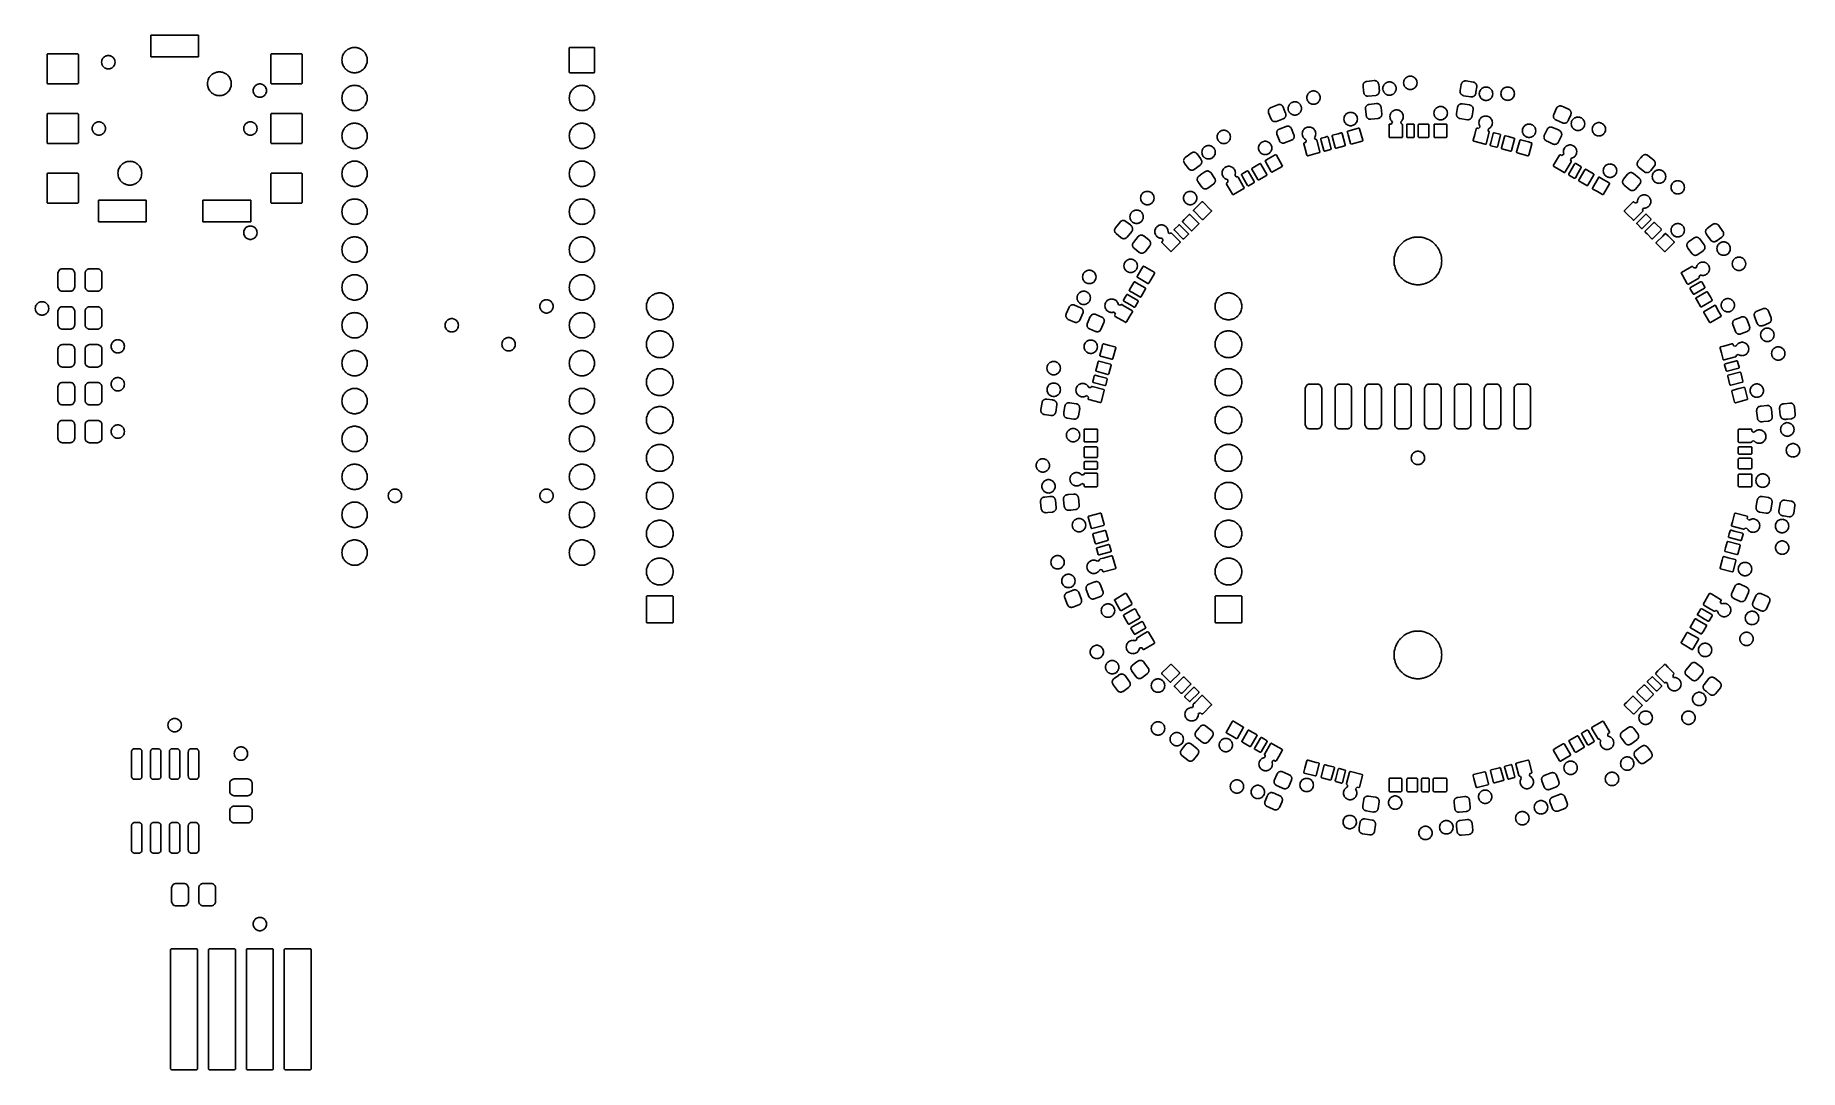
# Model space of a CAD drawing. Extents: x 0.85 to 5.51, y -4.12 to -1.38.
import ezdxf

# ---------------------------------------------------------------- set-up
doc = ezdxf.new("R2010")
doc.units = 0
doc.header["$MEASUREMENT"] = 0
doc.layers.add('BLACK', color=7, linetype='CONTINUOUS')

msp = doc.modelspace()

# ---------------------------------------------------------------- linework, layer by layer
at = {"layer": 'BLACK', "linetype": 'CONTINUOUS'}
for p, q in [((1.15551, -1.44154), (1.15551, -1.38445)), ((1.15551, -1.38445), (1.2815, -1.38445)), ((1.2815, -1.38445), (1.2815, -1.44154)), ((0.88185, -1.43563), (0.882, -1.43486)), ((0.88185, -1.51043), (0.88185, -1.43563)), ((0.882, -1.43486), (0.88244, -1.43421)), ((0.88244, -1.43421), (0.88309, -1.43377)), ((0.88309, -1.43377), (0.88386, -1.43362)), ((0.88386, -1.43362), (0.9626, -1.43362)), ((0.9626, -1.43362), (0.96337, -1.43377)), ((0.96337, -1.43377), (0.96402, -1.43421)), ((0.96402, -1.43421), (0.96445, -1.43486)), ((0.96445, -1.43486), (0.96461, -1.43563)), ((0.96461, -1.43563), (0.96461, -1.51043)), ((1.03002, -1.44423), (1.03098, -1.44299)), ((1.03098, -1.44299), (1.03135, -1.4427)), ((1.03135, -1.4427), (1.03188, -1.44209)), ((1.03188, -1.44209), (1.03352, -1.44104)), ((1.03352, -1.44104), (1.03465, -1.44017)), ((1.03465, -1.44017), (1.03526, -1.43992)), ((1.03526, -1.43992), (1.03613, -1.43936)), ((1.03613, -1.43936), (1.03777, -1.43888)), ((1.03777, -1.43888), (1.03892, -1.4384)), ((1.03892, -1.4384), (1.03978, -1.43829)), ((1.03978, -1.43829), (1.04098, -1.43794)), ((1.04098, -1.43794), (1.04245, -1.43794)), ((1.04245, -1.43794), (1.0435, -1.4378)), ((1.0435, -1.4378), (1.04455, -1.43794)), ((1.04455, -1.43794), (1.04603, -1.43794)), ((1.04603, -1.43794), (1.04723, -1.43829)), ((1.04723, -1.43829), (1.04809, -1.4384)), ((1.04809, -1.4384), (1.04924, -1.43888)), ((1.04924, -1.43888), (1.05088, -1.43936)), ((1.05088, -1.43936), (1.05175, -1.43992)), ((1.05175, -1.43992), (1.05236, -1.44017)), ((1.05236, -1.44017), (1.05349, -1.44104)), ((1.05349, -1.44104), (1.05513, -1.44209)), ((1.05513, -1.44209), (1.05566, -1.4427)), ((1.05566, -1.4427), (1.05603, -1.44299)), ((1.05603, -1.44299), (1.05698, -1.44423)), ((1.2815, -1.44154), (1.15551, -1.44154)), ((1.4724, -1.43563), (1.47255, -1.43486)), ((1.4724, -1.51043), (1.4724, -1.43563)), ((1.47255, -1.43486), (1.47299, -1.43421)), ((1.47299, -1.43421), (1.47364, -1.43377)), ((1.47364, -1.43377), (1.47441, -1.43362)), ((1.47441, -1.43362), (1.55315, -1.43362)), ((1.55315, -1.43362), (1.55392, -1.43377)), ((1.55392, -1.43377), (1.55457, -1.43421)), ((1.55457, -1.43421), (1.555, -1.43486)), ((1.555, -1.43486), (1.55516, -1.43563)), ((1.55516, -1.43563), (1.55516, -1.51043)), ((1.66038, -1.4464), (1.66067, -1.44347)), ((1.66067, -1.44347), (1.6607, -1.44337)), ((1.6607, -1.44337), (1.66073, -1.44303)), ((1.66073, -1.44303), (1.66174, -1.43994)), ((1.66174, -1.43994), (1.66257, -1.43719)), ((1.66257, -1.43719), (1.66272, -1.4369)), ((1.66272, -1.4369), (1.6629, -1.43637)), ((1.6629, -1.43637), (1.6644, -1.43377)), ((1.6644, -1.43377), (1.66567, -1.4314)), ((1.66567, -1.4314), (1.66601, -1.43098)), ((1.66601, -1.43098), (1.6664, -1.43031)), ((1.6664, -1.43031), (1.66825, -1.42825)), ((1.66825, -1.42825), (1.66983, -1.42633)), ((1.66983, -1.42633), (1.67042, -1.42584)), ((1.67042, -1.42584), (1.67109, -1.4251)), ((1.67109, -1.4251), (1.67314, -1.42361)), ((1.67314, -1.42361), (1.6749, -1.42216)), ((1.6749, -1.42216), (1.67577, -1.4217)), ((1.67577, -1.4217), (1.67675, -1.42098)), ((1.67675, -1.42098), (1.67887, -1.42004)), ((1.67887, -1.42004), (1.68069, -1.41907)), ((1.68069, -1.41907), (1.68184, -1.41872)), ((1.68184, -1.41872), (1.68315, -1.41814)), ((1.68315, -1.41814), (1.68521, -1.4177)), ((1.68521, -1.4177), (1.68697, -1.41716)), ((1.68697, -1.41716), (1.68838, -1.41702)), ((1.68838, -1.41702), (1.69, -1.41668)), ((1.69, -1.41668), (1.69188, -1.41668)), ((1.69188, -1.41668), (1.6935, -1.41652)), ((1.6935, -1.41652), (1.69513, -1.41668)), ((1.69513, -1.41668), (1.69701, -1.41668)), ((1.69701, -1.41668), (1.69863, -1.41702)), ((1.69863, -1.41702), (1.70004, -1.41716)), ((1.70004, -1.41716), (1.7018, -1.4177)), ((1.7018, -1.4177), (1.70386, -1.41814)), ((1.70386, -1.41814), (1.70517, -1.41872)), ((1.70517, -1.41872), (1.70632, -1.41907)), ((1.70632, -1.41907), (1.70813, -1.42004)), ((1.70813, -1.42004), (1.71026, -1.42098)), ((1.71026, -1.42098), (1.71124, -1.4217)), ((1.71124, -1.4217), (1.7121, -1.42216)), ((1.7121, -1.42216), (1.71386, -1.42361)), ((1.71386, -1.42361), (1.71592, -1.4251)), ((1.71592, -1.4251), (1.71659, -1.42584)), ((1.71659, -1.42584), (1.71718, -1.42633)), ((1.71718, -1.42633), (1.71876, -1.42825)), ((1.71876, -1.42825), (1.72061, -1.43031)), ((1.72061, -1.43031), (1.721, -1.43098)), ((1.721, -1.43098), (1.72134, -1.4314)), ((1.72134, -1.4314), (1.72261, -1.43377)), ((1.72261, -1.43377), (1.72411, -1.43637)), ((1.72411, -1.43637), (1.72428, -1.4369)), ((1.72428, -1.4369), (1.72444, -1.43719)), ((1.72444, -1.43719), (1.72527, -1.43994)), ((1.72527, -1.43994), (1.72628, -1.44303)), ((1.72628, -1.44303), (1.72631, -1.44337)), ((1.72631, -1.44337), (1.72634, -1.44347)), ((1.72634, -1.44347), (1.72663, -1.44639)), ((2.26, -1.4185), (2.26015, -1.41774)), ((2.26, -1.4815), (2.26, -1.4185)), ((2.26015, -1.41774), (2.26059, -1.41708)), ((2.26059, -1.41708), (2.26124, -1.41665)), ((2.26124, -1.41665), (2.26201, -1.4165)), ((2.26201, -1.4165), (2.325, -1.4165)), ((2.325, -1.4165), (2.32577, -1.41665)), ((2.32577, -1.41665), (2.32642, -1.41708)), ((2.32642, -1.41708), (2.32686, -1.41774)), ((2.32686, -1.41774), (2.32701, -1.4185)), ((2.32701, -1.4185), (2.32701, -1.4815)), ((1.02575, -1.45551), (1.02625, -1.45201)), ((1.02625, -1.45901), (1.02575, -1.45551)), ((1.02625, -1.45201), (1.02639, -1.45093)), ((1.02639, -1.4601), (1.02625, -1.45901)), ((1.02639, -1.45093), (1.02641, -1.45088)), ((1.02641, -1.46014), (1.02639, -1.4601)), ((1.02641, -1.45088), (1.02647, -1.45051)), ((1.02647, -1.46051), (1.02641, -1.46014)), ((1.02647, -1.45051), (1.02754, -1.44816)), ((1.02754, -1.46286), (1.02647, -1.46051)), ((1.02754, -1.44816), (1.02816, -1.44666)), ((1.02816, -1.46437), (1.02754, -1.46286)), ((1.02816, -1.44666), (1.02832, -1.44645)), ((1.02832, -1.46457), (1.02816, -1.46437)), ((1.02832, -1.44645), (1.02857, -1.44591)), ((1.02857, -1.46511), (1.02832, -1.46457)), ((1.02857, -1.44591), (1.03002, -1.44423)), ((1.03002, -1.46679), (1.02857, -1.46511)), ((1.03098, -1.46804), (1.03002, -1.46679)), ((1.03135, -1.46832), (1.03098, -1.46804)), ((1.03188, -1.46893), (1.03135, -1.46832)), ((1.03352, -1.46999), (1.03188, -1.46893)), ((1.03465, -1.47085), (1.03352, -1.46999)), ((1.03526, -1.47111), (1.03465, -1.47085)), ((1.03613, -1.47166), (1.03526, -1.47111)), ((1.03777, -1.47214), (1.03613, -1.47166)), ((1.03892, -1.47262), (1.03777, -1.47214)), ((1.03978, -1.47273), (1.03892, -1.47262)), ((1.04098, -1.47309), (1.03978, -1.47273)), ((1.04245, -1.47309), (1.04098, -1.47309)), ((1.0435, -1.47323), (1.04245, -1.47309)), ((1.04455, -1.47309), (1.0435, -1.47323)), ((1.04603, -1.47309), (1.04455, -1.47309)), ((1.04723, -1.47273), (1.04603, -1.47309)), ((1.04809, -1.47262), (1.04723, -1.47273)), ((1.04924, -1.47214), (1.04809, -1.47262)), ((1.05088, -1.47166), (1.04924, -1.47214)), ((1.05175, -1.47111), (1.05088, -1.47166)), ((1.05236, -1.47085), (1.05175, -1.47111)), ((1.05349, -1.46999), (1.05236, -1.47085)), ((1.05513, -1.46893), (1.05349, -1.46999)), ((1.05566, -1.46832), (1.05513, -1.46893)), ((1.05603, -1.46804), (1.05566, -1.46832)), ((1.05698, -1.46679), (1.05603, -1.46804)), ((1.05698, -1.44423), (1.05844, -1.44591)), ((1.05844, -1.46511), (1.05698, -1.46679)), ((1.05844, -1.44591), (1.05869, -1.44645)), ((1.05869, -1.46457), (1.05844, -1.46511)), ((1.05869, -1.44645), (1.05884, -1.44666)), ((1.05884, -1.46437), (1.05869, -1.46457)), ((1.05884, -1.44666), (1.05947, -1.44816)), ((1.05947, -1.46287), (1.05884, -1.46437)), ((1.05947, -1.44816), (1.06054, -1.45051)), ((1.06054, -1.46051), (1.05947, -1.46287)), ((1.06054, -1.45051), (1.06059, -1.45088)), ((1.06059, -1.46014), (1.06054, -1.46051)), ((1.06059, -1.45088), (1.06061, -1.45093)), ((1.06061, -1.4601), (1.06059, -1.46014)), ((1.06061, -1.45093), (1.06076, -1.45201)), ((1.06076, -1.45902), (1.06061, -1.4601)), ((1.06076, -1.45201), (1.06126, -1.45551)), ((1.06126, -1.45551), (1.06076, -1.45902)), ((1.31392, -1.49083), (1.31556, -1.48902)), ((1.31556, -1.48902), (1.31622, -1.48854)), ((1.31622, -1.48854), (1.31698, -1.48778)), ((1.31698, -1.48778), (1.31909, -1.48645)), ((1.31909, -1.48645), (1.32088, -1.48515)), ((1.32088, -1.48515), (1.32184, -1.48472)), ((1.32184, -1.48472), (1.32295, -1.48402)), ((1.32295, -1.48402), (1.32508, -1.48328)), ((1.32508, -1.48328), (1.32689, -1.48247)), ((1.32689, -1.48247), (1.32815, -1.48221)), ((1.32815, -1.48221), (1.32961, -1.4817)), ((1.32961, -1.4817), (1.33161, -1.48147)), ((1.33161, -1.48147), (1.33332, -1.4811)), ((1.33332, -1.4811), (1.33484, -1.4811)), ((1.33484, -1.4811), (1.33661, -1.48091)), ((1.33661, -1.48091), (1.33838, -1.4811)), ((1.33838, -1.4811), (1.3399, -1.4811)), ((1.3399, -1.4811), (1.34162, -1.48147)), ((1.34162, -1.48147), (1.34362, -1.4817)), ((1.34362, -1.4817), (1.34508, -1.48221)), ((1.34508, -1.48221), (1.34634, -1.48247)), ((1.34634, -1.48247), (1.34815, -1.48328)), ((1.34815, -1.48328), (1.35028, -1.48402)), ((1.35028, -1.48402), (1.35139, -1.48472)), ((1.35139, -1.48472), (1.35235, -1.48515)), ((1.35235, -1.48515), (1.35414, -1.48645)), ((1.35414, -1.48645), (1.35625, -1.48778)), ((1.35625, -1.48778), (1.35701, -1.48854)), ((1.35701, -1.48854), (1.35767, -1.48902)), ((1.35767, -1.48902), (1.3593, -1.49083)), ((1.66, -1.45), (1.66038, -1.4464)), ((1.66038, -1.4536), (1.66, -1.45)), ((1.66067, -1.45653), (1.66038, -1.4536)), ((1.6607, -1.45663), (1.66067, -1.45653)), ((1.66073, -1.45697), (1.6607, -1.45663)), ((1.66174, -1.46006), (1.66073, -1.45697)), ((1.66257, -1.46281), (1.66174, -1.46006)), ((1.66272, -1.4631), (1.66257, -1.46281)), ((1.6629, -1.46363), (1.66272, -1.4631)), ((1.6644, -1.46623), (1.6629, -1.46363)), ((1.66567, -1.4686), (1.6644, -1.46623)), ((1.66601, -1.46902), (1.66567, -1.4686)), ((1.6664, -1.46969), (1.66601, -1.46902)), ((1.66825, -1.47175), (1.6664, -1.46969)), ((1.66983, -1.47367), (1.66825, -1.47175)), ((1.67042, -1.47416), (1.66983, -1.47367)), ((1.67109, -1.4749), (1.67042, -1.47416)), ((1.67314, -1.47639), (1.67109, -1.4749)), ((1.6749, -1.47784), (1.67314, -1.47639)), ((1.67577, -1.4783), (1.6749, -1.47784)), ((1.67675, -1.47902), (1.67577, -1.4783)), ((1.67887, -1.47996), (1.67675, -1.47902)), ((1.68069, -1.48093), (1.67887, -1.47996)), ((1.68184, -1.48128), (1.68069, -1.48093)), ((1.68315, -1.48186), (1.68184, -1.48128)), ((1.68521, -1.4823), (1.68315, -1.48186)), ((1.68697, -1.48284), (1.68521, -1.4823)), ((1.68838, -1.48298), (1.68697, -1.48284)), ((1.69, -1.48332), (1.68838, -1.48298)), ((1.69188, -1.48332), (1.69, -1.48332)), ((1.6935, -1.48348), (1.69188, -1.48332)), ((1.69513, -1.48332), (1.6935, -1.48348)), ((1.69701, -1.48332), (1.69513, -1.48332)), ((1.69863, -1.48298), (1.69701, -1.48332)), ((1.70004, -1.48284), (1.69863, -1.48298)), ((1.7018, -1.4823), (1.70004, -1.48284)), ((1.70386, -1.48186), (1.7018, -1.4823)), ((1.70517, -1.48128), (1.70386, -1.48186)), ((1.70632, -1.48093), (1.70517, -1.48128)), ((1.70813, -1.47996), (1.70632, -1.48093)), ((1.71026, -1.47902), (1.70813, -1.47996)), ((1.71124, -1.4783), (1.71026, -1.47902)), ((1.7121, -1.47784), (1.71124, -1.4783)), ((1.71386, -1.47639), (1.7121, -1.47784)), ((1.71592, -1.4749), (1.71386, -1.47639)), ((1.71659, -1.47416), (1.71592, -1.4749)), ((1.71718, -1.47367), (1.71659, -1.47416)), ((1.71876, -1.47175), (1.71718, -1.47367)), ((1.72061, -1.46969), (1.71876, -1.47175)), ((1.721, -1.46902), (1.72061, -1.46969)), ((1.72134, -1.4686), (1.721, -1.46902)), ((1.72261, -1.46623), (1.72134, -1.4686)), ((1.72411, -1.46363), (1.72261, -1.46623)), ((1.72428, -1.4631), (1.72411, -1.46363)), ((1.72444, -1.46281), (1.72428, -1.4631)), ((1.72527, -1.46006), (1.72444, -1.46281)), ((1.72628, -1.45697), (1.72527, -1.46006)), ((1.72631, -1.45663), (1.72628, -1.45697)), ((1.72634, -1.45653), (1.72631, -1.45663)), ((1.72663, -1.45361), (1.72634, -1.45653)), ((1.72663, -1.44639), (1.72701, -1.45)), ((1.72701, -1.45), (1.72663, -1.45361)), ((2.26015, -1.48226), (2.26, -1.4815)), ((2.26059, -1.48292), (2.26015, -1.48226)), ((2.26124, -1.48335), (2.26059, -1.48292)), ((2.26201, -1.4835), (2.26124, -1.48335)), ((2.325, -1.4835), (2.26201, -1.4835)), ((2.32577, -1.48335), (2.325, -1.4835)), ((2.32642, -1.48292), (2.32577, -1.48335)), ((2.32686, -1.48226), (2.32642, -1.48292)), ((2.32701, -1.4815), (2.32686, -1.48226)), ((0.882, -1.5112), (0.88185, -1.51043)), ((0.88244, -1.51185), (0.882, -1.5112)), ((0.88309, -1.51229), (0.88244, -1.51185)), ((0.88386, -1.51244), (0.88309, -1.51229)), ((0.9626, -1.51244), (0.88386, -1.51244)), ((0.96337, -1.51229), (0.9626, -1.51244)), ((0.96402, -1.51185), (0.96337, -1.51229)), ((0.96445, -1.5112), (0.96402, -1.51185)), ((0.96461, -1.51043), (0.96445, -1.5112)), ((1.30512, -1.5124), (1.30552, -1.50883)), ((1.30552, -1.51598), (1.30512, -1.5124)), ((1.30552, -1.50883), (1.30583, -1.50586)), ((1.30583, -1.51894), (1.30552, -1.51598)), ((1.30583, -1.50586), (1.30587, -1.50575)), ((1.30587, -1.51905), (1.30583, -1.51894)), ((1.30587, -1.50575), (1.30591, -1.50539)), ((1.30591, -1.51941), (1.30587, -1.51905)), ((1.30591, -1.50539), (1.30698, -1.50234)), ((1.30698, -1.52247), (1.30591, -1.51941)), ((1.30698, -1.50234), (1.30787, -1.4996)), ((1.30787, -1.5252), (1.30698, -1.52247)), ((1.30787, -1.4996), (1.30804, -1.4993)), ((1.30804, -1.5255), (1.30787, -1.5252)), ((1.30804, -1.4993), (1.30824, -1.49874)), ((1.30824, -1.52607), (1.30804, -1.5255)), ((1.30824, -1.49874), (1.30982, -1.49621)), ((1.30982, -1.52859), (1.30824, -1.52607)), ((1.30982, -1.49621), (1.31116, -1.4939)), ((1.31116, -1.5309), (1.30982, -1.52859)), ((1.31116, -1.4939), (1.31154, -1.49347)), ((1.31154, -1.53133), (1.31116, -1.5309)), ((1.31154, -1.49347), (1.31199, -1.49276)), ((1.31199, -1.53204), (1.31154, -1.53133)), ((1.31199, -1.49276), (1.31392, -1.49083)), ((1.31392, -1.53397), (1.31199, -1.53204)), ((1.31556, -1.53579), (1.31392, -1.53397)), ((1.31622, -1.53627), (1.31556, -1.53579)), ((1.31698, -1.53703), (1.31622, -1.53627)), ((1.35701, -1.53627), (1.35625, -1.53703)), ((1.35767, -1.53579), (1.35701, -1.53627)), ((1.3593, -1.53397), (1.35767, -1.53579)), ((1.3593, -1.49083), (1.36124, -1.49276)), ((1.36124, -1.53204), (1.3593, -1.53397)), ((1.36124, -1.49276), (1.36168, -1.49347)), ((1.36168, -1.53133), (1.36124, -1.53204)), ((1.36168, -1.49347), (1.36207, -1.4939)), ((1.36207, -1.5309), (1.36168, -1.53133)), ((1.36207, -1.4939), (1.36341, -1.49621)), ((1.36341, -1.52859), (1.36207, -1.5309)), ((1.36341, -1.49621), (1.36499, -1.49874)), ((1.36499, -1.52607), (1.36341, -1.52859)), ((1.36499, -1.49874), (1.36519, -1.4993)), ((1.36519, -1.5255), (1.36499, -1.52607)), ((1.36519, -1.4993), (1.36536, -1.4996)), ((1.36536, -1.5252), (1.36519, -1.5255)), ((1.36536, -1.4996), (1.36625, -1.50234)), ((1.36625, -1.52247), (1.36536, -1.5252)), ((1.36625, -1.50234), (1.36732, -1.50539)), ((1.36732, -1.51941), (1.36625, -1.52247)), ((1.36732, -1.50539), (1.36736, -1.50575)), ((1.36736, -1.51905), (1.36732, -1.51941)), ((1.36736, -1.50575), (1.3674, -1.50586)), ((1.3674, -1.51894), (1.36736, -1.51905)), ((1.3674, -1.50586), (1.36771, -1.50882)), ((1.36771, -1.51598), (1.3674, -1.51894)), ((1.36771, -1.50882), (1.36811, -1.5124)), ((1.36811, -1.5124), (1.36771, -1.51598)), ((1.42575, -1.53051), (1.42625, -1.52701)), ((1.42625, -1.53401), (1.42575, -1.53051)), ((1.42625, -1.52701), (1.42639, -1.52593)), ((1.42639, -1.5351), (1.42625, -1.53401)), ((1.42639, -1.52593), (1.42641, -1.52588)), ((1.42641, -1.53514), (1.42639, -1.5351)), ((1.42641, -1.52588), (1.42647, -1.52551)), ((1.42647, -1.53551), (1.42641, -1.53514)), ((1.42647, -1.52551), (1.42754, -1.52316)), ((1.42754, -1.53786), (1.42647, -1.53551)), ((1.42754, -1.52316), (1.42816, -1.52166)), ((1.42816, -1.52166), (1.42832, -1.52145)), ((1.42832, -1.52145), (1.42857, -1.52091)), ((1.42857, -1.52091), (1.43002, -1.51923)), ((1.43002, -1.51923), (1.43098, -1.51799)), ((1.43098, -1.51799), (1.43135, -1.5177)), ((1.43135, -1.5177), (1.43188, -1.51709)), ((1.43188, -1.51709), (1.43352, -1.51604)), ((1.43352, -1.51604), (1.43465, -1.51517)), ((1.43465, -1.51517), (1.43526, -1.51492)), ((1.43526, -1.51492), (1.43613, -1.51436)), ((1.43613, -1.51436), (1.43777, -1.51388)), ((1.43777, -1.51388), (1.43892, -1.5134)), ((1.43892, -1.5134), (1.43978, -1.51329)), ((1.43978, -1.51329), (1.44098, -1.51294)), ((1.44098, -1.51294), (1.44245, -1.51294)), ((1.44245, -1.51294), (1.4435, -1.5128)), ((1.4435, -1.5128), (1.44455, -1.51294)), ((1.44455, -1.51294), (1.44603, -1.51294)), ((1.44603, -1.51294), (1.44723, -1.51329)), ((1.44723, -1.51329), (1.44809, -1.5134)), ((1.44809, -1.5134), (1.44924, -1.51388)), ((1.44924, -1.51388), (1.45088, -1.51436)), ((1.45088, -1.51436), (1.45175, -1.51492)), ((1.45175, -1.51492), (1.45236, -1.51517)), ((1.45236, -1.51517), (1.45349, -1.51604)), ((1.45349, -1.51604), (1.45513, -1.51709)), ((1.45513, -1.51709), (1.45566, -1.5177)), ((1.45566, -1.5177), (1.45603, -1.51799)), ((1.45603, -1.51799), (1.45698, -1.51923)), ((1.45698, -1.51923), (1.45844, -1.52091)), ((1.45844, -1.52091), (1.45869, -1.52145)), ((1.45869, -1.52145), (1.45884, -1.52166)), ((1.45884, -1.52166), (1.45947, -1.52316)), ((1.45947, -1.52316), (1.46054, -1.52551)), ((1.46054, -1.53551), (1.45947, -1.53787)), ((1.46054, -1.52551), (1.46059, -1.52588)), ((1.46059, -1.53514), (1.46054, -1.53551)), ((1.46059, -1.52588), (1.46061, -1.52593)), ((1.46061, -1.5351), (1.46059, -1.53514)), ((1.46061, -1.52593), (1.46076, -1.52701)), ((1.46076, -1.53402), (1.46061, -1.5351)), ((1.46076, -1.52701), (1.46126, -1.53051)), ((1.46126, -1.53051), (1.46076, -1.53402)), ((1.47255, -1.5112), (1.4724, -1.51043)), ((1.47299, -1.51185), (1.47255, -1.5112)), ((1.47364, -1.51229), (1.47299, -1.51185)), ((1.47441, -1.51244), (1.47364, -1.51229)), ((1.55315, -1.51244), (1.47441, -1.51244)), ((1.55392, -1.51229), (1.55315, -1.51244)), ((1.55457, -1.51185), (1.55392, -1.51229)), ((1.555, -1.5112), (1.55457, -1.51185)), ((1.55516, -1.51043), (1.555, -1.5112)), ((1.66272, -1.5369), (1.6629, -1.53637)), ((1.6629, -1.53637), (1.6644, -1.53377)), ((1.6644, -1.53377), (1.66567, -1.5314)), ((1.66567, -1.5314), (1.66601, -1.53098)), ((1.66601, -1.53098), (1.6664, -1.53031)), ((1.6664, -1.53031), (1.66825, -1.52825)), ((1.66825, -1.52825), (1.66983, -1.52633)), ((1.66983, -1.52633), (1.67042, -1.52584)), ((1.67042, -1.52584), (1.67109, -1.5251)), ((1.67109, -1.5251), (1.67314, -1.52361)), ((1.67314, -1.52361), (1.6749, -1.52216)), ((1.6749, -1.52216), (1.67577, -1.5217)), ((1.67577, -1.5217), (1.67675, -1.52098)), ((1.67675, -1.52098), (1.67887, -1.52004)), ((1.67887, -1.52004), (1.68069, -1.51907)), ((1.68069, -1.51907), (1.68184, -1.51872)), ((1.68184, -1.51872), (1.68315, -1.51814)), ((1.68315, -1.51814), (1.68521, -1.5177)), ((1.68521, -1.5177), (1.68697, -1.51716)), ((1.68697, -1.51716), (1.68838, -1.51702)), ((1.68838, -1.51702), (1.69, -1.51668)), ((1.69, -1.51668), (1.69188, -1.51668)), ((1.69188, -1.51668), (1.6935, -1.51652)), ((1.6935, -1.51652), (1.69513, -1.51668)), ((1.69513, -1.51668), (1.69701, -1.51668)), ((1.69701, -1.51668), (1.69863, -1.51702)), ((1.69863, -1.51702), (1.70004, -1.51716)), ((1.70004, -1.51716), (1.7018, -1.5177)), ((1.7018, -1.5177), (1.70386, -1.51814)), ((1.70386, -1.51814), (1.70517, -1.51872)), ((1.70517, -1.51872), (1.70632, -1.51907)), ((1.70632, -1.51907), (1.70813, -1.52004)), ((1.70813, -1.52004), (1.71026, -1.52098)), ((1.71026, -1.52098), (1.71124, -1.5217)), ((1.71124, -1.5217), (1.7121, -1.52216)), ((1.7121, -1.52216), (1.71386, -1.52361)), ((1.71386, -1.52361), (1.71592, -1.5251)), ((1.71592, -1.5251), (1.71659, -1.52584)), ((1.71659, -1.52584), (1.71718, -1.52633)), ((1.71718, -1.52633), (1.71876, -1.52825)), ((1.71876, -1.52825), (1.72061, -1.53031)), ((1.72061, -1.53031), (1.721, -1.53098)), ((1.721, -1.53098), (1.72134, -1.5314)), ((1.72134, -1.5314), (1.72261, -1.53377)), ((1.72261, -1.53377), (1.72411, -1.53637)), ((1.72411, -1.53637), (1.72428, -1.5369)), ((2.26272, -1.5369), (2.2629, -1.53637)), ((2.2629, -1.53637), (2.2644, -1.53377)), ((2.2644, -1.53377), (2.26567, -1.5314)), ((2.26567, -1.5314), (2.26601, -1.53098)), ((2.26601, -1.53098), (2.2664, -1.53031)), ((2.2664, -1.53031), (2.26825, -1.52825)), ((2.26825, -1.52825), (2.26983, -1.52633)), ((2.26983, -1.52633), (2.27042, -1.52584)), ((2.27042, -1.52584), (2.27109, -1.5251)), ((2.27109, -1.5251), (2.27314, -1.52361)), ((2.27314, -1.52361), (2.2749, -1.52216)), ((2.2749, -1.52216), (2.27577, -1.5217)), ((2.27577, -1.5217), (2.27675, -1.52098)), ((2.27675, -1.52098), (2.27887, -1.52004)), ((2.27887, -1.52004), (2.28069, -1.51907)), ((2.28069, -1.51907), (2.28184, -1.51872)), ((2.28184, -1.51872), (2.28315, -1.51814)), ((2.28315, -1.51814), (2.28521, -1.5177)), ((2.28521, -1.5177), (2.28697, -1.51716)), ((2.28697, -1.51716), (2.28838, -1.51702)), ((2.28838, -1.51702), (2.29, -1.51668)), ((2.29, -1.51668), (2.29188, -1.51668)), ((2.29188, -1.51668), (2.2935, -1.51652)), ((2.2935, -1.51652), (2.29513, -1.51668)), ((2.29513, -1.51668), (2.29701, -1.51668)), ((2.29701, -1.51668), (2.29863, -1.51702)), ((2.29863, -1.51702), (2.30004, -1.51716)), ((2.30004, -1.51716), (2.3018, -1.5177)), ((2.3018, -1.5177), (2.30386, -1.51814)), ((2.30386, -1.51814), (2.30517, -1.51872)), ((2.30517, -1.51872), (2.30632, -1.51907)), ((2.30632, -1.51907), (2.30813, -1.52004)), ((2.30813, -1.52004), (2.31026, -1.52098)), ((2.31026, -1.52098), (2.31124, -1.5217)), ((2.31124, -1.5217), (2.3121, -1.52216)), ((2.3121, -1.52216), (2.31386, -1.52361)), ((2.31386, -1.52361), (2.31592, -1.5251)), ((2.31592, -1.5251), (2.31659, -1.52584)), ((2.31659, -1.52584), (2.31718, -1.52633)), ((2.31718, -1.52633), (2.31876, -1.52825)), ((2.31876, -1.52825), (2.32061, -1.53031)), ((2.32061, -1.53031), (2.321, -1.53098)), ((2.321, -1.53098), (2.32134, -1.5314)), ((2.32134, -1.5314), (2.32261, -1.53377)), ((2.32261, -1.53377), (2.32411, -1.53637)), ((2.32411, -1.53637), (2.32428, -1.5369)), ((4.21097, -1.53763), (4.21193, -1.53638)), ((4.21193, -1.53638), (4.21229, -1.5361)), ((4.21229, -1.5361), (4.21282, -1.53549)), ((4.21282, -1.53549), (4.21447, -1.53443)), ((4.21447, -1.53443), (4.21559, -1.53357)), ((4.21559, -1.53357), (4.21621, -1.53331)), ((4.21621, -1.53331), (4.21707, -1.53276)), ((4.21707, -1.53276), (4.21871, -1.53228)), ((4.21871, -1.53228), (4.21987, -1.5318)), ((4.21987, -1.5318), (4.22072, -1.53169)), ((4.22072, -1.53169), (4.22192, -1.53133)), ((4.22192, -1.53133), (4.2234, -1.53133)), ((4.2234, -1.53133), (4.22445, -1.5312)), ((4.22445, -1.5312), (4.2255, -1.53133)), ((4.2255, -1.53133), (4.22698, -1.53133)), ((4.22698, -1.53133), (4.22818, -1.53169)), ((4.22818, -1.53169), (4.22904, -1.5318)), ((4.22904, -1.5318), (4.23019, -1.53228)), ((4.23019, -1.53228), (4.23183, -1.53276)), ((4.23183, -1.53276), (4.23269, -1.53331)), ((4.23269, -1.53331), (4.23331, -1.53357)), ((4.23331, -1.53357), (4.23443, -1.53443)), ((4.23443, -1.53443), (4.23608, -1.53549)), ((4.23608, -1.53549), (4.23661, -1.5361)), ((4.23661, -1.5361), (4.23698, -1.53638)), ((4.23698, -1.53638), (4.23793, -1.53763)), ((4.35529, -1.51801), (4.35543, -1.51647)), ((4.35533, -1.5184), (4.35529, -1.51801)), ((4.35667, -1.53113), (4.35533, -1.5184)), ((4.35533, -1.5184), (4.35533, -1.5184)), ((4.35543, -1.51647), (4.35553, -1.51463)), ((4.35553, -1.51463), (4.35562, -1.51438)), ((4.35562, -1.51438), (4.35568, -1.51379)), ((4.35568, -1.51379), (4.35631, -1.51258)), ((4.35631, -1.51258), (4.35674, -1.51147)), ((4.35714, -1.53563), (4.35667, -1.53113)), ((4.35674, -1.51147), (4.35719, -1.51092)), ((4.3576, -1.5371), (4.35714, -1.53563)), ((4.35719, -1.51092), (4.35765, -1.51004)), ((4.35765, -1.51004), (4.35842, -1.5094)), ((4.35842, -1.5094), (4.35887, -1.50884)), ((4.35887, -1.50884), (4.35986, -1.5082)), ((4.35986, -1.5082), (4.36091, -1.50733)), ((4.36091, -1.50733), (4.36148, -1.50715)), ((4.36148, -1.50715), (4.3617, -1.507)), ((4.3617, -1.507), (4.36349, -1.50653)), ((4.36349, -1.50653), (4.36496, -1.50607)), ((4.36496, -1.50607), (4.36535, -1.50603)), ((4.36535, -1.50603), (4.38415, -1.50405)), ((4.36535, -1.50603), (4.36535, -1.50603)), ((4.38415, -1.50405), (4.38454, -1.50401)), ((4.38415, -1.50405), (4.38415, -1.50405)), ((4.38454, -1.50401), (4.38607, -1.50415)), ((4.38607, -1.50415), (4.38792, -1.50425)), ((4.38792, -1.50425), (4.38817, -1.50434)), ((4.38817, -1.50434), (4.38876, -1.5044)), ((4.38876, -1.5044), (4.38997, -1.50504)), ((4.38997, -1.50504), (4.39108, -1.50546)), ((4.39108, -1.50546), (4.39163, -1.50591)), ((4.39163, -1.50591), (4.39251, -1.50637)), ((4.39251, -1.50637), (4.39315, -1.50714)), ((4.39315, -1.50714), (4.3937, -1.50759)), ((4.3937, -1.50759), (4.39435, -1.50858)), ((4.39435, -1.50858), (4.39522, -1.50963)), ((4.39522, -1.50963), (4.3954, -1.5102)), ((4.3954, -1.5102), (4.39554, -1.51042)), ((4.39554, -1.51042), (4.39602, -1.51221)), ((4.39602, -1.51221), (4.39648, -1.51368)), ((4.39648, -1.51368), (4.39741, -1.52253)), ((4.39731, -1.53673), (4.39688, -1.53784)), ((4.39794, -1.53552), (4.39731, -1.53673)), ((4.39741, -1.52253), (4.39805, -1.52862)), ((4.398, -1.53493), (4.39794, -1.53552)), ((4.39809, -1.53468), (4.398, -1.53493)), ((4.39805, -1.52862), (4.39841, -1.52862)), ((4.39819, -1.53284), (4.39809, -1.53468)), ((4.39833, -1.5313), (4.39819, -1.53284)), ((4.39841, -1.52862), (4.39829, -1.53092)), ((4.39829, -1.53092), (4.39833, -1.5313)), ((4.40697, -1.52737), (4.40727, -1.52515)), ((4.40791, -1.52963), (4.40697, -1.52737)), ((4.40724, -1.525), (4.40775, -1.5215)), ((4.40727, -1.52515), (4.40724, -1.525)), ((4.40775, -1.5215), (4.40789, -1.52042)), ((4.40789, -1.52042), (4.40791, -1.52037)), ((4.40791, -1.52037), (4.40796, -1.52)), ((4.40796, -1.53), (4.40791, -1.52963)), ((4.40796, -1.52), (4.40904, -1.51765)), ((4.40904, -1.53235), (4.40796, -1.53)), ((4.40904, -1.51765), (4.40966, -1.51614)), ((4.40966, -1.53386), (4.40904, -1.53235)), ((4.40966, -1.51614), (4.40982, -1.51594)), ((4.40982, -1.53406), (4.40966, -1.53386)), ((4.40982, -1.51594), (4.41006, -1.5154)), ((4.41006, -1.5346), (4.40982, -1.53406)), ((4.41006, -1.5154), (4.41152, -1.51372)), ((4.41152, -1.53628), (4.41006, -1.5346)), ((4.41152, -1.51372), (4.41247, -1.51247)), ((4.41247, -1.53753), (4.41152, -1.53628)), ((4.41247, -1.51247), (4.41284, -1.51219)), ((4.41284, -1.51219), (4.41337, -1.51158)), ((4.41337, -1.51158), (4.41502, -1.51052)), ((4.41502, -1.51052), (4.41614, -1.50966)), ((4.41614, -1.50966), (4.41676, -1.5094)), ((4.41676, -1.5094), (4.41762, -1.50885)), ((4.41762, -1.50885), (4.41926, -1.50837)), ((4.41926, -1.50837), (4.42042, -1.50789)), ((4.42042, -1.50789), (4.42127, -1.50778)), ((4.42127, -1.50778), (4.42247, -1.50742)), ((4.42247, -1.50742), (4.42395, -1.50742)), ((4.42395, -1.50742), (4.425, -1.50729)), ((4.425, -1.50729), (4.42605, -1.50742)), ((4.42605, -1.50742), (4.42753, -1.50742)), ((4.42753, -1.50742), (4.42873, -1.50778)), ((4.42873, -1.50778), (4.42958, -1.50789)), ((4.42958, -1.50789), (4.43074, -1.50837)), ((4.43074, -1.50837), (4.43238, -1.50885)), ((4.43238, -1.50885), (4.43324, -1.5094)), ((4.43324, -1.5094), (4.43386, -1.50966)), ((4.43386, -1.50966), (4.43498, -1.51052)), ((4.43498, -1.51052), (4.43663, -1.51158)), ((4.43663, -1.51158), (4.43716, -1.51219)), ((4.43716, -1.51219), (4.43753, -1.51247)), ((4.43753, -1.51247), (4.43848, -1.51372)), ((4.43848, -1.53628), (4.43753, -1.53753)), ((4.43848, -1.51372), (4.43994, -1.5154)), ((4.43994, -1.5346), (4.43848, -1.53628)), ((4.43994, -1.5154), (4.44018, -1.51594)), ((4.44018, -1.53406), (4.43994, -1.5346)), ((4.44018, -1.51594), (4.44034, -1.51614)), ((4.44034, -1.53386), (4.44018, -1.53406)), ((4.44034, -1.51614), (4.44096, -1.51765)), ((4.44096, -1.53235), (4.44034, -1.53386)), ((4.44096, -1.51765), (4.44204, -1.52)), ((4.44204, -1.53), (4.44096, -1.53235)), ((4.44204, -1.52), (4.44209, -1.52037)), ((4.44209, -1.52963), (4.44204, -1.53)), ((4.44209, -1.52037), (4.44211, -1.52042)), ((4.44211, -1.52958), (4.44209, -1.52963)), ((4.44211, -1.52042), (4.44225, -1.52149)), ((4.44225, -1.52851), (4.44211, -1.52958)), ((4.44225, -1.52149), (4.44276, -1.525)), ((4.44276, -1.525), (4.44225, -1.52851)), ((4.46224, -1.51), (4.46275, -1.5065)), ((4.46275, -1.5135), (4.46224, -1.51)), ((4.46275, -1.5065), (4.46289, -1.50542)), ((4.46289, -1.51458), (4.46275, -1.5135)), ((4.46289, -1.50542), (4.46291, -1.50537)), ((4.46291, -1.51463), (4.46289, -1.51458)), ((4.46291, -1.50537), (4.46296, -1.505)), ((4.46296, -1.515), (4.46291, -1.51463)), ((4.46296, -1.505), (4.46404, -1.50265)), ((4.46404, -1.51735), (4.46296, -1.515)), ((4.46404, -1.50265), (4.46466, -1.50114)), ((4.46466, -1.51886), (4.46404, -1.51735)), ((4.46466, -1.50114), (4.46482, -1.50094)), ((4.46482, -1.51906), (4.46466, -1.51886)), ((4.46482, -1.50094), (4.46506, -1.5004)), ((4.46506, -1.5196), (4.46482, -1.51906)), ((4.46506, -1.5004), (4.46652, -1.49872)), ((4.46652, -1.52128), (4.46506, -1.5196)), ((4.46652, -1.49872), (4.46747, -1.49747)), ((4.46747, -1.52253), (4.46652, -1.52128)), ((4.46747, -1.49747), (4.46784, -1.49719)), ((4.46784, -1.52281), (4.46747, -1.52253)), ((4.46784, -1.49719), (4.46837, -1.49658)), ((4.46837, -1.52342), (4.46784, -1.52281)), ((4.46837, -1.49658), (4.47002, -1.49552)), ((4.47002, -1.52448), (4.46837, -1.52342)), ((4.47002, -1.49552), (4.47114, -1.49466)), ((4.47114, -1.52534), (4.47002, -1.52448)), ((4.47114, -1.49466), (4.47176, -1.4944)), ((4.47176, -1.5256), (4.47114, -1.52534)), ((4.47176, -1.4944), (4.47262, -1.49385)), ((4.47262, -1.52615), (4.47176, -1.5256)), ((4.47262, -1.49385), (4.47426, -1.49337)), ((4.47426, -1.52663), (4.47262, -1.52615)), ((4.47426, -1.49337), (4.47542, -1.49289)), ((4.47542, -1.52711), (4.47426, -1.52663)), ((4.47542, -1.49289), (4.47627, -1.49278)), ((4.47627, -1.52722), (4.47542, -1.52711)), ((4.47627, -1.49278), (4.47747, -1.49242)), ((4.47747, -1.52758), (4.47627, -1.52722)), ((4.47747, -1.49242), (4.47895, -1.49242)), ((4.47895, -1.52758), (4.47747, -1.52758)), ((4.47895, -1.49242), (4.48, -1.49229)), ((4.48, -1.52771), (4.47895, -1.52758)), ((4.48, -1.49229), (4.48105, -1.49242)), ((4.48105, -1.52758), (4.48, -1.52771)), ((4.48105, -1.49242), (4.48253, -1.49242)), ((4.48253, -1.52758), (4.48105, -1.52758)), ((4.48253, -1.49242), (4.48373, -1.49278)), ((4.48373, -1.52722), (4.48253, -1.52758)), ((4.48373, -1.49278), (4.48458, -1.49289)), ((4.48458, -1.52711), (4.48373, -1.52722)), ((4.48458, -1.49289), (4.48574, -1.49337)), ((4.48574, -1.52663), (4.48458, -1.52711)), ((4.48574, -1.49337), (4.48738, -1.49385)), ((4.48738, -1.52615), (4.48574, -1.52663)), ((4.48738, -1.49385), (4.48824, -1.4944)), ((4.48824, -1.5256), (4.48738, -1.52615)), ((4.48824, -1.4944), (4.48886, -1.49466)), ((4.48886, -1.52534), (4.48824, -1.5256)), ((4.48886, -1.49466), (4.48998, -1.49552)), ((4.48998, -1.52448), (4.48886, -1.52534)), ((4.48998, -1.49552), (4.49163, -1.49658)), ((4.49163, -1.52342), (4.48998, -1.52448)), ((4.49163, -1.49658), (4.49216, -1.49719)), ((4.49216, -1.52281), (4.49163, -1.52342)), ((4.49216, -1.49719), (4.49253, -1.49747)), ((4.49253, -1.52253), (4.49216, -1.52281)), ((4.49253, -1.49747), (4.49348, -1.49872)), ((4.49348, -1.52128), (4.49253, -1.52253)), ((4.49348, -1.49872), (4.49494, -1.5004)), ((4.49494, -1.5196), (4.49348, -1.52128)), ((4.49494, -1.5004), (4.49518, -1.50094)), ((4.49518, -1.51906), (4.49494, -1.5196)), ((4.49518, -1.50094), (4.49534, -1.50114)), ((4.49534, -1.51886), (4.49518, -1.51906)), ((4.49534, -1.50114), (4.49596, -1.50265)), ((4.49596, -1.51735), (4.49534, -1.51886)), ((4.49596, -1.50265), (4.49704, -1.505)), ((4.49704, -1.515), (4.49596, -1.51735)), ((4.49704, -1.505), (4.49709, -1.50537)), ((4.49709, -1.51463), (4.49704, -1.515)), ((4.49709, -1.50537), (4.49711, -1.50542)), ((4.49711, -1.51458), (4.49709, -1.51463)), ((4.49711, -1.50542), (4.49725, -1.50649)), ((4.49725, -1.51351), (4.49711, -1.51458)), ((4.49725, -1.50649), (4.49776, -1.51)), ((4.49776, -1.51), (4.49725, -1.51351)), ((4.61161, -1.53152), (4.61185, -1.52995)), ((4.61167, -1.53306), (4.61161, -1.53152)), ((4.61167, -1.53491), (4.61167, -1.53306)), ((4.61175, -1.53516), (4.61167, -1.53491)), ((4.61177, -1.53575), (4.61175, -1.53516)), ((4.61235, -1.53699), (4.61177, -1.53575)), ((4.61185, -1.52995), (4.61432, -1.5144)), ((4.61432, -1.5144), (4.61438, -1.51402)), ((4.61432, -1.5144), (4.61432, -1.5144)), ((4.61438, -1.51402), (4.61491, -1.51257)), ((4.61491, -1.51257), (4.61548, -1.51081)), ((4.61548, -1.51081), (4.61564, -1.5106)), ((4.61564, -1.5106), (4.61585, -1.51004)), ((4.61585, -1.51004), (4.61677, -1.50903)), ((4.61677, -1.50903), (4.61747, -1.50808)), ((4.61747, -1.50808), (4.61805, -1.50766)), ((4.61805, -1.50766), (4.61872, -1.50693)), ((4.61872, -1.50693), (4.61963, -1.50651)), ((4.61963, -1.50651), (4.62021, -1.50609)), ((4.62021, -1.50609), (4.62133, -1.50572)), ((4.62133, -1.50572), (4.62257, -1.50515)), ((4.62257, -1.50515), (4.62317, -1.50513)), ((4.62317, -1.50513), (4.62342, -1.50504)), ((4.62342, -1.50504), (4.62527, -1.50504)), ((4.62527, -1.50504), (4.62681, -1.50498)), ((4.62681, -1.50498), (4.62719, -1.50504)), ((4.62719, -1.50504), (4.62719, -1.50504)), ((4.62719, -1.50504), (4.64587, -1.508)), ((4.64587, -1.508), (4.64587, -1.508)), ((4.64587, -1.508), (4.64625, -1.50806)), ((4.64625, -1.50806), (4.6477, -1.5086)), ((4.6477, -1.5086), (4.64946, -1.50917)), ((4.64946, -1.50917), (4.64967, -1.50933)), ((4.64967, -1.50933), (4.65023, -1.50953)), ((4.65023, -1.50953), (4.65124, -1.51046)), ((4.65124, -1.51046), (4.65219, -1.51116)), ((4.65219, -1.51116), (4.65261, -1.51173)), ((4.65328, -1.53543), (4.65257, -1.53761)), ((4.65261, -1.51173), (4.65334, -1.51241)), ((4.65311, -1.53423), (4.65294, -1.53533)), ((4.65294, -1.53533), (4.65328, -1.53543)), ((4.65529, -1.5205), (4.65311, -1.53423)), ((4.65334, -1.51241), (4.65376, -1.51331)), ((4.65376, -1.51331), (4.65418, -1.51389)), ((4.65418, -1.51389), (4.65455, -1.51502)), ((4.65455, -1.51502), (4.65512, -1.51626)), ((4.65512, -1.51626), (4.65514, -1.51685)), ((4.65514, -1.51685), (4.65522, -1.51711)), ((4.65522, -1.51711), (4.65522, -1.51895)), ((4.65522, -1.51895), (4.65529, -1.5205)), ((4.66188, -1.53644), (4.66281, -1.53418)), ((4.66217, -1.53866), (4.66188, -1.53644)), ((4.66281, -1.53418), (4.66287, -1.53381)), ((4.66287, -1.53381), (4.66394, -1.53146)), ((4.66394, -1.53146), (4.66456, -1.52995)), ((4.66456, -1.52995), (4.66472, -1.52975)), ((4.66472, -1.52975), (4.66497, -1.52921)), ((4.66497, -1.52921), (4.66643, -1.52753)), ((4.66643, -1.52753), (4.66738, -1.52629)), ((4.66738, -1.52629), (4.66775, -1.526)), ((4.66775, -1.526), (4.66828, -1.52539)), ((4.66828, -1.52539), (4.66992, -1.52434)), ((4.66992, -1.52434), (4.67105, -1.52347)), ((4.67105, -1.52347), (4.67166, -1.52322)), ((4.67166, -1.52322), (4.67253, -1.52266)), ((4.67253, -1.52266), (4.67417, -1.52218)), ((4.67417, -1.52218), (4.67532, -1.5217)), ((4.67532, -1.5217), (4.67618, -1.52159)), ((4.67618, -1.52159), (4.67738, -1.52124)), ((4.67738, -1.52124), (4.67885, -1.52124)), ((4.67885, -1.52124), (4.6799, -1.5211)), ((4.6799, -1.5211), (4.68095, -1.52124)), ((4.68095, -1.52124), (4.68243, -1.52124)), ((4.68243, -1.52124), (4.68363, -1.52159)), ((4.68363, -1.52159), (4.68449, -1.5217)), ((4.68449, -1.5217), (4.68564, -1.52218)), ((4.68564, -1.52218), (4.68728, -1.52266)), ((4.68728, -1.52266), (4.68815, -1.52322)), ((4.68815, -1.52322), (4.68876, -1.52347)), ((4.68876, -1.52347), (4.68989, -1.52434)), ((4.68989, -1.52434), (4.69153, -1.52539)), ((4.69153, -1.52539), (4.69206, -1.526)), ((4.69206, -1.526), (4.69243, -1.52629)), ((4.69243, -1.52629), (4.69338, -1.52753)), ((4.69338, -1.52753), (4.69484, -1.52921)), ((4.69484, -1.52921), (4.69509, -1.52975)), ((4.69509, -1.52975), (4.69524, -1.52995)), ((4.69524, -1.52995), (4.69587, -1.53146)), ((4.69587, -1.53146), (4.69694, -1.53381)), ((4.69694, -1.53381), (4.69699, -1.53418)), ((4.69699, -1.53418), (4.69701, -1.53423)), ((4.69701, -1.53423), (4.69716, -1.53531)), ((4.69716, -1.53531), (4.69766, -1.53881)), ((4.71916, -1.53856), (4.71966, -1.53505)), ((4.71966, -1.53505), (4.7198, -1.53397)), ((4.7198, -1.53397), (4.71982, -1.53392)), ((4.71982, -1.53392), (4.71988, -1.53355)), ((4.71988, -1.53355), (4.72095, -1.5312)), ((4.72095, -1.5312), (4.72157, -1.5297)), ((4.72157, -1.5297), (4.72173, -1.52949)), ((4.72173, -1.52949), (4.72198, -1.52896)), ((4.72198, -1.52896), (4.72343, -1.52727)), ((4.72343, -1.52727), (4.72439, -1.52603)), ((4.72439, -1.52603), (4.72475, -1.52575)), ((4.72475, -1.52575), (4.72528, -1.52514)), ((4.72528, -1.52514), (4.72693, -1.52408)), ((4.72693, -1.52408), (4.72806, -1.52322)), ((4.72806, -1.52322), (4.72867, -1.52296)), ((4.72867, -1.52296), (4.72954, -1.52241)), ((4.72954, -1.52241), (4.73118, -1.52192)), ((4.73118, -1.52192), (4.73233, -1.52145)), ((4.73233, -1.52145), (4.73319, -1.52133)), ((4.73319, -1.52133), (4.73439, -1.52098)), ((4.73439, -1.52098), (4.73586, -1.52098)), ((4.73586, -1.52098), (4.73691, -1.52084)), ((4.73691, -1.52084), (4.73796, -1.52098)), ((4.73796, -1.52098), (4.73944, -1.52098)), ((4.73944, -1.52098), (4.74064, -1.52133)), ((4.74064, -1.52133), (4.7415, -1.52145)), ((4.7415, -1.52145), (4.74265, -1.52192)), ((4.74265, -1.52192), (4.74429, -1.52241)), ((4.74429, -1.52241), (4.74515, -1.52296)), ((4.74515, -1.52296), (4.74577, -1.52322)), ((4.74577, -1.52322), (4.7469, -1.52408)), ((4.7469, -1.52408), (4.74854, -1.52514)), ((4.74854, -1.52514), (4.74907, -1.52575)), ((4.74907, -1.52575), (4.74944, -1.52603)), ((4.74944, -1.52603), (4.75039, -1.52727)), ((4.75039, -1.52727), (4.75185, -1.52896)), ((4.75185, -1.52896), (4.75209, -1.52949)), ((4.75209, -1.52949), (4.75225, -1.5297)), ((4.75225, -1.5297), (4.75287, -1.5312)), ((4.75287, -1.5312), (4.75395, -1.53355)), ((4.75395, -1.53355), (4.754, -1.53392)), ((4.754, -1.53392), (4.75402, -1.53397)), ((4.75402, -1.53397), (4.75416, -1.53505)), ((4.75416, -1.53505), (4.75467, -1.53856)), ((1.31909, -1.53835), (1.31698, -1.53703)), ((1.32088, -1.53965), (1.31909, -1.53835)), ((1.32184, -1.54008), (1.32088, -1.53965)), ((1.32295, -1.54078), (1.32184, -1.54008)), ((1.32508, -1.54152), (1.32295, -1.54078)), ((1.32689, -1.54233), (1.32508, -1.54152)), ((1.32815, -1.5426), (1.32689, -1.54233)), ((1.32961, -1.54311), (1.32815, -1.5426)), ((1.33161, -1.54333), (1.32961, -1.54311)), ((1.33332, -1.5437), (1.33161, -1.54333)), ((1.33484, -1.5437), (1.33332, -1.5437)), ((1.33661, -1.5439), (1.33484, -1.5437)), ((1.33838, -1.5437), (1.33661, -1.5439)), ((1.3399, -1.5437), (1.33838, -1.5437)), ((1.34162, -1.54333), (1.3399, -1.5437)), ((1.34362, -1.54311), (1.34162, -1.54333)), ((1.34508, -1.5426), (1.34362, -1.54311)), ((1.34634, -1.54233), (1.34508, -1.5426)), ((1.34815, -1.54152), (1.34634, -1.54233)), ((1.35028, -1.54078), (1.34815, -1.54152)), ((1.35139, -1.54008), (1.35028, -1.54078)), ((1.35235, -1.53965), (1.35139, -1.54008)), ((1.35414, -1.53835), (1.35235, -1.53965)), ((1.35625, -1.53703), (1.35414, -1.53835)), ((1.42816, -1.53937), (1.42754, -1.53786)), ((1.42832, -1.53957), (1.42816, -1.53937)), ((1.42857, -1.54011), (1.42832, -1.53957)), ((1.43002, -1.54179), (1.42857, -1.54011)), ((1.43098, -1.54304), (1.43002, -1.54179)), ((1.43135, -1.54332), (1.43098, -1.54304)), ((1.43188, -1.54393), (1.43135, -1.54332)), ((1.43352, -1.54499), (1.43188, -1.54393)), ((1.43465, -1.54585), (1.43352, -1.54499)), ((1.43526, -1.54611), (1.43465, -1.54585)), ((1.43613, -1.54666), (1.43526, -1.54611)), ((1.43777, -1.54714), (1.43613, -1.54666)), ((1.43892, -1.54762), (1.43777, -1.54714)), ((1.43978, -1.54773), (1.43892, -1.54762)), ((1.44098, -1.54809), (1.43978, -1.54773)), ((1.44245, -1.54809), (1.44098, -1.54809)), ((1.4435, -1.54823), (1.44245, -1.54809)), ((1.44455, -1.54809), (1.4435, -1.54823)), ((1.44603, -1.54809), (1.44455, -1.54809)), ((1.44723, -1.54773), (1.44603, -1.54809)), ((1.44809, -1.54762), (1.44723, -1.54773)), ((1.44924, -1.54714), (1.44809, -1.54762)), ((1.45088, -1.54666), (1.44924, -1.54714)), ((1.45175, -1.54611), (1.45088, -1.54666)), ((1.45236, -1.54585), (1.45175, -1.54611)), ((1.45349, -1.54499), (1.45236, -1.54585)), ((1.45513, -1.54393), (1.45349, -1.54499)), ((1.45566, -1.54332), (1.45513, -1.54393)), ((1.45603, -1.54304), (1.45566, -1.54332)), ((1.45698, -1.54179), (1.45603, -1.54304)), ((1.45844, -1.54011), (1.45698, -1.54179)), ((1.45869, -1.53957), (1.45844, -1.54011)), ((1.45884, -1.53937), (1.45869, -1.53957)), ((1.45947, -1.53787), (1.45884, -1.53937)), ((1.66, -1.55), (1.66038, -1.5464)), ((1.66038, -1.5536), (1.66, -1.55)), ((1.66038, -1.5464), (1.66067, -1.54347)), ((1.66067, -1.55653), (1.66038, -1.5536)), ((1.66067, -1.54347), (1.6607, -1.54337)), ((1.6607, -1.55663), (1.66067, -1.55653)), ((1.6607, -1.54337), (1.66073, -1.54303)), ((1.66073, -1.55697), (1.6607, -1.55663)), ((1.66073, -1.54303), (1.66174, -1.53994)), ((1.66174, -1.56006), (1.66073, -1.55697)), ((1.66174, -1.53994), (1.66257, -1.53719)), ((1.66257, -1.56281), (1.66174, -1.56006)), ((1.66257, -1.53719), (1.66272, -1.5369)), ((1.66272, -1.5631), (1.66257, -1.56281)), ((1.6629, -1.56363), (1.66272, -1.5631)), ((1.6644, -1.56623), (1.6629, -1.56363)), ((1.66567, -1.5686), (1.6644, -1.56623)), ((1.66601, -1.56902), (1.66567, -1.5686)), ((1.6664, -1.56969), (1.66601, -1.56902)), ((1.66825, -1.57175), (1.6664, -1.56969)), ((1.66983, -1.57367), (1.66825, -1.57175)), ((1.67042, -1.57416), (1.66983, -1.57367)), ((1.67109, -1.5749), (1.67042, -1.57416)), ((1.67314, -1.57639), (1.67109, -1.5749)), ((1.6749, -1.57784), (1.67314, -1.57639)), ((1.67577, -1.5783), (1.6749, -1.57784)), ((1.67675, -1.57902), (1.67577, -1.5783)), ((1.67887, -1.57996), (1.67675, -1.57902)), ((1.68069, -1.58093), (1.67887, -1.57996)), ((1.68184, -1.58128), (1.68069, -1.58093)), ((1.68315, -1.58186), (1.68184, -1.58128)), ((1.68521, -1.5823), (1.68315, -1.58186)), ((1.68697, -1.58284), (1.68521, -1.5823)), ((1.68838, -1.58298), (1.68697, -1.58284)), ((1.69, -1.58332), (1.68838, -1.58298)), ((1.69188, -1.58332), (1.69, -1.58332)), ((1.6935, -1.58348), (1.69188, -1.58332)), ((1.69513, -1.58332), (1.6935, -1.58348)), ((1.69701, -1.58332), (1.69513, -1.58332)), ((1.69863, -1.58298), (1.69701, -1.58332)), ((1.70004, -1.58284), (1.69863, -1.58298)), ((1.7018, -1.5823), (1.70004, -1.58284)), ((1.70386, -1.58186), (1.7018, -1.5823)), ((1.70517, -1.58128), (1.70386, -1.58186)), ((1.70632, -1.58093), (1.70517, -1.58128)), ((1.70813, -1.57996), (1.70632, -1.58093)), ((1.71026, -1.57902), (1.70813, -1.57996)), ((1.71124, -1.5783), (1.71026, -1.57902)), ((1.7121, -1.57784), (1.71124, -1.5783)), ((1.71386, -1.57639), (1.7121, -1.57784)), ((1.71592, -1.5749), (1.71386, -1.57639)), ((1.71659, -1.57416), (1.71592, -1.5749)), ((1.71718, -1.57367), (1.71659, -1.57416)), ((1.71876, -1.57175), (1.71718, -1.57367)), ((1.72061, -1.56969), (1.71876, -1.57175)), ((1.721, -1.56902), (1.72061, -1.56969)), ((1.72134, -1.5686), (1.721, -1.56902)), ((1.72261, -1.56623), (1.72134, -1.5686)), ((1.72411, -1.56363), (1.72261, -1.56623)), ((1.72428, -1.5631), (1.72411, -1.56363)), ((1.72428, -1.5369), (1.72444, -1.53719)), ((1.72444, -1.56281), (1.72428, -1.5631)), ((1.72444, -1.53719), (1.72527, -1.53994)), ((1.72527, -1.56006), (1.72444, -1.56281)), ((1.72527, -1.53994), (1.72628, -1.54303)), ((1.72628, -1.55697), (1.72527, -1.56006)), ((1.72628, -1.54303), (1.72631, -1.54337)), ((1.72631, -1.55663), (1.72628, -1.55697)), ((1.72631, -1.54337), (1.72634, -1.54347)), ((1.72634, -1.55653), (1.72631, -1.55663)), ((1.72634, -1.54347), (1.72663, -1.54639)), ((1.72663, -1.55361), (1.72634, -1.55653)), ((1.72663, -1.54639), (1.72701, -1.55)), ((1.72701, -1.55), (1.72663, -1.55361)), ((2.26, -1.55), (2.26038, -1.5464)), ((2.26038, -1.5536), (2.26, -1.55)), ((2.26038, -1.5464), (2.26067, -1.54347)), ((2.26067, -1.55653), (2.26038, -1.5536)), ((2.26067, -1.54347), (2.2607, -1.54337)), ((2.2607, -1.55663), (2.26067, -1.55653)), ((2.2607, -1.54337), (2.26073, -1.54303)), ((2.26073, -1.55697), (2.2607, -1.55663)), ((2.26073, -1.54303), (2.26174, -1.53994)), ((2.26174, -1.56006), (2.26073, -1.55697)), ((2.26174, -1.53994), (2.26257, -1.53719)), ((2.26257, -1.56281), (2.26174, -1.56006)), ((2.26257, -1.53719), (2.26272, -1.5369)), ((2.26272, -1.5631), (2.26257, -1.56281)), ((2.2629, -1.56363), (2.26272, -1.5631)), ((2.2644, -1.56623), (2.2629, -1.56363)), ((2.26567, -1.5686), (2.2644, -1.56623)), ((2.26601, -1.56902), (2.26567, -1.5686)), ((2.2664, -1.56969), (2.26601, -1.56902)), ((2.26825, -1.57175), (2.2664, -1.56969)), ((2.26983, -1.57367), (2.26825, -1.57175)), ((2.27042, -1.57416), (2.26983, -1.57367)), ((2.27109, -1.5749), (2.27042, -1.57416)), ((2.27314, -1.57639), (2.27109, -1.5749)), ((2.2749, -1.57784), (2.27314, -1.57639)), ((2.27577, -1.5783), (2.2749, -1.57784)), ((2.27675, -1.57902), (2.27577, -1.5783)), ((2.27887, -1.57996), (2.27675, -1.57902)), ((2.28069, -1.58093), (2.27887, -1.57996)), ((2.28184, -1.58128), (2.28069, -1.58093)), ((2.28315, -1.58186), (2.28184, -1.58128)), ((2.28521, -1.5823), (2.28315, -1.58186)), ((2.28697, -1.58284), (2.28521, -1.5823)), ((2.28838, -1.58298), (2.28697, -1.58284)), ((2.29, -1.58332), (2.28838, -1.58298)), ((2.29188, -1.58332), (2.29, -1.58332)), ((2.2935, -1.58348), (2.29188, -1.58332)), ((2.29513, -1.58332), (2.2935, -1.58348)), ((2.29701, -1.58332), (2.29513, -1.58332)), ((2.29863, -1.58298), (2.29701, -1.58332)), ((2.30004, -1.58284), (2.29863, -1.58298)), ((2.3018, -1.5823), (2.30004, -1.58284)), ((2.30386, -1.58186), (2.3018, -1.5823)), ((2.30517, -1.58128), (2.30386, -1.58186)), ((2.30632, -1.58093), (2.30517, -1.58128)), ((2.30813, -1.57996), (2.30632, -1.58093)), ((2.31026, -1.57902), (2.30813, -1.57996)), ((2.31124, -1.5783), (2.31026, -1.57902)), ((2.3121, -1.57784), (2.31124, -1.5783)), ((2.31386, -1.57639), (2.3121, -1.57784)), ((2.31592, -1.5749), (2.31386, -1.57639)), ((2.31659, -1.57416), (2.31592, -1.5749)), ((2.31718, -1.57367), (2.31659, -1.57416)), ((2.31876, -1.57175), (2.31718, -1.57367)), ((2.32061, -1.56969), (2.31876, -1.57175)), ((2.321, -1.56902), (2.32061, -1.56969)), ((2.32134, -1.5686), (2.321, -1.56902)), ((2.32261, -1.56623), (2.32134, -1.5686)), ((2.32411, -1.56363), (2.32261, -1.56623)), ((2.32428, -1.5631), (2.32411, -1.56363)), ((2.32428, -1.5369), (2.32444, -1.53719)), ((2.32444, -1.56281), (2.32428, -1.5631)), ((2.32444, -1.53719), (2.32527, -1.53994)), ((2.32527, -1.56006), (2.32444, -1.56281)), ((2.32527, -1.53994), (2.32628, -1.54303)), ((2.32628, -1.55697), (2.32527, -1.56006)), ((2.32628, -1.54303), (2.32631, -1.54337)), ((2.32631, -1.55663), (2.32628, -1.55697)), ((2.32631, -1.54337), (2.32634, -1.54347)), ((2.32634, -1.55653), (2.32631, -1.55663)), ((2.32634, -1.54347), (2.32663, -1.54639)), ((2.32663, -1.55361), (2.32634, -1.55653)), ((2.32663, -1.54639), (2.32701, -1.55)), ((2.32701, -1.55), (2.32663, -1.55361)), ((4.10565, -1.58341), (4.10577, -1.58223)), ((4.10577, -1.58223), (4.10606, -1.58158)), ((4.10606, -1.58158), (4.10628, -1.58061)), ((4.10628, -1.58061), (4.10686, -1.5798)), ((4.10686, -1.5798), (4.10715, -1.57915)), ((4.10715, -1.57915), (4.10794, -1.57827)), ((4.10794, -1.57827), (4.10873, -1.57715)), ((4.10873, -1.57715), (4.10923, -1.57683)), ((4.10923, -1.57683), (4.10941, -1.57663)), ((4.10941, -1.57663), (4.11101, -1.57571)), ((4.11101, -1.57571), (4.11231, -1.57489)), ((4.11231, -1.57489), (4.13069, -1.56783)), ((4.13069, -1.56783), (4.13221, -1.56757)), ((4.13221, -1.56757), (4.13402, -1.56719)), ((4.13402, -1.56719), (4.13429, -1.56721)), ((4.13429, -1.56721), (4.13487, -1.56711)), ((4.13487, -1.56711), (4.1362, -1.56742)), ((4.1362, -1.56742), (4.13738, -1.56754)), ((4.13738, -1.56754), (4.13803, -1.56783)), ((4.13803, -1.56783), (4.139, -1.56805)), ((4.139, -1.56805), (4.13982, -1.56862)), ((4.13982, -1.56862), (4.14047, -1.56891)), ((4.14047, -1.56891), (4.14135, -1.56971)), ((4.14135, -1.56971), (4.14247, -1.5705)), ((4.14247, -1.5705), (4.14278, -1.571)), ((4.14278, -1.571), (4.14298, -1.57118)), ((4.14298, -1.57118), (4.14391, -1.57278)), ((4.14391, -1.57278), (4.14473, -1.57408)), ((4.14473, -1.57408), (4.15011, -1.5881)), ((4.15745, -1.57763), (4.15795, -1.57413)), ((4.15795, -1.58113), (4.15745, -1.57763)), ((4.15795, -1.57413), (4.1581, -1.57305)), ((4.15841, -1.58459), (4.15795, -1.58113)), ((4.1581, -1.57305), (4.15812, -1.573)), ((4.15812, -1.573), (4.15817, -1.57263)), ((4.15817, -1.57263), (4.15924, -1.57028)), ((4.15924, -1.57028), (4.15987, -1.56878)), ((4.15987, -1.56878), (4.16002, -1.56857)), ((4.16002, -1.56857), (4.16027, -1.56803)), ((4.16027, -1.56803), (4.16173, -1.56635)), ((4.16173, -1.56635), (4.16268, -1.56511)), ((4.16268, -1.56511), (4.16305, -1.56483)), ((4.16305, -1.56483), (4.16358, -1.56421)), ((4.16358, -1.56421), (4.16522, -1.56316)), ((4.16522, -1.56316), (4.16635, -1.56229)), ((4.16635, -1.56229), (4.16697, -1.56204)), ((4.16697, -1.56204), (4.16783, -1.56148)), ((4.16783, -1.56148), (4.16947, -1.561)), ((4.16947, -1.561), (4.17062, -1.56052)), ((4.17062, -1.56052), (4.17148, -1.56041)), ((4.17148, -1.56041), (4.17268, -1.56006)), ((4.17268, -1.56006), (4.17416, -1.56006)), ((4.17416, -1.56006), (4.17521, -1.55992)), ((4.17521, -1.55992), (4.17626, -1.56006)), ((4.17626, -1.56006), (4.17773, -1.56006)), ((4.17773, -1.56006), (4.17893, -1.56041)), ((4.17893, -1.56041), (4.17979, -1.56052)), ((4.17979, -1.56052), (4.18094, -1.561)), ((4.18094, -1.561), (4.18258, -1.56148)), ((4.18258, -1.56148), (4.18345, -1.56204)), ((4.18345, -1.56204), (4.18406, -1.56229)), ((4.18406, -1.56229), (4.18519, -1.56316)), ((4.18519, -1.56316), (4.18683, -1.56421)), ((4.18683, -1.56421), (4.18736, -1.56483)), ((4.18736, -1.56483), (4.18773, -1.56511)), ((4.18773, -1.56511), (4.18869, -1.56635)), ((4.18869, -1.56635), (4.19014, -1.56803)), ((4.19014, -1.56803), (4.19039, -1.56857)), ((4.19039, -1.56857), (4.19055, -1.56878)), ((4.19055, -1.56878), (4.19117, -1.57028)), ((4.19117, -1.57028), (4.19224, -1.57263)), ((4.19224, -1.58264), (4.19117, -1.58499)), ((4.19224, -1.57263), (4.1923, -1.573)), ((4.1923, -1.58227), (4.19224, -1.58264)), ((4.1923, -1.573), (4.19232, -1.57305)), ((4.19232, -1.58222), (4.1923, -1.58227)), ((4.19232, -1.57305), (4.19246, -1.57413)), ((4.19246, -1.58114), (4.19232, -1.58222)), ((4.19246, -1.57413), (4.19296, -1.57763)), ((4.19296, -1.57763), (4.19246, -1.58114)), ((4.20669, -1.54891), (4.2072, -1.54541)), ((4.2072, -1.55241), (4.20669, -1.54891)), ((4.2072, -1.54541), (4.20734, -1.54433)), ((4.20734, -1.55349), (4.2072, -1.55241)), ((4.20734, -1.54433), (4.20736, -1.54428)), ((4.20736, -1.55354), (4.20734, -1.55349)), ((4.20736, -1.54428), (4.20741, -1.54391)), ((4.20741, -1.55391), (4.20736, -1.55354)), ((4.20741, -1.54391), (4.20849, -1.54156)), ((4.20849, -1.55626), (4.20741, -1.55391)), ((4.20849, -1.54156), (4.20911, -1.54005)), ((4.20911, -1.55777), (4.20849, -1.55626)), ((4.20911, -1.54005), (4.20927, -1.53985)), ((4.20927, -1.55797), (4.20911, -1.55777)), ((4.20927, -1.53985), (4.20951, -1.53931)), ((4.20951, -1.55851), (4.20927, -1.55797)), ((4.20951, -1.53931), (4.21097, -1.53763)), ((4.21097, -1.56019), (4.20951, -1.55851)), ((4.21193, -1.56144), (4.21097, -1.56019)), ((4.21229, -1.56172), (4.21193, -1.56144)), ((4.21282, -1.56233), (4.21229, -1.56172)), ((4.21447, -1.56339), (4.21282, -1.56233)), ((4.21559, -1.56425), (4.21447, -1.56339)), ((4.21621, -1.5645), (4.21559, -1.56425)), ((4.21707, -1.56506), (4.21621, -1.5645)), ((4.21871, -1.56554), (4.21707, -1.56506)), ((4.21987, -1.56602), (4.21871, -1.56554)), ((4.22072, -1.56613), (4.21987, -1.56602)), ((4.22192, -1.56648), (4.22072, -1.56613)), ((4.2234, -1.56648), (4.22192, -1.56648)), ((4.22445, -1.56662), (4.2234, -1.56648)), ((4.2255, -1.56648), (4.22445, -1.56662)), ((4.22698, -1.56648), (4.2255, -1.56648)), ((4.22818, -1.56613), (4.22698, -1.56648)), ((4.22904, -1.56602), (4.22818, -1.56613)), ((4.23019, -1.56554), (4.22904, -1.56602)), ((4.23183, -1.56506), (4.23019, -1.56554)), ((4.23269, -1.5645), (4.23183, -1.56506)), ((4.23331, -1.56425), (4.23269, -1.5645)), ((4.23443, -1.56339), (4.23331, -1.56425)), ((4.23608, -1.56233), (4.23443, -1.56339)), ((4.23661, -1.56172), (4.23608, -1.56233)), ((4.23698, -1.56144), (4.23661, -1.56172)), ((4.23793, -1.56019), (4.23698, -1.56144)), ((4.23793, -1.53763), (4.23939, -1.53931)), ((4.23939, -1.55851), (4.23793, -1.56019)), ((4.23939, -1.53931), (4.23963, -1.53985)), ((4.23963, -1.55797), (4.23939, -1.55851)), ((4.23963, -1.53985), (4.23979, -1.54005)), ((4.23979, -1.55777), (4.23963, -1.55797)), ((4.23979, -1.54005), (4.24041, -1.54156)), ((4.24041, -1.55626), (4.23979, -1.55777)), ((4.24041, -1.54156), (4.24149, -1.54391)), ((4.24149, -1.55391), (4.24041, -1.55626)), ((4.24149, -1.54391), (4.24154, -1.54428)), ((4.24154, -1.55354), (4.24149, -1.55391)), ((4.24154, -1.54428), (4.24156, -1.54433)), ((4.24156, -1.55349), (4.24154, -1.55354)), ((4.24156, -1.54433), (4.2417, -1.5454)), ((4.2417, -1.55242), (4.24156, -1.55349)), ((4.2417, -1.5454), (4.24221, -1.54891)), ((4.24221, -1.54891), (4.2417, -1.55242)), ((4.35808, -1.53889), (4.3576, -1.5371)), ((4.35822, -1.53911), (4.35808, -1.53889)), ((4.3584, -1.53968), (4.35822, -1.53911)), ((4.35927, -1.54073), (4.3584, -1.53968)), ((4.35992, -1.54172), (4.35927, -1.54073)), ((4.36047, -1.54217), (4.35992, -1.54172)), ((4.36111, -1.54294), (4.36047, -1.54217)), ((4.36199, -1.5434), (4.36111, -1.54294)), ((4.36167, -1.5787), (4.36181, -1.57716)), ((4.36171, -1.57908), (4.36167, -1.5787)), ((4.36311, -1.59238), (4.36171, -1.57908)), ((4.36171, -1.57908), (4.36171, -1.57908)), ((4.36181, -1.57716), (4.36191, -1.57532)), ((4.36191, -1.57532), (4.362, -1.57507)), ((4.36255, -1.54385), (4.36199, -1.5434)), ((4.362, -1.57507), (4.36206, -1.57448)), ((4.36206, -1.57448), (4.36269, -1.57327)), ((4.36365, -1.54428), (4.36255, -1.54385)), ((4.36269, -1.57327), (4.36312, -1.57216)), ((4.36312, -1.57216), (4.36357, -1.57161)), ((4.36357, -1.57161), (4.36403, -1.57073)), ((4.36486, -1.54491), (4.36365, -1.54428)), ((4.36403, -1.57073), (4.3648, -1.57009)), ((4.3648, -1.57009), (4.36524, -1.56953)), ((4.36545, -1.54497), (4.36486, -1.54491)), ((4.36524, -1.56953), (4.36624, -1.56889)), ((4.3657, -1.54506), (4.36545, -1.54497)), ((4.36755, -1.54516), (4.3657, -1.54506)), ((4.36624, -1.56889), (4.36729, -1.56801)), ((4.36729, -1.56801), (4.36786, -1.56784)), ((4.36908, -1.5453), (4.36755, -1.54516)), ((4.36786, -1.56784), (4.36808, -1.56769)), ((4.36808, -1.56769), (4.36987, -1.56721)), ((4.38866, -1.54324), (4.36908, -1.5453)), ((4.36987, -1.56721), (4.37134, -1.56676)), ((4.37134, -1.56676), (4.37172, -1.56672)), ((4.37172, -1.56672), (4.39053, -1.56474)), ((4.37172, -1.56672), (4.37172, -1.56672)), ((4.39014, -1.54279), (4.38866, -1.54324)), ((4.39192, -1.54231), (4.39014, -1.54279)), ((4.39053, -1.56474), (4.39092, -1.5647)), ((4.39053, -1.56474), (4.39053, -1.56474)), ((4.39092, -1.5647), (4.39245, -1.56484)), ((4.39214, -1.54216), (4.39192, -1.54231)), ((4.39271, -1.54199), (4.39214, -1.54216)), ((4.39245, -1.56484), (4.3943, -1.56494)), ((4.39376, -1.54111), (4.39271, -1.54199)), ((4.39475, -1.54047), (4.39376, -1.54111)), ((4.3943, -1.56494), (4.39455, -1.56503)), ((4.39455, -1.56503), (4.39514, -1.56509)), ((4.3952, -1.53991), (4.39475, -1.54047)), ((4.39514, -1.56509), (4.39635, -1.56572)), ((4.39597, -1.53927), (4.3952, -1.53991)), ((4.39643, -1.53839), (4.39597, -1.53927)), ((4.39635, -1.56572), (4.39745, -1.56615)), ((4.39688, -1.53784), (4.39643, -1.53839)), ((4.39745, -1.56615), (4.39801, -1.5666)), ((4.39801, -1.5666), (4.39889, -1.56706)), ((4.39889, -1.56706), (4.39953, -1.56783)), ((4.39953, -1.56783), (4.40008, -1.56828)), ((4.40008, -1.56828), (4.40073, -1.56927)), ((4.40073, -1.56927), (4.4016, -1.57032)), ((4.4016, -1.57032), (4.40178, -1.57089)), ((4.40178, -1.57089), (4.40192, -1.57111)), ((4.40192, -1.57111), (4.4024, -1.5729)), ((4.4024, -1.5729), (4.40286, -1.57437)), ((4.40286, -1.57437), (4.40395, -1.58475)), ((4.41284, -1.53781), (4.41247, -1.53753)), ((4.41337, -1.53842), (4.41284, -1.53781)), ((4.41502, -1.53948), (4.41337, -1.53842)), ((4.41614, -1.54034), (4.41502, -1.53948)), ((4.41676, -1.5406), (4.41614, -1.54034)), ((4.41762, -1.54115), (4.41676, -1.5406)), ((4.41926, -1.54163), (4.41762, -1.54115)), ((4.42042, -1.54211), (4.41926, -1.54163)), ((4.42127, -1.54222), (4.42042, -1.54211)), ((4.42247, -1.54258), (4.42127, -1.54222)), ((4.42395, -1.54258), (4.42247, -1.54258)), ((4.425, -1.54271), (4.42395, -1.54258)), ((4.42605, -1.54258), (4.425, -1.54271)), ((4.42753, -1.54258), (4.42605, -1.54258)), ((4.42873, -1.54222), (4.42753, -1.54258)), ((4.42958, -1.54211), (4.42873, -1.54222)), ((4.43074, -1.54163), (4.42958, -1.54211)), ((4.43238, -1.54115), (4.43074, -1.54163)), ((4.43324, -1.54059), (4.43238, -1.54115)), ((4.43386, -1.54034), (4.43324, -1.54059)), ((4.43498, -1.53948), (4.43386, -1.54034)), ((4.43663, -1.53842), (4.43498, -1.53948)), ((4.43549, -1.58348), (4.43636, -1.58292)), ((4.43636, -1.58292), (4.438, -1.58244)), ((4.43716, -1.53781), (4.43663, -1.53842)), ((4.43753, -1.53753), (4.43716, -1.53781)), ((4.438, -1.58244), (4.43915, -1.58196)), ((4.43915, -1.58196), (4.44, -1.58185)), ((4.44, -1.58185), (4.44121, -1.5815)), ((4.44121, -1.5815), (4.44268, -1.5815)), ((4.44268, -1.5815), (4.44373, -1.58136)), ((4.44373, -1.58136), (4.44478, -1.5815)), ((4.44478, -1.5815), (4.44626, -1.5815)), ((4.44626, -1.5815), (4.44746, -1.58185)), ((4.44746, -1.58185), (4.44832, -1.58196)), ((4.44832, -1.58196), (4.44947, -1.58244)), ((4.44947, -1.58244), (4.45111, -1.58292)), ((4.45111, -1.58292), (4.45197, -1.58348)), ((4.54296, -1.585), (4.54404, -1.58265)), ((4.54404, -1.58265), (4.54466, -1.58114)), ((4.54466, -1.58114), (4.54482, -1.58094)), ((4.54482, -1.58094), (4.54506, -1.5804)), ((4.54506, -1.5804), (4.54652, -1.57872)), ((4.54652, -1.57872), (4.54747, -1.57747)), ((4.54747, -1.57747), (4.54784, -1.57719)), ((4.54784, -1.57719), (4.54837, -1.57658)), ((4.54837, -1.57658), (4.55002, -1.57552)), ((4.55002, -1.57552), (4.55114, -1.57466)), ((4.55114, -1.57466), (4.55176, -1.5744)), ((4.55176, -1.5744), (4.55262, -1.57385)), ((4.55262, -1.57385), (4.55426, -1.57337)), ((4.55426, -1.57337), (4.55542, -1.57289)), ((4.55542, -1.57289), (4.55627, -1.57278)), ((4.55627, -1.57278), (4.55747, -1.57242)), ((4.55747, -1.57242), (4.55895, -1.57242)), ((4.55895, -1.57242), (4.56, -1.57229)), ((4.56, -1.57229), (4.56105, -1.57242)), ((4.56105, -1.57242), (4.56253, -1.57242)), ((4.56253, -1.57242), (4.56373, -1.57278)), ((4.56373, -1.57278), (4.56458, -1.57289)), ((4.56458, -1.57289), (4.56574, -1.57337)), ((4.56574, -1.57337), (4.56738, -1.57385)), ((4.56738, -1.57385), (4.56824, -1.5744)), ((4.56824, -1.5744), (4.56886, -1.57466)), ((4.56886, -1.57466), (4.56998, -1.57552)), ((4.56998, -1.57552), (4.57163, -1.57658)), ((4.57163, -1.57658), (4.57216, -1.57719)), ((4.57216, -1.57719), (4.57253, -1.57747)), ((4.57253, -1.57747), (4.57348, -1.57872)), ((4.57348, -1.57872), (4.57494, -1.5804)), ((4.57494, -1.5804), (4.57518, -1.58094)), ((4.57518, -1.58094), (4.57534, -1.58114)), ((4.57534, -1.58114), (4.57596, -1.58265)), ((4.57596, -1.58265), (4.57704, -1.585)), ((4.60213, -1.59134), (4.60477, -1.57467)), ((4.60477, -1.57467), (4.60483, -1.57429)), ((4.60477, -1.57467), (4.60477, -1.57467)), ((4.60483, -1.57429), (4.60537, -1.57284)), ((4.60537, -1.57284), (4.60594, -1.57108)), ((4.60594, -1.57108), (4.60609, -1.57087)), ((4.60609, -1.57087), (4.6063, -1.57031)), ((4.6063, -1.57031), (4.60723, -1.56931)), ((4.60723, -1.56931), (4.60792, -1.56835)), ((4.60792, -1.56835), (4.6085, -1.56793)), ((4.6085, -1.56793), (4.60918, -1.5672)), ((4.60918, -1.5672), (4.61008, -1.56678)), ((4.61008, -1.56678), (4.61066, -1.56636)), ((4.61066, -1.56636), (4.61178, -1.566)), ((4.61178, -1.566), (4.61303, -1.56542)), ((4.61271, -1.53812), (4.61235, -1.53699)), ((4.61313, -1.5387), (4.61271, -1.53812)), ((4.61303, -1.56542), (4.61362, -1.5654)), ((4.61355, -1.5396), (4.61313, -1.5387)), ((4.61428, -1.54028), (4.61355, -1.5396)), ((4.61362, -1.5654), (4.61387, -1.56532)), ((4.61387, -1.56532), (4.61572, -1.56532)), ((4.6147, -1.54086), (4.61428, -1.54028)), ((4.61566, -1.54155), (4.6147, -1.54086)), ((4.61666, -1.54248), (4.61566, -1.54155)), ((4.61572, -1.56532), (4.61726, -1.56526)), ((4.61722, -1.54269), (4.61666, -1.54248)), ((4.61743, -1.54284), (4.61722, -1.54269)), ((4.61726, -1.56526), (4.61765, -1.56532)), ((4.61919, -1.54341), (4.61743, -1.54284)), ((4.61765, -1.56532), (4.61765, -1.56532)), ((4.61765, -1.56532), (4.63632, -1.56828)), ((4.62064, -1.54395), (4.61919, -1.54341)), ((4.64008, -1.54703), (4.62064, -1.54395)), ((4.63632, -1.56828), (4.63632, -1.56828)), ((4.63632, -1.56828), (4.63671, -1.56834)), ((4.63671, -1.56834), (4.63815, -1.56887)), ((4.63815, -1.56887), (4.63991, -1.56944)), ((4.63991, -1.56944), (4.64013, -1.5696)), ((4.64162, -1.54697), (4.64008, -1.54703)), ((4.64013, -1.5696), (4.64068, -1.5698)), ((4.64068, -1.5698), (4.64169, -1.57073)), ((4.64347, -1.54697), (4.64162, -1.54697)), ((4.64169, -1.57073), (4.64265, -1.57143)), ((4.64265, -1.57143), (4.64307, -1.57201)), ((4.64574, -1.58077), (4.64297, -1.59827)), ((4.64307, -1.57201), (4.6438, -1.57268)), ((4.64373, -1.54688), (4.64347, -1.54697)), ((4.64432, -1.54686), (4.64373, -1.54688)), ((4.6438, -1.57268), (4.64421, -1.57359)), ((4.64421, -1.57359), (4.64463, -1.57416)), ((4.64556, -1.54629), (4.64432, -1.54686)), ((4.64463, -1.57416), (4.645, -1.57529)), ((4.645, -1.57529), (4.64557, -1.57653)), ((4.64669, -1.54592), (4.64556, -1.54629)), ((4.64557, -1.57653), (4.6456, -1.57712)), ((4.6456, -1.57712), (4.64568, -1.57738)), ((4.64568, -1.57738), (4.64568, -1.57923)), ((4.64568, -1.57923), (4.64574, -1.58077)), ((4.64726, -1.5455), (4.64669, -1.54592)), ((4.64817, -1.54509), (4.64726, -1.5455)), ((4.64885, -1.54435), (4.64817, -1.54509)), ((4.64942, -1.54393), (4.64885, -1.54435)), ((4.65012, -1.54298), (4.64942, -1.54393)), ((4.65105, -1.54197), (4.65012, -1.54298)), ((4.65125, -1.54142), (4.65105, -1.54197)), ((4.65141, -1.5412), (4.65125, -1.54142)), ((4.65198, -1.53944), (4.65141, -1.5412)), ((4.65251, -1.53799), (4.65198, -1.53944)), ((4.65257, -1.53761), (4.65251, -1.53799)), ((4.66215, -1.53881), (4.66217, -1.53866)), ((4.66265, -1.54231), (4.66215, -1.53881)), ((4.66279, -1.5434), (4.66265, -1.54231)), ((4.66281, -1.54344), (4.66279, -1.5434)), ((4.66287, -1.54381), (4.66281, -1.54344)), ((4.66394, -1.54616), (4.66287, -1.54381)), ((4.66456, -1.54767), (4.66394, -1.54616)), ((4.66472, -1.54787), (4.66456, -1.54767)), ((4.66497, -1.54841), (4.66472, -1.54787)), ((4.66643, -1.55009), (4.66497, -1.54841)), ((4.66738, -1.55134), (4.66643, -1.55009)), ((4.66775, -1.55162), (4.66738, -1.55134)), ((4.66828, -1.55223), (4.66775, -1.55162)), ((4.66992, -1.55329), (4.66828, -1.55223)), ((4.67105, -1.55415), (4.66992, -1.55329)), ((4.67166, -1.55441), (4.67105, -1.55415)), ((4.67253, -1.55496), (4.67166, -1.55441)), ((4.67417, -1.55544), (4.67253, -1.55496)), ((4.67532, -1.55592), (4.67417, -1.55544)), ((4.67618, -1.55603), (4.67532, -1.55592)), ((4.67738, -1.55639), (4.67618, -1.55603)), ((4.67885, -1.55639), (4.67738, -1.55639)), ((4.6799, -1.55652), (4.67885, -1.55639)), ((4.68095, -1.55639), (4.6799, -1.55652)), ((4.68243, -1.55639), (4.68095, -1.55639)), ((4.68363, -1.55603), (4.68243, -1.55639)), ((4.68449, -1.55592), (4.68363, -1.55603)), ((4.68564, -1.55544), (4.68449, -1.55592)), ((4.68728, -1.55496), (4.68564, -1.55544)), ((4.68815, -1.55441), (4.68728, -1.55496)), ((4.68876, -1.55415), (4.68815, -1.55441)), ((4.68989, -1.55329), (4.68876, -1.55415)), ((4.69153, -1.55223), (4.68989, -1.55329)), ((4.69206, -1.55162), (4.69153, -1.55223)), ((4.69243, -1.55134), (4.69206, -1.55162)), ((4.69338, -1.55009), (4.69243, -1.55134)), ((4.69484, -1.54841), (4.69338, -1.55009)), ((4.69509, -1.54787), (4.69484, -1.54841)), ((4.69524, -1.54767), (4.69509, -1.54787)), ((4.69587, -1.54616), (4.69524, -1.54767)), ((4.69694, -1.54381), (4.69587, -1.54616)), ((4.69699, -1.54344), (4.69694, -1.54381)), ((4.69701, -1.5434), (4.69699, -1.54344)), ((4.69716, -1.54232), (4.69701, -1.5434)), ((4.69766, -1.53881), (4.69716, -1.54232)), ((4.71966, -1.54206), (4.71916, -1.53856)), ((4.7198, -1.54314), (4.71966, -1.54206)), ((4.71982, -1.54319), (4.7198, -1.54314)), ((4.71988, -1.54356), (4.71982, -1.54319)), ((4.72095, -1.54591), (4.71988, -1.54356)), ((4.72157, -1.54741), (4.72095, -1.54591)), ((4.72173, -1.54762), (4.72157, -1.54741)), ((4.72198, -1.54816), (4.72173, -1.54762)), ((4.72343, -1.54984), (4.72198, -1.54816)), ((4.72439, -1.55108), (4.72343, -1.54984)), ((4.72475, -1.55136), (4.72439, -1.55108)), ((4.72528, -1.55198), (4.72475, -1.55136)), ((4.72693, -1.55303), (4.72528, -1.55198)), ((4.72806, -1.5539), (4.72693, -1.55303)), ((4.72867, -1.55415), (4.72806, -1.5539)), ((4.72954, -1.55471), (4.72867, -1.55415)), ((4.73118, -1.55519), (4.72954, -1.55471)), ((4.73233, -1.55567), (4.73118, -1.55519)), ((4.73318, -1.55578), (4.73233, -1.55567)), ((4.73439, -1.55613), (4.73318, -1.55578)), ((4.73586, -1.55613), (4.73439, -1.55613)), ((4.73691, -1.55627), (4.73586, -1.55613)), ((4.73796, -1.55613), (4.73691, -1.55627)), ((4.73944, -1.55613), (4.73796, -1.55613)), ((4.74064, -1.55578), (4.73944, -1.55613)), ((4.7415, -1.55567), (4.74064, -1.55578)), ((4.74265, -1.55519), (4.7415, -1.55567)), ((4.74429, -1.55471), (4.74265, -1.55519)), ((4.74515, -1.55415), (4.74429, -1.55471)), ((4.74577, -1.5539), (4.74515, -1.55415)), ((4.7469, -1.55303), (4.74577, -1.5539)), ((4.74854, -1.55198), (4.7469, -1.55303)), ((4.74907, -1.55136), (4.74854, -1.55198)), ((4.74944, -1.55108), (4.74907, -1.55136)), ((4.75039, -1.54984), (4.74944, -1.55108)), ((4.75185, -1.54816), (4.75039, -1.54984)), ((4.75209, -1.54762), (4.75185, -1.54816)), ((4.75225, -1.54741), (4.75209, -1.54762)), ((4.75287, -1.54591), (4.75225, -1.54741)), ((4.75395, -1.54356), (4.75287, -1.54591)), ((4.754, -1.54319), (4.75395, -1.54356)), ((4.75402, -1.54314), (4.754, -1.54319)), ((4.75416, -1.54206), (4.75402, -1.54314)), ((4.75467, -1.53856), (4.75416, -1.54206)), ((4.85847, -1.5934), (4.86567, -1.57722)), ((4.86567, -1.57722), (4.86656, -1.57596)), ((4.86656, -1.57596), (4.86757, -1.57441)), ((4.86757, -1.57441), (4.86778, -1.57424)), ((4.86778, -1.57424), (4.86812, -1.57375)), ((4.86812, -1.57375), (4.86928, -1.57302)), ((4.86928, -1.57302), (4.8702, -1.57228)), ((4.8702, -1.57228), (4.87086, -1.57202)), ((4.87086, -1.57202), (4.8717, -1.57149)), ((4.8717, -1.57149), (4.87269, -1.57132)), ((4.87269, -1.57132), (4.87335, -1.57107)), ((4.87335, -1.57107), (4.87453, -1.57101)), ((4.87453, -1.57101), (4.87588, -1.57077)), ((4.87588, -1.57077), (4.87646, -1.5709)), ((4.87646, -1.5709), (4.87673, -1.57089)), ((4.87673, -1.57089), (4.87851, -1.57137)), ((4.87851, -1.57137), (4.88002, -1.57171)), ((4.88002, -1.57171), (4.88443, -1.57367)), ((4.88443, -1.57367), (4.89765, -1.57956)), ((4.89765, -1.57956), (4.89765, -1.57956)), ((4.89765, -1.57956), (4.898, -1.57972)), ((4.898, -1.57972), (4.89926, -1.58061)), ((4.89926, -1.58061), (4.90081, -1.58161)), ((4.90081, -1.58161), (4.90098, -1.58182)), ((4.90098, -1.58182), (4.90146, -1.58216)), ((4.90146, -1.58216), (4.90219, -1.58332)), ((4.90219, -1.58332), (4.90294, -1.58424)), ((0.88185, -1.59311), (0.882, -1.59234)), ((0.88185, -1.66791), (0.88185, -1.59311)), ((0.882, -1.59234), (0.88244, -1.59169)), ((0.88244, -1.59169), (0.88309, -1.59126)), ((0.88309, -1.59126), (0.88386, -1.5911)), ((0.88386, -1.5911), (0.9626, -1.5911)), ((0.9626, -1.5911), (0.96337, -1.59126)), ((0.96337, -1.59126), (0.96402, -1.59169)), ((0.96402, -1.59169), (0.96445, -1.59234)), ((0.96445, -1.59234), (0.96461, -1.59311)), ((0.96461, -1.59311), (0.96461, -1.66791)), ((1.00075, -1.63051), (1.00125, -1.62701)), ((1.00125, -1.62701), (1.00139, -1.62593)), ((1.00139, -1.62593), (1.00141, -1.62588)), ((1.00141, -1.62588), (1.00147, -1.62551)), ((1.00147, -1.62551), (1.00254, -1.62316)), ((1.00254, -1.62316), (1.00316, -1.62166)), ((1.00316, -1.62166), (1.00332, -1.62145)), ((1.00332, -1.62145), (1.00357, -1.62091)), ((1.00357, -1.62091), (1.00502, -1.61923)), ((1.00502, -1.61923), (1.00598, -1.61799)), ((1.00598, -1.61799), (1.00635, -1.6177)), ((1.00635, -1.6177), (1.00688, -1.61709)), ((1.00688, -1.61709), (1.00852, -1.61604)), ((1.00852, -1.61604), (1.00965, -1.61517)), ((1.00965, -1.61517), (1.01026, -1.61492)), ((1.01026, -1.61492), (1.01113, -1.61436)), ((1.01113, -1.61436), (1.01277, -1.61388)), ((1.01277, -1.61388), (1.01392, -1.6134)), ((1.01392, -1.6134), (1.01478, -1.61329)), ((1.01478, -1.61329), (1.01598, -1.61294)), ((1.01598, -1.61294), (1.01745, -1.61294)), ((1.01745, -1.61294), (1.0185, -1.6128)), ((1.0185, -1.6128), (1.01955, -1.61294)), ((1.01955, -1.61294), (1.02103, -1.61294)), ((1.02103, -1.61294), (1.02223, -1.61329)), ((1.02223, -1.61329), (1.02309, -1.6134)), ((1.02309, -1.6134), (1.02424, -1.61388)), ((1.02424, -1.61388), (1.02588, -1.61436)), ((1.02588, -1.61436), (1.02675, -1.61492)), ((1.02675, -1.61492), (1.02736, -1.61517)), ((1.02736, -1.61517), (1.02849, -1.61604)), ((1.02849, -1.61604), (1.03013, -1.61709)), ((1.03013, -1.61709), (1.03066, -1.6177)), ((1.03066, -1.6177), (1.03103, -1.61799)), ((1.03103, -1.61799), (1.03198, -1.61923)), ((1.03198, -1.61923), (1.03344, -1.62091)), ((1.03344, -1.62091), (1.03369, -1.62145)), ((1.03369, -1.62145), (1.03384, -1.62166)), ((1.03384, -1.62166), (1.03447, -1.62316)), ((1.03447, -1.62316), (1.03554, -1.62551)), ((1.03554, -1.62551), (1.03559, -1.62588)), ((1.03559, -1.62588), (1.03561, -1.62593)), ((1.03561, -1.62593), (1.03576, -1.62701)), ((1.03576, -1.62701), (1.03626, -1.63051)), ((1.40075, -1.63051), (1.40125, -1.62701)), ((1.40125, -1.62701), (1.40139, -1.62593)), ((1.40139, -1.62593), (1.40141, -1.62588)), ((1.40141, -1.62588), (1.40147, -1.62551)), ((1.40147, -1.62551), (1.40254, -1.62316)), ((1.40254, -1.62316), (1.40316, -1.62166)), ((1.40316, -1.62166), (1.40332, -1.62145)), ((1.40332, -1.62145), (1.40357, -1.62091)), ((1.40357, -1.62091), (1.40502, -1.61923)), ((1.40502, -1.61923), (1.40598, -1.61799)), ((1.40598, -1.61799), (1.40635, -1.6177)), ((1.40635, -1.6177), (1.40688, -1.61709)), ((1.40688, -1.61709), (1.40852, -1.61604)), ((1.40852, -1.61604), (1.40965, -1.61517)), ((1.40965, -1.61517), (1.41026, -1.61492)), ((1.41026, -1.61492), (1.41113, -1.61436)), ((1.41113, -1.61436), (1.41277, -1.61388)), ((1.41277, -1.61388), (1.41392, -1.6134)), ((1.41392, -1.6134), (1.41478, -1.61329)), ((1.41478, -1.61329), (1.41598, -1.61294)), ((1.41598, -1.61294), (1.41745, -1.61294)), ((1.41745, -1.61294), (1.4185, -1.6128)), ((1.4185, -1.6128), (1.41955, -1.61294)), ((1.41955, -1.61294), (1.42103, -1.61294)), ((1.42103, -1.61294), (1.42223, -1.61329)), ((1.42223, -1.61329), (1.42309, -1.6134)), ((1.42309, -1.6134), (1.42424, -1.61388)), ((1.42424, -1.61388), (1.42588, -1.61436)), ((1.42588, -1.61436), (1.42675, -1.61492)), ((1.42675, -1.61492), (1.42736, -1.61517)), ((1.42736, -1.61517), (1.42849, -1.61604)), ((1.42849, -1.61604), (1.43013, -1.61709)), ((1.43013, -1.61709), (1.43066, -1.6177)), ((1.43066, -1.6177), (1.43103, -1.61799)), ((1.43103, -1.61799), (1.43198, -1.61923)), ((1.43198, -1.61923), (1.43344, -1.62091)), ((1.43344, -1.62091), (1.43369, -1.62145)), ((1.43369, -1.62145), (1.43384, -1.62166)), ((1.43384, -1.62166), (1.43447, -1.62316)), ((1.43447, -1.62316), (1.43554, -1.62551)), ((1.43554, -1.62551), (1.43559, -1.62588)), ((1.43559, -1.62588), (1.43561, -1.62593)), ((1.43561, -1.62593), (1.43576, -1.62701)), ((1.43576, -1.62701), (1.43626, -1.63051)), ((1.4724, -1.59311), (1.47255, -1.59234)), ((1.4724, -1.66791), (1.4724, -1.59311)), ((1.47255, -1.59234), (1.47299, -1.59169)), ((1.47299, -1.59169), (1.47364, -1.59126)), ((1.47364, -1.59126), (1.47441, -1.5911)), ((1.47441, -1.5911), (1.55315, -1.5911)), ((1.55315, -1.5911), (1.55392, -1.59126)), ((1.55392, -1.59126), (1.55457, -1.59169)), ((1.55457, -1.59169), (1.555, -1.59234)), ((1.555, -1.59234), (1.55516, -1.59311)), ((1.55516, -1.59311), (1.55516, -1.66791)), ((1.6664, -1.63031), (1.66825, -1.62825)), ((1.66825, -1.62825), (1.66983, -1.62633)), ((1.66983, -1.62633), (1.67042, -1.62584)), ((1.67042, -1.62584), (1.67109, -1.6251)), ((1.67109, -1.6251), (1.67314, -1.62361)), ((1.67314, -1.62361), (1.6749, -1.62216)), ((1.6749, -1.62216), (1.67577, -1.6217)), ((1.67577, -1.6217), (1.67675, -1.62098)), ((1.67675, -1.62098), (1.67887, -1.62004)), ((1.67887, -1.62004), (1.68069, -1.61907)), ((1.68069, -1.61907), (1.68184, -1.61872)), ((1.68184, -1.61872), (1.68315, -1.61814)), ((1.68315, -1.61814), (1.68521, -1.6177)), ((1.68521, -1.6177), (1.68697, -1.61716)), ((1.68697, -1.61716), (1.68838, -1.61702)), ((1.68838, -1.61702), (1.69, -1.61668)), ((1.69, -1.61668), (1.69188, -1.61668)), ((1.69188, -1.61668), (1.6935, -1.61652)), ((1.6935, -1.61652), (1.69513, -1.61668)), ((1.69513, -1.61668), (1.69701, -1.61668)), ((1.69701, -1.61668), (1.69863, -1.61702)), ((1.69863, -1.61702), (1.70004, -1.61716)), ((1.70004, -1.61716), (1.7018, -1.6177)), ((1.7018, -1.6177), (1.70386, -1.61814)), ((1.70386, -1.61814), (1.70517, -1.61872)), ((1.70517, -1.61872), (1.70632, -1.61907)), ((1.70632, -1.61907), (1.70813, -1.62004)), ((1.70813, -1.62004), (1.71026, -1.62098)), ((1.71026, -1.62098), (1.71124, -1.6217)), ((1.71124, -1.6217), (1.7121, -1.62216)), ((1.7121, -1.62216), (1.71386, -1.62361)), ((1.71386, -1.62361), (1.71592, -1.6251)), ((1.71592, -1.6251), (1.71659, -1.62584)), ((1.71659, -1.62584), (1.71718, -1.62633)), ((1.71718, -1.62633), (1.71876, -1.62825)), ((1.71876, -1.62825), (1.72061, -1.63031)), ((2.2664, -1.63031), (2.26825, -1.62825)), ((2.26825, -1.62825), (2.26983, -1.62633)), ((2.26983, -1.62633), (2.27042, -1.62584)), ((2.27042, -1.62584), (2.27109, -1.6251)), ((2.27109, -1.6251), (2.27314, -1.62361)), ((2.27314, -1.62361), (2.2749, -1.62216)), ((2.2749, -1.62216), (2.27577, -1.6217)), ((2.27577, -1.6217), (2.27675, -1.62098)), ((2.27675, -1.62098), (2.27887, -1.62004)), ((2.27887, -1.62004), (2.28069, -1.61907)), ((2.28069, -1.61907), (2.28184, -1.61872)), ((2.28184, -1.61872), (2.28315, -1.61814)), ((2.28315, -1.61814), (2.28521, -1.6177)), ((2.28521, -1.6177), (2.28697, -1.61716)), ((2.28697, -1.61716), (2.28838, -1.61702)), ((2.28838, -1.61702), (2.29, -1.61668)), ((2.29, -1.61668), (2.29188, -1.61668)), ((2.29188, -1.61668), (2.2935, -1.61652)), ((2.2935, -1.61652), (2.29513, -1.61668)), ((2.29513, -1.61668), (2.29701, -1.61668)), ((2.29701, -1.61668), (2.29863, -1.61702)), ((2.29863, -1.61702), (2.30004, -1.61716)), ((2.30004, -1.61716), (2.3018, -1.6177)), ((2.3018, -1.6177), (2.30386, -1.61814)), ((2.30386, -1.61814), (2.30517, -1.61872)), ((2.30517, -1.61872), (2.30632, -1.61907)), ((2.30632, -1.61907), (2.30813, -1.62004)), ((2.30813, -1.62004), (2.31026, -1.62098)), ((2.31026, -1.62098), (2.31124, -1.6217)), ((2.31124, -1.6217), (2.3121, -1.62216)), ((2.3121, -1.62216), (2.31386, -1.62361)), ((2.31386, -1.62361), (2.31592, -1.6251)), ((2.31592, -1.6251), (2.31659, -1.62584)), ((2.31659, -1.62584), (2.31718, -1.62633)), ((2.31718, -1.62633), (2.31876, -1.62825)), ((2.31876, -1.62825), (2.32061, -1.63031)), ((4.10534, -1.58475), (4.10565, -1.58341)), ((4.10545, -1.58533), (4.10534, -1.58475)), ((4.10542, -1.5856), (4.10545, -1.58533)), ((4.1058, -1.5874), (4.10542, -1.5856)), ((4.10606, -1.58892), (4.1058, -1.5874)), ((4.11241, -1.60546), (4.10606, -1.58892)), ((4.11324, -1.60677), (4.11241, -1.60546)), ((4.11416, -1.60837), (4.11324, -1.60677)), ((4.11436, -1.60855), (4.11416, -1.60837)), ((4.11467, -1.60905), (4.11436, -1.60855)), ((4.11579, -1.60984), (4.11467, -1.60905)), ((4.11667, -1.61063), (4.11579, -1.60984)), ((4.11732, -1.61092), (4.11667, -1.61063)), ((4.11814, -1.6115), (4.11732, -1.61092)), ((4.11911, -1.61172), (4.11814, -1.6115)), ((4.11976, -1.61201), (4.11911, -1.61172)), ((4.12094, -1.61213), (4.11976, -1.61201)), ((4.12227, -1.61243), (4.12094, -1.61213)), ((4.12286, -1.61233), (4.12227, -1.61243)), ((4.12312, -1.61236), (4.12286, -1.61233)), ((4.12493, -1.61198), (4.12312, -1.61236)), ((4.12645, -1.61171), (4.12493, -1.61198)), ((4.14483, -1.60466), (4.12645, -1.61171)), ((4.13418, -1.63186), (4.15256, -1.6248)), ((4.14613, -1.60384), (4.14483, -1.60466)), ((4.14773, -1.60291), (4.14613, -1.60384)), ((4.14791, -1.60271), (4.14773, -1.60291)), ((4.14841, -1.6024), (4.14791, -1.60271)), ((4.1492, -1.60128), (4.14841, -1.6024)), ((4.15, -1.6004), (4.1492, -1.60128)), ((4.15029, -1.59975), (4.15, -1.6004)), ((4.15011, -1.5881), (4.15046, -1.58801)), ((4.15086, -1.59894), (4.15029, -1.59975)), ((4.15046, -1.58801), (4.15094, -1.59026)), ((4.15108, -1.59796), (4.15086, -1.59894)), ((4.15094, -1.59026), (4.15108, -1.59062)), ((4.15108, -1.59062), (4.15134, -1.59214)), ((4.15137, -1.59731), (4.15108, -1.59796)), ((4.15134, -1.59214), (4.15172, -1.59395)), ((4.15149, -1.59614), (4.15137, -1.59731)), ((4.1518, -1.5948), (4.15149, -1.59614)), ((4.15172, -1.59395), (4.1517, -1.59422)), ((4.1517, -1.59422), (4.1518, -1.5948)), ((4.15256, -1.6248), (4.15408, -1.62454)), ((4.15408, -1.62454), (4.15589, -1.62416)), ((4.15589, -1.62416), (4.15615, -1.62418)), ((4.15615, -1.62418), (4.15674, -1.62408)), ((4.15674, -1.62408), (4.15807, -1.62439)), ((4.15807, -1.62439), (4.15925, -1.62451)), ((4.16002, -1.5867), (4.15841, -1.58459)), ((4.15925, -1.62451), (4.1599, -1.6248)), ((4.1599, -1.6248), (4.16087, -1.62502)), ((4.16027, -1.58723), (4.16002, -1.5867)), ((4.16173, -1.58892), (4.16027, -1.58723)), ((4.16087, -1.62502), (4.16169, -1.62559)), ((4.16169, -1.62559), (4.16234, -1.62588)), ((4.16268, -1.59016), (4.16173, -1.58892)), ((4.16234, -1.62588), (4.16322, -1.62668)), ((4.16305, -1.59044), (4.16268, -1.59016)), ((4.16358, -1.59105), (4.16305, -1.59044)), ((4.16322, -1.62668), (4.16434, -1.62747)), ((4.16522, -1.59211), (4.16358, -1.59105)), ((4.16434, -1.62747), (4.16465, -1.62797)), ((4.16465, -1.62797), (4.16485, -1.62815)), ((4.16485, -1.62815), (4.16577, -1.62975)), ((4.16635, -1.59297), (4.16522, -1.59211)), ((4.16577, -1.62975), (4.1666, -1.63105)), ((4.16697, -1.59323), (4.16635, -1.59297)), ((4.16783, -1.59379), (4.16697, -1.59323)), ((4.16947, -1.59427), (4.16783, -1.59379)), ((4.17062, -1.59474), (4.16947, -1.59427)), ((4.17148, -1.59486), (4.17062, -1.59474)), ((4.17268, -1.59521), (4.17148, -1.59486)), ((4.17416, -1.59521), (4.17268, -1.59521)), ((4.17521, -1.59535), (4.17416, -1.59521)), ((4.17626, -1.59521), (4.17521, -1.59535)), ((4.17773, -1.59521), (4.17626, -1.59521)), ((4.17893, -1.59486), (4.17773, -1.59521)), ((4.17979, -1.59474), (4.17893, -1.59486)), ((4.18094, -1.59427), (4.17979, -1.59474)), ((4.18258, -1.59379), (4.18094, -1.59427)), ((4.18345, -1.59323), (4.18258, -1.59379)), ((4.18406, -1.59297), (4.18345, -1.59323)), ((4.18519, -1.59211), (4.18406, -1.59297)), ((4.18683, -1.59105), (4.18519, -1.59211)), ((4.18736, -1.59044), (4.18683, -1.59105)), ((4.18773, -1.59016), (4.18736, -1.59044)), ((4.18869, -1.58892), (4.18773, -1.59016)), ((4.19014, -1.58723), (4.18869, -1.58892)), ((4.19039, -1.5867), (4.19014, -1.58723)), ((4.19055, -1.58649), (4.19039, -1.5867)), ((4.19117, -1.58499), (4.19055, -1.58649)), ((4.20084, -1.63091), (4.20249, -1.62986)), ((4.20249, -1.62986), (4.20362, -1.62899)), ((4.20362, -1.62899), (4.20423, -1.62874)), ((4.20423, -1.62874), (4.2051, -1.62818)), ((4.2051, -1.62818), (4.20674, -1.6277)), ((4.20674, -1.6277), (4.20789, -1.62722)), ((4.20789, -1.62722), (4.20874, -1.62711)), ((4.20874, -1.62711), (4.20994, -1.62676)), ((4.20994, -1.62676), (4.21142, -1.62676)), ((4.21142, -1.62676), (4.21247, -1.62662)), ((4.21247, -1.62662), (4.21352, -1.62676)), ((4.21352, -1.62676), (4.215, -1.62676)), ((4.215, -1.62676), (4.2162, -1.62711)), ((4.2162, -1.62711), (4.21706, -1.62722)), ((4.21706, -1.62722), (4.21821, -1.6277)), ((4.21821, -1.6277), (4.21985, -1.62818)), ((4.21985, -1.62818), (4.22071, -1.62874)), ((4.22071, -1.62874), (4.22133, -1.62899)), ((4.22133, -1.62899), (4.22246, -1.62986)), ((4.22246, -1.62986), (4.2241, -1.63091)), ((4.30467, -1.60548), (4.30518, -1.60197)), ((4.30518, -1.60898), (4.30467, -1.60548)), ((4.30518, -1.60197), (4.30532, -1.60089)), ((4.30532, -1.61006), (4.30518, -1.60898)), ((4.30532, -1.60089), (4.30534, -1.60085)), ((4.30534, -1.61011), (4.30532, -1.61006)), ((4.30534, -1.60085), (4.30539, -1.60048)), ((4.30539, -1.61048), (4.30534, -1.61011)), ((4.30539, -1.60048), (4.30647, -1.59813)), ((4.30647, -1.61283), (4.30539, -1.61048)), ((4.30647, -1.59813), (4.30709, -1.59662)), ((4.30709, -1.61434), (4.30647, -1.61283)), ((4.30709, -1.59662), (4.30725, -1.59642)), ((4.30725, -1.61454), (4.30709, -1.61434)), ((4.30725, -1.59642), (4.30749, -1.59588)), ((4.30749, -1.61508), (4.30725, -1.61454)), ((4.30749, -1.59588), (4.30895, -1.5942)), ((4.30895, -1.61676), (4.30749, -1.61508)), ((4.30895, -1.5942), (4.3099, -1.59295)), ((4.3099, -1.618), (4.30895, -1.61676)), ((4.3099, -1.59295), (4.31027, -1.59267)), ((4.31027, -1.61829), (4.3099, -1.618)), ((4.31027, -1.59267), (4.3108, -1.59206)), ((4.3108, -1.6189), (4.31027, -1.61829)), ((4.3108, -1.59206), (4.31245, -1.591)), ((4.31245, -1.61995), (4.3108, -1.6189)), ((4.31245, -1.591), (4.31357, -1.59014)), ((4.31357, -1.62082), (4.31245, -1.61995)), ((4.31357, -1.59014), (4.31419, -1.58988)), ((4.31419, -1.62107), (4.31357, -1.62082)), ((4.31419, -1.58988), (4.31505, -1.58933)), ((4.31505, -1.62163), (4.31419, -1.62107)), ((4.31505, -1.58933), (4.31669, -1.58885)), ((4.31669, -1.62211), (4.31505, -1.62163)), ((4.31511, -1.63732), (4.34363, -1.62967)), ((4.31669, -1.58885), (4.31785, -1.58837)), ((4.31785, -1.62259), (4.31669, -1.62211)), ((4.31785, -1.58837), (4.3187, -1.58826)), ((4.3187, -1.6227), (4.31785, -1.62259)), ((4.3187, -1.58826), (4.3199, -1.5879)), ((4.3199, -1.62305), (4.3187, -1.6227)), ((4.3199, -1.5879), (4.32138, -1.5879)), ((4.32138, -1.62305), (4.3199, -1.62305)), ((4.32138, -1.5879), (4.32243, -1.58776)), ((4.32243, -1.62319), (4.32138, -1.62305)), ((4.32243, -1.58776), (4.32348, -1.5879)), ((4.32348, -1.62305), (4.32243, -1.62319)), ((4.32348, -1.5879), (4.32496, -1.5879)), ((4.32496, -1.62305), (4.32348, -1.62305)), ((4.32496, -1.5879), (4.32616, -1.58826)), ((4.32616, -1.6227), (4.32496, -1.62305)), ((4.32616, -1.58826), (4.32701, -1.58837)), ((4.32701, -1.62259), (4.32616, -1.6227)), ((4.32701, -1.58837), (4.32817, -1.58885)), ((4.32817, -1.62211), (4.32701, -1.62259)), ((4.32817, -1.58885), (4.32981, -1.58933)), ((4.32981, -1.62163), (4.32817, -1.62211)), ((4.32981, -1.58933), (4.33067, -1.58988)), ((4.33067, -1.62107), (4.32981, -1.62163)), ((4.33067, -1.58988), (4.33129, -1.59014)), ((4.33129, -1.62082), (4.33067, -1.62107)), ((4.33129, -1.59014), (4.33241, -1.591)), ((4.33241, -1.61995), (4.33129, -1.62082)), ((4.33241, -1.591), (4.33406, -1.59206)), ((4.33406, -1.6189), (4.33241, -1.61995)), ((4.33406, -1.59206), (4.33459, -1.59267)), ((4.33459, -1.61829), (4.33406, -1.6189)), ((4.33459, -1.59267), (4.33496, -1.59295)), ((4.33496, -1.618), (4.33459, -1.61829)), ((4.33496, -1.59295), (4.33591, -1.5942)), ((4.33591, -1.61676), (4.33496, -1.618)), ((4.33591, -1.5942), (4.33737, -1.59588)), ((4.33737, -1.61508), (4.33591, -1.61676)), ((4.33737, -1.59588), (4.33761, -1.59642)), ((4.33761, -1.61454), (4.33737, -1.61508)), ((4.33761, -1.59642), (4.33777, -1.59662)), ((4.33777, -1.61434), (4.33761, -1.61454)), ((4.33777, -1.59662), (4.33839, -1.59812)), ((4.33839, -1.61283), (4.33777, -1.61434)), ((4.33839, -1.59812), (4.33947, -1.60048)), ((4.33947, -1.61048), (4.33839, -1.61283)), ((4.33947, -1.60048), (4.33952, -1.60085)), ((4.33952, -1.61011), (4.33947, -1.61048)), ((4.33952, -1.60085), (4.33954, -1.60089)), ((4.33954, -1.61006), (4.33952, -1.61011)), ((4.33954, -1.60089), (4.33968, -1.60197)), ((4.33968, -1.60898), (4.33954, -1.61006)), ((4.33968, -1.60197), (4.34019, -1.60548)), ((4.34019, -1.60548), (4.33968, -1.60898)), ((4.34363, -1.62967), (4.34441, -1.62962)), ((4.34441, -1.62962), (4.34515, -1.62988)), ((4.34515, -1.62988), (4.34574, -1.63039)), ((4.36352, -1.59632), (4.36311, -1.59238)), ((4.36398, -1.59779), (4.36352, -1.59632)), ((4.36446, -1.59958), (4.36398, -1.59779)), ((4.3646, -1.5998), (4.36446, -1.59958)), ((4.36478, -1.60037), (4.3646, -1.5998)), ((4.36565, -1.60142), (4.36478, -1.60037)), ((4.3663, -1.60241), (4.36565, -1.60142)), ((4.36685, -1.60286), (4.3663, -1.60241)), ((4.36749, -1.60363), (4.36685, -1.60286)), ((4.36837, -1.60409), (4.36749, -1.60363)), ((4.36892, -1.60454), (4.36837, -1.60409)), ((4.37003, -1.60496), (4.36892, -1.60454)), ((4.37124, -1.6056), (4.37003, -1.60496)), ((4.37183, -1.60566), (4.37124, -1.6056)), ((4.37208, -1.60575), (4.37183, -1.60566)), ((4.37393, -1.60585), (4.37208, -1.60575)), ((4.37546, -1.60599), (4.37393, -1.60585)), ((4.39504, -1.60393), (4.37546, -1.60599)), ((4.39651, -1.60347), (4.39504, -1.60393)), ((4.3983, -1.603), (4.39651, -1.60347)), ((4.39852, -1.60285), (4.3983, -1.603)), ((4.39909, -1.60267), (4.39852, -1.60285)), ((4.40014, -1.6018), (4.39909, -1.60267)), ((4.40113, -1.60116), (4.40014, -1.6018)), ((4.40158, -1.6006), (4.40113, -1.60116)), ((4.40235, -1.59996), (4.40158, -1.6006)), ((4.40281, -1.59908), (4.40235, -1.59996)), ((4.40326, -1.59853), (4.40281, -1.59908)), ((4.40369, -1.59742), (4.40326, -1.59853)), ((4.40432, -1.59621), (4.40369, -1.59742)), ((4.40395, -1.58475), (4.40467, -1.5916)), ((4.40438, -1.59562), (4.40432, -1.59621)), ((4.40447, -1.59537), (4.40438, -1.59562)), ((4.40457, -1.59353), (4.40447, -1.59537)), ((4.40471, -1.59199), (4.40457, -1.59353)), ((4.40467, -1.5916), (4.40467, -1.5916)), ((4.40467, -1.5916), (4.40471, -1.59199)), ((4.42398, -1.62087), (4.42413, -1.6201)), ((4.42398, -1.65236), (4.42398, -1.62087)), ((4.42413, -1.6201), (4.42456, -1.61945)), ((4.42456, -1.61945), (4.42522, -1.61901)), ((4.42522, -1.61901), (4.42598, -1.61886)), ((4.42598, -1.59907), (4.42648, -1.59557)), ((4.42648, -1.60257), (4.42598, -1.59907)), ((4.42598, -1.61886), (4.42647, -1.61886)), ((4.42647, -1.61886), (4.42986, -1.61886)), ((4.42648, -1.59557), (4.42662, -1.59449)), ((4.42662, -1.60366), (4.42648, -1.60257)), ((4.42662, -1.59449), (4.42664, -1.59444)), ((4.42664, -1.6037), (4.42662, -1.60366)), ((4.42664, -1.59444), (4.4267, -1.59407)), ((4.4267, -1.60407), (4.42664, -1.6037)), ((4.4267, -1.59407), (4.42777, -1.59172)), ((4.42777, -1.60642), (4.4267, -1.60407)), ((4.42777, -1.59172), (4.42839, -1.59021)), ((4.42839, -1.60793), (4.42777, -1.60642)), ((4.42839, -1.59021), (4.42855, -1.59001)), ((4.42855, -1.60813), (4.42839, -1.60793)), ((4.42855, -1.59001), (4.42879, -1.58947)), ((4.42879, -1.60867), (4.42855, -1.60813)), ((4.42879, -1.58947), (4.43025, -1.58779)), ((4.43025, -1.61035), (4.42879, -1.60867)), ((4.42986, -1.61886), (4.43257, -1.61337)), ((4.43025, -1.58779), (4.43121, -1.58655)), ((4.43257, -1.61337), (4.43025, -1.61035)), ((4.43121, -1.58655), (4.43157, -1.58626)), ((4.43157, -1.58626), (4.4321, -1.58565)), ((4.4321, -1.58565), (4.43375, -1.5846)), ((4.43375, -1.5846), (4.43488, -1.58373)), ((4.43488, -1.58373), (4.43549, -1.58348)), ((4.45197, -1.58348), (4.45259, -1.58373)), ((4.45259, -1.58373), (4.45372, -1.5846)), ((4.45372, -1.5846), (4.45536, -1.58565)), ((4.45721, -1.61035), (4.45501, -1.61322)), ((4.45501, -1.61322), (4.45571, -1.61743)), ((4.45536, -1.58565), (4.45589, -1.58626)), ((4.45571, -1.61743), (4.45801, -1.61896)), ((4.45589, -1.58626), (4.45626, -1.58655)), ((4.45626, -1.58655), (4.45721, -1.58779)), ((4.45721, -1.58779), (4.45867, -1.58947)), ((4.45867, -1.60867), (4.45721, -1.61035)), ((4.45801, -1.61896), (4.45825, -1.61901)), ((4.45825, -1.61901), (4.4589, -1.61945)), ((4.45867, -1.58947), (4.45891, -1.59001)), ((4.45891, -1.60813), (4.45867, -1.60867)), ((4.4589, -1.61945), (4.45934, -1.6201)), ((4.45891, -1.59001), (4.45907, -1.59021)), ((4.45907, -1.60793), (4.45891, -1.60813)), ((4.45907, -1.59021), (4.45969, -1.59172)), ((4.45969, -1.60642), (4.45907, -1.60793)), ((4.45934, -1.6201), (4.45949, -1.62087)), ((4.45949, -1.62087), (4.45949, -1.65236)), ((4.45969, -1.59172), (4.46077, -1.59407)), ((4.46077, -1.60407), (4.45969, -1.60642)), ((4.46077, -1.59407), (4.46082, -1.59444)), ((4.46082, -1.6037), (4.46077, -1.60407)), ((4.46082, -1.59444), (4.46084, -1.59449)), ((4.46084, -1.60366), (4.46082, -1.6037)), ((4.46084, -1.59449), (4.46098, -1.59557)), ((4.46098, -1.60258), (4.46084, -1.60366)), ((4.46098, -1.59557), (4.46149, -1.59907)), ((4.46149, -1.59907), (4.46098, -1.60258)), ((4.47043, -1.62087), (4.47059, -1.6201)), ((4.47043, -1.65236), (4.47043, -1.62087)), ((4.47059, -1.6201), (4.47102, -1.61945)), ((4.47102, -1.61945), (4.47167, -1.61901)), ((4.47167, -1.61901), (4.47244, -1.61886)), ((4.47244, -1.61886), (4.48819, -1.61886)), ((4.48819, -1.61886), (4.48896, -1.61901)), ((4.48896, -1.61901), (4.48961, -1.61945)), ((4.48961, -1.61945), (4.49004, -1.6201)), ((4.49004, -1.6201), (4.4902, -1.62087)), ((4.4902, -1.62087), (4.4902, -1.65236)), ((4.50114, -1.62087), (4.50129, -1.6201)), ((4.50114, -1.65236), (4.50114, -1.62087)), ((4.50129, -1.6201), (4.50173, -1.61945)), ((4.50173, -1.61945), (4.50238, -1.61901)), ((4.50238, -1.61901), (4.50315, -1.61886)), ((4.50315, -1.61886), (4.52677, -1.61886)), ((4.52677, -1.61886), (4.52754, -1.61901)), ((4.52754, -1.61901), (4.52819, -1.61945)), ((4.52819, -1.61945), (4.52863, -1.6201)), ((4.52863, -1.6201), (4.52878, -1.62087)), ((4.52878, -1.62087), (4.52878, -1.65236)), ((4.54224, -1.59), (4.54275, -1.5865)), ((4.54275, -1.5935), (4.54224, -1.59)), ((4.54268, -1.62087), (4.54283, -1.6201)), ((4.54268, -1.65236), (4.54268, -1.62087)), ((4.54275, -1.5865), (4.54289, -1.58542)), ((4.54289, -1.59458), (4.54275, -1.5935)), ((4.54283, -1.6201), (4.54327, -1.61945)), ((4.54289, -1.58542), (4.54291, -1.58537)), ((4.54291, -1.59463), (4.54289, -1.59458)), ((4.54291, -1.58537), (4.54296, -1.585)), ((4.54296, -1.595), (4.54291, -1.59463)), ((4.54404, -1.59735), (4.54296, -1.595)), ((4.54327, -1.61945), (4.54392, -1.61901)), ((4.54392, -1.61901), (4.54469, -1.61886)), ((4.54466, -1.59886), (4.54404, -1.59735)), ((4.54482, -1.59906), (4.54466, -1.59886)), ((4.54469, -1.61886), (4.57421, -1.61886)), ((4.54506, -1.5996), (4.54482, -1.59906)), ((4.54652, -1.60128), (4.54506, -1.5996)), ((4.54747, -1.60253), (4.54652, -1.60128)), ((4.54784, -1.60281), (4.54747, -1.60253)), ((4.54837, -1.60342), (4.54784, -1.60281)), ((4.55002, -1.60448), (4.54837, -1.60342)), ((4.55114, -1.60534), (4.55002, -1.60448)), ((4.55176, -1.6056), (4.55114, -1.60534)), ((4.55262, -1.60615), (4.55176, -1.6056)), ((4.55426, -1.60663), (4.55262, -1.60615)), ((4.55542, -1.60711), (4.55426, -1.60663)), ((4.55627, -1.60722), (4.55542, -1.60711)), ((4.55747, -1.60758), (4.55627, -1.60722)), ((4.55895, -1.60758), (4.55747, -1.60758)), ((4.56, -1.60771), (4.55895, -1.60758)), ((4.56105, -1.60758), (4.56, -1.60771)), ((4.56253, -1.60758), (4.56105, -1.60758)), ((4.56373, -1.60722), (4.56253, -1.60758)), ((4.56458, -1.60711), (4.56373, -1.60722)), ((4.56574, -1.60663), (4.56458, -1.60711)), ((4.56738, -1.60615), (4.56574, -1.60663)), ((4.56824, -1.60559), (4.56738, -1.60615)), ((4.56886, -1.60534), (4.56824, -1.60559)), ((4.56998, -1.60448), (4.56886, -1.60534)), ((4.57163, -1.60342), (4.56998, -1.60448)), ((4.57216, -1.60281), (4.57163, -1.60342)), ((4.57253, -1.60253), (4.57216, -1.60281)), ((4.57348, -1.60128), (4.57253, -1.60253)), ((4.57494, -1.5996), (4.57348, -1.60128)), ((4.57421, -1.61886), (4.57498, -1.61901)), ((4.57518, -1.59906), (4.57494, -1.5996)), ((4.57498, -1.61901), (4.57563, -1.61945)), ((4.57534, -1.59886), (4.57518, -1.59906)), ((4.57596, -1.59735), (4.57534, -1.59886)), ((4.57563, -1.61945), (4.57607, -1.6201)), ((4.57704, -1.595), (4.57596, -1.59735)), ((4.57607, -1.6201), (4.57622, -1.62087)), ((4.57622, -1.62087), (4.57622, -1.65236)), ((4.57704, -1.585), (4.57709, -1.58537)), ((4.57709, -1.59463), (4.57704, -1.595)), ((4.57709, -1.58537), (4.57711, -1.58542)), ((4.57711, -1.59458), (4.57709, -1.59463)), ((4.57711, -1.58542), (4.57725, -1.58649)), ((4.57725, -1.59351), (4.57711, -1.59458)), ((4.57725, -1.58649), (4.57776, -1.59)), ((4.57776, -1.59), (4.57725, -1.59351)), ((4.60206, -1.59179), (4.60213, -1.59134)), ((4.60212, -1.59333), (4.60206, -1.59179)), ((4.60212, -1.59518), (4.60212, -1.59333)), ((4.6022, -1.59543), (4.60212, -1.59518)), ((4.60223, -1.59602), (4.6022, -1.59543)), ((4.6028, -1.59727), (4.60223, -1.59602)), ((4.60317, -1.59839), (4.6028, -1.59727)), ((4.60358, -1.59897), (4.60317, -1.59839)), ((4.604, -1.59987), (4.60358, -1.59897)), ((4.60473, -1.60055), (4.604, -1.59987)), ((4.60515, -1.60113), (4.60473, -1.60055)), ((4.60611, -1.60182), (4.60515, -1.60113)), ((4.60712, -1.60275), (4.60611, -1.60182)), ((4.60767, -1.60296), (4.60712, -1.60275)), ((4.60789, -1.60311), (4.60767, -1.60296)), ((4.60964, -1.60369), (4.60789, -1.60311)), ((4.61109, -1.60422), (4.60964, -1.60369)), ((4.63054, -1.6073), (4.61109, -1.60422)), ((4.63208, -1.60724), (4.63054, -1.6073)), ((4.63393, -1.60724), (4.63208, -1.60724)), ((4.63418, -1.60716), (4.63393, -1.60724)), ((4.63477, -1.60713), (4.63418, -1.60716)), ((4.63602, -1.60656), (4.63477, -1.60713)), ((4.63714, -1.60619), (4.63602, -1.60656)), ((4.63772, -1.60577), (4.63714, -1.60619)), ((4.63862, -1.60536), (4.63772, -1.60577)), ((4.6393, -1.60463), (4.63862, -1.60536)), ((4.63988, -1.60421), (4.6393, -1.60463)), ((4.64057, -1.60325), (4.63988, -1.60421)), ((4.6415, -1.60224), (4.64057, -1.60325)), ((4.64171, -1.60169), (4.6415, -1.60224)), ((4.64186, -1.60147), (4.64171, -1.60169)), ((4.64243, -1.59971), (4.64186, -1.60147)), ((4.64297, -1.59827), (4.64243, -1.59971)), ((4.65445, -1.63044), (4.65504, -1.62993)), ((4.65504, -1.62993), (4.65578, -1.62967)), ((4.65578, -1.62967), (4.65656, -1.62973)), ((4.65656, -1.62973), (4.65703, -1.62985)), ((4.65703, -1.62985), (4.65703, -1.62985)), ((4.65703, -1.62985), (4.66031, -1.63073)), ((4.66031, -1.63073), (4.66434, -1.62613)), ((4.66107, -1.61521), (4.66157, -1.6117)), ((4.66157, -1.61871), (4.66107, -1.61521)), ((4.66157, -1.6117), (4.66172, -1.61062)), ((4.66172, -1.61979), (4.66157, -1.61871)), ((4.66172, -1.61062), (4.66174, -1.61057)), ((4.66174, -1.61984), (4.66172, -1.61979)), ((4.66174, -1.61057), (4.66179, -1.6102)), ((4.66179, -1.62021), (4.66174, -1.61984)), ((4.66179, -1.6102), (4.66286, -1.60785)), ((4.66286, -1.62256), (4.66179, -1.62021)), ((4.66286, -1.60785), (4.66349, -1.60635)), ((4.66434, -1.62613), (4.66286, -1.62256)), ((4.66349, -1.60635), (4.66364, -1.60614)), ((4.66364, -1.60614), (4.66389, -1.60561)), ((4.66389, -1.60561), (4.66535, -1.60392)), ((4.66535, -1.60392), (4.6663, -1.60268)), ((4.6663, -1.60268), (4.66667, -1.6024)), ((4.66667, -1.6024), (4.6672, -1.60179)), ((4.6672, -1.60179), (4.66884, -1.60073)), ((4.66884, -1.60073), (4.66997, -1.59987)), ((4.66997, -1.59987), (4.67059, -1.59961)), ((4.67059, -1.59961), (4.67145, -1.59905)), ((4.67145, -1.59905), (4.67309, -1.59857)), ((4.67309, -1.59857), (4.67424, -1.5981)), ((4.67424, -1.5981), (4.6751, -1.59798)), ((4.6751, -1.59798), (4.6763, -1.59763)), ((4.6763, -1.59763), (4.67778, -1.59763)), ((4.67778, -1.59763), (4.67883, -1.59749)), ((4.67883, -1.59749), (4.67988, -1.59763)), ((4.67988, -1.59763), (4.68135, -1.59763)), ((4.68135, -1.59763), (4.68255, -1.59798)), ((4.68255, -1.59798), (4.68341, -1.5981)), ((4.68341, -1.5981), (4.68456, -1.59857)), ((4.68456, -1.59857), (4.6862, -1.59905)), ((4.68881, -1.62968), (4.68606, -1.63179)), ((4.6862, -1.59905), (4.68707, -1.59961)), ((4.68707, -1.59961), (4.68768, -1.59987)), ((4.68768, -1.59987), (4.68881, -1.60073)), ((4.68881, -1.60073), (4.69045, -1.60179)), ((4.69045, -1.62862), (4.68881, -1.62968)), ((4.69045, -1.60179), (4.69098, -1.6024)), ((4.69098, -1.62801), (4.69045, -1.62862)), ((4.69098, -1.6024), (4.69135, -1.60268)), ((4.69135, -1.62773), (4.69098, -1.62801)), ((4.69135, -1.60268), (4.69231, -1.60392)), ((4.69231, -1.62649), (4.69135, -1.62773)), ((4.69231, -1.60392), (4.69376, -1.60561)), ((4.69376, -1.62481), (4.69231, -1.62649)), ((4.69376, -1.60561), (4.69401, -1.60614)), ((4.69401, -1.62427), (4.69376, -1.62481)), ((4.69401, -1.60614), (4.69417, -1.60635)), ((4.69417, -1.62406), (4.69401, -1.62427)), ((4.69417, -1.60635), (4.69479, -1.60785)), ((4.69479, -1.62256), (4.69417, -1.62406)), ((4.69479, -1.60785), (4.69586, -1.6102)), ((4.69586, -1.62021), (4.69479, -1.62256)), ((4.69586, -1.6102), (4.69592, -1.61057)), ((4.69592, -1.61984), (4.69586, -1.62021)), ((4.69592, -1.61057), (4.69594, -1.61062)), ((4.69594, -1.61979), (4.69592, -1.61984)), ((4.69594, -1.61062), (4.69608, -1.6117)), ((4.69608, -1.61871), (4.69594, -1.61979)), ((4.69608, -1.6117), (4.69658, -1.61521)), ((4.69658, -1.61521), (4.69608, -1.61871)), ((4.77644, -1.63153), (4.77752, -1.62918)), ((4.77752, -1.62918), (4.77814, -1.62768)), ((4.77814, -1.62768), (4.7783, -1.62747)), ((4.7783, -1.62747), (4.77854, -1.62694)), ((4.77854, -1.62694), (4.78, -1.62525)), ((4.78, -1.62525), (4.78096, -1.62401)), ((4.78096, -1.62401), (4.78132, -1.62373)), ((4.78132, -1.62373), (4.78185, -1.62312)), ((4.78185, -1.62312), (4.7835, -1.62206)), ((4.7835, -1.62206), (4.78462, -1.6212)), ((4.78462, -1.6212), (4.78524, -1.62094)), ((4.78524, -1.62094), (4.7861, -1.62039)), ((4.7861, -1.62039), (4.78774, -1.6199)), ((4.78774, -1.6199), (4.7889, -1.61943)), ((4.7889, -1.61943), (4.78975, -1.61931)), ((4.78975, -1.61931), (4.79095, -1.61896)), ((4.79095, -1.61896), (4.79243, -1.61896)), ((4.79243, -1.61896), (4.79348, -1.61882)), ((4.79348, -1.61882), (4.79453, -1.61896)), ((4.79453, -1.61896), (4.79601, -1.61896)), ((4.79601, -1.61896), (4.79721, -1.61931)), ((4.79721, -1.61931), (4.79807, -1.61943)), ((4.79807, -1.61943), (4.79922, -1.6199)), ((4.79922, -1.6199), (4.80086, -1.62039)), ((4.80086, -1.62039), (4.80172, -1.62094)), ((4.80172, -1.62094), (4.80234, -1.6212)), ((4.80234, -1.6212), (4.80346, -1.62206)), ((4.80346, -1.62206), (4.80511, -1.62312)), ((4.80511, -1.62312), (4.80564, -1.62373)), ((4.80564, -1.62373), (4.80601, -1.62401)), ((4.80601, -1.62401), (4.80696, -1.62525)), ((4.80696, -1.62525), (4.80842, -1.62694)), ((4.80842, -1.62694), (4.80866, -1.62747)), ((4.80866, -1.62747), (4.80882, -1.62768)), ((4.80882, -1.62768), (4.80944, -1.62918)), ((4.80944, -1.62918), (4.81052, -1.63153)), ((4.84296, -1.62999), (4.8433, -1.6295)), ((4.8433, -1.6295), (4.84446, -1.62877)), ((4.84446, -1.62877), (4.84538, -1.62803)), ((4.84538, -1.62803), (4.84604, -1.62777)), ((4.84604, -1.62777), (4.84688, -1.62724)), ((4.84688, -1.62724), (4.84787, -1.62707)), ((4.84787, -1.62707), (4.84853, -1.62682)), ((4.84853, -1.62682), (4.84971, -1.62675)), ((4.84971, -1.62675), (4.85106, -1.62652)), ((4.85106, -1.62652), (4.85164, -1.62665)), ((4.85164, -1.62665), (4.85191, -1.62664)), ((4.85191, -1.62664), (4.85369, -1.62712)), ((4.85369, -1.62712), (4.8552, -1.62746)), ((4.8552, -1.62746), (4.85782, -1.62862)), ((4.85753, -1.59754), (4.85766, -1.59696)), ((4.85776, -1.59889), (4.85753, -1.59754)), ((4.85765, -1.59669), (4.85813, -1.59491)), ((4.85766, -1.59696), (4.85765, -1.59669)), ((4.85782, -1.60007), (4.85776, -1.59889)), ((4.85808, -1.60073), (4.85782, -1.60007)), ((4.85782, -1.62862), (4.87283, -1.63531)), ((4.85825, -1.60172), (4.85808, -1.60073)), ((4.85813, -1.59491), (4.85847, -1.5934)), ((4.85878, -1.60256), (4.85825, -1.60172)), ((4.85904, -1.60322), (4.85878, -1.60256)), ((4.85978, -1.60414), (4.85904, -1.60322)), ((4.86051, -1.6053), (4.85978, -1.60414)), ((4.86099, -1.60564), (4.86051, -1.6053)), ((4.86116, -1.60585), (4.86099, -1.60564)), ((4.86271, -1.60686), (4.86116, -1.60585)), ((4.86397, -1.60775), (4.86271, -1.60686)), ((4.86433, -1.60791), (4.86397, -1.60775)), ((4.86604, -1.60867), (4.86433, -1.60791)), ((4.86433, -1.60791), (4.86433, -1.60791)), ((4.88196, -1.61575), (4.86604, -1.60867)), ((4.88346, -1.6161), (4.88196, -1.61575)), ((4.88525, -1.61657), (4.88346, -1.6161)), ((4.88551, -1.61656), (4.88525, -1.61657)), ((4.88609, -1.61669), (4.88551, -1.61656)), ((4.88744, -1.61646), (4.88609, -1.61669)), ((4.88862, -1.6164), (4.88744, -1.61646)), ((4.88929, -1.61614), (4.88862, -1.6164)), ((4.89027, -1.61597), (4.88929, -1.61614)), ((4.89111, -1.61544), (4.89027, -1.61597)), ((4.89178, -1.61518), (4.89111, -1.61544)), ((4.8927, -1.61444), (4.89178, -1.61518)), ((4.89386, -1.61371), (4.8927, -1.61444)), ((4.8942, -1.61323), (4.89386, -1.61371)), ((4.89441, -1.61306), (4.8942, -1.61323)), ((4.89541, -1.61151), (4.89441, -1.61306)), ((4.8963, -1.61025), (4.89541, -1.61151)), ((4.89646, -1.60989), (4.8963, -1.61025)), ((4.89771, -1.60797), (4.89646, -1.60989)), ((4.89764, -1.60724), (4.8974, -1.60778)), ((4.8974, -1.60778), (4.89771, -1.60797)), ((4.90351, -1.59406), (4.89764, -1.60724)), ((4.90294, -1.58424), (4.90319, -1.58491)), ((4.90319, -1.58491), (4.90373, -1.58575)), ((4.90385, -1.59256), (4.90351, -1.59406)), ((4.90373, -1.58575), (4.90389, -1.58673)), ((4.90433, -1.59077), (4.90385, -1.59256)), ((4.90389, -1.58673), (4.90415, -1.5874)), ((4.90415, -1.5874), (4.90421, -1.58858)), ((4.90421, -1.58858), (4.90444, -1.58993)), ((4.90444, -1.58993), (4.90431, -1.59051)), ((4.90431, -1.59051), (4.90433, -1.59077)), ((4.90479, -1.61813), (4.9053, -1.61462)), ((4.9053, -1.62163), (4.90479, -1.61813)), ((4.9053, -1.61462), (4.90575, -1.61117)), ((4.90544, -1.62271), (4.9053, -1.62163)), ((4.90546, -1.62276), (4.90544, -1.62271)), ((4.90551, -1.62313), (4.90546, -1.62276)), ((4.90658, -1.62548), (4.90551, -1.62313)), ((4.90575, -1.61117), (4.90737, -1.60906)), ((4.90721, -1.62698), (4.90658, -1.62548)), ((4.90737, -1.62719), (4.90721, -1.62698)), ((4.90737, -1.60906), (4.90761, -1.60853)), ((4.90761, -1.62772), (4.90737, -1.62719)), ((4.90761, -1.60853), (4.90907, -1.60684)), ((4.90907, -1.62941), (4.90761, -1.62772)), ((4.90907, -1.60684), (4.91002, -1.6056)), ((4.91002, -1.63065), (4.90907, -1.62941)), ((4.91002, -1.6056), (4.91039, -1.60532)), ((4.91039, -1.60532), (4.91092, -1.60471)), ((4.91092, -1.60471), (4.91256, -1.60365)), ((4.91256, -1.60365), (4.91369, -1.60278)), ((4.91369, -1.60278), (4.91431, -1.60253)), ((4.91431, -1.60253), (4.91517, -1.60197)), ((4.91517, -1.60197), (4.91681, -1.60149)), ((4.91681, -1.60149), (4.91796, -1.60102)), ((4.91796, -1.60102), (4.91882, -1.6009)), ((4.91882, -1.6009), (4.92002, -1.60055)), ((4.92002, -1.60055), (4.9215, -1.60055)), ((4.9215, -1.60055), (4.92255, -1.60041)), ((4.92255, -1.60041), (4.9236, -1.60055)), ((4.9236, -1.60055), (4.92508, -1.60055)), ((4.92508, -1.60055), (4.92628, -1.6009)), ((4.92628, -1.6009), (4.92713, -1.60102)), ((4.92713, -1.60102), (4.92828, -1.60149)), ((4.92828, -1.60149), (4.92992, -1.60197)), ((4.92992, -1.60197), (4.93079, -1.60253)), ((4.93079, -1.60253), (4.9314, -1.60278)), ((4.9314, -1.60278), (4.93253, -1.60365)), ((4.93253, -1.60365), (4.93418, -1.60471)), ((4.93418, -1.60471), (4.93471, -1.60532)), ((4.93471, -1.60532), (4.93507, -1.6056)), ((4.93507, -1.6056), (4.93603, -1.60684)), ((4.93603, -1.62941), (4.93507, -1.63065)), ((4.93603, -1.60684), (4.93749, -1.60853)), ((4.93749, -1.62772), (4.93603, -1.62941)), ((4.93749, -1.60853), (4.93773, -1.60906)), ((4.93773, -1.62719), (4.93749, -1.62772)), ((4.93773, -1.60906), (4.93789, -1.60927)), ((4.93789, -1.62698), (4.93773, -1.62719)), ((4.93789, -1.60927), (4.93851, -1.61077)), ((4.93851, -1.62548), (4.93789, -1.62698)), ((4.93851, -1.61077), (4.93958, -1.61312)), ((4.93958, -1.62313), (4.93851, -1.62548)), ((4.93958, -1.61312), (4.93964, -1.61349)), ((4.93964, -1.62276), (4.93958, -1.62313)), ((4.93964, -1.61349), (4.93966, -1.61354)), ((4.93966, -1.62271), (4.93964, -1.62276)), ((4.93966, -1.61354), (4.9398, -1.61462)), ((4.9398, -1.62163), (4.93966, -1.62271)), ((4.9398, -1.61462), (4.9403, -1.61813)), ((4.9403, -1.61813), (4.9398, -1.62163)), ((4.95992, -1.63263), (4.96043, -1.62913)), ((4.96043, -1.62913), (4.96057, -1.62805)), ((4.96057, -1.62805), (4.96059, -1.628)), ((4.96059, -1.628), (4.96064, -1.62763)), ((4.96064, -1.62763), (4.96172, -1.62528)), ((4.96172, -1.62528), (4.96234, -1.62378)), ((4.96234, -1.62378), (4.9625, -1.62357)), ((4.9625, -1.62357), (4.96274, -1.62304)), ((4.96274, -1.62304), (4.9642, -1.62135)), ((4.9642, -1.62135), (4.96515, -1.62011)), ((4.96515, -1.62011), (4.96552, -1.61983)), ((4.96552, -1.61983), (4.96605, -1.61922)), ((4.96605, -1.61922), (4.9677, -1.61816)), ((4.9677, -1.61816), (4.96882, -1.61729)), ((4.96882, -1.61729), (4.96944, -1.61704)), ((4.96944, -1.61704), (4.9703, -1.61648)), ((4.9703, -1.61648), (4.97194, -1.616)), ((4.97194, -1.616), (4.97309, -1.61552)), ((4.97309, -1.61552), (4.97395, -1.61541)), ((4.97395, -1.61541), (4.97515, -1.61506)), ((4.97515, -1.61506), (4.97663, -1.61506)), ((4.97663, -1.61506), (4.97768, -1.61492)), ((4.97768, -1.61492), (4.97873, -1.61506)), ((4.97873, -1.61506), (4.98021, -1.61506)), ((4.98021, -1.61506), (4.98141, -1.61541)), ((4.98141, -1.61541), (4.98226, -1.61552)), ((4.98226, -1.61552), (4.98342, -1.616)), ((4.98342, -1.616), (4.98506, -1.61648)), ((4.98506, -1.61648), (4.98592, -1.61704)), ((4.98592, -1.61704), (4.98654, -1.61729)), ((4.98654, -1.61729), (4.98766, -1.61816)), ((4.98766, -1.61816), (4.98931, -1.61922)), ((4.98931, -1.61922), (4.98984, -1.61983)), ((4.98984, -1.61983), (4.9902, -1.62011)), ((4.9902, -1.62011), (4.99116, -1.62135)), ((4.99116, -1.62135), (4.99262, -1.62304)), ((4.99262, -1.62304), (4.99286, -1.62357)), ((4.99286, -1.62357), (4.99302, -1.62378)), ((4.99302, -1.62378), (4.99364, -1.62528)), ((4.99364, -1.62528), (4.99472, -1.62763)), ((4.99472, -1.62763), (4.99477, -1.628)), ((4.99477, -1.628), (4.99479, -1.62805)), ((4.99479, -1.62805), (4.99493, -1.62913)), ((4.99493, -1.62913), (4.99544, -1.63263)), ((0.882, -1.66868), (0.88185, -1.66791)), ((0.88244, -1.66933), (0.882, -1.66868)), ((0.88309, -1.66977), (0.88244, -1.66933)), ((0.88386, -1.66992), (0.88309, -1.66977)), ((0.9626, -1.66992), (0.88386, -1.66992)), ((0.96337, -1.66977), (0.9626, -1.66992)), ((0.96402, -1.66933), (0.96337, -1.66977)), ((0.96445, -1.66868), (0.96402, -1.66933)), ((0.96461, -1.66791), (0.96445, -1.66868)), ((1.00125, -1.63401), (1.00075, -1.63051)), ((1.00139, -1.6351), (1.00125, -1.63401)), ((1.00141, -1.63514), (1.00139, -1.6351)), ((1.00147, -1.63551), (1.00141, -1.63514)), ((1.00254, -1.63786), (1.00147, -1.63551)), ((1.00316, -1.63937), (1.00254, -1.63786)), ((1.00332, -1.63957), (1.00316, -1.63937)), ((1.00357, -1.64011), (1.00332, -1.63957)), ((1.00502, -1.64179), (1.00357, -1.64011)), ((1.00598, -1.64304), (1.00502, -1.64179)), ((1.00635, -1.64332), (1.00598, -1.64304)), ((1.00688, -1.64393), (1.00635, -1.64332)), ((1.00852, -1.64499), (1.00688, -1.64393)), ((1.00965, -1.64585), (1.00852, -1.64499)), ((1.01026, -1.64611), (1.00965, -1.64585)), ((1.01113, -1.64666), (1.01026, -1.64611)), ((1.01277, -1.64714), (1.01113, -1.64666)), ((1.01392, -1.64762), (1.01277, -1.64714)), ((1.01478, -1.64773), (1.01392, -1.64762)), ((1.01598, -1.64809), (1.01478, -1.64773)), ((1.01745, -1.64809), (1.01598, -1.64809)), ((1.0185, -1.64823), (1.01745, -1.64809)), ((1.01955, -1.64809), (1.0185, -1.64823)), ((1.02103, -1.64809), (1.01955, -1.64809)), ((1.02223, -1.64773), (1.02103, -1.64809)), ((1.02309, -1.64762), (1.02223, -1.64773)), ((1.02424, -1.64714), (1.02309, -1.64762)), ((1.02588, -1.64666), (1.02424, -1.64714)), ((1.02675, -1.64611), (1.02588, -1.64666)), ((1.02736, -1.64585), (1.02675, -1.64611)), ((1.02849, -1.64499), (1.02736, -1.64585)), ((1.03013, -1.64393), (1.02849, -1.64499)), ((1.03066, -1.64332), (1.03013, -1.64393)), ((1.03103, -1.64304), (1.03066, -1.64332)), ((1.03198, -1.64179), (1.03103, -1.64304)), ((1.03344, -1.64011), (1.03198, -1.64179)), ((1.03369, -1.63957), (1.03344, -1.64011)), ((1.03384, -1.63937), (1.03369, -1.63957)), ((1.03447, -1.63787), (1.03384, -1.63937)), ((1.03554, -1.63551), (1.03447, -1.63787)), ((1.03559, -1.63514), (1.03554, -1.63551)), ((1.03561, -1.6351), (1.03559, -1.63514)), ((1.03576, -1.63402), (1.03561, -1.6351)), ((1.03626, -1.63051), (1.03576, -1.63402)), ((1.40125, -1.63401), (1.40075, -1.63051)), ((1.40139, -1.6351), (1.40125, -1.63401)), ((1.40141, -1.63514), (1.40139, -1.6351)), ((1.40147, -1.63551), (1.40141, -1.63514)), ((1.40254, -1.63786), (1.40147, -1.63551)), ((1.40316, -1.63937), (1.40254, -1.63786)), ((1.40332, -1.63957), (1.40316, -1.63937)), ((1.40357, -1.64011), (1.40332, -1.63957)), ((1.40502, -1.64179), (1.40357, -1.64011)), ((1.40598, -1.64304), (1.40502, -1.64179)), ((1.40635, -1.64332), (1.40598, -1.64304)), ((1.40688, -1.64393), (1.40635, -1.64332)), ((1.40852, -1.64499), (1.40688, -1.64393)), ((1.40965, -1.64585), (1.40852, -1.64499)), ((1.41026, -1.64611), (1.40965, -1.64585)), ((1.41113, -1.64666), (1.41026, -1.64611)), ((1.41277, -1.64714), (1.41113, -1.64666)), ((1.41392, -1.64762), (1.41277, -1.64714)), ((1.41478, -1.64773), (1.41392, -1.64762)), ((1.41598, -1.64809), (1.41478, -1.64773)), ((1.41745, -1.64809), (1.41598, -1.64809)), ((1.4185, -1.64823), (1.41745, -1.64809)), ((1.41955, -1.64809), (1.4185, -1.64823)), ((1.42103, -1.64809), (1.41955, -1.64809)), ((1.42223, -1.64773), (1.42103, -1.64809)), ((1.42309, -1.64762), (1.42223, -1.64773)), ((1.42424, -1.64714), (1.42309, -1.64762)), ((1.42588, -1.64666), (1.42424, -1.64714)), ((1.42675, -1.64611), (1.42588, -1.64666)), ((1.42736, -1.64585), (1.42675, -1.64611)), ((1.42849, -1.64499), (1.42736, -1.64585)), ((1.43013, -1.64393), (1.42849, -1.64499)), ((1.43066, -1.64332), (1.43013, -1.64393)), ((1.43103, -1.64304), (1.43066, -1.64332)), ((1.43198, -1.64179), (1.43103, -1.64304)), ((1.43344, -1.64011), (1.43198, -1.64179)), ((1.43369, -1.63957), (1.43344, -1.64011)), ((1.43384, -1.63937), (1.43369, -1.63957)), ((1.43447, -1.63787), (1.43384, -1.63937)), ((1.43554, -1.63551), (1.43447, -1.63787)), ((1.43559, -1.63514), (1.43554, -1.63551)), ((1.43561, -1.6351), (1.43559, -1.63514)), ((1.43576, -1.63402), (1.43561, -1.6351)), ((1.43626, -1.63051), (1.43576, -1.63402)), ((1.47255, -1.66868), (1.4724, -1.66791)), ((1.47299, -1.66933), (1.47255, -1.66868)), ((1.47364, -1.66977), (1.47299, -1.66933)), ((1.47441, -1.66992), (1.47364, -1.66977)), ((1.55315, -1.66992), (1.47441, -1.66992)), ((1.55392, -1.66977), (1.55315, -1.66992)), ((1.55457, -1.66933), (1.55392, -1.66977)), ((1.555, -1.66868), (1.55457, -1.66933)), ((1.55516, -1.66791), (1.555, -1.66868)), ((1.66, -1.65), (1.66038, -1.6464)), ((1.66038, -1.6536), (1.66, -1.65)), ((1.66038, -1.6464), (1.66067, -1.64347)), ((1.66067, -1.65653), (1.66038, -1.6536)), ((1.66067, -1.64347), (1.6607, -1.64337)), ((1.6607, -1.65663), (1.66067, -1.65653)), ((1.6607, -1.64337), (1.66073, -1.64303)), ((1.66073, -1.65697), (1.6607, -1.65663)), ((1.66073, -1.64303), (1.66174, -1.63994)), ((1.66174, -1.66006), (1.66073, -1.65697)), ((1.66174, -1.63994), (1.66257, -1.63719)), ((1.66257, -1.66281), (1.66174, -1.66006)), ((1.66257, -1.63719), (1.66272, -1.6369)), ((1.66272, -1.6631), (1.66257, -1.66281)), ((1.66272, -1.6369), (1.6629, -1.63637)), ((1.6629, -1.66363), (1.66272, -1.6631)), ((1.6629, -1.63637), (1.6644, -1.63377)), ((1.6644, -1.66623), (1.6629, -1.66363)), ((1.6644, -1.63377), (1.66567, -1.6314)), ((1.66567, -1.6686), (1.6644, -1.66623)), ((1.66567, -1.6314), (1.66601, -1.63098)), ((1.66601, -1.66902), (1.66567, -1.6686)), ((1.66601, -1.63098), (1.6664, -1.63031)), ((1.6664, -1.66969), (1.66601, -1.66902)), ((1.66825, -1.67175), (1.6664, -1.66969)), ((1.66983, -1.67367), (1.66825, -1.67175)), ((1.67042, -1.67416), (1.66983, -1.67367)), ((1.67109, -1.6749), (1.67042, -1.67416)), ((1.67314, -1.67639), (1.67109, -1.6749)), ((1.6749, -1.67784), (1.67314, -1.67639)), ((1.71386, -1.67639), (1.7121, -1.67784)), ((1.71592, -1.6749), (1.71386, -1.67639)), ((1.71659, -1.67416), (1.71592, -1.6749)), ((1.71718, -1.67367), (1.71659, -1.67416)), ((1.71876, -1.67175), (1.71718, -1.67367)), ((1.72061, -1.66969), (1.71876, -1.67175)), ((1.72061, -1.63031), (1.721, -1.63098)), ((1.721, -1.66902), (1.72061, -1.66969)), ((1.721, -1.63098), (1.72134, -1.6314)), ((1.72134, -1.6686), (1.721, -1.66902)), ((1.72134, -1.6314), (1.72261, -1.63377)), ((1.72261, -1.66623), (1.72134, -1.6686)), ((1.72261, -1.63377), (1.72411, -1.63637)), ((1.72411, -1.66363), (1.72261, -1.66623)), ((1.72411, -1.63637), (1.72428, -1.6369)), ((1.72428, -1.6631), (1.72411, -1.66363)), ((1.72428, -1.6369), (1.72444, -1.63719)), ((1.72444, -1.66281), (1.72428, -1.6631)), ((1.72444, -1.63719), (1.72527, -1.63994)), ((1.72527, -1.66006), (1.72444, -1.66281)), ((1.72527, -1.63994), (1.72628, -1.64303)), ((1.72628, -1.65697), (1.72527, -1.66006)), ((1.72628, -1.64303), (1.72631, -1.64337)), ((1.72631, -1.65663), (1.72628, -1.65697)), ((1.72631, -1.64337), (1.72634, -1.64347)), ((1.72634, -1.65653), (1.72631, -1.65663)), ((1.72634, -1.64347), (1.72663, -1.64639)), ((1.72663, -1.65361), (1.72634, -1.65653)), ((1.72663, -1.64639), (1.72701, -1.65)), ((1.72701, -1.65), (1.72663, -1.65361)), ((2.26, -1.65), (2.26038, -1.6464)), ((2.26038, -1.6536), (2.26, -1.65)), ((2.26038, -1.6464), (2.26067, -1.64347)), ((2.26067, -1.65653), (2.26038, -1.6536)), ((2.26067, -1.64347), (2.2607, -1.64337)), ((2.2607, -1.65663), (2.26067, -1.65653)), ((2.2607, -1.64337), (2.26073, -1.64303)), ((2.26073, -1.65697), (2.2607, -1.65663)), ((2.26073, -1.64303), (2.26174, -1.63994)), ((2.26174, -1.66006), (2.26073, -1.65697)), ((2.26174, -1.63994), (2.26257, -1.63719)), ((2.26257, -1.66281), (2.26174, -1.66006)), ((2.26257, -1.63719), (2.26272, -1.6369)), ((2.26272, -1.6631), (2.26257, -1.66281)), ((2.26272, -1.6369), (2.2629, -1.63637)), ((2.2629, -1.66363), (2.26272, -1.6631)), ((2.2629, -1.63637), (2.2644, -1.63377)), ((2.2644, -1.66623), (2.2629, -1.66363)), ((2.2644, -1.63377), (2.26567, -1.6314)), ((2.26567, -1.6686), (2.2644, -1.66623)), ((2.26567, -1.6314), (2.26601, -1.63098)), ((2.26601, -1.66902), (2.26567, -1.6686)), ((2.26601, -1.63098), (2.2664, -1.63031)), ((2.2664, -1.66969), (2.26601, -1.66902)), ((2.26825, -1.67175), (2.2664, -1.66969)), ((2.26983, -1.67367), (2.26825, -1.67175)), ((2.27042, -1.67416), (2.26983, -1.67367)), ((2.27109, -1.6749), (2.27042, -1.67416)), ((2.27314, -1.67639), (2.27109, -1.6749)), ((2.2749, -1.67784), (2.27314, -1.67639)), ((2.31386, -1.67639), (2.3121, -1.67784)), ((2.31592, -1.6749), (2.31386, -1.67639)), ((2.31659, -1.67416), (2.31592, -1.6749)), ((2.31718, -1.67367), (2.31659, -1.67416)), ((2.31876, -1.67175), (2.31718, -1.67367)), ((2.32061, -1.66969), (2.31876, -1.67175)), ((2.32061, -1.63031), (2.321, -1.63098)), ((2.321, -1.66902), (2.32061, -1.66969)), ((2.321, -1.63098), (2.32134, -1.6314)), ((2.32134, -1.6686), (2.321, -1.66902)), ((2.32134, -1.6314), (2.32261, -1.63377)), ((2.32261, -1.66623), (2.32134, -1.6686)), ((2.32261, -1.63377), (2.32411, -1.63637)), ((2.32411, -1.66363), (2.32261, -1.66623)), ((2.32411, -1.63637), (2.32428, -1.6369)), ((2.32428, -1.6631), (2.32411, -1.66363)), ((2.32428, -1.6369), (2.32444, -1.63719)), ((2.32444, -1.66281), (2.32428, -1.6631)), ((2.32444, -1.63719), (2.32527, -1.63994)), ((2.32527, -1.66006), (2.32444, -1.66281)), ((2.32527, -1.63994), (2.32628, -1.64303)), ((2.32628, -1.65697), (2.32527, -1.66006)), ((2.32628, -1.64303), (2.32631, -1.64337)), ((2.32631, -1.65663), (2.32628, -1.65697)), ((2.32631, -1.64337), (2.32634, -1.64347)), ((2.32634, -1.65653), (2.32631, -1.65663)), ((2.32634, -1.64347), (2.32663, -1.64639)), ((2.32663, -1.65361), (2.32634, -1.65653)), ((2.32663, -1.64639), (2.32701, -1.65)), ((2.32701, -1.65), (2.32663, -1.65361)), ((3.94017, -1.67697), (3.94181, -1.67649)), ((3.94181, -1.67649), (3.94296, -1.67602)), ((3.94296, -1.67602), (3.94382, -1.6759)), ((3.94382, -1.6759), (3.94502, -1.67555)), ((3.94502, -1.67555), (3.9465, -1.67555)), ((3.9465, -1.67555), (3.94755, -1.67541)), ((3.94755, -1.67541), (3.9486, -1.67555)), ((3.9486, -1.67555), (3.95008, -1.67555)), ((3.95008, -1.67555), (3.95128, -1.6759)), ((3.95128, -1.6759), (3.95213, -1.67602)), ((3.95213, -1.67602), (3.95328, -1.67649)), ((3.95328, -1.67649), (3.95492, -1.67697)), ((3.96992, -1.65263), (3.97043, -1.64913)), ((3.97043, -1.65614), (3.96992, -1.65263)), ((3.97043, -1.64913), (3.97057, -1.64805)), ((3.97057, -1.65722), (3.97043, -1.65614)), ((3.97057, -1.64805), (3.97059, -1.648)), ((3.97059, -1.65727), (3.97057, -1.65722)), ((3.97059, -1.648), (3.97064, -1.64763)), ((3.97064, -1.65764), (3.97059, -1.65727)), ((3.97064, -1.64763), (3.97172, -1.64528)), ((3.97172, -1.65999), (3.97064, -1.65764)), ((3.97172, -1.64528), (3.97234, -1.64378)), ((3.97234, -1.66149), (3.97172, -1.65999)), ((3.97234, -1.64378), (3.9725, -1.64357)), ((3.9725, -1.6617), (3.97234, -1.66149)), ((3.9725, -1.64357), (3.97274, -1.64304)), ((3.97274, -1.66223), (3.9725, -1.6617)), ((3.97274, -1.64304), (3.9742, -1.64135)), ((3.9742, -1.66392), (3.97274, -1.66223)), ((3.9742, -1.64135), (3.97515, -1.64011)), ((3.97515, -1.66516), (3.9742, -1.66392)), ((3.97515, -1.64011), (3.97552, -1.63983)), ((3.97552, -1.66544), (3.97515, -1.66516)), ((3.97552, -1.63983), (3.97605, -1.63922)), ((3.97605, -1.66605), (3.97552, -1.66544)), ((3.97605, -1.63922), (3.9777, -1.63816)), ((3.9777, -1.66711), (3.97605, -1.66605)), ((3.9777, -1.63816), (3.97882, -1.63729)), ((3.97882, -1.66798), (3.9777, -1.66711)), ((3.97882, -1.63729), (3.97944, -1.63704)), ((3.97944, -1.66823), (3.97882, -1.66798)), ((3.97944, -1.63704), (3.9803, -1.63648)), ((3.9803, -1.66879), (3.97944, -1.66823)), ((3.9803, -1.63648), (3.98194, -1.636)), ((3.98194, -1.66927), (3.9803, -1.66879)), ((3.98194, -1.636), (3.98309, -1.63552)), ((3.98309, -1.66974), (3.98194, -1.66927)), ((3.98309, -1.63552), (3.98395, -1.63541)), ((3.98395, -1.66986), (3.98309, -1.66974)), ((3.98395, -1.63541), (3.98515, -1.63506)), ((3.98515, -1.67021), (3.98395, -1.66986)), ((3.98515, -1.63506), (3.98663, -1.63506)), ((3.98663, -1.67021), (3.98515, -1.67021)), ((3.98663, -1.63506), (3.98768, -1.63492)), ((3.98768, -1.67035), (3.98663, -1.67021)), ((3.98768, -1.63492), (3.98873, -1.63506)), ((3.98873, -1.67021), (3.98768, -1.67035)), ((3.98873, -1.63506), (3.99021, -1.63506)), ((3.99021, -1.67021), (3.98873, -1.67021)), ((3.99021, -1.63506), (3.99141, -1.63541)), ((3.99141, -1.66986), (3.99021, -1.67021)), ((3.99141, -1.63541), (3.99226, -1.63552)), ((3.99226, -1.66974), (3.99141, -1.66986)), ((3.99226, -1.63552), (3.99342, -1.636)), ((3.99342, -1.66927), (3.99226, -1.66974)), ((3.99342, -1.636), (3.99506, -1.63648)), ((3.99506, -1.66879), (3.99342, -1.66927)), ((3.99506, -1.63648), (3.99592, -1.63704)), ((3.99592, -1.66823), (3.99506, -1.66879)), ((3.99592, -1.63704), (3.99654, -1.63729)), ((3.99654, -1.66798), (3.99592, -1.66823)), ((3.99654, -1.63729), (3.99766, -1.63816)), ((3.99766, -1.66711), (3.99654, -1.66798)), ((3.99766, -1.63816), (3.99931, -1.63922)), ((3.99931, -1.66605), (3.99766, -1.66711)), ((3.99931, -1.63922), (3.99984, -1.63983)), ((3.99984, -1.66544), (3.99931, -1.66605)), ((3.99984, -1.63983), (4.0002, -1.64011)), ((4.0002, -1.66516), (3.99984, -1.66544)), ((4.0002, -1.64011), (4.00116, -1.64135)), ((4.00116, -1.66392), (4.0002, -1.66516)), ((4.00116, -1.64135), (4.00262, -1.64304)), ((4.00262, -1.66223), (4.00116, -1.66392)), ((4.00262, -1.64304), (4.00286, -1.64357)), ((4.00286, -1.6617), (4.00262, -1.66223)), ((4.00286, -1.64357), (4.00302, -1.64378)), ((4.00302, -1.66149), (4.00286, -1.6617)), ((4.00302, -1.64378), (4.00364, -1.64528)), ((4.00364, -1.65999), (4.00302, -1.66149)), ((4.00364, -1.64528), (4.00472, -1.64763)), ((4.00472, -1.65764), (4.00364, -1.65999)), ((4.00472, -1.64763), (4.00477, -1.648)), ((4.00477, -1.65727), (4.00472, -1.65764)), ((4.00477, -1.648), (4.00479, -1.64805)), ((4.00479, -1.65722), (4.00477, -1.65727)), ((4.00479, -1.64805), (4.00493, -1.64913)), ((4.00493, -1.65614), (4.00479, -1.65722)), ((4.00493, -1.64913), (4.00544, -1.65263)), ((4.00544, -1.65263), (4.00493, -1.65614)), ((4.07992, -1.67691), (4.081, -1.67456)), ((4.081, -1.67456), (4.08162, -1.67306)), ((4.08162, -1.67306), (4.08178, -1.67285)), ((4.08178, -1.67285), (4.08202, -1.67232)), ((4.08202, -1.67232), (4.08348, -1.67063)), ((4.08348, -1.67063), (4.08444, -1.66939)), ((4.08444, -1.66939), (4.0848, -1.66911)), ((4.0848, -1.66911), (4.08533, -1.6685)), ((4.08533, -1.6685), (4.08698, -1.66744)), ((4.08698, -1.66744), (4.0881, -1.66658)), ((4.0881, -1.66658), (4.08872, -1.66632)), ((4.08872, -1.66632), (4.08959, -1.66577)), ((4.08959, -1.66577), (4.09123, -1.66528)), ((4.09123, -1.66528), (4.09238, -1.66481)), ((4.09238, -1.66481), (4.09323, -1.66469)), ((4.09323, -1.66469), (4.09443, -1.66434)), ((4.09443, -1.66434), (4.09591, -1.66434)), ((4.09591, -1.66434), (4.09696, -1.6642)), ((4.09696, -1.6642), (4.09801, -1.66434)), ((4.09801, -1.66434), (4.09949, -1.66434)), ((4.09949, -1.66434), (4.10069, -1.66469)), ((4.10069, -1.66469), (4.10155, -1.66481)), ((4.10155, -1.66481), (4.1027, -1.66528)), ((4.1027, -1.66528), (4.10434, -1.66577)), ((4.10434, -1.66577), (4.1052, -1.66632)), ((4.1052, -1.66632), (4.10582, -1.66658)), ((4.10582, -1.66658), (4.10695, -1.66744)), ((4.10695, -1.66744), (4.10859, -1.6685)), ((4.10859, -1.6685), (4.10912, -1.66911)), ((4.10912, -1.66911), (4.10949, -1.66939)), ((4.10949, -1.66939), (4.11044, -1.67063)), ((4.11044, -1.67063), (4.1119, -1.67232)), ((4.1119, -1.67232), (4.11214, -1.67285)), ((4.11214, -1.67285), (4.1123, -1.67306)), ((4.1123, -1.67306), (4.11292, -1.67456)), ((4.11292, -1.67456), (4.114, -1.67691)), ((4.12721, -1.64172), (4.12752, -1.64038)), ((4.12731, -1.6423), (4.12721, -1.64172)), ((4.12729, -1.64257), (4.12731, -1.6423)), ((4.12767, -1.64438), (4.12729, -1.64257)), ((4.12752, -1.64038), (4.12764, -1.6392)), ((4.12764, -1.6392), (4.12793, -1.63855)), ((4.12793, -1.6459), (4.12767, -1.64438)), ((4.12793, -1.63855), (4.12815, -1.63758)), ((4.13428, -1.66243), (4.12793, -1.6459)), ((4.12815, -1.63758), (4.12872, -1.63677)), ((4.12872, -1.63677), (4.12901, -1.63612)), ((4.12901, -1.63612), (4.12981, -1.63524)), ((4.12981, -1.63524), (4.1306, -1.63412)), ((4.1306, -1.63412), (4.1311, -1.6338)), ((4.1311, -1.6338), (4.13128, -1.6336)), ((4.13128, -1.6336), (4.13288, -1.63268)), ((4.13288, -1.63268), (4.13418, -1.63186)), ((4.1351, -1.66374), (4.13428, -1.66243)), ((4.13603, -1.66534), (4.1351, -1.66374)), ((4.13623, -1.66552), (4.13603, -1.66534)), ((4.13654, -1.66602), (4.13623, -1.66552)), ((4.13766, -1.66681), (4.13654, -1.66602)), ((4.13854, -1.6676), (4.13766, -1.66681)), ((4.13919, -1.66789), (4.13854, -1.6676)), ((4.14001, -1.66847), (4.13919, -1.66789)), ((4.14098, -1.66869), (4.14001, -1.66847)), ((4.14163, -1.66898), (4.14098, -1.66869)), ((4.14281, -1.6691), (4.14163, -1.66898)), ((4.14414, -1.6694), (4.14281, -1.6691)), ((4.14472, -1.6693), (4.14414, -1.6694)), ((4.14499, -1.66933), (4.14472, -1.6693)), ((4.1468, -1.66895), (4.14499, -1.66933)), ((4.14832, -1.66869), (4.1468, -1.66895)), ((4.1667, -1.66163), (4.14832, -1.66869)), ((4.1666, -1.63105), (4.17295, -1.64759)), ((4.168, -1.66081), (4.1667, -1.66163)), ((4.1696, -1.65988), (4.168, -1.66081)), ((4.16978, -1.65968), (4.1696, -1.65988)), ((4.17028, -1.65937), (4.16978, -1.65968)), ((4.17107, -1.65825), (4.17028, -1.65937)), ((4.17186, -1.65737), (4.17107, -1.65825)), ((4.17215, -1.65672), (4.17186, -1.65737)), ((4.17273, -1.65591), (4.17215, -1.65672)), ((4.17295, -1.65493), (4.17273, -1.65591)), ((4.17295, -1.64759), (4.17321, -1.64911)), ((4.17324, -1.65428), (4.17295, -1.65493)), ((4.17321, -1.64911), (4.17359, -1.65092)), ((4.17336, -1.65311), (4.17324, -1.65428)), ((4.17367, -1.65177), (4.17336, -1.65311)), ((4.17359, -1.65092), (4.17356, -1.65119)), ((4.17356, -1.65119), (4.17367, -1.65177)), ((4.19472, -1.64433), (4.19522, -1.64083)), ((4.19522, -1.64783), (4.19472, -1.64433)), ((4.19522, -1.64083), (4.19536, -1.63975)), ((4.19536, -1.64892), (4.19522, -1.64783)), ((4.19536, -1.63975), (4.19538, -1.6397)), ((4.19538, -1.64897), (4.19536, -1.64892)), ((4.19538, -1.6397), (4.19544, -1.63933)), ((4.19544, -1.64933), (4.19538, -1.64897)), ((4.19544, -1.63933), (4.19651, -1.63698)), ((4.19651, -1.65169), (4.19544, -1.64933)), ((4.19651, -1.63698), (4.19713, -1.63548)), ((4.19713, -1.65319), (4.19651, -1.65169)), ((4.19713, -1.63548), (4.19729, -1.63527)), ((4.19729, -1.65339), (4.19713, -1.65319)), ((4.19729, -1.63527), (4.19753, -1.63473)), ((4.19753, -1.65393), (4.19729, -1.65339)), ((4.19753, -1.63473), (4.19899, -1.63305)), ((4.19899, -1.65561), (4.19753, -1.65393)), ((4.19898, -1.66972), (4.19923, -1.66897)), ((4.19903, -1.6705), (4.19898, -1.66972)), ((4.19899, -1.63305), (4.19995, -1.63181)), ((4.19995, -1.65686), (4.19899, -1.65561)), ((4.19916, -1.67097), (4.19903, -1.6705)), ((4.20174, -1.6806), (4.19916, -1.67097)), ((4.19916, -1.67097), (4.19916, -1.67097)), ((4.19923, -1.66897), (4.19975, -1.66839)), ((4.19975, -1.66839), (4.20045, -1.66804)), ((4.19995, -1.63181), (4.20031, -1.63152)), ((4.20031, -1.65714), (4.19995, -1.65686)), ((4.20031, -1.63152), (4.20084, -1.63091)), ((4.20084, -1.65775), (4.20031, -1.65714)), ((4.20045, -1.66804), (4.2015, -1.66776)), ((4.20249, -1.65881), (4.20084, -1.65775)), ((4.2015, -1.66776), (4.20419, -1.66704)), ((4.20539, -1.66103), (4.20249, -1.65881)), ((4.20419, -1.66704), (4.20539, -1.66103)), ((4.2241, -1.63091), (4.22463, -1.63152)), ((4.22463, -1.63152), (4.225, -1.63181)), ((4.225, -1.63181), (4.22595, -1.63305)), ((4.22595, -1.63305), (4.22741, -1.63473)), ((4.22843, -1.65169), (4.22703, -1.65508)), ((4.22703, -1.65508), (4.22879, -1.65896)), ((4.22741, -1.63473), (4.22765, -1.63527)), ((4.22765, -1.63527), (4.22781, -1.63548)), ((4.22781, -1.63548), (4.22843, -1.63698)), ((4.22843, -1.63698), (4.22951, -1.63933)), ((4.22951, -1.64933), (4.22843, -1.65169)), ((4.22879, -1.65896), (4.23141, -1.65985)), ((4.22951, -1.63933), (4.22956, -1.6397)), ((4.22956, -1.64897), (4.22951, -1.64933)), ((4.22956, -1.6397), (4.22958, -1.63975)), ((4.22958, -1.64892), (4.22956, -1.64897)), ((4.22958, -1.63975), (4.22972, -1.64083)), ((4.22972, -1.64784), (4.22958, -1.64892)), ((4.22972, -1.64083), (4.23023, -1.64433)), ((4.23023, -1.64433), (4.22972, -1.64784)), ((4.23141, -1.65985), (4.23165, -1.65984)), ((4.23165, -1.65984), (4.2324, -1.66009)), ((4.2324, -1.66009), (4.23299, -1.6606)), ((4.23299, -1.6606), (4.23333, -1.66131)), ((4.23333, -1.66131), (4.24148, -1.69173)), ((4.24385, -1.65769), (4.2441, -1.65695)), ((4.2439, -1.65847), (4.24385, -1.65769)), ((4.24403, -1.65894), (4.2439, -1.65847)), ((4.24507, -1.66281), (4.24403, -1.65894)), ((4.24403, -1.65894), (4.24403, -1.65894)), ((4.2441, -1.65695), (4.24462, -1.65636)), ((4.24462, -1.65636), (4.24532, -1.65602)), ((4.25206, -1.6889), (4.24507, -1.66281)), ((4.24532, -1.65602), (4.25623, -1.65309)), ((4.25623, -1.65309), (4.26007, -1.65206)), ((4.26007, -1.65206), (4.26054, -1.65194)), ((4.26007, -1.65206), (4.26007, -1.65206)), ((4.26054, -1.65194), (4.26132, -1.65189)), ((4.26132, -1.65189), (4.26206, -1.65214)), ((4.26206, -1.65214), (4.26265, -1.65266)), ((4.26265, -1.65266), (4.26299, -1.65336)), ((4.26299, -1.65336), (4.27115, -1.68378)), ((4.27352, -1.64974), (4.27377, -1.649)), ((4.27357, -1.65053), (4.27352, -1.64974)), ((4.28172, -1.68095), (4.27357, -1.65053)), ((4.27377, -1.649), (4.27428, -1.64841)), ((4.27428, -1.64841), (4.27499, -1.64807)), ((4.27499, -1.64807), (4.28962, -1.64415)), ((4.30699, -1.67626), (4.28418, -1.68237)), ((4.28962, -1.64415), (4.29734, -1.64208)), ((4.29734, -1.64208), (4.2978, -1.64195)), ((4.29734, -1.64208), (4.29734, -1.64208)), ((4.2978, -1.64195), (4.29858, -1.6419)), ((4.29858, -1.6419), (4.29933, -1.64215)), ((4.29933, -1.64215), (4.29992, -1.64267)), ((4.29992, -1.64267), (4.30026, -1.64337)), ((4.30026, -1.64337), (4.30841, -1.6738)), ((4.3077, -1.67591), (4.30699, -1.67626)), ((4.30821, -1.67532), (4.3077, -1.67591)), ((4.30847, -1.67458), (4.30821, -1.67532)), ((4.30841, -1.6738), (4.30847, -1.67458)), ((4.31364, -1.63899), (4.31389, -1.63825)), ((4.31369, -1.63978), (4.31364, -1.63899)), ((4.31381, -1.64024), (4.31369, -1.63978)), ((4.31579, -1.64762), (4.31381, -1.64024)), ((4.31381, -1.64024), (4.31381, -1.64024)), ((4.31389, -1.63825), (4.3144, -1.63766)), ((4.3144, -1.63766), (4.31511, -1.63732)), ((4.32184, -1.6702), (4.31579, -1.64762)), ((4.32218, -1.6709), (4.32184, -1.6702)), ((4.32277, -1.67142), (4.32218, -1.6709)), ((4.32352, -1.67167), (4.32277, -1.67142)), ((4.3243, -1.67162), (4.32352, -1.67167)), ((4.35282, -1.66398), (4.3243, -1.67162)), ((4.34574, -1.63039), (4.34609, -1.63109)), ((4.34609, -1.63109), (4.35424, -1.66152)), ((4.35352, -1.66363), (4.35282, -1.66398)), ((4.35404, -1.66304), (4.35352, -1.66363)), ((4.35429, -1.6623), (4.35404, -1.66304)), ((4.35424, -1.66152), (4.35429, -1.6623)), ((4.42413, -1.65313), (4.42398, -1.65236)), ((4.42456, -1.65378), (4.42413, -1.65313)), ((4.42522, -1.65422), (4.42456, -1.65378)), ((4.42598, -1.65437), (4.42522, -1.65422)), ((4.45748, -1.65437), (4.42598, -1.65437)), ((4.45825, -1.65422), (4.45748, -1.65437)), ((4.4589, -1.65378), (4.45825, -1.65422)), ((4.45934, -1.65313), (4.4589, -1.65378)), ((4.45949, -1.65236), (4.45934, -1.65313)), ((4.47059, -1.65313), (4.47043, -1.65236)), ((4.47102, -1.65378), (4.47059, -1.65313)), ((4.47167, -1.65422), (4.47102, -1.65378)), ((4.47244, -1.65437), (4.47167, -1.65422)), ((4.48819, -1.65437), (4.47244, -1.65437)), ((4.48896, -1.65422), (4.48819, -1.65437)), ((4.48961, -1.65378), (4.48896, -1.65422)), ((4.49004, -1.65313), (4.48961, -1.65378)), ((4.4902, -1.65236), (4.49004, -1.65313)), ((4.50129, -1.65313), (4.50114, -1.65236)), ((4.50173, -1.65378), (4.50129, -1.65313)), ((4.50238, -1.65422), (4.50173, -1.65378)), ((4.50315, -1.65437), (4.50238, -1.65422)), ((4.52677, -1.65437), (4.50315, -1.65437)), ((4.52754, -1.65422), (4.52677, -1.65437)), ((4.52819, -1.65378), (4.52754, -1.65422)), ((4.52863, -1.65313), (4.52819, -1.65378)), ((4.52878, -1.65236), (4.52863, -1.65313)), ((4.54283, -1.65313), (4.54268, -1.65236)), ((4.54327, -1.65378), (4.54283, -1.65313)), ((4.54392, -1.65422), (4.54327, -1.65378)), ((4.54469, -1.65437), (4.54392, -1.65422)), ((4.57421, -1.65437), (4.54469, -1.65437)), ((4.57498, -1.65422), (4.57421, -1.65437)), ((4.57563, -1.65378), (4.57498, -1.65422)), ((4.57607, -1.65313), (4.57563, -1.65378)), ((4.57622, -1.65236), (4.57607, -1.65313)), ((4.6459, -1.66235), (4.64595, -1.66157)), ((4.64615, -1.66309), (4.6459, -1.66235)), ((4.64595, -1.66157), (4.64992, -1.64676)), ((4.64667, -1.66368), (4.64615, -1.66309)), ((4.64737, -1.66403), (4.64667, -1.66368)), ((4.67779, -1.67218), (4.64737, -1.66403)), ((4.64992, -1.64676), (4.65398, -1.63161)), ((4.65398, -1.63161), (4.6541, -1.63115)), ((4.65398, -1.63161), (4.65398, -1.63161)), ((4.6541, -1.63115), (4.65445, -1.63044)), ((4.67858, -1.67223), (4.67779, -1.67218)), ((4.67932, -1.67198), (4.67858, -1.67223)), ((4.67991, -1.67146), (4.67932, -1.67198)), ((4.68025, -1.67076), (4.67991, -1.67146)), ((4.68841, -1.64034), (4.68025, -1.67076)), ((4.68606, -1.63179), (4.68564, -1.63604)), ((4.68564, -1.63604), (4.68747, -1.63811)), ((4.68747, -1.63811), (4.68769, -1.63822)), ((4.68769, -1.63822), (4.6882, -1.63881)), ((4.6882, -1.63881), (4.68846, -1.63955)), ((4.68846, -1.63955), (4.68841, -1.64034)), ((4.69077, -1.67437), (4.69083, -1.67359)), ((4.69103, -1.67512), (4.69077, -1.67437)), ((4.69083, -1.67359), (4.69214, -1.66868)), ((4.69154, -1.6757), (4.69103, -1.67512)), ((4.69225, -1.67605), (4.69154, -1.6757)), ((4.69214, -1.66868), (4.69885, -1.64364)), ((4.70746, -1.68013), (4.69225, -1.67605)), ((4.69885, -1.64364), (4.69898, -1.64317)), ((4.69885, -1.64364), (4.69885, -1.64364)), ((4.69898, -1.64317), (4.69932, -1.64247)), ((4.69932, -1.64247), (4.69991, -1.64195)), ((4.69991, -1.64195), (4.70065, -1.6417)), ((4.70065, -1.6417), (4.70144, -1.64175)), ((4.70144, -1.64175), (4.71665, -1.64583)), ((4.71807, -1.64828), (4.70992, -1.67871)), ((4.71665, -1.64583), (4.71735, -1.64617)), ((4.71735, -1.64617), (4.71787, -1.64676)), ((4.71787, -1.64676), (4.71812, -1.6475)), ((4.71812, -1.6475), (4.71807, -1.64828)), ((4.72049, -1.68154), (4.72834, -1.65222)), ((4.72834, -1.65222), (4.72851, -1.65159)), ((4.72851, -1.65159), (4.72864, -1.65112)), ((4.72851, -1.65159), (4.72851, -1.65159)), ((4.72864, -1.65112), (4.72899, -1.65041)), ((4.72899, -1.65041), (4.72957, -1.6499)), ((4.72957, -1.6499), (4.73032, -1.64965)), ((4.73032, -1.64965), (4.7311, -1.6497)), ((4.7311, -1.6497), (4.73923, -1.65188)), ((4.73923, -1.65188), (4.75345, -1.65569)), ((4.75534, -1.65827), (4.74718, -1.68869)), ((4.75345, -1.65569), (4.75345, -1.65569)), ((4.75345, -1.65569), (4.75392, -1.65581)), ((4.75392, -1.65581), (4.75462, -1.65616)), ((4.75462, -1.65616), (4.75513, -1.65675)), ((4.75513, -1.65675), (4.75539, -1.65749)), ((4.75539, -1.65749), (4.75534, -1.65827)), ((4.76374, -1.6806), (4.76863, -1.66234)), ((4.76863, -1.66234), (4.76876, -1.66187)), ((4.76863, -1.66234), (4.76863, -1.66234)), ((4.76876, -1.66187), (4.76911, -1.66116)), ((4.76911, -1.66116), (4.7697, -1.66065)), ((4.7697, -1.66065), (4.77044, -1.6604)), ((4.77044, -1.6604), (4.77122, -1.66045)), ((4.77122, -1.66045), (4.79214, -1.66605)), ((4.77572, -1.63654), (4.77623, -1.63303)), ((4.77623, -1.64004), (4.77572, -1.63654)), ((4.77623, -1.63303), (4.77637, -1.63195)), ((4.77637, -1.64112), (4.77623, -1.64004)), ((4.77637, -1.63195), (4.77639, -1.6319)), ((4.77639, -1.64117), (4.77637, -1.64112)), ((4.77639, -1.6319), (4.77644, -1.63153)), ((4.77644, -1.64154), (4.77639, -1.64117)), ((4.77752, -1.64389), (4.77644, -1.64154)), ((4.77814, -1.64539), (4.77752, -1.64389)), ((4.7783, -1.6456), (4.77814, -1.64539)), ((4.77854, -1.64614), (4.7783, -1.6456)), ((4.78, -1.64782), (4.77854, -1.64614)), ((4.78096, -1.64906), (4.78, -1.64782)), ((4.78132, -1.64934), (4.78096, -1.64906)), ((4.78185, -1.64996), (4.78132, -1.64934)), ((4.7835, -1.65101), (4.78185, -1.64996)), ((4.78462, -1.65188), (4.7835, -1.65101)), ((4.78524, -1.65213), (4.78462, -1.65188)), ((4.7861, -1.65269), (4.78524, -1.65213)), ((4.78774, -1.65317), (4.7861, -1.65269)), ((4.7889, -1.65365), (4.78774, -1.65317)), ((4.78975, -1.65376), (4.7889, -1.65365)), ((4.79095, -1.65411), (4.78975, -1.65376)), ((4.79243, -1.65411), (4.79095, -1.65411)), ((4.79214, -1.66605), (4.79927, -1.66796)), ((4.79348, -1.65425), (4.79243, -1.65411)), ((4.80116, -1.67055), (4.79301, -1.70097)), ((4.79453, -1.65411), (4.79348, -1.65425)), ((4.79601, -1.65411), (4.79453, -1.65411)), ((4.79721, -1.65376), (4.79601, -1.65411)), ((4.79807, -1.65365), (4.79721, -1.65376)), ((4.79922, -1.65317), (4.79807, -1.65365)), ((4.80086, -1.65269), (4.79922, -1.65317)), ((4.79927, -1.66796), (4.79927, -1.66796)), ((4.79927, -1.66796), (4.79974, -1.66809)), ((4.79974, -1.66809), (4.80044, -1.66844)), ((4.80044, -1.66844), (4.80096, -1.66903)), ((4.80172, -1.65213), (4.80086, -1.65269)), ((4.80096, -1.66903), (4.80121, -1.66977)), ((4.80121, -1.66977), (4.80116, -1.67055)), ((4.80234, -1.65188), (4.80172, -1.65213)), ((4.80346, -1.65101), (4.80234, -1.65188)), ((4.80511, -1.64996), (4.80346, -1.65101)), ((4.80564, -1.64934), (4.80511, -1.64996)), ((4.80601, -1.64906), (4.80564, -1.64934)), ((4.80696, -1.64782), (4.80601, -1.64906)), ((4.80842, -1.64614), (4.80696, -1.64782)), ((4.80866, -1.6456), (4.80842, -1.64614)), ((4.80882, -1.64539), (4.80866, -1.6456)), ((4.80944, -1.64389), (4.80882, -1.64539)), ((4.81052, -1.64154), (4.80944, -1.64389)), ((4.81052, -1.63153), (4.81057, -1.6319)), ((4.81057, -1.64117), (4.81052, -1.64154)), ((4.81057, -1.6319), (4.81059, -1.63195)), ((4.81059, -1.64112), (4.81057, -1.64117)), ((4.81059, -1.63195), (4.81073, -1.63303)), ((4.81073, -1.64004), (4.81059, -1.64112)), ((4.81073, -1.63303), (4.81124, -1.63654)), ((4.81124, -1.63654), (4.81073, -1.64004)), ((4.83271, -1.65328), (4.83284, -1.65271)), ((4.83294, -1.65463), (4.83271, -1.65328)), ((4.83283, -1.65244), (4.8333, -1.65065)), ((4.83284, -1.65271), (4.83283, -1.65244)), ((4.833, -1.65582), (4.83294, -1.65463)), ((4.83326, -1.65648), (4.833, -1.65582)), ((4.83343, -1.65746), (4.83326, -1.65648)), ((4.8333, -1.65065), (4.83365, -1.64915)), ((4.83396, -1.65831), (4.83343, -1.65746)), ((4.83365, -1.64915), (4.84085, -1.63296)), ((4.83421, -1.65897), (4.83396, -1.65831)), ((4.83496, -1.65989), (4.83421, -1.65897)), ((4.83569, -1.66105), (4.83496, -1.65989)), ((4.83617, -1.66139), (4.83569, -1.66105)), ((4.83634, -1.6616), (4.83617, -1.66139)), ((4.83789, -1.6626), (4.83634, -1.6616)), ((4.83915, -1.6635), (4.83789, -1.6626)), ((4.83951, -1.66365), (4.83915, -1.6635)), ((4.84289, -1.66516), (4.83951, -1.66365)), ((4.83951, -1.66365), (4.83951, -1.66365)), ((4.84085, -1.63296), (4.84174, -1.6317)), ((4.84174, -1.6317), (4.84275, -1.63015)), ((4.84275, -1.63015), (4.84296, -1.62999)), ((4.85714, -1.6715), (4.84289, -1.66516)), ((4.85864, -1.67184), (4.85714, -1.6715)), ((4.86043, -1.67232), (4.85864, -1.67184)), ((4.86069, -1.67231), (4.86043, -1.67232)), ((4.86127, -1.67244), (4.86069, -1.67231)), ((4.86262, -1.67221), (4.86127, -1.67244)), ((4.8638, -1.67214), (4.86262, -1.67221)), ((4.86447, -1.67189), (4.8638, -1.67214)), ((4.86545, -1.67172), (4.86447, -1.67189)), ((4.86629, -1.67119), (4.86545, -1.67172)), ((4.86696, -1.67093), (4.86629, -1.67119)), ((4.86788, -1.67019), (4.86696, -1.67093)), ((4.86904, -1.66946), (4.86788, -1.67019)), ((4.86938, -1.66897), (4.86904, -1.66946)), ((4.86958, -1.66881), (4.86938, -1.66897)), ((4.87059, -1.66726), (4.86958, -1.66881)), ((4.87148, -1.666), (4.87059, -1.66726)), ((4.87869, -1.64981), (4.87148, -1.666)), ((4.87283, -1.63531), (4.87283, -1.63531)), ((4.87283, -1.63531), (4.87318, -1.63546)), ((4.87318, -1.63546), (4.87444, -1.63635)), ((4.87444, -1.63635), (4.87599, -1.63736)), ((4.87599, -1.63736), (4.87616, -1.63757)), ((4.87616, -1.63757), (4.87664, -1.63791)), ((4.87664, -1.63791), (4.87737, -1.63907)), ((4.87737, -1.63907), (4.87812, -1.63999)), ((4.87812, -1.63999), (4.87837, -1.64065)), ((4.87837, -1.64065), (4.87891, -1.6415)), ((4.87903, -1.6483), (4.87869, -1.64981)), ((4.87891, -1.6415), (4.87907, -1.64248)), ((4.87951, -1.64652), (4.87903, -1.6483)), ((4.87907, -1.64248), (4.87933, -1.64314)), ((4.87933, -1.64314), (4.87939, -1.64433)), ((4.87939, -1.64433), (4.87962, -1.64568)), ((4.87962, -1.64568), (4.87949, -1.64625)), ((4.87949, -1.64625), (4.87951, -1.64652)), ((4.89175, -1.67716), (4.89288, -1.6763)), ((4.89288, -1.6763), (4.89349, -1.67604)), ((4.89349, -1.67604), (4.89436, -1.67549)), ((4.89436, -1.67549), (4.896, -1.67501)), ((4.896, -1.67501), (4.89715, -1.67453)), ((4.89715, -1.67453), (4.89801, -1.67442)), ((4.89801, -1.67442), (4.89921, -1.67406)), ((4.89921, -1.67406), (4.90069, -1.67406)), ((4.90069, -1.67406), (4.90174, -1.67392)), ((4.90174, -1.67392), (4.90279, -1.67406)), ((4.90279, -1.67406), (4.90426, -1.67406)), ((4.90426, -1.67406), (4.90546, -1.67442)), ((4.90546, -1.67442), (4.90632, -1.67453)), ((4.90632, -1.67453), (4.90747, -1.67501)), ((4.90747, -1.67501), (4.90911, -1.67549)), ((4.90911, -1.67549), (4.90998, -1.67604)), ((4.90998, -1.67604), (4.91059, -1.6763)), ((4.91039, -1.63093), (4.91002, -1.63065)), ((4.91092, -1.63154), (4.91039, -1.63093)), ((4.91059, -1.6763), (4.91172, -1.67716)), ((4.91256, -1.6326), (4.91092, -1.63154)), ((4.91369, -1.63347), (4.91256, -1.6326)), ((4.91431, -1.63372), (4.91369, -1.63347)), ((4.91517, -1.63428), (4.91431, -1.63372)), ((4.91681, -1.63476), (4.91517, -1.63428)), ((4.91796, -1.63524), (4.91681, -1.63476)), ((4.91882, -1.63535), (4.91796, -1.63524)), ((4.92002, -1.6357), (4.91882, -1.63535)), ((4.9215, -1.6357), (4.92002, -1.6357)), ((4.92255, -1.63584), (4.9215, -1.6357)), ((4.9236, -1.6357), (4.92255, -1.63584)), ((4.92508, -1.6357), (4.9236, -1.6357)), ((4.92628, -1.63535), (4.92508, -1.6357)), ((4.92713, -1.63524), (4.92628, -1.63535)), ((4.92828, -1.63476), (4.92713, -1.63524)), ((4.92992, -1.63428), (4.92828, -1.63476)), ((4.93079, -1.63372), (4.92992, -1.63428)), ((4.9314, -1.63347), (4.93079, -1.63372)), ((4.93253, -1.6326), (4.9314, -1.63347)), ((4.93418, -1.63154), (4.93253, -1.6326)), ((4.93471, -1.63093), (4.93418, -1.63154)), ((4.93507, -1.63065), (4.93471, -1.63093)), ((4.96043, -1.63614), (4.95992, -1.63263)), ((4.96057, -1.63722), (4.96043, -1.63614)), ((4.96059, -1.63727), (4.96057, -1.63722)), ((4.96064, -1.63764), (4.96059, -1.63727)), ((4.96172, -1.63999), (4.96064, -1.63764)), ((4.96234, -1.64149), (4.96172, -1.63999)), ((4.9625, -1.6417), (4.96234, -1.64149)), ((4.96274, -1.64223), (4.9625, -1.6417)), ((4.9642, -1.64392), (4.96274, -1.64223)), ((4.96515, -1.64516), (4.9642, -1.64392)), ((4.96552, -1.64544), (4.96515, -1.64516)), ((4.96605, -1.64605), (4.96552, -1.64544)), ((4.9677, -1.64711), (4.96605, -1.64605)), ((4.96882, -1.64798), (4.9677, -1.64711)), ((4.96944, -1.64823), (4.96882, -1.64798)), ((4.9703, -1.64879), (4.96944, -1.64823)), ((4.97194, -1.64927), (4.9703, -1.64879)), ((4.97309, -1.64974), (4.97194, -1.64927)), ((4.97395, -1.64986), (4.97309, -1.64974)), ((4.97515, -1.65021), (4.97395, -1.64986)), ((4.97663, -1.65021), (4.97515, -1.65021)), ((4.97768, -1.65035), (4.97663, -1.65021)), ((4.97873, -1.65021), (4.97768, -1.65035)), ((4.98021, -1.65021), (4.97873, -1.65021)), ((4.98141, -1.64986), (4.98021, -1.65021)), ((4.98226, -1.64974), (4.98141, -1.64986)), ((4.98342, -1.64927), (4.98226, -1.64974)), ((4.98506, -1.64879), (4.98342, -1.64927)), ((4.98592, -1.64823), (4.98506, -1.64879)), ((4.98654, -1.64798), (4.98592, -1.64823)), ((4.98766, -1.64711), (4.98654, -1.64798)), ((4.98931, -1.64605), (4.98766, -1.64711)), ((4.98984, -1.64544), (4.98931, -1.64605)), ((4.9902, -1.64516), (4.98984, -1.64544)), ((4.99116, -1.64392), (4.9902, -1.64516)), ((4.99262, -1.64223), (4.99116, -1.64392)), ((4.99286, -1.6417), (4.99262, -1.64223)), ((4.99302, -1.64149), (4.99286, -1.6417)), ((4.99364, -1.63999), (4.99302, -1.64149)), ((4.99472, -1.63764), (4.99364, -1.63999)), ((4.99477, -1.63727), (4.99472, -1.63764)), ((4.99479, -1.63722), (4.99477, -1.63727)), ((4.99493, -1.63614), (4.99479, -1.63722)), ((4.99544, -1.63263), (4.99493, -1.63614)), ((1.08076, -1.724), (1.08287, -1.72267)), ((1.08287, -1.72267), (1.08466, -1.72137)), ((1.08466, -1.72137), (1.08562, -1.72094)), ((1.08562, -1.72094), (1.08673, -1.72025)), ((1.08673, -1.72025), (1.08886, -1.7195)), ((1.08886, -1.7195), (1.09067, -1.71869)), ((1.09067, -1.71869), (1.09193, -1.71843)), ((1.09193, -1.71843), (1.09339, -1.71792)), ((1.09339, -1.71792), (1.09539, -1.71769)), ((1.09539, -1.71769), (1.0971, -1.71733)), ((1.0971, -1.71733), (1.09862, -1.71733)), ((1.09862, -1.71733), (1.10039, -1.71713)), ((1.10039, -1.71713), (1.10216, -1.71733)), ((1.10216, -1.71733), (1.10368, -1.71733)), ((1.10368, -1.71733), (1.1054, -1.71769)), ((1.1054, -1.71769), (1.1074, -1.71792)), ((1.1074, -1.71792), (1.10886, -1.71843)), ((1.10886, -1.71843), (1.11012, -1.71869)), ((1.11012, -1.71869), (1.11193, -1.7195)), ((1.11193, -1.7195), (1.11406, -1.72025)), ((1.11406, -1.72025), (1.11517, -1.72094)), ((1.11517, -1.72094), (1.11613, -1.72137)), ((1.11613, -1.72137), (1.11792, -1.72267)), ((1.11792, -1.72267), (1.12003, -1.724)), ((1.67314, -1.72361), (1.6749, -1.72216)), ((1.67577, -1.6783), (1.6749, -1.67784)), ((1.6749, -1.72216), (1.67577, -1.7217)), ((1.67675, -1.67902), (1.67577, -1.6783)), ((1.67577, -1.7217), (1.67675, -1.72098)), ((1.67887, -1.67996), (1.67675, -1.67902)), ((1.67675, -1.72098), (1.67887, -1.72004)), ((1.68069, -1.68093), (1.67887, -1.67996)), ((1.67887, -1.72004), (1.68069, -1.71907)), ((1.68184, -1.68128), (1.68069, -1.68093)), ((1.68069, -1.71907), (1.68184, -1.71872)), ((1.68315, -1.68186), (1.68184, -1.68128)), ((1.68184, -1.71872), (1.68315, -1.71814)), ((1.68521, -1.6823), (1.68315, -1.68186)), ((1.68315, -1.71814), (1.68521, -1.7177)), ((1.68697, -1.68284), (1.68521, -1.6823)), ((1.68521, -1.7177), (1.68697, -1.71716)), ((1.68838, -1.68298), (1.68697, -1.68284)), ((1.68697, -1.71716), (1.68838, -1.71702)), ((1.69, -1.68332), (1.68838, -1.68298)), ((1.68838, -1.71702), (1.69, -1.71668)), ((1.69188, -1.68332), (1.69, -1.68332)), ((1.69, -1.71668), (1.69188, -1.71668)), ((1.6935, -1.68348), (1.69188, -1.68332)), ((1.69188, -1.71668), (1.6935, -1.71652)), ((1.69513, -1.68332), (1.6935, -1.68348)), ((1.6935, -1.71652), (1.69513, -1.71668)), ((1.69701, -1.68332), (1.69513, -1.68332)), ((1.69513, -1.71668), (1.69701, -1.71668)), ((1.69863, -1.68298), (1.69701, -1.68332)), ((1.69701, -1.71668), (1.69863, -1.71702)), ((1.70004, -1.68284), (1.69863, -1.68298)), ((1.69863, -1.71702), (1.70004, -1.71716)), ((1.7018, -1.6823), (1.70004, -1.68284)), ((1.70004, -1.71716), (1.7018, -1.7177)), ((1.70386, -1.68186), (1.7018, -1.6823)), ((1.7018, -1.7177), (1.70386, -1.71814)), ((1.70517, -1.68128), (1.70386, -1.68186)), ((1.70386, -1.71814), (1.70517, -1.71872)), ((1.70632, -1.68093), (1.70517, -1.68128)), ((1.70517, -1.71872), (1.70632, -1.71907)), ((1.70813, -1.67996), (1.70632, -1.68093)), ((1.70632, -1.71907), (1.70813, -1.72004)), ((1.71026, -1.67902), (1.70813, -1.67996)), ((1.70813, -1.72004), (1.71026, -1.72098)), ((1.71124, -1.6783), (1.71026, -1.67902)), ((1.71026, -1.72098), (1.71124, -1.7217)), ((1.7121, -1.67784), (1.71124, -1.6783)), ((1.71124, -1.7217), (1.7121, -1.72216)), ((1.7121, -1.72216), (1.71386, -1.72361)), ((2.27314, -1.72361), (2.2749, -1.72216)), ((2.27577, -1.6783), (2.2749, -1.67784)), ((2.2749, -1.72216), (2.27577, -1.7217)), ((2.27675, -1.67902), (2.27577, -1.6783)), ((2.27577, -1.7217), (2.27675, -1.72098)), ((2.27887, -1.67996), (2.27675, -1.67902)), ((2.27675, -1.72098), (2.27887, -1.72004)), ((2.28069, -1.68093), (2.27887, -1.67996)), ((2.27887, -1.72004), (2.28069, -1.71907)), ((2.28184, -1.68128), (2.28069, -1.68093)), ((2.28069, -1.71907), (2.28184, -1.71872)), ((2.28315, -1.68186), (2.28184, -1.68128)), ((2.28184, -1.71872), (2.28315, -1.71814)), ((2.28521, -1.6823), (2.28315, -1.68186)), ((2.28315, -1.71814), (2.28521, -1.7177)), ((2.28697, -1.68284), (2.28521, -1.6823)), ((2.28521, -1.7177), (2.28697, -1.71716)), ((2.28838, -1.68298), (2.28697, -1.68284)), ((2.28697, -1.71716), (2.28838, -1.71702)), ((2.29, -1.68332), (2.28838, -1.68298)), ((2.28838, -1.71702), (2.29, -1.71668)), ((2.29188, -1.68332), (2.29, -1.68332)), ((2.29, -1.71668), (2.29188, -1.71668)), ((2.2935, -1.68348), (2.29188, -1.68332)), ((2.29188, -1.71668), (2.2935, -1.71652)), ((2.29513, -1.68332), (2.2935, -1.68348)), ((2.2935, -1.71652), (2.29513, -1.71668)), ((2.29701, -1.68332), (2.29513, -1.68332)), ((2.29513, -1.71668), (2.29701, -1.71668)), ((2.29863, -1.68298), (2.29701, -1.68332)), ((2.29701, -1.71668), (2.29863, -1.71702)), ((2.30004, -1.68284), (2.29863, -1.68298)), ((2.29863, -1.71702), (2.30004, -1.71716)), ((2.3018, -1.6823), (2.30004, -1.68284)), ((2.30004, -1.71716), (2.3018, -1.7177)), ((2.30386, -1.68186), (2.3018, -1.6823)), ((2.3018, -1.7177), (2.30386, -1.71814)), ((2.30517, -1.68128), (2.30386, -1.68186)), ((2.30386, -1.71814), (2.30517, -1.71872)), ((2.30632, -1.68093), (2.30517, -1.68128)), ((2.30517, -1.71872), (2.30632, -1.71907)), ((2.30813, -1.67996), (2.30632, -1.68093)), ((2.30632, -1.71907), (2.30813, -1.72004)), ((2.31026, -1.67902), (2.30813, -1.67996)), ((2.30813, -1.72004), (2.31026, -1.72098)), ((2.31124, -1.6783), (2.31026, -1.67902)), ((2.31026, -1.72098), (2.31124, -1.7217)), ((2.3121, -1.67784), (2.31124, -1.6783)), ((2.31124, -1.7217), (2.3121, -1.72216)), ((2.3121, -1.72216), (2.31386, -1.72361)), ((3.88167, -1.71554), (3.88178, -1.71484)), ((3.88185, -1.71671), (3.88167, -1.71554)), ((3.88174, -1.71384), (3.88209, -1.71291)), ((3.88178, -1.71484), (3.88174, -1.71384)), ((3.88191, -1.71808), (3.88185, -1.71671)), ((3.88216, -1.71861), (3.88191, -1.71808)), ((3.88209, -1.71291), (3.8822, -1.7122)), ((3.8822, -1.71888), (3.88216, -1.71861)), ((3.8822, -1.7122), (3.88273, -1.71115)), ((3.88304, -1.72053), (3.8822, -1.71888)), ((3.88273, -1.71115), (3.88321, -1.70986)), ((3.88368, -1.72193), (3.88304, -1.72053)), ((3.88321, -1.70986), (3.88361, -1.70943)), ((3.88361, -1.70943), (3.88373, -1.70919)), ((3.88391, -1.72224), (3.88368, -1.72193)), ((3.88373, -1.70919), (3.88504, -1.70788)), ((3.88476, -1.72342), (3.88391, -1.72224)), ((3.88391, -1.72224), (3.88391, -1.72224)), ((3.88504, -1.70788), (3.88609, -1.70675)), ((3.88609, -1.70675), (3.89411, -1.70092)), ((3.89411, -1.70092), (3.9017, -1.69541)), ((3.9017, -1.69541), (3.90201, -1.69518)), ((3.9017, -1.69541), (3.9017, -1.69541)), ((3.90201, -1.69518), (3.90341, -1.69453)), ((3.90341, -1.69453), (3.90506, -1.69369)), ((3.90506, -1.69369), (3.90532, -1.69365)), ((3.90532, -1.69365), (3.90586, -1.6934)), ((3.90586, -1.6934), (3.90723, -1.69335)), ((3.90723, -1.69335), (3.9084, -1.69316)), ((3.9084, -1.69316), (3.9091, -1.69328)), ((3.9091, -1.69328), (3.9101, -1.69324)), ((3.9101, -1.69324), (3.91103, -1.69358)), ((3.91103, -1.69358), (3.91174, -1.69369)), ((3.91174, -1.69369), (3.91279, -1.69423)), ((3.91279, -1.69423), (3.91408, -1.6947)), ((3.91408, -1.6947), (3.91451, -1.69511)), ((3.91451, -1.69511), (3.91475, -1.69523)), ((3.91475, -1.69523), (3.91606, -1.69654)), ((3.91606, -1.69654), (3.91719, -1.69758)), ((3.91719, -1.69758), (3.92602, -1.70973)), ((3.92602, -1.70973), (3.92633, -1.70956)), ((3.92633, -1.70956), (3.92738, -1.7116)), ((3.92738, -1.7116), (3.9276, -1.71192)), ((3.9276, -1.71192), (3.92825, -1.71332)), ((3.92855, -1.7227), (3.92808, -1.72398)), ((3.92825, -1.71332), (3.92909, -1.71496)), ((3.92909, -1.72164), (3.92855, -1.7227)), ((3.92909, -1.71496), (3.92913, -1.71523)), ((3.9292, -1.72094), (3.92909, -1.72164)), ((3.92913, -1.71523), (3.92938, -1.71577)), ((3.92954, -1.72), (3.9292, -1.72094)), ((3.92938, -1.71577), (3.92943, -1.71713)), ((3.92943, -1.71713), (3.92962, -1.7183)), ((3.92962, -1.7183), (3.92951, -1.71901)), ((3.92951, -1.71901), (3.92954, -1.72)), ((3.92979, -1.69313), (3.9303, -1.68962)), ((3.9303, -1.69663), (3.92979, -1.69313)), ((3.9303, -1.68962), (3.93044, -1.68854)), ((3.93044, -1.69771), (3.9303, -1.69663)), ((3.93044, -1.68854), (3.93046, -1.68849)), ((3.93046, -1.69776), (3.93044, -1.69771)), ((3.93046, -1.68849), (3.93051, -1.68812)), ((3.93051, -1.69813), (3.93046, -1.69776)), ((3.93051, -1.68812), (3.93159, -1.68577)), ((3.93158, -1.70048), (3.93051, -1.69813)), ((3.93312, -1.70419), (3.93158, -1.70048)), ((3.93159, -1.68577), (3.93221, -1.68427)), ((3.93221, -1.68427), (3.93237, -1.68406)), ((3.93237, -1.68406), (3.93261, -1.68353)), ((3.93261, -1.68353), (3.93407, -1.68184)), ((3.93539, -1.70593), (3.93312, -1.70419)), ((3.93407, -1.68184), (3.93502, -1.6806)), ((3.93502, -1.6806), (3.93539, -1.68032)), ((3.93539, -1.68032), (3.93592, -1.67971)), ((3.93592, -1.70654), (3.93539, -1.70593)), ((3.93592, -1.67971), (3.93756, -1.67865)), ((3.93756, -1.7076), (3.93592, -1.70654)), ((3.93756, -1.67865), (3.93869, -1.67778)), ((3.93869, -1.70847), (3.93756, -1.7076)), ((3.93869, -1.67778), (3.93931, -1.67753)), ((3.93931, -1.70872), (3.93869, -1.70847)), ((3.93931, -1.67753), (3.94017, -1.67697)), ((3.94017, -1.70928), (3.93931, -1.70872)), ((3.94181, -1.70976), (3.94017, -1.70928)), ((3.94296, -1.71024), (3.94181, -1.70976)), ((3.94382, -1.71035), (3.94296, -1.71024)), ((3.94502, -1.7107), (3.94382, -1.71035)), ((3.9465, -1.7107), (3.94502, -1.7107)), ((3.94755, -1.71084), (3.9465, -1.7107)), ((3.9486, -1.7107), (3.94755, -1.71084)), ((3.95008, -1.7107), (3.9486, -1.7107)), ((3.95128, -1.71035), (3.95008, -1.7107)), ((3.95213, -1.71024), (3.95128, -1.71035)), ((3.95328, -1.70976), (3.95213, -1.71024)), ((3.95492, -1.70928), (3.95328, -1.70976)), ((3.95492, -1.67697), (3.95579, -1.67753)), ((3.95579, -1.70872), (3.95492, -1.70928)), ((3.95579, -1.67753), (3.9564, -1.67778)), ((3.9564, -1.70847), (3.95579, -1.70872)), ((3.9564, -1.67778), (3.95753, -1.67865)), ((3.95753, -1.7076), (3.9564, -1.70847)), ((3.95753, -1.67865), (3.95918, -1.67971)), ((3.95918, -1.70654), (3.95753, -1.7076)), ((3.95918, -1.67971), (3.95971, -1.68032)), ((3.95971, -1.70593), (3.95918, -1.70654)), ((3.95971, -1.68032), (3.96007, -1.6806)), ((3.96007, -1.70565), (3.95971, -1.70593)), ((3.96007, -1.6806), (3.96103, -1.68184)), ((3.96103, -1.70441), (3.96007, -1.70565)), ((3.96103, -1.68184), (3.96249, -1.68353)), ((3.96249, -1.70272), (3.96103, -1.70441)), ((3.96249, -1.68353), (3.96273, -1.68406)), ((3.96273, -1.70219), (3.96249, -1.70272)), ((3.96273, -1.68406), (3.96289, -1.68427)), ((3.96289, -1.70198), (3.96273, -1.70219)), ((3.96289, -1.68427), (3.96351, -1.68577)), ((3.96351, -1.70048), (3.96289, -1.70198)), ((3.96351, -1.68577), (3.96458, -1.68812)), ((3.96458, -1.69813), (3.96351, -1.70048)), ((3.96458, -1.68812), (3.96464, -1.68849)), ((3.96464, -1.69776), (3.96458, -1.69813)), ((3.96464, -1.68849), (3.96466, -1.68854)), ((3.96466, -1.69771), (3.96464, -1.69776)), ((3.96466, -1.68854), (3.9648, -1.68962)), ((3.9648, -1.69663), (3.96466, -1.69771)), ((3.9648, -1.68962), (3.9653, -1.69313)), ((3.9653, -1.69313), (3.9648, -1.69663)), ((4.07921, -1.68192), (4.07971, -1.67841)), ((4.07971, -1.68542), (4.07921, -1.68192)), ((4.07971, -1.67841), (4.07985, -1.67733)), ((4.07985, -1.6865), (4.07971, -1.68542)), ((4.07985, -1.67733), (4.07987, -1.67728)), ((4.07987, -1.68655), (4.07985, -1.6865)), ((4.07987, -1.67728), (4.07992, -1.67691)), ((4.07992, -1.68692), (4.07987, -1.68655)), ((4.081, -1.68927), (4.07992, -1.68692)), ((4.08162, -1.69077), (4.081, -1.68927)), ((4.08178, -1.69098), (4.08162, -1.69077)), ((4.08202, -1.69152), (4.08178, -1.69098)), ((4.08348, -1.6932), (4.08202, -1.69152)), ((4.08444, -1.69444), (4.08348, -1.6932)), ((4.0848, -1.69472), (4.08444, -1.69444)), ((4.08533, -1.69534), (4.0848, -1.69472)), ((4.08698, -1.69639), (4.08533, -1.69534)), ((4.0881, -1.69726), (4.08698, -1.69639)), ((4.08872, -1.69751), (4.0881, -1.69726)), ((4.08959, -1.69807), (4.08872, -1.69751)), ((4.09123, -1.69855), (4.08959, -1.69807)), ((4.09238, -1.69903), (4.09123, -1.69855)), ((4.09323, -1.69914), (4.09238, -1.69903)), ((4.09443, -1.69949), (4.09323, -1.69914)), ((4.09591, -1.69949), (4.09443, -1.69949)), ((4.09696, -1.69963), (4.09591, -1.69949)), ((4.09801, -1.69949), (4.09696, -1.69963)), ((4.09714, -1.71657), (4.09719, -1.71579)), ((4.09739, -1.71731), (4.09714, -1.71657)), ((4.09719, -1.71579), (4.09754, -1.71508)), ((4.11314, -1.74459), (4.09739, -1.71731)), ((4.09754, -1.71508), (4.09813, -1.71457)), ((4.09949, -1.69949), (4.09801, -1.69949)), ((4.09813, -1.71457), (4.10482, -1.7107)), ((4.10069, -1.69914), (4.09949, -1.69949)), ((4.10155, -1.69903), (4.10069, -1.69914)), ((4.1027, -1.69855), (4.10155, -1.69903)), ((4.10434, -1.69807), (4.1027, -1.69855)), ((4.1052, -1.69751), (4.10434, -1.69807)), ((4.10482, -1.7107), (4.12328, -1.70004)), ((4.10582, -1.69726), (4.1052, -1.69751)), ((4.10695, -1.69639), (4.10582, -1.69726)), ((4.10859, -1.69534), (4.10695, -1.69639)), ((4.10912, -1.69472), (4.10859, -1.69534)), ((4.10949, -1.69444), (4.10912, -1.69472)), ((4.11044, -1.6932), (4.10949, -1.69444)), ((4.1119, -1.69152), (4.11044, -1.6932)), ((4.11214, -1.69098), (4.1119, -1.69152)), ((4.1123, -1.69077), (4.11214, -1.69098)), ((4.11292, -1.68927), (4.1123, -1.69077)), ((4.114, -1.68692), (4.11292, -1.68927)), ((4.114, -1.67691), (4.11405, -1.67728)), ((4.11405, -1.68655), (4.114, -1.68692)), ((4.11405, -1.67728), (4.11407, -1.67733)), ((4.11407, -1.6865), (4.11405, -1.68655)), ((4.11407, -1.67733), (4.11421, -1.67841)), ((4.11421, -1.68542), (4.11407, -1.6865)), ((4.11421, -1.67841), (4.11472, -1.68192)), ((4.11472, -1.68192), (4.11421, -1.68542)), ((4.12328, -1.70004), (4.1237, -1.6998)), ((4.12328, -1.70004), (4.12328, -1.70004)), ((4.1237, -1.6998), (4.12444, -1.69955)), ((4.12444, -1.69955), (4.12522, -1.6996)), ((4.12522, -1.6996), (4.12593, -1.69995)), ((4.12593, -1.69995), (4.12644, -1.70054)), ((4.12644, -1.70054), (4.14219, -1.72781)), ((4.20718, -1.70092), (4.20174, -1.6806)), ((4.20753, -1.70162), (4.20718, -1.70092)), ((4.20812, -1.70214), (4.20753, -1.70162)), ((4.20886, -1.70239), (4.20812, -1.70214)), ((4.20964, -1.70234), (4.20886, -1.70239)), ((4.24006, -1.69419), (4.20964, -1.70234)), ((4.24077, -1.69384), (4.24006, -1.69419)), ((4.24128, -1.69325), (4.24077, -1.69384)), ((4.24154, -1.69251), (4.24128, -1.69325)), ((4.24148, -1.69173), (4.24154, -1.69251)), ((4.2524, -1.6896), (4.25206, -1.6889)), ((4.25299, -1.69012), (4.2524, -1.6896)), ((4.25373, -1.69037), (4.25299, -1.69012)), ((4.25451, -1.69032), (4.25373, -1.69037)), ((4.26973, -1.68624), (4.25451, -1.69032)), ((4.27043, -1.68589), (4.26973, -1.68624)), ((4.27095, -1.68531), (4.27043, -1.68589)), ((4.2712, -1.68456), (4.27095, -1.68531)), ((4.27115, -1.68378), (4.2712, -1.68456)), ((4.28206, -1.68165), (4.28172, -1.68095)), ((4.28265, -1.68217), (4.28206, -1.68165)), ((4.2834, -1.68242), (4.28265, -1.68217)), ((4.28418, -1.68237), (4.2834, -1.68242)), ((4.70824, -1.68018), (4.70746, -1.68013)), ((4.70898, -1.67993), (4.70824, -1.68018)), ((4.70957, -1.67941), (4.70898, -1.67993)), ((4.70992, -1.67871), (4.70957, -1.67941)), ((4.72044, -1.68232), (4.72049, -1.68154)), ((4.72069, -1.68306), (4.72044, -1.68232)), ((4.7212, -1.68365), (4.72069, -1.68306)), ((4.72191, -1.684), (4.7212, -1.68365)), ((4.74472, -1.69011), (4.72191, -1.684)), ((4.74551, -1.69016), (4.74472, -1.69011)), ((4.74625, -1.68991), (4.74551, -1.69016)), ((4.74684, -1.6894), (4.74625, -1.68991)), ((4.74718, -1.68869), (4.74684, -1.6894)), ((4.76056, -1.69307), (4.76061, -1.69229)), ((4.76081, -1.69381), (4.76056, -1.69307)), ((4.76061, -1.69229), (4.76374, -1.6806)), ((4.76132, -1.6944), (4.76081, -1.69381)), ((4.76203, -1.69475), (4.76132, -1.6944)), ((4.79055, -1.70239), (4.76203, -1.69475)), ((4.79133, -1.70244), (4.79055, -1.70239)), ((4.79207, -1.70219), (4.79133, -1.70244)), ((4.79266, -1.70167), (4.79207, -1.70219)), ((4.79301, -1.70097), (4.79266, -1.70167)), ((4.85822, -1.72749), (4.87349, -1.70106)), ((4.87349, -1.70106), (4.87373, -1.70064)), ((4.87349, -1.70106), (4.87349, -1.70106)), ((4.87373, -1.70064), (4.87425, -1.70005)), ((4.87425, -1.70005), (4.87495, -1.6997)), ((4.87495, -1.6997), (4.87573, -1.69965)), ((4.87573, -1.69965), (4.87647, -1.6999)), ((4.87647, -1.6999), (4.87983, -1.70184)), ((4.87983, -1.70184), (4.88492, -1.69844)), ((4.88398, -1.69164), (4.88448, -1.68814)), ((4.88448, -1.69514), (4.88398, -1.69164)), ((4.88448, -1.68814), (4.88463, -1.68705)), ((4.88492, -1.69844), (4.88448, -1.69514)), ((4.88463, -1.68705), (4.88465, -1.68701)), ((4.88465, -1.68701), (4.8847, -1.68664)), ((4.8847, -1.68664), (4.88577, -1.68429)), ((4.88577, -1.68429), (4.88639, -1.68278)), ((4.88639, -1.68278), (4.88655, -1.68258)), ((4.88655, -1.68258), (4.8868, -1.68204)), ((4.8868, -1.68204), (4.88826, -1.68036)), ((4.88826, -1.68036), (4.88921, -1.67911)), ((4.88921, -1.67911), (4.88958, -1.67883)), ((4.88958, -1.67883), (4.89011, -1.67822)), ((4.89011, -1.67822), (4.89175, -1.67716)), ((4.90448, -1.71839), (4.89677, -1.73175)), ((4.90443, -1.70953), (4.90293, -1.71352)), ((4.90293, -1.71352), (4.90415, -1.716)), ((4.90415, -1.716), (4.90434, -1.71617)), ((4.90434, -1.71617), (4.90468, -1.71687)), ((4.90747, -1.70827), (4.90443, -1.70953)), ((4.90473, -1.71765), (4.90448, -1.71839)), ((4.90468, -1.71687), (4.90473, -1.71765)), ((4.90911, -1.70779), (4.90747, -1.70827)), ((4.90998, -1.70723), (4.90911, -1.70779)), ((4.91059, -1.70698), (4.90998, -1.70723)), ((4.91172, -1.70611), (4.91059, -1.70698)), ((4.91172, -1.67716), (4.91336, -1.67822)), ((4.91336, -1.70506), (4.91172, -1.70611)), ((4.91336, -1.67822), (4.91389, -1.67883)), ((4.91389, -1.70445), (4.91336, -1.70506)), ((4.91389, -1.67883), (4.91426, -1.67911)), ((4.91426, -1.70416), (4.91389, -1.70445)), ((4.91426, -1.67911), (4.91521, -1.68036)), ((4.91521, -1.70292), (4.91426, -1.70416)), ((4.91448, -1.72328), (4.91518, -1.72293)), ((4.91518, -1.72293), (4.91596, -1.72288)), ((4.91521, -1.68036), (4.91667, -1.68204)), ((4.91667, -1.70124), (4.91521, -1.70292)), ((4.91596, -1.72288), (4.9167, -1.72313)), ((4.91667, -1.68204), (4.91692, -1.68258)), ((4.91692, -1.7007), (4.91667, -1.70124)), ((4.91692, -1.68258), (4.91708, -1.68278)), ((4.91708, -1.7005), (4.91692, -1.7007)), ((4.91708, -1.68278), (4.9177, -1.68428)), ((4.9177, -1.69899), (4.91708, -1.7005)), ((4.9177, -1.68428), (4.91877, -1.68664)), ((4.91877, -1.69664), (4.9177, -1.69899)), ((4.91877, -1.68664), (4.91883, -1.68701)), ((4.91883, -1.69627), (4.91877, -1.69664)), ((4.91883, -1.68701), (4.91885, -1.68705)), ((4.91885, -1.69622), (4.91883, -1.69627)), ((4.91885, -1.68705), (4.91899, -1.68813)), ((4.91899, -1.69514), (4.91885, -1.69622)), ((4.91899, -1.68813), (4.91949, -1.69164)), ((4.91949, -1.69164), (4.91899, -1.69514)), ((5.07855, -1.72334), (5.0788, -1.72219)), ((5.0788, -1.72219), (5.07892, -1.72082)), ((5.07892, -1.72082), (5.0792, -1.7203)), ((5.0792, -1.7203), (5.07925, -1.72004)), ((5.07925, -1.72004), (5.08018, -1.71844)), ((5.08018, -1.71844), (5.0809, -1.71707)), ((5.0809, -1.71707), (5.08841, -1.70779)), ((5.08841, -1.70779), (5.0918, -1.7036)), ((5.0918, -1.7036), (5.09205, -1.7033)), ((5.0918, -1.7036), (5.0918, -1.7036)), ((5.09205, -1.7033), (5.09323, -1.70232)), ((5.09323, -1.70232), (5.09461, -1.70108)), ((5.09461, -1.70108), (5.09485, -1.70097)), ((5.09485, -1.70097), (5.09531, -1.70059)), ((5.09531, -1.70059), (5.09661, -1.70019)), ((5.09661, -1.70019), (5.09769, -1.6997)), ((5.09769, -1.6997), (5.0984, -1.69963)), ((5.0984, -1.69963), (5.09935, -1.69933)), ((5.09935, -1.69933), (5.10035, -1.69943)), ((5.10035, -1.69943), (5.10106, -1.69935)), ((5.10106, -1.69935), (5.10221, -1.6996)), ((5.10221, -1.6996), (5.10358, -1.69972)), ((5.10358, -1.69972), (5.1041, -1.7)), ((5.1041, -1.7), (5.10436, -1.70005)), ((5.10436, -1.70005), (5.10596, -1.70098)), ((5.10596, -1.70098), (5.10733, -1.7017)), ((5.10733, -1.7017), (5.12263, -1.71408)), ((5.12263, -1.71408), (5.12361, -1.71527)), ((5.12361, -1.71527), (5.12485, -1.71664)), ((5.12485, -1.71664), (5.12496, -1.71689)), ((5.12496, -1.71689), (5.12534, -1.71734)), ((5.12534, -1.71734), (5.12574, -1.71865)), ((5.12574, -1.71865), (5.12623, -1.71973)), ((5.12623, -1.71973), (5.1263, -1.72044)), ((5.1263, -1.72044), (5.1266, -1.72139)), ((5.12658, -1.72309), (5.12633, -1.72425)), ((5.1266, -1.72139), (5.1265, -1.72239)), ((5.1265, -1.72239), (5.12658, -1.72309)), ((0.88185, -1.75059), (0.882, -1.74982)), ((0.88185, -1.82539), (0.88185, -1.75059)), ((0.882, -1.74982), (0.88244, -1.74917)), ((0.88244, -1.74917), (0.88309, -1.74874)), ((0.88309, -1.74874), (0.88386, -1.74858)), ((0.88386, -1.74858), (0.9626, -1.74858)), ((0.9626, -1.74858), (0.96337, -1.74874)), ((0.96337, -1.74874), (0.96402, -1.74917)), ((0.96402, -1.74917), (0.96445, -1.74982)), ((0.96445, -1.74982), (0.96461, -1.75059)), ((0.96461, -1.75059), (0.96461, -1.82539)), ((1.0689, -1.74862), (1.0693, -1.74505)), ((1.0693, -1.7522), (1.0689, -1.74862)), ((1.0693, -1.74505), (1.06961, -1.74208)), ((1.06961, -1.75516), (1.0693, -1.7522)), ((1.06961, -1.74208), (1.06965, -1.74197)), ((1.06965, -1.75527), (1.06961, -1.75516)), ((1.06965, -1.74197), (1.06969, -1.74161)), ((1.06969, -1.75563), (1.06965, -1.75527)), ((1.06969, -1.74161), (1.07076, -1.73856)), ((1.07076, -1.75869), (1.06969, -1.75563)), ((1.07076, -1.73856), (1.07165, -1.73582)), ((1.07165, -1.76142), (1.07076, -1.75869)), ((1.07165, -1.73582), (1.07182, -1.73552)), ((1.07182, -1.76172), (1.07165, -1.76142)), ((1.07182, -1.73552), (1.07202, -1.73496)), ((1.07202, -1.76229), (1.07182, -1.76172)), ((1.07202, -1.73496), (1.0736, -1.73243)), ((1.0736, -1.76481), (1.07202, -1.76229)), ((1.0736, -1.73243), (1.07493, -1.73013)), ((1.07493, -1.76712), (1.0736, -1.76481)), ((1.07493, -1.73013), (1.07532, -1.72969)), ((1.07532, -1.76755), (1.07493, -1.76712)), ((1.07532, -1.72969), (1.07577, -1.72898)), ((1.07577, -1.76826), (1.07532, -1.76755)), ((1.07577, -1.72898), (1.0777, -1.72705)), ((1.0777, -1.77019), (1.07577, -1.76826)), ((1.0777, -1.72705), (1.07934, -1.72524)), ((1.07934, -1.72524), (1.08, -1.72476)), ((1.08, -1.72476), (1.08076, -1.724)), ((1.12003, -1.724), (1.12079, -1.72476)), ((1.12079, -1.72476), (1.12145, -1.72524)), ((1.12145, -1.72524), (1.12308, -1.72705)), ((1.12308, -1.72705), (1.12502, -1.72898)), ((1.12502, -1.76826), (1.12308, -1.77019)), ((1.12502, -1.72898), (1.12546, -1.72969)), ((1.12546, -1.76755), (1.12502, -1.76826)), ((1.12546, -1.72969), (1.12585, -1.73013)), ((1.12585, -1.76712), (1.12546, -1.76755)), ((1.12585, -1.73013), (1.12719, -1.73243)), ((1.12718, -1.76481), (1.12585, -1.76712)), ((1.12877, -1.76229), (1.12718, -1.76481)), ((1.12719, -1.73243), (1.12877, -1.73496)), ((1.12877, -1.73496), (1.12897, -1.73552)), ((1.12897, -1.76172), (1.12877, -1.76229)), ((1.12897, -1.73552), (1.12914, -1.73582)), ((1.12914, -1.76142), (1.12897, -1.76172)), ((1.12914, -1.73582), (1.13003, -1.73856)), ((1.13003, -1.75869), (1.12914, -1.76142)), ((1.13003, -1.73856), (1.1311, -1.74161)), ((1.1311, -1.75563), (1.13003, -1.75869)), ((1.1311, -1.74161), (1.13114, -1.74197)), ((1.13114, -1.75527), (1.1311, -1.75563)), ((1.13114, -1.74197), (1.13118, -1.74208)), ((1.13118, -1.75516), (1.13114, -1.75527)), ((1.13118, -1.74208), (1.13149, -1.74504)), ((1.13149, -1.7522), (1.13118, -1.75516)), ((1.13149, -1.74504), (1.13189, -1.74862)), ((1.13189, -1.74862), (1.13149, -1.7522)), ((1.4724, -1.75059), (1.47255, -1.74982)), ((1.4724, -1.82539), (1.4724, -1.75059)), ((1.47255, -1.74982), (1.47299, -1.74917)), ((1.47299, -1.74917), (1.47364, -1.74874)), ((1.47364, -1.74874), (1.47441, -1.74858)), ((1.47441, -1.74858), (1.55315, -1.74858)), ((1.55315, -1.74858), (1.55392, -1.74874)), ((1.55392, -1.74874), (1.55457, -1.74917)), ((1.55457, -1.74917), (1.555, -1.74982)), ((1.555, -1.74982), (1.55516, -1.75059)), ((1.55516, -1.75059), (1.55516, -1.82539)), ((1.66, -1.75), (1.66038, -1.7464)), ((1.66038, -1.7536), (1.66, -1.75)), ((1.66038, -1.7464), (1.66067, -1.74347)), ((1.66067, -1.75653), (1.66038, -1.7536)), ((1.66067, -1.74347), (1.6607, -1.74337)), ((1.6607, -1.75663), (1.66067, -1.75653)), ((1.6607, -1.74337), (1.66073, -1.74303)), ((1.66073, -1.75697), (1.6607, -1.75663)), ((1.66073, -1.74303), (1.66174, -1.73994)), ((1.66174, -1.76006), (1.66073, -1.75697)), ((1.66174, -1.73994), (1.66257, -1.73719)), ((1.66257, -1.76281), (1.66174, -1.76006)), ((1.66257, -1.73719), (1.66272, -1.7369)), ((1.66272, -1.7631), (1.66257, -1.76281)), ((1.66272, -1.7369), (1.6629, -1.73637)), ((1.6629, -1.76363), (1.66272, -1.7631)), ((1.6629, -1.73637), (1.6644, -1.73377)), ((1.6644, -1.76623), (1.6629, -1.76363)), ((1.6644, -1.73377), (1.66567, -1.7314)), ((1.66567, -1.7686), (1.6644, -1.76623)), ((1.66567, -1.7314), (1.66601, -1.73098)), ((1.66601, -1.76902), (1.66567, -1.7686)), ((1.66601, -1.73098), (1.6664, -1.73031)), ((1.6664, -1.76969), (1.66601, -1.76902)), ((1.6664, -1.73031), (1.66825, -1.72825)), ((1.66825, -1.72825), (1.66983, -1.72633)), ((1.66983, -1.72633), (1.67042, -1.72584)), ((1.67042, -1.72584), (1.67109, -1.7251)), ((1.67109, -1.7251), (1.67314, -1.72361)), ((1.71386, -1.72361), (1.71592, -1.7251)), ((1.71592, -1.7251), (1.71659, -1.72584)), ((1.71659, -1.72584), (1.71718, -1.72633)), ((1.71718, -1.72633), (1.71876, -1.72825)), ((1.71876, -1.72825), (1.72061, -1.73031)), ((1.72061, -1.73031), (1.721, -1.73098)), ((1.721, -1.76902), (1.72061, -1.76969)), ((1.721, -1.73098), (1.72134, -1.7314)), ((1.72134, -1.7686), (1.721, -1.76902)), ((1.72134, -1.7314), (1.72261, -1.73377)), ((1.72261, -1.76623), (1.72134, -1.7686)), ((1.72261, -1.73377), (1.72411, -1.73637)), ((1.72411, -1.76363), (1.72261, -1.76623)), ((1.72411, -1.73637), (1.72428, -1.7369)), ((1.72428, -1.7631), (1.72411, -1.76363)), ((1.72428, -1.7369), (1.72444, -1.73719)), ((1.72444, -1.76281), (1.72428, -1.7631)), ((1.72444, -1.73719), (1.72527, -1.73994)), ((1.72527, -1.76006), (1.72444, -1.76281)), ((1.72527, -1.73994), (1.72628, -1.74303)), ((1.72628, -1.75697), (1.72527, -1.76006)), ((1.72628, -1.74303), (1.72631, -1.74337)), ((1.72631, -1.75663), (1.72628, -1.75697)), ((1.72631, -1.74337), (1.72634, -1.74347)), ((1.72634, -1.75653), (1.72631, -1.75663)), ((1.72634, -1.74347), (1.72663, -1.74639)), ((1.72663, -1.75361), (1.72634, -1.75653)), ((1.72663, -1.74639), (1.72701, -1.75)), ((1.72701, -1.75), (1.72663, -1.75361)), ((2.26, -1.75), (2.26038, -1.7464)), ((2.26038, -1.7536), (2.26, -1.75)), ((2.26038, -1.7464), (2.26067, -1.74347)), ((2.26067, -1.75653), (2.26038, -1.7536)), ((2.26067, -1.74347), (2.2607, -1.74337)), ((2.2607, -1.75663), (2.26067, -1.75653)), ((2.2607, -1.74337), (2.26073, -1.74303)), ((2.26073, -1.75697), (2.2607, -1.75663)), ((2.26073, -1.74303), (2.26174, -1.73994)), ((2.26174, -1.76006), (2.26073, -1.75697)), ((2.26174, -1.73994), (2.26257, -1.73719)), ((2.26257, -1.76281), (2.26174, -1.76006)), ((2.26257, -1.73719), (2.26272, -1.7369)), ((2.26272, -1.7631), (2.26257, -1.76281)), ((2.26272, -1.7369), (2.2629, -1.73637)), ((2.2629, -1.76363), (2.26272, -1.7631)), ((2.2629, -1.73637), (2.2644, -1.73377)), ((2.2644, -1.76623), (2.2629, -1.76363)), ((2.2644, -1.73377), (2.26567, -1.7314)), ((2.26567, -1.7686), (2.2644, -1.76623)), ((2.26567, -1.7314), (2.26601, -1.73098)), ((2.26601, -1.76902), (2.26567, -1.7686)), ((2.26601, -1.73098), (2.2664, -1.73031)), ((2.2664, -1.76969), (2.26601, -1.76902)), ((2.2664, -1.73031), (2.26825, -1.72825)), ((2.26825, -1.72825), (2.26983, -1.72633)), ((2.26983, -1.72633), (2.27042, -1.72584)), ((2.27042, -1.72584), (2.27109, -1.7251)), ((2.27109, -1.7251), (2.27314, -1.72361)), ((2.31386, -1.72361), (2.31592, -1.7251)), ((2.31592, -1.7251), (2.31659, -1.72584)), ((2.31659, -1.72584), (2.31718, -1.72633)), ((2.31718, -1.72633), (2.31876, -1.72825)), ((2.31876, -1.72825), (2.32061, -1.73031)), ((2.32061, -1.73031), (2.321, -1.73098)), ((2.321, -1.76902), (2.32061, -1.76969)), ((2.321, -1.73098), (2.32134, -1.7314)), ((2.32134, -1.7686), (2.321, -1.76902)), ((2.32134, -1.7314), (2.32261, -1.73377)), ((2.32261, -1.76623), (2.32134, -1.7686)), ((2.32261, -1.73377), (2.32411, -1.73637)), ((2.32411, -1.76363), (2.32261, -1.76623)), ((2.32411, -1.73637), (2.32428, -1.7369)), ((2.32428, -1.7631), (2.32411, -1.76363)), ((2.32428, -1.7369), (2.32444, -1.73719)), ((2.32444, -1.76281), (2.32428, -1.7631)), ((2.32444, -1.73719), (2.32527, -1.73994)), ((2.32527, -1.76006), (2.32444, -1.76281)), ((2.32527, -1.73994), (2.32628, -1.74303)), ((2.32628, -1.75697), (2.32527, -1.76006)), ((2.32628, -1.74303), (2.32631, -1.74337)), ((2.32631, -1.75663), (2.32628, -1.75697)), ((2.32631, -1.74337), (2.32634, -1.74347)), ((2.32634, -1.75653), (2.32631, -1.75663)), ((2.32634, -1.74347), (2.32663, -1.74639)), ((2.32663, -1.75361), (2.32634, -1.75653)), ((2.32663, -1.74639), (2.32701, -1.75)), ((2.32701, -1.75), (2.32663, -1.75361)), ((3.8941, -1.73626), (3.88476, -1.72342)), ((3.89523, -1.73731), (3.8941, -1.73626)), ((3.89654, -1.73861), (3.89523, -1.73731)), ((3.89677, -1.73874), (3.89654, -1.73861)), ((3.89721, -1.73914), (3.89677, -1.73874)), ((3.89849, -1.73961), (3.89721, -1.73914)), ((3.89955, -1.74015), (3.89849, -1.73961)), ((3.90025, -1.74026), (3.89955, -1.74015)), ((3.90119, -1.74061), (3.90025, -1.74026)), ((3.90218, -1.74057), (3.90119, -1.74061)), ((3.90289, -1.74068), (3.90218, -1.74057)), ((3.90406, -1.74049), (3.90289, -1.74068)), ((3.90542, -1.74044), (3.90406, -1.74049)), ((3.90596, -1.74019), (3.90542, -1.74044)), ((3.90623, -1.74015), (3.90596, -1.74019)), ((3.90787, -1.73931), (3.90623, -1.74015)), ((3.90927, -1.73866), (3.90787, -1.73931)), ((3.9252, -1.72709), (3.90927, -1.73866)), ((3.91754, -1.76491), (3.91765, -1.7642)), ((3.91772, -1.76608), (3.91754, -1.76491)), ((3.91761, -1.76321), (3.91795, -1.76227)), ((3.91765, -1.7642), (3.91761, -1.76321)), ((3.91778, -1.76745), (3.91772, -1.76608)), ((3.91802, -1.76798), (3.91778, -1.76745)), ((3.91795, -1.76227), (3.91807, -1.76157)), ((3.91807, -1.76825), (3.91802, -1.76798)), ((3.91807, -1.76157), (3.9186, -1.76052)), ((3.9189, -1.76989), (3.91807, -1.76825)), ((3.9186, -1.76052), (3.91908, -1.75923)), ((3.91908, -1.75923), (3.91948, -1.7588)), ((3.91948, -1.7588), (3.9196, -1.75856)), ((3.9196, -1.75856), (3.92091, -1.75725)), ((3.92091, -1.75725), (3.92195, -1.75612)), ((3.92195, -1.75612), (3.92976, -1.75045)), ((3.92625, -1.72596), (3.9252, -1.72709)), ((3.92755, -1.72465), (3.92625, -1.72596)), ((3.92767, -1.72442), (3.92755, -1.72465)), ((3.92808, -1.72398), (3.92767, -1.72442)), ((3.92976, -1.75045), (3.93757, -1.74478)), ((3.93757, -1.74478), (3.93788, -1.74455)), ((3.93757, -1.74478), (3.93757, -1.74478)), ((3.93788, -1.74455), (3.93928, -1.7439)), ((3.93928, -1.7439), (3.94093, -1.74306)), ((3.94093, -1.74306), (3.94119, -1.74302)), ((3.94119, -1.74302), (3.94173, -1.74277)), ((3.94173, -1.74277), (3.9431, -1.74272)), ((3.9431, -1.74272), (3.94427, -1.74253)), ((3.94427, -1.74253), (3.94497, -1.74265)), ((3.94497, -1.74265), (3.94597, -1.74261)), ((3.94597, -1.74261), (3.9469, -1.74295)), ((3.9469, -1.74295), (3.94761, -1.74306)), ((3.94761, -1.74306), (3.94866, -1.7436)), ((3.94866, -1.7436), (3.94994, -1.74407)), ((3.94994, -1.74407), (3.95038, -1.74448)), ((3.95038, -1.74448), (3.95062, -1.7446)), ((3.95062, -1.7446), (3.95192, -1.7459)), ((3.95192, -1.7459), (3.95306, -1.74695)), ((3.95306, -1.74695), (3.96347, -1.76128)), ((3.96347, -1.76128), (3.96412, -1.76269)), ((3.96412, -1.76269), (3.96496, -1.76433)), ((3.96496, -1.76433), (3.965, -1.7646)), ((3.965, -1.7646), (3.96525, -1.76514)), ((3.96541, -1.76937), (3.96507, -1.77031)), ((3.96525, -1.76514), (3.9653, -1.7665)), ((3.9653, -1.7665), (3.96549, -1.76767)), ((3.96549, -1.76767), (3.96537, -1.76838)), ((3.96537, -1.76838), (3.96541, -1.76937)), ((3.98305, -1.74791), (3.98355, -1.7444)), ((3.98355, -1.75141), (3.98305, -1.74791)), ((3.98355, -1.7444), (3.9837, -1.74332)), ((3.9837, -1.75249), (3.98355, -1.75141)), ((3.9837, -1.74332), (3.98372, -1.74327)), ((3.98372, -1.75254), (3.9837, -1.75249)), ((3.98372, -1.74327), (3.98377, -1.7429)), ((3.98377, -1.75291), (3.98372, -1.75254)), ((3.98377, -1.7429), (3.98484, -1.74055)), ((3.98484, -1.75526), (3.98377, -1.75291)), ((3.98484, -1.74055), (3.98547, -1.73905)), ((3.98547, -1.75676), (3.98484, -1.75526)), ((3.98547, -1.73905), (3.98562, -1.73884)), ((3.98562, -1.75697), (3.98547, -1.75676)), ((3.98562, -1.73884), (3.98587, -1.73831)), ((3.98587, -1.75751), (3.98562, -1.75697)), ((3.98587, -1.73831), (3.98733, -1.73662)), ((3.98733, -1.75919), (3.98587, -1.75751)), ((3.98733, -1.73662), (3.98828, -1.73538)), ((3.98828, -1.76043), (3.98733, -1.75919)), ((3.98828, -1.73538), (3.98865, -1.7351)), ((3.98865, -1.76071), (3.98828, -1.76043)), ((3.98865, -1.7351), (3.98918, -1.73449)), ((3.98918, -1.76133), (3.98865, -1.76071)), ((3.98918, -1.73449), (3.99082, -1.73343)), ((3.99082, -1.76238), (3.98918, -1.76133)), ((3.99082, -1.73343), (3.99195, -1.73257)), ((3.99195, -1.76325), (3.99082, -1.76238)), ((3.99195, -1.73257), (3.99256, -1.73231)), ((3.99256, -1.7635), (3.99195, -1.76325)), ((3.99256, -1.73231), (3.99343, -1.73175)), ((3.99343, -1.76406), (3.99256, -1.7635)), ((3.99343, -1.73175), (3.99507, -1.73127)), ((3.99507, -1.76454), (3.99343, -1.76406)), ((3.99507, -1.73127), (3.99622, -1.7308)), ((3.99829, -1.76587), (3.99507, -1.76454)), ((3.99622, -1.7308), (3.99708, -1.73068)), ((3.99708, -1.73068), (3.99828, -1.73033)), ((3.99828, -1.73033), (3.99976, -1.73033)), ((3.99869, -1.77198), (3.99829, -1.76587)), ((3.99976, -1.73033), (4.00081, -1.73019)), ((4.00081, -1.73019), (4.00186, -1.73033)), ((4.00186, -1.73033), (4.00333, -1.73033)), ((4.00333, -1.73033), (4.00453, -1.73068)), ((4.00453, -1.73068), (4.00539, -1.7308)), ((4.00539, -1.7308), (4.00654, -1.73127)), ((4.00654, -1.73127), (4.00818, -1.73175)), ((4.00818, -1.73175), (4.00905, -1.73231)), ((4.00905, -1.73231), (4.00966, -1.73257)), ((4.00966, -1.73257), (4.01079, -1.73343)), ((4.01079, -1.73343), (4.01243, -1.73449)), ((4.01243, -1.73449), (4.01296, -1.7351)), ((4.01296, -1.7351), (4.01333, -1.73538)), ((4.01333, -1.73538), (4.01428, -1.73662)), ((4.01428, -1.73662), (4.01574, -1.73831)), ((4.01574, -1.73831), (4.01599, -1.73884)), ((4.01599, -1.73884), (4.01615, -1.73905)), ((4.01615, -1.73905), (4.01677, -1.74055)), ((4.01677, -1.74055), (4.01784, -1.7429)), ((4.01806, -1.75141), (4.01765, -1.75452)), ((4.01765, -1.75452), (4.02036, -1.75782)), ((4.01784, -1.7429), (4.0179, -1.74327)), ((4.0179, -1.74327), (4.01792, -1.74332)), ((4.01792, -1.74332), (4.01806, -1.7444)), ((4.01806, -1.7444), (4.01856, -1.74791)), ((4.01856, -1.74791), (4.01806, -1.75141)), ((4.02036, -1.75782), (4.02311, -1.758)), ((4.02311, -1.758), (4.02335, -1.75792)), ((4.02335, -1.75792), (4.02413, -1.75797)), ((4.02413, -1.75797), (4.02483, -1.75831)), ((4.02483, -1.75831), (4.02535, -1.7589)), ((4.02535, -1.7589), (4.03917, -1.78284)), ((4.03458, -1.75269), (4.03463, -1.75191)), ((4.03483, -1.75343), (4.03458, -1.75269)), ((4.03463, -1.75191), (4.03497, -1.7512)), ((4.03507, -1.75385), (4.03483, -1.75343)), ((4.03497, -1.7512), (4.03556, -1.75069)), ((4.03918, -1.76097), (4.03507, -1.75385)), ((4.03507, -1.75385), (4.03507, -1.75385)), ((4.03556, -1.75069), (4.04038, -1.74791)), ((4.05058, -1.78071), (4.03918, -1.76097)), ((4.04038, -1.74791), (4.04878, -1.74306)), ((4.04878, -1.74306), (4.0492, -1.74281)), ((4.04878, -1.74306), (4.04878, -1.74306)), ((4.0492, -1.74281), (4.04994, -1.74256)), ((4.04994, -1.74256), (4.05072, -1.74261)), ((4.05072, -1.74261), (4.05143, -1.74296)), ((4.05143, -1.74296), (4.05194, -1.74355)), ((4.05194, -1.74355), (4.06769, -1.77083)), ((4.06117, -1.73734), (4.06122, -1.73655)), ((4.06142, -1.73808), (4.06117, -1.73734)), ((4.06122, -1.73655), (4.06157, -1.73585)), ((4.07717, -1.76535), (4.06142, -1.73808)), ((4.06157, -1.73585), (4.06216, -1.73533)), ((4.06216, -1.73533), (4.06897, -1.7314)), ((4.06897, -1.7314), (4.08219, -1.72377)), ((4.07769, -1.76594), (4.07717, -1.76535)), ((4.07839, -1.76629), (4.07769, -1.76594)), ((4.07917, -1.76634), (4.07839, -1.76629)), ((4.07991, -1.76609), (4.07917, -1.76634)), ((4.10037, -1.75428), (4.07991, -1.76609)), ((4.08219, -1.72377), (4.08261, -1.72352)), ((4.08219, -1.72377), (4.08219, -1.72377)), ((4.08261, -1.72352), (4.08336, -1.72327)), ((4.08336, -1.72327), (4.08414, -1.72332)), ((4.08414, -1.72332), (4.08484, -1.72367)), ((4.08484, -1.72367), (4.08536, -1.72426)), ((4.08536, -1.72426), (4.1011, -1.75153)), ((4.10096, -1.75376), (4.10037, -1.75428)), ((4.10131, -1.75306), (4.10096, -1.75376)), ((4.1011, -1.75153), (4.10136, -1.75228)), ((4.10136, -1.75228), (4.10131, -1.75306)), ((4.11366, -1.74517), (4.11314, -1.74459)), ((4.11436, -1.74552), (4.11366, -1.74517)), ((4.11514, -1.74557), (4.11436, -1.74552)), ((4.11588, -1.74532), (4.11514, -1.74557)), ((4.14146, -1.73056), (4.11588, -1.74532)), ((4.14204, -1.73004), (4.14146, -1.73056)), ((4.14239, -1.72934), (4.14204, -1.73004)), ((4.14219, -1.72781), (4.14244, -1.72856)), ((4.14244, -1.72856), (4.14239, -1.72934)), ((4.85773, -1.72865), (4.85798, -1.72791)), ((4.85778, -1.72944), (4.85773, -1.72865)), ((4.85813, -1.73014), (4.85778, -1.72944)), ((4.85798, -1.72791), (4.85822, -1.72749)), ((4.85872, -1.73066), (4.85813, -1.73014)), ((4.85913, -1.7309), (4.85872, -1.73066)), ((4.85914, -1.7309), (4.85913, -1.7309)), ((4.87325, -1.73905), (4.85914, -1.7309)), ((4.88599, -1.7464), (4.87325, -1.73905)), ((4.88673, -1.74666), (4.88599, -1.7464)), ((4.88752, -1.7466), (4.88673, -1.74666)), ((4.88822, -1.74626), (4.88752, -1.7466)), ((4.88873, -1.74567), (4.88822, -1.74626)), ((4.88898, -1.74525), (4.88873, -1.74567)), ((4.89677, -1.73175), (4.88898, -1.74525)), ((4.88898, -1.74525), (4.88898, -1.74525)), ((4.89796, -1.75188), (4.89821, -1.75114)), ((4.89801, -1.75266), (4.89796, -1.75188)), ((4.89836, -1.75337), (4.89801, -1.75266)), ((4.89821, -1.75114), (4.89861, -1.75045)), ((4.89895, -1.75388), (4.89836, -1.75337)), ((4.89861, -1.75045), (4.91372, -1.72428)), ((4.89937, -1.75413), (4.89895, -1.75388)), ((4.90005, -1.75452), (4.89937, -1.75413)), ((4.89937, -1.75413), (4.89937, -1.75413)), ((4.91259, -1.76176), (4.90005, -1.75452)), ((4.91333, -1.76201), (4.91259, -1.76176)), ((4.91411, -1.76196), (4.91333, -1.76201)), ((4.91372, -1.72428), (4.91396, -1.72386)), ((4.91372, -1.72428), (4.91372, -1.72428)), ((4.91396, -1.72386), (4.91448, -1.72328)), ((4.91481, -1.76161), (4.91411, -1.76196)), ((4.91533, -1.76102), (4.91481, -1.76161)), ((4.91557, -1.7606), (4.91533, -1.76102)), ((4.9229, -1.74791), (4.91557, -1.7606)), ((4.91557, -1.7606), (4.91557, -1.7606)), ((4.9167, -1.72313), (4.926, -1.7285)), ((4.93108, -1.73375), (4.9229, -1.74791)), ((4.92456, -1.76724), (4.92481, -1.76649)), ((4.92461, -1.76802), (4.92456, -1.76724)), ((4.92495, -1.76872), (4.92461, -1.76802)), ((4.92481, -1.76649), (4.92571, -1.76493)), ((4.92554, -1.76924), (4.92495, -1.76872)), ((4.92596, -1.76948), (4.92554, -1.76924)), ((4.92571, -1.76493), (4.94031, -1.73964)), ((4.93491, -1.77465), (4.92596, -1.76948)), ((4.92596, -1.76948), (4.92596, -1.76948)), ((4.926, -1.7285), (4.92992, -1.73076)), ((4.92992, -1.73076), (4.92992, -1.73076)), ((4.92992, -1.73076), (4.93034, -1.731)), ((4.93034, -1.731), (4.93093, -1.73152)), ((4.93093, -1.73152), (4.93128, -1.73222)), ((4.93133, -1.733), (4.93108, -1.73375)), ((4.93128, -1.73222), (4.93133, -1.733)), ((4.94031, -1.73964), (4.94056, -1.73922)), ((4.94031, -1.73964), (4.94031, -1.73964)), ((4.94056, -1.73922), (4.94107, -1.73863)), ((4.94107, -1.73863), (4.94177, -1.73828)), ((4.94177, -1.73828), (4.94256, -1.73823)), ((4.94256, -1.73823), (4.9433, -1.73848)), ((4.9433, -1.73848), (4.94428, -1.73905)), ((4.94428, -1.73905), (4.96334, -1.75005)), ((4.96449, -1.75304), (4.94874, -1.78031)), ((4.96161, -1.78582), (4.97628, -1.76041)), ((4.96334, -1.75005), (4.96334, -1.75005)), ((4.96334, -1.75005), (4.96376, -1.75029)), ((4.96376, -1.75029), (4.96434, -1.75081)), ((4.96434, -1.75081), (4.96469, -1.75151)), ((4.96474, -1.7523), (4.96449, -1.75304)), ((4.96469, -1.75151), (4.96474, -1.7523)), ((4.97628, -1.76041), (4.97653, -1.75999)), ((4.97628, -1.76041), (4.97628, -1.76041)), ((4.97653, -1.75999), (4.97704, -1.7594)), ((4.97704, -1.7594), (4.97775, -1.75905)), ((4.97775, -1.75905), (4.97853, -1.759)), ((4.97853, -1.759), (4.97927, -1.75925)), ((4.97927, -1.75925), (4.98322, -1.76154)), ((4.98322, -1.76154), (5.00442, -1.77377)), ((4.98921, -1.74192), (4.98971, -1.73841)), ((4.98971, -1.74542), (4.98921, -1.74192)), ((4.98971, -1.73841), (4.98985, -1.73733)), ((4.98985, -1.7465), (4.98971, -1.74542)), ((4.98985, -1.73733), (4.98987, -1.73728)), ((4.98987, -1.74655), (4.98985, -1.7465)), ((4.98987, -1.73728), (4.98992, -1.73691)), ((4.98992, -1.74692), (4.98987, -1.74655)), ((4.98992, -1.73691), (4.991, -1.73456)), ((4.991, -1.74927), (4.98992, -1.74692)), ((4.991, -1.73456), (4.99162, -1.73306)), ((4.99162, -1.75077), (4.991, -1.74927)), ((4.99162, -1.73306), (4.99178, -1.73285)), ((4.99178, -1.75098), (4.99162, -1.75077)), ((4.99178, -1.73285), (4.99202, -1.73232)), ((4.99202, -1.75152), (4.99178, -1.75098)), ((4.99202, -1.73232), (4.99348, -1.73063)), ((4.99348, -1.7532), (4.99202, -1.75152)), ((4.99348, -1.73063), (4.99444, -1.72939)), ((4.99444, -1.75444), (4.99348, -1.7532)), ((4.99444, -1.72939), (4.9948, -1.72911)), ((4.9948, -1.75472), (4.99444, -1.75444)), ((4.9948, -1.72911), (4.99533, -1.7285)), ((4.99533, -1.75534), (4.9948, -1.75472)), ((4.99533, -1.7285), (4.99698, -1.72744)), ((4.99698, -1.75639), (4.99533, -1.75534)), ((4.99698, -1.72744), (4.9981, -1.72658)), ((4.9981, -1.75726), (4.99698, -1.75639)), ((4.9981, -1.72658), (4.99872, -1.72632)), ((4.99872, -1.75751), (4.9981, -1.75726)), ((4.99872, -1.72632), (4.99959, -1.72577)), ((4.99959, -1.75807), (4.99872, -1.75751)), ((4.99959, -1.72577), (5.00123, -1.72528)), ((5.00123, -1.75855), (4.99959, -1.75807)), ((5.00123, -1.72528), (5.00238, -1.72481)), ((5.00238, -1.75903), (5.00123, -1.75855)), ((5.00238, -1.72481), (5.00323, -1.72469)), ((5.00323, -1.75914), (5.00238, -1.75903)), ((5.00323, -1.72469), (5.00443, -1.72434)), ((5.00443, -1.75949), (5.00323, -1.75914)), ((5.00443, -1.72434), (5.00591, -1.72434)), ((5.00591, -1.75949), (5.00443, -1.75949)), ((5.00591, -1.72434), (5.00696, -1.7242)), ((5.00696, -1.75963), (5.00591, -1.75949)), ((5.00696, -1.7242), (5.00801, -1.72434)), ((5.00801, -1.75949), (5.00696, -1.75963)), ((5.00801, -1.72434), (5.00949, -1.72434)), ((5.00949, -1.75949), (5.00801, -1.75949)), ((5.00949, -1.72434), (5.01069, -1.72469)), ((5.01069, -1.75914), (5.00949, -1.75949)), ((5.01069, -1.72469), (5.01155, -1.72481)), ((5.01155, -1.75903), (5.01069, -1.75914)), ((5.01155, -1.72481), (5.0127, -1.72528)), ((5.0127, -1.75855), (5.01155, -1.75903)), ((5.0127, -1.72528), (5.01434, -1.72577)), ((5.01434, -1.75807), (5.0127, -1.75855)), ((5.01434, -1.72577), (5.0152, -1.72632)), ((5.0152, -1.75751), (5.01434, -1.75807)), ((5.0152, -1.72632), (5.01582, -1.72658)), ((5.01582, -1.75726), (5.0152, -1.75751)), ((5.01582, -1.72658), (5.01695, -1.72744)), ((5.01695, -1.75639), (5.01582, -1.75726)), ((5.01695, -1.72744), (5.01859, -1.7285)), ((5.01859, -1.75534), (5.01695, -1.75639)), ((5.01859, -1.7285), (5.01912, -1.72911)), ((5.01912, -1.75472), (5.01859, -1.75534)), ((5.01912, -1.72911), (5.01949, -1.72939)), ((5.01949, -1.75444), (5.01912, -1.75472)), ((5.01949, -1.72939), (5.02044, -1.73063)), ((5.02044, -1.7532), (5.01949, -1.75444)), ((5.02044, -1.73063), (5.0219, -1.73232)), ((5.0219, -1.75152), (5.02044, -1.7532)), ((5.0219, -1.73232), (5.02214, -1.73285)), ((5.02214, -1.75098), (5.0219, -1.75152)), ((5.02214, -1.73285), (5.0223, -1.73306)), ((5.0223, -1.75077), (5.02214, -1.75098)), ((5.0223, -1.73306), (5.02292, -1.73456)), ((5.02292, -1.74927), (5.0223, -1.75077)), ((5.02292, -1.73456), (5.024, -1.73691)), ((5.024, -1.74692), (5.02292, -1.74927)), ((5.024, -1.73691), (5.02405, -1.73728)), ((5.02405, -1.74655), (5.024, -1.74692)), ((5.02405, -1.73728), (5.02407, -1.73733)), ((5.02407, -1.7465), (5.02405, -1.74655)), ((5.02407, -1.73733), (5.02421, -1.73841)), ((5.02421, -1.74542), (5.02407, -1.7465)), ((5.02421, -1.73841), (5.02472, -1.74192)), ((5.02472, -1.74192), (5.02421, -1.74542)), ((5.04015, -1.77077), (5.04039, -1.76961)), ((5.04039, -1.76961), (5.04052, -1.76825)), ((5.04052, -1.76825), (5.04079, -1.76772)), ((5.04079, -1.76772), (5.04085, -1.76746)), ((5.04085, -1.76746), (5.04177, -1.76586)), ((5.04177, -1.76586), (5.04249, -1.7645)), ((5.04249, -1.7645), (5.04991, -1.75534)), ((5.04991, -1.75534), (5.0534, -1.75103)), ((5.0534, -1.75103), (5.05364, -1.75073)), ((5.0534, -1.75103), (5.0534, -1.75103)), ((5.05364, -1.75073), (5.05483, -1.74974)), ((5.05483, -1.74974), (5.0562, -1.7485)), ((5.0562, -1.7485), (5.05645, -1.74839)), ((5.05645, -1.74839), (5.0569, -1.74802)), ((5.0569, -1.74802), (5.05821, -1.74761)), ((5.05821, -1.74761), (5.05929, -1.74713)), ((5.05929, -1.74713), (5.06, -1.74705)), ((5.06, -1.74705), (5.06095, -1.74676)), ((5.06095, -1.74676), (5.06194, -1.74685)), ((5.06194, -1.74685), (5.06265, -1.74678)), ((5.06265, -1.74678), (5.06381, -1.74702)), ((5.06381, -1.74702), (5.06517, -1.74715)), ((5.06517, -1.74715), (5.0657, -1.74742)), ((5.0657, -1.74742), (5.06596, -1.74748)), ((5.06596, -1.74748), (5.06756, -1.7484)), ((5.06756, -1.7484), (5.06893, -1.74912)), ((5.06893, -1.74912), (5.08422, -1.76151)), ((5.07853, -1.72505), (5.07863, -1.72405)), ((5.07883, -1.726), (5.07853, -1.72505)), ((5.07863, -1.72405), (5.07855, -1.72334)), ((5.0789, -1.72671), (5.07883, -1.726)), ((5.07939, -1.72779), (5.0789, -1.72671)), ((5.07979, -1.72909), (5.07939, -1.72779)), ((5.08017, -1.72955), (5.07979, -1.72909)), ((5.08028, -1.72979), (5.08017, -1.72955)), ((5.08152, -1.73117), (5.08028, -1.72979)), ((5.0825, -1.73235), (5.08152, -1.73117)), ((5.0978, -1.74474), (5.0825, -1.73235)), ((5.08422, -1.76151), (5.08521, -1.7627)), ((5.08521, -1.7627), (5.08645, -1.76407)), ((5.08645, -1.76407), (5.08656, -1.76431)), ((5.08656, -1.76431), (5.08693, -1.76477)), ((5.08693, -1.76477), (5.08734, -1.76608)), ((5.08734, -1.76608), (5.08782, -1.76716)), ((5.08782, -1.76716), (5.0879, -1.76787)), ((5.0879, -1.76787), (5.08819, -1.76882)), ((5.08819, -1.76882), (5.0881, -1.76981)), ((5.09917, -1.74546), (5.0978, -1.74474)), ((5.10077, -1.74638), (5.09917, -1.74546)), ((5.10103, -1.74644), (5.10077, -1.74638)), ((5.10155, -1.74672), (5.10103, -1.74644)), ((5.10292, -1.74684), (5.10155, -1.74672)), ((5.10407, -1.74709), (5.10292, -1.74684)), ((5.10478, -1.74701), (5.10407, -1.74709)), ((5.10577, -1.7471), (5.10478, -1.74701)), ((5.10673, -1.74681), (5.10577, -1.7471)), ((5.10744, -1.74673), (5.10673, -1.74681)), ((5.10852, -1.74625), (5.10744, -1.74673)), ((5.10982, -1.74585), (5.10852, -1.74625)), ((5.11028, -1.74547), (5.10982, -1.74585)), ((5.11052, -1.74536), (5.11028, -1.74547)), ((5.1119, -1.74412), (5.11052, -1.74536)), ((5.11308, -1.74314), (5.1119, -1.74412)), ((5.11333, -1.74283), (5.11308, -1.74314)), ((5.11503, -1.7413), (5.11333, -1.74283)), ((5.12423, -1.72937), (5.11478, -1.74104)), ((5.11478, -1.74104), (5.11503, -1.7413)), ((5.11864, -1.75754), (5.11914, -1.75404)), ((5.11914, -1.76104), (5.11864, -1.75754)), ((5.11914, -1.75404), (5.11929, -1.75295)), ((5.11929, -1.76212), (5.11914, -1.76104)), ((5.11929, -1.75295), (5.11931, -1.7529)), ((5.11931, -1.76217), (5.11929, -1.76212)), ((5.11931, -1.7529), (5.11936, -1.75254)), ((5.11936, -1.76254), (5.11931, -1.76217)), ((5.11936, -1.75254), (5.12043, -1.75019)), ((5.12043, -1.76489), (5.11936, -1.76254)), ((5.12043, -1.75019), (5.12197, -1.74647)), ((5.12106, -1.76639), (5.12043, -1.76489)), ((5.12121, -1.7666), (5.12106, -1.76639)), ((5.12146, -1.76714), (5.12121, -1.7666)), ((5.12292, -1.76882), (5.12146, -1.76714)), ((5.12197, -1.74647), (5.12424, -1.74473)), ((5.12387, -1.77006), (5.12292, -1.76882)), ((5.12495, -1.728), (5.12423, -1.72937)), ((5.12424, -1.74473), (5.12477, -1.74412)), ((5.12477, -1.74412), (5.12641, -1.74306)), ((5.12588, -1.7264), (5.12495, -1.728)), ((5.12593, -1.72614), (5.12588, -1.7264)), ((5.12621, -1.72562), (5.12593, -1.72614)), ((5.12633, -1.72425), (5.12621, -1.72562)), ((5.12641, -1.74306), (5.12754, -1.7422)), ((5.12754, -1.7422), (5.12815, -1.74194)), ((5.12815, -1.74194), (5.12902, -1.74139)), ((5.12902, -1.74139), (5.13066, -1.74091)), ((5.13066, -1.74091), (5.13181, -1.74043)), ((5.13181, -1.74043), (5.13267, -1.74032)), ((5.13267, -1.74032), (5.13387, -1.73996)), ((5.13387, -1.73996), (5.13535, -1.73996)), ((5.13535, -1.73996), (5.1364, -1.73982)), ((5.1364, -1.73982), (5.13745, -1.73996)), ((5.13745, -1.73996), (5.13892, -1.73996)), ((5.13892, -1.73996), (5.14012, -1.74032)), ((5.14012, -1.74032), (5.14098, -1.74043)), ((5.14098, -1.74043), (5.14213, -1.74091)), ((5.14213, -1.74091), (5.14377, -1.74139)), ((5.14377, -1.74139), (5.14464, -1.74194)), ((5.14464, -1.74194), (5.14525, -1.7422)), ((5.14525, -1.7422), (5.14638, -1.74306)), ((5.14638, -1.74306), (5.14802, -1.74412)), ((5.14802, -1.74412), (5.14855, -1.74473)), ((5.14855, -1.74473), (5.14892, -1.74501)), ((5.14892, -1.74501), (5.14987, -1.74626)), ((5.14987, -1.76882), (5.14892, -1.77006)), ((5.14987, -1.74626), (5.15133, -1.74794)), ((5.15133, -1.76714), (5.14987, -1.76882)), ((5.15133, -1.74794), (5.15158, -1.74848)), ((5.15158, -1.7666), (5.15133, -1.76714)), ((5.15158, -1.74848), (5.15174, -1.74868)), ((5.15174, -1.76639), (5.15158, -1.7666)), ((5.15174, -1.74868), (5.15236, -1.75018)), ((5.15236, -1.76489), (5.15174, -1.76639)), ((5.15236, -1.75018), (5.15343, -1.75254)), ((5.15343, -1.76254), (5.15236, -1.76489)), ((5.15343, -1.75254), (5.15349, -1.7529)), ((5.15349, -1.76217), (5.15343, -1.76254)), ((5.15349, -1.7529), (5.15351, -1.75295)), ((5.15351, -1.76212), (5.15349, -1.76217)), ((5.15351, -1.75295), (5.15365, -1.75403)), ((5.15365, -1.76104), (5.15351, -1.76212)), ((5.15365, -1.75403), (5.15415, -1.75754)), ((5.15415, -1.75754), (5.15365, -1.76104)), ((5.17852, -1.76967), (5.18016, -1.76919)), ((5.18016, -1.76919), (5.18131, -1.76871)), ((5.18131, -1.76871), (5.18217, -1.7686)), ((5.18217, -1.7686), (5.18337, -1.76825)), ((5.18337, -1.76825), (5.18484, -1.76825)), ((5.18484, -1.76825), (5.18589, -1.76811)), ((5.18589, -1.76811), (5.18694, -1.76825)), ((5.18694, -1.76825), (5.18842, -1.76825)), ((5.18842, -1.76825), (5.18962, -1.7686)), ((5.18962, -1.7686), (5.19048, -1.76871)), ((5.19048, -1.76871), (5.19163, -1.76919)), ((5.19163, -1.76919), (5.19327, -1.76967)), ((1.07934, -1.77201), (1.0777, -1.77019)), ((1.08, -1.77249), (1.07934, -1.77201)), ((1.08076, -1.77325), (1.08, -1.77249)), ((1.08287, -1.77457), (1.08076, -1.77325)), ((1.08466, -1.77587), (1.08287, -1.77457)), ((1.08562, -1.7763), (1.08466, -1.77587)), ((1.08673, -1.777), (1.08562, -1.7763)), ((1.08886, -1.77774), (1.08673, -1.777)), ((1.09067, -1.77855), (1.08886, -1.77774)), ((1.09193, -1.77882), (1.09067, -1.77855)), ((1.09339, -1.77933), (1.09193, -1.77882)), ((1.09539, -1.77955), (1.09339, -1.77933)), ((1.0971, -1.77992), (1.09539, -1.77955)), ((1.09862, -1.77992), (1.0971, -1.77992)), ((1.10039, -1.78012), (1.09862, -1.77992)), ((1.10216, -1.77992), (1.10039, -1.78012)), ((1.10368, -1.77992), (1.10216, -1.77992)), ((1.1054, -1.77955), (1.10368, -1.77992)), ((1.1074, -1.77933), (1.1054, -1.77955)), ((1.10886, -1.77882), (1.1074, -1.77933)), ((1.11012, -1.77855), (1.10886, -1.77882)), ((1.11193, -1.77774), (1.11012, -1.77855)), ((1.11406, -1.777), (1.11193, -1.77774)), ((1.11517, -1.7763), (1.11406, -1.777)), ((1.11613, -1.77587), (1.11517, -1.7763)), ((1.11792, -1.77457), (1.11613, -1.77587)), ((1.12003, -1.77325), (1.11792, -1.77457)), ((1.12079, -1.77249), (1.12003, -1.77325)), ((1.12145, -1.77201), (1.12079, -1.77249)), ((1.12308, -1.77019), (1.12145, -1.77201)), ((1.66825, -1.77175), (1.6664, -1.76969)), ((1.66983, -1.77367), (1.66825, -1.77175)), ((1.67042, -1.77416), (1.66983, -1.77367)), ((1.67109, -1.7749), (1.67042, -1.77416)), ((1.67314, -1.77639), (1.67109, -1.7749)), ((1.6749, -1.77784), (1.67314, -1.77639)), ((1.67577, -1.7783), (1.6749, -1.77784)), ((1.67675, -1.77902), (1.67577, -1.7783)), ((1.67887, -1.77996), (1.67675, -1.77902)), ((1.68069, -1.78093), (1.67887, -1.77996)), ((1.68184, -1.78128), (1.68069, -1.78093)), ((1.68315, -1.78186), (1.68184, -1.78128)), ((1.68521, -1.7823), (1.68315, -1.78186)), ((1.68697, -1.78284), (1.68521, -1.7823)), ((1.68838, -1.78298), (1.68697, -1.78284)), ((1.69, -1.78332), (1.68838, -1.78298)), ((1.69188, -1.78332), (1.69, -1.78332)), ((1.6935, -1.78348), (1.69188, -1.78332)), ((1.69513, -1.78332), (1.6935, -1.78348)), ((1.69701, -1.78332), (1.69513, -1.78332)), ((1.69863, -1.78298), (1.69701, -1.78332)), ((1.70004, -1.78284), (1.69863, -1.78298)), ((1.7018, -1.7823), (1.70004, -1.78284)), ((1.70386, -1.78186), (1.7018, -1.7823)), ((1.70517, -1.78128), (1.70386, -1.78186)), ((1.70632, -1.78093), (1.70517, -1.78128)), ((1.70813, -1.77996), (1.70632, -1.78093)), ((1.71026, -1.77902), (1.70813, -1.77996)), ((1.71124, -1.7783), (1.71026, -1.77902)), ((1.7121, -1.77784), (1.71124, -1.7783)), ((1.71386, -1.77639), (1.7121, -1.77784)), ((1.71592, -1.7749), (1.71386, -1.77639)), ((1.71659, -1.77416), (1.71592, -1.7749)), ((1.71718, -1.77367), (1.71659, -1.77416)), ((1.71876, -1.77175), (1.71718, -1.77367)), ((1.72061, -1.76969), (1.71876, -1.77175)), ((2.26825, -1.77175), (2.2664, -1.76969)), ((2.26983, -1.77367), (2.26825, -1.77175)), ((2.27042, -1.77416), (2.26983, -1.77367)), ((2.27109, -1.7749), (2.27042, -1.77416)), ((2.27314, -1.77639), (2.27109, -1.7749)), ((2.2749, -1.77784), (2.27314, -1.77639)), ((2.27577, -1.7783), (2.2749, -1.77784)), ((2.27675, -1.77902), (2.27577, -1.7783)), ((2.27887, -1.77996), (2.27675, -1.77902)), ((2.28069, -1.78093), (2.27887, -1.77996)), ((2.28184, -1.78128), (2.28069, -1.78093)), ((2.28315, -1.78186), (2.28184, -1.78128)), ((2.28521, -1.7823), (2.28315, -1.78186)), ((2.28697, -1.78284), (2.28521, -1.7823)), ((2.28838, -1.78298), (2.28697, -1.78284)), ((2.29, -1.78332), (2.28838, -1.78298)), ((2.29188, -1.78332), (2.29, -1.78332)), ((2.2935, -1.78348), (2.29188, -1.78332)), ((2.29513, -1.78332), (2.2935, -1.78348)), ((2.29701, -1.78332), (2.29513, -1.78332)), ((2.29863, -1.78298), (2.29701, -1.78332)), ((2.30004, -1.78284), (2.29863, -1.78298)), ((2.3018, -1.7823), (2.30004, -1.78284)), ((2.30386, -1.78186), (2.3018, -1.7823)), ((2.30517, -1.78128), (2.30386, -1.78186)), ((2.30632, -1.78093), (2.30517, -1.78128)), ((2.30813, -1.77996), (2.30632, -1.78093)), ((2.31026, -1.77902), (2.30813, -1.77996)), ((2.31124, -1.7783), (2.31026, -1.77902)), ((2.3121, -1.77784), (2.31124, -1.7783)), ((2.31386, -1.77639), (2.3121, -1.77784)), ((2.31592, -1.7749), (2.31386, -1.77639)), ((2.31659, -1.77416), (2.31592, -1.7749)), ((2.31718, -1.77367), (2.31659, -1.77416)), ((2.31876, -1.77175), (2.31718, -1.77367)), ((2.32061, -1.76969), (2.31876, -1.77175)), ((3.76807, -1.81411), (3.76857, -1.8106)), ((3.76857, -1.81761), (3.76807, -1.81411)), ((3.76857, -1.8106), (3.76871, -1.80952)), ((3.76871, -1.80952), (3.76873, -1.80947)), ((3.76873, -1.80947), (3.76879, -1.8091)), ((3.76879, -1.8091), (3.76986, -1.80675)), ((3.76986, -1.80675), (3.77048, -1.80525)), ((3.77048, -1.80525), (3.77064, -1.80504)), ((3.77064, -1.80504), (3.77088, -1.80451)), ((3.77088, -1.80451), (3.77234, -1.80282)), ((3.77234, -1.80282), (3.7733, -1.80158)), ((3.7733, -1.80158), (3.77366, -1.8013)), ((3.77366, -1.8013), (3.77419, -1.80069)), ((3.77419, -1.80069), (3.77584, -1.79963)), ((3.77584, -1.79963), (3.77697, -1.79877)), ((3.77697, -1.79877), (3.77758, -1.79851)), ((3.77758, -1.79851), (3.77845, -1.79796)), ((3.77845, -1.79796), (3.78009, -1.79747)), ((3.78009, -1.79747), (3.78124, -1.797)), ((3.78124, -1.797), (3.78209, -1.79688)), ((3.78209, -1.79688), (3.7833, -1.79653)), ((3.7833, -1.79653), (3.78477, -1.79653)), ((3.78477, -1.79653), (3.78582, -1.79639)), ((3.78582, -1.79639), (3.78687, -1.79653)), ((3.78687, -1.79653), (3.78835, -1.79653)), ((3.78835, -1.79653), (3.78955, -1.79688)), ((3.78955, -1.79688), (3.79041, -1.797)), ((3.79041, -1.797), (3.79156, -1.79747)), ((3.79156, -1.79747), (3.7932, -1.79796)), ((3.7932, -1.79796), (3.79406, -1.79851)), ((3.79406, -1.79851), (3.79468, -1.79877)), ((3.79468, -1.79877), (3.79581, -1.79963)), ((3.79581, -1.79963), (3.79745, -1.80069)), ((3.79745, -1.80069), (3.79798, -1.8013)), ((3.79798, -1.8013), (3.79835, -1.80158)), ((3.79835, -1.80158), (3.7993, -1.80282)), ((3.7993, -1.80282), (3.80076, -1.80451)), ((3.80076, -1.80451), (3.801, -1.80504)), ((3.801, -1.80504), (3.80116, -1.80525)), ((3.80116, -1.80525), (3.80178, -1.80675)), ((3.80178, -1.80675), (3.80286, -1.8091)), ((3.80286, -1.8091), (3.80291, -1.80947)), ((3.80291, -1.80947), (3.80293, -1.80952)), ((3.80293, -1.80952), (3.80307, -1.8106)), ((3.80307, -1.8106), (3.80358, -1.81411)), ((3.80358, -1.81411), (3.80307, -1.81761)), ((3.8812, -1.81411), (3.88171, -1.8106)), ((3.88171, -1.81761), (3.8812, -1.81411)), ((3.88171, -1.8106), (3.88185, -1.80952)), ((3.88185, -1.80952), (3.88187, -1.80947)), ((3.88187, -1.80947), (3.88192, -1.8091)), ((3.88192, -1.8091), (3.883, -1.80675)), ((3.883, -1.80675), (3.88362, -1.80525)), ((3.88362, -1.80525), (3.88378, -1.80504)), ((3.88378, -1.80504), (3.88402, -1.80451)), ((3.88402, -1.80451), (3.88548, -1.80282)), ((3.88548, -1.80282), (3.88643, -1.80158)), ((3.88643, -1.80158), (3.8868, -1.8013)), ((3.8868, -1.8013), (3.88733, -1.80069)), ((3.88733, -1.80069), (3.88898, -1.79963)), ((3.88898, -1.79963), (3.8901, -1.79877)), ((3.8901, -1.79877), (3.89072, -1.79851)), ((3.89072, -1.79851), (3.89158, -1.79796)), ((3.89158, -1.79796), (3.89322, -1.79747)), ((3.89322, -1.79747), (3.89437, -1.797)), ((3.89437, -1.797), (3.89523, -1.79688)), ((3.89523, -1.79688), (3.89643, -1.79653)), ((3.89643, -1.79653), (3.89791, -1.79653)), ((3.89791, -1.79653), (3.89896, -1.79639)), ((3.89896, -1.79639), (3.90001, -1.79653)), ((3.90001, -1.79653), (3.90149, -1.79653)), ((3.90149, -1.79653), (3.90269, -1.79688)), ((3.90269, -1.79688), (3.90354, -1.797)), ((3.90354, -1.797), (3.9047, -1.79747)), ((3.9047, -1.79747), (3.90634, -1.79796)), ((3.90634, -1.79796), (3.9072, -1.79851)), ((3.9072, -1.79851), (3.90782, -1.79877)), ((3.90782, -1.79877), (3.90894, -1.79963)), ((3.90894, -1.79963), (3.91059, -1.80069)), ((3.91059, -1.80069), (3.91112, -1.8013)), ((3.91112, -1.8013), (3.91148, -1.80158)), ((3.91148, -1.80158), (3.91244, -1.80282)), ((3.91244, -1.80282), (3.9139, -1.80451)), ((3.9139, -1.80451), (3.91414, -1.80504)), ((3.91414, -1.80504), (3.9143, -1.80525)), ((3.9143, -1.80525), (3.91492, -1.80675)), ((3.91492, -1.80675), (3.916, -1.8091)), ((3.916, -1.8091), (3.91605, -1.80947)), ((3.91605, -1.80947), (3.91607, -1.80952)), ((3.91607, -1.80952), (3.91621, -1.8106)), ((3.91621, -1.8106), (3.91672, -1.81411)), ((3.91672, -1.81411), (3.91621, -1.81761)), ((3.91955, -1.7713), (3.9189, -1.76989)), ((3.91978, -1.77161), (3.91955, -1.7713)), ((3.9207, -1.77288), (3.91978, -1.77161)), ((3.91978, -1.77161), (3.91978, -1.77161)), ((3.92996, -1.78563), (3.9207, -1.77288)), ((3.9311, -1.78668), (3.92996, -1.78563)), ((3.9324, -1.78798), (3.9311, -1.78668)), ((3.93264, -1.78811), (3.9324, -1.78798)), ((3.93308, -1.78851), (3.93264, -1.78811)), ((3.93436, -1.78898), (3.93308, -1.78851)), ((3.93542, -1.78952), (3.93436, -1.78898)), ((3.93612, -1.78963), (3.93542, -1.78952)), ((3.93706, -1.78997), (3.93612, -1.78963)), ((3.93805, -1.78994), (3.93706, -1.78997)), ((3.93876, -1.79005), (3.93805, -1.78994)), ((3.93992, -1.78986), (3.93876, -1.79005)), ((3.94129, -1.78981), (3.93992, -1.78986)), ((3.94183, -1.78956), (3.94129, -1.78981)), ((3.94209, -1.78952), (3.94183, -1.78956)), ((3.94374, -1.78868), (3.94209, -1.78952)), ((3.94514, -1.78803), (3.94374, -1.78868)), ((3.96107, -1.77646), (3.94514, -1.78803)), ((3.96212, -1.77533), (3.96107, -1.77646)), ((3.96342, -1.77402), (3.96212, -1.77533)), ((3.96354, -1.77378), (3.96342, -1.77402)), ((3.96395, -1.77335), (3.96354, -1.77378)), ((3.96442, -1.77206), (3.96395, -1.77335)), ((3.96496, -1.77101), (3.96442, -1.77206)), ((3.96507, -1.77031), (3.96496, -1.77101)), ((3.99434, -1.77592), (3.99439, -1.77514)), ((3.99459, -1.77666), (3.99434, -1.77592)), ((3.99439, -1.77514), (3.99474, -1.77443)), ((3.99484, -1.77708), (3.99459, -1.77666)), ((3.99474, -1.77443), (3.99533, -1.77392)), ((3.99745, -1.7816), (3.99484, -1.77708)), ((3.99484, -1.77708), (3.99484, -1.77708)), ((3.99533, -1.77392), (3.99575, -1.77367)), ((3.99575, -1.77367), (3.99869, -1.77198)), ((3.99575, -1.77367), (3.99575, -1.77367)), ((4.01034, -1.80394), (3.99745, -1.7816)), ((4.01086, -1.80452), (4.01034, -1.80394)), ((4.01156, -1.80487), (4.01086, -1.80452)), ((4.01234, -1.80492), (4.01156, -1.80487)), ((4.01309, -1.80467), (4.01234, -1.80492)), ((4.04036, -1.78892), (4.01309, -1.80467)), ((4.03917, -1.78284), (4.04078, -1.78563)), ((4.04095, -1.78841), (4.04036, -1.78892)), ((4.04078, -1.78563), (4.0411, -1.78618)), ((4.0413, -1.7877), (4.04095, -1.78841)), ((4.0411, -1.78618), (4.04135, -1.78692)), ((4.04135, -1.78692), (4.0413, -1.7877)), ((4.05109, -1.7813), (4.05058, -1.78071)), ((4.05179, -1.78164), (4.05109, -1.7813)), ((4.05258, -1.78169), (4.05179, -1.78164)), ((4.05332, -1.78144), (4.05258, -1.78169)), ((4.06696, -1.77357), (4.05332, -1.78144)), ((4.06755, -1.77305), (4.06696, -1.77357)), ((4.06789, -1.77235), (4.06755, -1.77305)), ((4.06769, -1.77083), (4.06794, -1.77157)), ((4.06794, -1.77157), (4.06789, -1.77235)), ((4.946, -1.78105), (4.93491, -1.77465)), ((4.94674, -1.7813), (4.946, -1.78105)), ((4.94752, -1.78125), (4.94674, -1.7813)), ((4.94823, -1.7809), (4.94752, -1.78125)), ((4.94874, -1.78031), (4.94823, -1.7809)), ((4.96053, -1.788), (4.96078, -1.78726)), ((4.96058, -1.78879), (4.96053, -1.788)), ((4.96092, -1.78949), (4.96058, -1.78879)), ((4.96078, -1.78726), (4.96161, -1.78582)), ((4.96151, -1.79001), (4.96092, -1.78949)), ((4.96193, -1.79025), (4.96151, -1.79001)), ((4.97362, -1.797), (4.96193, -1.79025)), ((4.96193, -1.79025), (4.96193, -1.79025)), ((4.98708, -1.80477), (4.97362, -1.797)), ((4.98783, -1.80502), (4.98708, -1.80477)), ((4.98861, -1.80497), (4.98783, -1.80502)), ((4.98931, -1.80462), (4.98861, -1.80497)), ((4.98983, -1.80403), (4.98931, -1.80462)), ((5.00558, -1.77676), (4.98983, -1.80403)), ((5.00442, -1.77377), (5.00442, -1.77377)), ((5.00442, -1.77377), (5.00484, -1.77402)), ((5.00484, -1.77402), (5.00543, -1.77453)), ((5.00543, -1.77453), (5.00578, -1.77523)), ((5.00583, -1.77602), (5.00558, -1.77676)), ((5.00578, -1.77523), (5.00583, -1.77602)), ((5.04013, -1.77247), (5.04022, -1.77148)), ((5.04043, -1.77342), (5.04013, -1.77247)), ((5.04022, -1.77148), (5.04015, -1.77077)), ((5.0405, -1.77413), (5.04043, -1.77342)), ((5.04098, -1.77521), (5.0405, -1.77413)), ((5.04139, -1.77652), (5.04098, -1.77521)), ((5.04177, -1.77697), (5.04139, -1.77652)), ((5.04188, -1.77722), (5.04177, -1.77697)), ((5.04311, -1.77859), (5.04188, -1.77722)), ((5.0441, -1.77978), (5.04311, -1.77859)), ((5.0594, -1.79217), (5.0441, -1.77978)), ((5.06076, -1.79289), (5.0594, -1.79217)), ((5.06236, -1.79381), (5.06076, -1.79289)), ((5.06262, -1.79386), (5.06236, -1.79381)), ((5.06315, -1.79414), (5.06262, -1.79386)), ((5.06451, -1.79427), (5.06315, -1.79414)), ((5.06567, -1.79451), (5.06451, -1.79427)), ((5.06638, -1.79444), (5.06567, -1.79451)), ((5.06737, -1.79453), (5.06638, -1.79444)), ((5.06832, -1.79423), (5.06737, -1.79453)), ((5.06903, -1.79416), (5.06832, -1.79423)), ((5.07011, -1.79368), (5.06903, -1.79416)), ((5.07142, -1.79327), (5.07011, -1.79368)), ((5.07188, -1.79289), (5.07142, -1.79327)), ((5.07212, -1.79278), (5.07188, -1.79289)), ((5.07349, -1.79155), (5.07212, -1.79278)), ((5.07468, -1.79056), (5.07349, -1.79155)), ((5.08583, -1.77679), (5.07468, -1.79056)), ((5.08023, -1.81816), (5.0813, -1.81581)), ((5.0813, -1.81581), (5.08193, -1.8143)), ((5.08193, -1.8143), (5.08208, -1.8141)), ((5.08208, -1.8141), (5.08233, -1.81356)), ((5.08233, -1.81356), (5.08379, -1.81188)), ((5.08379, -1.81188), (5.08474, -1.81063)), ((5.08474, -1.81063), (5.08511, -1.81035)), ((5.08511, -1.81035), (5.08564, -1.80974)), ((5.08564, -1.80974), (5.08728, -1.80868)), ((5.08655, -1.77542), (5.08583, -1.77679)), ((5.08747, -1.77383), (5.08655, -1.77542)), ((5.08728, -1.80868), (5.08841, -1.80782)), ((5.08753, -1.77356), (5.08747, -1.77383)), ((5.0878, -1.77304), (5.08753, -1.77356)), ((5.08793, -1.77168), (5.0878, -1.77304)), ((5.08818, -1.77052), (5.08793, -1.77168)), ((5.0881, -1.76981), (5.08818, -1.77052)), ((5.08841, -1.80782), (5.08902, -1.80756)), ((5.08902, -1.80756), (5.08989, -1.80701)), ((5.08989, -1.80701), (5.09153, -1.80653)), ((5.09153, -1.80653), (5.09268, -1.80605)), ((5.09268, -1.80605), (5.09354, -1.80594)), ((5.09354, -1.80594), (5.09474, -1.80558)), ((5.09474, -1.80558), (5.09622, -1.80558)), ((5.09622, -1.80558), (5.09727, -1.80545)), ((5.09727, -1.80545), (5.09832, -1.80558)), ((5.09832, -1.80558), (5.09979, -1.80558)), ((5.09979, -1.80558), (5.10099, -1.80594)), ((5.10099, -1.80594), (5.10185, -1.80605)), ((5.10185, -1.80605), (5.103, -1.80653)), ((5.103, -1.80653), (5.10464, -1.80701)), ((5.10464, -1.80701), (5.10551, -1.80756)), ((5.10551, -1.80756), (5.10612, -1.80782)), ((5.10612, -1.80782), (5.10725, -1.80868)), ((5.10725, -1.80868), (5.10889, -1.80974)), ((5.10889, -1.80974), (5.10942, -1.81035)), ((5.10942, -1.81035), (5.10979, -1.81063)), ((5.10979, -1.81063), (5.11074, -1.81188)), ((5.11074, -1.81188), (5.1122, -1.81356)), ((5.1122, -1.81356), (5.11245, -1.8141)), ((5.11245, -1.8141), (5.11261, -1.8143)), ((5.11261, -1.8143), (5.11323, -1.81581)), ((5.11323, -1.81581), (5.1143, -1.81816)), ((5.12424, -1.77035), (5.12387, -1.77006)), ((5.12477, -1.77096), (5.12424, -1.77035)), ((5.12641, -1.77201), (5.12477, -1.77096)), ((5.12754, -1.77288), (5.12641, -1.77201)), ((5.12815, -1.77313), (5.12754, -1.77288)), ((5.12902, -1.77369), (5.12815, -1.77313)), ((5.13066, -1.77417), (5.12902, -1.77369)), ((5.13181, -1.77465), (5.13066, -1.77417)), ((5.13267, -1.77476), (5.13181, -1.77465)), ((5.13387, -1.77511), (5.13267, -1.77476)), ((5.13535, -1.77511), (5.13387, -1.77511)), ((5.1364, -1.77525), (5.13535, -1.77511)), ((5.13745, -1.77511), (5.1364, -1.77525)), ((5.13892, -1.77511), (5.13745, -1.77511)), ((5.14012, -1.77476), (5.13892, -1.77511)), ((5.14098, -1.77465), (5.14012, -1.77476)), ((5.14213, -1.77417), (5.14098, -1.77465)), ((5.14377, -1.77369), (5.14213, -1.77417)), ((5.14464, -1.77313), (5.14377, -1.77369)), ((5.14525, -1.77288), (5.14464, -1.77313)), ((5.14638, -1.77201), (5.14525, -1.77288)), ((5.14802, -1.77096), (5.14638, -1.77201)), ((5.14855, -1.77035), (5.14802, -1.77096)), ((5.14892, -1.77006), (5.14855, -1.77035)), ((5.16814, -1.78582), (5.16864, -1.78232)), ((5.16864, -1.78932), (5.16814, -1.78582)), ((5.16864, -1.78232), (5.16878, -1.78124)), ((5.16878, -1.79041), (5.16864, -1.78932)), ((5.16878, -1.78124), (5.1688, -1.78119)), ((5.1688, -1.79046), (5.16878, -1.79041)), ((5.1688, -1.78119), (5.16886, -1.78082)), ((5.16886, -1.79082), (5.1688, -1.79046)), ((5.16886, -1.78082), (5.16993, -1.77847)), ((5.16993, -1.79318), (5.16886, -1.79082)), ((5.16993, -1.77847), (5.17055, -1.77697)), ((5.17055, -1.79468), (5.16993, -1.79318)), ((5.17055, -1.77697), (5.17071, -1.77676)), ((5.17071, -1.79488), (5.17055, -1.79468)), ((5.17071, -1.77676), (5.17096, -1.77622)), ((5.17096, -1.79542), (5.17071, -1.79488)), ((5.17096, -1.77622), (5.17241, -1.77454)), ((5.17241, -1.7971), (5.17096, -1.79542)), ((5.17241, -1.77454), (5.17337, -1.7733)), ((5.17337, -1.79835), (5.17241, -1.7971)), ((5.17337, -1.7733), (5.17374, -1.77301)), ((5.17374, -1.79863), (5.17337, -1.79835)), ((5.17374, -1.77301), (5.17427, -1.7724)), ((5.17427, -1.79924), (5.17374, -1.79863)), ((5.17427, -1.7724), (5.17591, -1.77135)), ((5.17591, -1.8003), (5.17427, -1.79924)), ((5.17591, -1.77135), (5.17704, -1.77048)), ((5.17704, -1.80116), (5.17591, -1.8003)), ((5.17704, -1.77048), (5.17765, -1.77023)), ((5.17765, -1.80142), (5.17704, -1.80116)), ((5.17765, -1.77023), (5.17852, -1.76967)), ((5.17852, -1.80197), (5.17765, -1.80142)), ((5.18016, -1.80245), (5.17852, -1.80197)), ((5.18131, -1.80293), (5.18016, -1.80245)), ((5.18217, -1.80304), (5.18131, -1.80293)), ((5.18337, -1.8034), (5.18217, -1.80304)), ((5.18484, -1.8034), (5.18337, -1.8034)), ((5.18589, -1.80354), (5.18484, -1.8034)), ((5.18694, -1.8034), (5.18589, -1.80354)), ((5.18842, -1.8034), (5.18694, -1.8034)), ((5.18962, -1.80304), (5.18842, -1.8034)), ((5.19048, -1.80293), (5.18962, -1.80304)), ((5.19163, -1.80246), (5.19048, -1.80293)), ((5.19327, -1.80197), (5.19163, -1.80246)), ((5.19327, -1.76967), (5.19414, -1.77023)), ((5.19414, -1.80142), (5.19327, -1.80197)), ((5.19414, -1.77023), (5.19475, -1.77048)), ((5.19475, -1.80116), (5.19414, -1.80142)), ((5.19475, -1.77048), (5.19588, -1.77135)), ((5.19588, -1.8003), (5.19475, -1.80116)), ((5.19588, -1.77135), (5.19752, -1.7724)), ((5.19752, -1.79924), (5.19588, -1.8003)), ((5.19752, -1.7724), (5.19805, -1.77301)), ((5.19805, -1.79863), (5.19752, -1.79924)), ((5.19805, -1.77301), (5.19842, -1.7733)), ((5.19842, -1.79835), (5.19805, -1.79863)), ((5.19842, -1.7733), (5.19937, -1.77454)), ((5.19937, -1.7971), (5.19842, -1.79835)), ((5.19937, -1.77454), (5.20083, -1.77622)), ((5.20083, -1.79542), (5.19937, -1.7971)), ((5.20083, -1.77622), (5.20108, -1.77676)), ((5.20108, -1.79488), (5.20083, -1.79542)), ((5.20108, -1.77676), (5.20123, -1.77697)), ((5.20123, -1.79468), (5.20108, -1.79488)), ((5.20123, -1.77697), (5.20186, -1.77847)), ((5.20186, -1.79318), (5.20123, -1.79468)), ((5.20186, -1.77847), (5.20293, -1.78082)), ((5.20293, -1.79082), (5.20186, -1.79318)), ((5.20293, -1.78082), (5.20298, -1.78119)), ((5.20298, -1.79046), (5.20293, -1.79082)), ((5.20298, -1.78119), (5.203, -1.78124)), ((5.203, -1.79041), (5.20298, -1.79046)), ((5.203, -1.78124), (5.20315, -1.78232)), ((5.20315, -1.78933), (5.203, -1.79041)), ((5.20315, -1.78232), (5.20365, -1.78582)), ((5.20365, -1.78582), (5.20315, -1.78933)), ((0.882, -1.82616), (0.88185, -1.82539)), ((0.88244, -1.82681), (0.882, -1.82616)), ((0.88309, -1.82725), (0.88244, -1.82681)), ((0.88386, -1.8274), (0.88309, -1.82725)), ((0.9626, -1.8274), (0.88386, -1.8274)), ((0.96337, -1.82725), (0.9626, -1.8274)), ((0.96402, -1.82681), (0.96337, -1.82725)), ((0.96445, -1.82616), (0.96402, -1.82681)), ((0.96461, -1.82539), (0.96445, -1.82616)), ((1.01772, -1.87657), (1.01772, -1.81949)), ((1.01772, -1.81949), (1.1437, -1.81949)), ((1.1437, -1.81949), (1.1437, -1.87657)), ((1.41929, -1.81949), (1.29331, -1.81949)), ((1.29331, -1.81949), (1.29331, -1.87657)), ((1.41929, -1.87657), (1.41929, -1.81949)), ((1.47255, -1.82616), (1.4724, -1.82539)), ((1.47299, -1.82681), (1.47255, -1.82616)), ((1.47364, -1.82725), (1.47299, -1.82681)), ((1.47441, -1.8274), (1.47364, -1.82725)), ((1.55315, -1.8274), (1.47441, -1.8274)), ((1.55392, -1.82725), (1.55315, -1.8274)), ((1.55457, -1.82681), (1.55392, -1.82725)), ((1.555, -1.82616), (1.55457, -1.82681)), ((1.55516, -1.82539), (1.555, -1.82616)), ((1.66, -1.85), (1.66038, -1.8464)), ((1.66038, -1.8536), (1.66, -1.85)), ((1.66038, -1.8464), (1.66067, -1.84347)), ((1.66067, -1.85653), (1.66038, -1.8536)), ((1.66067, -1.84347), (1.6607, -1.84337)), ((1.6607, -1.85663), (1.66067, -1.85653)), ((1.6607, -1.84337), (1.66073, -1.84303)), ((1.66073, -1.85697), (1.6607, -1.85663)), ((1.66073, -1.84303), (1.66174, -1.83994)), ((1.66174, -1.86006), (1.66073, -1.85697)), ((1.66174, -1.83994), (1.66257, -1.83719)), ((1.66257, -1.86281), (1.66174, -1.86006)), ((1.66257, -1.83719), (1.66272, -1.8369)), ((1.66272, -1.8369), (1.6629, -1.83637)), ((1.6629, -1.83637), (1.6644, -1.83377)), ((1.6644, -1.83377), (1.66567, -1.8314)), ((1.66567, -1.8314), (1.66601, -1.83098)), ((1.66601, -1.83098), (1.6664, -1.83031)), ((1.6664, -1.83031), (1.66825, -1.82825)), ((1.66825, -1.82825), (1.66983, -1.82633)), ((1.66983, -1.82633), (1.67042, -1.82584)), ((1.67042, -1.82584), (1.67109, -1.8251)), ((1.67109, -1.8251), (1.67314, -1.82361)), ((1.67314, -1.82361), (1.6749, -1.82216)), ((1.6749, -1.82216), (1.67577, -1.8217)), ((1.67577, -1.8217), (1.67675, -1.82098)), ((1.67675, -1.82098), (1.67887, -1.82004)), ((1.67887, -1.82004), (1.68069, -1.81907)), ((1.68069, -1.81907), (1.68184, -1.81872)), ((1.68184, -1.81872), (1.68315, -1.81814)), ((1.68315, -1.81814), (1.68521, -1.8177)), ((1.68521, -1.8177), (1.68697, -1.81716)), ((1.68697, -1.81716), (1.68838, -1.81702)), ((1.68838, -1.81702), (1.69, -1.81668)), ((1.69, -1.81668), (1.69188, -1.81668)), ((1.69188, -1.81668), (1.6935, -1.81652)), ((1.6935, -1.81652), (1.69513, -1.81668)), ((1.69513, -1.81668), (1.69701, -1.81668)), ((1.69701, -1.81668), (1.69863, -1.81702)), ((1.69863, -1.81702), (1.70004, -1.81716)), ((1.70004, -1.81716), (1.7018, -1.8177)), ((1.7018, -1.8177), (1.70386, -1.81814)), ((1.70386, -1.81814), (1.70517, -1.81872)), ((1.70517, -1.81872), (1.70632, -1.81907)), ((1.70632, -1.81907), (1.70813, -1.82004)), ((1.70813, -1.82004), (1.71026, -1.82098)), ((1.71026, -1.82098), (1.71124, -1.8217)), ((1.71124, -1.8217), (1.7121, -1.82216)), ((1.7121, -1.82216), (1.71386, -1.82361)), ((1.71386, -1.82361), (1.71592, -1.8251)), ((1.71592, -1.8251), (1.71659, -1.82584)), ((1.71659, -1.82584), (1.71718, -1.82633)), ((1.71718, -1.82633), (1.71876, -1.82825)), ((1.71876, -1.82825), (1.72061, -1.83031)), ((1.72061, -1.83031), (1.721, -1.83098)), ((1.721, -1.83098), (1.72134, -1.8314)), ((1.72134, -1.8314), (1.72261, -1.83377)), ((1.72261, -1.83377), (1.72411, -1.83637)), ((1.72411, -1.83637), (1.72428, -1.8369)), ((1.72428, -1.8369), (1.72444, -1.83719)), ((1.72444, -1.83719), (1.72527, -1.83994)), ((1.72527, -1.86006), (1.72444, -1.86281)), ((1.72527, -1.83994), (1.72628, -1.84303)), ((1.72628, -1.85697), (1.72527, -1.86006)), ((1.72628, -1.84303), (1.72631, -1.84337)), ((1.72631, -1.85663), (1.72628, -1.85697)), ((1.72631, -1.84337), (1.72634, -1.84347)), ((1.72634, -1.85653), (1.72631, -1.85663)), ((1.72634, -1.84347), (1.72663, -1.84639)), ((1.72663, -1.85361), (1.72634, -1.85653)), ((1.72663, -1.84639), (1.72701, -1.85)), ((1.72701, -1.85), (1.72663, -1.85361)), ((2.26, -1.85), (2.26038, -1.8464)), ((2.26038, -1.8536), (2.26, -1.85)), ((2.26038, -1.8464), (2.26067, -1.84347)), ((2.26067, -1.85653), (2.26038, -1.8536)), ((2.26067, -1.84347), (2.2607, -1.84337)), ((2.2607, -1.85663), (2.26067, -1.85653)), ((2.2607, -1.84337), (2.26073, -1.84303)), ((2.26073, -1.85697), (2.2607, -1.85663)), ((2.26073, -1.84303), (2.26174, -1.83994)), ((2.26174, -1.86006), (2.26073, -1.85697)), ((2.26174, -1.83994), (2.26257, -1.83719)), ((2.26257, -1.86281), (2.26174, -1.86006)), ((2.26257, -1.83719), (2.26272, -1.8369)), ((2.26272, -1.8369), (2.2629, -1.83637)), ((2.2629, -1.83637), (2.2644, -1.83377)), ((2.2644, -1.83377), (2.26567, -1.8314)), ((2.26567, -1.8314), (2.26601, -1.83098)), ((2.26601, -1.83098), (2.2664, -1.83031)), ((2.2664, -1.83031), (2.26825, -1.82825)), ((2.26825, -1.82825), (2.26983, -1.82633)), ((2.26983, -1.82633), (2.27042, -1.82584)), ((2.27042, -1.82584), (2.27109, -1.8251)), ((2.27109, -1.8251), (2.27314, -1.82361)), ((2.27314, -1.82361), (2.2749, -1.82216)), ((2.2749, -1.82216), (2.27577, -1.8217)), ((2.27577, -1.8217), (2.27675, -1.82098)), ((2.27675, -1.82098), (2.27887, -1.82004)), ((2.27887, -1.82004), (2.28069, -1.81907)), ((2.28069, -1.81907), (2.28184, -1.81872)), ((2.28184, -1.81872), (2.28315, -1.81814)), ((2.28315, -1.81814), (2.28521, -1.8177)), ((2.28521, -1.8177), (2.28697, -1.81716)), ((2.28697, -1.81716), (2.28838, -1.81702)), ((2.28838, -1.81702), (2.29, -1.81668)), ((2.29, -1.81668), (2.29188, -1.81668)), ((2.29188, -1.81668), (2.2935, -1.81652)), ((2.2935, -1.81652), (2.29513, -1.81668)), ((2.29513, -1.81668), (2.29701, -1.81668)), ((2.29701, -1.81668), (2.29863, -1.81702)), ((2.29863, -1.81702), (2.30004, -1.81716)), ((2.30004, -1.81716), (2.3018, -1.8177)), ((2.3018, -1.8177), (2.30386, -1.81814)), ((2.30386, -1.81814), (2.30517, -1.81872)), ((2.30517, -1.81872), (2.30632, -1.81907)), ((2.30632, -1.81907), (2.30813, -1.82004)), ((2.30813, -1.82004), (2.31026, -1.82098)), ((2.31026, -1.82098), (2.31124, -1.8217)), ((2.31124, -1.8217), (2.3121, -1.82216)), ((2.3121, -1.82216), (2.31386, -1.82361)), ((2.31386, -1.82361), (2.31592, -1.8251)), ((2.31592, -1.8251), (2.31659, -1.82584)), ((2.31659, -1.82584), (2.31718, -1.82633)), ((2.31718, -1.82633), (2.31876, -1.82825)), ((2.31876, -1.82825), (2.32061, -1.83031)), ((2.32061, -1.83031), (2.321, -1.83098)), ((2.321, -1.83098), (2.32134, -1.8314)), ((2.32134, -1.8314), (2.32261, -1.83377)), ((2.32261, -1.83377), (2.32411, -1.83637)), ((2.32411, -1.83637), (2.32428, -1.8369)), ((2.32428, -1.8369), (2.32444, -1.83719)), ((2.32444, -1.83719), (2.32527, -1.83994)), ((2.32527, -1.86006), (2.32444, -1.86281)), ((2.32527, -1.83994), (2.32628, -1.84303)), ((2.32628, -1.85697), (2.32527, -1.86006)), ((2.32628, -1.84303), (2.32631, -1.84337)), ((2.32631, -1.85663), (2.32628, -1.85697)), ((2.32631, -1.84337), (2.32634, -1.84347)), ((2.32634, -1.85653), (2.32631, -1.85663)), ((2.32634, -1.84347), (2.32663, -1.84639)), ((2.32663, -1.85361), (2.32634, -1.85653)), ((2.32663, -1.84639), (2.32701, -1.85)), ((2.32701, -1.85), (2.32663, -1.85361)), ((3.73978, -1.8636), (3.74029, -1.8601)), ((3.74029, -1.8601), (3.74043, -1.85902)), ((3.74043, -1.85902), (3.74045, -1.85897)), ((3.74045, -1.85897), (3.7405, -1.8586)), ((3.7405, -1.8586), (3.74157, -1.85625)), ((3.74157, -1.85625), (3.7422, -1.85475)), ((3.7422, -1.85475), (3.74236, -1.85454)), ((3.74236, -1.85454), (3.7426, -1.854)), ((3.7426, -1.854), (3.74406, -1.85232)), ((3.74406, -1.85232), (3.74501, -1.85108)), ((3.74501, -1.85108), (3.74538, -1.8508)), ((3.74538, -1.8508), (3.74591, -1.85018)), ((3.74591, -1.85018), (3.74755, -1.84913)), ((3.74755, -1.84913), (3.74868, -1.84826)), ((3.74868, -1.84826), (3.7493, -1.84801)), ((3.7493, -1.84801), (3.75016, -1.84745)), ((3.75016, -1.84745), (3.7518, -1.84697)), ((3.7518, -1.84697), (3.75295, -1.84649)), ((3.75295, -1.84649), (3.75381, -1.84638)), ((3.75381, -1.84638), (3.75501, -1.84603)), ((3.75501, -1.84603), (3.75649, -1.84603)), ((3.75649, -1.84603), (3.75754, -1.84589)), ((3.75754, -1.84589), (3.75859, -1.84603)), ((3.75859, -1.84603), (3.76006, -1.84603)), ((3.76006, -1.84603), (3.76127, -1.84638)), ((3.76127, -1.84638), (3.76212, -1.84649)), ((3.76212, -1.84649), (3.76327, -1.84697)), ((3.76327, -1.84697), (3.76491, -1.84745)), ((3.76491, -1.84745), (3.76578, -1.84801)), ((3.76578, -1.84801), (3.76639, -1.84826)), ((3.76639, -1.84826), (3.76752, -1.84913)), ((3.76752, -1.84913), (3.76917, -1.85018)), ((3.76871, -1.81869), (3.76857, -1.81761)), ((3.76873, -1.81874), (3.76871, -1.81869)), ((3.76879, -1.81911), (3.76873, -1.81874)), ((3.76986, -1.82146), (3.76879, -1.81911)), ((3.76917, -1.85018), (3.7697, -1.8508)), ((3.7697, -1.8508), (3.77006, -1.85108)), ((3.77048, -1.82296), (3.76986, -1.82146)), ((3.77006, -1.85108), (3.77102, -1.85232)), ((3.77064, -1.82317), (3.77048, -1.82296)), ((3.77088, -1.82371), (3.77064, -1.82317)), ((3.77234, -1.82539), (3.77088, -1.82371)), ((3.77102, -1.85232), (3.77248, -1.854)), ((3.7733, -1.82663), (3.77234, -1.82539)), ((3.77248, -1.854), (3.77272, -1.85454)), ((3.77272, -1.85454), (3.77288, -1.85475)), ((3.77288, -1.85475), (3.7735, -1.85625)), ((3.77366, -1.82691), (3.7733, -1.82663)), ((3.7735, -1.85625), (3.77457, -1.8586)), ((3.77419, -1.82753), (3.77366, -1.82691)), ((3.77584, -1.82858), (3.77419, -1.82753)), ((3.77457, -1.8586), (3.77463, -1.85897)), ((3.77463, -1.85897), (3.77465, -1.85902)), ((3.77465, -1.85902), (3.77479, -1.8601)), ((3.77479, -1.8601), (3.77529, -1.8636)), ((3.77697, -1.82945), (3.77584, -1.82858)), ((3.77758, -1.8297), (3.77697, -1.82945)), ((3.77845, -1.83026), (3.77758, -1.8297)), ((3.78009, -1.83074), (3.77845, -1.83026)), ((3.78124, -1.83122), (3.78009, -1.83074)), ((3.78209, -1.83133), (3.78124, -1.83122)), ((3.7833, -1.83168), (3.78209, -1.83133)), ((3.78477, -1.83168), (3.7833, -1.83168)), ((3.78582, -1.83182), (3.78477, -1.83168)), ((3.78687, -1.83168), (3.78582, -1.83182)), ((3.78835, -1.83168), (3.78687, -1.83168)), ((3.78955, -1.83133), (3.78835, -1.83168)), ((3.79041, -1.83122), (3.78955, -1.83133)), ((3.79156, -1.83074), (3.79041, -1.83122)), ((3.7932, -1.83026), (3.79156, -1.83074)), ((3.79406, -1.8297), (3.7932, -1.83026)), ((3.79468, -1.82945), (3.79406, -1.8297)), ((3.79581, -1.82858), (3.79468, -1.82945)), ((3.79745, -1.82753), (3.79581, -1.82858)), ((3.79798, -1.82691), (3.79745, -1.82753)), ((3.79835, -1.82663), (3.79798, -1.82691)), ((3.7993, -1.82539), (3.79835, -1.82663)), ((3.80076, -1.82371), (3.7993, -1.82539)), ((3.801, -1.82317), (3.80076, -1.82371)), ((3.80116, -1.82296), (3.801, -1.82317)), ((3.80178, -1.82146), (3.80116, -1.82296)), ((3.80286, -1.81911), (3.80178, -1.82146)), ((3.80291, -1.81874), (3.80286, -1.81911)), ((3.80293, -1.81869), (3.80291, -1.81874)), ((3.80307, -1.81761), (3.80293, -1.81869)), ((3.88185, -1.81869), (3.88171, -1.81761)), ((3.88187, -1.81874), (3.88185, -1.81869)), ((3.88192, -1.81911), (3.88187, -1.81874)), ((3.883, -1.82146), (3.88192, -1.81911)), ((3.88362, -1.82296), (3.883, -1.82146)), ((3.88343, -1.87045), (3.89553, -1.85835)), ((3.88378, -1.82317), (3.88362, -1.82296)), ((3.88402, -1.82371), (3.88378, -1.82317)), ((3.88548, -1.82539), (3.88402, -1.82371)), ((3.88643, -1.82663), (3.88548, -1.82539)), ((3.8868, -1.82691), (3.88643, -1.82663)), ((3.88733, -1.82753), (3.8868, -1.82691)), ((3.88898, -1.82858), (3.88733, -1.82753)), ((3.8901, -1.82945), (3.88898, -1.82858)), ((3.89072, -1.8297), (3.8901, -1.82945)), ((3.89158, -1.83026), (3.89072, -1.8297)), ((3.89322, -1.83074), (3.89158, -1.83026)), ((3.89437, -1.83122), (3.89322, -1.83074)), ((3.89523, -1.83133), (3.89437, -1.83122)), ((3.89643, -1.83168), (3.89523, -1.83133)), ((3.89553, -1.85835), (3.89587, -1.85801)), ((3.89553, -1.85835), (3.89553, -1.85835)), ((3.89587, -1.85801), (3.89652, -1.85757)), ((3.89791, -1.83168), (3.89643, -1.83168)), ((3.89652, -1.85757), (3.89729, -1.85742)), ((3.89729, -1.85742), (3.89806, -1.85757)), ((3.89896, -1.83182), (3.89791, -1.83168)), ((3.89806, -1.85757), (3.89871, -1.85801)), ((3.89871, -1.85801), (3.92098, -1.88028)), ((3.90001, -1.83168), (3.89896, -1.83182)), ((3.90149, -1.83168), (3.90001, -1.83168)), ((3.90269, -1.83133), (3.90149, -1.83168)), ((3.90354, -1.83122), (3.90269, -1.83133)), ((3.9047, -1.83074), (3.90354, -1.83122)), ((3.90634, -1.83026), (3.9047, -1.83074)), ((3.9072, -1.8297), (3.90634, -1.83026)), ((3.90782, -1.82945), (3.9072, -1.8297)), ((3.90894, -1.82858), (3.90782, -1.82945)), ((3.90795, -1.84676), (3.9081, -1.84599)), ((3.9081, -1.84753), (3.90795, -1.84676)), ((3.9081, -1.84599), (3.90854, -1.84534)), ((3.90854, -1.84818), (3.9081, -1.84753)), ((3.90854, -1.84534), (3.91361, -1.84027)), ((3.93081, -1.87045), (3.90854, -1.84818)), ((3.91059, -1.82753), (3.90894, -1.82858)), ((3.91112, -1.82691), (3.91059, -1.82753)), ((3.91148, -1.82663), (3.91112, -1.82691)), ((3.91244, -1.82539), (3.91148, -1.82663)), ((3.9139, -1.82371), (3.91244, -1.82539)), ((3.91361, -1.84027), (3.92907, -1.82481)), ((3.91414, -1.82317), (3.9139, -1.82371)), ((3.9143, -1.82296), (3.91414, -1.82317)), ((3.91492, -1.82146), (3.9143, -1.82296)), ((3.916, -1.81911), (3.91492, -1.82146)), ((3.91605, -1.81874), (3.916, -1.81911)), ((3.91607, -1.81869), (3.91605, -1.81874)), ((3.91621, -1.81761), (3.91607, -1.81869)), ((3.92907, -1.82481), (3.92941, -1.82446)), ((3.92907, -1.82481), (3.92907, -1.82481)), ((3.92941, -1.82446), (3.93007, -1.82403)), ((3.93007, -1.82403), (3.93083, -1.82387)), ((3.93083, -1.82387), (3.9316, -1.82403)), ((3.9316, -1.82403), (3.93225, -1.82446)), ((3.93225, -1.82446), (3.95453, -1.84673)), ((3.95453, -1.84957), (3.93365, -1.87045)), ((3.95453, -1.84673), (3.95496, -1.84738)), ((3.95496, -1.84892), (3.95453, -1.84957)), ((3.95496, -1.84738), (3.95511, -1.84815)), ((3.95511, -1.84815), (3.95496, -1.84892)), ((5.04503, -1.84829), (5.04518, -1.84752)), ((5.04518, -1.84906), (5.04503, -1.84829)), ((5.04518, -1.84752), (5.04561, -1.84687)), ((5.04561, -1.84971), (5.04518, -1.84906)), ((5.04561, -1.84687), (5.05135, -1.84114)), ((5.04596, -1.85005), (5.04561, -1.84971)), ((5.04596, -1.85006), (5.04596, -1.85005)), ((5.05243, -1.85653), (5.04596, -1.85006)), ((5.05135, -1.84114), (5.06754, -1.82494)), ((5.06788, -1.87198), (5.05243, -1.85653)), ((5.06754, -1.82494), (5.06788, -1.8246)), ((5.06754, -1.82494), (5.06754, -1.82494)), ((5.06788, -1.8246), (5.06854, -1.82417)), ((5.06854, -1.82417), (5.0693, -1.82401)), ((5.0693, -1.82401), (5.07007, -1.82417)), ((5.07007, -1.82417), (5.07072, -1.8246)), ((5.07072, -1.8246), (5.07347, -1.82734)), ((5.093, -1.84971), (5.07072, -1.87198)), ((5.07347, -1.82734), (5.07926, -1.82538)), ((5.07846, -1.87972), (5.10073, -1.85745)), ((5.07926, -1.82538), (5.07953, -1.82331)), ((5.07951, -1.82316), (5.08001, -1.81966)), ((5.07953, -1.82331), (5.07951, -1.82316)), ((5.08001, -1.81966), (5.08016, -1.81857)), ((5.08016, -1.81857), (5.08018, -1.81853)), ((5.08018, -1.81853), (5.08023, -1.81816)), ((5.09524, -1.84114), (5.09275, -1.84461)), ((5.09275, -1.84461), (5.09329, -1.84732)), ((5.09343, -1.84906), (5.093, -1.84971)), ((5.09329, -1.84732), (5.09343, -1.84752)), ((5.09343, -1.84752), (5.09358, -1.84829)), ((5.09358, -1.84829), (5.09343, -1.84906)), ((5.09832, -1.84073), (5.09524, -1.84114)), ((5.09979, -1.84073), (5.09832, -1.84073)), ((5.10099, -1.84038), (5.09979, -1.84073)), ((5.10073, -1.85745), (5.10139, -1.85702)), ((5.10185, -1.84027), (5.10099, -1.84038)), ((5.10139, -1.85702), (5.10215, -1.85686)), ((5.103, -1.83979), (5.10185, -1.84027)), ((5.10215, -1.85686), (5.10292, -1.85702)), ((5.10292, -1.85702), (5.10357, -1.85745)), ((5.10464, -1.83931), (5.103, -1.83979)), ((5.10357, -1.85745), (5.11471, -1.86859)), ((5.10551, -1.83875), (5.10464, -1.83931)), ((5.10612, -1.8385), (5.10551, -1.83875)), ((5.10725, -1.83763), (5.10612, -1.8385)), ((5.10889, -1.83658), (5.10725, -1.83763)), ((5.10942, -1.83597), (5.10889, -1.83658)), ((5.10979, -1.83568), (5.10942, -1.83597)), ((5.11074, -1.83444), (5.10979, -1.83568)), ((5.1122, -1.83276), (5.11074, -1.83444)), ((5.11245, -1.83222), (5.1122, -1.83276)), ((5.11261, -1.83202), (5.11245, -1.83222)), ((5.11323, -1.83051), (5.11261, -1.83202)), ((5.1143, -1.82816), (5.11323, -1.83051)), ((5.1143, -1.81816), (5.11436, -1.81853)), ((5.11436, -1.82779), (5.1143, -1.82816)), ((5.11436, -1.81853), (5.11438, -1.81857)), ((5.11438, -1.82774), (5.11436, -1.82779)), ((5.11438, -1.81857), (5.11452, -1.81965)), ((5.11452, -1.82667), (5.11438, -1.82774)), ((5.11452, -1.81965), (5.11502, -1.82316)), ((5.11502, -1.82316), (5.11452, -1.82667)), ((1.1437, -1.87657), (1.01772, -1.87657)), ((1.29331, -1.87657), (1.41929, -1.87657)), ((1.40075, -1.90551), (1.40125, -1.90201)), ((1.40125, -1.90901), (1.40075, -1.90551)), ((1.40125, -1.90201), (1.40139, -1.90093)), ((1.40139, -1.9101), (1.40125, -1.90901)), ((1.40139, -1.90093), (1.40141, -1.90088)), ((1.40141, -1.90088), (1.40147, -1.90051)), ((1.40147, -1.90051), (1.40254, -1.89816)), ((1.40254, -1.89816), (1.40316, -1.89666)), ((1.40316, -1.89666), (1.40332, -1.89645)), ((1.40332, -1.89645), (1.40357, -1.89591)), ((1.40357, -1.89591), (1.40502, -1.89423)), ((1.40502, -1.89423), (1.40598, -1.89299)), ((1.40598, -1.89299), (1.40635, -1.8927)), ((1.40635, -1.8927), (1.40688, -1.89209)), ((1.40688, -1.89209), (1.40852, -1.89104)), ((1.40852, -1.89104), (1.40965, -1.89017)), ((1.40965, -1.89017), (1.41026, -1.88992)), ((1.41026, -1.88992), (1.41113, -1.88936)), ((1.41113, -1.88936), (1.41277, -1.88888)), ((1.41277, -1.88888), (1.41392, -1.8884)), ((1.41392, -1.8884), (1.41478, -1.88829)), ((1.41478, -1.88829), (1.41598, -1.88794)), ((1.41598, -1.88794), (1.41745, -1.88794)), ((1.41745, -1.88794), (1.4185, -1.8878)), ((1.4185, -1.8878), (1.41955, -1.88794)), ((1.41955, -1.88794), (1.42103, -1.88794)), ((1.42103, -1.88794), (1.42223, -1.88829)), ((1.42223, -1.88829), (1.42309, -1.8884)), ((1.42309, -1.8884), (1.42424, -1.88888)), ((1.42424, -1.88888), (1.42588, -1.88936)), ((1.42588, -1.88936), (1.42675, -1.88992)), ((1.42675, -1.88992), (1.42736, -1.89017)), ((1.42736, -1.89017), (1.42849, -1.89104)), ((1.42849, -1.89104), (1.43013, -1.89209)), ((1.43013, -1.89209), (1.43066, -1.8927)), ((1.43066, -1.8927), (1.43103, -1.89299)), ((1.43103, -1.89299), (1.43198, -1.89423)), ((1.43198, -1.89423), (1.43344, -1.89591)), ((1.43344, -1.89591), (1.43369, -1.89645)), ((1.43369, -1.89645), (1.43384, -1.89666)), ((1.43384, -1.89666), (1.43447, -1.89816)), ((1.43447, -1.89816), (1.43554, -1.90051)), ((1.43554, -1.90051), (1.43559, -1.90088)), ((1.43559, -1.90088), (1.43561, -1.90093)), ((1.43561, -1.90093), (1.43576, -1.90201)), ((1.43576, -1.90902), (1.43561, -1.9101)), ((1.43576, -1.90201), (1.43626, -1.90551)), ((1.43626, -1.90551), (1.43576, -1.90902)), ((1.66272, -1.8631), (1.66257, -1.86281)), ((1.6629, -1.86363), (1.66272, -1.8631)), ((1.6644, -1.86623), (1.6629, -1.86363)), ((1.66567, -1.8686), (1.6644, -1.86623)), ((1.66601, -1.86902), (1.66567, -1.8686)), ((1.6664, -1.86969), (1.66601, -1.86902)), ((1.66825, -1.87175), (1.6664, -1.86969)), ((1.66983, -1.87367), (1.66825, -1.87175)), ((1.67042, -1.87416), (1.66983, -1.87367)), ((1.67109, -1.8749), (1.67042, -1.87416)), ((1.67314, -1.87639), (1.67109, -1.8749)), ((1.6749, -1.87784), (1.67314, -1.87639)), ((1.67577, -1.8783), (1.6749, -1.87784)), ((1.67675, -1.87902), (1.67577, -1.8783)), ((1.67887, -1.87996), (1.67675, -1.87902)), ((1.68069, -1.88093), (1.67887, -1.87996)), ((1.68184, -1.88128), (1.68069, -1.88093)), ((1.68315, -1.88186), (1.68184, -1.88128)), ((1.68521, -1.8823), (1.68315, -1.88186)), ((1.68697, -1.88284), (1.68521, -1.8823)), ((1.68838, -1.88298), (1.68697, -1.88284)), ((1.69, -1.88332), (1.68838, -1.88298)), ((1.69188, -1.88332), (1.69, -1.88332)), ((1.6935, -1.88348), (1.69188, -1.88332)), ((1.69513, -1.88332), (1.6935, -1.88348)), ((1.69701, -1.88332), (1.69513, -1.88332)), ((1.69863, -1.88298), (1.69701, -1.88332)), ((1.70004, -1.88284), (1.69863, -1.88298)), ((1.7018, -1.8823), (1.70004, -1.88284)), ((1.70386, -1.88186), (1.7018, -1.8823)), ((1.70517, -1.88128), (1.70386, -1.88186)), ((1.70632, -1.88093), (1.70517, -1.88128)), ((1.70813, -1.87996), (1.70632, -1.88093)), ((1.71026, -1.87902), (1.70813, -1.87996)), ((1.71124, -1.8783), (1.71026, -1.87902)), ((1.7121, -1.87784), (1.71124, -1.8783)), ((1.71386, -1.87639), (1.7121, -1.87784)), ((1.71592, -1.8749), (1.71386, -1.87639)), ((1.71659, -1.87416), (1.71592, -1.8749)), ((1.71718, -1.87367), (1.71659, -1.87416)), ((1.71876, -1.87175), (1.71718, -1.87367)), ((1.72061, -1.86969), (1.71876, -1.87175)), ((1.721, -1.86902), (1.72061, -1.86969)), ((1.72134, -1.8686), (1.721, -1.86902)), ((1.72261, -1.86623), (1.72134, -1.8686)), ((1.72411, -1.86363), (1.72261, -1.86623)), ((1.72428, -1.8631), (1.72411, -1.86363)), ((1.72444, -1.86281), (1.72428, -1.8631)), ((2.26272, -1.8631), (2.26257, -1.86281)), ((2.2629, -1.86363), (2.26272, -1.8631)), ((2.2644, -1.86623), (2.2629, -1.86363)), ((2.26567, -1.8686), (2.2644, -1.86623)), ((2.26601, -1.86902), (2.26567, -1.8686)), ((2.2664, -1.86969), (2.26601, -1.86902)), ((2.26825, -1.87175), (2.2664, -1.86969)), ((2.26983, -1.87367), (2.26825, -1.87175)), ((2.27042, -1.87416), (2.26983, -1.87367)), ((2.27109, -1.8749), (2.27042, -1.87416)), ((2.27314, -1.87639), (2.27109, -1.8749)), ((2.2749, -1.87784), (2.27314, -1.87639)), ((2.27577, -1.8783), (2.2749, -1.87784)), ((2.27675, -1.87902), (2.27577, -1.8783)), ((2.27887, -1.87996), (2.27675, -1.87902)), ((2.28069, -1.88093), (2.27887, -1.87996)), ((2.28184, -1.88128), (2.28069, -1.88093)), ((2.28315, -1.88186), (2.28184, -1.88128)), ((2.28521, -1.8823), (2.28315, -1.88186)), ((2.28697, -1.88284), (2.28521, -1.8823)), ((2.28838, -1.88298), (2.28697, -1.88284)), ((2.29, -1.88332), (2.28838, -1.88298)), ((2.29188, -1.88332), (2.29, -1.88332)), ((2.2935, -1.88348), (2.29188, -1.88332)), ((2.29513, -1.88332), (2.2935, -1.88348)), ((2.29701, -1.88332), (2.29513, -1.88332)), ((2.29863, -1.88298), (2.29701, -1.88332)), ((2.30004, -1.88284), (2.29863, -1.88298)), ((2.3018, -1.8823), (2.30004, -1.88284)), ((2.30386, -1.88186), (2.3018, -1.8823)), ((2.30517, -1.88128), (2.30386, -1.88186)), ((2.30632, -1.88093), (2.30517, -1.88128)), ((2.30813, -1.87996), (2.30632, -1.88093)), ((2.31026, -1.87902), (2.30813, -1.87996)), ((2.31124, -1.8783), (2.31026, -1.87902)), ((2.3121, -1.87784), (2.31124, -1.8783)), ((2.31386, -1.87639), (2.3121, -1.87784)), ((2.31592, -1.8749), (2.31386, -1.87639)), ((2.31659, -1.87416), (2.31592, -1.8749)), ((2.31718, -1.87367), (2.31659, -1.87416)), ((2.31876, -1.87175), (2.31718, -1.87367)), ((2.32061, -1.86969), (2.31876, -1.87175)), ((2.321, -1.86902), (2.32061, -1.86969)), ((2.32134, -1.8686), (2.321, -1.86902)), ((2.32261, -1.86623), (2.32134, -1.8686)), ((2.32411, -1.86363), (2.32261, -1.86623)), ((2.32428, -1.8631), (2.32411, -1.86363)), ((2.32444, -1.86281), (2.32428, -1.8631)), ((3.69933, -1.90065), (3.69943, -1.89965)), ((3.69963, -1.9016), (3.69933, -1.90065)), ((3.69935, -1.89894), (3.6996, -1.89779)), ((3.69943, -1.89965), (3.69935, -1.89894)), ((3.6996, -1.89779), (3.69972, -1.89642)), ((3.6997, -1.90231), (3.69963, -1.9016)), ((3.70019, -1.90339), (3.6997, -1.90231)), ((3.69972, -1.89642), (3.7, -1.8959)), ((3.7, -1.8959), (3.70005, -1.89564)), ((3.70005, -1.89564), (3.70098, -1.89404)), ((3.70059, -1.90469), (3.70019, -1.90339)), ((3.70097, -1.90515), (3.70059, -1.90469)), ((3.70108, -1.90539), (3.70097, -1.90515)), ((3.70098, -1.89404), (3.7017, -1.89267)), ((3.70232, -1.90677), (3.70108, -1.90539)), ((3.7017, -1.89267), (3.71408, -1.87737)), ((3.7033, -1.90795), (3.70232, -1.90677)), ((3.71707, -1.9191), (3.7033, -1.90795)), ((3.71408, -1.87737), (3.71527, -1.87639)), ((3.71527, -1.87639), (3.71664, -1.87515)), ((3.71664, -1.87515), (3.71689, -1.87504)), ((3.71689, -1.87504), (3.71734, -1.87466)), ((3.71734, -1.87466), (3.71865, -1.87426)), ((3.71865, -1.87426), (3.71973, -1.87377)), ((3.71973, -1.87377), (3.72044, -1.8737)), ((3.72044, -1.8737), (3.72139, -1.8734)), ((3.72139, -1.8734), (3.72239, -1.8735)), ((3.72239, -1.8735), (3.72309, -1.87342)), ((3.72309, -1.87342), (3.72425, -1.87367)), ((3.72425, -1.87367), (3.72562, -1.87379)), ((3.72562, -1.87379), (3.72614, -1.87407)), ((3.72614, -1.87407), (3.7264, -1.87412)), ((3.7264, -1.87412), (3.728, -1.87505)), ((3.728, -1.87505), (3.72937, -1.87577)), ((3.72937, -1.87577), (3.74104, -1.88522)), ((3.74474, -1.9022), (3.73235, -1.9175)), ((3.74029, -1.86711), (3.73978, -1.8636)), ((3.74043, -1.86819), (3.74029, -1.86711)), ((3.74045, -1.86824), (3.74043, -1.86819)), ((3.7405, -1.86861), (3.74045, -1.86824)), ((3.74157, -1.87096), (3.7405, -1.86861)), ((3.74104, -1.88522), (3.7413, -1.88497)), ((3.7413, -1.88497), (3.74283, -1.88667)), ((3.7422, -1.87246), (3.74157, -1.87096)), ((3.74236, -1.87267), (3.7422, -1.87246)), ((3.7426, -1.8732), (3.74236, -1.87267)), ((3.74406, -1.87489), (3.7426, -1.8732)), ((3.74283, -1.88667), (3.74314, -1.88692)), ((3.74314, -1.88692), (3.74412, -1.8881)), ((3.74647, -1.87803), (3.74406, -1.87489)), ((3.74412, -1.8881), (3.74536, -1.88948)), ((3.74546, -1.90083), (3.74474, -1.9022)), ((3.74536, -1.88948), (3.74547, -1.88972)), ((3.74638, -1.89923), (3.74546, -1.90083)), ((3.74547, -1.88972), (3.74585, -1.89018)), ((3.74585, -1.89018), (3.74625, -1.89148)), ((3.74625, -1.89148), (3.74673, -1.89256)), ((3.74644, -1.89897), (3.74638, -1.89923)), ((3.74672, -1.89845), (3.74644, -1.89897)), ((3.7493, -1.8792), (3.74647, -1.87803)), ((3.74684, -1.89708), (3.74672, -1.89845)), ((3.74673, -1.89256), (3.74681, -1.89327)), ((3.74681, -1.89327), (3.7471, -1.89423)), ((3.74709, -1.89593), (3.74684, -1.89708)), ((3.7471, -1.89423), (3.74701, -1.89522)), ((3.74701, -1.89522), (3.74709, -1.89593)), ((3.75016, -1.87976), (3.7493, -1.8792)), ((3.7518, -1.88024), (3.75016, -1.87976)), ((3.75295, -1.88071), (3.7518, -1.88024)), ((3.75381, -1.88083), (3.75295, -1.88071)), ((3.75501, -1.88118), (3.75381, -1.88083)), ((3.75649, -1.88118), (3.75501, -1.88118)), ((3.75754, -1.88132), (3.75649, -1.88118)), ((3.75859, -1.88118), (3.75754, -1.88132)), ((3.76006, -1.88118), (3.75859, -1.88118)), ((3.76127, -1.88083), (3.76006, -1.88118)), ((3.76212, -1.88071), (3.76127, -1.88083)), ((3.76327, -1.88024), (3.76212, -1.88071)), ((3.76491, -1.87976), (3.76327, -1.88024)), ((3.76578, -1.8792), (3.76491, -1.87976)), ((3.76639, -1.87894), (3.76578, -1.8792)), ((3.76752, -1.87808), (3.76639, -1.87894)), ((3.76917, -1.87702), (3.76752, -1.87808)), ((3.7697, -1.87641), (3.76917, -1.87702)), ((3.77006, -1.87613), (3.7697, -1.87641)), ((3.77102, -1.87489), (3.77006, -1.87613)), ((3.77248, -1.8732), (3.77102, -1.87489)), ((3.77272, -1.87267), (3.77248, -1.8732)), ((3.77288, -1.87246), (3.77272, -1.87267)), ((3.7735, -1.87096), (3.77288, -1.87246)), ((3.77457, -1.86861), (3.7735, -1.87096)), ((3.77463, -1.86824), (3.77457, -1.86861)), ((3.77465, -1.86819), (3.77463, -1.86824)), ((3.77479, -1.86711), (3.77465, -1.86819)), ((3.77529, -1.8636), (3.77479, -1.86711)), ((3.8054, -1.90273), (3.80591, -1.89923)), ((3.80591, -1.90624), (3.8054, -1.90273)), ((3.80591, -1.89923), (3.80605, -1.89815)), ((3.80605, -1.90732), (3.80591, -1.90624)), ((3.80605, -1.89815), (3.80607, -1.8981)), ((3.80607, -1.90737), (3.80605, -1.90732)), ((3.80607, -1.8981), (3.80612, -1.89773)), ((3.80612, -1.90774), (3.80607, -1.90737)), ((3.80612, -1.89773), (3.8072, -1.89538)), ((3.8072, -1.91009), (3.80612, -1.90774)), ((3.8072, -1.89538), (3.80782, -1.89388)), ((3.80782, -1.89388), (3.80798, -1.89367)), ((3.80798, -1.89367), (3.80822, -1.89313)), ((3.80822, -1.89313), (3.80968, -1.89145)), ((3.80968, -1.89145), (3.81063, -1.89021)), ((3.81063, -1.89021), (3.811, -1.88993)), ((3.811, -1.88993), (3.81153, -1.88932)), ((3.81153, -1.88932), (3.81318, -1.88826)), ((3.81318, -1.88826), (3.8143, -1.88739)), ((3.8143, -1.88739), (3.81492, -1.88714)), ((3.81492, -1.88714), (3.81578, -1.88658)), ((3.81578, -1.88658), (3.81742, -1.8861)), ((3.81742, -1.8861), (3.81857, -1.88562)), ((3.81857, -1.88562), (3.81943, -1.88551)), ((3.81943, -1.88551), (3.82063, -1.88516)), ((3.82063, -1.88516), (3.82211, -1.88516)), ((3.82211, -1.88516), (3.82316, -1.88502)), ((3.82316, -1.88502), (3.82421, -1.88516)), ((3.82421, -1.88516), (3.82569, -1.88516)), ((3.82569, -1.88516), (3.82689, -1.88551)), ((3.82689, -1.88551), (3.82774, -1.88562)), ((3.82774, -1.88562), (3.8289, -1.8861)), ((3.8289, -1.8861), (3.83054, -1.88658)), ((3.83054, -1.88658), (3.8314, -1.88714)), ((3.8314, -1.88714), (3.83202, -1.88739)), ((3.83202, -1.88739), (3.83314, -1.88826)), ((3.83314, -1.88826), (3.83479, -1.88932)), ((3.83479, -1.88932), (3.83532, -1.88993)), ((3.83532, -1.88993), (3.83568, -1.89021)), ((3.83568, -1.89021), (3.83664, -1.89145)), ((3.83664, -1.89145), (3.8381, -1.89313)), ((3.8381, -1.89313), (3.83834, -1.89367)), ((3.83834, -1.89367), (3.8385, -1.89388)), ((3.8385, -1.89388), (3.83912, -1.89538)), ((3.83912, -1.89538), (3.8402, -1.89773)), ((3.8402, -1.89773), (3.84025, -1.8981)), ((3.84025, -1.8981), (3.84027, -1.89815)), ((3.84027, -1.89815), (3.84041, -1.89923)), ((3.84041, -1.89923), (3.84092, -1.90273)), ((3.84092, -1.90273), (3.84089, -1.90289)), ((3.84089, -1.90289), (3.84114, -1.90476)), ((3.84114, -1.90476), (3.84461, -1.90725)), ((3.84461, -1.90725), (3.84732, -1.90671)), ((3.84732, -1.90671), (3.84752, -1.90657)), ((3.84752, -1.90657), (3.84829, -1.90642)), ((3.84829, -1.90642), (3.84906, -1.90657)), ((3.84906, -1.90657), (3.84971, -1.907)), ((3.84971, -1.907), (3.85577, -1.91307)), ((3.85686, -1.89785), (3.85702, -1.89708)), ((3.85702, -1.89861), (3.85686, -1.89785)), ((3.85702, -1.89708), (3.85745, -1.89643)), ((3.85745, -1.89927), (3.85702, -1.89861)), ((3.85745, -1.89643), (3.86859, -1.88529)), ((3.87972, -1.92154), (3.85745, -1.89927)), ((3.86859, -1.88529), (3.86924, -1.88486)), ((3.86924, -1.88486), (3.87001, -1.8847)), ((3.87001, -1.8847), (3.87078, -1.88486)), ((3.87078, -1.88486), (3.87143, -1.88529)), ((3.87143, -1.88529), (3.8937, -1.90756)), ((3.87858, -1.87613), (3.87873, -1.87536)), ((3.87873, -1.8769), (3.87858, -1.87613)), ((3.87873, -1.87536), (3.87917, -1.87471)), ((3.87917, -1.87755), (3.87873, -1.8769)), ((3.87917, -1.87471), (3.88343, -1.87045)), ((3.90144, -1.89982), (3.87917, -1.87755)), ((3.8937, -1.90756), (3.89413, -1.90821)), ((3.89413, -1.90821), (3.89429, -1.90898)), ((3.89429, -1.90898), (3.89413, -1.90975)), ((3.90209, -1.90026), (3.90144, -1.89982)), ((3.90286, -1.90041), (3.90209, -1.90026)), ((3.90363, -1.90026), (3.90286, -1.90041)), ((3.90428, -1.89982), (3.90363, -1.90026)), ((3.92098, -1.88312), (3.90428, -1.89982)), ((3.92098, -1.88028), (3.92142, -1.88093)), ((3.92142, -1.88247), (3.92098, -1.88312)), ((3.92142, -1.88093), (3.92157, -1.8817)), ((3.92157, -1.8817), (3.92142, -1.88247)), ((3.93146, -1.87089), (3.93081, -1.87045)), ((3.93223, -1.87104), (3.93146, -1.87089)), ((3.933, -1.87089), (3.93223, -1.87104)), ((3.93365, -1.87045), (3.933, -1.87089)), ((5.06854, -1.87242), (5.06788, -1.87198)), ((5.0693, -1.87257), (5.06854, -1.87242)), ((5.07007, -1.87242), (5.0693, -1.87257)), ((5.07072, -1.87198), (5.07007, -1.87242)), ((5.07788, -1.88114), (5.07803, -1.88037)), ((5.07803, -1.88191), (5.07788, -1.88114)), ((5.07803, -1.88037), (5.07846, -1.87972)), ((5.07846, -1.88256), (5.07803, -1.88191)), ((5.0896, -1.8937), (5.07846, -1.88256)), ((5.09025, -1.89413), (5.0896, -1.8937)), ((5.09102, -1.89429), (5.09025, -1.89413)), ((5.09179, -1.89413), (5.09102, -1.89429)), ((5.09244, -1.8937), (5.09179, -1.89413)), ((5.11471, -1.87143), (5.09244, -1.8937)), ((5.09959, -1.90286), (5.09974, -1.90209)), ((5.09974, -1.90363), (5.09959, -1.90286)), ((5.09974, -1.90209), (5.10018, -1.90144)), ((5.10018, -1.90428), (5.09974, -1.90363)), ((5.10018, -1.90144), (5.11667, -1.88494)), ((5.10052, -1.90462), (5.10018, -1.90428)), ((5.10478, -1.90888), (5.10052, -1.90462)), ((5.10052, -1.90462), (5.10052, -1.90462)), ((5.11688, -1.92098), (5.10478, -1.90888)), ((5.11471, -1.86859), (5.11514, -1.86924)), ((5.11514, -1.87078), (5.11471, -1.87143)), ((5.11514, -1.86924), (5.1153, -1.87001)), ((5.1153, -1.87001), (5.11514, -1.87078)), ((5.11667, -1.88494), (5.12211, -1.87951)), ((5.14199, -1.89871), (5.11972, -1.92098)), ((5.12211, -1.87951), (5.12245, -1.87917)), ((5.12211, -1.87951), (5.12211, -1.87951)), ((5.12245, -1.87917), (5.1231, -1.87873)), ((5.1231, -1.87873), (5.12387, -1.87858)), ((5.12387, -1.87858), (5.12464, -1.87873)), ((5.12464, -1.87873), (5.12529, -1.87917)), ((5.12529, -1.87917), (5.12974, -1.88362)), ((5.12974, -1.88362), (5.14165, -1.89553)), ((5.14165, -1.89553), (5.14165, -1.89553)), ((5.14165, -1.89553), (5.14199, -1.89587)), ((5.14199, -1.89587), (5.14243, -1.89652)), ((5.14243, -1.89806), (5.14199, -1.89871)), ((5.14243, -1.89652), (5.14258, -1.89729)), ((5.14258, -1.89729), (5.14243, -1.89806)), ((5.14606, -1.9143), (5.15148, -1.90888)), ((5.15148, -1.90888), (5.15182, -1.90854)), ((5.15148, -1.90888), (5.15148, -1.90888)), ((5.15182, -1.90854), (5.15247, -1.9081)), ((5.15247, -1.9081), (5.15324, -1.90795)), ((5.15324, -1.90795), (5.15401, -1.9081)), ((5.15401, -1.9081), (5.15466, -1.90854)), ((5.15466, -1.90854), (5.1602, -1.91408)), ((5.16814, -1.89896), (5.16864, -1.89546)), ((5.16864, -1.90246), (5.16814, -1.89896)), ((5.16864, -1.89546), (5.16878, -1.89437)), ((5.16878, -1.90354), (5.16864, -1.90246)), ((5.16878, -1.89437), (5.1688, -1.89433)), ((5.1688, -1.90359), (5.16878, -1.90354)), ((5.1688, -1.89433), (5.16886, -1.89396)), ((5.16886, -1.90396), (5.1688, -1.90359)), ((5.16886, -1.89396), (5.16993, -1.89161)), ((5.16993, -1.90631), (5.16886, -1.90396)), ((5.16993, -1.89161), (5.17055, -1.8901)), ((5.17055, -1.90782), (5.16993, -1.90631)), ((5.17055, -1.8901), (5.17071, -1.8899)), ((5.17071, -1.90802), (5.17055, -1.90782)), ((5.17071, -1.8899), (5.17096, -1.88936)), ((5.17096, -1.90856), (5.17071, -1.90802)), ((5.17096, -1.88936), (5.17241, -1.88768)), ((5.17241, -1.91024), (5.17096, -1.90856)), ((5.17241, -1.88768), (5.17337, -1.88643)), ((5.17337, -1.88643), (5.17374, -1.88615)), ((5.17374, -1.88615), (5.17427, -1.88554)), ((5.17427, -1.88554), (5.17591, -1.88448)), ((5.17591, -1.88448), (5.17704, -1.88362)), ((5.17704, -1.88362), (5.17765, -1.88336)), ((5.17765, -1.88336), (5.17852, -1.88281)), ((5.17852, -1.88281), (5.18016, -1.88233)), ((5.18016, -1.88233), (5.18131, -1.88185)), ((5.18131, -1.88185), (5.18217, -1.88174)), ((5.18217, -1.88174), (5.18337, -1.88138)), ((5.18337, -1.88138), (5.18484, -1.88138)), ((5.18484, -1.88138), (5.18589, -1.88125)), ((5.18589, -1.88125), (5.18694, -1.88138)), ((5.18694, -1.88138), (5.18842, -1.88138)), ((5.18842, -1.88138), (5.18962, -1.88174)), ((5.18962, -1.88174), (5.19048, -1.88185)), ((5.19048, -1.88185), (5.19163, -1.88233)), ((5.19163, -1.88233), (5.19327, -1.88281)), ((5.19327, -1.88281), (5.19414, -1.88336)), ((5.19414, -1.88336), (5.19475, -1.88362)), ((5.19475, -1.88362), (5.19588, -1.88448)), ((5.19588, -1.88448), (5.19752, -1.88554)), ((5.19752, -1.88554), (5.19805, -1.88615)), ((5.19805, -1.88615), (5.19842, -1.88643)), ((5.19842, -1.88643), (5.19937, -1.88768)), ((5.19937, -1.88768), (5.20083, -1.88936)), ((5.20083, -1.90856), (5.19937, -1.91024)), ((5.20083, -1.88936), (5.20108, -1.8899)), ((5.20108, -1.90802), (5.20083, -1.90856)), ((5.20108, -1.8899), (5.20123, -1.8901)), ((5.20123, -1.90782), (5.20108, -1.90802)), ((5.20123, -1.8901), (5.20186, -1.89161)), ((5.20186, -1.90631), (5.20123, -1.90782)), ((5.20186, -1.89161), (5.20293, -1.89396)), ((5.20293, -1.90396), (5.20186, -1.90631)), ((5.20293, -1.89396), (5.20298, -1.89433)), ((5.20298, -1.90359), (5.20293, -1.90396)), ((5.20298, -1.89433), (5.203, -1.89437)), ((5.203, -1.90354), (5.20298, -1.90359)), ((5.203, -1.89437), (5.20315, -1.89545)), ((5.20315, -1.90247), (5.203, -1.90354)), ((5.20315, -1.89545), (5.20365, -1.89896)), ((5.20365, -1.89896), (5.20315, -1.90247)), ((5.25932, -1.90289), (5.25943, -1.90218)), ((5.25951, -1.90406), (5.25932, -1.90289)), ((5.25939, -1.90119), (5.25974, -1.90025)), ((5.25943, -1.90218), (5.25939, -1.90119)), ((5.25956, -1.90542), (5.25951, -1.90406)), ((5.25981, -1.90596), (5.25956, -1.90542)), ((5.25974, -1.90025), (5.25985, -1.89955)), ((5.25985, -1.90623), (5.25981, -1.90596)), ((5.25985, -1.89955), (5.26039, -1.89849)), ((5.26069, -1.90787), (5.25985, -1.90623)), ((5.26039, -1.89849), (5.26086, -1.89721)), ((5.26134, -1.90927), (5.26069, -1.90787)), ((5.26086, -1.89721), (5.26126, -1.89677)), ((5.26126, -1.89677), (5.26139, -1.89654)), ((5.26156, -1.90959), (5.26134, -1.90927)), ((5.26139, -1.89654), (5.26269, -1.89523)), ((5.26269, -1.89523), (5.26374, -1.8941)), ((5.26374, -1.8941), (5.27158, -1.8884)), ((5.27158, -1.8884), (5.27776, -1.88391)), ((5.27776, -1.88391), (5.27807, -1.88368)), ((5.27776, -1.88391), (5.27776, -1.88391)), ((5.27807, -1.88368), (5.27947, -1.88304)), ((5.27947, -1.88304), (5.28112, -1.8822)), ((5.28112, -1.8822), (5.28139, -1.88216)), ((5.28139, -1.88216), (5.28192, -1.88191)), ((5.28192, -1.88191), (5.28329, -1.88185)), ((5.28329, -1.88185), (5.28446, -1.88167)), ((5.28446, -1.88167), (5.28516, -1.88178)), ((5.28516, -1.88178), (5.28616, -1.88174)), ((5.28616, -1.88174), (5.28709, -1.88209)), ((5.28709, -1.88209), (5.2878, -1.8822)), ((5.2878, -1.8822), (5.28885, -1.88273)), ((5.28885, -1.88273), (5.29014, -1.88321)), ((5.29014, -1.88321), (5.29057, -1.88361)), ((5.29057, -1.88361), (5.29081, -1.88373)), ((5.29081, -1.88373), (5.29212, -1.88504)), ((5.29212, -1.88504), (5.29325, -1.88609)), ((5.29325, -1.88609), (5.30482, -1.90201)), ((5.30482, -1.90201), (5.30547, -1.90341)), ((5.30547, -1.90341), (5.30631, -1.90506)), ((5.30631, -1.90506), (5.30635, -1.90532)), ((5.30635, -1.90532), (5.3066, -1.90586)), ((5.3066, -1.90586), (5.30665, -1.90723)), ((5.30665, -1.90723), (5.30684, -1.9084)), ((5.30684, -1.9084), (5.30672, -1.9091)), ((5.30672, -1.9091), (5.30676, -1.9101)), ((1.40141, -1.91014), (1.40139, -1.9101)), ((1.40147, -1.91051), (1.40141, -1.91014)), ((1.40254, -1.91286), (1.40147, -1.91051)), ((1.40316, -1.91437), (1.40254, -1.91286)), ((1.40332, -1.91457), (1.40316, -1.91437)), ((1.40357, -1.91511), (1.40332, -1.91457)), ((1.40502, -1.91679), (1.40357, -1.91511)), ((1.40598, -1.91804), (1.40502, -1.91679)), ((1.40635, -1.91832), (1.40598, -1.91804)), ((1.40688, -1.91893), (1.40635, -1.91832)), ((1.40852, -1.91999), (1.40688, -1.91893)), ((1.40965, -1.92085), (1.40852, -1.91999)), ((1.41026, -1.92111), (1.40965, -1.92085)), ((1.41113, -1.92166), (1.41026, -1.92111)), ((1.41277, -1.92214), (1.41113, -1.92166)), ((1.41392, -1.92262), (1.41277, -1.92214)), ((1.41478, -1.92273), (1.41392, -1.92262)), ((1.41598, -1.92309), (1.41478, -1.92273)), ((1.41745, -1.92309), (1.41598, -1.92309)), ((1.4185, -1.92323), (1.41745, -1.92309)), ((1.41955, -1.92309), (1.4185, -1.92323)), ((1.42103, -1.92309), (1.41955, -1.92309)), ((1.42223, -1.92273), (1.42103, -1.92309)), ((1.42309, -1.92262), (1.42223, -1.92273)), ((1.42424, -1.92214), (1.42309, -1.92262)), ((1.42588, -1.92166), (1.42424, -1.92214)), ((1.42675, -1.92111), (1.42588, -1.92166)), ((1.42736, -1.92085), (1.42675, -1.92111)), ((1.42849, -1.91999), (1.42736, -1.92085)), ((1.43013, -1.91893), (1.42849, -1.91999)), ((1.43066, -1.91832), (1.43013, -1.91893)), ((1.43103, -1.91804), (1.43066, -1.91832)), ((1.43198, -1.91679), (1.43103, -1.91804)), ((1.43344, -1.91511), (1.43198, -1.91679)), ((1.43369, -1.91457), (1.43344, -1.91511)), ((1.43384, -1.91437), (1.43369, -1.91457)), ((1.43447, -1.91287), (1.43384, -1.91437)), ((1.43554, -1.91051), (1.43447, -1.91287)), ((1.43559, -1.91014), (1.43554, -1.91051)), ((1.43561, -1.9101), (1.43559, -1.91014)), ((1.66, -1.95), (1.66038, -1.9464)), ((1.66038, -1.9536), (1.66, -1.95)), ((1.66038, -1.9464), (1.66067, -1.94347)), ((1.66067, -1.95653), (1.66038, -1.9536)), ((1.66067, -1.94347), (1.6607, -1.94337)), ((1.6607, -1.94337), (1.66073, -1.94303)), ((1.66073, -1.94303), (1.66174, -1.93994)), ((1.66174, -1.93994), (1.66257, -1.93719)), ((1.66257, -1.93719), (1.66272, -1.9369)), ((1.66272, -1.9369), (1.6629, -1.93637)), ((1.6629, -1.93637), (1.6644, -1.93377)), ((1.6644, -1.93377), (1.66567, -1.9314)), ((1.66567, -1.9314), (1.66601, -1.93098)), ((1.66601, -1.93098), (1.6664, -1.93031)), ((1.6664, -1.93031), (1.66825, -1.92825)), ((1.66825, -1.92825), (1.66983, -1.92633)), ((1.66983, -1.92633), (1.67042, -1.92584)), ((1.67042, -1.92584), (1.67109, -1.9251)), ((1.67109, -1.9251), (1.67314, -1.92361)), ((1.67314, -1.92361), (1.6749, -1.92216)), ((1.6749, -1.92216), (1.67577, -1.9217)), ((1.67577, -1.9217), (1.67675, -1.92098)), ((1.67675, -1.92098), (1.67887, -1.92004)), ((1.67887, -1.92004), (1.68069, -1.91907)), ((1.68069, -1.91907), (1.68184, -1.91872)), ((1.68184, -1.91872), (1.68315, -1.91814)), ((1.68315, -1.91814), (1.68521, -1.9177)), ((1.68521, -1.9177), (1.68697, -1.91716)), ((1.68697, -1.91716), (1.68838, -1.91702)), ((1.68838, -1.91702), (1.69, -1.91668)), ((1.69, -1.91668), (1.69188, -1.91668)), ((1.69188, -1.91668), (1.6935, -1.91652)), ((1.6935, -1.91652), (1.69513, -1.91668)), ((1.69513, -1.91668), (1.69701, -1.91668)), ((1.69701, -1.91668), (1.69863, -1.91702)), ((1.69863, -1.91702), (1.70004, -1.91716)), ((1.70004, -1.91716), (1.7018, -1.9177)), ((1.7018, -1.9177), (1.70386, -1.91814)), ((1.70386, -1.91814), (1.70517, -1.91872)), ((1.70517, -1.91872), (1.70632, -1.91907)), ((1.70632, -1.91907), (1.70813, -1.92004)), ((1.70813, -1.92004), (1.71026, -1.92098)), ((1.71026, -1.92098), (1.71124, -1.9217)), ((1.71124, -1.9217), (1.7121, -1.92216)), ((1.7121, -1.92216), (1.71386, -1.92361)), ((1.71386, -1.92361), (1.71592, -1.9251)), ((1.71592, -1.9251), (1.71659, -1.92584)), ((1.71659, -1.92584), (1.71718, -1.92633)), ((1.71718, -1.92633), (1.71876, -1.92825)), ((1.71876, -1.92825), (1.72061, -1.93031)), ((1.72061, -1.93031), (1.721, -1.93098)), ((1.721, -1.93098), (1.72134, -1.9314)), ((1.72134, -1.9314), (1.72261, -1.93377)), ((1.72261, -1.93377), (1.72411, -1.93637)), ((1.72411, -1.93637), (1.72428, -1.9369)), ((1.72428, -1.9369), (1.72444, -1.93719)), ((1.72444, -1.93719), (1.72527, -1.93994)), ((1.72527, -1.93994), (1.72628, -1.94303)), ((1.72628, -1.94303), (1.72631, -1.94337)), ((1.72631, -1.94337), (1.72634, -1.94347)), ((1.72634, -1.94347), (1.72663, -1.94639)), ((1.72663, -1.95361), (1.72634, -1.95653)), ((1.72663, -1.94639), (1.72701, -1.95)), ((1.72701, -1.95), (1.72663, -1.95361)), ((2.26, -1.95), (2.26038, -1.9464)), ((2.26038, -1.9536), (2.26, -1.95)), ((2.26038, -1.9464), (2.26067, -1.94347)), ((2.26067, -1.95653), (2.26038, -1.9536)), ((2.26067, -1.94347), (2.2607, -1.94337)), ((2.2607, -1.94337), (2.26073, -1.94303)), ((2.26073, -1.94303), (2.26174, -1.93994)), ((2.26174, -1.93994), (2.26257, -1.93719)), ((2.26257, -1.93719), (2.26272, -1.9369)), ((2.26272, -1.9369), (2.2629, -1.93637)), ((2.2629, -1.93637), (2.2644, -1.93377)), ((2.2644, -1.93377), (2.26567, -1.9314)), ((2.26567, -1.9314), (2.26601, -1.93098)), ((2.26601, -1.93098), (2.2664, -1.93031)), ((2.2664, -1.93031), (2.26825, -1.92825)), ((2.26825, -1.92825), (2.26983, -1.92633)), ((2.26983, -1.92633), (2.27042, -1.92584)), ((2.27042, -1.92584), (2.27109, -1.9251)), ((2.27109, -1.9251), (2.27314, -1.92361)), ((2.27314, -1.92361), (2.2749, -1.92216)), ((2.2749, -1.92216), (2.27577, -1.9217)), ((2.27577, -1.9217), (2.27675, -1.92098)), ((2.27675, -1.92098), (2.27887, -1.92004)), ((2.27887, -1.92004), (2.28069, -1.91907)), ((2.28069, -1.91907), (2.28184, -1.91872)), ((2.28184, -1.91872), (2.28315, -1.91814)), ((2.28315, -1.91814), (2.28521, -1.9177)), ((2.28521, -1.9177), (2.28697, -1.91716)), ((2.28697, -1.91716), (2.28838, -1.91702)), ((2.28838, -1.91702), (2.29, -1.91668)), ((2.29, -1.91668), (2.29188, -1.91668)), ((2.29188, -1.91668), (2.2935, -1.91652)), ((2.2935, -1.91652), (2.29513, -1.91668)), ((2.29513, -1.91668), (2.29701, -1.91668)), ((2.29701, -1.91668), (2.29863, -1.91702)), ((2.29863, -1.91702), (2.30004, -1.91716)), ((2.30004, -1.91716), (2.3018, -1.9177)), ((2.3018, -1.9177), (2.30386, -1.91814)), ((2.30386, -1.91814), (2.30517, -1.91872)), ((2.30517, -1.91872), (2.30632, -1.91907)), ((2.30632, -1.91907), (2.30813, -1.92004)), ((2.30813, -1.92004), (2.31026, -1.92098)), ((2.31026, -1.92098), (2.31124, -1.9217)), ((2.31124, -1.9217), (2.3121, -1.92216)), ((2.3121, -1.92216), (2.31386, -1.92361)), ((2.31386, -1.92361), (2.31592, -1.9251)), ((2.31592, -1.9251), (2.31659, -1.92584)), ((2.31659, -1.92584), (2.31718, -1.92633)), ((2.31718, -1.92633), (2.31876, -1.92825)), ((2.31876, -1.92825), (2.32061, -1.93031)), ((2.32061, -1.93031), (2.321, -1.93098)), ((2.321, -1.93098), (2.32134, -1.9314)), ((2.32134, -1.9314), (2.32261, -1.93377)), ((2.32261, -1.93377), (2.32411, -1.93637)), ((2.32411, -1.93637), (2.32428, -1.9369)), ((2.32428, -1.9369), (2.32444, -1.93719)), ((2.32444, -1.93719), (2.32527, -1.93994)), ((2.32527, -1.93994), (2.32628, -1.94303)), ((2.32628, -1.94303), (2.32631, -1.94337)), ((2.32631, -1.94337), (2.32634, -1.94347)), ((2.32634, -1.94347), (2.32663, -1.94639)), ((2.32663, -1.95361), (2.32634, -1.95653)), ((2.32663, -1.94639), (2.32701, -1.95)), ((2.32701, -1.95), (2.32663, -1.95361)), ((3.71844, -1.91982), (3.71707, -1.9191)), ((3.72004, -1.92075), (3.71844, -1.91982)), ((3.7203, -1.9208), (3.72004, -1.92075)), ((3.72082, -1.92108), (3.7203, -1.9208)), ((3.72219, -1.9212), (3.72082, -1.92108)), ((3.72334, -1.92145), (3.72219, -1.9212)), ((3.72405, -1.92137), (3.72334, -1.92145)), ((3.72505, -1.92147), (3.72405, -1.92137)), ((3.726, -1.92117), (3.72505, -1.92147)), ((3.72671, -1.9211), (3.726, -1.92117)), ((3.72779, -1.92061), (3.72671, -1.9211)), ((3.72909, -1.92021), (3.72779, -1.92061)), ((3.72955, -1.91983), (3.72909, -1.92021)), ((3.72979, -1.91972), (3.72955, -1.91983)), ((3.73117, -1.91848), (3.72979, -1.91972)), ((3.73235, -1.9175), (3.73117, -1.91848)), ((3.74676, -1.93905), (3.74685, -1.93806)), ((3.74705, -1.94), (3.74676, -1.93905)), ((3.74678, -1.93735), (3.74702, -1.93619)), ((3.74685, -1.93806), (3.74678, -1.93735)), ((3.74702, -1.93619), (3.74715, -1.93483)), ((3.74713, -1.94071), (3.74705, -1.94)), ((3.74761, -1.94179), (3.74713, -1.94071)), ((3.74715, -1.93483), (3.74742, -1.9343)), ((3.74742, -1.9343), (3.74748, -1.93404)), ((3.74748, -1.93404), (3.7484, -1.93244)), ((3.74802, -1.9431), (3.74761, -1.94179)), ((3.74839, -1.94355), (3.74802, -1.9431)), ((3.7485, -1.9438), (3.74839, -1.94355)), ((3.7484, -1.93244), (3.74912, -1.93107)), ((3.74974, -1.94517), (3.7485, -1.9438)), ((3.74912, -1.93107), (3.76151, -1.91578)), ((3.75073, -1.94636), (3.74974, -1.94517)), ((3.7645, -1.95751), (3.75073, -1.94636)), ((3.76151, -1.91578), (3.7627, -1.91479)), ((3.7627, -1.91479), (3.76407, -1.91355)), ((3.76407, -1.91355), (3.76431, -1.91344)), ((3.76431, -1.91344), (3.76477, -1.91307)), ((3.76477, -1.91307), (3.76608, -1.91266)), ((3.76608, -1.91266), (3.76716, -1.91218)), ((3.76716, -1.91218), (3.76787, -1.9121)), ((3.76787, -1.9121), (3.76882, -1.91181)), ((3.76882, -1.91181), (3.76981, -1.9119)), ((3.76981, -1.9119), (3.77052, -1.91182)), ((3.77052, -1.91182), (3.77168, -1.91207)), ((3.77168, -1.91207), (3.77304, -1.9122)), ((3.77304, -1.9122), (3.77356, -1.91247)), ((3.77356, -1.91247), (3.77383, -1.91253)), ((3.77383, -1.91253), (3.77542, -1.91345)), ((3.77542, -1.91345), (3.77679, -1.91417)), ((3.77679, -1.91417), (3.79056, -1.92532)), ((3.77978, -1.9559), (3.77859, -1.95689)), ((3.79217, -1.9406), (3.77978, -1.9559)), ((3.79056, -1.92532), (3.79155, -1.92651)), ((3.79155, -1.92651), (3.79278, -1.92788)), ((3.79289, -1.93924), (3.79217, -1.9406)), ((3.79278, -1.92788), (3.79289, -1.92812)), ((3.79289, -1.92812), (3.79327, -1.92858)), ((3.79381, -1.93764), (3.79289, -1.93924)), ((3.79327, -1.92858), (3.79368, -1.92989)), ((3.79368, -1.92989), (3.79416, -1.93097)), ((3.79386, -1.93737), (3.79381, -1.93764)), ((3.79414, -1.93685), (3.79386, -1.93737)), ((3.79427, -1.93549), (3.79414, -1.93685)), ((3.79416, -1.93097), (3.79423, -1.93168)), ((3.79423, -1.93168), (3.79453, -1.93263)), ((3.79451, -1.93433), (3.79427, -1.93549)), ((3.79453, -1.93263), (3.79444, -1.93362)), ((3.79444, -1.93362), (3.79451, -1.93433)), ((3.80782, -1.91159), (3.8072, -1.91009)), ((3.80798, -1.9118), (3.80782, -1.91159)), ((3.80822, -1.91233), (3.80798, -1.9118)), ((3.80968, -1.91402), (3.80822, -1.91233)), ((3.81063, -1.91526), (3.80968, -1.91402)), ((3.811, -1.91554), (3.81063, -1.91526)), ((3.81153, -1.91615), (3.811, -1.91554)), ((3.81318, -1.91721), (3.81153, -1.91615)), ((3.8143, -1.91807), (3.81318, -1.91721)), ((3.81492, -1.91833), (3.8143, -1.91807)), ((3.81578, -1.91889), (3.81492, -1.91833)), ((3.81742, -1.91937), (3.81578, -1.91889)), ((3.81857, -1.91984), (3.81742, -1.91937)), ((3.81943, -1.91996), (3.81857, -1.91984)), ((3.82063, -1.92031), (3.81943, -1.91996)), ((3.82211, -1.92031), (3.82063, -1.92031)), ((3.82538, -1.92074), (3.82211, -1.92031)), ((3.82401, -1.9307), (3.82417, -1.92993)), ((3.82417, -1.93146), (3.82401, -1.9307)), ((3.82417, -1.92993), (3.8246, -1.92928)), ((3.8246, -1.93212), (3.82417, -1.93146)), ((3.8246, -1.92928), (3.8258, -1.92808)), ((3.82494, -1.93246), (3.8246, -1.93212)), ((3.83037, -1.93788), (3.82494, -1.93246)), ((3.82494, -1.93246), (3.82494, -1.93246)), ((3.82734, -1.92653), (3.82538, -1.92074)), ((3.8258, -1.92808), (3.82734, -1.92653)), ((3.84687, -1.95439), (3.83037, -1.93788)), ((3.84752, -1.95482), (3.84687, -1.95439)), ((3.84829, -1.95497), (3.84752, -1.95482)), ((3.84906, -1.95482), (3.84829, -1.95497)), ((3.84971, -1.95439), (3.84906, -1.95482)), ((3.87198, -1.93212), (3.84971, -1.95439)), ((3.85577, -1.91307), (3.87164, -1.92893)), ((3.87164, -1.92893), (3.87164, -1.92893)), ((3.87164, -1.92893), (3.87198, -1.92928)), ((3.87198, -1.92928), (3.87242, -1.92993)), ((3.87242, -1.93146), (3.87198, -1.93212)), ((3.87242, -1.92993), (3.87257, -1.9307)), ((3.87257, -1.9307), (3.87242, -1.93146)), ((3.88037, -1.92197), (3.87972, -1.92154)), ((3.88114, -1.92212), (3.88037, -1.92197)), ((3.88191, -1.92197), (3.88114, -1.92212)), ((3.88256, -1.92154), (3.88191, -1.92197)), ((3.8937, -1.9104), (3.88256, -1.92154)), ((3.89413, -1.90975), (3.8937, -1.9104)), ((4.44167, -1.95672), (4.44326, -1.95267)), ((4.44326, -1.95267), (4.44357, -1.95213)), ((4.44357, -1.95213), (4.44387, -1.9514)), ((4.44387, -1.9514), (4.44594, -1.94803)), ((4.44594, -1.94803), (4.44796, -1.94452)), ((4.44796, -1.94452), (4.4485, -1.94385)), ((4.4485, -1.94385), (4.44904, -1.94297)), ((4.44904, -1.94297), (4.45148, -1.94012)), ((4.45148, -1.94012), (4.45383, -1.93716)), ((4.45383, -1.93716), (4.45464, -1.93642)), ((4.45464, -1.93642), (4.45546, -1.93546)), ((4.45546, -1.93546), (4.45815, -1.93315)), ((4.45815, -1.93315), (4.46073, -1.93076)), ((4.46073, -1.93076), (4.46184, -1.93001)), ((4.46184, -1.93001), (4.46297, -1.92904)), ((4.46297, -1.92904), (4.46581, -1.9273)), ((4.46581, -1.9273), (4.46851, -1.92546)), ((4.46851, -1.92546), (4.46993, -1.92478)), ((4.46993, -1.92478), (4.4714, -1.92387)), ((4.4714, -1.92387), (4.47427, -1.92269)), ((4.47427, -1.92269), (4.47699, -1.92138)), ((4.47699, -1.92138), (4.47873, -1.92084)), ((4.47873, -1.92084), (4.48053, -1.92009)), ((4.48053, -1.92009), (4.48333, -1.91942)), ((4.48333, -1.91942), (4.48599, -1.9186)), ((4.48599, -1.9186), (4.48802, -1.91829)), ((4.48802, -1.91829), (4.49015, -1.91778)), ((4.49015, -1.91778), (4.49279, -1.91758)), ((4.49279, -1.91758), (4.49529, -1.9172)), ((4.49529, -1.9172), (4.49759, -1.9172)), ((4.49759, -1.9172), (4.5, -1.91701)), ((4.5, -1.91701), (4.50241, -1.9172)), ((4.50241, -1.9172), (4.50471, -1.9172)), ((4.50471, -1.9172), (4.50721, -1.91758)), ((4.50721, -1.91758), (4.50985, -1.91778)), ((4.50985, -1.91778), (4.51198, -1.91829)), ((4.51198, -1.91829), (4.51401, -1.9186)), ((4.51401, -1.9186), (4.51667, -1.91942)), ((4.51667, -1.91942), (4.51947, -1.92009)), ((4.51947, -1.92009), (4.52127, -1.92084)), ((4.52127, -1.92084), (4.52301, -1.92138)), ((4.52301, -1.92138), (4.52573, -1.92269)), ((4.52573, -1.92269), (4.5286, -1.92387)), ((4.5286, -1.92387), (4.53007, -1.92478)), ((4.53007, -1.92478), (4.53149, -1.92546)), ((4.53149, -1.92546), (4.53419, -1.9273)), ((4.53419, -1.9273), (4.53703, -1.92904)), ((4.53703, -1.92904), (4.53816, -1.93001)), ((4.53816, -1.93001), (4.53927, -1.93076)), ((4.53927, -1.93076), (4.54185, -1.93315)), ((4.54185, -1.93315), (4.54454, -1.93546)), ((4.54454, -1.93546), (4.54536, -1.93642)), ((4.54536, -1.93642), (4.54617, -1.93716)), ((4.54617, -1.93716), (4.54852, -1.94012)), ((4.54852, -1.94012), (4.55096, -1.94297)), ((4.55096, -1.94297), (4.5515, -1.94385)), ((4.5515, -1.94385), (4.55204, -1.94452)), ((4.55204, -1.94452), (4.55406, -1.94803)), ((4.55406, -1.94803), (4.55613, -1.9514)), ((4.55613, -1.9514), (4.55643, -1.95214)), ((4.55643, -1.95214), (4.55674, -1.95267)), ((4.55674, -1.95267), (4.55833, -1.95672)), ((5.11753, -1.92142), (5.11688, -1.92098)), ((5.1183, -1.92157), (5.11753, -1.92142)), ((5.11907, -1.92142), (5.1183, -1.92157)), ((5.11972, -1.92098), (5.11907, -1.92142)), ((5.12896, -1.93223), (5.12911, -1.93146)), ((5.12911, -1.933), (5.12896, -1.93223)), ((5.12911, -1.93146), (5.12955, -1.93081)), ((5.12955, -1.93365), (5.12911, -1.933)), ((5.12955, -1.93081), (5.14606, -1.9143)), ((5.12989, -1.93399), (5.12955, -1.93365)), ((5.13495, -1.93905), (5.12989, -1.93399)), ((5.12989, -1.93399), (5.12989, -1.93399)), ((5.15043, -1.95453), (5.13495, -1.93905)), ((5.15108, -1.95496), (5.15043, -1.95453)), ((5.15185, -1.95511), (5.15108, -1.95496)), ((5.15262, -1.95496), (5.15185, -1.95511)), ((5.15327, -1.95453), (5.15262, -1.95496)), ((5.17554, -1.93225), (5.15327, -1.95453)), ((5.1602, -1.91408), (5.17519, -1.92907)), ((5.17337, -1.91148), (5.17241, -1.91024)), ((5.17374, -1.91177), (5.17337, -1.91148)), ((5.17427, -1.91238), (5.17374, -1.91177)), ((5.17591, -1.91343), (5.17427, -1.91238)), ((5.17519, -1.92907), (5.17519, -1.92907)), ((5.17519, -1.92907), (5.17554, -1.92941)), ((5.17554, -1.92941), (5.17597, -1.93007)), ((5.17597, -1.9316), (5.17554, -1.93225)), ((5.17704, -1.9143), (5.17591, -1.91343)), ((5.17597, -1.93007), (5.17613, -1.93083)), ((5.17613, -1.93083), (5.17597, -1.9316)), ((5.17765, -1.91455), (5.17704, -1.9143)), ((5.17852, -1.91511), (5.17765, -1.91455)), ((5.18016, -1.91559), (5.17852, -1.91511)), ((5.18131, -1.91607), (5.18016, -1.91559)), ((5.18217, -1.91618), (5.18131, -1.91607)), ((5.18337, -1.91653), (5.18217, -1.91618)), ((5.18484, -1.91653), (5.18337, -1.91653)), ((5.18589, -1.91667), (5.18484, -1.91653)), ((5.18694, -1.91653), (5.18589, -1.91667)), ((5.18842, -1.91653), (5.18694, -1.91653)), ((5.18962, -1.91618), (5.18842, -1.91653)), ((5.19048, -1.91607), (5.18962, -1.91618)), ((5.19163, -1.91559), (5.19048, -1.91607)), ((5.19327, -1.91511), (5.19163, -1.91559)), ((5.19414, -1.91455), (5.19327, -1.91511)), ((5.19475, -1.9143), (5.19414, -1.91455)), ((5.19588, -1.91343), (5.19475, -1.9143)), ((5.19752, -1.91238), (5.19588, -1.91343)), ((5.19805, -1.91177), (5.19752, -1.91238)), ((5.19842, -1.91148), (5.19805, -1.91177)), ((5.19937, -1.91024), (5.19842, -1.91148)), ((5.20995, -1.93876), (5.21006, -1.93805)), ((5.21014, -1.93992), (5.20995, -1.93876)), ((5.21003, -1.93706), (5.21037, -1.93612)), ((5.21006, -1.93805), (5.21003, -1.93706)), ((5.21019, -1.94129), (5.21014, -1.93992)), ((5.21044, -1.94183), (5.21019, -1.94129)), ((5.21037, -1.93612), (5.21048, -1.93542)), ((5.21048, -1.94209), (5.21044, -1.94183)), ((5.21048, -1.93542), (5.21102, -1.93436)), ((5.21132, -1.94374), (5.21048, -1.94209)), ((5.21102, -1.93436), (5.21149, -1.93308)), ((5.21197, -1.94514), (5.21132, -1.94374)), ((5.21149, -1.93308), (5.21189, -1.93264)), ((5.21189, -1.93264), (5.21202, -1.9324)), ((5.21219, -1.94546), (5.21197, -1.94514)), ((5.21202, -1.9324), (5.21332, -1.9311)), ((5.21285, -1.94636), (5.21219, -1.94546)), ((5.21219, -1.94546), (5.21219, -1.94546)), ((5.22354, -1.96107), (5.21285, -1.94636)), ((5.21332, -1.9311), (5.21437, -1.92996)), ((5.21437, -1.92996), (5.22275, -1.92387)), ((5.22275, -1.92387), (5.22839, -1.91978)), ((5.22839, -1.91978), (5.2287, -1.91955)), ((5.22839, -1.91978), (5.22839, -1.91978)), ((5.2287, -1.91955), (5.2301, -1.91891)), ((5.2301, -1.91891), (5.23175, -1.91807)), ((5.23175, -1.91807), (5.23202, -1.91802)), ((5.23202, -1.91802), (5.23255, -1.91778)), ((5.23255, -1.91778), (5.23392, -1.91772)), ((5.23392, -1.91772), (5.23509, -1.91754)), ((5.23509, -1.91754), (5.2358, -1.91765)), ((5.2358, -1.91765), (5.23679, -1.91761)), ((5.23679, -1.91761), (5.23773, -1.91795)), ((5.23773, -1.91795), (5.23843, -1.91807)), ((5.23843, -1.91807), (5.23948, -1.9186)), ((5.25305, -1.95306), (5.23872, -1.96347)), ((5.23948, -1.9186), (5.24077, -1.91908)), ((5.24077, -1.91908), (5.2412, -1.91948)), ((5.2412, -1.91948), (5.24144, -1.9196)), ((5.24144, -1.9196), (5.24275, -1.92091)), ((5.24275, -1.92091), (5.24388, -1.92195)), ((5.24388, -1.92195), (5.25545, -1.93788)), ((5.2541, -1.95192), (5.25305, -1.95306)), ((5.2554, -1.95062), (5.2541, -1.95192)), ((5.25552, -1.95038), (5.2554, -1.95062)), ((5.25545, -1.93788), (5.2561, -1.93928)), ((5.25593, -1.94994), (5.25552, -1.95038)), ((5.2564, -1.94866), (5.25593, -1.94994)), ((5.2561, -1.93928), (5.25694, -1.94093)), ((5.25694, -1.94761), (5.2564, -1.94866)), ((5.25694, -1.94093), (5.25698, -1.94119)), ((5.25705, -1.9469), (5.25694, -1.94761)), ((5.25698, -1.94119), (5.25723, -1.94173)), ((5.25739, -1.94597), (5.25705, -1.9469)), ((5.25723, -1.94173), (5.25728, -1.9431)), ((5.25728, -1.9431), (5.25747, -1.94427)), ((5.25747, -1.94427), (5.25735, -1.94497)), ((5.25735, -1.94497), (5.25739, -1.94597)), ((5.26216, -1.9104), (5.26156, -1.90959)), ((5.26156, -1.90959), (5.26156, -1.90959)), ((5.27291, -1.9252), (5.26216, -1.9104)), ((5.27404, -1.92625), (5.27291, -1.9252)), ((5.27535, -1.92755), (5.27404, -1.92625)), ((5.27558, -1.92767), (5.27535, -1.92755)), ((5.27602, -1.92808), (5.27558, -1.92767)), ((5.2773, -1.92855), (5.27602, -1.92808)), ((5.27836, -1.92909), (5.2773, -1.92855)), ((5.27906, -1.9292), (5.27836, -1.92909)), ((5.28, -1.92954), (5.27906, -1.9292)), ((5.28099, -1.92951), (5.28, -1.92954)), ((5.2817, -1.92962), (5.28099, -1.92951)), ((5.28287, -1.92943), (5.2817, -1.92962)), ((5.28423, -1.92938), (5.28287, -1.92943)), ((5.28477, -1.92913), (5.28423, -1.92938)), ((5.28504, -1.92909), (5.28477, -1.92913)), ((5.28668, -1.92825), (5.28504, -1.92909)), ((5.28808, -1.9276), (5.28668, -1.92825)), ((5.2884, -1.92738), (5.28808, -1.9276)), ((5.29044, -1.92633), (5.2884, -1.92738)), ((5.28912, -1.94755), (5.28962, -1.94405)), ((5.28962, -1.95105), (5.28912, -1.94755)), ((5.28962, -1.94405), (5.28976, -1.94296)), ((5.28976, -1.95213), (5.28962, -1.95105)), ((5.28976, -1.94296), (5.28979, -1.94291)), ((5.28979, -1.95218), (5.28976, -1.95213)), ((5.28979, -1.94291), (5.28984, -1.94255)), ((5.28984, -1.95255), (5.28979, -1.95218)), ((5.28984, -1.94255), (5.29091, -1.9402)), ((5.29091, -1.9549), (5.28984, -1.95255)), ((5.30242, -1.91719), (5.29027, -1.92602)), ((5.29027, -1.92602), (5.29044, -1.92633)), ((5.29091, -1.9402), (5.29153, -1.93869)), ((5.29153, -1.9564), (5.29091, -1.9549)), ((5.29153, -1.93869), (5.29169, -1.93849)), ((5.29169, -1.93849), (5.29194, -1.93795)), ((5.29194, -1.93795), (5.2934, -1.93627)), ((5.2934, -1.93627), (5.29581, -1.93312)), ((5.29581, -1.93312), (5.29863, -1.93195)), ((5.29863, -1.93195), (5.2995, -1.9314)), ((5.2995, -1.9314), (5.30114, -1.93092)), ((5.30114, -1.93092), (5.30229, -1.93044)), ((5.30229, -1.93044), (5.30315, -1.93033)), ((5.30347, -1.91606), (5.30242, -1.91719)), ((5.30315, -1.93033), (5.30435, -1.92997)), ((5.30477, -1.91475), (5.30347, -1.91606)), ((5.30435, -1.92997), (5.30582, -1.92997)), ((5.30489, -1.91451), (5.30477, -1.91475)), ((5.3053, -1.91408), (5.30489, -1.91451)), ((5.30577, -1.91279), (5.3053, -1.91408)), ((5.30631, -1.91174), (5.30577, -1.91279)), ((5.30582, -1.92997), (5.30687, -1.92983)), ((5.30642, -1.91103), (5.30631, -1.91174)), ((5.30676, -1.9101), (5.30642, -1.91103)), ((5.30687, -1.92983), (5.30793, -1.92997)), ((5.30793, -1.92997), (5.3094, -1.92997)), ((5.3094, -1.92997), (5.3106, -1.93033)), ((5.3106, -1.93033), (5.31146, -1.93044)), ((5.31146, -1.93044), (5.31261, -1.93092)), ((5.31261, -1.93092), (5.31425, -1.9314)), ((5.31425, -1.9314), (5.31512, -1.93195)), ((5.31512, -1.93195), (5.31573, -1.93221)), ((5.31573, -1.93221), (5.31686, -1.93307)), ((5.31686, -1.93307), (5.3185, -1.93413)), ((5.3185, -1.93413), (5.31903, -1.93474)), ((5.31903, -1.93474), (5.3194, -1.93502)), ((5.3194, -1.93502), (5.32035, -1.93627)), ((5.32035, -1.93627), (5.32181, -1.93795)), ((5.32181, -1.93795), (5.32206, -1.93849)), ((5.32206, -1.93849), (5.32222, -1.93869)), ((5.32222, -1.93869), (5.32284, -1.94019)), ((5.32284, -1.9549), (5.32222, -1.9564)), ((5.32284, -1.94019), (5.32391, -1.94255)), ((5.32391, -1.95255), (5.32284, -1.9549)), ((5.32391, -1.94255), (5.32396, -1.94291)), ((5.32396, -1.95218), (5.32391, -1.95255)), ((5.32396, -1.94291), (5.32398, -1.94296)), ((5.32398, -1.95213), (5.32396, -1.95218)), ((5.32398, -1.94296), (5.32413, -1.94404)), ((5.32413, -1.95105), (5.32398, -1.95213)), ((5.32413, -1.94404), (5.32463, -1.94755)), ((5.32463, -1.94755), (5.32413, -1.95105)), ((0.91555, -2.00302), (0.91732, -2.00224)), ((0.91732, -2.00224), (0.9186, -2.00158)), ((0.9186, -2.00158), (0.91891, -2.00153)), ((0.91891, -2.00153), (0.91953, -2.00126)), ((0.91953, -2.00126), (0.92224, -2.00094)), ((0.92224, -2.00094), (0.94291, -2.00094)), ((0.94291, -2.00094), (0.94563, -2.00126)), ((0.94563, -2.00126), (0.94625, -2.00153)), ((0.94625, -2.00153), (0.94656, -2.00158)), ((0.94656, -2.00158), (0.94784, -2.00224)), ((0.94784, -2.00224), (0.94961, -2.00302)), ((0.9874, -2.00302), (0.98917, -2.00224)), ((0.98917, -2.00224), (0.99045, -2.00158)), ((0.99045, -2.00158), (0.99076, -2.00153)), ((0.99076, -2.00153), (0.99138, -2.00126)), ((0.99138, -2.00126), (0.99409, -2.00094)), ((0.99409, -2.00094), (1.01476, -2.00094)), ((1.01476, -2.00094), (1.01748, -2.00126)), ((1.01748, -2.00126), (1.0181, -2.00153)), ((1.0181, -2.00153), (1.01841, -2.00158)), ((1.01841, -2.00158), (1.01969, -2.00224)), ((1.01969, -2.00224), (1.02146, -2.00302)), ((1.6607, -1.95663), (1.66067, -1.95653)), ((1.66073, -1.95697), (1.6607, -1.95663)), ((1.66174, -1.96006), (1.66073, -1.95697)), ((1.66257, -1.96281), (1.66174, -1.96006)), ((1.66272, -1.9631), (1.66257, -1.96281)), ((1.6629, -1.96363), (1.66272, -1.9631)), ((1.6644, -1.96623), (1.6629, -1.96363)), ((1.66567, -1.9686), (1.6644, -1.96623)), ((1.66601, -1.96902), (1.66567, -1.9686)), ((1.6664, -1.96969), (1.66601, -1.96902)), ((1.66825, -1.97175), (1.6664, -1.96969)), ((1.66983, -1.97367), (1.66825, -1.97175)), ((1.67042, -1.97416), (1.66983, -1.97367)), ((1.67109, -1.9749), (1.67042, -1.97416)), ((1.67314, -1.97639), (1.67109, -1.9749)), ((1.6749, -1.97784), (1.67314, -1.97639)), ((1.67577, -1.9783), (1.6749, -1.97784)), ((1.67675, -1.97902), (1.67577, -1.9783)), ((1.67887, -1.97996), (1.67675, -1.97902)), ((1.68069, -1.98093), (1.67887, -1.97996)), ((1.68184, -1.98128), (1.68069, -1.98093)), ((1.68315, -1.98186), (1.68184, -1.98128)), ((1.68521, -1.9823), (1.68315, -1.98186)), ((1.68697, -1.98284), (1.68521, -1.9823)), ((1.68838, -1.98298), (1.68697, -1.98284)), ((1.69, -1.98332), (1.68838, -1.98298)), ((1.69188, -1.98332), (1.69, -1.98332)), ((1.6935, -1.98348), (1.69188, -1.98332)), ((1.69513, -1.98332), (1.6935, -1.98348)), ((1.69701, -1.98332), (1.69513, -1.98332)), ((1.69863, -1.98298), (1.69701, -1.98332)), ((1.70004, -1.98284), (1.69863, -1.98298)), ((1.7018, -1.9823), (1.70004, -1.98284)), ((1.70386, -1.98186), (1.7018, -1.9823)), ((1.70517, -1.98128), (1.70386, -1.98186)), ((1.70632, -1.98093), (1.70517, -1.98128)), ((1.70813, -1.97996), (1.70632, -1.98093)), ((1.71026, -1.97902), (1.70813, -1.97996)), ((1.71124, -1.9783), (1.71026, -1.97902)), ((1.7121, -1.97784), (1.71124, -1.9783)), ((1.71386, -1.97639), (1.7121, -1.97784)), ((1.71592, -1.9749), (1.71386, -1.97639)), ((1.71659, -1.97416), (1.71592, -1.9749)), ((1.71718, -1.97367), (1.71659, -1.97416)), ((1.71876, -1.97175), (1.71718, -1.97367)), ((1.72061, -1.96969), (1.71876, -1.97175)), ((1.721, -1.96902), (1.72061, -1.96969)), ((1.72134, -1.9686), (1.721, -1.96902)), ((1.72261, -1.96623), (1.72134, -1.9686)), ((1.72411, -1.96363), (1.72261, -1.96623)), ((1.72428, -1.9631), (1.72411, -1.96363)), ((1.72444, -1.96281), (1.72428, -1.9631)), ((1.72527, -1.96006), (1.72444, -1.96281)), ((1.72628, -1.95697), (1.72527, -1.96006)), ((1.72631, -1.95663), (1.72628, -1.95697)), ((1.72634, -1.95653), (1.72631, -1.95663)), ((2.2607, -1.95663), (2.26067, -1.95653)), ((2.26073, -1.95697), (2.2607, -1.95663)), ((2.26174, -1.96006), (2.26073, -1.95697)), ((2.26257, -1.96281), (2.26174, -1.96006)), ((2.26272, -1.9631), (2.26257, -1.96281)), ((2.2629, -1.96363), (2.26272, -1.9631)), ((2.2644, -1.96623), (2.2629, -1.96363)), ((2.26567, -1.9686), (2.2644, -1.96623)), ((2.26601, -1.96902), (2.26567, -1.9686)), ((2.2664, -1.96969), (2.26601, -1.96902)), ((2.26825, -1.97175), (2.2664, -1.96969)), ((2.26983, -1.97367), (2.26825, -1.97175)), ((2.27042, -1.97416), (2.26983, -1.97367)), ((2.27109, -1.9749), (2.27042, -1.97416)), ((2.27314, -1.97639), (2.27109, -1.9749)), ((2.2749, -1.97784), (2.27314, -1.97639)), ((2.27577, -1.9783), (2.2749, -1.97784)), ((2.27675, -1.97902), (2.27577, -1.9783)), ((2.27887, -1.97996), (2.27675, -1.97902)), ((2.28069, -1.98093), (2.27887, -1.97996)), ((2.28184, -1.98128), (2.28069, -1.98093)), ((2.28315, -1.98186), (2.28184, -1.98128)), ((2.28521, -1.9823), (2.28315, -1.98186)), ((2.28697, -1.98284), (2.28521, -1.9823)), ((2.28838, -1.98298), (2.28697, -1.98284)), ((2.29, -1.98332), (2.28838, -1.98298)), ((2.29188, -1.98332), (2.29, -1.98332)), ((2.2935, -1.98348), (2.29188, -1.98332)), ((2.29513, -1.98332), (2.2935, -1.98348)), ((2.29701, -1.98332), (2.29513, -1.98332)), ((2.29863, -1.98298), (2.29701, -1.98332)), ((2.30004, -1.98284), (2.29863, -1.98298)), ((2.3018, -1.9823), (2.30004, -1.98284)), ((2.30386, -1.98186), (2.3018, -1.9823)), ((2.30517, -1.98128), (2.30386, -1.98186)), ((2.30632, -1.98093), (2.30517, -1.98128)), ((2.30813, -1.97996), (2.30632, -1.98093)), ((2.31026, -1.97902), (2.30813, -1.97996)), ((2.31124, -1.9783), (2.31026, -1.97902)), ((2.3121, -1.97784), (2.31124, -1.9783)), ((2.31386, -1.97639), (2.3121, -1.97784)), ((2.31592, -1.9749), (2.31386, -1.97639)), ((2.31659, -1.97416), (2.31592, -1.9749)), ((2.31718, -1.97367), (2.31659, -1.97416)), ((2.31876, -1.97175), (2.31718, -1.97367)), ((2.32061, -1.96969), (2.31876, -1.97175)), ((2.321, -1.96902), (2.32061, -1.96969)), ((2.32134, -1.9686), (2.321, -1.96902)), ((2.32261, -1.96623), (2.32134, -1.9686)), ((2.32411, -1.96363), (2.32261, -1.96623)), ((2.32428, -1.9631), (2.32411, -1.96363)), ((2.32444, -1.96281), (2.32428, -1.9631)), ((2.32527, -1.96006), (2.32444, -1.96281)), ((2.32628, -1.95697), (2.32527, -1.96006)), ((2.32631, -1.95663), (2.32628, -1.95697)), ((2.32634, -1.95653), (2.32631, -1.95663)), ((3.72416, -1.99304), (3.72466, -1.98954)), ((3.72466, -1.99654), (3.72416, -1.99304)), ((3.72466, -1.98954), (3.72481, -1.98845)), ((3.72481, -1.99762), (3.72466, -1.99654)), ((3.72481, -1.98845), (3.72483, -1.98841)), ((3.72483, -1.99767), (3.72481, -1.99762)), ((3.72483, -1.98841), (3.72488, -1.98804)), ((3.72488, -1.99804), (3.72483, -1.99767)), ((3.72488, -1.98804), (3.72595, -1.98569)), ((3.72595, -2.00039), (3.72488, -1.99804)), ((3.72595, -1.98569), (3.72658, -1.98418)), ((3.72658, -2.0019), (3.72595, -2.00039)), ((3.72658, -1.98418), (3.72673, -1.98398)), ((3.72673, -2.0021), (3.72658, -2.0019)), ((3.72673, -1.98398), (3.72698, -1.98344)), ((3.72698, -2.00264), (3.72673, -2.0021)), ((3.72698, -1.98344), (3.72844, -1.98176)), ((3.72844, -1.98176), (3.72939, -1.98051)), ((3.72939, -1.98051), (3.72976, -1.98023)), ((3.72976, -1.98023), (3.73029, -1.97962)), ((3.73029, -1.97962), (3.73193, -1.97856)), ((3.73193, -1.97856), (3.73306, -1.9777)), ((3.73306, -1.9777), (3.73368, -1.97744)), ((3.73368, -1.97744), (3.73454, -1.97689)), ((3.73454, -1.97689), (3.73618, -1.97641)), ((3.73618, -1.97641), (3.73733, -1.97593)), ((3.73733, -1.97593), (3.73819, -1.97582)), ((3.73819, -1.97582), (3.73939, -1.97546)), ((3.73939, -1.97546), (3.74087, -1.97546)), ((3.74087, -1.97546), (3.74192, -1.97533)), ((3.74192, -1.97533), (3.74297, -1.97546)), ((3.74297, -1.97546), (3.74444, -1.97546)), ((3.74444, -1.97546), (3.74564, -1.97582)), ((3.74564, -1.97582), (3.7465, -1.97593)), ((3.7465, -1.97593), (3.74765, -1.97641)), ((3.74765, -1.97641), (3.74929, -1.97689)), ((3.74929, -1.97689), (3.75016, -1.97744)), ((3.75016, -1.97744), (3.75077, -1.9777)), ((3.75077, -1.9777), (3.7519, -1.97856)), ((3.7519, -1.97856), (3.75354, -1.97962)), ((3.75354, -1.97962), (3.75407, -1.98023)), ((3.75407, -1.98023), (3.75444, -1.98051)), ((3.75444, -1.98051), (3.7554, -1.98176)), ((3.7554, -1.98176), (3.75685, -1.98344)), ((3.75685, -1.98344), (3.7571, -1.98398)), ((3.7571, -2.0021), (3.75685, -2.00264)), ((3.7571, -1.98398), (3.75726, -1.98418)), ((3.75726, -2.0019), (3.7571, -2.0021)), ((3.75726, -1.98418), (3.75788, -1.98568)), ((3.75788, -2.00039), (3.75726, -2.0019)), ((3.75788, -1.98568), (3.75895, -1.98804)), ((3.75895, -1.99804), (3.75788, -2.00039)), ((3.75895, -1.98804), (3.75901, -1.98841)), ((3.75901, -1.99767), (3.75895, -1.99804)), ((3.75901, -1.98841), (3.75903, -1.98845)), ((3.75903, -1.99762), (3.75901, -1.99767)), ((3.75903, -1.98845), (3.75917, -1.98953)), ((3.75917, -1.99654), (3.75903, -1.99762)), ((3.75917, -1.98953), (3.75967, -1.99304)), ((3.75967, -1.99304), (3.75917, -1.99654)), ((3.76021, -2.01907), (3.77377, -1.99558)), ((3.76586, -1.95823), (3.7645, -1.95751)), ((3.76746, -1.95915), (3.76586, -1.95823)), ((3.76772, -1.9592), (3.76746, -1.95915)), ((3.76825, -1.95948), (3.76772, -1.9592)), ((3.76961, -1.95961), (3.76825, -1.95948)), ((3.77077, -1.95985), (3.76961, -1.95961)), ((3.77148, -1.95978), (3.77077, -1.95985)), ((3.77247, -1.95987), (3.77148, -1.95978)), ((3.77342, -1.95957), (3.77247, -1.95987)), ((3.77413, -1.9595), (3.77342, -1.95957)), ((3.77377, -1.99558), (3.77402, -1.99516)), ((3.77377, -1.99558), (3.77377, -1.99558)), ((3.77402, -1.99516), (3.77453, -1.99457)), ((3.77521, -1.95902), (3.77413, -1.9595)), ((3.77453, -1.99457), (3.77523, -1.99422)), ((3.77652, -1.95861), (3.77521, -1.95902)), ((3.77523, -1.99422), (3.77602, -1.99417)), ((3.77602, -1.99417), (3.77676, -1.99442)), ((3.77697, -1.95823), (3.77652, -1.95861)), ((3.77676, -1.99442), (3.77905, -1.99575)), ((3.77722, -1.95812), (3.77697, -1.95823)), ((3.77859, -1.95689), (3.77722, -1.95812)), ((3.77905, -1.99575), (3.80361, -2.00993)), ((4.43701, -1.98), (4.4373, -1.97634)), ((4.4373, -1.98366), (4.43701, -1.98)), ((4.4373, -1.97634), (4.43773, -1.97061)), ((4.43773, -1.98939), (4.4373, -1.98366)), ((4.43773, -1.97061), (4.43776, -1.97047)), ((4.43776, -1.98953), (4.43773, -1.98939)), ((4.43776, -1.97047), (4.43778, -1.97015)), ((4.43778, -1.98985), (4.43776, -1.98953)), ((4.43778, -1.97015), (4.43877, -1.96606)), ((4.43877, -1.99394), (4.43778, -1.98985)), ((4.43877, -1.96606), (4.43982, -1.96144)), ((4.43982, -1.99856), (4.43877, -1.99394)), ((4.43982, -1.96144), (4.43996, -1.96108)), ((4.43996, -1.99892), (4.43982, -1.99856)), ((4.43996, -1.96108), (4.44009, -1.96053)), ((4.44009, -1.99947), (4.43996, -1.99892)), ((4.44009, -1.96053), (4.44167, -1.95672)), ((4.44167, -2.00328), (4.44009, -1.99947)), ((4.55833, -1.95672), (4.55991, -1.96053)), ((4.55991, -1.99947), (4.55833, -2.00328)), ((4.55991, -1.96053), (4.56004, -1.96108)), ((4.56004, -1.99892), (4.55991, -1.99947)), ((4.56004, -1.96108), (4.56018, -1.96144)), ((4.56018, -1.99856), (4.56004, -1.99892)), ((4.56018, -1.96144), (4.56123, -1.96605)), ((4.56123, -1.99395), (4.56018, -1.99856)), ((4.56123, -1.96605), (4.56222, -1.97015)), ((4.56222, -1.98985), (4.56123, -1.99395)), ((4.56222, -1.97015), (4.56224, -1.97047)), ((4.56224, -1.98953), (4.56222, -1.98985)), ((4.56224, -1.97047), (4.56227, -1.97061)), ((4.56227, -1.98939), (4.56224, -1.98953)), ((4.56227, -1.97061), (4.5627, -1.97633)), ((4.5627, -1.98367), (4.56227, -1.98939)), ((4.5627, -1.97633), (4.56299, -1.98)), ((4.56299, -1.98), (4.5627, -1.98367)), ((5.206, -2.00461), (5.22292, -1.99484)), ((5.22292, -1.99484), (5.22334, -1.99459)), ((5.22292, -1.99484), (5.22292, -1.99484)), ((5.22334, -1.99459), (5.22408, -1.99434)), ((5.22467, -1.96212), (5.22354, -1.96107)), ((5.22408, -1.99434), (5.22486, -1.99439)), ((5.22598, -1.96342), (5.22467, -1.96212)), ((5.22486, -1.99439), (5.22557, -1.99474)), ((5.22557, -1.99474), (5.22608, -1.99533)), ((5.22622, -1.96354), (5.22598, -1.96342)), ((5.22608, -1.99533), (5.22754, -1.99785)), ((5.22665, -1.96395), (5.22622, -1.96354)), ((5.22793, -1.96442), (5.22665, -1.96395)), ((5.22754, -1.99785), (5.22802, -1.99869)), ((5.22899, -1.96496), (5.22793, -1.96442)), ((5.22802, -1.99869), (5.23413, -1.99829)), ((5.22969, -1.96507), (5.22899, -1.96496)), ((5.23063, -1.96541), (5.22969, -1.96507)), ((5.23162, -1.96537), (5.23063, -1.96541)), ((5.23233, -1.96549), (5.23162, -1.96537)), ((5.2335, -1.9653), (5.23233, -1.96549)), ((5.23486, -1.96525), (5.2335, -1.9653)), ((5.23413, -1.99829), (5.235, -1.99617)), ((5.2354, -1.965), (5.23486, -1.96525)), ((5.235, -1.99617), (5.23506, -1.9958)), ((5.23506, -1.9958), (5.23613, -1.99345)), ((5.23567, -1.96496), (5.2354, -1.965)), ((5.23731, -1.96412), (5.23567, -1.96496)), ((5.23613, -1.99345), (5.23675, -1.99195)), ((5.23675, -1.99195), (5.23691, -1.99174)), ((5.23691, -1.99174), (5.23716, -1.99121)), ((5.23716, -1.99121), (5.23861, -1.98952)), ((5.23872, -1.96347), (5.23731, -1.96412)), ((5.23861, -1.98952), (5.23957, -1.98828)), ((5.23957, -1.98828), (5.23994, -1.988)), ((5.23994, -1.988), (5.24047, -1.98739)), ((5.24047, -1.98739), (5.24211, -1.98633)), ((5.24211, -1.98633), (5.24324, -1.98547)), ((5.24324, -1.98547), (5.24385, -1.98521)), ((5.24385, -1.98521), (5.24472, -1.98465)), ((5.24472, -1.98465), (5.24636, -1.98417)), ((5.24636, -1.98417), (5.24751, -1.9837)), ((5.24751, -1.9837), (5.24837, -1.98358)), ((5.24837, -1.98358), (5.24957, -1.98323)), ((5.24957, -1.98323), (5.25104, -1.98323)), ((5.25104, -1.98323), (5.25209, -1.98309)), ((5.25209, -1.98309), (5.25314, -1.98323)), ((5.25314, -1.98323), (5.25462, -1.98323)), ((5.25462, -1.98323), (5.25582, -1.98358)), ((5.25582, -1.98358), (5.25668, -1.9837)), ((5.25668, -1.9837), (5.25783, -1.98417)), ((5.25783, -1.98417), (5.25947, -1.98465)), ((5.25947, -1.98465), (5.26034, -1.98521)), ((5.26034, -1.98521), (5.26095, -1.98547)), ((5.26095, -1.98547), (5.26208, -1.98633)), ((5.26208, -1.98633), (5.26372, -1.98739)), ((5.26372, -1.98739), (5.26425, -1.988)), ((5.26425, -1.988), (5.26462, -1.98828)), ((5.26462, -1.98828), (5.26557, -1.98952)), ((5.26557, -1.98952), (5.26703, -1.99121)), ((5.26703, -1.99121), (5.26728, -1.99174)), ((5.26728, -1.99174), (5.26743, -1.99195)), ((5.26743, -1.99195), (5.26806, -1.99345)), ((5.26806, -1.99345), (5.26913, -1.9958)), ((5.26913, -1.9958), (5.26918, -1.99617)), ((5.26918, -1.99617), (5.2692, -1.99622)), ((5.2692, -1.99622), (5.26935, -1.9973)), ((5.26935, -1.9973), (5.26985, -2.00081)), ((5.26985, -2.00081), (5.26935, -2.00431)), ((5.29169, -1.95661), (5.29153, -1.9564)), ((5.29194, -1.95715), (5.29169, -1.95661)), ((5.2934, -1.95883), (5.29194, -1.95715)), ((5.29435, -1.96007), (5.2934, -1.95883)), ((5.29472, -1.96036), (5.29435, -1.96007)), ((5.29525, -1.96097), (5.29472, -1.96036)), ((5.29689, -1.96202), (5.29525, -1.96097)), ((5.29802, -1.96289), (5.29689, -1.96202)), ((5.29863, -1.96314), (5.29802, -1.96289)), ((5.2995, -1.9637), (5.29863, -1.96314)), ((5.30114, -1.96418), (5.2995, -1.9637)), ((5.30229, -1.96466), (5.30114, -1.96418)), ((5.30315, -1.96477), (5.30229, -1.96466)), ((5.30435, -1.96512), (5.30315, -1.96477)), ((5.30582, -1.96512), (5.30435, -1.96512)), ((5.30687, -1.96526), (5.30582, -1.96512)), ((5.30792, -1.96512), (5.30687, -1.96526)), ((5.3094, -1.96512), (5.30792, -1.96512)), ((5.3106, -1.96477), (5.3094, -1.96512)), ((5.31146, -1.96466), (5.3106, -1.96477)), ((5.31261, -1.96418), (5.31146, -1.96466)), ((5.31425, -1.9637), (5.31261, -1.96418)), ((5.31512, -1.96314), (5.31425, -1.9637)), ((5.31573, -1.96289), (5.31512, -1.96314)), ((5.31686, -1.96202), (5.31573, -1.96289)), ((5.3185, -1.96097), (5.31686, -1.96202)), ((5.31903, -1.96036), (5.3185, -1.96097)), ((5.3194, -1.96007), (5.31903, -1.96036)), ((5.32035, -1.95883), (5.3194, -1.96007)), ((5.32181, -1.95715), (5.32035, -1.95883)), ((5.32206, -1.95661), (5.32181, -1.95715)), ((5.32222, -1.9564), (5.32206, -1.95661)), ((5.32961, -1.98768), (5.33011, -1.98418)), ((5.33011, -1.99118), (5.32961, -1.98768)), ((5.33011, -1.98418), (5.33026, -1.98309)), ((5.33026, -1.99226), (5.33011, -1.99118)), ((5.33026, -1.98309), (5.33028, -1.98305)), ((5.33028, -1.99231), (5.33026, -1.99226)), ((5.33028, -1.98305), (5.33033, -1.98268)), ((5.33033, -1.99268), (5.33028, -1.99231)), ((5.33033, -1.98268), (5.3314, -1.98033)), ((5.3314, -1.99503), (5.33033, -1.99268)), ((5.3314, -1.98033), (5.33202, -1.97882)), ((5.33202, -1.99654), (5.3314, -1.99503)), ((5.33202, -1.97882), (5.33218, -1.97862)), ((5.33218, -1.99674), (5.33202, -1.99654)), ((5.33218, -1.97862), (5.33243, -1.97808)), ((5.33243, -1.99728), (5.33218, -1.99674)), ((5.33243, -1.97808), (5.33389, -1.9764)), ((5.33389, -1.99896), (5.33243, -1.99728)), ((5.33389, -1.9764), (5.33484, -1.97515)), ((5.33484, -2.0002), (5.33389, -1.99896)), ((5.33484, -1.97515), (5.33521, -1.97487)), ((5.33521, -2.00049), (5.33484, -2.0002)), ((5.33521, -1.97487), (5.33574, -1.97426)), ((5.33574, -2.0011), (5.33521, -2.00049)), ((5.33574, -1.97426), (5.33738, -1.9732)), ((5.33738, -2.00215), (5.33574, -2.0011)), ((5.33738, -1.9732), (5.33851, -1.97234)), ((5.33851, -2.00302), (5.33738, -2.00215)), ((5.33851, -1.97234), (5.33912, -1.97208)), ((5.33912, -1.97208), (5.33999, -1.97153)), ((5.33999, -1.97153), (5.34163, -1.97105)), ((5.34163, -1.97105), (5.34278, -1.97057)), ((5.34278, -1.97057), (5.34364, -1.97046)), ((5.34364, -1.97046), (5.34484, -1.9701)), ((5.34484, -1.9701), (5.34631, -1.9701)), ((5.34631, -1.9701), (5.34737, -1.96997)), ((5.34737, -1.96997), (5.34842, -1.9701)), ((5.34842, -1.9701), (5.34989, -1.9701)), ((5.34989, -1.9701), (5.35109, -1.97046)), ((5.35109, -1.97046), (5.35195, -1.97057)), ((5.35195, -1.97057), (5.3531, -1.97105)), ((5.3531, -1.97105), (5.35474, -1.97153)), ((5.35474, -1.97153), (5.35561, -1.97208)), ((5.35561, -1.97208), (5.35622, -1.97234)), ((5.35622, -1.97234), (5.35735, -1.9732)), ((5.35735, -2.00215), (5.35622, -2.00302)), ((5.35735, -1.9732), (5.35899, -1.97426)), ((5.35899, -2.0011), (5.35735, -2.00215)), ((5.35899, -1.97426), (5.35952, -1.97487)), ((5.35952, -2.00049), (5.35899, -2.0011)), ((5.35952, -1.97487), (5.35989, -1.97515)), ((5.35989, -2.0002), (5.35952, -2.00049)), ((5.35989, -1.97515), (5.36084, -1.9764)), ((5.36084, -1.99896), (5.35989, -2.0002)), ((5.36084, -1.9764), (5.3623, -1.97808)), ((5.3623, -1.99728), (5.36084, -1.99896)), ((5.3623, -1.97808), (5.36255, -1.97862)), ((5.36255, -1.99674), (5.3623, -1.99728)), ((5.36255, -1.97862), (5.36271, -1.97882)), ((5.36271, -1.99654), (5.36255, -1.99674)), ((5.36271, -1.97882), (5.36333, -1.98033)), ((5.36333, -1.99503), (5.36271, -1.99654)), ((5.36333, -1.98033), (5.3644, -1.98268)), ((5.3644, -1.99268), (5.36333, -1.99503)), ((5.3644, -1.98268), (5.36445, -1.98305)), ((5.36445, -1.99231), (5.3644, -1.99268)), ((5.36445, -1.98305), (5.36447, -1.98309)), ((5.36447, -1.99226), (5.36445, -1.99231)), ((5.36447, -1.98309), (5.36462, -1.98417)), ((5.36462, -1.99119), (5.36447, -1.99226)), ((5.36462, -1.98417), (5.36512, -1.98768)), ((5.36512, -1.98768), (5.36462, -1.99119)), ((0.91039, -2.0128), (0.91071, -2.01008)), ((0.91039, -2.04823), (0.91039, -2.0128)), ((0.91071, -2.05094), (0.91039, -2.04823)), ((0.91071, -2.01008), (0.91098, -2.00946)), ((0.91098, -2.00946), (0.91103, -2.00915)), ((0.91103, -2.00915), (0.91168, -2.00787)), ((0.91168, -2.00787), (0.91247, -2.0061)), ((0.91247, -2.0061), (0.91555, -2.00302)), ((0.94961, -2.00302), (0.95269, -2.0061)), ((0.95269, -2.0061), (0.95347, -2.00787)), ((0.95347, -2.00787), (0.95413, -2.00915)), ((0.95413, -2.00915), (0.95417, -2.00946)), ((0.95417, -2.00946), (0.95445, -2.01008)), ((0.95445, -2.01008), (0.95476, -2.0128)), ((0.95476, -2.04823), (0.95445, -2.05094)), ((0.95476, -2.0128), (0.95476, -2.04823)), ((0.98224, -2.0128), (0.98256, -2.01008)), ((0.98224, -2.04823), (0.98224, -2.0128)), ((0.98256, -2.05094), (0.98224, -2.04823)), ((0.98256, -2.01008), (0.98283, -2.00946)), ((0.98283, -2.00946), (0.98288, -2.00915)), ((0.98288, -2.00915), (0.98354, -2.00787)), ((0.98354, -2.00787), (0.98432, -2.0061)), ((0.98432, -2.0061), (0.9874, -2.00302)), ((1.02146, -2.00302), (1.02454, -2.0061)), ((1.02454, -2.0061), (1.02532, -2.00787)), ((1.02532, -2.00787), (1.02598, -2.00915)), ((1.02598, -2.00915), (1.02602, -2.00946)), ((1.02602, -2.00946), (1.0263, -2.01008)), ((1.0263, -2.01008), (1.02661, -2.0128)), ((1.02661, -2.04823), (1.0263, -2.05094)), ((1.02661, -2.0128), (1.02661, -2.04823)), ((1.66, -2.05), (1.66038, -2.0464)), ((1.66038, -2.0464), (1.66067, -2.04347)), ((1.66067, -2.04347), (1.6607, -2.04337)), ((1.6607, -2.04337), (1.66073, -2.04303)), ((1.66073, -2.04303), (1.66174, -2.03994)), ((1.66174, -2.03994), (1.66257, -2.03719)), ((1.66257, -2.03719), (1.66272, -2.0369)), ((1.66272, -2.0369), (1.6629, -2.03637)), ((1.6629, -2.03637), (1.6644, -2.03377)), ((1.6644, -2.03377), (1.66567, -2.0314)), ((1.66567, -2.0314), (1.66601, -2.03098)), ((1.66601, -2.03098), (1.6664, -2.03031)), ((1.6664, -2.03031), (1.66825, -2.02825)), ((1.66825, -2.02825), (1.66983, -2.02633)), ((1.66983, -2.02633), (1.67042, -2.02584)), ((1.67042, -2.02584), (1.67109, -2.0251)), ((1.67109, -2.0251), (1.67314, -2.02361)), ((1.67314, -2.02361), (1.6749, -2.02216)), ((1.6749, -2.02216), (1.67577, -2.0217)), ((1.67577, -2.0217), (1.67675, -2.02098)), ((1.67675, -2.02098), (1.67887, -2.02004)), ((1.67887, -2.02004), (1.68069, -2.01907)), ((1.68069, -2.01907), (1.68184, -2.01872)), ((1.68184, -2.01872), (1.68315, -2.01814)), ((1.68315, -2.01814), (1.68521, -2.0177)), ((1.68521, -2.0177), (1.68697, -2.01716)), ((1.68697, -2.01716), (1.68838, -2.01702)), ((1.68838, -2.01702), (1.69, -2.01668)), ((1.69, -2.01668), (1.69188, -2.01668)), ((1.69188, -2.01668), (1.6935, -2.01652)), ((1.6935, -2.01652), (1.69513, -2.01668)), ((1.69513, -2.01668), (1.69701, -2.01668)), ((1.69701, -2.01668), (1.69863, -2.01702)), ((1.69863, -2.01702), (1.70004, -2.01716)), ((1.70004, -2.01716), (1.7018, -2.0177)), ((1.7018, -2.0177), (1.70386, -2.01814)), ((1.70386, -2.01814), (1.70517, -2.01872)), ((1.70517, -2.01872), (1.70632, -2.01907)), ((1.70632, -2.01907), (1.70813, -2.02004)), ((1.70813, -2.02004), (1.71026, -2.02098)), ((1.71026, -2.02098), (1.71124, -2.0217)), ((1.71124, -2.0217), (1.7121, -2.02216)), ((1.7121, -2.02216), (1.71386, -2.02361)), ((1.71386, -2.02361), (1.71592, -2.0251)), ((1.71592, -2.0251), (1.71659, -2.02584)), ((1.71659, -2.02584), (1.71718, -2.02633)), ((1.71718, -2.02633), (1.71876, -2.02825)), ((1.71876, -2.02825), (1.72061, -2.03031)), ((1.72061, -2.03031), (1.721, -2.03098)), ((1.721, -2.03098), (1.72134, -2.0314)), ((1.72134, -2.0314), (1.72261, -2.03377)), ((1.72261, -2.03377), (1.72411, -2.03637)), ((1.72411, -2.03637), (1.72428, -2.0369)), ((1.72428, -2.0369), (1.72444, -2.03719)), ((1.72444, -2.03719), (1.72527, -2.03994)), ((1.72527, -2.03994), (1.72628, -2.04303)), ((1.72628, -2.04303), (1.72631, -2.04337)), ((1.72631, -2.04337), (1.72634, -2.04347)), ((1.72634, -2.04347), (1.72663, -2.04639)), ((1.72663, -2.04639), (1.72701, -2.05)), ((2.26, -2.05), (2.26038, -2.0464)), ((2.26038, -2.0464), (2.26067, -2.04347)), ((2.26067, -2.04347), (2.2607, -2.04337)), ((2.2607, -2.04337), (2.26073, -2.04303)), ((2.26073, -2.04303), (2.26174, -2.03994)), ((2.26174, -2.03994), (2.26257, -2.03719)), ((2.26257, -2.03719), (2.26272, -2.0369)), ((2.26272, -2.0369), (2.2629, -2.03637)), ((2.2629, -2.03637), (2.2644, -2.03377)), ((2.2644, -2.03377), (2.26567, -2.0314)), ((2.26567, -2.0314), (2.26601, -2.03098)), ((2.26601, -2.03098), (2.2664, -2.03031)), ((2.2664, -2.03031), (2.26825, -2.02825)), ((2.26825, -2.02825), (2.26983, -2.02633)), ((2.26983, -2.02633), (2.27042, -2.02584)), ((2.27042, -2.02584), (2.27109, -2.0251)), ((2.27109, -2.0251), (2.27314, -2.02361)), ((2.27314, -2.02361), (2.2749, -2.02216)), ((2.2749, -2.02216), (2.27577, -2.0217)), ((2.27577, -2.0217), (2.27675, -2.02098)), ((2.27675, -2.02098), (2.27887, -2.02004)), ((2.27887, -2.02004), (2.28069, -2.01907)), ((2.28069, -2.01907), (2.28184, -2.01872)), ((2.28184, -2.01872), (2.28315, -2.01814)), ((2.28315, -2.01814), (2.28521, -2.0177)), ((2.28521, -2.0177), (2.28697, -2.01716)), ((2.28697, -2.01716), (2.28838, -2.01702)), ((2.28838, -2.01702), (2.29, -2.01668)), ((2.29, -2.01668), (2.29188, -2.01668)), ((2.29188, -2.01668), (2.2935, -2.01652)), ((2.2935, -2.01652), (2.29513, -2.01668)), ((2.29513, -2.01668), (2.29701, -2.01668)), ((2.29701, -2.01668), (2.29863, -2.01702)), ((2.29863, -2.01702), (2.30004, -2.01716)), ((2.30004, -2.01716), (2.3018, -2.0177)), ((2.3018, -2.0177), (2.30386, -2.01814)), ((2.30386, -2.01814), (2.30517, -2.01872)), ((2.30517, -2.01872), (2.30632, -2.01907)), ((2.30632, -2.01907), (2.30813, -2.02004)), ((2.30813, -2.02004), (2.31026, -2.02098)), ((2.31026, -2.02098), (2.31124, -2.0217)), ((2.31124, -2.0217), (2.3121, -2.02216)), ((2.3121, -2.02216), (2.31386, -2.02361)), ((2.31386, -2.02361), (2.31592, -2.0251)), ((2.31592, -2.0251), (2.31659, -2.02584)), ((2.31659, -2.02584), (2.31718, -2.02633)), ((2.31718, -2.02633), (2.31876, -2.02825)), ((2.31876, -2.02825), (2.32061, -2.03031)), ((2.32061, -2.03031), (2.321, -2.03098)), ((2.321, -2.03098), (2.32134, -2.0314)), ((2.32134, -2.0314), (2.32261, -2.03377)), ((2.32261, -2.03377), (2.32411, -2.03637)), ((2.32411, -2.03637), (2.32428, -2.0369)), ((2.32428, -2.0369), (2.32444, -2.03719)), ((2.32444, -2.03719), (2.32527, -2.03994)), ((2.32527, -2.03994), (2.32628, -2.04303)), ((2.32628, -2.04303), (2.32631, -2.04337)), ((2.32631, -2.04337), (2.32634, -2.04347)), ((2.32634, -2.04347), (2.32663, -2.04639)), ((2.32663, -2.04639), (2.32701, -2.05)), ((3.61488, -2.02232), (3.61538, -2.01882)), ((3.61538, -2.02582), (3.61488, -2.02232)), ((3.61538, -2.01882), (3.61552, -2.01774)), ((3.61552, -2.02691), (3.61538, -2.02582)), ((3.61552, -2.01774), (3.61555, -2.01769)), ((3.61555, -2.02695), (3.61552, -2.02691)), ((3.61555, -2.01769), (3.6156, -2.01732)), ((3.6156, -2.02732), (3.61555, -2.02695)), ((3.6156, -2.01732), (3.61667, -2.01497)), ((3.61667, -2.02967), (3.6156, -2.02732)), ((3.61667, -2.01497), (3.61729, -2.01346)), ((3.61729, -2.03118), (3.61667, -2.02967)), ((3.61729, -2.01346), (3.61745, -2.01326)), ((3.61745, -2.03138), (3.61729, -2.03118)), ((3.61745, -2.01326), (3.6177, -2.01272)), ((3.6177, -2.03192), (3.61745, -2.03138)), ((3.6177, -2.01272), (3.61916, -2.01104)), ((3.61916, -2.0336), (3.6177, -2.03192)), ((3.61916, -2.01104), (3.62011, -2.0098)), ((3.62011, -2.03485), (3.61916, -2.0336)), ((3.62011, -2.0098), (3.62048, -2.00951)), ((3.62048, -2.03513), (3.62011, -2.03485)), ((3.62048, -2.00951), (3.62101, -2.0089)), ((3.62101, -2.03574), (3.62048, -2.03513)), ((3.62101, -2.0089), (3.62265, -2.00785)), ((3.62265, -2.0368), (3.62101, -2.03574)), ((3.62265, -2.00785), (3.62378, -2.00698)), ((3.62378, -2.03766), (3.62265, -2.0368)), ((3.62378, -2.00698), (3.62439, -2.00673)), ((3.62439, -2.03792), (3.62378, -2.03766)), ((3.62439, -2.00673), (3.62526, -2.00617)), ((3.62526, -2.03847), (3.62439, -2.03792)), ((3.62526, -2.00617), (3.6269, -2.00569)), ((3.6269, -2.03895), (3.62526, -2.03847)), ((3.6269, -2.00569), (3.62805, -2.00521)), ((3.62805, -2.03943), (3.6269, -2.03895)), ((3.62805, -2.00521), (3.62891, -2.0051)), ((3.62891, -2.03954), (3.62805, -2.03943)), ((3.62891, -2.0051), (3.63011, -2.00475)), ((3.63011, -2.0399), (3.62891, -2.03954)), ((3.63011, -2.00475), (3.63158, -2.00475)), ((3.63158, -2.0399), (3.63011, -2.0399)), ((3.63158, -2.00475), (3.63263, -2.00461)), ((3.63263, -2.04003), (3.63158, -2.0399)), ((3.63263, -2.00461), (3.63369, -2.00475)), ((3.63368, -2.0399), (3.63263, -2.04003)), ((3.63516, -2.0399), (3.63368, -2.0399)), ((3.63369, -2.00475), (3.63516, -2.00475)), ((3.63516, -2.00475), (3.63636, -2.0051)), ((3.63636, -2.03954), (3.63516, -2.0399)), ((3.63636, -2.0051), (3.63722, -2.00521)), ((3.63722, -2.03943), (3.63636, -2.03954)), ((3.63722, -2.00521), (3.63837, -2.00569)), ((3.63837, -2.03895), (3.63722, -2.03943)), ((3.63837, -2.00569), (3.64001, -2.00617)), ((3.64001, -2.03847), (3.63837, -2.03895)), ((3.64001, -2.00617), (3.64088, -2.00673)), ((3.64088, -2.03792), (3.64001, -2.03847)), ((3.64088, -2.00673), (3.64149, -2.00698)), ((3.64149, -2.03766), (3.64088, -2.03792)), ((3.64149, -2.00698), (3.64262, -2.00785)), ((3.64262, -2.0368), (3.64149, -2.03766)), ((3.64262, -2.00785), (3.64426, -2.0089)), ((3.64426, -2.03574), (3.64262, -2.0368)), ((3.64426, -2.0089), (3.64479, -2.00951)), ((3.64479, -2.03513), (3.64426, -2.03574)), ((3.64479, -2.00951), (3.64516, -2.0098)), ((3.64516, -2.03485), (3.64479, -2.03513)), ((3.64516, -2.0098), (3.64611, -2.01104)), ((3.64611, -2.0336), (3.64516, -2.03485)), ((3.64611, -2.01104), (3.64757, -2.01272)), ((3.64757, -2.03192), (3.64611, -2.0336)), ((3.64757, -2.01272), (3.64782, -2.01326)), ((3.64782, -2.03138), (3.64757, -2.03192)), ((3.64782, -2.01326), (3.64798, -2.01346)), ((3.64798, -2.03118), (3.64782, -2.03138)), ((3.64798, -2.01346), (3.6486, -2.01497)), ((3.6486, -2.02967), (3.64798, -2.03118)), ((3.6486, -2.01497), (3.64967, -2.01732)), ((3.64967, -2.02732), (3.6486, -2.02967)), ((3.64967, -2.01732), (3.64972, -2.01769)), ((3.64972, -2.02695), (3.64967, -2.02732)), ((3.64972, -2.01769), (3.64974, -2.01774)), ((3.64974, -2.02691), (3.64972, -2.02695)), ((3.64974, -2.01774), (3.64989, -2.01882)), ((3.64989, -2.02583), (3.64974, -2.02691)), ((3.64989, -2.01882), (3.65039, -2.02232)), ((3.65039, -2.02232), (3.64989, -2.02583)), ((3.72844, -2.00432), (3.72698, -2.00264)), ((3.72939, -2.00556), (3.72844, -2.00432)), ((3.72976, -2.00585), (3.72939, -2.00556)), ((3.73029, -2.00646), (3.72976, -2.00585)), ((3.73193, -2.00751), (3.73029, -2.00646)), ((3.73306, -2.00838), (3.73193, -2.00751)), ((3.73368, -2.00863), (3.73306, -2.00838)), ((3.73454, -2.00919), (3.73368, -2.00863)), ((3.73618, -2.00967), (3.73454, -2.00919)), ((3.73733, -2.01015), (3.73618, -2.00967)), ((3.73819, -2.01026), (3.73733, -2.01015)), ((3.73939, -2.01061), (3.73819, -2.01026)), ((3.74087, -2.01061), (3.73939, -2.01061)), ((3.73951, -2.05493), (3.75005, -2.03666)), ((3.74192, -2.01075), (3.74087, -2.01061)), ((3.74297, -2.01061), (3.74192, -2.01075)), ((3.74444, -2.01061), (3.74297, -2.01061)), ((3.74564, -2.01026), (3.74444, -2.01061)), ((3.7465, -2.01015), (3.74564, -2.01026)), ((3.74765, -2.00967), (3.7465, -2.01015)), ((3.74929, -2.00919), (3.74765, -2.00967)), ((3.75016, -2.00863), (3.74929, -2.00919)), ((3.75005, -2.03666), (3.75029, -2.03624)), ((3.75005, -2.03666), (3.75005, -2.03666)), ((3.75077, -2.00838), (3.75016, -2.00863)), ((3.75029, -2.03624), (3.75081, -2.03566)), ((3.7519, -2.00751), (3.75077, -2.00838)), ((3.75081, -2.03566), (3.75151, -2.03531)), ((3.75151, -2.03531), (3.7523, -2.03526)), ((3.75354, -2.00646), (3.7519, -2.00751)), ((3.7523, -2.03526), (3.75304, -2.03551)), ((3.75304, -2.03551), (3.75676, -2.03766)), ((3.75407, -2.00585), (3.75354, -2.00646)), ((3.75444, -2.00556), (3.75407, -2.00585)), ((3.7554, -2.00432), (3.75444, -2.00556)), ((3.75685, -2.00264), (3.7554, -2.00432)), ((3.75676, -2.03766), (3.77989, -2.05101)), ((3.759, -2.02147), (3.75925, -2.02073)), ((3.75905, -2.02225), (3.759, -2.02147)), ((3.7594, -2.02296), (3.75905, -2.02225)), ((3.75925, -2.02073), (3.76021, -2.01907)), ((3.75999, -2.02347), (3.7594, -2.02296)), ((3.76041, -2.02372), (3.75999, -2.02347)), ((3.76997, -2.02924), (3.76041, -2.02372)), ((3.76041, -2.02372), (3.76041, -2.02372)), ((3.78726, -2.03922), (3.76997, -2.02924)), ((3.788, -2.03947), (3.78726, -2.03922)), ((3.78879, -2.03942), (3.788, -2.03947)), ((3.78949, -2.03908), (3.78879, -2.03942)), ((3.79001, -2.03849), (3.78949, -2.03908)), ((3.79076, -2.03719), (3.79001, -2.03849)), ((3.79473, -2.03031), (3.79076, -2.03719)), ((3.80477, -2.01292), (3.79473, -2.03031)), ((3.80361, -2.00993), (3.80361, -2.00993)), ((3.80361, -2.00993), (3.80403, -2.01017)), ((3.80403, -2.01017), (3.80462, -2.01069)), ((3.80462, -2.01069), (3.80497, -2.01139)), ((3.80502, -2.01217), (3.80477, -2.01292)), ((3.80497, -2.01139), (3.80502, -2.01217)), ((4.44326, -2.00733), (4.44167, -2.00328)), ((4.44357, -2.00786), (4.44326, -2.00733)), ((4.44387, -2.0086), (4.44357, -2.00786)), ((4.44594, -2.01197), (4.44387, -2.0086)), ((4.44796, -2.01548), (4.44594, -2.01197)), ((4.4485, -2.01615), (4.44796, -2.01548)), ((4.44904, -2.01703), (4.4485, -2.01615)), ((4.45148, -2.01988), (4.44904, -2.01703)), ((4.45383, -2.02284), (4.45148, -2.01988)), ((4.45464, -2.02358), (4.45383, -2.02284)), ((4.45546, -2.02454), (4.45464, -2.02358)), ((4.45815, -2.02685), (4.45546, -2.02454)), ((4.46073, -2.02924), (4.45815, -2.02685)), ((4.46184, -2.02999), (4.46073, -2.02924)), ((4.46297, -2.03096), (4.46184, -2.02999)), ((4.46581, -2.0327), (4.46297, -2.03096)), ((4.46851, -2.03454), (4.46581, -2.0327)), ((4.46993, -2.03522), (4.46851, -2.03454)), ((4.4714, -2.03613), (4.46993, -2.03522)), ((4.47427, -2.03731), (4.4714, -2.03613)), ((4.47699, -2.03862), (4.47427, -2.03731)), ((4.47872, -2.03916), (4.47699, -2.03862)), ((4.48053, -2.03991), (4.47872, -2.03916)), ((4.48333, -2.04058), (4.48053, -2.03991)), ((4.48599, -2.0414), (4.48333, -2.04058)), ((4.48802, -2.04171), (4.48599, -2.0414)), ((4.49015, -2.04222), (4.48802, -2.04171)), ((4.49279, -2.04242), (4.49015, -2.04222)), ((4.49529, -2.0428), (4.49279, -2.04242)), ((4.49759, -2.0428), (4.49529, -2.0428)), ((4.5, -2.04299), (4.49759, -2.0428)), ((4.50241, -2.0428), (4.5, -2.04299)), ((4.50471, -2.0428), (4.50241, -2.0428)), ((4.50721, -2.04242), (4.50471, -2.0428)), ((4.50985, -2.04222), (4.50721, -2.04242)), ((4.51198, -2.04171), (4.50985, -2.04222)), ((4.51401, -2.0414), (4.51198, -2.04171)), ((4.51667, -2.04058), (4.51401, -2.0414)), ((4.51947, -2.03991), (4.51667, -2.04058)), ((4.52128, -2.03916), (4.51947, -2.03991)), ((4.52301, -2.03862), (4.52128, -2.03916)), ((4.52573, -2.03731), (4.52301, -2.03862)), ((4.5286, -2.03613), (4.52573, -2.03731)), ((4.53007, -2.03522), (4.5286, -2.03613)), ((4.53149, -2.03454), (4.53007, -2.03522)), ((4.53419, -2.0327), (4.53149, -2.03454)), ((4.53703, -2.03096), (4.53419, -2.0327)), ((4.53816, -2.02999), (4.53703, -2.03096)), ((4.53927, -2.02924), (4.53816, -2.02999)), ((4.54184, -2.02685), (4.53927, -2.02924)), ((4.54454, -2.02454), (4.54184, -2.02685)), ((4.54536, -2.02358), (4.54454, -2.02454)), ((4.54617, -2.02284), (4.54536, -2.02358)), ((4.54852, -2.01988), (4.54617, -2.02284)), ((4.55096, -2.01703), (4.54852, -2.01988)), ((4.5515, -2.01615), (4.55096, -2.01703)), ((4.55204, -2.01548), (4.5515, -2.01615)), ((4.55406, -2.01197), (4.55204, -2.01548)), ((4.55613, -2.0086), (4.55406, -2.01197)), ((4.55643, -2.00786), (4.55613, -2.0086)), ((4.55674, -2.00733), (4.55643, -2.00786)), ((4.55833, -2.00328), (4.55674, -2.00733)), ((5.19508, -2.01234), (5.19513, -2.01156)), ((5.19533, -2.01309), (5.19508, -2.01234)), ((5.19513, -2.01156), (5.19548, -2.01086)), ((5.19557, -2.01351), (5.19533, -2.01309)), ((5.19548, -2.01086), (5.19606, -2.01034)), ((5.19801, -2.01774), (5.19557, -2.01351)), ((5.19557, -2.01351), (5.19557, -2.01351)), ((5.19606, -2.01034), (5.206, -2.00461)), ((5.21108, -2.04036), (5.19801, -2.01774)), ((5.21159, -2.04095), (5.21108, -2.04036)), ((5.2123, -2.0413), (5.21159, -2.04095)), ((5.21308, -2.04135), (5.2123, -2.0413)), ((5.21382, -2.0411), (5.21308, -2.04135)), ((5.2411, -2.02535), (5.21382, -2.0411)), ((5.21929, -2.05058), (5.2316, -2.04347)), ((5.2316, -2.04347), (5.24615, -2.03507)), ((5.24169, -2.02483), (5.2411, -2.02535)), ((5.24203, -2.02413), (5.24169, -2.02483)), ((5.24218, -2.02036), (5.242, -2.02311)), ((5.242, -2.02311), (5.24208, -2.02335)), ((5.24208, -2.02335), (5.24203, -2.02413)), ((5.24548, -2.01765), (5.24218, -2.02036)), ((5.24837, -2.01803), (5.24548, -2.01765)), ((5.24615, -2.03507), (5.24657, -2.03483)), ((5.24615, -2.03507), (5.24615, -2.03507)), ((5.24657, -2.03483), (5.24731, -2.03458)), ((5.24731, -2.03458), (5.24809, -2.03463)), ((5.24809, -2.03463), (5.2488, -2.03497)), ((5.24957, -2.01838), (5.24837, -2.01803)), ((5.2488, -2.03497), (5.24931, -2.03556)), ((5.24931, -2.03556), (5.25719, -2.0492)), ((5.25104, -2.01838), (5.24957, -2.01838)), ((5.25209, -2.01852), (5.25104, -2.01838)), ((5.25314, -2.01838), (5.25209, -2.01852)), ((5.25462, -2.01838), (5.25314, -2.01838)), ((5.25582, -2.01803), (5.25462, -2.01838)), ((5.25668, -2.01792), (5.25582, -2.01803)), ((5.25783, -2.01744), (5.25668, -2.01792)), ((5.25947, -2.01696), (5.25783, -2.01744)), ((5.26034, -2.0164), (5.25947, -2.01696)), ((5.26095, -2.01615), (5.26034, -2.0164)), ((5.26208, -2.01528), (5.26095, -2.01615)), ((5.26372, -2.01422), (5.26208, -2.01528)), ((5.26425, -2.01361), (5.26372, -2.01422)), ((5.26462, -2.01333), (5.26425, -2.01361)), ((5.26557, -2.01209), (5.26462, -2.01333)), ((5.26703, -2.01041), (5.26557, -2.01209)), ((5.26728, -2.00987), (5.26703, -2.01041)), ((5.26743, -2.00966), (5.26728, -2.00987)), ((5.26806, -2.00816), (5.26743, -2.00966)), ((5.26913, -2.00581), (5.26806, -2.00816)), ((5.26918, -2.00544), (5.26913, -2.00581)), ((5.2692, -2.00539), (5.26918, -2.00544)), ((5.26935, -2.00431), (5.2692, -2.00539)), ((5.33912, -2.00327), (5.33851, -2.00302)), ((5.33999, -2.00383), (5.33912, -2.00327)), ((5.34163, -2.00431), (5.33999, -2.00383)), ((5.34278, -2.00479), (5.34163, -2.00431)), ((5.34364, -2.0049), (5.34278, -2.00479)), ((5.34484, -2.00525), (5.34364, -2.0049)), ((5.34632, -2.00525), (5.34484, -2.00525)), ((5.34737, -2.00539), (5.34632, -2.00525)), ((5.34842, -2.00525), (5.34737, -2.00539)), ((5.34989, -2.00525), (5.34842, -2.00525)), ((5.35109, -2.0049), (5.34989, -2.00525)), ((5.35195, -2.00479), (5.35109, -2.0049)), ((5.3531, -2.00431), (5.35195, -2.00479)), ((5.35474, -2.00383), (5.3531, -2.00431)), ((5.35561, -2.00327), (5.35474, -2.00383)), ((5.35622, -2.00302), (5.35561, -2.00327)), ((0.85357, -2.09591), (0.85503, -2.09423)), ((0.85503, -2.09423), (0.85598, -2.09299)), ((0.85598, -2.09299), (0.85635, -2.0927)), ((0.85635, -2.0927), (0.85688, -2.09209)), ((0.85688, -2.09209), (0.85852, -2.09104)), ((0.85852, -2.09104), (0.85965, -2.09017)), ((0.85965, -2.09017), (0.86026, -2.08992)), ((0.86026, -2.08992), (0.86113, -2.08936)), ((0.86113, -2.08936), (0.86277, -2.08888)), ((0.86277, -2.08888), (0.86392, -2.0884)), ((0.86392, -2.0884), (0.86478, -2.08829)), ((0.86478, -2.08829), (0.86598, -2.08794)), ((0.86598, -2.08794), (0.86745, -2.08794)), ((0.86745, -2.08794), (0.8685, -2.0878)), ((0.8685, -2.0878), (0.86955, -2.08794)), ((0.86955, -2.08794), (0.87103, -2.08794)), ((0.87103, -2.08794), (0.87223, -2.08829)), ((0.87223, -2.08829), (0.87309, -2.0884)), ((0.87309, -2.0884), (0.87424, -2.08888)), ((0.87424, -2.08888), (0.87588, -2.08936)), ((0.87588, -2.08936), (0.87674, -2.08992)), ((0.87674, -2.08992), (0.87736, -2.09017)), ((0.87736, -2.09017), (0.87849, -2.09104)), ((0.87849, -2.09104), (0.88013, -2.09209)), ((0.88013, -2.09209), (0.88066, -2.0927)), ((0.88066, -2.0927), (0.88103, -2.09299)), ((0.88103, -2.09299), (0.88198, -2.09423)), ((0.88198, -2.09423), (0.88344, -2.09591)), ((0.91098, -2.05156), (0.91071, -2.05094)), ((0.91103, -2.05187), (0.91098, -2.05156)), ((0.91168, -2.05315), (0.91103, -2.05187)), ((0.91247, -2.05493), (0.91168, -2.05315)), ((0.91555, -2.058), (0.91247, -2.05493)), ((0.91732, -2.05879), (0.91555, -2.058)), ((0.9186, -2.05944), (0.91732, -2.05879)), ((0.91891, -2.05949), (0.9186, -2.05944)), ((0.91953, -2.05976), (0.91891, -2.05949)), ((0.92224, -2.06008), (0.91953, -2.05976)), ((0.94291, -2.06008), (0.92224, -2.06008)), ((0.94563, -2.05976), (0.94291, -2.06008)), ((0.94625, -2.05949), (0.94563, -2.05976)), ((0.94656, -2.05944), (0.94625, -2.05949)), ((0.94784, -2.05879), (0.94656, -2.05944)), ((0.94961, -2.058), (0.94784, -2.05879)), ((0.95269, -2.05493), (0.94961, -2.058)), ((0.95347, -2.05315), (0.95269, -2.05493)), ((0.95413, -2.05187), (0.95347, -2.05315)), ((0.95417, -2.05156), (0.95413, -2.05187)), ((0.95445, -2.05094), (0.95417, -2.05156)), ((0.98283, -2.05156), (0.98256, -2.05094)), ((0.98288, -2.05187), (0.98283, -2.05156)), ((0.98353, -2.05315), (0.98288, -2.05187)), ((0.98432, -2.05493), (0.98353, -2.05315)), ((0.9874, -2.058), (0.98432, -2.05493)), ((0.98917, -2.05879), (0.9874, -2.058)), ((0.99045, -2.05944), (0.98917, -2.05879)), ((0.99076, -2.05949), (0.99045, -2.05944)), ((0.99138, -2.05976), (0.99076, -2.05949)), ((0.99409, -2.06008), (0.99138, -2.05976)), ((1.01476, -2.06008), (0.99409, -2.06008)), ((1.01748, -2.05976), (1.01476, -2.06008)), ((1.0181, -2.05949), (1.01748, -2.05976)), ((1.01841, -2.05944), (1.0181, -2.05949)), ((1.01969, -2.05879), (1.01841, -2.05944)), ((1.02146, -2.058), (1.01969, -2.05879)), ((1.02454, -2.05493), (1.02146, -2.058)), ((1.02532, -2.05315), (1.02454, -2.05493)), ((1.02598, -2.05187), (1.02532, -2.05315)), ((1.02602, -2.05156), (1.02598, -2.05187)), ((1.0263, -2.05094), (1.02602, -2.05156)), ((1.66038, -2.0536), (1.66, -2.05)), ((1.66067, -2.05653), (1.66038, -2.0536)), ((1.6607, -2.05663), (1.66067, -2.05653)), ((1.66073, -2.05697), (1.6607, -2.05663)), ((1.66174, -2.06006), (1.66073, -2.05697)), ((1.66257, -2.06281), (1.66174, -2.06006)), ((1.66272, -2.0631), (1.66257, -2.06281)), ((1.6629, -2.06363), (1.66272, -2.0631)), ((1.6644, -2.06623), (1.6629, -2.06363)), ((1.66567, -2.0686), (1.6644, -2.06623)), ((1.66601, -2.06902), (1.66567, -2.0686)), ((1.6664, -2.06969), (1.66601, -2.06902)), ((1.66825, -2.07175), (1.6664, -2.06969)), ((1.66983, -2.07367), (1.66825, -2.07175)), ((1.67042, -2.07416), (1.66983, -2.07367)), ((1.67109, -2.0749), (1.67042, -2.07416)), ((1.67314, -2.07639), (1.67109, -2.0749)), ((1.6749, -2.07784), (1.67314, -2.07639)), ((1.67577, -2.0783), (1.6749, -2.07784)), ((1.67675, -2.07902), (1.67577, -2.0783)), ((1.67887, -2.07996), (1.67675, -2.07902)), ((1.68069, -2.08093), (1.67887, -2.07996)), ((1.68184, -2.08128), (1.68069, -2.08093)), ((1.68315, -2.08186), (1.68184, -2.08128)), ((1.68521, -2.0823), (1.68315, -2.08186)), ((1.68697, -2.08284), (1.68521, -2.0823)), ((1.68838, -2.08298), (1.68697, -2.08284)), ((1.69, -2.08332), (1.68838, -2.08298)), ((1.69188, -2.08332), (1.69, -2.08332)), ((1.6935, -2.08348), (1.69188, -2.08332)), ((1.69513, -2.08332), (1.6935, -2.08348)), ((1.69701, -2.08332), (1.69513, -2.08332)), ((1.69863, -2.08298), (1.69701, -2.08332)), ((1.70004, -2.08284), (1.69863, -2.08298)), ((1.7018, -2.0823), (1.70004, -2.08284)), ((1.70386, -2.08186), (1.7018, -2.0823)), ((1.70517, -2.08128), (1.70386, -2.08186)), ((1.70632, -2.08093), (1.70517, -2.08128)), ((1.70813, -2.07996), (1.70632, -2.08093)), ((1.71026, -2.07902), (1.70813, -2.07996)), ((1.71124, -2.0783), (1.71026, -2.07902)), ((1.7121, -2.07784), (1.71124, -2.0783)), ((1.71386, -2.07639), (1.7121, -2.07784)), ((1.71592, -2.0749), (1.71386, -2.07639)), ((1.71659, -2.07416), (1.71592, -2.0749)), ((1.71718, -2.07367), (1.71659, -2.07416)), ((1.71876, -2.07175), (1.71718, -2.07367)), ((1.72061, -2.06969), (1.71876, -2.07175)), ((1.721, -2.06902), (1.72061, -2.06969)), ((1.72134, -2.0686), (1.721, -2.06902)), ((1.72261, -2.06623), (1.72134, -2.0686)), ((1.72411, -2.06363), (1.72261, -2.06623)), ((1.72428, -2.0631), (1.72411, -2.06363)), ((1.72444, -2.06281), (1.72428, -2.0631)), ((1.72527, -2.06006), (1.72444, -2.06281)), ((1.72628, -2.05697), (1.72527, -2.06006)), ((1.72631, -2.05663), (1.72628, -2.05697)), ((1.72634, -2.05653), (1.72631, -2.05663)), ((1.72663, -2.05361), (1.72634, -2.05653)), ((1.72701, -2.05), (1.72663, -2.05361)), ((2.18275, -2.0965), (2.18289, -2.09542)), ((2.18289, -2.09542), (2.18291, -2.09537)), ((2.18291, -2.09537), (2.18296, -2.095)), ((2.18296, -2.095), (2.18404, -2.09265)), ((2.18404, -2.09265), (2.18466, -2.09114)), ((2.18466, -2.09114), (2.18482, -2.09094)), ((2.18482, -2.09094), (2.18506, -2.0904)), ((2.18506, -2.0904), (2.18652, -2.08872)), ((2.18652, -2.08872), (2.18747, -2.08747)), ((2.18747, -2.08747), (2.18784, -2.08719)), ((2.18784, -2.08719), (2.18837, -2.08658)), ((2.18837, -2.08658), (2.19002, -2.08552)), ((2.19002, -2.08552), (2.19114, -2.08466)), ((2.19114, -2.08466), (2.19176, -2.0844)), ((2.19176, -2.0844), (2.19262, -2.08385)), ((2.19262, -2.08385), (2.19426, -2.08337)), ((2.19426, -2.08337), (2.19542, -2.08289)), ((2.19542, -2.08289), (2.19627, -2.08278)), ((2.19627, -2.08278), (2.19747, -2.08242)), ((2.19747, -2.08242), (2.19895, -2.08242)), ((2.19895, -2.08242), (2.2, -2.08229)), ((2.2, -2.08229), (2.20105, -2.08242)), ((2.20105, -2.08242), (2.20253, -2.08242)), ((2.20253, -2.08242), (2.20373, -2.08278)), ((2.20373, -2.08278), (2.20458, -2.08289)), ((2.20458, -2.08289), (2.20574, -2.08337)), ((2.20574, -2.08337), (2.20738, -2.08385)), ((2.20738, -2.08385), (2.20824, -2.0844)), ((2.20824, -2.0844), (2.20886, -2.08466)), ((2.20886, -2.08466), (2.20998, -2.08552)), ((2.20998, -2.08552), (2.21163, -2.08658)), ((2.21163, -2.08658), (2.21216, -2.08719)), ((2.21216, -2.08719), (2.21253, -2.08747)), ((2.21253, -2.08747), (2.21348, -2.08872)), ((2.21348, -2.08872), (2.21494, -2.0904)), ((2.21494, -2.0904), (2.21518, -2.09094)), ((2.21518, -2.09094), (2.21534, -2.09114)), ((2.21534, -2.09114), (2.21596, -2.09265)), ((2.21596, -2.09265), (2.21704, -2.095)), ((2.21704, -2.095), (2.21709, -2.09537)), ((2.21709, -2.09537), (2.21711, -2.09542)), ((2.21711, -2.09542), (2.21725, -2.09649)), ((2.26038, -2.0536), (2.26, -2.05)), ((2.26067, -2.05653), (2.26038, -2.0536)), ((2.2607, -2.05663), (2.26067, -2.05653)), ((2.26073, -2.05697), (2.2607, -2.05663)), ((2.26174, -2.06006), (2.26073, -2.05697)), ((2.26257, -2.06281), (2.26174, -2.06006)), ((2.26272, -2.0631), (2.26257, -2.06281)), ((2.2629, -2.06363), (2.26272, -2.0631)), ((2.2644, -2.06623), (2.2629, -2.06363)), ((2.26567, -2.0686), (2.2644, -2.06623)), ((2.26601, -2.06902), (2.26567, -2.0686)), ((2.2664, -2.06969), (2.26601, -2.06902)), ((2.26825, -2.07175), (2.2664, -2.06969)), ((2.26983, -2.07367), (2.26825, -2.07175)), ((2.27042, -2.07416), (2.26983, -2.07367)), ((2.27109, -2.0749), (2.27042, -2.07416)), ((2.27314, -2.07639), (2.27109, -2.0749)), ((2.2749, -2.07784), (2.27314, -2.07639)), ((2.27577, -2.0783), (2.2749, -2.07784)), ((2.27675, -2.07902), (2.27577, -2.0783)), ((2.27887, -2.07996), (2.27675, -2.07902)), ((2.28069, -2.08093), (2.27887, -2.07996)), ((2.28184, -2.08128), (2.28069, -2.08093)), ((2.28315, -2.08186), (2.28184, -2.08128)), ((2.28521, -2.0823), (2.28315, -2.08186)), ((2.28697, -2.08284), (2.28521, -2.0823)), ((2.28838, -2.08298), (2.28697, -2.08284)), ((2.29, -2.08332), (2.28838, -2.08298)), ((2.29188, -2.08332), (2.29, -2.08332)), ((2.2935, -2.08348), (2.29188, -2.08332)), ((2.29513, -2.08332), (2.2935, -2.08348)), ((2.29701, -2.08332), (2.29513, -2.08332)), ((2.29863, -2.08298), (2.29701, -2.08332)), ((2.30004, -2.08284), (2.29863, -2.08298)), ((2.3018, -2.0823), (2.30004, -2.08284)), ((2.30386, -2.08186), (2.3018, -2.0823)), ((2.30517, -2.08128), (2.30386, -2.08186)), ((2.30632, -2.08093), (2.30517, -2.08128)), ((2.30813, -2.07996), (2.30632, -2.08093)), ((2.31026, -2.07902), (2.30813, -2.07996)), ((2.31124, -2.0783), (2.31026, -2.07902)), ((2.3121, -2.07784), (2.31124, -2.0783)), ((2.31386, -2.07639), (2.3121, -2.07784)), ((2.31592, -2.0749), (2.31386, -2.07639)), ((2.31659, -2.07416), (2.31592, -2.0749)), ((2.31718, -2.07367), (2.31659, -2.07416)), ((2.31876, -2.07175), (2.31718, -2.07367)), ((2.32061, -2.06969), (2.31876, -2.07175)), ((2.321, -2.06902), (2.32061, -2.06969)), ((2.32134, -2.0686), (2.321, -2.06902)), ((2.32261, -2.06623), (2.32134, -2.0686)), ((2.32411, -2.06363), (2.32261, -2.06623)), ((2.32428, -2.0631), (2.32411, -2.06363)), ((2.32444, -2.06281), (2.32428, -2.0631)), ((2.32527, -2.06006), (2.32444, -2.06281)), ((2.32628, -2.05697), (2.32527, -2.06006)), ((2.32631, -2.05663), (2.32628, -2.05697)), ((2.32634, -2.05653), (2.32631, -2.05663)), ((2.32663, -2.05361), (2.32634, -2.05653)), ((2.32701, -2.05), (2.32663, -2.05361)), ((2.46392, -2.0964), (2.46425, -2.09308)), ((2.46425, -2.09308), (2.46428, -2.09297)), ((2.46428, -2.09297), (2.46432, -2.09262)), ((2.46432, -2.09262), (2.46536, -2.08942)), ((2.46536, -2.08942), (2.46627, -2.08643)), ((2.46627, -2.08643), (2.46643, -2.08613)), ((2.46643, -2.08613), (2.46661, -2.08557)), ((2.46661, -2.08557), (2.46818, -2.08286)), ((2.46818, -2.08286), (2.46954, -2.08031)), ((2.46954, -2.08031), (2.46991, -2.07986)), ((2.46991, -2.07986), (2.47032, -2.07915)), ((2.47032, -2.07915), (2.47226, -2.07699)), ((2.47226, -2.07699), (2.47395, -2.07493)), ((2.47395, -2.07493), (2.47458, -2.07442)), ((2.47458, -2.07442), (2.47528, -2.07364)), ((2.47528, -2.07364), (2.47744, -2.07207)), ((2.47744, -2.07207), (2.47932, -2.07053)), ((2.47932, -2.07053), (2.48024, -2.07003)), ((2.48024, -2.07003), (2.48128, -2.06928)), ((2.48128, -2.06928), (2.48351, -2.06829)), ((2.48351, -2.06829), (2.48545, -2.06725)), ((2.48545, -2.06725), (2.48667, -2.06688)), ((2.48667, -2.06688), (2.48805, -2.06626)), ((2.48805, -2.06626), (2.49021, -2.0658)), ((2.49021, -2.0658), (2.4921, -2.06523)), ((2.4921, -2.06523), (2.4936, -2.06508)), ((2.4936, -2.06508), (2.49531, -2.06472)), ((2.49531, -2.06472), (2.49728, -2.06472)), ((2.49728, -2.06472), (2.49902, -2.06455)), ((2.49902, -2.06455), (2.50075, -2.06472)), ((2.50075, -2.06472), (2.50272, -2.06472)), ((2.50272, -2.06472), (2.50443, -2.06508)), ((2.50443, -2.06508), (2.50593, -2.06523)), ((2.50593, -2.06523), (2.50782, -2.0658)), ((2.50782, -2.0658), (2.50998, -2.06626)), ((2.50998, -2.06626), (2.51136, -2.06688)), ((2.51136, -2.06688), (2.51258, -2.06725)), ((2.51258, -2.06725), (2.51452, -2.06829)), ((2.51452, -2.06829), (2.51675, -2.06928)), ((2.51675, -2.06928), (2.51779, -2.07003)), ((2.51779, -2.07003), (2.51871, -2.07053)), ((2.51871, -2.07053), (2.52059, -2.07207)), ((2.52059, -2.07207), (2.52275, -2.07364)), ((2.52275, -2.07364), (2.52345, -2.07442)), ((2.52345, -2.07442), (2.52408, -2.07493)), ((2.52408, -2.07493), (2.52577, -2.07699)), ((2.52577, -2.07699), (2.52771, -2.07915)), ((2.52771, -2.07915), (2.52812, -2.07986)), ((2.52812, -2.07986), (2.52849, -2.08031)), ((2.52849, -2.08031), (2.52985, -2.08286)), ((2.52985, -2.08286), (2.53142, -2.08557)), ((2.53142, -2.08557), (2.5316, -2.08613)), ((2.5316, -2.08613), (2.53177, -2.08643)), ((2.53177, -2.08643), (2.53267, -2.08942)), ((2.53267, -2.08942), (2.53371, -2.09262)), ((2.53371, -2.09262), (2.53375, -2.09297)), ((2.53375, -2.09297), (2.53378, -2.09308)), ((2.53378, -2.09308), (2.53411, -2.0964)), ((3.58858, -2.09579), (3.58993, -2.09556)), ((3.58993, -2.09556), (3.59051, -2.09569)), ((3.60037, -2.07745), (3.60087, -2.07395)), ((3.60087, -2.08095), (3.60037, -2.07745)), ((3.60087, -2.07395), (3.60102, -2.07287)), ((3.60102, -2.08204), (3.60087, -2.08095)), ((3.60102, -2.07287), (3.60104, -2.07282)), ((3.60104, -2.08209), (3.60102, -2.08204)), ((3.60104, -2.07282), (3.60109, -2.07245)), ((3.60109, -2.08245), (3.60104, -2.08209)), ((3.60109, -2.07245), (3.60216, -2.0701)), ((3.60216, -2.0848), (3.60109, -2.08245)), ((3.60216, -2.0701), (3.60278, -2.0686)), ((3.60278, -2.08631), (3.60216, -2.0848)), ((3.60278, -2.0686), (3.60294, -2.06839)), ((3.60294, -2.08651), (3.60278, -2.08631)), ((3.60294, -2.06839), (3.60319, -2.06785)), ((3.60319, -2.08705), (3.60294, -2.08651)), ((3.60319, -2.06785), (3.60465, -2.06617)), ((3.60465, -2.08873), (3.60319, -2.08705)), ((3.60465, -2.06617), (3.6056, -2.06493)), ((3.6056, -2.08998), (3.60465, -2.08873)), ((3.6056, -2.06493), (3.60597, -2.06464)), ((3.60597, -2.09026), (3.6056, -2.08998)), ((3.60597, -2.06464), (3.6065, -2.06403)), ((3.6065, -2.09087), (3.60597, -2.09026)), ((3.6065, -2.06403), (3.60814, -2.06298)), ((3.60814, -2.09193), (3.6065, -2.09087)), ((3.60814, -2.06298), (3.60927, -2.06211)), ((3.61117, -2.09425), (3.60814, -2.09193)), ((3.60927, -2.06211), (3.60988, -2.06186)), ((3.60988, -2.06186), (3.61075, -2.0613)), ((3.61075, -2.0613), (3.61239, -2.06082)), ((3.6144, -2.09467), (3.61117, -2.09425)), ((3.61239, -2.06082), (3.61354, -2.06034)), ((3.61354, -2.06034), (3.6144, -2.06023)), ((3.6144, -2.06023), (3.6156, -2.05988)), ((3.6156, -2.09503), (3.6144, -2.09467)), ((3.6156, -2.05988), (3.61707, -2.05988)), ((3.61708, -2.09503), (3.6156, -2.09503)), ((3.61707, -2.05988), (3.61813, -2.05974)), ((3.61813, -2.09517), (3.61708, -2.09503)), ((3.61813, -2.05974), (3.61918, -2.05988)), ((3.61918, -2.09503), (3.61813, -2.09517)), ((3.61918, -2.05988), (3.62065, -2.05988)), ((3.62065, -2.09503), (3.61918, -2.09503)), ((3.62065, -2.05988), (3.62185, -2.06023)), ((3.62185, -2.09467), (3.62065, -2.09503)), ((3.62185, -2.06023), (3.62271, -2.06034)), ((3.62271, -2.09456), (3.62185, -2.09467)), ((3.62271, -2.06034), (3.62386, -2.06082)), ((3.62386, -2.09408), (3.62271, -2.09456)), ((3.62386, -2.06082), (3.6255, -2.0613)), ((3.6255, -2.0936), (3.62386, -2.09408)), ((3.6255, -2.0613), (3.62637, -2.06186)), ((3.62637, -2.09305), (3.6255, -2.0936)), ((3.62637, -2.06186), (3.62698, -2.06211)), ((3.62698, -2.09279), (3.62637, -2.09305)), ((3.62698, -2.06211), (3.62811, -2.06298)), ((3.62811, -2.09193), (3.62698, -2.09279)), ((3.62811, -2.06298), (3.62975, -2.06403)), ((3.62975, -2.09087), (3.62811, -2.09193)), ((3.62975, -2.06403), (3.63028, -2.06464)), ((3.63028, -2.09026), (3.62975, -2.09087)), ((3.63028, -2.06464), (3.63065, -2.06493)), ((3.63065, -2.08998), (3.63028, -2.09026)), ((3.63065, -2.06493), (3.6316, -2.06617)), ((3.6316, -2.08873), (3.63065, -2.08998)), ((3.6316, -2.06617), (3.63306, -2.06785)), ((3.63306, -2.08705), (3.6316, -2.08873)), ((3.63306, -2.06785), (3.63331, -2.06839)), ((3.63331, -2.08651), (3.63306, -2.08705)), ((3.63331, -2.06839), (3.63347, -2.0686)), ((3.63347, -2.08631), (3.63331, -2.08651)), ((3.63347, -2.0686), (3.63409, -2.0701)), ((3.63409, -2.08481), (3.63347, -2.08631)), ((3.63409, -2.0701), (3.63516, -2.07245)), ((3.63516, -2.08245), (3.63409, -2.08481)), ((3.63516, -2.07245), (3.63521, -2.07282)), ((3.63521, -2.08208), (3.63516, -2.08245)), ((3.63521, -2.07282), (3.63524, -2.07287)), ((3.63524, -2.08204), (3.63521, -2.08208)), ((3.63524, -2.07287), (3.63538, -2.07395)), ((3.63538, -2.08096), (3.63524, -2.08204)), ((3.63538, -2.07395), (3.63588, -2.07745)), ((3.63588, -2.07745), (3.63538, -2.08096)), ((3.67388, -2.09826), (3.67439, -2.09476)), ((3.67439, -2.09476), (3.67453, -2.09368)), ((3.67453, -2.09368), (3.67455, -2.09363)), ((3.67455, -2.09363), (3.6746, -2.09326)), ((3.6746, -2.09326), (3.67568, -2.09091)), ((3.67568, -2.09091), (3.6763, -2.08941)), ((3.6763, -2.08941), (3.67646, -2.0892)), ((3.67646, -2.0892), (3.6767, -2.08867)), ((3.6767, -2.08867), (3.67816, -2.08698)), ((3.67816, -2.08698), (3.67911, -2.08574)), ((3.67911, -2.08574), (3.67948, -2.08546)), ((3.67948, -2.08546), (3.68001, -2.08485)), ((3.68001, -2.08485), (3.68165, -2.08379)), ((3.68165, -2.08379), (3.68278, -2.08292)), ((3.68278, -2.08292), (3.6834, -2.08267)), ((3.6834, -2.08267), (3.68426, -2.08211)), ((3.68426, -2.08211), (3.6859, -2.08163)), ((3.6859, -2.08163), (3.68705, -2.08115)), ((3.68705, -2.08115), (3.68791, -2.08104)), ((3.68791, -2.08104), (3.68911, -2.08069)), ((3.68911, -2.08069), (3.69059, -2.08069)), ((3.69059, -2.08069), (3.69164, -2.08055)), ((3.69164, -2.08055), (3.69269, -2.08069)), ((3.69269, -2.08069), (3.69417, -2.08069)), ((3.69417, -2.08069), (3.69537, -2.08104)), ((3.69537, -2.08104), (3.69622, -2.08115)), ((3.69622, -2.08115), (3.69737, -2.08163)), ((3.69737, -2.08163), (3.69901, -2.08211)), ((3.69901, -2.08211), (3.69988, -2.08267)), ((3.69988, -2.08267), (3.7005, -2.08292)), ((3.7005, -2.08292), (3.70162, -2.08379)), ((3.70162, -2.08379), (3.70327, -2.08485)), ((3.70327, -2.08485), (3.7038, -2.08546)), ((3.7038, -2.08546), (3.70416, -2.08574)), ((3.70416, -2.08574), (3.70512, -2.08698)), ((3.70512, -2.08698), (3.70658, -2.08867)), ((3.70658, -2.08867), (3.70682, -2.0892)), ((3.70682, -2.0892), (3.70698, -2.08941)), ((3.70698, -2.08941), (3.7076, -2.09091)), ((3.7076, -2.09091), (3.70867, -2.09326)), ((3.70867, -2.09326), (3.70873, -2.09363)), ((3.70873, -2.09363), (3.70953, -2.09557)), ((3.70953, -2.09557), (3.71352, -2.09707)), ((3.71617, -2.09566), (3.71687, -2.09532)), ((3.71687, -2.09532), (3.71765, -2.09527)), ((3.71765, -2.09527), (3.71839, -2.09552)), ((3.71839, -2.09552), (3.72202, -2.09761)), ((3.72288, -2.08404), (3.72313, -2.0833)), ((3.72293, -2.08482), (3.72288, -2.08404)), ((3.72328, -2.08552), (3.72293, -2.08482)), ((3.72313, -2.0833), (3.72775, -2.0753)), ((3.72386, -2.08604), (3.72328, -2.08552)), ((3.72428, -2.08628), (3.72386, -2.08604)), ((3.74001, -2.09536), (3.72428, -2.08628)), ((3.72428, -2.08628), (3.72428, -2.08628)), ((3.72775, -2.0753), (3.73076, -2.07008)), ((3.73076, -2.07008), (3.731, -2.06966)), ((3.73076, -2.07008), (3.73076, -2.07008)), ((3.731, -2.06966), (3.73152, -2.06907)), ((3.73152, -2.06907), (3.73222, -2.06872)), ((3.73222, -2.06872), (3.733, -2.06867)), ((3.733, -2.06867), (3.73375, -2.06892)), ((3.73375, -2.06892), (3.73771, -2.07121)), ((3.73771, -2.07121), (3.7606, -2.08443)), ((3.73823, -2.05744), (3.73848, -2.0567)), ((3.73828, -2.05823), (3.73823, -2.05744)), ((3.73863, -2.05893), (3.73828, -2.05823)), ((3.73848, -2.0567), (3.73951, -2.05493)), ((3.73922, -2.05944), (3.73863, -2.05893)), ((3.73964, -2.05969), (3.73922, -2.05944)), ((3.74646, -2.06363), (3.73964, -2.05969)), ((3.73964, -2.05969), (3.73964, -2.05969)), ((3.75114, -2.10179), (3.74001, -2.09536)), ((3.76649, -2.07519), (3.74646, -2.06363)), ((3.76176, -2.08741), (3.75388, -2.10105)), ((3.7606, -2.08443), (3.7606, -2.08443)), ((3.7606, -2.08443), (3.76102, -2.08467)), ((3.76102, -2.08467), (3.76161, -2.08519)), ((3.76161, -2.08519), (3.76196, -2.08589)), ((3.76201, -2.08667), (3.76176, -2.08741)), ((3.76196, -2.08589), (3.76201, -2.08667)), ((3.76724, -2.07544), (3.76649, -2.07519)), ((3.76802, -2.07539), (3.76724, -2.07544)), ((3.76872, -2.07505), (3.76802, -2.07539)), ((3.76924, -2.07446), (3.76872, -2.07505)), ((3.7704, -2.07245), (3.76924, -2.07446)), ((3.77305, -2.06785), (3.7704, -2.07245)), ((3.78105, -2.054), (3.77305, -2.06785)), ((3.77989, -2.05101), (3.77989, -2.05102)), ((3.77989, -2.05102), (3.78031, -2.05126)), ((3.78031, -2.05126), (3.7809, -2.05177)), ((3.7809, -2.05177), (3.78125, -2.05248)), ((3.7813, -2.05326), (3.78105, -2.054)), ((3.78125, -2.05248), (3.7813, -2.05326)), ((3.96491, -2.0964), (3.96523, -2.09308)), ((3.96523, -2.09308), (3.96527, -2.09297)), ((3.96527, -2.09297), (3.9653, -2.09262)), ((3.9653, -2.09262), (3.96634, -2.08942)), ((3.96634, -2.08942), (3.96725, -2.08643)), ((3.96725, -2.08643), (3.96741, -2.08613)), ((3.96741, -2.08613), (3.96759, -2.08557)), ((3.96759, -2.08557), (3.96916, -2.08286)), ((3.96916, -2.08286), (3.97053, -2.08031)), ((3.97053, -2.08031), (3.97089, -2.07986)), ((3.97089, -2.07986), (3.9713, -2.07915)), ((3.9713, -2.07915), (3.97324, -2.07699)), ((3.97324, -2.07699), (3.97493, -2.07493)), ((3.97493, -2.07493), (3.97556, -2.07442)), ((3.97556, -2.07442), (3.97626, -2.07364)), ((3.97626, -2.07364), (3.97843, -2.07207)), ((3.97843, -2.07207), (3.98031, -2.07053)), ((3.98031, -2.07053), (3.98123, -2.07003)), ((3.98123, -2.07003), (3.98226, -2.06928)), ((3.98226, -2.06928), (3.98449, -2.06829)), ((3.98449, -2.06829), (3.98643, -2.06725)), ((3.98643, -2.06725), (3.98766, -2.06688)), ((3.98766, -2.06688), (3.98904, -2.06626)), ((3.98904, -2.06626), (3.9912, -2.0658)), ((3.9912, -2.0658), (3.99308, -2.06523)), ((3.99308, -2.06523), (3.99459, -2.06508)), ((3.99459, -2.06508), (3.99629, -2.06472)), ((3.99629, -2.06472), (3.99827, -2.06472)), ((3.99827, -2.06472), (4, -2.06455)), ((4, -2.06455), (4.00173, -2.06472)), ((4.00173, -2.06472), (4.00371, -2.06472)), ((4.00371, -2.06472), (4.00541, -2.06508)), ((4.00541, -2.06508), (4.00692, -2.06523)), ((4.00692, -2.06523), (4.0088, -2.0658)), ((4.0088, -2.0658), (4.01096, -2.06626)), ((4.01096, -2.06626), (4.01234, -2.06688)), ((4.01234, -2.06688), (4.01357, -2.06725)), ((4.01357, -2.06725), (4.01551, -2.06829)), ((4.01551, -2.06829), (4.01774, -2.06928)), ((4.01774, -2.06928), (4.01877, -2.07003)), ((4.01877, -2.07003), (4.01969, -2.07053)), ((4.01969, -2.07053), (4.02157, -2.07207)), ((4.02157, -2.07207), (4.02374, -2.07364)), ((4.02374, -2.07364), (4.02444, -2.07442)), ((4.02444, -2.07442), (4.02507, -2.07493)), ((4.02507, -2.07493), (4.02675, -2.07699)), ((4.02675, -2.07699), (4.0287, -2.07915)), ((4.0287, -2.07915), (4.02911, -2.07986)), ((4.02911, -2.07986), (4.02947, -2.08031)), ((4.02947, -2.08031), (4.03084, -2.08286)), ((4.03084, -2.08286), (4.03241, -2.08557)), ((4.03241, -2.08557), (4.03259, -2.08613)), ((4.03259, -2.08613), (4.03275, -2.08643)), ((4.03275, -2.08643), (4.03366, -2.08942)), ((4.03366, -2.08942), (4.0347, -2.09262)), ((4.0347, -2.09262), (4.03473, -2.09297)), ((4.03473, -2.09297), (4.03477, -2.09308)), ((4.03477, -2.09308), (4.03509, -2.0964)), ((5.21831, -2.05258), (5.21836, -2.05179)), ((5.21856, -2.05332), (5.21831, -2.05258)), ((5.21836, -2.05179), (5.2187, -2.05109)), ((5.2188, -2.05374), (5.21856, -2.05332)), ((5.2187, -2.05109), (5.21929, -2.05058)), ((5.21962, -2.05516), (5.2188, -2.05374)), ((5.2188, -2.05374), (5.2188, -2.05374)), ((5.22643, -2.06696), (5.21962, -2.05516)), ((5.22695, -2.06755), (5.22643, -2.06696)), ((5.22765, -2.06789), (5.22695, -2.06755)), ((5.22843, -2.06794), (5.22765, -2.06789)), ((5.22917, -2.06769), (5.22843, -2.06794)), ((5.25645, -2.05194), (5.22917, -2.06769)), ((5.23366, -2.07917), (5.23371, -2.07839)), ((5.23391, -2.07991), (5.23366, -2.07917)), ((5.23371, -2.07839), (5.23406, -2.07769)), ((5.23415, -2.08033), (5.23391, -2.07991)), ((5.23406, -2.07769), (5.23465, -2.07717)), ((5.23781, -2.08666), (5.23415, -2.08033)), ((5.23415, -2.08033), (5.23415, -2.08033)), ((5.23465, -2.07717), (5.26192, -2.06142)), ((5.24572, -2.10037), (5.23781, -2.08666)), ((5.27574, -2.08536), (5.24847, -2.1011)), ((5.25704, -2.05143), (5.25645, -2.05194)), ((5.25739, -2.05072), (5.25704, -2.05143)), ((5.25719, -2.0492), (5.25744, -2.04994)), ((5.25744, -2.04994), (5.25739, -2.05072)), ((5.26192, -2.06142), (5.26266, -2.06117)), ((5.26266, -2.06117), (5.26345, -2.06122)), ((5.26345, -2.06122), (5.26415, -2.06157)), ((5.26415, -2.06157), (5.26467, -2.06216)), ((5.26467, -2.06216), (5.27211, -2.07505)), ((5.27211, -2.07505), (5.27623, -2.08219)), ((5.27633, -2.08484), (5.27574, -2.08536)), ((5.27623, -2.08219), (5.27623, -2.08219)), ((5.27623, -2.08219), (5.27648, -2.08261)), ((5.27668, -2.08414), (5.27633, -2.08484)), ((5.27648, -2.08261), (5.27673, -2.08336)), ((5.27673, -2.08336), (5.27668, -2.08414)), ((5.30033, -2.09696), (5.30083, -2.09346)), ((5.30083, -2.09346), (5.30097, -2.09238)), ((5.30097, -2.09238), (5.30099, -2.09233)), ((5.30099, -2.09233), (5.30105, -2.09196)), ((5.30105, -2.09196), (5.30212, -2.08961)), ((5.30212, -2.08961), (5.30274, -2.0881)), ((5.30274, -2.0881), (5.3029, -2.0879)), ((5.3029, -2.0879), (5.30315, -2.08736)), ((5.30315, -2.08736), (5.3046, -2.08568)), ((5.3046, -2.08568), (5.30556, -2.08444)), ((5.30556, -2.08444), (5.30593, -2.08415)), ((5.30593, -2.08415), (5.30646, -2.08354)), ((5.30646, -2.08354), (5.3081, -2.08249)), ((5.3081, -2.08249), (5.30923, -2.08162)), ((5.30923, -2.08162), (5.30984, -2.08137)), ((5.30984, -2.08137), (5.31071, -2.08081)), ((5.31071, -2.08081), (5.31235, -2.08033)), ((5.31235, -2.08033), (5.3135, -2.07985)), ((5.3135, -2.07985), (5.31436, -2.07974)), ((5.31436, -2.07974), (5.31556, -2.07939)), ((5.31556, -2.07939), (5.31703, -2.07939)), ((5.31703, -2.07939), (5.31808, -2.07925)), ((5.31808, -2.07925), (5.31913, -2.07939)), ((5.31913, -2.07939), (5.32061, -2.07939)), ((5.32061, -2.07939), (5.32181, -2.07974)), ((5.32181, -2.07974), (5.32267, -2.07985)), ((5.32267, -2.07985), (5.32382, -2.08033)), ((5.32382, -2.08033), (5.32546, -2.08081)), ((5.32546, -2.08081), (5.32632, -2.08137)), ((5.32632, -2.08137), (5.32694, -2.08162)), ((5.32694, -2.08162), (5.32807, -2.08249)), ((5.32807, -2.08249), (5.32971, -2.08354)), ((5.32971, -2.08354), (5.33024, -2.08415)), ((5.33024, -2.08415), (5.33061, -2.08444)), ((5.33061, -2.08444), (5.33156, -2.08568)), ((5.33156, -2.08568), (5.33302, -2.08736)), ((5.33302, -2.08736), (5.33327, -2.0879)), ((5.33327, -2.0879), (5.33342, -2.0881)), ((5.33342, -2.0881), (5.33405, -2.08961)), ((5.33405, -2.08961), (5.33512, -2.09196)), ((5.33512, -2.09196), (5.33517, -2.09233)), ((5.33517, -2.09233), (5.33519, -2.09238)), ((5.33519, -2.09238), (5.33533, -2.09346)), ((5.33533, -2.09346), (5.33584, -2.09696)), ((0.85075, -2.10551), (0.85125, -2.10201)), ((0.85125, -2.10901), (0.85075, -2.10551)), ((0.85125, -2.10201), (0.85139, -2.10093)), ((0.85139, -2.1101), (0.85125, -2.10901)), ((0.85139, -2.10093), (0.85141, -2.10088)), ((0.85141, -2.11014), (0.85139, -2.1101)), ((0.85141, -2.10088), (0.85147, -2.10051)), ((0.85147, -2.11051), (0.85141, -2.11014)), ((0.85147, -2.10051), (0.85254, -2.09816)), ((0.85254, -2.11286), (0.85147, -2.11051)), ((0.85254, -2.09816), (0.85316, -2.09666)), ((0.85316, -2.11437), (0.85254, -2.11286)), ((0.85316, -2.09666), (0.85332, -2.09645)), ((0.85332, -2.11457), (0.85316, -2.11437)), ((0.85332, -2.09645), (0.85357, -2.09591)), ((0.85357, -2.11511), (0.85332, -2.11457)), ((0.85503, -2.11679), (0.85357, -2.11511)), ((0.85598, -2.11804), (0.85503, -2.11679)), ((0.85635, -2.11832), (0.85598, -2.11804)), ((0.85688, -2.11893), (0.85635, -2.11832)), ((0.85852, -2.11999), (0.85688, -2.11893)), ((0.85965, -2.12085), (0.85852, -2.11999)), ((0.86026, -2.12111), (0.85965, -2.12085)), ((0.86113, -2.12166), (0.86026, -2.12111)), ((0.86277, -2.12214), (0.86113, -2.12166)), ((0.86392, -2.12262), (0.86277, -2.12214)), ((0.86478, -2.12273), (0.86392, -2.12262)), ((0.86598, -2.12309), (0.86478, -2.12273)), ((0.86745, -2.12309), (0.86598, -2.12309)), ((0.8685, -2.12323), (0.86745, -2.12309)), ((0.86955, -2.12309), (0.8685, -2.12323)), ((0.87103, -2.12309), (0.86955, -2.12309)), ((0.87223, -2.12273), (0.87103, -2.12309)), ((0.87309, -2.12262), (0.87223, -2.12273)), ((0.87424, -2.12214), (0.87309, -2.12262)), ((0.87588, -2.12166), (0.87424, -2.12214)), ((0.87675, -2.12111), (0.87588, -2.12166)), ((0.87736, -2.12085), (0.87675, -2.12111)), ((0.87849, -2.11999), (0.87736, -2.12085)), ((0.88013, -2.11893), (0.87849, -2.11999)), ((0.88066, -2.11832), (0.88013, -2.11893)), ((0.88103, -2.11804), (0.88066, -2.11832)), ((0.88198, -2.11679), (0.88103, -2.11804)), ((0.88344, -2.11511), (0.88198, -2.11679)), ((0.88344, -2.09591), (0.88369, -2.09645)), ((0.88369, -2.11457), (0.88344, -2.11511)), ((0.88369, -2.09645), (0.88384, -2.09666)), ((0.88384, -2.11437), (0.88369, -2.11457)), ((0.88384, -2.09666), (0.88447, -2.09816)), ((0.88447, -2.11287), (0.88384, -2.11437)), ((0.88447, -2.09816), (0.88554, -2.10051)), ((0.88554, -2.11051), (0.88447, -2.11287)), ((0.88554, -2.10051), (0.88559, -2.10088)), ((0.88559, -2.11014), (0.88554, -2.11051)), ((0.88559, -2.10088), (0.88561, -2.10093)), ((0.88561, -2.1101), (0.88559, -2.11014)), ((0.88561, -2.10093), (0.88576, -2.10201)), ((0.88576, -2.10902), (0.88561, -2.1101)), ((0.88576, -2.10201), (0.88626, -2.10551)), ((0.88626, -2.10551), (0.88576, -2.10902)), ((0.91039, -2.1128), (0.91071, -2.11008)), ((0.91039, -2.14823), (0.91039, -2.1128)), ((0.91071, -2.11008), (0.91098, -2.10946)), ((0.91098, -2.10946), (0.91103, -2.10915)), ((0.91103, -2.10915), (0.91168, -2.10787)), ((0.91168, -2.10787), (0.91247, -2.1061)), ((0.91247, -2.1061), (0.91555, -2.10302)), ((0.91555, -2.10302), (0.91732, -2.10224)), ((0.91732, -2.10224), (0.9186, -2.10158)), ((0.9186, -2.10158), (0.91891, -2.10153)), ((0.91891, -2.10153), (0.91953, -2.10126)), ((0.91953, -2.10126), (0.92224, -2.10094)), ((0.92224, -2.10094), (0.94291, -2.10094)), ((0.94291, -2.10094), (0.94563, -2.10126)), ((0.94563, -2.10126), (0.94625, -2.10153)), ((0.94625, -2.10153), (0.94656, -2.10158)), ((0.94656, -2.10158), (0.94784, -2.10224)), ((0.94784, -2.10224), (0.94961, -2.10302)), ((0.94961, -2.10302), (0.95269, -2.1061)), ((0.95269, -2.1061), (0.95347, -2.10787)), ((0.95347, -2.10787), (0.95413, -2.10915)), ((0.95413, -2.10915), (0.95417, -2.10946)), ((0.95417, -2.10946), (0.95445, -2.11008)), ((0.95445, -2.11008), (0.95476, -2.1128)), ((0.95476, -2.1128), (0.95476, -2.14823)), ((0.98224, -2.1128), (0.98256, -2.11008)), ((0.98224, -2.14823), (0.98224, -2.1128)), ((0.98256, -2.11008), (0.98283, -2.10946)), ((0.98283, -2.10946), (0.98288, -2.10915)), ((0.98288, -2.10915), (0.98354, -2.10787)), ((0.98354, -2.10787), (0.98432, -2.1061)), ((0.98432, -2.1061), (0.9874, -2.10302)), ((0.9874, -2.10302), (0.98917, -2.10224)), ((0.98917, -2.10224), (0.99045, -2.10158)), ((0.99045, -2.10158), (0.99076, -2.10153)), ((0.99076, -2.10153), (0.99138, -2.10126)), ((0.99138, -2.10126), (0.99409, -2.10094)), ((0.99409, -2.10094), (1.01476, -2.10094)), ((1.01476, -2.10094), (1.01748, -2.10126)), ((1.01748, -2.10126), (1.0181, -2.10153)), ((1.0181, -2.10153), (1.01841, -2.10158)), ((1.01841, -2.10158), (1.01969, -2.10224)), ((1.01969, -2.10224), (1.02146, -2.10302)), ((1.02146, -2.10302), (1.02454, -2.1061)), ((1.02454, -2.1061), (1.02532, -2.10787)), ((1.02532, -2.10787), (1.02598, -2.10915)), ((1.02598, -2.10915), (1.02602, -2.10946)), ((1.02602, -2.10946), (1.0263, -2.11008)), ((1.0263, -2.11008), (1.02661, -2.1128)), ((1.02661, -2.1128), (1.02661, -2.14823)), ((1.66073, -2.14303), (1.66174, -2.13994)), ((1.66174, -2.13994), (1.66257, -2.13719)), ((1.66257, -2.13719), (1.66272, -2.1369)), ((1.66272, -2.1369), (1.6629, -2.13637)), ((1.6629, -2.13637), (1.6644, -2.13377)), ((1.6644, -2.13377), (1.66567, -2.1314)), ((1.66567, -2.1314), (1.66601, -2.13098)), ((1.66601, -2.13098), (1.6664, -2.13031)), ((1.6664, -2.13031), (1.66825, -2.12825)), ((1.66825, -2.12825), (1.66983, -2.12633)), ((1.66983, -2.12633), (1.67042, -2.12584)), ((1.67042, -2.12584), (1.67109, -2.1251)), ((1.67109, -2.1251), (1.67314, -2.12361)), ((1.67314, -2.12361), (1.6749, -2.12216)), ((1.6749, -2.12216), (1.67577, -2.1217)), ((1.67577, -2.1217), (1.67675, -2.12098)), ((1.67675, -2.12098), (1.67887, -2.12004)), ((1.67887, -2.12004), (1.68069, -2.11907)), ((1.68069, -2.11907), (1.68184, -2.11872)), ((1.68184, -2.11872), (1.68315, -2.11814)), ((1.68315, -2.11814), (1.68521, -2.1177)), ((1.68521, -2.1177), (1.68697, -2.11716)), ((1.68697, -2.11716), (1.68838, -2.11702)), ((1.68838, -2.11702), (1.69, -2.11668)), ((1.69, -2.11668), (1.69188, -2.11668)), ((1.69188, -2.11668), (1.6935, -2.11652)), ((1.6935, -2.11652), (1.69513, -2.11668)), ((1.69513, -2.11668), (1.69701, -2.11668)), ((1.69701, -2.11668), (1.69863, -2.11702)), ((1.69863, -2.11702), (1.70004, -2.11716)), ((1.70004, -2.11716), (1.7018, -2.1177)), ((1.7018, -2.1177), (1.70386, -2.11814)), ((1.70386, -2.11814), (1.70517, -2.11872)), ((1.70517, -2.11872), (1.70632, -2.11907)), ((1.70632, -2.11907), (1.70813, -2.12004)), ((1.70813, -2.12004), (1.71026, -2.12098)), ((1.71026, -2.12098), (1.71124, -2.1217)), ((1.71124, -2.1217), (1.7121, -2.12216)), ((1.7121, -2.12216), (1.71386, -2.12361)), ((1.71386, -2.12361), (1.71592, -2.1251)), ((1.71592, -2.1251), (1.71659, -2.12584)), ((1.71659, -2.12584), (1.71718, -2.12633)), ((1.71718, -2.12633), (1.71876, -2.12825)), ((1.71876, -2.12825), (1.72061, -2.13031)), ((1.72061, -2.13031), (1.721, -2.13098)), ((1.721, -2.13098), (1.72134, -2.1314)), ((1.72134, -2.1314), (1.72261, -2.13377)), ((1.72261, -2.13377), (1.72411, -2.13637)), ((1.72411, -2.13637), (1.72428, -2.1369)), ((1.72428, -2.1369), (1.72444, -2.13719)), ((1.72444, -2.13719), (1.72527, -2.13994)), ((1.72527, -2.13994), (1.72628, -2.14303)), ((1.93404, -2.14265), (1.93466, -2.14114)), ((1.93466, -2.14114), (1.93482, -2.14094)), ((1.93482, -2.14094), (1.93506, -2.1404)), ((1.93506, -2.1404), (1.93652, -2.13872)), ((1.93652, -2.13872), (1.93747, -2.13747)), ((1.93747, -2.13747), (1.93784, -2.13719)), ((1.93784, -2.13719), (1.93837, -2.13658)), ((1.93837, -2.13658), (1.94002, -2.13552)), ((1.94002, -2.13552), (1.94114, -2.13466)), ((1.94114, -2.13466), (1.94176, -2.1344)), ((1.94176, -2.1344), (1.94262, -2.13385)), ((1.94262, -2.13385), (1.94426, -2.13337)), ((1.94426, -2.13337), (1.94542, -2.13289)), ((1.94542, -2.13289), (1.94627, -2.13278)), ((1.94627, -2.13278), (1.94747, -2.13242)), ((1.94747, -2.13242), (1.94895, -2.13242)), ((1.94895, -2.13242), (1.95, -2.13229)), ((1.95, -2.13229), (1.95105, -2.13242)), ((1.95105, -2.13242), (1.95253, -2.13242)), ((1.95253, -2.13242), (1.95373, -2.13278)), ((1.95373, -2.13278), (1.95458, -2.13289)), ((1.95458, -2.13289), (1.95574, -2.13337)), ((1.95574, -2.13337), (1.95738, -2.13385)), ((1.95738, -2.13385), (1.95824, -2.1344)), ((1.95824, -2.1344), (1.95886, -2.13466)), ((1.95886, -2.13466), (1.95998, -2.13552)), ((1.95998, -2.13552), (1.96163, -2.13658)), ((1.96163, -2.13658), (1.96216, -2.13719)), ((1.96216, -2.13719), (1.96253, -2.13747)), ((1.96253, -2.13747), (1.96348, -2.13872)), ((1.96348, -2.13872), (1.96494, -2.1404)), ((1.96494, -2.1404), (1.96518, -2.14094)), ((1.96518, -2.14094), (1.96534, -2.14114)), ((1.96534, -2.14114), (1.96596, -2.14265)), ((2.18224, -2.1), (2.18275, -2.0965)), ((2.18275, -2.1035), (2.18224, -2.1)), ((2.18289, -2.10458), (2.18275, -2.1035)), ((2.18291, -2.10463), (2.18289, -2.10458)), ((2.18296, -2.105), (2.18291, -2.10463)), ((2.18404, -2.10735), (2.18296, -2.105)), ((2.18466, -2.10886), (2.18404, -2.10735)), ((2.18482, -2.10906), (2.18466, -2.10886)), ((2.18506, -2.1096), (2.18482, -2.10906)), ((2.18652, -2.11128), (2.18506, -2.1096)), ((2.18747, -2.11253), (2.18652, -2.11128)), ((2.18784, -2.11281), (2.18747, -2.11253)), ((2.18837, -2.11342), (2.18784, -2.11281)), ((2.19002, -2.11448), (2.18837, -2.11342)), ((2.19114, -2.11534), (2.19002, -2.11448)), ((2.19176, -2.1156), (2.19114, -2.11534)), ((2.19262, -2.11615), (2.19176, -2.1156)), ((2.19426, -2.11663), (2.19262, -2.11615)), ((2.19542, -2.11711), (2.19426, -2.11663)), ((2.19627, -2.11722), (2.19542, -2.11711)), ((2.19747, -2.11758), (2.19627, -2.11722)), ((2.19895, -2.11758), (2.19747, -2.11758)), ((2.2, -2.11771), (2.19895, -2.11758)), ((2.20105, -2.11758), (2.2, -2.11771)), ((2.20253, -2.11758), (2.20105, -2.11758)), ((2.20373, -2.11722), (2.20253, -2.11758)), ((2.20458, -2.11711), (2.20373, -2.11722)), ((2.20574, -2.11663), (2.20458, -2.11711)), ((2.20738, -2.11615), (2.20574, -2.11663)), ((2.20824, -2.11559), (2.20738, -2.11615)), ((2.20886, -2.11534), (2.20824, -2.11559)), ((2.20998, -2.11448), (2.20886, -2.11534)), ((2.21163, -2.11342), (2.20998, -2.11448)), ((2.21216, -2.11281), (2.21163, -2.11342)), ((2.21253, -2.11253), (2.21216, -2.11281)), ((2.21348, -2.11128), (2.21253, -2.11253)), ((2.21494, -2.1096), (2.21348, -2.11128)), ((2.21518, -2.10906), (2.21494, -2.1096)), ((2.21534, -2.10886), (2.21518, -2.10906)), ((2.21596, -2.10735), (2.21534, -2.10886)), ((2.21704, -2.105), (2.21596, -2.10735)), ((2.21709, -2.10463), (2.21704, -2.105)), ((2.21711, -2.10458), (2.21709, -2.10463)), ((2.21725, -2.10351), (2.21711, -2.10458)), ((2.21725, -2.09649), (2.21776, -2.1)), ((2.21776, -2.1), (2.21725, -2.10351)), ((2.26073, -2.14303), (2.26174, -2.13994)), ((2.26174, -2.13994), (2.26257, -2.13719)), ((2.26257, -2.13719), (2.26272, -2.1369)), ((2.26272, -2.1369), (2.2629, -2.13637)), ((2.2629, -2.13637), (2.2644, -2.13377)), ((2.2644, -2.13377), (2.26567, -2.1314)), ((2.26567, -2.1314), (2.26601, -2.13098)), ((2.26601, -2.13098), (2.2664, -2.13031)), ((2.2664, -2.13031), (2.26825, -2.12825)), ((2.26825, -2.12825), (2.26983, -2.12633)), ((2.26983, -2.12633), (2.27042, -2.12584)), ((2.27042, -2.12584), (2.27109, -2.1251)), ((2.27109, -2.1251), (2.27314, -2.12361)), ((2.27314, -2.12361), (2.2749, -2.12216)), ((2.2749, -2.12216), (2.27577, -2.1217)), ((2.27577, -2.1217), (2.27675, -2.12098)), ((2.27675, -2.12098), (2.27887, -2.12004)), ((2.27887, -2.12004), (2.28069, -2.11907)), ((2.28069, -2.11907), (2.28184, -2.11872)), ((2.28184, -2.11872), (2.28315, -2.11814)), ((2.28315, -2.11814), (2.28521, -2.1177)), ((2.28521, -2.1177), (2.28697, -2.11716)), ((2.28697, -2.11716), (2.28838, -2.11702)), ((2.28838, -2.11702), (2.29, -2.11668)), ((2.29, -2.11668), (2.29188, -2.11668)), ((2.29188, -2.11668), (2.2935, -2.11652)), ((2.2935, -2.11652), (2.29513, -2.11668)), ((2.29513, -2.11668), (2.29701, -2.11668)), ((2.29701, -2.11668), (2.29863, -2.11702)), ((2.29863, -2.11702), (2.30004, -2.11716)), ((2.30004, -2.11716), (2.3018, -2.1177)), ((2.3018, -2.1177), (2.30386, -2.11814)), ((2.30386, -2.11814), (2.30517, -2.11872)), ((2.30517, -2.11872), (2.30632, -2.11907)), ((2.30632, -2.11907), (2.30813, -2.12004)), ((2.30813, -2.12004), (2.31026, -2.12098)), ((2.31026, -2.12098), (2.31124, -2.1217)), ((2.31124, -2.1217), (2.3121, -2.12216)), ((2.3121, -2.12216), (2.31386, -2.12361)), ((2.31386, -2.12361), (2.31592, -2.1251)), ((2.31592, -2.1251), (2.31659, -2.12584)), ((2.31659, -2.12584), (2.31718, -2.12633)), ((2.31718, -2.12633), (2.31876, -2.12825)), ((2.31876, -2.12825), (2.32061, -2.13031)), ((2.32061, -2.13031), (2.321, -2.13098)), ((2.321, -2.13098), (2.32134, -2.1314)), ((2.32134, -2.1314), (2.32261, -2.13377)), ((2.32261, -2.13377), (2.32411, -2.13637)), ((2.32411, -2.13637), (2.32428, -2.1369)), ((2.32428, -2.1369), (2.32444, -2.13719)), ((2.32444, -2.13719), (2.32527, -2.13994)), ((2.32527, -2.13994), (2.32628, -2.14303)), ((2.46354, -2.1), (2.46392, -2.0964)), ((2.46392, -2.1036), (2.46354, -2.1)), ((2.46425, -2.10692), (2.46392, -2.1036)), ((2.46428, -2.10703), (2.46425, -2.10692)), ((2.46432, -2.10738), (2.46428, -2.10703)), ((2.46536, -2.11058), (2.46432, -2.10738)), ((2.46627, -2.11357), (2.46536, -2.11058)), ((2.46643, -2.11387), (2.46627, -2.11357)), ((2.46661, -2.11443), (2.46643, -2.11387)), ((2.46818, -2.11714), (2.46661, -2.11443)), ((2.46954, -2.11969), (2.46818, -2.11714)), ((2.46991, -2.12014), (2.46954, -2.11969)), ((2.47032, -2.12085), (2.46991, -2.12014)), ((2.47226, -2.12301), (2.47032, -2.12085)), ((2.47395, -2.12507), (2.47226, -2.12301)), ((2.47458, -2.12558), (2.47395, -2.12507)), ((2.47528, -2.12636), (2.47458, -2.12558)), ((2.47744, -2.12793), (2.47528, -2.12636)), ((2.47932, -2.12947), (2.47744, -2.12793)), ((2.48024, -2.12997), (2.47932, -2.12947)), ((2.48128, -2.13072), (2.48024, -2.12997)), ((2.48351, -2.13171), (2.48128, -2.13072)), ((2.48545, -2.13275), (2.48351, -2.13171)), ((2.48667, -2.13312), (2.48545, -2.13275)), ((2.48805, -2.13374), (2.48667, -2.13312)), ((2.49021, -2.1342), (2.48805, -2.13374)), ((2.4921, -2.13477), (2.49021, -2.1342)), ((2.4936, -2.13492), (2.4921, -2.13477)), ((2.49531, -2.13528), (2.4936, -2.13492)), ((2.49728, -2.13528), (2.49531, -2.13528)), ((2.49902, -2.13545), (2.49728, -2.13528)), ((2.50075, -2.13528), (2.49902, -2.13545)), ((2.50272, -2.13528), (2.50075, -2.13528)), ((2.50443, -2.13492), (2.50272, -2.13528)), ((2.50593, -2.13477), (2.50443, -2.13492)), ((2.50782, -2.1342), (2.50593, -2.13477)), ((2.50998, -2.13374), (2.50782, -2.1342)), ((2.51136, -2.13312), (2.50998, -2.13374)), ((2.51258, -2.13275), (2.51136, -2.13312)), ((2.51452, -2.13171), (2.51258, -2.13275)), ((2.51675, -2.13072), (2.51452, -2.13171)), ((2.51779, -2.12997), (2.51675, -2.13072)), ((2.51871, -2.12947), (2.51779, -2.12997)), ((2.52059, -2.12793), (2.51871, -2.12947)), ((2.52275, -2.12636), (2.52059, -2.12793)), ((2.52345, -2.12558), (2.52275, -2.12636)), ((2.52408, -2.12507), (2.52345, -2.12558)), ((2.52577, -2.12301), (2.52408, -2.12507)), ((2.52771, -2.12085), (2.52577, -2.12301)), ((2.52812, -2.12014), (2.52771, -2.12085)), ((2.52849, -2.11969), (2.52812, -2.12014)), ((2.52985, -2.11714), (2.52849, -2.11969)), ((2.53142, -2.11443), (2.52985, -2.11714)), ((2.5316, -2.11387), (2.53142, -2.11443)), ((2.53177, -2.11357), (2.5316, -2.11387)), ((2.53267, -2.11058), (2.53177, -2.11357)), ((2.53371, -2.10738), (2.53267, -2.11058)), ((2.53375, -2.10703), (2.53371, -2.10738)), ((2.53378, -2.10692), (2.53375, -2.10703)), ((2.53411, -2.1036), (2.53378, -2.10692)), ((2.53411, -2.0964), (2.53449, -2.1)), ((2.53449, -2.1), (2.53411, -2.1036)), ((3.57077, -2.12412), (3.5709, -2.12354)), ((3.57101, -2.12547), (3.57077, -2.12412)), ((3.57089, -2.12327), (3.57137, -2.12149)), ((3.5709, -2.12354), (3.57089, -2.12327)), ((3.57107, -2.12665), (3.57101, -2.12547)), ((3.57132, -2.12731), (3.57107, -2.12665)), ((3.57149, -2.1283), (3.57132, -2.12731)), ((3.57137, -2.12149), (3.57171, -2.11998)), ((3.57202, -2.12914), (3.57149, -2.1283)), ((3.57171, -2.11998), (3.57187, -2.11963)), ((3.57187, -2.11963), (3.57956, -2.10235)), ((3.57228, -2.1298), (3.57202, -2.12914)), ((3.57302, -2.13072), (3.57228, -2.1298)), ((3.57375, -2.13188), (3.57302, -2.13072)), ((3.57424, -2.13222), (3.57375, -2.13188)), ((3.57441, -2.13243), (3.57424, -2.13222)), ((3.57596, -2.13344), (3.57441, -2.13243)), ((3.57722, -2.13433), (3.57596, -2.13344)), ((3.5934, -2.14153), (3.57722, -2.13433)), ((3.57956, -2.10235), (3.57972, -2.102)), ((3.57956, -2.10235), (3.57956, -2.10235)), ((3.57972, -2.102), (3.58061, -2.10074)), ((3.58061, -2.10074), (3.58161, -2.09919)), ((3.58161, -2.09919), (3.58182, -2.09902)), ((3.58182, -2.09902), (3.58216, -2.09854)), ((3.58216, -2.09854), (3.58332, -2.09781)), ((3.58332, -2.09781), (3.58424, -2.09706)), ((3.58424, -2.09706), (3.58491, -2.09681)), ((3.58491, -2.09681), (3.58575, -2.09627)), ((3.58575, -2.09627), (3.58673, -2.09611)), ((3.58673, -2.09611), (3.5874, -2.09585)), ((3.5874, -2.09585), (3.58858, -2.09579)), ((3.59051, -2.09569), (3.59077, -2.09567)), ((3.59077, -2.09567), (3.59256, -2.09615)), ((3.59256, -2.09615), (3.59406, -2.09649)), ((3.59491, -2.14187), (3.5934, -2.14153)), ((3.59406, -2.09649), (3.60778, -2.1026)), ((3.59669, -2.14235), (3.59491, -2.14187)), ((3.60007, -2.14218), (3.59889, -2.14224)), ((3.60073, -2.14192), (3.60007, -2.14218)), ((3.60172, -2.14175), (3.60073, -2.14192)), ((3.60256, -2.14122), (3.60172, -2.14175)), ((3.60322, -2.14096), (3.60256, -2.14122)), ((3.60414, -2.14022), (3.60322, -2.14096)), ((3.6053, -2.13949), (3.60414, -2.14022)), ((3.60564, -2.13901), (3.6053, -2.13949)), ((3.60585, -2.13884), (3.60564, -2.13901)), ((3.60686, -2.13729), (3.60585, -2.13884)), ((3.60775, -2.13603), (3.60686, -2.13729)), ((3.61575, -2.11804), (3.60775, -2.13603)), ((3.60778, -2.1026), (3.60797, -2.10229)), ((3.60797, -2.10229), (3.60989, -2.10354)), ((3.60989, -2.10354), (3.61025, -2.1037)), ((3.61025, -2.1037), (3.61151, -2.10459)), ((3.61151, -2.10459), (3.61306, -2.10559)), ((3.61306, -2.10559), (3.61323, -2.1058)), ((3.61323, -2.1058), (3.61371, -2.10614)), ((3.61371, -2.10614), (3.61444, -2.1073)), ((3.61444, -2.1073), (3.61518, -2.10822)), ((3.61518, -2.10822), (3.61544, -2.10889)), ((3.61544, -2.10889), (3.61597, -2.10973)), ((3.6161, -2.11654), (3.61575, -2.11804)), ((3.61597, -2.10973), (3.61614, -2.11071)), ((3.61657, -2.11475), (3.6161, -2.11654)), ((3.61614, -2.11071), (3.6164, -2.11138)), ((3.6164, -2.11138), (3.61646, -2.11256)), ((3.61646, -2.11256), (3.61669, -2.11391)), ((3.61669, -2.11391), (3.61656, -2.11449)), ((3.61656, -2.11449), (3.61657, -2.11475)), ((3.62762, -2.14445), (3.63531, -2.12717)), ((3.63531, -2.12717), (3.63546, -2.12682)), ((3.63531, -2.12717), (3.63531, -2.12717)), ((3.63546, -2.12682), (3.63635, -2.12556)), ((3.63635, -2.12556), (3.63736, -2.12401)), ((3.63736, -2.12401), (3.63757, -2.12384)), ((3.63757, -2.12384), (3.63791, -2.12336)), ((3.63791, -2.12336), (3.63907, -2.12263)), ((3.63907, -2.12263), (3.63999, -2.12188)), ((3.63999, -2.12188), (3.64065, -2.12163)), ((3.64065, -2.12163), (3.6415, -2.12109)), ((3.6415, -2.12109), (3.64248, -2.12093)), ((3.64248, -2.12093), (3.64314, -2.12067)), ((3.64314, -2.12067), (3.64433, -2.12061)), ((3.64433, -2.12061), (3.64568, -2.12038)), ((3.64568, -2.12038), (3.64625, -2.12051)), ((3.64625, -2.12051), (3.64652, -2.12049)), ((3.64652, -2.12049), (3.64831, -2.12097)), ((3.64831, -2.12097), (3.64981, -2.12131)), ((3.64981, -2.12131), (3.666, -2.12852)), ((3.666, -2.12852), (3.66726, -2.12941)), ((3.66726, -2.12941), (3.66881, -2.13042)), ((3.66881, -2.13042), (3.66897, -2.13062)), ((3.66897, -2.13062), (3.66946, -2.13096)), ((3.66946, -2.13096), (3.67019, -2.13212)), ((3.67019, -2.13212), (3.67093, -2.13304)), ((3.67093, -2.13304), (3.67119, -2.13371)), ((3.67119, -2.13371), (3.67172, -2.13455)), ((3.67184, -2.14136), (3.6715, -2.14286)), ((3.67172, -2.13455), (3.67189, -2.13553)), ((3.67232, -2.13957), (3.67184, -2.14136)), ((3.67189, -2.13553), (3.67214, -2.1362)), ((3.67214, -2.1362), (3.67221, -2.13738)), ((3.67221, -2.13738), (3.67244, -2.13873)), ((3.67244, -2.13873), (3.67231, -2.13931)), ((3.67231, -2.13931), (3.67232, -2.13957)), ((3.67439, -2.10177), (3.67388, -2.09826)), ((3.67453, -2.10285), (3.67439, -2.10177)), ((3.67455, -2.1029), (3.67453, -2.10285)), ((3.6746, -2.10327), (3.67455, -2.1029)), ((3.67568, -2.10562), (3.6746, -2.10327)), ((3.6763, -2.10712), (3.67568, -2.10562)), ((3.67646, -2.10733), (3.6763, -2.10712)), ((3.6767, -2.10786), (3.67646, -2.10733)), ((3.67816, -2.10955), (3.6767, -2.10786)), ((3.67911, -2.11079), (3.67816, -2.10955)), ((3.67948, -2.11107), (3.67911, -2.11079)), ((3.68001, -2.11168), (3.67948, -2.11107)), ((3.68165, -2.11274), (3.68001, -2.11168)), ((3.68278, -2.1136), (3.68165, -2.11274)), ((3.6834, -2.11386), (3.68278, -2.1136)), ((3.68426, -2.11442), (3.6834, -2.11386)), ((3.6859, -2.1149), (3.68426, -2.11442)), ((3.68705, -2.11537), (3.6859, -2.1149)), ((3.68791, -2.11549), (3.68705, -2.11537)), ((3.68911, -2.11584), (3.68791, -2.11549)), ((3.69059, -2.11584), (3.68911, -2.11584)), ((3.69164, -2.11598), (3.69059, -2.11584)), ((3.69269, -2.11584), (3.69164, -2.11598)), ((3.69417, -2.11584), (3.69269, -2.11584)), ((3.69537, -2.11549), (3.69417, -2.11584)), ((3.69844, -2.11508), (3.69537, -2.11549)), ((3.70184, -2.12017), (3.69844, -2.11508)), ((3.69965, -2.12427), (3.6999, -2.12353)), ((3.6997, -2.12505), (3.69965, -2.12427)), ((3.70005, -2.12575), (3.6997, -2.12505)), ((3.6999, -2.12353), (3.70036, -2.12274)), ((3.70064, -2.12627), (3.70005, -2.12575)), ((3.70036, -2.12274), (3.70184, -2.12017)), ((3.70106, -2.12651), (3.70064, -2.12627)), ((3.71843, -2.13654), (3.70106, -2.12651)), ((3.70106, -2.12651), (3.70106, -2.12651)), ((3.71352, -2.09707), (3.716, -2.09585)), ((3.716, -2.09585), (3.71617, -2.09566)), ((3.72791, -2.14202), (3.71843, -2.13654)), ((3.72202, -2.09761), (3.74525, -2.11102)), ((3.72865, -2.14227), (3.72791, -2.14202)), ((3.72944, -2.14222), (3.72865, -2.14227)), ((3.73014, -2.14187), (3.72944, -2.14222)), ((3.73066, -2.14128), (3.73014, -2.14187)), ((3.7309, -2.14086), (3.73066, -2.14128)), ((3.73824, -2.12815), (3.7309, -2.14086)), ((3.7309, -2.14086), (3.7309, -2.14086)), ((3.7464, -2.11401), (3.73824, -2.12815)), ((3.74525, -2.11102), (3.74525, -2.11102)), ((3.74525, -2.11102), (3.74567, -2.11127)), ((3.74567, -2.11127), (3.74626, -2.11178)), ((3.74626, -2.11178), (3.7466, -2.11248)), ((3.74666, -2.11327), (3.7464, -2.11401)), ((3.7466, -2.11248), (3.74666, -2.11327)), ((3.75188, -2.10204), (3.75114, -2.10179)), ((3.75266, -2.10199), (3.75188, -2.10204)), ((3.75337, -2.10164), (3.75266, -2.10199)), ((3.75388, -2.10105), (3.75337, -2.10164)), ((3.96453, -2.1), (3.96491, -2.0964)), ((3.96491, -2.1036), (3.96453, -2.1)), ((3.96523, -2.10692), (3.96491, -2.1036)), ((3.96527, -2.10703), (3.96523, -2.10692)), ((3.9653, -2.10738), (3.96527, -2.10703)), ((3.96634, -2.11058), (3.9653, -2.10738)), ((3.96725, -2.11357), (3.96634, -2.11058)), ((3.96741, -2.11387), (3.96725, -2.11357)), ((3.96759, -2.11443), (3.96741, -2.11387)), ((3.96916, -2.11714), (3.96759, -2.11443)), ((3.97053, -2.11969), (3.96916, -2.11714)), ((3.97089, -2.12014), (3.97053, -2.11969)), ((3.9713, -2.12085), (3.97089, -2.12014)), ((3.97325, -2.12301), (3.9713, -2.12085)), ((3.97493, -2.12507), (3.97325, -2.12301)), ((3.97556, -2.12558), (3.97493, -2.12507)), ((3.97626, -2.12636), (3.97556, -2.12558)), ((3.97843, -2.12793), (3.97626, -2.12636)), ((3.98031, -2.12947), (3.97843, -2.12793)), ((3.98123, -2.12997), (3.98031, -2.12947)), ((3.98226, -2.13072), (3.98123, -2.12997)), ((3.98449, -2.13171), (3.98226, -2.13072)), ((3.98643, -2.13275), (3.98449, -2.13171)), ((3.98766, -2.13312), (3.98643, -2.13275)), ((3.98904, -2.13374), (3.98766, -2.13312)), ((3.9912, -2.1342), (3.98904, -2.13374)), ((3.99308, -2.13477), (3.9912, -2.1342)), ((3.99459, -2.13492), (3.99308, -2.13477)), ((3.99629, -2.13528), (3.99459, -2.13492)), ((3.99827, -2.13528), (3.99629, -2.13528)), ((4, -2.13545), (3.99827, -2.13528)), ((4.00173, -2.13528), (4, -2.13545)), ((4.00371, -2.13528), (4.00173, -2.13528)), ((4.00541, -2.13492), (4.00371, -2.13528)), ((4.00692, -2.13477), (4.00541, -2.13492)), ((4.0088, -2.1342), (4.00692, -2.13477)), ((4.01096, -2.13374), (4.0088, -2.1342)), ((4.01234, -2.13312), (4.01096, -2.13374)), ((4.01357, -2.13275), (4.01234, -2.13312)), ((4.01551, -2.13171), (4.01357, -2.13275)), ((4.01774, -2.13072), (4.01551, -2.13171)), ((4.01877, -2.12997), (4.01774, -2.13072)), ((4.01969, -2.12947), (4.01877, -2.12997)), ((4.02157, -2.12793), (4.01969, -2.12947)), ((4.02374, -2.12636), (4.02157, -2.12793)), ((4.02444, -2.12558), (4.02374, -2.12636)), ((4.02507, -2.12507), (4.02444, -2.12558)), ((4.02675, -2.12301), (4.02507, -2.12507)), ((4.0287, -2.12085), (4.02675, -2.12301)), ((4.02911, -2.12014), (4.0287, -2.12085)), ((4.02947, -2.11969), (4.02911, -2.12014)), ((4.03084, -2.11714), (4.02947, -2.11969)), ((4.03241, -2.11443), (4.03084, -2.11714)), ((4.03259, -2.11387), (4.03241, -2.11443)), ((4.03275, -2.11357), (4.03259, -2.11387)), ((4.03366, -2.11058), (4.03275, -2.11357)), ((4.0347, -2.10738), (4.03366, -2.11058)), ((4.03473, -2.10703), (4.0347, -2.10738)), ((4.03477, -2.10692), (4.03473, -2.10703)), ((4.03509, -2.1036), (4.03477, -2.10692)), ((4.03509, -2.0964), (4.03547, -2.1)), ((4.03547, -2.1), (4.03509, -2.1036)), ((5.24624, -2.10096), (5.24572, -2.10037)), ((5.24694, -2.10131), (5.24624, -2.10096)), ((5.24772, -2.10136), (5.24694, -2.10131)), ((5.24847, -2.1011), (5.24772, -2.10136)), ((5.25443, -2.11514), (5.25448, -2.11436)), ((5.25468, -2.11588), (5.25443, -2.11514)), ((5.25448, -2.11436), (5.25483, -2.11366)), ((5.25492, -2.1163), (5.25468, -2.11588)), ((5.25483, -2.11366), (5.25541, -2.11314)), ((5.2612, -2.12717), (5.25492, -2.1163)), ((5.25492, -2.1163), (5.25492, -2.1163)), ((5.25541, -2.11314), (5.28269, -2.09739)), ((5.26944, -2.14146), (5.2612, -2.12717)), ((5.26996, -2.14204), (5.26944, -2.14146)), ((5.27066, -2.14239), (5.26996, -2.14204)), ((5.27219, -2.14219), (5.27144, -2.14244)), ((5.29946, -2.12644), (5.27219, -2.14219)), ((5.28269, -2.09739), (5.28343, -2.09714)), ((5.28343, -2.09714), (5.28421, -2.09719)), ((5.28421, -2.09719), (5.28492, -2.09754)), ((5.28492, -2.09754), (5.28543, -2.09813)), ((5.28543, -2.09813), (5.29469, -2.11416)), ((5.29469, -2.11416), (5.29996, -2.12328)), ((5.30005, -2.12593), (5.29946, -2.12644)), ((5.29996, -2.12328), (5.29996, -2.12328)), ((5.29996, -2.12328), (5.3002, -2.1237)), ((5.3004, -2.12522), (5.30005, -2.12593)), ((5.3002, -2.1237), (5.30045, -2.12444)), ((5.30083, -2.10046), (5.30033, -2.09696)), ((5.30045, -2.12444), (5.3004, -2.12522)), ((5.30097, -2.10155), (5.30083, -2.10046)), ((5.30099, -2.10159), (5.30097, -2.10155)), ((5.30105, -2.10196), (5.30099, -2.10159)), ((5.30212, -2.10431), (5.30105, -2.10196)), ((5.30274, -2.10582), (5.30212, -2.10431)), ((5.3029, -2.10602), (5.30274, -2.10582)), ((5.30315, -2.10656), (5.3029, -2.10602)), ((5.3046, -2.10824), (5.30315, -2.10656)), ((5.30556, -2.10949), (5.3046, -2.10824)), ((5.30593, -2.10977), (5.30556, -2.10949)), ((5.30646, -2.11038), (5.30593, -2.10977)), ((5.3081, -2.11144), (5.30646, -2.11038)), ((5.30923, -2.1123), (5.3081, -2.11144)), ((5.30984, -2.11256), (5.30923, -2.1123)), ((5.31071, -2.11311), (5.30984, -2.11256)), ((5.31235, -2.11359), (5.31071, -2.11311)), ((5.3135, -2.11407), (5.31235, -2.11359)), ((5.31436, -2.11418), (5.3135, -2.11407)), ((5.31556, -2.11454), (5.31436, -2.11418)), ((5.31703, -2.11454), (5.31556, -2.11454)), ((5.31808, -2.11467), (5.31703, -2.11454)), ((5.31913, -2.11454), (5.31808, -2.11467)), ((5.32061, -2.11454), (5.31913, -2.11454)), ((5.32181, -2.11418), (5.32061, -2.11454)), ((5.32267, -2.11407), (5.32181, -2.11418)), ((5.32382, -2.11359), (5.32267, -2.11407)), ((5.32546, -2.11311), (5.32382, -2.11359)), ((5.32632, -2.11256), (5.32546, -2.11311)), ((5.32694, -2.1123), (5.32632, -2.11256)), ((5.32807, -2.11144), (5.32694, -2.1123)), ((5.32971, -2.11038), (5.32807, -2.11144)), ((5.33024, -2.10977), (5.32971, -2.11038)), ((5.33061, -2.10949), (5.33024, -2.10977)), ((5.33156, -2.10824), (5.33061, -2.10949)), ((5.3309, -2.14281), (5.33102, -2.14163)), ((5.33102, -2.14163), (5.33131, -2.14098)), ((5.33131, -2.14098), (5.33153, -2.14001)), ((5.33153, -2.14001), (5.33211, -2.13919)), ((5.33302, -2.10656), (5.33156, -2.10824)), ((5.33211, -2.13919), (5.3324, -2.13854)), ((5.3324, -2.13854), (5.33319, -2.13766)), ((5.33327, -2.10602), (5.33302, -2.10656)), ((5.33319, -2.13766), (5.33398, -2.13654)), ((5.33342, -2.10582), (5.33327, -2.10602)), ((5.33405, -2.10432), (5.33342, -2.10582)), ((5.33398, -2.13654), (5.33448, -2.13623)), ((5.33512, -2.10196), (5.33405, -2.10432)), ((5.33448, -2.13623), (5.33466, -2.13603)), ((5.33466, -2.13603), (5.33626, -2.1351)), ((5.33517, -2.10159), (5.33512, -2.10196)), ((5.33519, -2.10155), (5.33517, -2.10159)), ((5.33533, -2.10047), (5.33519, -2.10155)), ((5.33584, -2.09696), (5.33533, -2.10047)), ((5.33626, -2.1351), (5.33757, -2.13428)), ((5.33757, -2.13428), (5.35128, -2.12901)), ((5.35128, -2.12901), (5.35374, -2.12807)), ((5.35374, -2.12807), (5.3541, -2.12793)), ((5.35374, -2.12807), (5.35374, -2.12807)), ((5.3541, -2.12793), (5.35562, -2.12767)), ((5.35562, -2.12767), (5.35743, -2.12729)), ((5.35743, -2.12729), (5.3577, -2.12731)), ((5.3577, -2.12731), (5.35828, -2.12721)), ((5.35828, -2.12721), (5.35962, -2.12752)), ((5.35962, -2.12752), (5.3608, -2.12764)), ((5.3608, -2.12764), (5.36145, -2.12793)), ((5.36145, -2.12793), (5.36242, -2.12815)), ((5.36242, -2.12815), (5.36323, -2.12872)), ((5.36323, -2.12872), (5.36388, -2.12901)), ((5.36388, -2.12901), (5.36476, -2.12981)), ((5.36476, -2.12981), (5.36588, -2.1306)), ((5.36588, -2.1306), (5.3662, -2.1311)), ((5.3662, -2.1311), (5.3664, -2.13128)), ((5.3664, -2.13128), (5.36732, -2.13288)), ((5.36732, -2.13288), (5.36814, -2.13418)), ((5.36814, -2.13418), (5.3752, -2.15256)), ((5.38757, -2.12227), (5.38787, -2.12094)), ((5.38767, -2.12286), (5.38757, -2.12227)), ((5.38764, -2.12312), (5.38767, -2.12286)), ((5.38802, -2.12493), (5.38764, -2.12312)), ((5.38787, -2.12094), (5.38799, -2.11976)), ((5.38799, -2.11976), (5.38828, -2.11911)), ((5.38829, -2.12645), (5.38802, -2.12493)), ((5.38828, -2.11911), (5.3885, -2.11814)), ((5.39534, -2.14483), (5.38829, -2.12645)), ((5.3885, -2.11814), (5.38908, -2.11732)), ((5.38908, -2.11732), (5.38937, -2.11667)), ((5.38937, -2.11667), (5.39016, -2.11579)), ((5.39016, -2.11579), (5.39095, -2.11467)), ((5.39095, -2.11467), (5.39145, -2.11436)), ((5.39145, -2.11436), (5.39163, -2.11416)), ((5.39163, -2.11416), (5.39323, -2.11324)), ((5.39323, -2.11324), (5.39454, -2.11241)), ((5.39454, -2.11241), (5.40638, -2.10786)), ((5.40638, -2.10786), (5.41071, -2.1062)), ((5.41071, -2.1062), (5.41108, -2.10606)), ((5.41071, -2.1062), (5.41071, -2.1062)), ((5.41108, -2.10606), (5.4126, -2.1058)), ((5.4126, -2.1058), (5.4144, -2.10542)), ((5.4144, -2.10542), (5.41467, -2.10545)), ((5.41467, -2.10545), (5.41525, -2.10534)), ((5.41525, -2.10534), (5.41659, -2.10565)), ((5.41659, -2.10565), (5.41777, -2.10577)), ((5.41777, -2.10577), (5.41842, -2.10606)), ((5.41842, -2.10606), (5.41939, -2.10628)), ((5.41939, -2.10628), (5.4202, -2.10686)), ((5.4202, -2.10686), (5.42085, -2.10715)), ((5.42085, -2.10715), (5.42173, -2.10794)), ((5.42173, -2.10794), (5.42285, -2.10873)), ((5.42285, -2.10873), (5.42317, -2.10923)), ((5.42317, -2.10923), (5.42337, -2.10941)), ((5.42337, -2.10941), (5.42429, -2.11101)), ((5.42429, -2.11101), (5.42511, -2.11231)), ((5.42511, -2.11231), (5.43217, -2.13069)), ((5.43029, -2.14135), (5.4295, -2.14247)), ((5.43109, -2.14047), (5.43029, -2.14135)), ((5.43138, -2.13982), (5.43109, -2.14047)), ((5.43195, -2.139), (5.43138, -2.13982)), ((5.43217, -2.13803), (5.43195, -2.139)), ((5.43217, -2.13069), (5.43243, -2.13221)), ((5.43246, -2.13738), (5.43217, -2.13803)), ((5.43243, -2.13221), (5.43281, -2.13402)), ((5.43258, -2.1362), (5.43246, -2.13738)), ((5.43289, -2.13487), (5.43258, -2.1362)), ((5.43281, -2.13402), (5.43279, -2.13428)), ((5.43279, -2.13428), (5.43289, -2.13487)), ((0.91071, -2.15094), (0.91039, -2.14823)), ((0.91098, -2.15156), (0.91071, -2.15094)), ((0.91103, -2.15187), (0.91098, -2.15156)), ((0.91168, -2.15315), (0.91103, -2.15187)), ((0.91247, -2.15493), (0.91168, -2.15315)), ((0.91555, -2.158), (0.91247, -2.15493)), ((0.91732, -2.15879), (0.91555, -2.158)), ((0.9186, -2.15944), (0.91732, -2.15879)), ((0.91891, -2.15949), (0.9186, -2.15944)), ((0.91953, -2.15976), (0.91891, -2.15949)), ((0.92224, -2.16008), (0.91953, -2.15976)), ((0.94291, -2.16008), (0.92224, -2.16008)), ((0.94563, -2.15976), (0.94291, -2.16008)), ((0.94625, -2.15949), (0.94563, -2.15976)), ((0.94656, -2.15944), (0.94625, -2.15949)), ((0.94784, -2.15879), (0.94656, -2.15944)), ((0.94961, -2.158), (0.94784, -2.15879)), ((0.95269, -2.15493), (0.94961, -2.158)), ((0.95347, -2.15315), (0.95269, -2.15493)), ((0.95413, -2.15187), (0.95347, -2.15315)), ((0.95417, -2.15156), (0.95413, -2.15187)), ((0.95445, -2.15094), (0.95417, -2.15156)), ((0.95476, -2.14823), (0.95445, -2.15094)), ((0.98256, -2.15094), (0.98224, -2.14823)), ((0.98283, -2.15156), (0.98256, -2.15094)), ((0.98288, -2.15187), (0.98283, -2.15156)), ((0.98353, -2.15315), (0.98288, -2.15187)), ((0.98432, -2.15493), (0.98353, -2.15315)), ((0.9874, -2.158), (0.98432, -2.15493)), ((0.98917, -2.15879), (0.9874, -2.158)), ((0.99045, -2.15944), (0.98917, -2.15879)), ((0.99076, -2.15949), (0.99045, -2.15944)), ((0.99138, -2.15976), (0.99076, -2.15949)), ((0.99409, -2.16008), (0.99138, -2.15976)), ((1.01476, -2.16008), (0.99409, -2.16008)), ((1.01748, -2.15976), (1.01476, -2.16008)), ((1.0181, -2.15949), (1.01748, -2.15976)), ((1.01841, -2.15944), (1.0181, -2.15949)), ((1.01969, -2.15879), (1.01841, -2.15944)), ((1.02146, -2.158), (1.01969, -2.15879)), ((1.02454, -2.15493), (1.02146, -2.158)), ((1.02532, -2.15315), (1.02454, -2.15493)), ((1.02598, -2.15187), (1.02532, -2.15315)), ((1.02602, -2.15156), (1.02598, -2.15187)), ((1.0263, -2.15094), (1.02602, -2.15156)), ((1.02661, -2.14823), (1.0263, -2.15094)), ((1.06277, -2.18888), (1.06392, -2.1884)), ((1.06392, -2.1884), (1.06478, -2.18829)), ((1.06478, -2.18829), (1.06598, -2.18794)), ((1.06598, -2.18794), (1.06745, -2.18794)), ((1.06745, -2.18794), (1.0685, -2.1878)), ((1.0685, -2.1878), (1.06955, -2.18794)), ((1.06955, -2.18794), (1.07103, -2.18794)), ((1.07103, -2.18794), (1.07223, -2.18829)), ((1.07223, -2.18829), (1.07309, -2.1884)), ((1.07309, -2.1884), (1.07424, -2.18888)), ((1.66, -2.15), (1.66038, -2.1464)), ((1.66038, -2.1536), (1.66, -2.15)), ((1.66038, -2.1464), (1.66067, -2.14347)), ((1.66067, -2.15653), (1.66038, -2.1536)), ((1.66067, -2.14347), (1.6607, -2.14337)), ((1.6607, -2.15663), (1.66067, -2.15653)), ((1.6607, -2.14337), (1.66073, -2.14303)), ((1.66073, -2.15697), (1.6607, -2.15663)), ((1.66174, -2.16006), (1.66073, -2.15697)), ((1.66257, -2.16281), (1.66174, -2.16006)), ((1.66272, -2.1631), (1.66257, -2.16281)), ((1.6629, -2.16363), (1.66272, -2.1631)), ((1.6644, -2.16623), (1.6629, -2.16363)), ((1.66567, -2.1686), (1.6644, -2.16623)), ((1.66601, -2.16902), (1.66567, -2.1686)), ((1.6664, -2.16969), (1.66601, -2.16902)), ((1.66825, -2.17175), (1.6664, -2.16969)), ((1.66983, -2.17367), (1.66825, -2.17175)), ((1.67042, -2.17416), (1.66983, -2.17367)), ((1.67109, -2.1749), (1.67042, -2.17416)), ((1.67314, -2.17639), (1.67109, -2.1749)), ((1.6749, -2.17784), (1.67314, -2.17639)), ((1.67577, -2.1783), (1.6749, -2.17784)), ((1.67675, -2.17902), (1.67577, -2.1783)), ((1.67887, -2.17996), (1.67675, -2.17902)), ((1.68069, -2.18093), (1.67887, -2.17996)), ((1.68184, -2.18128), (1.68069, -2.18093)), ((1.68315, -2.18186), (1.68184, -2.18128)), ((1.68521, -2.1823), (1.68315, -2.18186)), ((1.68697, -2.18284), (1.68521, -2.1823)), ((1.68838, -2.18298), (1.68697, -2.18284)), ((1.69, -2.18332), (1.68838, -2.18298)), ((1.69188, -2.18332), (1.69, -2.18332)), ((1.6935, -2.18348), (1.69188, -2.18332)), ((1.69513, -2.18332), (1.6935, -2.18348)), ((1.69701, -2.18332), (1.69513, -2.18332)), ((1.69863, -2.18298), (1.69701, -2.18332)), ((1.70004, -2.18284), (1.69863, -2.18298)), ((1.7018, -2.1823), (1.70004, -2.18284)), ((1.70386, -2.18186), (1.7018, -2.1823)), ((1.70517, -2.18128), (1.70386, -2.18186)), ((1.70632, -2.18093), (1.70517, -2.18128)), ((1.70813, -2.17996), (1.70632, -2.18093)), ((1.71026, -2.17902), (1.70813, -2.17996)), ((1.71124, -2.1783), (1.71026, -2.17902)), ((1.7121, -2.17784), (1.71124, -2.1783)), ((1.71386, -2.17639), (1.7121, -2.17784)), ((1.71592, -2.1749), (1.71386, -2.17639)), ((1.71659, -2.17416), (1.71592, -2.1749)), ((1.71718, -2.17367), (1.71659, -2.17416)), ((1.71876, -2.17175), (1.71718, -2.17367)), ((1.72061, -2.16969), (1.71876, -2.17175)), ((1.721, -2.16902), (1.72061, -2.16969)), ((1.72134, -2.1686), (1.721, -2.16902)), ((1.72261, -2.16623), (1.72134, -2.1686)), ((1.72411, -2.16363), (1.72261, -2.16623)), ((1.72428, -2.1631), (1.72411, -2.16363)), ((1.72444, -2.16281), (1.72428, -2.1631)), ((1.72527, -2.16006), (1.72444, -2.16281)), ((1.72628, -2.15697), (1.72527, -2.16006)), ((1.72628, -2.14303), (1.72631, -2.14337)), ((1.72631, -2.15663), (1.72628, -2.15697)), ((1.72631, -2.14337), (1.72634, -2.14347)), ((1.72634, -2.15653), (1.72631, -2.15663)), ((1.72634, -2.14347), (1.72663, -2.14639)), ((1.72663, -2.15361), (1.72634, -2.15653)), ((1.72663, -2.14639), (1.72701, -2.15)), ((1.72701, -2.15), (1.72663, -2.15361)), ((1.93224, -2.15), (1.93275, -2.1465)), ((1.93275, -2.1535), (1.93224, -2.15)), ((1.93275, -2.1465), (1.93289, -2.14542)), ((1.93289, -2.15458), (1.93275, -2.1535)), ((1.93289, -2.14542), (1.93291, -2.14537)), ((1.93291, -2.15463), (1.93289, -2.15458)), ((1.93291, -2.14537), (1.93296, -2.145)), ((1.93296, -2.155), (1.93291, -2.15463)), ((1.93296, -2.145), (1.93404, -2.14265)), ((1.93404, -2.15735), (1.93296, -2.155)), ((1.93466, -2.15886), (1.93404, -2.15735)), ((1.93482, -2.15906), (1.93466, -2.15886)), ((1.93506, -2.1596), (1.93482, -2.15906)), ((1.93652, -2.16128), (1.93506, -2.1596)), ((1.93747, -2.16253), (1.93652, -2.16128)), ((1.93784, -2.16281), (1.93747, -2.16253)), ((1.93837, -2.16342), (1.93784, -2.16281)), ((1.94002, -2.16448), (1.93837, -2.16342)), ((1.94114, -2.16534), (1.94002, -2.16448)), ((1.94176, -2.1656), (1.94114, -2.16534)), ((1.94262, -2.16615), (1.94176, -2.1656)), ((1.94426, -2.16663), (1.94262, -2.16615)), ((1.94542, -2.16711), (1.94426, -2.16663)), ((1.94627, -2.16722), (1.94542, -2.16711)), ((1.94747, -2.16758), (1.94627, -2.16722)), ((1.94895, -2.16758), (1.94747, -2.16758)), ((1.95, -2.16771), (1.94895, -2.16758)), ((1.95105, -2.16758), (1.95, -2.16771)), ((1.95253, -2.16758), (1.95105, -2.16758)), ((1.95373, -2.16722), (1.95253, -2.16758)), ((1.95458, -2.16711), (1.95373, -2.16722)), ((1.95574, -2.16663), (1.95458, -2.16711)), ((1.95738, -2.16615), (1.95574, -2.16663)), ((1.95824, -2.1656), (1.95738, -2.16615)), ((1.95886, -2.16534), (1.95824, -2.1656)), ((1.95998, -2.16448), (1.95886, -2.16534)), ((1.96163, -2.16342), (1.95998, -2.16448)), ((1.96216, -2.16281), (1.96163, -2.16342)), ((1.96253, -2.16253), (1.96216, -2.16281)), ((1.96348, -2.16128), (1.96253, -2.16253)), ((1.96494, -2.1596), (1.96348, -2.16128)), ((1.96518, -2.15906), (1.96494, -2.1596)), ((1.96534, -2.15886), (1.96518, -2.15906)), ((1.96596, -2.15735), (1.96534, -2.15886)), ((1.96596, -2.14265), (1.96704, -2.145)), ((1.96704, -2.155), (1.96596, -2.15735)), ((1.96704, -2.145), (1.96709, -2.14537)), ((1.96709, -2.15463), (1.96704, -2.155)), ((1.96709, -2.14537), (1.96711, -2.14542)), ((1.96711, -2.15458), (1.96709, -2.15463)), ((1.96711, -2.14542), (1.96725, -2.14649)), ((1.96725, -2.15351), (1.96711, -2.15458)), ((1.96725, -2.14649), (1.96776, -2.15)), ((1.96776, -2.15), (1.96725, -2.15351)), ((2.08506, -2.1904), (2.08652, -2.18872)), ((2.08652, -2.18872), (2.08747, -2.18747)), ((2.08747, -2.18747), (2.08784, -2.18719)), ((2.08784, -2.18719), (2.08837, -2.18658)), ((2.08837, -2.18658), (2.09002, -2.18552)), ((2.09002, -2.18552), (2.09114, -2.18466)), ((2.09114, -2.18466), (2.09176, -2.1844)), ((2.09176, -2.1844), (2.09262, -2.18385)), ((2.09262, -2.18385), (2.09426, -2.18337)), ((2.09426, -2.18337), (2.09542, -2.18289)), ((2.09542, -2.18289), (2.09627, -2.18278)), ((2.09627, -2.18278), (2.09747, -2.18242)), ((2.09747, -2.18242), (2.09895, -2.18242)), ((2.09895, -2.18242), (2.1, -2.18229)), ((2.1, -2.18229), (2.10105, -2.18242)), ((2.10105, -2.18242), (2.10253, -2.18242)), ((2.10253, -2.18242), (2.10373, -2.18278)), ((2.10373, -2.18278), (2.10458, -2.18289)), ((2.10458, -2.18289), (2.10574, -2.18337)), ((2.10574, -2.18337), (2.10738, -2.18385)), ((2.10738, -2.18385), (2.10824, -2.1844)), ((2.10824, -2.1844), (2.10886, -2.18466)), ((2.10886, -2.18466), (2.10998, -2.18552)), ((2.10998, -2.18552), (2.11163, -2.18658)), ((2.11163, -2.18658), (2.11216, -2.18719)), ((2.11216, -2.18719), (2.11253, -2.18747)), ((2.11253, -2.18747), (2.11348, -2.18872)), ((2.11348, -2.18872), (2.11494, -2.1904)), ((2.26, -2.15), (2.26038, -2.1464)), ((2.26038, -2.1536), (2.26, -2.15)), ((2.26038, -2.1464), (2.26067, -2.14347)), ((2.26067, -2.15653), (2.26038, -2.1536)), ((2.26067, -2.14347), (2.2607, -2.14337)), ((2.2607, -2.15663), (2.26067, -2.15653)), ((2.2607, -2.14337), (2.26073, -2.14303)), ((2.26073, -2.15697), (2.2607, -2.15663)), ((2.26174, -2.16006), (2.26073, -2.15697)), ((2.26257, -2.16281), (2.26174, -2.16006)), ((2.26272, -2.1631), (2.26257, -2.16281)), ((2.2629, -2.16363), (2.26272, -2.1631)), ((2.2644, -2.16623), (2.2629, -2.16363)), ((2.26567, -2.1686), (2.2644, -2.16623)), ((2.26601, -2.16902), (2.26567, -2.1686)), ((2.2664, -2.16969), (2.26601, -2.16902)), ((2.26825, -2.17175), (2.2664, -2.16969)), ((2.26983, -2.17367), (2.26825, -2.17175)), ((2.27042, -2.17416), (2.26983, -2.17367)), ((2.27109, -2.1749), (2.27042, -2.17416)), ((2.27314, -2.17639), (2.27109, -2.1749)), ((2.2749, -2.17784), (2.27314, -2.17639)), ((2.27577, -2.1783), (2.2749, -2.17784)), ((2.27675, -2.17902), (2.27577, -2.1783)), ((2.27887, -2.17996), (2.27675, -2.17902)), ((2.28069, -2.18093), (2.27887, -2.17996)), ((2.28184, -2.18128), (2.28069, -2.18093)), ((2.28315, -2.18186), (2.28184, -2.18128)), ((2.28521, -2.1823), (2.28315, -2.18186)), ((2.28697, -2.18284), (2.28521, -2.1823)), ((2.28838, -2.18298), (2.28697, -2.18284)), ((2.29, -2.18332), (2.28838, -2.18298)), ((2.29188, -2.18332), (2.29, -2.18332)), ((2.2935, -2.18348), (2.29188, -2.18332)), ((2.29513, -2.18332), (2.2935, -2.18348)), ((2.29701, -2.18332), (2.29513, -2.18332)), ((2.29863, -2.18298), (2.29701, -2.18332)), ((2.30004, -2.18284), (2.29863, -2.18298)), ((2.3018, -2.1823), (2.30004, -2.18284)), ((2.30386, -2.18186), (2.3018, -2.1823)), ((2.30517, -2.18128), (2.30386, -2.18186)), ((2.30632, -2.18093), (2.30517, -2.18128)), ((2.30813, -2.17996), (2.30632, -2.18093)), ((2.31026, -2.17902), (2.30813, -2.17996)), ((2.31124, -2.1783), (2.31026, -2.17902)), ((2.3121, -2.17784), (2.31124, -2.1783)), ((2.31386, -2.17639), (2.3121, -2.17784)), ((2.31592, -2.1749), (2.31386, -2.17639)), ((2.31659, -2.17416), (2.31592, -2.1749)), ((2.31718, -2.17367), (2.31659, -2.17416)), ((2.31876, -2.17175), (2.31718, -2.17367)), ((2.32061, -2.16969), (2.31876, -2.17175)), ((2.321, -2.16902), (2.32061, -2.16969)), ((2.32134, -2.1686), (2.321, -2.16902)), ((2.32261, -2.16623), (2.32134, -2.1686)), ((2.32411, -2.16363), (2.32261, -2.16623)), ((2.32428, -2.1631), (2.32411, -2.16363)), ((2.32444, -2.16281), (2.32428, -2.1631)), ((2.32527, -2.16006), (2.32444, -2.16281)), ((2.32628, -2.15697), (2.32527, -2.16006)), ((2.32628, -2.14303), (2.32631, -2.14337)), ((2.32631, -2.15663), (2.32628, -2.15697)), ((2.32631, -2.14337), (2.32634, -2.14347)), ((2.32634, -2.15653), (2.32631, -2.15663)), ((2.32634, -2.14347), (2.32663, -2.14639)), ((2.32663, -2.15361), (2.32634, -2.15653)), ((2.32663, -2.14639), (2.32701, -2.15)), ((2.32701, -2.15), (2.32663, -2.15361)), ((2.46536, -2.18942), (2.46627, -2.18643)), ((2.46627, -2.18643), (2.46643, -2.18613)), ((2.46643, -2.18613), (2.46661, -2.18557)), ((2.46661, -2.18557), (2.46818, -2.18286)), ((2.46818, -2.18286), (2.46954, -2.18031)), ((2.46954, -2.18031), (2.46991, -2.17986)), ((2.46991, -2.17986), (2.47032, -2.17915)), ((2.47032, -2.17915), (2.47226, -2.17699)), ((2.47226, -2.17699), (2.47395, -2.17493)), ((2.47395, -2.17493), (2.47458, -2.17442)), ((2.47458, -2.17442), (2.47528, -2.17364)), ((2.47528, -2.17364), (2.47744, -2.17207)), ((2.47744, -2.17207), (2.47932, -2.17053)), ((2.47932, -2.17053), (2.48024, -2.17003)), ((2.48024, -2.17003), (2.48128, -2.16928)), ((2.48128, -2.16928), (2.48351, -2.16829)), ((2.48351, -2.16829), (2.48545, -2.16725)), ((2.48545, -2.16725), (2.48667, -2.16688)), ((2.48667, -2.16688), (2.48805, -2.16626)), ((2.48805, -2.16626), (2.49021, -2.1658)), ((2.49021, -2.1658), (2.4921, -2.16523)), ((2.4921, -2.16523), (2.4936, -2.16508)), ((2.4936, -2.16508), (2.49531, -2.16472)), ((2.49531, -2.16472), (2.49728, -2.16472)), ((2.49728, -2.16472), (2.49902, -2.16455)), ((2.49902, -2.16455), (2.50075, -2.16472)), ((2.50075, -2.16472), (2.50272, -2.16472)), ((2.50272, -2.16472), (2.50443, -2.16508)), ((2.50443, -2.16508), (2.50593, -2.16523)), ((2.50593, -2.16523), (2.50782, -2.1658)), ((2.50782, -2.1658), (2.50998, -2.16626)), ((2.50998, -2.16626), (2.51136, -2.16688)), ((2.51136, -2.16688), (2.51258, -2.16725)), ((2.51258, -2.16725), (2.51452, -2.16829)), ((2.51452, -2.16829), (2.51675, -2.16928)), ((2.51675, -2.16928), (2.51779, -2.17003)), ((2.51779, -2.17003), (2.51871, -2.17053)), ((2.51871, -2.17053), (2.52059, -2.17207)), ((2.52059, -2.17207), (2.52275, -2.17364)), ((2.52275, -2.17364), (2.52345, -2.17442)), ((2.52345, -2.17442), (2.52408, -2.17493)), ((2.52408, -2.17493), (2.52577, -2.17699)), ((2.52577, -2.17699), (2.52771, -2.17915)), ((2.52771, -2.17915), (2.52812, -2.17986)), ((2.52812, -2.17986), (2.52849, -2.18031)), ((2.52849, -2.18031), (2.52985, -2.18286)), ((2.52985, -2.18286), (2.53142, -2.18557)), ((2.53142, -2.18557), (2.5316, -2.18613)), ((2.5316, -2.18613), (2.53177, -2.18643)), ((2.53177, -2.18643), (2.53267, -2.18942)), ((3.59696, -2.14234), (3.59669, -2.14235)), ((3.59754, -2.14247), (3.59696, -2.14234)), ((3.59889, -2.14224), (3.59754, -2.14247)), ((3.62652, -2.14894), (3.62665, -2.14836)), ((3.62675, -2.15029), (3.62652, -2.14894)), ((3.62664, -2.14809), (3.62712, -2.14631)), ((3.62665, -2.14836), (3.62664, -2.14809)), ((3.62682, -2.15147), (3.62675, -2.15029)), ((3.62707, -2.15213), (3.62682, -2.15147)), ((3.62724, -2.15312), (3.62707, -2.15213)), ((3.62712, -2.14631), (3.62746, -2.1448)), ((3.62777, -2.15396), (3.62724, -2.15312)), ((3.62746, -2.1448), (3.62762, -2.14445)), ((3.62803, -2.15462), (3.62777, -2.15396)), ((3.62877, -2.15554), (3.62803, -2.15462)), ((3.6295, -2.1567), (3.62877, -2.15554)), ((3.62999, -2.15704), (3.6295, -2.1567)), ((3.63015, -2.15725), (3.62999, -2.15704)), ((3.6317, -2.15826), (3.63015, -2.15725)), ((3.63296, -2.15915), (3.6317, -2.15826)), ((3.64915, -2.16635), (3.63296, -2.15915)), ((3.65066, -2.1667), (3.64915, -2.16635)), ((3.65244, -2.16717), (3.65066, -2.1667)), ((3.65271, -2.16716), (3.65244, -2.16717)), ((3.65328, -2.16729), (3.65271, -2.16716)), ((3.65463, -2.16706), (3.65328, -2.16729)), ((3.65582, -2.167), (3.65463, -2.16706)), ((3.65648, -2.16674), (3.65582, -2.167)), ((3.65746, -2.16657), (3.65648, -2.16674)), ((3.65831, -2.16604), (3.65746, -2.16657)), ((3.65897, -2.16579), (3.65831, -2.16604)), ((3.65989, -2.16504), (3.65897, -2.16579)), ((3.66105, -2.16431), (3.65989, -2.16504)), ((3.66139, -2.16383), (3.66105, -2.16431)), ((3.6616, -2.16366), (3.66139, -2.16383)), ((3.6626, -2.16211), (3.6616, -2.16366)), ((3.6635, -2.16085), (3.6626, -2.16211)), ((3.6715, -2.14286), (3.6635, -2.16085)), ((3.96634, -2.18942), (3.96725, -2.18643)), ((3.96725, -2.18643), (3.96741, -2.18613)), ((3.96741, -2.18613), (3.96759, -2.18557)), ((3.96759, -2.18557), (3.96916, -2.18286)), ((3.96916, -2.18286), (3.97053, -2.18031)), ((3.97053, -2.18031), (3.97089, -2.17986)), ((3.97089, -2.17986), (3.9713, -2.17915)), ((3.9713, -2.17915), (3.97324, -2.17699)), ((3.97324, -2.17699), (3.97493, -2.17493)), ((3.97493, -2.17493), (3.97556, -2.17442)), ((3.97556, -2.17442), (3.97626, -2.17364)), ((3.97626, -2.17364), (3.97843, -2.17207)), ((3.97843, -2.17207), (3.98031, -2.17053)), ((3.98031, -2.17053), (3.98123, -2.17003)), ((3.98123, -2.17003), (3.98226, -2.16928)), ((3.98226, -2.16928), (3.98449, -2.16829)), ((3.98449, -2.16829), (3.98643, -2.16725)), ((3.98643, -2.16725), (3.98766, -2.16688)), ((3.98766, -2.16688), (3.98904, -2.16626)), ((3.98904, -2.16626), (3.9912, -2.1658)), ((3.9912, -2.1658), (3.99308, -2.16523)), ((3.99308, -2.16523), (3.99459, -2.16508)), ((3.99459, -2.16508), (3.99629, -2.16472)), ((3.99629, -2.16472), (3.99827, -2.16472)), ((3.99827, -2.16472), (4, -2.16455)), ((4, -2.16455), (4.00173, -2.16472)), ((4.00173, -2.16472), (4.00371, -2.16472)), ((4.00371, -2.16472), (4.00541, -2.16508)), ((4.00541, -2.16508), (4.00692, -2.16523)), ((4.00692, -2.16523), (4.0088, -2.1658)), ((4.0088, -2.1658), (4.01096, -2.16626)), ((4.01096, -2.16626), (4.01234, -2.16688)), ((4.01234, -2.16688), (4.01357, -2.16725)), ((4.01357, -2.16725), (4.01551, -2.16829)), ((4.01551, -2.16829), (4.01774, -2.16928)), ((4.01774, -2.16928), (4.01877, -2.17003)), ((4.01877, -2.17003), (4.01969, -2.17053)), ((4.01969, -2.17053), (4.02157, -2.17207)), ((4.02157, -2.17207), (4.02374, -2.17364)), ((4.02374, -2.17364), (4.02444, -2.17442)), ((4.02444, -2.17442), (4.02507, -2.17493)), ((4.02507, -2.17493), (4.02675, -2.17699)), ((4.02675, -2.17699), (4.0287, -2.17915)), ((4.0287, -2.17915), (4.02911, -2.17986)), ((4.02911, -2.17986), (4.02947, -2.18031)), ((4.02947, -2.18031), (4.03084, -2.18286)), ((4.03084, -2.18286), (4.03241, -2.18557)), ((4.03241, -2.18557), (4.03259, -2.18613)), ((4.03259, -2.18613), (4.03275, -2.18643)), ((4.03275, -2.18643), (4.03366, -2.18942)), ((5.27144, -2.14244), (5.27066, -2.14239)), ((5.3306, -2.14414), (5.3309, -2.14281)), ((5.3307, -2.14472), (5.3306, -2.14414)), ((5.33067, -2.14499), (5.3307, -2.14472)), ((5.33105, -2.1468), (5.33067, -2.14499)), ((5.33131, -2.14832), (5.33105, -2.1468)), ((5.33837, -2.1667), (5.33131, -2.14832)), ((5.33919, -2.168), (5.33837, -2.1667)), ((5.34012, -2.1696), (5.33919, -2.168)), ((5.34032, -2.16978), (5.34012, -2.1696)), ((5.34063, -2.17028), (5.34032, -2.16978)), ((5.34175, -2.17107), (5.34063, -2.17028)), ((5.34263, -2.17186), (5.34175, -2.17107)), ((5.34328, -2.17215), (5.34263, -2.17186)), ((5.34409, -2.17273), (5.34328, -2.17215)), ((5.34507, -2.17295), (5.34409, -2.17273)), ((5.34572, -2.17324), (5.34507, -2.17295)), ((5.34689, -2.17336), (5.34572, -2.17324)), ((5.34823, -2.17367), (5.34689, -2.17336)), ((5.34881, -2.17356), (5.34823, -2.17367)), ((5.34908, -2.17359), (5.34881, -2.17356)), ((5.35089, -2.17321), (5.34908, -2.17359)), ((5.35241, -2.17295), (5.35089, -2.17321)), ((5.36895, -2.1666), (5.35241, -2.17295)), ((5.37025, -2.16577), (5.36895, -2.1666)), ((5.37185, -2.16485), (5.37025, -2.16577)), ((5.37203, -2.16465), (5.37185, -2.16485)), ((5.37253, -2.16434), (5.37203, -2.16465)), ((5.37332, -2.16322), (5.37253, -2.16434)), ((5.37412, -2.16234), (5.37332, -2.16322)), ((5.37441, -2.16169), (5.37412, -2.16234)), ((5.37498, -2.16087), (5.37441, -2.16169)), ((5.3752, -2.1599), (5.37498, -2.16087)), ((5.3752, -2.15256), (5.37546, -2.15408)), ((5.37549, -2.15925), (5.3752, -2.1599)), ((5.37546, -2.15408), (5.37584, -2.15589)), ((5.37561, -2.15807), (5.37549, -2.15925)), ((5.37592, -2.15674), (5.37561, -2.15807)), ((5.37584, -2.15589), (5.37582, -2.15615)), ((5.37582, -2.15615), (5.37592, -2.15674)), ((5.39616, -2.14613), (5.39534, -2.14483)), ((5.39709, -2.14773), (5.39616, -2.14613)), ((5.39729, -2.14791), (5.39709, -2.14773)), ((5.3976, -2.14841), (5.39729, -2.14791)), ((5.39872, -2.1492), (5.3976, -2.14841)), ((5.3996, -2.15), (5.39872, -2.1492)), ((5.40025, -2.15029), (5.3996, -2.15)), ((5.40106, -2.15086), (5.40025, -2.15029)), ((5.40204, -2.15108), (5.40106, -2.15086)), ((5.40269, -2.15137), (5.40204, -2.15108)), ((5.40386, -2.15149), (5.40269, -2.15137)), ((5.4052, -2.1518), (5.40386, -2.15149)), ((5.40461, -2.17521), (5.40511, -2.1717)), ((5.40511, -2.17871), (5.40461, -2.17521)), ((5.40511, -2.1717), (5.40526, -2.17062)), ((5.40526, -2.17979), (5.40511, -2.17871)), ((5.40578, -2.1517), (5.4052, -2.1518)), ((5.40526, -2.17062), (5.40528, -2.17057)), ((5.40528, -2.17984), (5.40526, -2.17979)), ((5.40528, -2.17057), (5.40533, -2.1702)), ((5.40533, -2.18021), (5.40528, -2.17984)), ((5.40533, -2.1702), (5.4064, -2.16785)), ((5.4064, -2.18256), (5.40533, -2.18021)), ((5.40605, -2.15172), (5.40578, -2.1517)), ((5.40786, -2.15134), (5.40605, -2.15172)), ((5.4064, -2.16785), (5.40703, -2.16635)), ((5.40703, -2.18406), (5.4064, -2.18256)), ((5.40703, -2.16635), (5.40718, -2.16614)), ((5.40718, -2.18427), (5.40703, -2.18406)), ((5.40718, -2.16614), (5.40743, -2.16561)), ((5.40743, -2.18481), (5.40718, -2.18427)), ((5.40743, -2.16561), (5.40889, -2.16392)), ((5.40889, -2.18649), (5.40743, -2.18481)), ((5.40938, -2.15108), (5.40786, -2.15134)), ((5.40889, -2.16392), (5.40984, -2.16268)), ((5.40984, -2.18773), (5.40889, -2.18649)), ((5.40974, -2.15094), (5.40938, -2.15108)), ((5.41199, -2.15046), (5.40974, -2.15094)), ((5.40984, -2.16268), (5.41021, -2.1624)), ((5.41021, -2.18801), (5.40984, -2.18773)), ((5.41021, -2.1624), (5.41074, -2.16179)), ((5.41074, -2.18863), (5.41021, -2.18801)), ((5.41074, -2.16179), (5.41238, -2.16073)), ((5.41238, -2.18968), (5.41074, -2.18863)), ((5.42592, -2.14473), (5.4119, -2.15011)), ((5.4119, -2.15011), (5.41199, -2.15046)), ((5.41238, -2.16073), (5.41541, -2.15841)), ((5.41541, -2.15841), (5.41864, -2.15798)), ((5.41864, -2.15798), (5.41984, -2.15763)), ((5.41984, -2.15763), (5.42132, -2.15763)), ((5.42132, -2.15763), (5.42237, -2.15749)), ((5.42237, -2.15749), (5.42342, -2.15763)), ((5.42342, -2.15763), (5.42489, -2.15763)), ((5.42489, -2.15763), (5.42609, -2.15798)), ((5.42722, -2.1439), (5.42592, -2.14473)), ((5.42609, -2.15798), (5.42695, -2.1581)), ((5.42695, -2.1581), (5.4281, -2.15857)), ((5.42882, -2.14298), (5.42722, -2.1439)), ((5.4281, -2.15857), (5.42974, -2.15906)), ((5.429, -2.14278), (5.42882, -2.14298)), ((5.4295, -2.14247), (5.429, -2.14278)), ((5.42974, -2.15906), (5.43061, -2.15961)), ((5.43061, -2.15961), (5.43122, -2.15987)), ((5.43122, -2.15987), (5.43235, -2.16073)), ((5.43235, -2.16073), (5.43399, -2.16179)), ((5.43399, -2.18863), (5.43235, -2.18968)), ((5.43399, -2.16179), (5.43452, -2.1624)), ((5.43452, -2.18801), (5.43399, -2.18863)), ((5.43452, -2.1624), (5.43489, -2.16268)), ((5.43489, -2.18773), (5.43452, -2.18801)), ((5.43489, -2.16268), (5.43584, -2.16392)), ((5.43584, -2.18649), (5.43489, -2.18773)), ((5.43584, -2.16392), (5.4373, -2.16561)), ((5.4373, -2.18481), (5.43584, -2.18649)), ((5.4373, -2.16561), (5.43755, -2.16614)), ((5.43755, -2.18427), (5.4373, -2.18481)), ((5.43755, -2.16614), (5.43771, -2.16635)), ((5.43771, -2.18406), (5.43755, -2.18427)), ((5.43771, -2.16635), (5.43833, -2.16785)), ((5.43833, -2.18256), (5.43771, -2.18406)), ((5.43833, -2.16785), (5.4394, -2.1702)), ((5.4394, -2.18021), (5.43833, -2.18256)), ((5.4394, -2.1702), (5.43946, -2.17057)), ((5.43946, -2.17984), (5.4394, -2.18021)), ((5.43946, -2.17057), (5.43948, -2.17062)), ((5.43948, -2.17979), (5.43946, -2.17984)), ((5.43948, -2.17062), (5.43962, -2.1717)), ((5.43962, -2.17871), (5.43948, -2.17979)), ((5.43962, -2.1717), (5.44012, -2.17521)), ((5.44012, -2.17521), (5.43962, -2.17871)), ((0.91039, -2.2128), (0.91071, -2.21008)), ((0.91039, -2.24823), (0.91039, -2.2128)), ((0.91071, -2.21008), (0.91098, -2.20946)), ((0.91098, -2.20946), (0.91103, -2.20915)), ((0.91103, -2.20915), (0.91168, -2.20787)), ((0.91168, -2.20787), (0.91247, -2.2061)), ((0.91247, -2.2061), (0.91555, -2.20302)), ((0.91555, -2.20302), (0.91732, -2.20224)), ((0.91732, -2.20224), (0.9186, -2.20158)), ((0.9186, -2.20158), (0.91891, -2.20153)), ((0.91891, -2.20153), (0.91953, -2.20126)), ((0.91953, -2.20126), (0.92224, -2.20094)), ((0.92224, -2.20094), (0.94291, -2.20094)), ((0.94291, -2.20094), (0.94563, -2.20126)), ((0.94563, -2.20126), (0.94625, -2.20153)), ((0.94625, -2.20153), (0.94656, -2.20158)), ((0.94656, -2.20158), (0.94784, -2.20224)), ((0.94784, -2.20224), (0.94961, -2.20302)), ((0.94961, -2.20302), (0.95269, -2.2061)), ((0.95269, -2.2061), (0.95347, -2.20787)), ((0.95347, -2.20787), (0.95413, -2.20915)), ((0.95413, -2.20915), (0.95417, -2.20946)), ((0.95417, -2.20946), (0.95445, -2.21008)), ((0.95445, -2.21008), (0.95476, -2.2128)), ((0.95476, -2.2128), (0.95476, -2.24823)), ((0.98224, -2.2128), (0.98256, -2.21008)), ((0.98224, -2.24823), (0.98224, -2.2128)), ((0.98256, -2.21008), (0.98283, -2.20946)), ((0.98283, -2.20946), (0.98288, -2.20915)), ((0.98288, -2.20915), (0.98354, -2.20787)), ((0.98354, -2.20787), (0.98432, -2.2061)), ((0.98432, -2.2061), (0.9874, -2.20302)), ((0.9874, -2.20302), (0.98917, -2.20224)), ((0.98917, -2.20224), (0.99045, -2.20158)), ((0.99045, -2.20158), (0.99076, -2.20153)), ((0.99076, -2.20153), (0.99138, -2.20126)), ((0.99138, -2.20126), (0.99409, -2.20094)), ((0.99409, -2.20094), (1.01476, -2.20094)), ((1.01476, -2.20094), (1.01748, -2.20126)), ((1.01748, -2.20126), (1.0181, -2.20153)), ((1.0181, -2.20153), (1.01841, -2.20158)), ((1.01841, -2.20158), (1.01969, -2.20224)), ((1.01969, -2.20224), (1.02146, -2.20302)), ((1.02146, -2.20302), (1.02454, -2.2061)), ((1.02454, -2.2061), (1.02532, -2.20787)), ((1.02532, -2.20787), (1.02598, -2.20915)), ((1.02598, -2.20915), (1.02602, -2.20946)), ((1.02602, -2.20946), (1.0263, -2.21008)), ((1.0263, -2.21008), (1.02661, -2.2128)), ((1.02661, -2.2128), (1.02661, -2.24823)), ((1.05075, -2.20551), (1.05125, -2.20201)), ((1.05125, -2.20901), (1.05075, -2.20551)), ((1.05125, -2.20201), (1.05139, -2.20093)), ((1.05139, -2.2101), (1.05125, -2.20901)), ((1.05139, -2.20093), (1.05141, -2.20088)), ((1.05141, -2.21014), (1.05139, -2.2101)), ((1.05141, -2.20088), (1.05147, -2.20051)), ((1.05147, -2.21051), (1.05141, -2.21014)), ((1.05147, -2.20051), (1.05254, -2.19816)), ((1.05254, -2.21286), (1.05147, -2.21051)), ((1.05254, -2.19816), (1.05316, -2.19666)), ((1.05316, -2.21437), (1.05254, -2.21286)), ((1.05316, -2.19666), (1.05332, -2.19645)), ((1.05332, -2.21457), (1.05316, -2.21437)), ((1.05332, -2.19645), (1.05357, -2.19591)), ((1.05357, -2.21511), (1.05332, -2.21457)), ((1.05357, -2.19591), (1.05502, -2.19423)), ((1.05502, -2.21679), (1.05357, -2.21511)), ((1.05502, -2.19423), (1.05598, -2.19299)), ((1.05598, -2.21804), (1.05502, -2.21679)), ((1.05598, -2.19299), (1.05635, -2.1927)), ((1.05635, -2.21832), (1.05598, -2.21804)), ((1.05635, -2.1927), (1.05688, -2.19209)), ((1.05688, -2.21893), (1.05635, -2.21832)), ((1.05688, -2.19209), (1.05852, -2.19104)), ((1.05852, -2.21999), (1.05688, -2.21893)), ((1.05852, -2.19104), (1.05965, -2.19017)), ((1.05965, -2.22085), (1.05852, -2.21999)), ((1.05965, -2.19017), (1.06026, -2.18992)), ((1.06026, -2.22111), (1.05965, -2.22085)), ((1.06026, -2.18992), (1.06113, -2.18936)), ((1.06113, -2.22166), (1.06026, -2.22111)), ((1.06113, -2.18936), (1.06277, -2.18888)), ((1.06277, -2.22214), (1.06113, -2.22166)), ((1.06392, -2.22262), (1.06277, -2.22214)), ((1.06478, -2.22273), (1.06392, -2.22262)), ((1.06598, -2.22309), (1.06478, -2.22273)), ((1.06745, -2.22309), (1.06598, -2.22309)), ((1.0685, -2.22323), (1.06745, -2.22309)), ((1.06955, -2.22309), (1.0685, -2.22323)), ((1.07103, -2.22309), (1.06955, -2.22309)), ((1.07223, -2.22273), (1.07103, -2.22309)), ((1.07309, -2.22262), (1.07223, -2.22273)), ((1.07424, -2.22214), (1.07309, -2.22262)), ((1.07424, -2.18888), (1.07588, -2.18936)), ((1.07588, -2.22166), (1.07424, -2.22214)), ((1.07588, -2.18936), (1.07675, -2.18992)), ((1.07675, -2.22111), (1.07588, -2.22166)), ((1.07675, -2.18992), (1.07736, -2.19017)), ((1.07736, -2.22085), (1.07675, -2.22111)), ((1.07736, -2.19017), (1.07849, -2.19104)), ((1.07849, -2.21999), (1.07736, -2.22085)), ((1.07849, -2.19104), (1.08013, -2.19209)), ((1.08013, -2.21893), (1.07849, -2.21999)), ((1.08013, -2.19209), (1.08066, -2.1927)), ((1.08066, -2.21832), (1.08013, -2.21893)), ((1.08066, -2.1927), (1.08103, -2.19299)), ((1.08103, -2.21804), (1.08066, -2.21832)), ((1.08103, -2.19299), (1.08198, -2.19423)), ((1.08198, -2.21679), (1.08103, -2.21804)), ((1.08198, -2.19423), (1.08344, -2.19591)), ((1.08344, -2.21511), (1.08198, -2.21679)), ((1.08344, -2.19591), (1.08369, -2.19645)), ((1.08369, -2.21457), (1.08344, -2.21511)), ((1.08369, -2.19645), (1.08384, -2.19666)), ((1.08384, -2.21437), (1.08369, -2.21457)), ((1.08384, -2.19666), (1.08447, -2.19816)), ((1.08447, -2.21287), (1.08384, -2.21437)), ((1.08447, -2.19816), (1.08554, -2.20051)), ((1.08554, -2.21051), (1.08447, -2.21287)), ((1.08554, -2.20051), (1.08559, -2.20088)), ((1.08559, -2.21014), (1.08554, -2.21051)), ((1.08559, -2.20088), (1.08561, -2.20093)), ((1.08561, -2.2101), (1.08559, -2.21014)), ((1.08561, -2.20093), (1.08576, -2.20201)), ((1.08576, -2.20902), (1.08561, -2.2101)), ((1.08576, -2.20201), (1.08626, -2.20551)), ((1.08626, -2.20551), (1.08576, -2.20902)), ((1.6629, -2.23637), (1.6644, -2.23377)), ((1.6644, -2.23377), (1.66567, -2.2314)), ((1.66567, -2.2314), (1.66601, -2.23098)), ((1.66601, -2.23098), (1.6664, -2.23031)), ((1.6664, -2.23031), (1.66825, -2.22825)), ((1.66825, -2.22825), (1.66983, -2.22633)), ((1.66983, -2.22633), (1.67042, -2.22584)), ((1.67042, -2.22584), (1.67109, -2.2251)), ((1.67109, -2.2251), (1.67314, -2.22361)), ((1.67314, -2.22361), (1.6749, -2.22216)), ((1.6749, -2.22216), (1.67577, -2.2217)), ((1.67577, -2.2217), (1.67675, -2.22098)), ((1.67675, -2.22098), (1.67887, -2.22004)), ((1.67887, -2.22004), (1.68069, -2.21907)), ((1.68069, -2.21907), (1.68184, -2.21872)), ((1.68184, -2.21872), (1.68315, -2.21814)), ((1.68315, -2.21814), (1.68521, -2.2177)), ((1.68521, -2.2177), (1.68697, -2.21716)), ((1.68697, -2.21716), (1.68838, -2.21702)), ((1.68838, -2.21702), (1.69, -2.21668)), ((1.69, -2.21668), (1.69188, -2.21668)), ((1.69188, -2.21668), (1.6935, -2.21652)), ((1.6935, -2.21652), (1.69513, -2.21668)), ((1.69513, -2.21668), (1.69701, -2.21668)), ((1.69701, -2.21668), (1.69863, -2.21702)), ((1.69863, -2.21702), (1.70004, -2.21716)), ((1.70004, -2.21716), (1.7018, -2.2177)), ((1.7018, -2.2177), (1.70386, -2.21814)), ((1.70386, -2.21814), (1.70517, -2.21872)), ((1.70517, -2.21872), (1.70632, -2.21907)), ((1.70632, -2.21907), (1.70813, -2.22004)), ((1.70813, -2.22004), (1.71026, -2.22098)), ((1.71026, -2.22098), (1.71124, -2.2217)), ((1.71124, -2.2217), (1.7121, -2.22216)), ((1.7121, -2.22216), (1.71386, -2.22361)), ((1.71386, -2.22361), (1.71592, -2.2251)), ((1.71592, -2.2251), (1.71659, -2.22584)), ((1.71659, -2.22584), (1.71718, -2.22633)), ((1.71718, -2.22633), (1.71876, -2.22825)), ((1.71876, -2.22825), (1.72061, -2.23031)), ((1.72061, -2.23031), (1.721, -2.23098)), ((1.721, -2.23098), (1.72134, -2.2314)), ((1.72134, -2.2314), (1.72261, -2.23377)), ((1.72261, -2.23377), (1.72411, -2.23637)), ((2.08224, -2.2), (2.08275, -2.1965)), ((2.08275, -2.2035), (2.08224, -2.2)), ((2.08275, -2.1965), (2.08289, -2.19542)), ((2.08289, -2.20458), (2.08275, -2.2035)), ((2.08289, -2.19542), (2.08291, -2.19537)), ((2.08291, -2.20463), (2.08289, -2.20458)), ((2.08291, -2.19537), (2.08296, -2.195)), ((2.08296, -2.205), (2.08291, -2.20463)), ((2.08296, -2.195), (2.08404, -2.19265)), ((2.08404, -2.20735), (2.08296, -2.205)), ((2.08404, -2.19265), (2.08466, -2.19114)), ((2.08466, -2.20886), (2.08404, -2.20735)), ((2.08466, -2.19114), (2.08482, -2.19094)), ((2.08482, -2.20906), (2.08466, -2.20886)), ((2.08482, -2.19094), (2.08506, -2.1904)), ((2.08506, -2.2096), (2.08482, -2.20906)), ((2.08652, -2.21128), (2.08506, -2.2096)), ((2.08747, -2.21253), (2.08652, -2.21128)), ((2.08784, -2.21281), (2.08747, -2.21253)), ((2.08837, -2.21342), (2.08784, -2.21281)), ((2.09002, -2.21448), (2.08837, -2.21342)), ((2.09114, -2.21534), (2.09002, -2.21448)), ((2.09176, -2.2156), (2.09114, -2.21534)), ((2.09262, -2.21615), (2.09176, -2.2156)), ((2.09426, -2.21663), (2.09262, -2.21615)), ((2.09542, -2.21711), (2.09426, -2.21663)), ((2.09627, -2.21722), (2.09542, -2.21711)), ((2.09747, -2.21758), (2.09627, -2.21722)), ((2.09895, -2.21758), (2.09747, -2.21758)), ((2.1, -2.21771), (2.09895, -2.21758)), ((2.10105, -2.21758), (2.1, -2.21771)), ((2.10253, -2.21758), (2.10105, -2.21758)), ((2.10373, -2.21722), (2.10253, -2.21758)), ((2.10458, -2.21711), (2.10373, -2.21722)), ((2.10574, -2.21663), (2.10458, -2.21711)), ((2.10738, -2.21615), (2.10574, -2.21663)), ((2.10824, -2.21559), (2.10738, -2.21615)), ((2.10886, -2.21534), (2.10824, -2.21559)), ((2.10998, -2.21448), (2.10886, -2.21534)), ((2.11163, -2.21342), (2.10998, -2.21448)), ((2.11216, -2.21281), (2.11163, -2.21342)), ((2.11253, -2.21253), (2.11216, -2.21281)), ((2.11348, -2.21128), (2.11253, -2.21253)), ((2.11494, -2.2096), (2.11348, -2.21128)), ((2.11494, -2.1904), (2.11518, -2.19094)), ((2.11518, -2.20906), (2.11494, -2.2096)), ((2.11518, -2.19094), (2.11534, -2.19114)), ((2.11534, -2.20886), (2.11518, -2.20906)), ((2.11534, -2.19114), (2.11596, -2.19265)), ((2.11596, -2.20735), (2.11534, -2.20886)), ((2.11596, -2.19265), (2.11704, -2.195)), ((2.11704, -2.205), (2.11596, -2.20735)), ((2.11704, -2.195), (2.11709, -2.19537)), ((2.11709, -2.20463), (2.11704, -2.205)), ((2.11709, -2.19537), (2.11711, -2.19542)), ((2.11711, -2.20458), (2.11709, -2.20463)), ((2.11711, -2.19542), (2.11725, -2.19649)), ((2.11725, -2.20351), (2.11711, -2.20458)), ((2.11725, -2.19649), (2.11776, -2.2)), ((2.11776, -2.2), (2.11725, -2.20351)), ((2.2629, -2.23637), (2.2644, -2.23377)), ((2.2644, -2.23377), (2.26567, -2.2314)), ((2.26567, -2.2314), (2.26601, -2.23098)), ((2.26601, -2.23098), (2.2664, -2.23031)), ((2.2664, -2.23031), (2.26825, -2.22825)), ((2.26825, -2.22825), (2.26983, -2.22633)), ((2.26983, -2.22633), (2.27042, -2.22584)), ((2.27042, -2.22584), (2.27109, -2.2251)), ((2.27109, -2.2251), (2.27314, -2.22361)), ((2.27314, -2.22361), (2.2749, -2.22216)), ((2.2749, -2.22216), (2.27577, -2.2217)), ((2.27577, -2.2217), (2.27675, -2.22098)), ((2.27675, -2.22098), (2.27887, -2.22004)), ((2.27887, -2.22004), (2.28069, -2.21907)), ((2.28069, -2.21907), (2.28184, -2.21872)), ((2.28184, -2.21872), (2.28315, -2.21814)), ((2.28315, -2.21814), (2.28521, -2.2177)), ((2.28521, -2.2177), (2.28697, -2.21716)), ((2.28697, -2.21716), (2.28838, -2.21702)), ((2.28838, -2.21702), (2.29, -2.21668)), ((2.29, -2.21668), (2.29188, -2.21668)), ((2.29188, -2.21668), (2.2935, -2.21652)), ((2.2935, -2.21652), (2.29513, -2.21668)), ((2.29513, -2.21668), (2.29701, -2.21668)), ((2.29701, -2.21668), (2.29863, -2.21702)), ((2.29863, -2.21702), (2.30004, -2.21716)), ((2.30004, -2.21716), (2.3018, -2.2177)), ((2.3018, -2.2177), (2.30386, -2.21814)), ((2.30386, -2.21814), (2.30517, -2.21872)), ((2.30517, -2.21872), (2.30632, -2.21907)), ((2.30632, -2.21907), (2.30813, -2.22004)), ((2.30813, -2.22004), (2.31026, -2.22098)), ((2.31026, -2.22098), (2.31124, -2.2217)), ((2.31124, -2.2217), (2.3121, -2.22216)), ((2.3121, -2.22216), (2.31386, -2.22361)), ((2.31386, -2.22361), (2.31592, -2.2251)), ((2.31592, -2.2251), (2.31659, -2.22584)), ((2.31659, -2.22584), (2.31718, -2.22633)), ((2.31718, -2.22633), (2.31876, -2.22825)), ((2.31876, -2.22825), (2.32061, -2.23031)), ((2.32061, -2.23031), (2.321, -2.23098)), ((2.321, -2.23098), (2.32134, -2.2314)), ((2.32134, -2.2314), (2.32261, -2.23377)), ((2.32261, -2.23377), (2.32411, -2.23637)), ((2.46354, -2.2), (2.46392, -2.1964)), ((2.46392, -2.2036), (2.46354, -2.2)), ((2.46392, -2.1964), (2.46425, -2.19308)), ((2.46425, -2.20692), (2.46392, -2.2036)), ((2.46425, -2.19308), (2.46428, -2.19297)), ((2.46428, -2.20703), (2.46425, -2.20692)), ((2.46428, -2.19297), (2.46432, -2.19262)), ((2.46432, -2.20738), (2.46428, -2.20703)), ((2.46432, -2.19262), (2.46536, -2.18942)), ((2.46536, -2.21058), (2.46432, -2.20738)), ((2.46627, -2.21357), (2.46536, -2.21058)), ((2.46643, -2.21387), (2.46627, -2.21357)), ((2.46661, -2.21443), (2.46643, -2.21387)), ((2.46818, -2.21714), (2.46661, -2.21443)), ((2.46954, -2.21969), (2.46818, -2.21714)), ((2.46991, -2.22014), (2.46954, -2.21969)), ((2.47032, -2.22085), (2.46991, -2.22014)), ((2.47226, -2.22301), (2.47032, -2.22085)), ((2.47395, -2.22507), (2.47226, -2.22301)), ((2.47458, -2.22558), (2.47395, -2.22507)), ((2.47528, -2.22636), (2.47458, -2.22558)), ((2.47744, -2.22793), (2.47528, -2.22636)), ((2.47932, -2.22947), (2.47744, -2.22793)), ((2.48024, -2.22997), (2.47932, -2.22947)), ((2.48128, -2.23072), (2.48024, -2.22997)), ((2.48351, -2.23171), (2.48128, -2.23072)), ((2.48545, -2.23275), (2.48351, -2.23171)), ((2.48667, -2.23312), (2.48545, -2.23275)), ((2.48805, -2.23374), (2.48667, -2.23312)), ((2.49021, -2.2342), (2.48805, -2.23374)), ((2.4921, -2.23477), (2.49021, -2.2342)), ((2.4936, -2.23492), (2.4921, -2.23477)), ((2.49531, -2.23528), (2.4936, -2.23492)), ((2.49728, -2.23528), (2.49531, -2.23528)), ((2.49902, -2.23545), (2.49728, -2.23528)), ((2.50075, -2.23528), (2.49902, -2.23545)), ((2.50272, -2.23528), (2.50075, -2.23528)), ((2.50443, -2.23492), (2.50272, -2.23528)), ((2.50593, -2.23477), (2.50443, -2.23492)), ((2.50782, -2.2342), (2.50593, -2.23477)), ((2.50998, -2.23374), (2.50782, -2.2342)), ((2.51136, -2.23312), (2.50998, -2.23374)), ((2.51258, -2.23275), (2.51136, -2.23312)), ((2.51452, -2.23171), (2.51258, -2.23275)), ((2.51675, -2.23072), (2.51452, -2.23171)), ((2.51779, -2.22997), (2.51675, -2.23072)), ((2.51871, -2.22947), (2.51779, -2.22997)), ((2.52059, -2.22793), (2.51871, -2.22947)), ((2.52275, -2.22636), (2.52059, -2.22793)), ((2.52345, -2.22558), (2.52275, -2.22636)), ((2.52408, -2.22507), (2.52345, -2.22558)), ((2.52577, -2.22301), (2.52408, -2.22507)), ((2.52771, -2.22085), (2.52577, -2.22301)), ((2.52812, -2.22014), (2.52771, -2.22085)), ((2.52849, -2.21969), (2.52812, -2.22014)), ((2.52985, -2.21714), (2.52849, -2.21969)), ((2.53142, -2.21443), (2.52985, -2.21714)), ((2.5316, -2.21387), (2.53142, -2.21443)), ((2.53177, -2.21357), (2.5316, -2.21387)), ((2.53267, -2.21058), (2.53177, -2.21357)), ((2.53267, -2.18942), (2.53371, -2.19262)), ((2.53371, -2.20738), (2.53267, -2.21058)), ((2.53371, -2.19262), (2.53375, -2.19297)), ((2.53375, -2.20703), (2.53371, -2.20738)), ((2.53375, -2.19297), (2.53378, -2.19308)), ((2.53378, -2.20692), (2.53375, -2.20703)), ((2.53378, -2.19308), (2.53411, -2.1964)), ((2.53411, -2.2036), (2.53378, -2.20692)), ((2.53411, -2.1964), (2.53449, -2.2)), ((2.53449, -2.2), (2.53411, -2.2036)), ((3.61878, -2.20652), (3.61928, -2.20302)), ((3.61928, -2.21002), (3.61878, -2.20652)), ((3.61928, -2.20302), (3.61943, -2.20193)), ((3.61943, -2.2111), (3.61928, -2.21002)), ((3.61943, -2.20193), (3.61945, -2.20189)), ((3.61945, -2.21115), (3.61943, -2.2111)), ((3.61945, -2.20189), (3.6195, -2.20152)), ((3.6195, -2.21152), (3.61945, -2.21115)), ((3.6195, -2.20152), (3.62057, -2.19917)), ((3.62057, -2.21387), (3.6195, -2.21152)), ((3.62057, -2.19917), (3.6212, -2.19766)), ((3.6212, -2.21538), (3.62057, -2.21387)), ((3.6212, -2.19766), (3.62135, -2.19746)), ((3.62135, -2.21558), (3.6212, -2.21538)), ((3.62135, -2.19746), (3.6216, -2.19692)), ((3.6216, -2.21612), (3.62135, -2.21558)), ((3.6216, -2.19692), (3.62306, -2.19524)), ((3.62306, -2.2178), (3.6216, -2.21612)), ((3.62306, -2.19524), (3.62401, -2.19399)), ((3.62401, -2.21904), (3.62306, -2.2178)), ((3.62401, -2.19399), (3.62438, -2.19371)), ((3.62438, -2.21933), (3.62401, -2.21904)), ((3.62438, -2.19371), (3.62491, -2.1931)), ((3.62491, -2.21994), (3.62438, -2.21933)), ((3.62491, -2.1931), (3.62655, -2.19204)), ((3.62655, -2.22099), (3.62491, -2.21994)), ((3.62655, -2.19204), (3.62768, -2.19118)), ((3.62768, -2.22186), (3.62655, -2.22099)), ((3.62768, -2.19118), (3.6283, -2.19092)), ((3.6283, -2.22211), (3.62768, -2.22186)), ((3.6283, -2.19092), (3.62916, -2.19037)), ((3.62916, -2.22267), (3.6283, -2.22211)), ((3.62916, -2.19037), (3.6308, -2.18989)), ((3.6308, -2.22315), (3.62916, -2.22267)), ((3.6308, -2.18989), (3.63195, -2.18941)), ((3.63195, -2.22363), (3.6308, -2.22315)), ((3.63195, -2.18941), (3.63281, -2.1893)), ((3.63281, -2.22374), (3.63195, -2.22363)), ((3.63281, -2.1893), (3.63401, -2.18894)), ((3.63401, -2.22409), (3.63281, -2.22374)), ((3.63401, -2.18894), (3.63549, -2.18894)), ((3.63549, -2.22409), (3.63401, -2.22409)), ((3.63549, -2.18894), (3.63654, -2.18881)), ((3.63654, -2.22423), (3.63549, -2.22409)), ((3.63654, -2.18881), (3.63759, -2.18894)), ((3.63759, -2.22409), (3.63654, -2.22423)), ((3.63759, -2.18894), (3.63906, -2.18894)), ((3.63906, -2.22409), (3.63759, -2.22409)), ((3.63906, -2.18894), (3.64026, -2.1893)), ((3.64026, -2.22374), (3.63906, -2.22409)), ((3.64026, -2.1893), (3.64112, -2.18941)), ((3.64112, -2.22363), (3.64026, -2.22374)), ((3.64112, -2.18941), (3.64227, -2.18989)), ((3.64227, -2.22315), (3.64112, -2.22363)), ((3.64227, -2.18989), (3.64391, -2.19037)), ((3.64391, -2.22267), (3.64227, -2.22315)), ((3.64391, -2.19037), (3.64478, -2.19092)), ((3.64478, -2.22211), (3.64391, -2.22267)), ((3.64478, -2.19092), (3.64539, -2.19118)), ((3.64539, -2.22186), (3.64478, -2.22211)), ((3.64539, -2.19118), (3.64652, -2.19204)), ((3.64652, -2.22099), (3.64539, -2.22186)), ((3.64652, -2.19204), (3.64816, -2.1931)), ((3.64816, -2.21994), (3.64652, -2.22099)), ((3.64816, -2.1931), (3.64869, -2.19371)), ((3.64869, -2.21933), (3.64816, -2.21994)), ((3.64869, -2.19371), (3.64906, -2.19399)), ((3.64906, -2.21904), (3.64869, -2.21933)), ((3.64906, -2.19399), (3.65002, -2.19524)), ((3.65002, -2.2178), (3.64906, -2.21904)), ((3.65002, -2.19524), (3.65147, -2.19692)), ((3.65147, -2.21612), (3.65002, -2.2178)), ((3.65147, -2.19692), (3.65172, -2.19746)), ((3.65172, -2.21558), (3.65147, -2.21612)), ((3.65172, -2.19746), (3.65188, -2.19766)), ((3.65188, -2.21538), (3.65172, -2.21558)), ((3.65188, -2.19766), (3.6525, -2.19916)), ((3.6525, -2.21387), (3.65188, -2.21538)), ((3.6525, -2.19916), (3.65357, -2.20152)), ((3.65357, -2.21152), (3.6525, -2.21387)), ((3.65357, -2.20152), (3.65363, -2.20189)), ((3.65363, -2.21115), (3.65357, -2.21152)), ((3.65363, -2.20189), (3.65365, -2.20193)), ((3.65365, -2.2111), (3.65363, -2.21115)), ((3.65365, -2.20193), (3.65379, -2.20301)), ((3.65379, -2.21003), (3.65365, -2.2111)), ((3.65379, -2.20301), (3.65429, -2.20652)), ((3.65429, -2.20652), (3.65379, -2.21003)), ((3.6604, -2.22956), (3.66045, -2.22878)), ((3.66065, -2.2303), (3.6604, -2.22956)), ((3.66045, -2.22878), (3.66545, -2.2101)), ((3.66116, -2.23089), (3.66065, -2.2303)), ((3.66187, -2.23124), (3.66116, -2.23089)), ((3.69229, -2.23939), (3.66187, -2.23124)), ((3.66545, -2.2101), (3.66796, -2.20073)), ((3.66796, -2.20073), (3.66809, -2.20026)), ((3.66796, -2.20073), (3.66796, -2.20073)), ((3.66809, -2.20026), (3.66844, -2.19956)), ((3.66844, -2.19956), (3.66903, -2.19904)), ((3.66903, -2.19904), (3.66977, -2.19879)), ((3.66977, -2.19879), (3.67055, -2.19884)), ((3.67055, -2.19884), (3.68614, -2.20302)), ((3.68614, -2.20302), (3.7005, -2.20687)), ((3.70239, -2.20945), (3.69475, -2.23797)), ((3.7005, -2.20687), (3.7005, -2.20687)), ((3.7005, -2.20687), (3.70097, -2.20699)), ((3.70097, -2.20699), (3.70167, -2.20734)), ((3.70167, -2.20734), (3.70219, -2.20793)), ((3.70219, -2.20793), (3.70244, -2.20867)), ((3.70244, -2.20867), (3.70239, -2.20945)), ((3.96453, -2.2), (3.96491, -2.1964)), ((3.96491, -2.2036), (3.96453, -2.2)), ((3.96491, -2.1964), (3.96523, -2.19308)), ((3.96523, -2.20692), (3.96491, -2.2036)), ((3.96523, -2.19308), (3.96527, -2.19297)), ((3.96527, -2.20703), (3.96523, -2.20692)), ((3.96527, -2.19297), (3.9653, -2.19262)), ((3.9653, -2.20738), (3.96527, -2.20703)), ((3.9653, -2.19262), (3.96634, -2.18942)), ((3.96634, -2.21058), (3.9653, -2.20738)), ((3.96725, -2.21357), (3.96634, -2.21058)), ((3.96741, -2.21387), (3.96725, -2.21357)), ((3.96759, -2.21443), (3.96741, -2.21387)), ((3.96916, -2.21714), (3.96759, -2.21443)), ((3.97053, -2.21969), (3.96916, -2.21714)), ((3.97089, -2.22014), (3.97053, -2.21969)), ((3.9713, -2.22085), (3.97089, -2.22014)), ((3.97325, -2.22301), (3.9713, -2.22085)), ((3.97493, -2.22507), (3.97325, -2.22301)), ((3.97556, -2.22558), (3.97493, -2.22507)), ((3.97626, -2.22636), (3.97556, -2.22558)), ((3.97843, -2.22793), (3.97626, -2.22636)), ((3.98031, -2.22947), (3.97843, -2.22793)), ((3.98123, -2.22997), (3.98031, -2.22947)), ((3.98226, -2.23072), (3.98123, -2.22997)), ((3.98449, -2.23171), (3.98226, -2.23072)), ((3.98643, -2.23275), (3.98449, -2.23171)), ((3.98766, -2.23312), (3.98643, -2.23275)), ((3.98904, -2.23374), (3.98766, -2.23312)), ((3.9912, -2.2342), (3.98904, -2.23374)), ((3.99308, -2.23477), (3.9912, -2.2342)), ((3.99459, -2.23492), (3.99308, -2.23477)), ((3.99629, -2.23528), (3.99459, -2.23492)), ((3.99827, -2.23528), (3.99629, -2.23528)), ((4, -2.23545), (3.99827, -2.23528)), ((4.00173, -2.23528), (4, -2.23545)), ((4.00371, -2.23528), (4.00173, -2.23528)), ((4.00541, -2.23492), (4.00371, -2.23528)), ((4.00692, -2.23477), (4.00541, -2.23492)), ((4.0088, -2.2342), (4.00692, -2.23477)), ((4.01096, -2.23374), (4.0088, -2.2342)), ((4.01234, -2.23312), (4.01096, -2.23374)), ((4.01357, -2.23275), (4.01234, -2.23312)), ((4.01551, -2.23171), (4.01357, -2.23275)), ((4.01774, -2.23072), (4.01551, -2.23171)), ((4.01877, -2.22997), (4.01774, -2.23072)), ((4.01969, -2.22947), (4.01877, -2.22997)), ((4.02157, -2.22793), (4.01969, -2.22947)), ((4.02374, -2.22636), (4.02157, -2.22793)), ((4.02444, -2.22558), (4.02374, -2.22636)), ((4.02507, -2.22507), (4.02444, -2.22558)), ((4.02675, -2.22301), (4.02507, -2.22507)), ((4.0287, -2.22085), (4.02675, -2.22301)), ((4.02911, -2.22014), (4.0287, -2.22085)), ((4.02947, -2.21969), (4.02911, -2.22014)), ((4.03084, -2.21714), (4.02947, -2.21969)), ((4.03241, -2.21443), (4.03084, -2.21714)), ((4.03259, -2.21387), (4.03241, -2.21443)), ((4.03275, -2.21357), (4.03259, -2.21387)), ((4.03366, -2.21058), (4.03275, -2.21357)), ((4.03366, -2.18942), (4.0347, -2.19262)), ((4.0347, -2.20738), (4.03366, -2.21058)), ((4.0347, -2.19262), (4.03473, -2.19297)), ((4.03473, -2.20703), (4.0347, -2.20738)), ((4.03473, -2.19297), (4.03477, -2.19308)), ((4.03477, -2.20692), (4.03473, -2.20703)), ((4.03477, -2.19308), (4.03509, -2.1964)), ((4.03509, -2.2036), (4.03477, -2.20692)), ((4.03509, -2.1964), (4.03547, -2.2)), ((4.03547, -2.2), (4.03509, -2.2036)), ((5.29761, -2.20886), (5.29786, -2.20812)), ((5.29766, -2.20964), (5.29761, -2.20886)), ((5.29778, -2.21011), (5.29766, -2.20964)), ((5.30115, -2.22267), (5.29778, -2.21011)), ((5.29778, -2.21011), (5.29778, -2.21011)), ((5.29786, -2.20812), (5.29838, -2.20753)), ((5.29838, -2.20753), (5.29908, -2.20718)), ((5.29908, -2.20718), (5.30721, -2.205)), ((5.30581, -2.24006), (5.30115, -2.22267)), ((5.30721, -2.205), (5.32903, -2.19916)), ((5.33869, -2.23333), (5.30827, -2.24148)), ((5.32903, -2.19916), (5.3295, -2.19903)), ((5.32903, -2.19916), (5.32903, -2.19916)), ((5.3295, -2.19903), (5.33028, -2.19898)), ((5.33028, -2.19898), (5.33103, -2.19923)), ((5.33103, -2.19923), (5.33161, -2.19975)), ((5.33161, -2.19975), (5.33196, -2.20045)), ((5.33196, -2.20045), (5.33296, -2.20419)), ((5.33296, -2.20419), (5.33897, -2.20539)), ((5.3394, -2.23299), (5.33869, -2.23333)), ((5.33897, -2.20539), (5.34049, -2.20341)), ((5.33991, -2.2324), (5.3394, -2.23299)), ((5.34016, -2.23165), (5.33991, -2.2324)), ((5.34104, -2.22879), (5.34015, -2.23141)), ((5.34015, -2.23141), (5.34016, -2.23165)), ((5.34049, -2.20341), (5.34073, -2.20287)), ((5.34073, -2.20287), (5.34219, -2.20119)), ((5.34492, -2.22703), (5.34104, -2.22879)), ((5.34219, -2.20119), (5.34314, -2.19995)), ((5.34314, -2.19995), (5.34351, -2.19966)), ((5.34351, -2.19966), (5.34404, -2.19905)), ((5.34404, -2.19905), (5.34568, -2.198)), ((5.34743, -2.22807), (5.34492, -2.22703)), ((5.34568, -2.198), (5.34681, -2.19713)), ((5.34681, -2.19713), (5.34743, -2.19688)), ((5.34743, -2.19688), (5.34829, -2.19632)), ((5.34829, -2.22862), (5.34743, -2.22807)), ((5.34829, -2.19632), (5.34993, -2.19584)), ((5.34993, -2.2291), (5.34829, -2.22862)), ((5.34993, -2.19584), (5.35108, -2.19536)), ((5.35108, -2.22958), (5.34993, -2.2291)), ((5.35108, -2.19536), (5.35194, -2.19525)), ((5.35194, -2.22969), (5.35108, -2.22958)), ((5.35194, -2.19525), (5.35314, -2.1949)), ((5.35314, -2.23005), (5.35194, -2.22969)), ((5.35314, -2.1949), (5.35462, -2.1949)), ((5.35462, -2.23005), (5.35314, -2.23005)), ((5.35462, -2.1949), (5.35567, -2.19476)), ((5.35567, -2.23019), (5.35462, -2.23005)), ((5.35567, -2.19476), (5.35672, -2.1949)), ((5.35672, -2.23005), (5.35567, -2.23019)), ((5.35672, -2.1949), (5.35819, -2.1949)), ((5.35819, -2.23005), (5.35672, -2.23005)), ((5.35819, -2.1949), (5.35939, -2.19525)), ((5.3594, -2.22969), (5.35819, -2.23005)), ((5.35939, -2.19525), (5.36025, -2.19536)), ((5.36025, -2.22958), (5.3594, -2.22969)), ((5.36025, -2.19536), (5.3614, -2.19584)), ((5.3614, -2.2291), (5.36025, -2.22958)), ((5.3614, -2.19584), (5.36304, -2.19632)), ((5.36304, -2.22862), (5.3614, -2.2291)), ((5.36304, -2.19632), (5.36391, -2.19688)), ((5.36391, -2.22807), (5.36304, -2.22862)), ((5.36391, -2.19688), (5.36452, -2.19713)), ((5.36452, -2.22781), (5.36391, -2.22807)), ((5.36452, -2.19713), (5.36565, -2.198)), ((5.36565, -2.22695), (5.36452, -2.22781)), ((5.36565, -2.198), (5.3673, -2.19905)), ((5.3673, -2.22589), (5.36565, -2.22695)), ((5.3673, -2.19905), (5.36783, -2.19966)), ((5.36783, -2.22528), (5.3673, -2.22589)), ((5.36783, -2.19966), (5.36819, -2.19995)), ((5.36819, -2.225), (5.36783, -2.22528)), ((5.36819, -2.19995), (5.36915, -2.20119)), ((5.36915, -2.22375), (5.36819, -2.225)), ((5.36915, -2.20119), (5.3706, -2.20287)), ((5.3706, -2.22207), (5.36915, -2.22375)), ((5.3706, -2.20287), (5.37085, -2.20341)), ((5.37085, -2.22153), (5.3706, -2.22207)), ((5.37085, -2.20341), (5.37101, -2.20362)), ((5.37101, -2.22133), (5.37085, -2.22153)), ((5.37101, -2.20362), (5.37163, -2.20512)), ((5.37163, -2.21983), (5.37101, -2.22133)), ((5.37163, -2.20512), (5.3727, -2.20747)), ((5.3727, -2.21747), (5.37163, -2.21983)), ((5.3727, -2.20747), (5.37276, -2.20784)), ((5.37276, -2.2171), (5.3727, -2.21747)), ((5.37276, -2.20784), (5.37278, -2.20789)), ((5.37278, -2.21706), (5.37276, -2.2171)), ((5.37278, -2.20789), (5.37292, -2.20897)), ((5.37292, -2.21598), (5.37278, -2.21706)), ((5.37292, -2.20897), (5.37342, -2.21247)), ((5.37342, -2.21247), (5.37292, -2.21598)), ((5.41351, -2.19055), (5.41238, -2.18968)), ((5.41412, -2.1908), (5.41351, -2.19055)), ((5.41499, -2.19136), (5.41412, -2.1908)), ((5.41663, -2.19184), (5.41499, -2.19136)), ((5.41778, -2.19232), (5.41663, -2.19184)), ((5.41864, -2.19243), (5.41778, -2.19232)), ((5.41984, -2.19278), (5.41864, -2.19243)), ((5.42132, -2.19278), (5.41984, -2.19278)), ((5.42237, -2.19292), (5.42132, -2.19278)), ((5.42342, -2.19278), (5.42237, -2.19292)), ((5.42489, -2.19278), (5.42342, -2.19278)), ((5.42609, -2.19243), (5.42489, -2.19278)), ((5.42695, -2.19232), (5.42609, -2.19243)), ((5.4281, -2.19184), (5.42695, -2.19232)), ((5.42974, -2.19136), (5.4281, -2.19184)), ((5.43061, -2.1908), (5.42974, -2.19136)), ((5.43122, -2.19055), (5.43061, -2.1908)), ((5.43235, -2.18968), (5.43122, -2.19055)), ((5.43333, -2.22445), (5.43384, -2.22095)), ((5.43384, -2.22795), (5.43333, -2.22445)), ((5.43384, -2.22095), (5.43398, -2.21987)), ((5.43398, -2.22904), (5.43384, -2.22795)), ((5.43398, -2.21987), (5.434, -2.21982)), ((5.434, -2.22908), (5.43398, -2.22904)), ((5.434, -2.21982), (5.43405, -2.21945)), ((5.43405, -2.22945), (5.434, -2.22908)), ((5.43405, -2.21945), (5.43513, -2.2171)), ((5.43513, -2.2318), (5.43405, -2.22945)), ((5.43513, -2.2171), (5.43575, -2.21559)), ((5.43575, -2.23331), (5.43513, -2.2318)), ((5.43575, -2.21559), (5.43591, -2.21539)), ((5.43591, -2.23351), (5.43575, -2.23331)), ((5.43591, -2.21539), (5.43615, -2.21485)), ((5.43615, -2.23405), (5.43591, -2.23351)), ((5.43615, -2.21485), (5.43761, -2.21317)), ((5.43761, -2.23573), (5.43615, -2.23405)), ((5.43761, -2.21317), (5.43856, -2.21193)), ((5.43856, -2.21193), (5.43893, -2.21164)), ((5.43893, -2.21164), (5.43946, -2.21103)), ((5.43946, -2.21103), (5.44111, -2.20998)), ((5.44111, -2.20998), (5.44223, -2.20911)), ((5.44223, -2.20911), (5.44285, -2.20886)), ((5.44285, -2.20886), (5.44371, -2.2083)), ((5.44371, -2.2083), (5.44535, -2.20782)), ((5.44535, -2.20782), (5.44651, -2.20734)), ((5.44651, -2.20734), (5.44736, -2.20723)), ((5.44736, -2.20723), (5.44856, -2.20688)), ((5.44856, -2.20688), (5.45004, -2.20688)), ((5.45004, -2.20688), (5.45109, -2.20674)), ((5.45109, -2.20674), (5.45214, -2.20688)), ((5.45214, -2.20688), (5.45362, -2.20688)), ((5.45362, -2.20688), (5.45482, -2.20723)), ((5.45482, -2.20723), (5.45567, -2.20734)), ((5.45567, -2.20734), (5.45683, -2.20782)), ((5.45683, -2.20782), (5.45847, -2.2083)), ((5.45847, -2.2083), (5.45933, -2.20886)), ((5.45933, -2.20886), (5.45995, -2.20911)), ((5.45995, -2.20911), (5.46107, -2.20998)), ((5.46107, -2.20998), (5.46272, -2.21103)), ((5.46272, -2.21103), (5.46325, -2.21164)), ((5.46325, -2.21164), (5.46362, -2.21193)), ((5.46362, -2.21193), (5.46457, -2.21317)), ((5.46457, -2.21317), (5.46603, -2.21485)), ((5.46603, -2.23405), (5.46457, -2.23573)), ((5.46603, -2.21485), (5.46627, -2.21539)), ((5.46627, -2.23351), (5.46603, -2.23405)), ((5.46627, -2.21539), (5.46643, -2.21559)), ((5.46643, -2.23331), (5.46627, -2.23351)), ((5.46643, -2.21559), (5.46705, -2.2171)), ((5.46705, -2.2318), (5.46643, -2.23331)), ((5.46705, -2.2171), (5.46813, -2.21945)), ((5.46813, -2.22945), (5.46705, -2.2318)), ((5.46813, -2.21945), (5.46818, -2.21982)), ((5.46818, -2.22908), (5.46813, -2.22945)), ((5.46818, -2.21982), (5.4682, -2.21987)), ((5.4682, -2.22904), (5.46818, -2.22908)), ((5.4682, -2.21987), (5.46834, -2.22095)), ((5.46834, -2.22796), (5.4682, -2.22904)), ((5.46834, -2.22095), (5.46885, -2.22445)), ((5.46885, -2.22445), (5.46834, -2.22796)), ((0.91071, -2.25094), (0.91039, -2.24823)), ((0.91098, -2.25156), (0.91071, -2.25094)), ((0.91103, -2.25187), (0.91098, -2.25156)), ((0.91168, -2.25315), (0.91103, -2.25187)), ((0.91247, -2.25493), (0.91168, -2.25315)), ((0.91555, -2.258), (0.91247, -2.25493)), ((0.91732, -2.25879), (0.91555, -2.258)), ((0.9186, -2.25944), (0.91732, -2.25879)), ((0.91891, -2.25949), (0.9186, -2.25944)), ((0.91953, -2.25976), (0.91891, -2.25949)), ((0.92224, -2.26008), (0.91953, -2.25976)), ((0.94291, -2.26008), (0.92224, -2.26008)), ((0.94563, -2.25976), (0.94291, -2.26008)), ((0.94625, -2.25949), (0.94563, -2.25976)), ((0.94656, -2.25944), (0.94625, -2.25949)), ((0.94784, -2.25879), (0.94656, -2.25944)), ((0.94961, -2.258), (0.94784, -2.25879)), ((0.95269, -2.25493), (0.94961, -2.258)), ((0.95347, -2.25315), (0.95269, -2.25493)), ((0.95413, -2.25187), (0.95347, -2.25315)), ((0.95417, -2.25156), (0.95413, -2.25187)), ((0.95445, -2.25094), (0.95417, -2.25156)), ((0.95476, -2.24823), (0.95445, -2.25094)), ((0.98256, -2.25094), (0.98224, -2.24823)), ((0.98283, -2.25156), (0.98256, -2.25094)), ((0.98288, -2.25187), (0.98283, -2.25156)), ((0.98353, -2.25315), (0.98288, -2.25187)), ((0.98432, -2.25493), (0.98353, -2.25315)), ((0.9874, -2.258), (0.98432, -2.25493)), ((0.98917, -2.25879), (0.9874, -2.258)), ((0.99045, -2.25944), (0.98917, -2.25879)), ((0.99076, -2.25949), (0.99045, -2.25944)), ((0.99138, -2.25976), (0.99076, -2.25949)), ((0.99409, -2.26008), (0.99138, -2.25976)), ((1.01476, -2.26008), (0.99409, -2.26008)), ((1.01748, -2.25976), (1.01476, -2.26008)), ((1.0181, -2.25949), (1.01748, -2.25976)), ((1.01841, -2.25944), (1.0181, -2.25949)), ((1.01969, -2.25879), (1.01841, -2.25944)), ((1.02146, -2.258), (1.01969, -2.25879)), ((1.02454, -2.25493), (1.02146, -2.258)), ((1.02532, -2.25315), (1.02454, -2.25493)), ((1.02598, -2.25187), (1.02532, -2.25315)), ((1.02602, -2.25156), (1.02598, -2.25187)), ((1.0263, -2.25094), (1.02602, -2.25156)), ((1.02661, -2.24823), (1.0263, -2.25094)), ((1.66, -2.25), (1.66038, -2.2464)), ((1.66038, -2.2536), (1.66, -2.25)), ((1.66038, -2.2464), (1.66067, -2.24347)), ((1.66067, -2.25653), (1.66038, -2.2536)), ((1.66067, -2.24347), (1.6607, -2.24337)), ((1.6607, -2.25663), (1.66067, -2.25653)), ((1.6607, -2.24337), (1.66073, -2.24303)), ((1.66073, -2.25697), (1.6607, -2.25663)), ((1.66073, -2.24303), (1.66174, -2.23994)), ((1.66174, -2.26006), (1.66073, -2.25697)), ((1.66174, -2.23994), (1.66257, -2.23719)), ((1.66257, -2.26281), (1.66174, -2.26006)), ((1.66257, -2.23719), (1.66272, -2.2369)), ((1.66272, -2.2631), (1.66257, -2.26281)), ((1.66272, -2.2369), (1.6629, -2.23637)), ((1.6629, -2.26363), (1.66272, -2.2631)), ((1.6644, -2.26623), (1.6629, -2.26363)), ((1.66567, -2.2686), (1.6644, -2.26623)), ((1.66601, -2.26902), (1.66567, -2.2686)), ((1.6664, -2.26969), (1.66601, -2.26902)), ((1.66825, -2.27175), (1.6664, -2.26969)), ((1.66983, -2.27367), (1.66825, -2.27175)), ((1.67042, -2.27416), (1.66983, -2.27367)), ((1.67109, -2.2749), (1.67042, -2.27416)), ((1.67314, -2.27639), (1.67109, -2.2749)), ((1.6749, -2.27784), (1.67314, -2.27639)), ((1.67577, -2.2783), (1.6749, -2.27784)), ((1.67675, -2.27902), (1.67577, -2.2783)), ((1.67887, -2.27996), (1.67675, -2.27902)), ((1.68069, -2.28093), (1.67887, -2.27996)), ((1.68184, -2.28128), (1.68069, -2.28093)), ((1.68315, -2.28186), (1.68184, -2.28128)), ((1.68521, -2.2823), (1.68315, -2.28186)), ((1.70386, -2.28186), (1.7018, -2.2823)), ((1.70517, -2.28128), (1.70386, -2.28186)), ((1.70632, -2.28093), (1.70517, -2.28128)), ((1.70813, -2.27996), (1.70632, -2.28093)), ((1.71026, -2.27902), (1.70813, -2.27996)), ((1.71124, -2.2783), (1.71026, -2.27902)), ((1.7121, -2.27784), (1.71124, -2.2783)), ((1.71386, -2.27639), (1.7121, -2.27784)), ((1.71592, -2.2749), (1.71386, -2.27639)), ((1.71659, -2.27416), (1.71592, -2.2749)), ((1.71718, -2.27367), (1.71659, -2.27416)), ((1.71876, -2.27175), (1.71718, -2.27367)), ((1.72061, -2.26969), (1.71876, -2.27175)), ((1.721, -2.26902), (1.72061, -2.26969)), ((1.72134, -2.2686), (1.721, -2.26902)), ((1.72261, -2.26623), (1.72134, -2.2686)), ((1.72411, -2.26363), (1.72261, -2.26623)), ((1.72411, -2.23637), (1.72428, -2.2369)), ((1.72428, -2.2631), (1.72411, -2.26363)), ((1.72428, -2.2369), (1.72444, -2.23719)), ((1.72444, -2.26281), (1.72428, -2.2631)), ((1.72444, -2.23719), (1.72527, -2.23994)), ((1.72527, -2.26006), (1.72444, -2.26281)), ((1.72527, -2.23994), (1.72628, -2.24303)), ((1.72628, -2.25697), (1.72527, -2.26006)), ((1.72628, -2.24303), (1.72631, -2.24337)), ((1.72631, -2.25663), (1.72628, -2.25697)), ((1.72631, -2.24337), (1.72634, -2.24347)), ((1.72634, -2.25653), (1.72631, -2.25663)), ((1.72634, -2.24347), (1.72663, -2.24639)), ((1.72663, -2.25361), (1.72634, -2.25653)), ((1.72663, -2.24639), (1.72701, -2.25)), ((1.72701, -2.25), (1.72663, -2.25361)), ((2.26, -2.25), (2.26038, -2.2464)), ((2.26038, -2.2536), (2.26, -2.25)), ((2.26038, -2.2464), (2.26067, -2.24347)), ((2.26067, -2.25653), (2.26038, -2.2536)), ((2.26067, -2.24347), (2.2607, -2.24337)), ((2.2607, -2.25663), (2.26067, -2.25653)), ((2.2607, -2.24337), (2.26073, -2.24303)), ((2.26073, -2.25697), (2.2607, -2.25663)), ((2.26073, -2.24303), (2.26174, -2.23994)), ((2.26174, -2.26006), (2.26073, -2.25697)), ((2.26174, -2.23994), (2.26257, -2.23719)), ((2.26257, -2.26281), (2.26174, -2.26006)), ((2.26257, -2.23719), (2.26272, -2.2369)), ((2.26272, -2.2631), (2.26257, -2.26281)), ((2.26272, -2.2369), (2.2629, -2.23637)), ((2.2629, -2.26363), (2.26272, -2.2631)), ((2.2644, -2.26623), (2.2629, -2.26363)), ((2.26567, -2.2686), (2.2644, -2.26623)), ((2.26601, -2.26902), (2.26567, -2.2686)), ((2.2664, -2.26969), (2.26601, -2.26902)), ((2.26825, -2.27175), (2.2664, -2.26969)), ((2.26983, -2.27367), (2.26825, -2.27175)), ((2.27042, -2.27416), (2.26983, -2.27367)), ((2.27109, -2.2749), (2.27042, -2.27416)), ((2.27314, -2.27639), (2.27109, -2.2749)), ((2.2749, -2.27784), (2.27314, -2.27639)), ((2.27577, -2.2783), (2.2749, -2.27784)), ((2.27675, -2.27902), (2.27577, -2.2783)), ((2.27887, -2.27996), (2.27675, -2.27902)), ((2.28069, -2.28093), (2.27887, -2.27996)), ((2.28184, -2.28128), (2.28069, -2.28093)), ((2.28315, -2.28186), (2.28184, -2.28128)), ((2.28521, -2.2823), (2.28315, -2.28186)), ((2.30386, -2.28186), (2.3018, -2.2823)), ((2.30517, -2.28128), (2.30386, -2.28186)), ((2.30632, -2.28093), (2.30517, -2.28128)), ((2.30813, -2.27996), (2.30632, -2.28093)), ((2.31026, -2.27902), (2.30813, -2.27996)), ((2.31124, -2.2783), (2.31026, -2.27902)), ((2.3121, -2.27784), (2.31124, -2.2783)), ((2.31386, -2.27639), (2.3121, -2.27784)), ((2.31592, -2.2749), (2.31386, -2.27639)), ((2.31659, -2.27416), (2.31592, -2.2749)), ((2.31718, -2.27367), (2.31659, -2.27416)), ((2.31876, -2.27175), (2.31718, -2.27367)), ((2.32061, -2.26969), (2.31876, -2.27175)), ((2.321, -2.26902), (2.32061, -2.26969)), ((2.32134, -2.2686), (2.321, -2.26902)), ((2.32261, -2.26623), (2.32134, -2.2686)), ((2.32411, -2.26363), (2.32261, -2.26623)), ((2.32411, -2.23637), (2.32428, -2.2369)), ((2.32428, -2.2631), (2.32411, -2.26363)), ((2.32428, -2.2369), (2.32444, -2.23719)), ((2.32444, -2.26281), (2.32428, -2.2631)), ((2.32444, -2.23719), (2.32527, -2.23994)), ((2.32527, -2.26006), (2.32444, -2.26281)), ((2.32527, -2.23994), (2.32628, -2.24303)), ((2.32628, -2.25697), (2.32527, -2.26006)), ((2.32628, -2.24303), (2.32631, -2.24337)), ((2.32631, -2.25663), (2.32628, -2.25697)), ((2.32631, -2.24337), (2.32634, -2.24347)), ((2.32634, -2.25653), (2.32631, -2.25663)), ((2.32634, -2.24347), (2.32663, -2.24639)), ((2.32663, -2.25361), (2.32634, -2.25653)), ((2.32663, -2.24639), (2.32701, -2.25)), ((2.32701, -2.25), (2.32663, -2.25361)), ((2.46818, -2.28286), (2.46954, -2.28031)), ((2.46954, -2.28031), (2.46991, -2.27986)), ((2.46991, -2.27986), (2.47032, -2.27915)), ((2.47032, -2.27915), (2.47226, -2.27699)), ((2.47226, -2.27699), (2.47395, -2.27493)), ((2.47395, -2.27493), (2.47458, -2.27442)), ((2.47458, -2.27442), (2.47528, -2.27364)), ((2.47528, -2.27364), (2.47744, -2.27207)), ((2.47744, -2.27207), (2.47932, -2.27053)), ((2.47932, -2.27053), (2.48024, -2.27003)), ((2.48024, -2.27003), (2.48128, -2.26928)), ((2.48128, -2.26928), (2.48351, -2.26829)), ((2.48351, -2.26829), (2.48545, -2.26725)), ((2.48545, -2.26725), (2.48667, -2.26688)), ((2.48667, -2.26688), (2.48805, -2.26626)), ((2.48805, -2.26626), (2.49021, -2.2658)), ((2.49021, -2.2658), (2.4921, -2.26523)), ((2.4921, -2.26523), (2.4936, -2.26508)), ((2.4936, -2.26508), (2.49531, -2.26472)), ((2.49531, -2.26472), (2.49728, -2.26472)), ((2.49728, -2.26472), (2.49902, -2.26455)), ((2.49902, -2.26455), (2.50075, -2.26472)), ((2.50075, -2.26472), (2.50272, -2.26472)), ((2.50272, -2.26472), (2.50443, -2.26508)), ((2.50443, -2.26508), (2.50593, -2.26523)), ((2.50593, -2.26523), (2.50782, -2.2658)), ((2.50782, -2.2658), (2.50998, -2.26626)), ((2.50998, -2.26626), (2.51136, -2.26688)), ((2.51136, -2.26688), (2.51258, -2.26725)), ((2.51258, -2.26725), (2.51452, -2.26829)), ((2.51452, -2.26829), (2.51675, -2.26928)), ((2.51675, -2.26928), (2.51779, -2.27003)), ((2.51779, -2.27003), (2.51871, -2.27053)), ((2.51871, -2.27053), (2.52059, -2.27207)), ((2.52059, -2.27207), (2.52275, -2.27364)), ((2.52275, -2.27364), (2.52345, -2.27442)), ((2.52345, -2.27442), (2.52408, -2.27493)), ((2.52408, -2.27493), (2.52577, -2.27699)), ((2.52577, -2.27699), (2.52771, -2.27915)), ((2.52771, -2.27915), (2.52812, -2.27986)), ((2.52812, -2.27986), (2.52849, -2.28031)), ((2.52849, -2.28031), (2.52985, -2.28286)), ((3.5208, -2.26309), (3.5213, -2.25959)), ((3.5213, -2.26659), (3.5208, -2.26309)), ((3.5213, -2.25959), (3.52145, -2.2585)), ((3.52145, -2.26767), (3.5213, -2.26659)), ((3.52145, -2.2585), (3.52147, -2.25845)), ((3.52147, -2.26772), (3.52145, -2.26767)), ((3.52147, -2.25845), (3.52152, -2.25809)), ((3.52152, -2.26809), (3.52147, -2.26772)), ((3.52152, -2.25809), (3.52259, -2.25573)), ((3.52259, -2.27044), (3.52152, -2.26809)), ((3.52259, -2.25573), (3.52322, -2.25423)), ((3.52322, -2.27194), (3.52259, -2.27044)), ((3.52322, -2.25423), (3.52337, -2.25403)), ((3.52337, -2.27215), (3.52322, -2.27194)), ((3.52337, -2.25403), (3.52362, -2.25349)), ((3.52362, -2.27269), (3.52337, -2.27215)), ((3.52362, -2.25349), (3.52508, -2.25181)), ((3.52508, -2.27437), (3.52362, -2.27269)), ((3.52508, -2.25181), (3.52603, -2.25056)), ((3.52603, -2.27561), (3.52508, -2.27437)), ((3.52603, -2.25056), (3.5264, -2.25028)), ((3.5264, -2.2759), (3.52603, -2.27561)), ((3.5264, -2.25028), (3.52693, -2.24967)), ((3.52693, -2.27651), (3.5264, -2.2759)), ((3.52693, -2.24967), (3.52857, -2.24861)), ((3.52857, -2.27756), (3.52693, -2.27651)), ((3.52857, -2.24861), (3.5297, -2.24775)), ((3.5297, -2.27843), (3.52857, -2.27756)), ((3.5297, -2.24775), (3.53032, -2.24749)), ((3.53032, -2.27868), (3.5297, -2.27843)), ((3.53032, -2.24749), (3.53118, -2.24694)), ((3.53118, -2.27924), (3.53032, -2.27868)), ((3.53118, -2.24694), (3.53282, -2.24645)), ((3.53282, -2.27972), (3.53118, -2.27924)), ((3.53282, -2.24645), (3.53397, -2.24598)), ((3.53397, -2.2802), (3.53282, -2.27972)), ((3.53397, -2.24598), (3.53483, -2.24586)), ((3.53483, -2.28031), (3.53397, -2.2802)), ((3.53483, -2.24586), (3.53603, -2.24551)), ((3.53603, -2.28066), (3.53483, -2.28031)), ((3.53603, -2.24551), (3.53751, -2.24551)), ((3.53751, -2.28066), (3.53603, -2.28066)), ((3.53751, -2.24551), (3.53856, -2.24537)), ((3.53856, -2.2808), (3.53751, -2.28066)), ((3.53856, -2.24537), (3.53961, -2.24551)), ((3.53961, -2.28066), (3.53856, -2.2808)), ((3.53961, -2.24551), (3.54108, -2.24551)), ((3.54108, -2.28066), (3.53961, -2.28066)), ((3.54108, -2.24551), (3.54228, -2.24586)), ((3.54228, -2.28031), (3.54108, -2.28066)), ((3.54228, -2.24586), (3.54314, -2.24598)), ((3.54314, -2.2802), (3.54228, -2.28031)), ((3.54314, -2.24598), (3.54429, -2.24645)), ((3.54429, -2.27972), (3.54314, -2.2802)), ((3.54429, -2.24645), (3.54593, -2.24694)), ((3.54593, -2.27924), (3.54429, -2.27972)), ((3.54593, -2.24694), (3.5468, -2.24749)), ((3.5468, -2.27868), (3.54593, -2.27924)), ((3.5468, -2.24749), (3.54741, -2.24775)), ((3.54741, -2.27843), (3.5468, -2.27868)), ((3.54741, -2.24775), (3.54854, -2.24861)), ((3.54854, -2.27756), (3.54741, -2.27843)), ((3.54854, -2.24861), (3.55018, -2.24967)), ((3.55018, -2.27651), (3.54854, -2.27756)), ((3.55018, -2.24967), (3.55071, -2.25028)), ((3.55071, -2.2759), (3.55018, -2.27651)), ((3.55071, -2.25028), (3.55108, -2.25056)), ((3.55108, -2.27561), (3.55071, -2.2759)), ((3.55108, -2.25056), (3.55204, -2.2518)), ((3.55204, -2.27437), (3.55108, -2.27561)), ((3.55204, -2.2518), (3.55349, -2.25349)), ((3.55349, -2.27269), (3.55204, -2.27437)), ((3.55349, -2.25349), (3.55374, -2.25403)), ((3.55374, -2.27215), (3.55349, -2.27269)), ((3.55374, -2.25403), (3.5539, -2.25423)), ((3.5539, -2.27194), (3.55374, -2.27215)), ((3.5539, -2.25423), (3.55452, -2.25573)), ((3.55452, -2.27044), (3.5539, -2.27194)), ((3.55452, -2.25573), (3.55559, -2.25809)), ((3.55559, -2.26809), (3.55452, -2.27044)), ((3.55559, -2.25809), (3.55565, -2.25845)), ((3.55565, -2.26772), (3.55559, -2.26809)), ((3.55565, -2.25845), (3.55567, -2.2585)), ((3.55567, -2.26767), (3.55565, -2.26772)), ((3.55567, -2.2585), (3.55581, -2.25958)), ((3.55581, -2.26659), (3.55567, -2.26767)), ((3.55581, -2.25958), (3.55631, -2.26309)), ((3.55631, -2.26309), (3.55581, -2.26659)), ((3.64676, -2.28213), (3.6475, -2.28188)), ((3.6475, -2.28188), (3.64828, -2.28193)), ((3.64828, -2.28193), (3.65666, -2.28418)), ((3.64965, -2.26968), (3.6497, -2.2689)), ((3.6499, -2.27043), (3.64965, -2.26968)), ((3.6497, -2.2689), (3.65133, -2.26281)), ((3.65041, -2.27101), (3.6499, -2.27043)), ((3.65112, -2.27136), (3.65041, -2.27101)), ((3.68154, -2.27951), (3.65112, -2.27136)), ((3.65133, -2.26281), (3.65569, -2.24655)), ((3.65569, -2.24655), (3.65581, -2.24608)), ((3.65569, -2.24655), (3.65569, -2.24655)), ((3.65581, -2.24608), (3.65616, -2.24538)), ((3.65616, -2.24538), (3.65675, -2.24487)), ((3.65675, -2.24487), (3.65749, -2.24461)), ((3.65749, -2.24461), (3.65827, -2.24466)), ((3.65827, -2.24466), (3.68869, -2.25282)), ((3.68232, -2.27956), (3.68154, -2.27951)), ((3.68306, -2.27931), (3.68232, -2.27956)), ((3.68365, -2.2788), (3.68306, -2.27931)), ((3.684, -2.27809), (3.68365, -2.2788)), ((3.69011, -2.25528), (3.684, -2.27809)), ((3.68869, -2.25282), (3.6894, -2.25316)), ((3.6894, -2.25316), (3.68991, -2.25375)), ((3.68991, -2.25375), (3.69016, -2.25449)), ((3.69016, -2.25449), (3.69011, -2.25528)), ((3.69307, -2.23944), (3.69229, -2.23939)), ((3.69381, -2.23919), (3.69307, -2.23944)), ((3.6944, -2.23868), (3.69381, -2.23919)), ((3.69475, -2.23797), (3.6944, -2.23868)), ((3.96916, -2.28286), (3.97053, -2.28031)), ((3.97053, -2.28031), (3.97089, -2.27986)), ((3.97089, -2.27986), (3.9713, -2.27915)), ((3.9713, -2.27915), (3.97324, -2.27699)), ((3.97324, -2.27699), (3.97493, -2.27493)), ((3.97493, -2.27493), (3.97556, -2.27442)), ((3.97556, -2.27442), (3.97626, -2.27364)), ((3.97626, -2.27364), (3.97843, -2.27207)), ((3.97843, -2.27207), (3.98031, -2.27053)), ((3.98031, -2.27053), (3.98123, -2.27003)), ((3.98123, -2.27003), (3.98226, -2.26928)), ((3.98226, -2.26928), (3.98449, -2.26829)), ((3.98449, -2.26829), (3.98643, -2.26725)), ((3.98643, -2.26725), (3.98766, -2.26688)), ((3.98766, -2.26688), (3.98904, -2.26626)), ((3.98904, -2.26626), (3.9912, -2.2658)), ((3.9912, -2.2658), (3.99308, -2.26523)), ((3.99308, -2.26523), (3.99459, -2.26508)), ((3.99459, -2.26508), (3.99629, -2.26472)), ((3.99629, -2.26472), (3.99827, -2.26472)), ((3.99827, -2.26472), (4, -2.26455)), ((4, -2.26455), (4.00173, -2.26472)), ((4.00173, -2.26472), (4.00371, -2.26472)), ((4.00371, -2.26472), (4.00541, -2.26508)), ((4.00541, -2.26508), (4.00692, -2.26523)), ((4.00692, -2.26523), (4.0088, -2.2658)), ((4.0088, -2.2658), (4.01096, -2.26626)), ((4.01096, -2.26626), (4.01234, -2.26688)), ((4.01234, -2.26688), (4.01357, -2.26725)), ((4.01357, -2.26725), (4.01551, -2.26829)), ((4.01551, -2.26829), (4.01774, -2.26928)), ((4.01774, -2.26928), (4.01877, -2.27003)), ((4.01877, -2.27003), (4.01969, -2.27053)), ((4.01969, -2.27053), (4.02157, -2.27207)), ((4.02157, -2.27207), (4.02374, -2.27364)), ((4.02374, -2.27364), (4.02444, -2.27442)), ((4.02444, -2.27442), (4.02507, -2.27493)), ((4.02507, -2.27493), (4.02675, -2.27699)), ((4.02675, -2.27699), (4.0287, -2.27915)), ((4.0287, -2.27915), (4.02911, -2.27986)), ((4.02911, -2.27986), (4.02947, -2.28031)), ((4.02947, -2.28031), (4.03084, -2.28286)), ((5.30616, -2.24077), (5.30581, -2.24006)), ((5.30675, -2.24128), (5.30616, -2.24077)), ((5.30749, -2.24154), (5.30675, -2.24128)), ((5.30827, -2.24148), (5.30749, -2.24154)), ((5.30963, -2.25373), (5.30988, -2.25299)), ((5.30968, -2.25451), (5.30963, -2.25373)), ((5.31376, -2.26973), (5.30968, -2.25451)), ((5.30988, -2.25299), (5.3104, -2.2524)), ((5.3104, -2.2524), (5.3111, -2.25206)), ((5.3111, -2.25206), (5.33164, -2.24655)), ((5.31411, -2.27043), (5.31376, -2.26973)), ((5.31469, -2.27095), (5.31411, -2.27043)), ((5.31544, -2.2712), (5.31469, -2.27095)), ((5.31622, -2.27115), (5.31544, -2.2712)), ((5.34664, -2.26299), (5.31622, -2.27115)), ((5.31835, -2.28206), (5.31905, -2.28172)), ((5.31905, -2.28172), (5.34947, -2.27357)), ((5.33164, -2.24655), (5.34106, -2.24403)), ((5.34106, -2.24403), (5.34153, -2.2439)), ((5.34106, -2.24403), (5.34106, -2.24403)), ((5.34153, -2.2439), (5.34231, -2.24385)), ((5.34231, -2.24385), (5.34305, -2.2441)), ((5.34305, -2.2441), (5.34364, -2.24462)), ((5.34364, -2.24462), (5.34398, -2.24532)), ((5.34398, -2.24532), (5.34806, -2.26054)), ((5.34734, -2.26265), (5.34664, -2.26299)), ((5.34786, -2.26206), (5.34734, -2.26265)), ((5.34811, -2.26132), (5.34786, -2.26206)), ((5.34806, -2.26054), (5.34811, -2.26132)), ((5.34947, -2.27357), (5.35026, -2.27352)), ((5.35026, -2.27352), (5.351, -2.27377)), ((5.351, -2.27377), (5.35159, -2.27428)), ((5.35159, -2.27428), (5.35193, -2.27499)), ((5.35193, -2.27499), (5.35805, -2.2978)), ((5.43856, -2.23698), (5.43761, -2.23573)), ((5.43893, -2.23726), (5.43856, -2.23698)), ((5.43946, -2.23787), (5.43893, -2.23726)), ((5.44111, -2.23893), (5.43946, -2.23787)), ((5.44223, -2.23979), (5.44111, -2.23893)), ((5.44285, -2.24005), (5.44223, -2.23979)), ((5.44371, -2.2406), (5.44285, -2.24005)), ((5.44535, -2.24108), (5.44371, -2.2406)), ((5.44651, -2.24156), (5.44535, -2.24108)), ((5.44736, -2.24167), (5.44651, -2.24156)), ((5.44856, -2.24203), (5.44736, -2.24167)), ((5.45004, -2.24203), (5.44856, -2.24203)), ((5.45109, -2.24216), (5.45004, -2.24203)), ((5.45214, -2.24203), (5.45109, -2.24216)), ((5.45362, -2.24203), (5.45214, -2.24203)), ((5.45482, -2.24167), (5.45362, -2.24203)), ((5.45567, -2.24156), (5.45482, -2.24167)), ((5.45683, -2.24108), (5.45567, -2.24156)), ((5.45847, -2.2406), (5.45683, -2.24108)), ((5.45933, -2.24005), (5.45847, -2.2406)), ((5.45995, -2.23979), (5.45933, -2.24005)), ((5.46107, -2.23893), (5.45995, -2.23979)), ((5.46272, -2.23787), (5.46107, -2.23893)), ((5.46325, -2.23726), (5.46272, -2.23787)), ((5.46362, -2.23698), (5.46325, -2.23726)), ((5.46457, -2.23573), (5.46362, -2.23698)), ((0.91039, -2.3128), (0.91071, -2.31008)), ((0.91039, -2.34823), (0.91039, -2.3128)), ((0.91071, -2.31008), (0.91098, -2.30946)), ((0.91098, -2.30946), (0.91103, -2.30915)), ((0.91103, -2.30915), (0.91168, -2.30787)), ((0.91168, -2.30787), (0.91247, -2.3061)), ((0.91247, -2.3061), (0.91555, -2.30302)), ((0.91555, -2.30302), (0.91732, -2.30224)), ((0.91732, -2.30224), (0.9186, -2.30158)), ((0.9186, -2.30158), (0.91891, -2.30153)), ((0.91891, -2.30153), (0.91953, -2.30126)), ((0.91953, -2.30126), (0.92224, -2.30094)), ((0.92224, -2.30094), (0.94291, -2.30094)), ((0.94291, -2.30094), (0.94563, -2.30126)), ((0.94563, -2.30126), (0.94625, -2.30153)), ((0.94625, -2.30153), (0.94656, -2.30158)), ((0.94656, -2.30158), (0.94784, -2.30224)), ((0.94784, -2.30224), (0.94961, -2.30302)), ((0.94961, -2.30302), (0.95269, -2.3061)), ((0.95269, -2.3061), (0.95347, -2.30787)), ((0.95347, -2.30787), (0.95413, -2.30915)), ((0.95413, -2.30915), (0.95417, -2.30946)), ((0.95417, -2.30946), (0.95445, -2.31008)), ((0.95445, -2.31008), (0.95476, -2.3128)), ((0.95476, -2.3128), (0.95476, -2.34823)), ((0.98224, -2.3128), (0.98256, -2.31008)), ((0.98224, -2.34823), (0.98224, -2.3128)), ((0.98256, -2.31008), (0.98283, -2.30946)), ((0.98283, -2.30946), (0.98288, -2.30915)), ((0.98288, -2.30915), (0.98354, -2.30787)), ((0.98354, -2.30787), (0.98432, -2.3061)), ((0.98432, -2.3061), (0.9874, -2.30302)), ((0.9874, -2.30302), (0.98917, -2.30224)), ((0.98917, -2.30224), (0.99045, -2.30158)), ((0.99045, -2.30158), (0.99076, -2.30153)), ((0.99076, -2.30153), (0.99138, -2.30126)), ((0.99138, -2.30126), (0.99409, -2.30094)), ((0.99409, -2.30094), (1.01476, -2.30094)), ((1.01476, -2.30094), (1.01748, -2.30126)), ((1.01748, -2.30126), (1.0181, -2.30153)), ((1.0181, -2.30153), (1.01841, -2.30158)), ((1.01841, -2.30158), (1.01969, -2.30224)), ((1.01969, -2.30224), (1.02146, -2.30302)), ((1.02146, -2.30302), (1.02454, -2.3061)), ((1.02454, -2.3061), (1.02532, -2.30787)), ((1.02532, -2.30787), (1.02598, -2.30915)), ((1.02598, -2.30915), (1.02602, -2.30946)), ((1.02602, -2.30946), (1.0263, -2.31008)), ((1.0263, -2.31008), (1.02661, -2.3128)), ((1.02661, -2.3128), (1.02661, -2.34823)), ((1.05075, -2.30551), (1.05125, -2.30201)), ((1.05125, -2.30901), (1.05075, -2.30551)), ((1.05125, -2.30201), (1.05139, -2.30093)), ((1.05139, -2.3101), (1.05125, -2.30901)), ((1.05139, -2.30093), (1.05141, -2.30088)), ((1.05141, -2.31014), (1.05139, -2.3101)), ((1.05141, -2.30088), (1.05147, -2.30051)), ((1.05147, -2.31051), (1.05141, -2.31014)), ((1.05147, -2.30051), (1.05254, -2.29816)), ((1.05254, -2.31286), (1.05147, -2.31051)), ((1.05254, -2.29816), (1.05316, -2.29666)), ((1.05316, -2.31437), (1.05254, -2.31286)), ((1.05316, -2.29666), (1.05332, -2.29645)), ((1.05332, -2.31457), (1.05316, -2.31437)), ((1.05332, -2.29645), (1.05357, -2.29591)), ((1.05357, -2.31511), (1.05332, -2.31457)), ((1.05357, -2.29591), (1.05502, -2.29423)), ((1.05502, -2.31679), (1.05357, -2.31511)), ((1.05502, -2.29423), (1.05598, -2.29299)), ((1.05598, -2.31804), (1.05502, -2.31679)), ((1.05598, -2.29299), (1.05635, -2.2927)), ((1.05635, -2.31832), (1.05598, -2.31804)), ((1.05635, -2.2927), (1.05688, -2.29209)), ((1.05688, -2.31893), (1.05635, -2.31832)), ((1.05688, -2.29209), (1.05852, -2.29104)), ((1.05852, -2.31999), (1.05688, -2.31893)), ((1.05852, -2.29104), (1.05965, -2.29017)), ((1.05965, -2.32085), (1.05852, -2.31999)), ((1.05965, -2.29017), (1.06026, -2.28992)), ((1.06026, -2.32111), (1.05965, -2.32085)), ((1.06026, -2.28992), (1.06113, -2.28936)), ((1.06113, -2.32166), (1.06026, -2.32111)), ((1.06113, -2.28936), (1.06277, -2.28888)), ((1.06277, -2.32214), (1.06113, -2.32166)), ((1.06277, -2.28888), (1.06392, -2.2884)), ((1.06392, -2.32262), (1.06277, -2.32214)), ((1.06392, -2.2884), (1.06478, -2.28829)), ((1.06478, -2.32273), (1.06392, -2.32262)), ((1.06478, -2.28829), (1.06598, -2.28794)), ((1.06598, -2.32309), (1.06478, -2.32273)), ((1.06598, -2.28794), (1.06745, -2.28794)), ((1.06745, -2.32309), (1.06598, -2.32309)), ((1.06745, -2.28794), (1.0685, -2.2878)), ((1.0685, -2.32323), (1.06745, -2.32309)), ((1.0685, -2.2878), (1.06955, -2.28794)), ((1.06955, -2.32309), (1.0685, -2.32323)), ((1.06955, -2.28794), (1.07103, -2.28794)), ((1.07103, -2.32309), (1.06955, -2.32309)), ((1.07103, -2.28794), (1.07223, -2.28829)), ((1.07223, -2.32273), (1.07103, -2.32309)), ((1.07223, -2.28829), (1.07309, -2.2884)), ((1.07309, -2.32262), (1.07223, -2.32273)), ((1.07309, -2.2884), (1.07424, -2.28888)), ((1.07424, -2.32214), (1.07309, -2.32262)), ((1.07424, -2.28888), (1.07588, -2.28936)), ((1.07588, -2.32166), (1.07424, -2.32214)), ((1.07588, -2.28936), (1.07675, -2.28992)), ((1.07675, -2.32111), (1.07588, -2.32166)), ((1.07675, -2.28992), (1.07736, -2.29017)), ((1.07736, -2.32085), (1.07675, -2.32111)), ((1.07736, -2.29017), (1.07849, -2.29104)), ((1.07849, -2.31999), (1.07736, -2.32085)), ((1.07849, -2.29104), (1.08013, -2.29209)), ((1.08013, -2.31893), (1.07849, -2.31999)), ((1.08013, -2.29209), (1.08066, -2.2927)), ((1.08066, -2.31832), (1.08013, -2.31893)), ((1.08066, -2.2927), (1.08103, -2.29299)), ((1.08103, -2.31804), (1.08066, -2.31832)), ((1.08103, -2.29299), (1.08198, -2.29423)), ((1.08198, -2.31679), (1.08103, -2.31804)), ((1.08198, -2.29423), (1.08344, -2.29591)), ((1.08344, -2.31511), (1.08198, -2.31679)), ((1.08344, -2.29591), (1.08369, -2.29645)), ((1.08369, -2.31457), (1.08344, -2.31511)), ((1.08369, -2.29645), (1.08384, -2.29666)), ((1.08384, -2.31437), (1.08369, -2.31457)), ((1.08384, -2.29666), (1.08447, -2.29816)), ((1.08447, -2.31287), (1.08384, -2.31437)), ((1.08447, -2.29816), (1.08554, -2.30051)), ((1.08554, -2.31051), (1.08447, -2.31287)), ((1.08554, -2.30051), (1.08559, -2.30088)), ((1.08559, -2.31014), (1.08554, -2.31051)), ((1.08559, -2.30088), (1.08561, -2.30093)), ((1.08561, -2.3101), (1.08559, -2.31014)), ((1.08561, -2.30093), (1.08576, -2.30201)), ((1.08576, -2.30902), (1.08561, -2.3101)), ((1.08576, -2.30201), (1.08626, -2.30551)), ((1.08626, -2.30551), (1.08576, -2.30902)), ((1.6664, -2.33031), (1.66825, -2.32825)), ((1.66825, -2.32825), (1.66983, -2.32633)), ((1.66983, -2.32633), (1.67042, -2.32584)), ((1.67042, -2.32584), (1.67109, -2.3251)), ((1.67109, -2.3251), (1.67314, -2.32361)), ((1.67314, -2.32361), (1.6749, -2.32216)), ((1.6749, -2.32216), (1.67577, -2.3217)), ((1.67577, -2.3217), (1.67675, -2.32098)), ((1.67675, -2.32098), (1.67887, -2.32004)), ((1.67887, -2.32004), (1.68069, -2.31907)), ((1.68069, -2.31907), (1.68184, -2.31872)), ((1.68184, -2.31872), (1.68315, -2.31814)), ((1.68315, -2.31814), (1.68521, -2.3177)), ((1.68697, -2.28284), (1.68521, -2.2823)), ((1.68521, -2.3177), (1.68697, -2.31716)), ((1.68838, -2.28298), (1.68697, -2.28284)), ((1.68697, -2.31716), (1.68838, -2.31702)), ((1.69, -2.28332), (1.68838, -2.28298)), ((1.68838, -2.31702), (1.69, -2.31668)), ((1.69188, -2.28332), (1.69, -2.28332)), ((1.69, -2.31668), (1.69188, -2.31668)), ((1.6935, -2.28348), (1.69188, -2.28332)), ((1.69188, -2.31668), (1.6935, -2.31652)), ((1.69513, -2.28332), (1.6935, -2.28348)), ((1.6935, -2.31652), (1.69513, -2.31668)), ((1.69701, -2.28332), (1.69513, -2.28332)), ((1.69513, -2.31668), (1.69701, -2.31668)), ((1.69863, -2.28298), (1.69701, -2.28332)), ((1.69701, -2.31668), (1.69863, -2.31702)), ((1.70004, -2.28284), (1.69863, -2.28298)), ((1.69863, -2.31702), (1.70004, -2.31716)), ((1.7018, -2.2823), (1.70004, -2.28284)), ((1.70004, -2.31716), (1.7018, -2.3177)), ((1.7018, -2.3177), (1.70386, -2.31814)), ((1.70386, -2.31814), (1.70517, -2.31872)), ((1.70517, -2.31872), (1.70632, -2.31907)), ((1.70632, -2.31907), (1.70813, -2.32004)), ((1.70813, -2.32004), (1.71026, -2.32098)), ((1.71026, -2.32098), (1.71124, -2.3217)), ((1.71124, -2.3217), (1.7121, -2.32216)), ((1.7121, -2.32216), (1.71386, -2.32361)), ((1.71386, -2.32361), (1.71592, -2.3251)), ((1.71592, -2.3251), (1.71659, -2.32584)), ((1.71659, -2.32584), (1.71718, -2.32633)), ((1.71718, -2.32633), (1.71876, -2.32825)), ((1.71876, -2.32825), (1.72061, -2.33031)), ((2.2664, -2.33031), (2.26825, -2.32825)), ((2.26825, -2.32825), (2.26983, -2.32633)), ((2.26983, -2.32633), (2.27042, -2.32584)), ((2.27042, -2.32584), (2.27109, -2.3251)), ((2.27109, -2.3251), (2.27314, -2.32361)), ((2.27314, -2.32361), (2.2749, -2.32216)), ((2.2749, -2.32216), (2.27577, -2.3217)), ((2.27577, -2.3217), (2.27675, -2.32098)), ((2.27675, -2.32098), (2.27887, -2.32004)), ((2.27887, -2.32004), (2.28069, -2.31907)), ((2.28069, -2.31907), (2.28184, -2.31872)), ((2.28184, -2.31872), (2.28315, -2.31814)), ((2.28315, -2.31814), (2.28521, -2.3177)), ((2.28697, -2.28284), (2.28521, -2.2823)), ((2.28521, -2.3177), (2.28697, -2.31716)), ((2.28838, -2.28298), (2.28697, -2.28284)), ((2.28697, -2.31716), (2.28838, -2.31702)), ((2.29, -2.28332), (2.28838, -2.28298)), ((2.28838, -2.31702), (2.29, -2.31668)), ((2.29188, -2.28332), (2.29, -2.28332)), ((2.29, -2.31668), (2.29188, -2.31668)), ((2.2935, -2.28348), (2.29188, -2.28332)), ((2.29188, -2.31668), (2.2935, -2.31652)), ((2.29513, -2.28332), (2.2935, -2.28348)), ((2.2935, -2.31652), (2.29513, -2.31668)), ((2.29701, -2.28332), (2.29513, -2.28332)), ((2.29513, -2.31668), (2.29701, -2.31668)), ((2.29863, -2.28298), (2.29701, -2.28332)), ((2.29701, -2.31668), (2.29863, -2.31702)), ((2.30004, -2.28284), (2.29863, -2.28298)), ((2.29863, -2.31702), (2.30004, -2.31716)), ((2.3018, -2.2823), (2.30004, -2.28284)), ((2.30004, -2.31716), (2.3018, -2.3177)), ((2.3018, -2.3177), (2.30386, -2.31814)), ((2.30386, -2.31814), (2.30517, -2.31872)), ((2.30517, -2.31872), (2.30632, -2.31907)), ((2.30632, -2.31907), (2.30813, -2.32004)), ((2.30813, -2.32004), (2.31026, -2.32098)), ((2.31026, -2.32098), (2.31124, -2.3217)), ((2.31124, -2.3217), (2.3121, -2.32216)), ((2.3121, -2.32216), (2.31386, -2.32361)), ((2.31386, -2.32361), (2.31592, -2.3251)), ((2.31592, -2.3251), (2.31659, -2.32584)), ((2.31659, -2.32584), (2.31718, -2.32633)), ((2.31718, -2.32633), (2.31876, -2.32825)), ((2.31876, -2.32825), (2.32061, -2.33031)), ((2.46354, -2.3), (2.46392, -2.2964)), ((2.46392, -2.3036), (2.46354, -2.3)), ((2.46392, -2.2964), (2.46425, -2.29308)), ((2.46425, -2.30692), (2.46392, -2.3036)), ((2.46425, -2.29308), (2.46428, -2.29297)), ((2.46428, -2.30703), (2.46425, -2.30692)), ((2.46428, -2.29297), (2.46432, -2.29262)), ((2.46432, -2.30738), (2.46428, -2.30703)), ((2.46432, -2.29262), (2.46536, -2.28942)), ((2.46536, -2.31058), (2.46432, -2.30738)), ((2.46536, -2.28942), (2.46627, -2.28643)), ((2.46627, -2.31357), (2.46536, -2.31058)), ((2.46627, -2.28643), (2.46643, -2.28613)), ((2.46643, -2.31387), (2.46627, -2.31357)), ((2.46643, -2.28613), (2.46661, -2.28557)), ((2.46661, -2.31443), (2.46643, -2.31387)), ((2.46661, -2.28557), (2.46818, -2.28286)), ((2.46818, -2.31714), (2.46661, -2.31443)), ((2.46954, -2.31969), (2.46818, -2.31714)), ((2.46991, -2.32014), (2.46954, -2.31969)), ((2.47032, -2.32085), (2.46991, -2.32014)), ((2.47226, -2.32301), (2.47032, -2.32085)), ((2.47395, -2.32507), (2.47226, -2.32301)), ((2.47458, -2.32558), (2.47395, -2.32507)), ((2.47528, -2.32636), (2.47458, -2.32558)), ((2.47744, -2.32793), (2.47528, -2.32636)), ((2.47932, -2.32947), (2.47744, -2.32793)), ((2.52059, -2.32793), (2.51871, -2.32947)), ((2.52275, -2.32636), (2.52059, -2.32793)), ((2.52345, -2.32558), (2.52275, -2.32636)), ((2.52408, -2.32507), (2.52345, -2.32558)), ((2.52577, -2.32301), (2.52408, -2.32507)), ((2.52771, -2.32085), (2.52577, -2.32301)), ((2.52812, -2.32014), (2.52771, -2.32085)), ((2.52849, -2.31969), (2.52812, -2.32014)), ((2.52985, -2.31714), (2.52849, -2.31969)), ((2.52985, -2.28286), (2.53142, -2.28557)), ((2.53142, -2.31443), (2.52985, -2.31714)), ((2.53142, -2.28557), (2.5316, -2.28613)), ((2.5316, -2.31387), (2.53142, -2.31443)), ((2.5316, -2.28613), (2.53177, -2.28643)), ((2.53177, -2.31357), (2.5316, -2.31387)), ((2.53177, -2.28643), (2.53267, -2.28942)), ((2.53267, -2.31058), (2.53177, -2.31357)), ((2.53267, -2.28942), (2.53371, -2.29262)), ((2.53371, -2.30738), (2.53267, -2.31058)), ((2.53371, -2.29262), (2.53375, -2.29297)), ((2.53375, -2.30703), (2.53371, -2.30738)), ((2.53375, -2.29297), (2.53378, -2.29308)), ((2.53378, -2.30692), (2.53375, -2.30703)), ((2.53378, -2.29308), (2.53411, -2.2964)), ((2.53411, -2.3036), (2.53378, -2.30692)), ((2.53411, -2.2964), (2.53449, -2.3)), ((2.53449, -2.3), (2.53411, -2.3036)), ((3.52106, -2.3201), (3.52156, -2.31659)), ((3.52156, -2.3236), (3.52106, -2.3201)), ((3.52156, -2.31659), (3.5217, -2.31551)), ((3.5217, -2.32468), (3.52156, -2.3236)), ((3.5217, -2.31551), (3.52172, -2.31546)), ((3.52172, -2.32473), (3.5217, -2.32468)), ((3.52172, -2.31546), (3.52177, -2.31509)), ((3.52177, -2.3251), (3.52172, -2.32473)), ((3.52177, -2.31509), (3.52285, -2.31274)), ((3.52285, -2.32745), (3.52177, -2.3251)), ((3.52285, -2.31274), (3.52347, -2.31124)), ((3.52347, -2.32895), (3.52285, -2.32745)), ((3.52347, -2.31124), (3.52363, -2.31103)), ((3.52363, -2.31103), (3.52387, -2.3105)), ((3.52387, -2.3105), (3.52533, -2.30881)), ((3.52533, -2.30881), (3.52629, -2.30757)), ((3.52629, -2.30757), (3.52665, -2.30729)), ((3.52665, -2.30729), (3.52718, -2.30668)), ((3.52718, -2.30668), (3.52883, -2.30562)), ((3.52883, -2.30562), (3.52995, -2.30476)), ((3.52995, -2.30476), (3.53057, -2.3045)), ((3.53057, -2.3045), (3.53143, -2.30394)), ((3.53143, -2.30394), (3.53307, -2.30346)), ((3.53307, -2.30346), (3.53423, -2.30299)), ((3.53423, -2.30299), (3.53508, -2.30287)), ((3.53508, -2.30287), (3.53628, -2.30252)), ((3.53628, -2.30252), (3.53776, -2.30252)), ((3.53776, -2.30252), (3.53881, -2.30238)), ((3.53881, -2.30238), (3.53986, -2.30252)), ((3.53986, -2.30252), (3.54134, -2.30252)), ((3.54134, -2.30252), (3.54254, -2.30287)), ((3.54254, -2.30287), (3.5434, -2.30299)), ((3.5434, -2.30299), (3.54455, -2.30346)), ((3.54455, -2.30346), (3.54619, -2.30394)), ((3.54619, -2.30394), (3.54705, -2.3045)), ((3.54705, -2.3045), (3.54767, -2.30476)), ((3.54767, -2.30476), (3.54879, -2.30562)), ((3.54879, -2.30562), (3.55044, -2.30668)), ((3.55044, -2.30668), (3.55097, -2.30729)), ((3.55097, -2.30729), (3.55134, -2.30757)), ((3.55134, -2.30757), (3.55229, -2.30881)), ((3.55229, -2.30881), (3.55375, -2.3105)), ((3.55375, -2.3105), (3.55399, -2.31103)), ((3.55399, -2.31103), (3.55415, -2.31124)), ((3.55415, -2.31124), (3.55477, -2.31274)), ((3.55477, -2.32745), (3.55415, -2.32895)), ((3.55477, -2.31274), (3.55585, -2.31509)), ((3.55585, -2.3251), (3.55477, -2.32745)), ((3.55585, -2.31509), (3.5559, -2.31546)), ((3.5559, -2.32473), (3.55585, -2.3251)), ((3.5559, -2.31546), (3.55592, -2.31551)), ((3.55592, -2.32468), (3.5559, -2.32473)), ((3.55592, -2.31551), (3.55606, -2.31659)), ((3.55606, -2.3236), (3.55592, -2.32468)), ((3.55606, -2.31659), (3.55657, -2.3201)), ((3.55657, -2.3201), (3.55606, -2.3236)), ((3.59745, -2.32117), (3.59795, -2.31767)), ((3.59795, -2.32468), (3.59745, -2.32117)), ((3.59795, -2.31767), (3.5981, -2.31659)), ((3.5981, -2.32576), (3.59795, -2.32468)), ((3.5981, -2.31659), (3.59812, -2.31654)), ((3.59812, -2.32581), (3.5981, -2.32576)), ((3.59812, -2.31654), (3.59817, -2.31617)), ((3.59817, -2.32618), (3.59812, -2.32581)), ((3.59817, -2.31617), (3.59924, -2.31382)), ((3.59924, -2.32853), (3.59817, -2.32618)), ((3.59924, -2.31382), (3.59987, -2.31232)), ((3.59987, -2.31232), (3.60002, -2.31211)), ((3.60002, -2.31211), (3.60027, -2.31157)), ((3.60027, -2.31157), (3.60173, -2.30989)), ((3.60173, -2.30989), (3.60268, -2.30865)), ((3.60268, -2.30865), (3.60305, -2.30837)), ((3.60305, -2.30837), (3.60358, -2.30775)), ((3.60358, -2.30775), (3.60522, -2.3067)), ((3.60522, -2.3067), (3.60635, -2.30583)), ((3.60635, -2.30583), (3.60696, -2.30558)), ((3.60696, -2.30558), (3.60783, -2.30502)), ((3.60783, -2.30502), (3.60947, -2.30454)), ((3.60947, -2.30454), (3.61062, -2.30406)), ((3.61062, -2.30406), (3.61148, -2.30395)), ((3.61148, -2.30395), (3.61268, -2.3036)), ((3.61268, -2.3036), (3.61416, -2.3036)), ((3.61416, -2.3036), (3.61521, -2.30346)), ((3.61521, -2.30346), (3.61626, -2.3036)), ((3.61626, -2.3036), (3.61773, -2.3036)), ((3.61773, -2.3036), (3.61893, -2.30395)), ((3.61893, -2.30395), (3.61979, -2.30406)), ((3.61979, -2.30406), (3.62094, -2.30454)), ((3.62094, -2.30454), (3.62258, -2.30502)), ((3.62258, -2.30502), (3.62345, -2.30558)), ((3.62345, -2.30558), (3.62406, -2.30583)), ((3.62406, -2.30583), (3.62519, -2.3067)), ((3.62519, -2.3067), (3.62683, -2.30775)), ((3.62683, -2.30775), (3.62736, -2.30837)), ((3.62736, -2.30837), (3.62773, -2.30865)), ((3.62773, -2.30865), (3.62868, -2.30989)), ((3.62868, -2.30989), (3.63014, -2.31157)), ((3.63014, -2.31157), (3.63039, -2.31211)), ((3.63039, -2.31211), (3.63179, -2.31394)), ((3.63179, -2.31394), (3.63604, -2.31436)), ((3.63604, -2.31436), (3.63811, -2.31253)), ((3.63811, -2.31253), (3.63822, -2.31231)), ((3.63822, -2.31231), (3.63881, -2.3118)), ((3.63881, -2.3118), (3.63955, -2.31154)), ((3.63955, -2.31154), (3.64034, -2.31159)), ((3.64034, -2.31159), (3.67076, -2.31975)), ((3.6417, -2.29935), (3.64175, -2.29856)), ((3.64195, -2.30009), (3.6417, -2.29935)), ((3.64175, -2.29856), (3.64348, -2.29209)), ((3.64247, -2.30068), (3.64195, -2.30009)), ((3.64317, -2.30102), (3.64247, -2.30068)), ((3.67359, -2.30917), (3.64317, -2.30102)), ((3.64348, -2.29209), (3.6457, -2.28382)), ((3.6457, -2.28382), (3.64583, -2.28335)), ((3.6457, -2.28382), (3.6457, -2.28382)), ((3.64583, -2.28335), (3.64617, -2.28265)), ((3.64617, -2.28265), (3.64676, -2.28213)), ((3.65666, -2.28418), (3.67824, -2.28996)), ((3.67218, -2.32221), (3.66403, -2.35263)), ((3.67076, -2.31975), (3.67146, -2.32009)), ((3.67146, -2.32009), (3.67198, -2.32068)), ((3.67198, -2.32068), (3.67223, -2.32142)), ((3.67223, -2.32142), (3.67218, -2.32221)), ((3.67437, -2.30923), (3.67359, -2.30917)), ((3.67512, -2.30897), (3.67437, -2.30923)), ((3.6757, -2.30846), (3.67512, -2.30897)), ((3.67605, -2.30775), (3.6757, -2.30846)), ((3.68013, -2.29254), (3.67605, -2.30775)), ((3.67824, -2.28996), (3.67824, -2.28996)), ((3.67824, -2.28996), (3.67871, -2.29008)), ((3.67871, -2.29008), (3.67941, -2.29043)), ((3.67941, -2.29043), (3.67993, -2.29102)), ((3.67993, -2.29102), (3.68018, -2.29176)), ((3.68018, -2.29176), (3.68013, -2.29254)), ((3.96453, -2.3), (3.96491, -2.2964)), ((3.96491, -2.3036), (3.96453, -2.3)), ((3.96491, -2.2964), (3.96523, -2.29308)), ((3.96523, -2.30692), (3.96491, -2.3036)), ((3.96523, -2.29308), (3.96527, -2.29297)), ((3.96527, -2.30703), (3.96523, -2.30692)), ((3.96527, -2.29297), (3.9653, -2.29262)), ((3.9653, -2.30738), (3.96527, -2.30703)), ((3.9653, -2.29262), (3.96634, -2.28942)), ((3.96634, -2.31058), (3.9653, -2.30738)), ((3.96634, -2.28942), (3.96725, -2.28643)), ((3.96725, -2.31357), (3.96634, -2.31058)), ((3.96725, -2.28643), (3.96741, -2.28613)), ((3.96741, -2.31387), (3.96725, -2.31357)), ((3.96741, -2.28613), (3.96759, -2.28557)), ((3.96759, -2.31443), (3.96741, -2.31387)), ((3.96759, -2.28557), (3.96916, -2.28286)), ((3.96916, -2.31714), (3.96759, -2.31443)), ((3.97053, -2.31969), (3.96916, -2.31714)), ((3.97089, -2.32014), (3.97053, -2.31969)), ((3.9713, -2.32085), (3.97089, -2.32014)), ((3.97325, -2.32301), (3.9713, -2.32085)), ((3.97493, -2.32507), (3.97325, -2.32301)), ((3.97556, -2.32558), (3.97493, -2.32507)), ((3.97626, -2.32636), (3.97556, -2.32558)), ((3.97843, -2.32793), (3.97626, -2.32636)), ((3.98031, -2.32947), (3.97843, -2.32793)), ((4.02157, -2.32793), (4.01969, -2.32947)), ((4.02374, -2.32636), (4.02157, -2.32793)), ((4.02444, -2.32558), (4.02374, -2.32636)), ((4.02507, -2.32507), (4.02444, -2.32558)), ((4.02675, -2.32301), (4.02507, -2.32507)), ((4.0287, -2.32085), (4.02675, -2.32301)), ((4.02911, -2.32014), (4.0287, -2.32085)), ((4.02947, -2.31969), (4.02911, -2.32014)), ((4.03084, -2.31714), (4.02947, -2.31969)), ((4.03084, -2.28286), (4.03241, -2.28557)), ((4.03241, -2.31443), (4.03084, -2.31714)), ((4.03241, -2.28557), (4.03259, -2.28613)), ((4.03259, -2.31387), (4.03241, -2.31443)), ((4.03259, -2.28613), (4.03275, -2.28643)), ((4.03275, -2.31357), (4.03259, -2.31387)), ((4.03275, -2.28643), (4.03366, -2.28942)), ((4.03366, -2.31058), (4.03275, -2.31357)), ((4.03366, -2.28942), (4.0347, -2.29262)), ((4.0347, -2.30738), (4.03366, -2.31058)), ((4.0347, -2.29262), (4.03473, -2.29297)), ((4.03473, -2.30703), (4.0347, -2.30738)), ((4.03473, -2.29297), (4.03477, -2.29308)), ((4.03477, -2.30692), (4.03473, -2.30703)), ((4.03477, -2.29308), (4.03509, -2.2964)), ((4.03509, -2.3036), (4.03477, -2.30692)), ((4.03509, -2.2964), (4.03547, -2.3)), ((4.03547, -2.3), (4.03509, -2.3036)), ((4.20272, -2.31693), (4.20303, -2.31422)), ((4.20272, -2.41142), (4.20272, -2.31693)), ((4.20303, -2.31422), (4.20331, -2.31359)), ((4.20331, -2.31359), (4.20335, -2.31329)), ((4.20335, -2.31329), (4.20401, -2.31201)), ((4.20401, -2.31201), (4.20479, -2.31023)), ((4.20479, -2.31023), (4.20787, -2.30715)), ((4.20787, -2.30715), (4.20964, -2.30637)), ((4.20964, -2.30637), (4.21092, -2.30572)), ((4.21092, -2.30572), (4.21123, -2.30567)), ((4.21123, -2.30567), (4.21185, -2.30539)), ((4.21185, -2.30539), (4.21457, -2.30508)), ((4.21457, -2.30508), (4.23425, -2.30508)), ((4.23425, -2.30508), (4.23697, -2.30539)), ((4.23697, -2.30539), (4.23759, -2.30567)), ((4.23759, -2.30567), (4.23789, -2.30572)), ((4.23789, -2.30572), (4.23917, -2.30637)), ((4.23917, -2.30637), (4.24095, -2.30715)), ((4.24095, -2.30715), (4.24403, -2.31023)), ((4.24403, -2.31023), (4.24481, -2.31201)), ((4.24481, -2.31201), (4.24546, -2.31329)), ((4.24546, -2.31329), (4.24551, -2.31359)), ((4.24551, -2.31359), (4.24579, -2.31422)), ((4.24579, -2.31422), (4.2461, -2.31693)), ((4.2461, -2.31693), (4.2461, -2.41142)), ((4.28146, -2.31693), (4.28177, -2.31422)), ((4.28146, -2.41142), (4.28146, -2.31693)), ((4.28177, -2.31422), (4.28205, -2.31359)), ((4.28205, -2.31359), (4.28209, -2.31329)), ((4.28209, -2.31329), (4.28275, -2.31201)), ((4.28275, -2.31201), (4.28353, -2.31023)), ((4.28353, -2.31023), (4.28661, -2.30715)), ((4.28661, -2.30715), (4.28838, -2.30637)), ((4.28838, -2.30637), (4.28966, -2.30572)), ((4.28966, -2.30572), (4.28997, -2.30567)), ((4.28997, -2.30567), (4.29059, -2.30539)), ((4.29059, -2.30539), (4.29331, -2.30508)), ((4.29331, -2.30508), (4.31299, -2.30508)), ((4.31299, -2.30508), (4.31571, -2.30539)), ((4.31571, -2.30539), (4.31633, -2.30567)), ((4.31633, -2.30567), (4.31664, -2.30572)), ((4.31664, -2.30572), (4.31791, -2.30637)), ((4.31791, -2.30637), (4.31969, -2.30715)), ((4.31969, -2.30715), (4.32277, -2.31023)), ((4.32277, -2.31023), (4.32355, -2.31201)), ((4.32355, -2.31201), (4.3242, -2.31329)), ((4.3242, -2.31329), (4.32425, -2.31359)), ((4.32425, -2.31359), (4.32453, -2.31422)), ((4.32453, -2.31422), (4.32484, -2.31693)), ((4.32484, -2.31693), (4.32484, -2.41142)), ((4.3602, -2.31693), (4.36051, -2.31422)), ((4.3602, -2.41142), (4.3602, -2.31693)), ((4.36051, -2.31422), (4.36079, -2.31359)), ((4.36079, -2.31359), (4.36084, -2.31329)), ((4.36084, -2.31329), (4.36149, -2.31201)), ((4.36149, -2.31201), (4.36227, -2.31023)), ((4.36227, -2.31023), (4.36535, -2.30715)), ((4.36535, -2.30715), (4.36712, -2.30637)), ((4.36712, -2.30637), (4.3684, -2.30572)), ((4.3684, -2.30572), (4.36871, -2.30567)), ((4.36871, -2.30567), (4.36933, -2.30539)), ((4.36933, -2.30539), (4.37205, -2.30508)), ((4.37205, -2.30508), (4.39173, -2.30508)), ((4.39173, -2.30508), (4.39445, -2.30539)), ((4.39445, -2.30539), (4.39507, -2.30567)), ((4.39507, -2.30567), (4.39538, -2.30572)), ((4.39538, -2.30572), (4.39666, -2.30637)), ((4.39666, -2.30637), (4.39843, -2.30715)), ((4.39843, -2.30715), (4.40151, -2.31023)), ((4.40151, -2.31023), (4.40229, -2.31201)), ((4.40229, -2.31201), (4.40294, -2.31329)), ((4.40294, -2.31329), (4.40299, -2.31359)), ((4.40299, -2.31359), (4.40327, -2.31422)), ((4.40327, -2.31422), (4.40358, -2.31693)), ((4.40358, -2.31693), (4.40358, -2.41142)), ((4.43894, -2.31693), (4.43925, -2.31422)), ((4.43894, -2.41142), (4.43894, -2.31693)), ((4.43925, -2.31422), (4.43953, -2.31359)), ((4.43953, -2.31359), (4.43958, -2.31329)), ((4.43958, -2.31329), (4.44023, -2.31201)), ((4.44023, -2.31201), (4.44101, -2.31023)), ((4.44101, -2.31023), (4.44409, -2.30715)), ((4.44409, -2.30715), (4.44586, -2.30637)), ((4.44586, -2.30637), (4.44714, -2.30572)), ((4.44714, -2.30572), (4.44745, -2.30567)), ((4.44745, -2.30567), (4.44807, -2.30539)), ((4.44807, -2.30539), (4.45079, -2.30508)), ((4.45079, -2.30508), (4.47047, -2.30508)), ((4.47047, -2.30508), (4.47319, -2.30539)), ((4.47319, -2.30539), (4.47381, -2.30567)), ((4.47381, -2.30567), (4.47412, -2.30572)), ((4.47412, -2.30572), (4.4754, -2.30637)), ((4.4754, -2.30637), (4.47717, -2.30715)), ((4.47717, -2.30715), (4.48025, -2.31023)), ((4.48025, -2.31023), (4.48103, -2.31201)), ((4.48103, -2.31201), (4.48168, -2.31329)), ((4.48168, -2.31329), (4.48173, -2.31359)), ((4.48173, -2.31359), (4.48201, -2.31422)), ((4.48201, -2.31422), (4.48232, -2.31693)), ((4.48232, -2.31693), (4.48232, -2.41142)), ((4.51768, -2.31693), (4.51799, -2.31422)), ((4.51768, -2.41142), (4.51768, -2.31693)), ((4.51799, -2.31422), (4.51827, -2.31359)), ((4.51827, -2.31359), (4.51832, -2.31329)), ((4.51832, -2.31329), (4.51897, -2.31201)), ((4.51897, -2.31201), (4.51975, -2.31023)), ((4.51975, -2.31023), (4.52283, -2.30715)), ((4.52283, -2.30715), (4.5246, -2.30637)), ((4.5246, -2.30637), (4.52588, -2.30572)), ((4.52588, -2.30572), (4.52619, -2.30567)), ((4.52619, -2.30567), (4.52681, -2.30539)), ((4.52681, -2.30539), (4.52953, -2.30508)), ((4.52953, -2.30508), (4.54921, -2.30508)), ((4.54921, -2.30508), (4.55193, -2.30539)), ((4.55193, -2.30539), (4.55255, -2.30567)), ((4.55255, -2.30567), (4.55286, -2.30572)), ((4.55286, -2.30572), (4.55414, -2.30637)), ((4.55414, -2.30637), (4.55591, -2.30715)), ((4.55591, -2.30715), (4.55899, -2.31023)), ((4.55899, -2.31023), (4.55977, -2.31201)), ((4.55977, -2.31201), (4.56042, -2.31329)), ((4.56042, -2.31329), (4.56047, -2.31359)), ((4.56047, -2.31359), (4.56075, -2.31422)), ((4.56075, -2.31422), (4.56106, -2.31693)), ((4.56106, -2.31693), (4.56106, -2.41142)), ((4.59642, -2.31693), (4.59673, -2.31422)), ((4.59642, -2.41142), (4.59642, -2.31693)), ((4.59673, -2.31422), (4.59701, -2.31359)), ((4.59701, -2.31359), (4.59706, -2.31329)), ((4.59706, -2.31329), (4.59771, -2.31201)), ((4.59771, -2.31201), (4.59849, -2.31023)), ((4.59849, -2.31023), (4.60157, -2.30715)), ((4.60157, -2.30715), (4.60334, -2.30637)), ((4.60334, -2.30637), (4.60462, -2.30572)), ((4.60462, -2.30572), (4.60493, -2.30567)), ((4.60493, -2.30567), (4.60555, -2.30539)), ((4.60555, -2.30539), (4.60827, -2.30508)), ((4.60827, -2.30508), (4.62795, -2.30508)), ((4.62795, -2.30508), (4.63067, -2.30539)), ((4.63067, -2.30539), (4.63129, -2.30567)), ((4.63129, -2.30567), (4.6316, -2.30572)), ((4.6316, -2.30572), (4.63288, -2.30637)), ((4.63288, -2.30637), (4.63465, -2.30715)), ((4.63465, -2.30715), (4.63773, -2.31023)), ((4.63773, -2.31023), (4.63851, -2.31201)), ((4.63851, -2.31201), (4.63916, -2.31329)), ((4.63916, -2.31329), (4.63921, -2.31359)), ((4.63921, -2.31359), (4.63949, -2.31422)), ((4.63949, -2.31422), (4.6398, -2.31693)), ((4.6398, -2.31693), (4.6398, -2.41142)), ((4.67516, -2.31693), (4.67547, -2.31422)), ((4.67516, -2.41142), (4.67516, -2.31693)), ((4.67547, -2.31422), (4.67575, -2.31359)), ((4.67575, -2.31359), (4.6758, -2.31329)), ((4.6758, -2.31329), (4.67645, -2.31201)), ((4.67645, -2.31201), (4.67723, -2.31023)), ((4.67723, -2.31023), (4.68031, -2.30715)), ((4.68031, -2.30715), (4.68208, -2.30637)), ((4.68208, -2.30637), (4.68336, -2.30572)), ((4.68336, -2.30572), (4.68367, -2.30567)), ((4.68367, -2.30567), (4.68429, -2.30539)), ((4.68429, -2.30539), (4.68701, -2.30508)), ((4.68701, -2.30508), (4.70669, -2.30508)), ((4.70669, -2.30508), (4.70941, -2.30539)), ((4.70941, -2.30539), (4.71003, -2.30567)), ((4.71003, -2.30567), (4.71034, -2.30572)), ((4.71034, -2.30572), (4.71162, -2.30637)), ((4.71162, -2.30637), (4.71339, -2.30715)), ((4.71339, -2.30715), (4.71647, -2.31023)), ((4.71647, -2.31023), (4.71725, -2.31201)), ((4.71725, -2.31201), (4.7179, -2.31329)), ((4.7179, -2.31329), (4.71795, -2.31359)), ((4.71795, -2.31359), (4.71823, -2.31422)), ((4.71823, -2.31422), (4.71854, -2.31693)), ((4.71854, -2.31693), (4.71854, -2.41142)), ((4.7539, -2.31693), (4.75421, -2.31422)), ((4.7539, -2.41142), (4.7539, -2.31693)), ((4.75421, -2.31422), (4.75449, -2.31359)), ((4.75449, -2.31359), (4.75454, -2.31329)), ((4.75454, -2.31329), (4.75519, -2.31201)), ((4.75519, -2.31201), (4.75597, -2.31023)), ((4.75597, -2.31023), (4.75905, -2.30715)), ((4.75905, -2.30715), (4.76082, -2.30637)), ((4.76082, -2.30637), (4.76211, -2.30572)), ((4.76211, -2.30572), (4.76241, -2.30567)), ((4.76241, -2.30567), (4.76303, -2.30539)), ((4.76303, -2.30539), (4.76575, -2.30508)), ((4.76575, -2.30508), (4.78543, -2.30508)), ((4.78543, -2.30508), (4.78815, -2.30539)), ((4.78815, -2.30539), (4.78877, -2.30567)), ((4.78877, -2.30567), (4.78908, -2.30572)), ((4.78908, -2.30572), (4.79036, -2.30637)), ((4.79036, -2.30637), (4.79213, -2.30715)), ((4.79213, -2.30715), (4.79521, -2.31023)), ((4.79521, -2.31023), (4.79599, -2.31201)), ((4.79599, -2.31201), (4.79665, -2.31329)), ((4.79665, -2.31329), (4.79669, -2.31359)), ((4.79669, -2.31359), (4.79697, -2.31422)), ((4.79697, -2.31422), (4.79728, -2.31693)), ((4.79728, -2.31693), (4.79728, -2.41142)), ((5.31758, -2.2834), (5.31783, -2.28265)), ((5.31763, -2.28418), (5.31758, -2.2834)), ((5.32374, -2.30699), (5.31763, -2.28418)), ((5.31783, -2.28265), (5.31835, -2.28206)), ((5.32409, -2.3077), (5.32374, -2.30699)), ((5.32468, -2.30821), (5.32409, -2.3077)), ((5.32542, -2.30847), (5.32468, -2.30821)), ((5.3262, -2.30841), (5.32542, -2.30847)), ((5.35663, -2.30026), (5.3262, -2.30841)), ((5.32833, -2.32352), (5.32858, -2.32277)), ((5.32838, -2.3243), (5.32833, -2.32352)), ((5.33602, -2.35282), (5.32838, -2.3243)), ((5.32858, -2.32277), (5.3291, -2.32218)), ((5.3291, -2.32218), (5.3298, -2.32184)), ((5.3298, -2.32184), (5.34725, -2.31716)), ((5.34725, -2.31716), (5.35976, -2.31381)), ((5.35733, -2.29992), (5.35663, -2.30026)), ((5.35785, -2.29933), (5.35733, -2.29992)), ((5.3581, -2.29858), (5.35785, -2.29933)), ((5.35805, -2.2978), (5.3581, -2.29858)), ((5.35976, -2.31381), (5.36022, -2.31369)), ((5.35976, -2.31381), (5.35976, -2.31381)), ((5.36022, -2.31369), (5.36101, -2.31364)), ((5.36101, -2.31364), (5.36175, -2.31389)), ((5.36175, -2.31389), (5.36234, -2.3144)), ((5.36234, -2.3144), (5.36268, -2.31511)), ((5.36268, -2.31511), (5.37033, -2.34363)), ((5.37677, -2.32243), (5.37727, -2.31893)), ((5.37727, -2.32593), (5.37677, -2.32243)), ((5.37727, -2.31893), (5.37741, -2.31785)), ((5.37741, -2.32701), (5.37727, -2.32593)), ((5.37741, -2.31785), (5.37743, -2.3178)), ((5.37743, -2.32706), (5.37741, -2.32701)), ((5.37743, -2.3178), (5.37749, -2.31743)), ((5.37749, -2.32743), (5.37743, -2.32706)), ((5.37749, -2.31743), (5.37856, -2.31508)), ((5.37856, -2.32978), (5.37749, -2.32743)), ((5.37856, -2.31508), (5.37918, -2.31357)), ((5.37918, -2.31357), (5.37934, -2.31337)), ((5.37934, -2.31337), (5.37958, -2.31283)), ((5.37958, -2.31283), (5.38104, -2.31115)), ((5.38104, -2.31115), (5.382, -2.3099)), ((5.382, -2.3099), (5.38236, -2.30962)), ((5.38236, -2.30962), (5.38289, -2.30901)), ((5.38289, -2.30901), (5.38454, -2.30795)), ((5.38454, -2.30795), (5.38566, -2.30709)), ((5.38566, -2.30709), (5.38628, -2.30684)), ((5.38628, -2.30684), (5.38715, -2.30628)), ((5.38715, -2.30628), (5.38879, -2.3058)), ((5.38879, -2.3058), (5.38994, -2.30532)), ((5.38994, -2.30532), (5.39079, -2.30521)), ((5.39079, -2.30521), (5.39199, -2.30486)), ((5.39199, -2.30486), (5.39347, -2.30486)), ((5.39347, -2.30486), (5.39452, -2.30472)), ((5.39452, -2.30472), (5.39557, -2.30486)), ((5.39557, -2.30486), (5.39705, -2.30486)), ((5.39705, -2.30486), (5.39825, -2.30521)), ((5.39825, -2.30521), (5.39911, -2.30532)), ((5.39911, -2.30532), (5.40026, -2.3058)), ((5.40026, -2.3058), (5.4019, -2.30628)), ((5.4019, -2.30628), (5.40276, -2.30684)), ((5.40276, -2.30684), (5.40338, -2.30709)), ((5.40338, -2.30709), (5.40451, -2.30795)), ((5.40451, -2.30795), (5.40615, -2.30901)), ((5.40615, -2.30901), (5.40668, -2.30962)), ((5.40668, -2.30962), (5.40705, -2.3099)), ((5.40705, -2.3099), (5.408, -2.31115)), ((5.408, -2.31115), (5.40946, -2.31283)), ((5.40946, -2.31283), (5.4097, -2.31337)), ((5.4097, -2.31337), (5.40986, -2.31357)), ((5.40986, -2.31357), (5.41048, -2.31508)), ((5.41048, -2.31508), (5.41156, -2.31743)), ((5.41156, -2.32743), (5.41048, -2.32978)), ((5.41156, -2.31743), (5.41161, -2.3178)), ((5.41161, -2.32706), (5.41156, -2.32743)), ((5.41161, -2.3178), (5.41163, -2.31785)), ((5.41163, -2.32701), (5.41161, -2.32706)), ((5.41163, -2.31785), (5.41177, -2.31892)), ((5.41177, -2.32594), (5.41163, -2.32701)), ((5.41177, -2.31892), (5.41228, -2.32243)), ((5.41228, -2.32243), (5.41177, -2.32594)), ((0.91071, -2.35094), (0.91039, -2.34823)), ((0.91098, -2.35156), (0.91071, -2.35094)), ((0.91103, -2.35187), (0.91098, -2.35156)), ((0.91168, -2.35315), (0.91103, -2.35187)), ((0.91247, -2.35493), (0.91168, -2.35315)), ((0.91555, -2.358), (0.91247, -2.35493)), ((0.91732, -2.35879), (0.91555, -2.358)), ((0.9186, -2.35944), (0.91732, -2.35879)), ((0.91891, -2.35949), (0.9186, -2.35944)), ((0.91953, -2.35976), (0.91891, -2.35949)), ((0.92224, -2.36008), (0.91953, -2.35976)), ((0.94291, -2.36008), (0.92224, -2.36008)), ((0.94563, -2.35976), (0.94291, -2.36008)), ((0.94625, -2.35949), (0.94563, -2.35976)), ((0.94656, -2.35944), (0.94625, -2.35949)), ((0.94784, -2.35879), (0.94656, -2.35944)), ((0.94961, -2.358), (0.94784, -2.35879)), ((0.95269, -2.35493), (0.94961, -2.358)), ((0.95347, -2.35315), (0.95269, -2.35493)), ((0.95413, -2.35187), (0.95347, -2.35315)), ((0.95417, -2.35156), (0.95413, -2.35187)), ((0.95445, -2.35094), (0.95417, -2.35156)), ((0.95476, -2.34823), (0.95445, -2.35094)), ((0.98256, -2.35094), (0.98224, -2.34823)), ((0.98283, -2.35156), (0.98256, -2.35094)), ((0.98288, -2.35187), (0.98283, -2.35156)), ((0.98353, -2.35315), (0.98288, -2.35187)), ((0.98432, -2.35493), (0.98353, -2.35315)), ((0.9874, -2.358), (0.98432, -2.35493)), ((0.98917, -2.35879), (0.9874, -2.358)), ((0.99045, -2.35944), (0.98917, -2.35879)), ((0.99076, -2.35949), (0.99045, -2.35944)), ((0.99138, -2.35976), (0.99076, -2.35949)), ((0.99409, -2.36008), (0.99138, -2.35976)), ((1.01476, -2.36008), (0.99409, -2.36008)), ((1.01748, -2.35976), (1.01476, -2.36008)), ((1.0181, -2.35949), (1.01748, -2.35976)), ((1.01841, -2.35944), (1.0181, -2.35949)), ((1.01969, -2.35879), (1.01841, -2.35944)), ((1.02146, -2.358), (1.01969, -2.35879)), ((1.02454, -2.35493), (1.02146, -2.358)), ((1.02532, -2.35315), (1.02454, -2.35493)), ((1.02598, -2.35187), (1.02532, -2.35315)), ((1.02602, -2.35156), (1.02598, -2.35187)), ((1.0263, -2.35094), (1.02602, -2.35156)), ((1.02661, -2.34823), (1.0263, -2.35094)), ((1.66, -2.35), (1.66038, -2.3464)), ((1.66038, -2.3536), (1.66, -2.35)), ((1.66038, -2.3464), (1.66067, -2.34347)), ((1.66067, -2.35653), (1.66038, -2.3536)), ((1.66067, -2.34347), (1.6607, -2.34337)), ((1.6607, -2.35663), (1.66067, -2.35653)), ((1.6607, -2.34337), (1.66073, -2.34303)), ((1.66073, -2.35697), (1.6607, -2.35663)), ((1.66073, -2.34303), (1.66174, -2.33994)), ((1.66174, -2.36006), (1.66073, -2.35697)), ((1.66174, -2.33994), (1.66257, -2.33719)), ((1.66257, -2.36281), (1.66174, -2.36006)), ((1.66257, -2.33719), (1.66272, -2.3369)), ((1.66272, -2.3631), (1.66257, -2.36281)), ((1.66272, -2.3369), (1.6629, -2.33637)), ((1.6629, -2.36363), (1.66272, -2.3631)), ((1.6629, -2.33637), (1.6644, -2.33377)), ((1.6644, -2.36623), (1.6629, -2.36363)), ((1.6644, -2.33377), (1.66567, -2.3314)), ((1.66567, -2.3686), (1.6644, -2.36623)), ((1.66567, -2.3314), (1.66601, -2.33098)), ((1.66601, -2.36902), (1.66567, -2.3686)), ((1.66601, -2.33098), (1.6664, -2.33031)), ((1.6664, -2.36969), (1.66601, -2.36902)), ((1.66825, -2.37175), (1.6664, -2.36969)), ((1.66983, -2.37367), (1.66825, -2.37175)), ((1.67042, -2.37416), (1.66983, -2.37367)), ((1.67109, -2.3749), (1.67042, -2.37416)), ((1.67314, -2.37639), (1.67109, -2.3749)), ((1.71592, -2.3749), (1.71386, -2.37639)), ((1.71659, -2.37416), (1.71592, -2.3749)), ((1.71718, -2.37367), (1.71659, -2.37416)), ((1.71876, -2.37175), (1.71718, -2.37367)), ((1.72061, -2.36969), (1.71876, -2.37175)), ((1.72061, -2.33031), (1.721, -2.33098)), ((1.721, -2.36902), (1.72061, -2.36969)), ((1.721, -2.33098), (1.72134, -2.3314)), ((1.72134, -2.3686), (1.721, -2.36902)), ((1.72134, -2.3314), (1.72261, -2.33377)), ((1.72261, -2.36623), (1.72134, -2.3686)), ((1.72261, -2.33377), (1.72411, -2.33637)), ((1.72411, -2.36363), (1.72261, -2.36623)), ((1.72411, -2.33637), (1.72428, -2.3369)), ((1.72428, -2.3631), (1.72411, -2.36363)), ((1.72428, -2.3369), (1.72444, -2.33719)), ((1.72444, -2.36281), (1.72428, -2.3631)), ((1.72444, -2.33719), (1.72527, -2.33994)), ((1.72527, -2.36006), (1.72444, -2.36281)), ((1.72527, -2.33994), (1.72628, -2.34303)), ((1.72628, -2.35697), (1.72527, -2.36006)), ((1.72628, -2.34303), (1.72631, -2.34337)), ((1.72631, -2.35663), (1.72628, -2.35697)), ((1.72631, -2.34337), (1.72634, -2.34347)), ((1.72634, -2.35653), (1.72631, -2.35663)), ((1.72634, -2.34347), (1.72663, -2.34639)), ((1.72663, -2.35361), (1.72634, -2.35653)), ((1.72663, -2.34639), (1.72701, -2.35)), ((1.72701, -2.35), (1.72663, -2.35361)), ((2.26, -2.35), (2.26038, -2.3464)), ((2.26038, -2.3536), (2.26, -2.35)), ((2.26038, -2.3464), (2.26067, -2.34347)), ((2.26067, -2.35653), (2.26038, -2.3536)), ((2.26067, -2.34347), (2.2607, -2.34337)), ((2.2607, -2.35663), (2.26067, -2.35653)), ((2.2607, -2.34337), (2.26073, -2.34303)), ((2.26073, -2.35697), (2.2607, -2.35663)), ((2.26073, -2.34303), (2.26174, -2.33994)), ((2.26174, -2.36006), (2.26073, -2.35697)), ((2.26174, -2.33994), (2.26257, -2.33719)), ((2.26257, -2.36281), (2.26174, -2.36006)), ((2.26257, -2.33719), (2.26272, -2.3369)), ((2.26272, -2.3631), (2.26257, -2.36281)), ((2.26272, -2.3369), (2.2629, -2.33637)), ((2.2629, -2.36363), (2.26272, -2.3631)), ((2.2629, -2.33637), (2.2644, -2.33377)), ((2.2644, -2.36623), (2.2629, -2.36363)), ((2.2644, -2.33377), (2.26567, -2.3314)), ((2.26567, -2.3686), (2.2644, -2.36623)), ((2.26567, -2.3314), (2.26601, -2.33098)), ((2.26601, -2.36902), (2.26567, -2.3686)), ((2.26601, -2.33098), (2.2664, -2.33031)), ((2.2664, -2.36969), (2.26601, -2.36902)), ((2.26825, -2.37175), (2.2664, -2.36969)), ((2.26983, -2.37367), (2.26825, -2.37175)), ((2.27042, -2.37416), (2.26983, -2.37367)), ((2.27109, -2.3749), (2.27042, -2.37416)), ((2.27314, -2.37639), (2.27109, -2.3749)), ((2.31592, -2.3749), (2.31386, -2.37639)), ((2.31659, -2.37416), (2.31592, -2.3749)), ((2.31718, -2.37367), (2.31659, -2.37416)), ((2.31876, -2.37175), (2.31718, -2.37367)), ((2.32061, -2.36969), (2.31876, -2.37175)), ((2.32061, -2.33031), (2.321, -2.33098)), ((2.321, -2.36902), (2.32061, -2.36969)), ((2.321, -2.33098), (2.32134, -2.3314)), ((2.32134, -2.3686), (2.321, -2.36902)), ((2.32134, -2.3314), (2.32261, -2.33377)), ((2.32261, -2.36623), (2.32134, -2.3686)), ((2.32261, -2.33377), (2.32411, -2.33637)), ((2.32411, -2.36363), (2.32261, -2.36623)), ((2.32411, -2.33637), (2.32428, -2.3369)), ((2.32428, -2.3631), (2.32411, -2.36363)), ((2.32428, -2.3369), (2.32444, -2.33719)), ((2.32444, -2.36281), (2.32428, -2.3631)), ((2.32444, -2.33719), (2.32527, -2.33994)), ((2.32527, -2.36006), (2.32444, -2.36281)), ((2.32527, -2.33994), (2.32628, -2.34303)), ((2.32628, -2.35697), (2.32527, -2.36006)), ((2.32628, -2.34303), (2.32631, -2.34337)), ((2.32631, -2.35663), (2.32628, -2.35697)), ((2.32631, -2.34337), (2.32634, -2.34347)), ((2.32634, -2.35653), (2.32631, -2.35663)), ((2.32634, -2.34347), (2.32663, -2.34639)), ((2.32663, -2.35361), (2.32634, -2.35653)), ((2.32663, -2.34639), (2.32701, -2.35)), ((2.32701, -2.35), (2.32663, -2.35361)), ((2.47226, -2.37699), (2.47395, -2.37493)), ((2.47395, -2.37493), (2.47458, -2.37442)), ((2.47458, -2.37442), (2.47528, -2.37364)), ((2.47528, -2.37364), (2.47744, -2.37207)), ((2.47744, -2.37207), (2.47932, -2.37053)), ((2.48024, -2.32997), (2.47932, -2.32947)), ((2.47932, -2.37053), (2.48024, -2.37003)), ((2.48128, -2.33072), (2.48024, -2.32997)), ((2.48024, -2.37003), (2.48128, -2.36928)), ((2.48351, -2.33171), (2.48128, -2.33072)), ((2.48128, -2.36928), (2.48351, -2.36829)), ((2.48545, -2.33275), (2.48351, -2.33171)), ((2.48351, -2.36829), (2.48545, -2.36725)), ((2.48667, -2.33312), (2.48545, -2.33275)), ((2.48545, -2.36725), (2.48667, -2.36688)), ((2.48805, -2.33374), (2.48667, -2.33312)), ((2.48667, -2.36688), (2.48805, -2.36626)), ((2.49021, -2.3342), (2.48805, -2.33374)), ((2.48805, -2.36626), (2.49021, -2.3658)), ((2.4921, -2.33477), (2.49021, -2.3342)), ((2.49021, -2.3658), (2.4921, -2.36523)), ((2.4936, -2.33492), (2.4921, -2.33477)), ((2.4921, -2.36523), (2.4936, -2.36508)), ((2.49531, -2.33528), (2.4936, -2.33492)), ((2.4936, -2.36508), (2.49531, -2.36472)), ((2.49728, -2.33528), (2.49531, -2.33528)), ((2.49531, -2.36472), (2.49728, -2.36472)), ((2.49902, -2.33545), (2.49728, -2.33528)), ((2.49728, -2.36472), (2.49902, -2.36455)), ((2.50075, -2.33528), (2.49902, -2.33545)), ((2.49902, -2.36455), (2.50075, -2.36472)), ((2.50272, -2.33528), (2.50075, -2.33528)), ((2.50075, -2.36472), (2.50272, -2.36472)), ((2.50443, -2.33492), (2.50272, -2.33528)), ((2.50272, -2.36472), (2.50443, -2.36508)), ((2.50593, -2.33477), (2.50443, -2.33492)), ((2.50443, -2.36508), (2.50593, -2.36523)), ((2.50782, -2.3342), (2.50593, -2.33477)), ((2.50593, -2.36523), (2.50782, -2.3658)), ((2.50998, -2.33374), (2.50782, -2.3342)), ((2.50782, -2.3658), (2.50998, -2.36626)), ((2.51136, -2.33312), (2.50998, -2.33374)), ((2.50998, -2.36626), (2.51136, -2.36688)), ((2.51258, -2.33275), (2.51136, -2.33312)), ((2.51136, -2.36688), (2.51258, -2.36725)), ((2.51452, -2.33171), (2.51258, -2.33275)), ((2.51258, -2.36725), (2.51452, -2.36829)), ((2.51675, -2.33072), (2.51452, -2.33171)), ((2.51452, -2.36829), (2.51675, -2.36928)), ((2.51779, -2.32997), (2.51675, -2.33072)), ((2.51675, -2.36928), (2.51779, -2.37003)), ((2.51871, -2.32947), (2.51779, -2.32997)), ((2.51779, -2.37003), (2.51871, -2.37053)), ((2.51871, -2.37053), (2.52059, -2.37207)), ((2.52059, -2.37207), (2.52275, -2.37364)), ((2.52275, -2.37364), (2.52345, -2.37442)), ((2.52345, -2.37442), (2.52408, -2.37493)), ((2.52408, -2.37493), (2.52577, -2.37699)), ((3.50498, -2.37319), (3.50516, -2.37208)), ((3.50504, -2.37473), (3.50498, -2.37319)), ((3.50504, -2.37658), (3.50504, -2.37473)), ((3.50516, -2.37208), (3.508, -2.35413)), ((3.508, -2.35413), (3.50806, -2.35375)), ((3.508, -2.35413), (3.508, -2.35413)), ((3.50806, -2.35375), (3.5086, -2.3523)), ((3.5086, -2.3523), (3.50917, -2.35054)), ((3.50917, -2.35054), (3.50933, -2.35033)), ((3.50933, -2.35033), (3.50953, -2.34977)), ((3.50953, -2.34977), (3.51046, -2.34876)), ((3.51046, -2.34876), (3.51116, -2.34781)), ((3.51116, -2.34781), (3.51173, -2.34739)), ((3.51173, -2.34739), (3.51241, -2.34666)), ((3.51241, -2.34666), (3.51331, -2.34624)), ((3.51331, -2.34624), (3.51389, -2.34582)), ((3.51389, -2.34582), (3.51502, -2.34545)), ((3.51502, -2.34545), (3.51626, -2.34488)), ((3.51626, -2.34488), (3.51685, -2.34486)), ((3.51685, -2.34486), (3.51711, -2.34478)), ((3.51711, -2.34478), (3.51895, -2.34478)), ((3.51895, -2.34478), (3.5205, -2.34471)), ((3.5205, -2.34471), (3.52088, -2.34478)), ((3.52088, -2.34478), (3.53533, -2.34706)), ((3.52363, -2.32916), (3.52347, -2.32895)), ((3.52387, -2.3297), (3.52363, -2.32916)), ((3.52533, -2.33138), (3.52387, -2.3297)), ((3.52629, -2.33262), (3.52533, -2.33138)), ((3.52665, -2.3329), (3.52629, -2.33262)), ((3.52718, -2.33351), (3.52665, -2.3329)), ((3.52883, -2.33457), (3.52718, -2.33351)), ((3.52995, -2.33544), (3.52883, -2.33457)), ((3.53057, -2.33569), (3.52995, -2.33544)), ((3.53143, -2.33625), (3.53057, -2.33569)), ((3.53307, -2.33673), (3.53143, -2.33625)), ((3.53644, -2.33812), (3.53307, -2.33673)), ((3.53533, -2.34706), (3.53543, -2.34672)), ((3.53543, -2.34672), (3.53761, -2.34743)), ((3.53986, -2.33767), (3.53644, -2.33812)), ((3.53761, -2.34743), (3.53799, -2.34749)), ((3.53799, -2.34749), (3.53944, -2.34802)), ((3.53944, -2.34802), (3.5412, -2.34859)), ((3.54134, -2.33767), (3.53986, -2.33767)), ((3.5412, -2.34859), (3.54142, -2.34875)), ((3.54254, -2.33732), (3.54134, -2.33767)), ((3.54142, -2.34875), (3.54197, -2.34895)), ((3.54197, -2.34895), (3.54298, -2.34988)), ((3.5434, -2.33721), (3.54254, -2.33732)), ((3.54298, -2.34988), (3.54393, -2.35058)), ((3.54455, -2.33673), (3.5434, -2.33721)), ((3.54393, -2.35058), (3.54435, -2.35115)), ((3.54703, -2.35992), (3.54395, -2.37936)), ((3.54435, -2.35115), (3.54509, -2.35183)), ((3.54619, -2.33625), (3.54455, -2.33673)), ((3.54509, -2.35183), (3.5455, -2.35274)), ((3.5455, -2.35274), (3.54592, -2.35331)), ((3.54592, -2.35331), (3.54629, -2.35444)), ((3.54705, -2.33569), (3.54619, -2.33625)), ((3.54629, -2.35444), (3.54686, -2.35568)), ((3.54686, -2.35568), (3.54688, -2.35627)), ((3.54688, -2.35627), (3.54697, -2.35653)), ((3.54697, -2.35653), (3.54697, -2.35838)), ((3.54697, -2.35838), (3.54703, -2.35992)), ((3.54767, -2.33544), (3.54705, -2.33569)), ((3.54879, -2.33457), (3.54767, -2.33544)), ((3.55044, -2.33351), (3.54879, -2.33457)), ((3.55097, -2.3329), (3.55044, -2.33351)), ((3.55134, -2.33262), (3.55097, -2.3329)), ((3.55229, -2.33138), (3.55134, -2.33262)), ((3.55375, -2.3297), (3.55229, -2.33138)), ((3.55399, -2.32916), (3.55375, -2.3297)), ((3.55415, -2.32895), (3.55399, -2.32916)), ((3.56572, -2.37979), (3.56828, -2.36368)), ((3.56828, -2.36368), (3.56834, -2.36329)), ((3.56828, -2.36368), (3.56828, -2.36368)), ((3.56834, -2.36329), (3.56887, -2.36185)), ((3.56887, -2.36185), (3.56944, -2.36009)), ((3.56944, -2.36009), (3.5696, -2.35987)), ((3.5696, -2.35987), (3.5698, -2.35932)), ((3.5698, -2.35932), (3.57073, -2.35831)), ((3.57073, -2.35831), (3.57143, -2.35735)), ((3.57143, -2.35735), (3.57201, -2.35693)), ((3.57201, -2.35693), (3.57268, -2.3562)), ((3.57268, -2.3562), (3.57359, -2.35579)), ((3.57359, -2.35579), (3.57416, -2.35537)), ((3.57416, -2.35537), (3.57529, -2.355)), ((3.57529, -2.355), (3.57653, -2.35443)), ((3.57653, -2.35443), (3.57712, -2.3544)), ((3.57712, -2.3544), (3.57738, -2.35432)), ((3.57738, -2.35432), (3.57923, -2.35432)), ((3.57923, -2.35432), (3.58077, -2.35426)), ((3.58077, -2.35426), (3.58115, -2.35432)), ((3.58115, -2.35432), (3.59788, -2.35697)), ((3.59788, -2.35697), (3.59788, -2.35697)), ((3.59788, -2.35697), (3.59827, -2.35703)), ((3.59827, -2.35703), (3.59971, -2.35757)), ((3.59987, -2.33003), (3.59924, -2.32853)), ((3.59971, -2.35757), (3.60147, -2.35814)), ((3.60002, -2.33024), (3.59987, -2.33003)), ((3.60027, -2.33077), (3.60002, -2.33024)), ((3.60173, -2.33246), (3.60027, -2.33077)), ((3.60147, -2.35814), (3.60169, -2.35829)), ((3.60169, -2.35829), (3.60224, -2.3585)), ((3.60268, -2.3337), (3.60173, -2.33246)), ((3.60224, -2.3585), (3.60325, -2.35943)), ((3.60305, -2.33398), (3.60268, -2.3337)), ((3.60358, -2.33459), (3.60305, -2.33398)), ((3.60325, -2.35943), (3.60421, -2.36012)), ((3.60522, -2.33565), (3.60358, -2.33459)), ((3.60421, -2.36012), (3.60463, -2.3607)), ((3.6073, -2.36946), (3.60422, -2.38891)), ((3.60463, -2.3607), (3.60536, -2.36138)), ((3.60635, -2.33651), (3.60522, -2.33565)), ((3.60536, -2.36138), (3.60577, -2.36228)), ((3.60577, -2.36228), (3.60619, -2.36286)), ((3.60619, -2.36286), (3.60656, -2.36398)), ((3.60696, -2.33677), (3.60635, -2.33651)), ((3.60656, -2.36398), (3.60713, -2.36523)), ((3.60783, -2.33732), (3.60696, -2.33677)), ((3.60713, -2.36523), (3.60716, -2.36582)), ((3.60716, -2.36582), (3.60724, -2.36607)), ((3.60724, -2.36607), (3.60724, -2.36792)), ((3.60724, -2.36792), (3.6073, -2.36946)), ((3.60947, -2.33781), (3.60783, -2.33732)), ((3.61062, -2.33828), (3.60947, -2.33781)), ((3.61148, -2.3384), (3.61062, -2.33828)), ((3.61268, -2.33875), (3.61148, -2.3384)), ((3.61416, -2.33875), (3.61268, -2.33875)), ((3.61521, -2.33889), (3.61416, -2.33875)), ((3.61626, -2.33875), (3.61521, -2.33889)), ((3.61773, -2.33875), (3.61626, -2.33875)), ((3.61893, -2.3384), (3.61773, -2.33875)), ((3.61979, -2.33828), (3.61893, -2.3384)), ((3.62094, -2.33781), (3.61979, -2.33828)), ((3.62258, -2.33732), (3.62094, -2.33781)), ((3.62345, -2.33677), (3.62258, -2.33732)), ((3.62613, -2.33566), (3.62345, -2.33677)), ((3.63073, -2.33969), (3.62613, -2.33566)), ((3.62967, -2.34422), (3.62973, -2.34344)), ((3.62993, -2.34496), (3.62967, -2.34422)), ((3.62973, -2.34344), (3.62985, -2.34297)), ((3.62985, -2.34297), (3.63073, -2.33969)), ((3.63044, -2.34555), (3.62993, -2.34496)), ((3.63115, -2.3459), (3.63044, -2.34555)), ((3.66157, -2.35405), (3.63115, -2.3459)), ((3.66235, -2.3541), (3.66157, -2.35405)), ((3.66309, -2.35385), (3.66235, -2.3541)), ((3.66368, -2.35333), (3.66309, -2.35385)), ((3.66403, -2.35263), (3.66368, -2.35333)), ((3.97324, -2.37699), (3.97493, -2.37493)), ((3.97493, -2.37493), (3.97556, -2.37442)), ((3.97556, -2.37442), (3.97626, -2.37364)), ((3.97626, -2.37364), (3.97843, -2.37207)), ((3.97843, -2.37207), (3.98031, -2.37053)), ((3.98123, -2.32997), (3.98031, -2.32947)), ((3.98031, -2.37053), (3.98123, -2.37003)), ((3.98226, -2.33072), (3.98123, -2.32997)), ((3.98123, -2.37003), (3.98226, -2.36928)), ((3.98449, -2.33171), (3.98226, -2.33072)), ((3.98226, -2.36928), (3.98449, -2.36829)), ((3.98643, -2.33275), (3.98449, -2.33171)), ((3.98449, -2.36829), (3.98643, -2.36725)), ((3.98766, -2.33312), (3.98643, -2.33275)), ((3.98643, -2.36725), (3.98766, -2.36688)), ((3.98904, -2.33374), (3.98766, -2.33312)), ((3.98766, -2.36688), (3.98904, -2.36626)), ((3.9912, -2.3342), (3.98904, -2.33374)), ((3.98904, -2.36626), (3.9912, -2.3658)), ((3.99308, -2.33477), (3.9912, -2.3342)), ((3.9912, -2.3658), (3.99308, -2.36523)), ((3.99459, -2.33492), (3.99308, -2.33477)), ((3.99308, -2.36523), (3.99459, -2.36508)), ((3.99629, -2.33528), (3.99459, -2.33492)), ((3.99459, -2.36508), (3.99629, -2.36472)), ((3.99827, -2.33528), (3.99629, -2.33528)), ((3.99629, -2.36472), (3.99827, -2.36472)), ((4, -2.33545), (3.99827, -2.33528)), ((3.99827, -2.36472), (4, -2.36455)), ((4.00173, -2.33528), (4, -2.33545)), ((4, -2.36455), (4.00173, -2.36472)), ((4.00371, -2.33528), (4.00173, -2.33528)), ((4.00173, -2.36472), (4.00371, -2.36472)), ((4.00541, -2.33492), (4.00371, -2.33528)), ((4.00371, -2.36472), (4.00541, -2.36508)), ((4.00692, -2.33477), (4.00541, -2.33492)), ((4.00541, -2.36508), (4.00692, -2.36523)), ((4.0088, -2.3342), (4.00692, -2.33477)), ((4.00692, -2.36523), (4.0088, -2.3658)), ((4.01096, -2.33374), (4.0088, -2.3342)), ((4.0088, -2.3658), (4.01096, -2.36626)), ((4.01234, -2.33312), (4.01096, -2.33374)), ((4.01096, -2.36626), (4.01234, -2.36688)), ((4.01357, -2.33275), (4.01234, -2.33312)), ((4.01234, -2.36688), (4.01357, -2.36725)), ((4.01551, -2.33171), (4.01357, -2.33275)), ((4.01357, -2.36725), (4.01551, -2.36829)), ((4.01774, -2.33072), (4.01551, -2.33171)), ((4.01551, -2.36829), (4.01774, -2.36928)), ((4.01877, -2.32997), (4.01774, -2.33072)), ((4.01774, -2.36928), (4.01877, -2.37003)), ((4.01969, -2.32947), (4.01877, -2.32997)), ((4.01877, -2.37003), (4.01969, -2.37053)), ((4.01969, -2.37053), (4.02157, -2.37207)), ((4.02157, -2.37207), (4.02374, -2.37364)), ((4.02374, -2.37364), (4.02444, -2.37442)), ((4.02444, -2.37442), (4.02507, -2.37493)), ((4.02507, -2.37493), (4.02675, -2.37699)), ((5.33637, -2.35352), (5.33602, -2.35282)), ((5.33696, -2.35404), (5.33637, -2.35352)), ((5.3377, -2.35429), (5.33696, -2.35404)), ((5.33848, -2.35424), (5.3377, -2.35429)), ((5.36891, -2.34609), (5.33848, -2.35424)), ((5.36961, -2.34574), (5.36891, -2.34609)), ((5.37012, -2.34515), (5.36961, -2.34574)), ((5.37038, -2.34441), (5.37012, -2.34515)), ((5.37033, -2.34363), (5.37038, -2.34441)), ((5.37918, -2.33129), (5.37856, -2.32978)), ((5.37934, -2.33149), (5.37918, -2.33129)), ((5.37958, -2.33203), (5.37934, -2.33149)), ((5.38104, -2.33371), (5.37958, -2.33203)), ((5.382, -2.33496), (5.38104, -2.33371)), ((5.38236, -2.33524), (5.382, -2.33496)), ((5.38289, -2.33585), (5.38236, -2.33524)), ((5.38454, -2.33691), (5.38289, -2.33585)), ((5.38566, -2.33777), (5.38454, -2.33691)), ((5.38628, -2.33803), (5.38566, -2.33777)), ((5.38715, -2.33858), (5.38628, -2.33803)), ((5.38879, -2.33906), (5.38715, -2.33858)), ((5.38994, -2.33954), (5.38879, -2.33906)), ((5.39079, -2.33965), (5.38994, -2.33954)), ((5.39199, -2.34001), (5.39079, -2.33965)), ((5.39347, -2.34001), (5.39199, -2.34001)), ((5.39452, -2.34014), (5.39347, -2.34001)), ((5.39401, -2.37546), (5.39415, -2.37393)), ((5.39415, -2.37393), (5.39425, -2.37208)), ((5.39425, -2.37208), (5.39434, -2.37183)), ((5.39434, -2.37183), (5.3944, -2.37124)), ((5.3944, -2.37124), (5.39504, -2.37003)), ((5.39557, -2.34001), (5.39452, -2.34014)), ((5.39504, -2.37003), (5.39546, -2.36892)), ((5.39546, -2.36892), (5.39591, -2.36837)), ((5.39705, -2.34001), (5.39557, -2.34001)), ((5.39591, -2.36837), (5.39637, -2.36749)), ((5.39637, -2.36749), (5.39714, -2.36685)), ((5.39825, -2.33965), (5.39705, -2.34001)), ((5.39714, -2.36685), (5.39759, -2.3663)), ((5.39759, -2.3663), (5.39858, -2.36565)), ((5.39911, -2.33954), (5.39825, -2.33965)), ((5.39858, -2.36565), (5.39963, -2.36478)), ((5.40026, -2.33906), (5.39911, -2.33954)), ((5.39963, -2.36478), (5.4002, -2.3646)), ((5.4002, -2.3646), (5.40042, -2.36446)), ((5.4019, -2.33858), (5.40026, -2.33906)), ((5.40042, -2.36446), (5.40221, -2.36398)), ((5.40276, -2.33803), (5.4019, -2.33858)), ((5.40221, -2.36398), (5.40368, -2.36352)), ((5.40338, -2.33777), (5.40276, -2.33803)), ((5.40451, -2.33691), (5.40338, -2.33777)), ((5.40368, -2.36352), (5.40605, -2.36327)), ((5.40615, -2.33585), (5.40451, -2.33691)), ((5.40605, -2.36327), (5.42092, -2.36171)), ((5.40668, -2.33524), (5.40615, -2.33585)), ((5.40705, -2.33496), (5.40668, -2.33524)), ((5.408, -2.33371), (5.40705, -2.33496)), ((5.40946, -2.33203), (5.408, -2.33371)), ((5.4097, -2.33149), (5.40946, -2.33203)), ((5.40986, -2.33129), (5.4097, -2.33149)), ((5.41048, -2.32978), (5.40986, -2.33129)), ((5.42092, -2.36171), (5.4213, -2.36167)), ((5.42092, -2.36171), (5.42092, -2.36171)), ((5.4213, -2.36167), (5.42284, -2.36181)), ((5.42284, -2.36181), (5.42468, -2.36191)), ((5.42468, -2.36191), (5.42493, -2.362)), ((5.42493, -2.362), (5.42552, -2.36206)), ((5.42552, -2.36206), (5.42673, -2.36269)), ((5.42673, -2.36269), (5.42784, -2.36312)), ((5.42784, -2.36312), (5.42839, -2.36357)), ((5.42839, -2.36357), (5.42927, -2.36403)), ((5.42927, -2.36403), (5.42991, -2.3648)), ((5.42991, -2.3648), (5.43047, -2.36524)), ((5.43047, -2.36524), (5.43111, -2.36624)), ((5.43111, -2.36624), (5.43199, -2.36729)), ((5.43199, -2.36729), (5.43216, -2.36786)), ((5.43216, -2.36786), (5.43231, -2.36808)), ((5.43231, -2.36808), (5.43279, -2.36986)), ((5.43279, -2.36986), (5.43324, -2.37134)), ((5.43324, -2.37134), (5.4353, -2.39092)), ((5.4547, -2.36908), (5.45484, -2.36755)), ((5.45474, -2.36947), (5.4547, -2.36908)), ((5.45658, -2.38697), (5.45474, -2.36947)), ((5.45474, -2.36947), (5.45474, -2.36947)), ((5.45484, -2.36755), (5.45494, -2.3657)), ((5.45494, -2.3657), (5.45503, -2.36545)), ((5.45503, -2.36545), (5.45509, -2.36486)), ((5.45509, -2.36486), (5.45572, -2.36365)), ((5.45572, -2.36365), (5.45615, -2.36255)), ((5.45615, -2.36255), (5.4566, -2.36199)), ((5.4566, -2.36199), (5.45706, -2.36111)), ((5.45706, -2.36111), (5.45783, -2.36047)), ((5.45783, -2.36047), (5.45828, -2.35992)), ((5.45828, -2.35992), (5.45927, -2.35927)), ((5.45927, -2.35927), (5.46032, -2.3584)), ((5.46032, -2.3584), (5.46089, -2.35822)), ((5.46089, -2.35822), (5.46111, -2.35808)), ((5.46111, -2.35808), (5.4629, -2.3576)), ((5.4629, -2.3576), (5.46437, -2.35714)), ((5.46437, -2.35714), (5.46674, -2.35689)), ((5.46674, -2.35689), (5.4816, -2.35533)), ((5.4816, -2.35533), (5.48199, -2.35529)), ((5.4816, -2.35533), (5.4816, -2.35533)), ((5.48199, -2.35529), (5.48353, -2.35543)), ((5.48353, -2.35543), (5.48537, -2.35553)), ((5.48537, -2.35553), (5.48562, -2.35562)), ((5.48562, -2.35562), (5.48621, -2.35568)), ((5.48621, -2.35568), (5.48742, -2.35631)), ((5.48742, -2.35631), (5.48853, -2.35674)), ((5.48853, -2.35674), (5.48908, -2.35719)), ((5.48908, -2.35719), (5.48996, -2.35765)), ((5.48996, -2.35765), (5.4906, -2.35842)), ((5.4906, -2.35842), (5.49116, -2.35887)), ((5.49116, -2.35887), (5.4918, -2.35986)), ((5.4918, -2.35986), (5.49267, -2.36091)), ((5.49267, -2.36091), (5.49285, -2.36148)), ((5.49285, -2.36148), (5.493, -2.3617)), ((5.493, -2.3617), (5.49347, -2.36349)), ((5.49347, -2.36349), (5.49393, -2.36496)), ((5.49393, -2.36496), (5.49599, -2.38454)), ((0.91039, -2.4128), (0.91071, -2.41008)), ((0.91039, -2.44823), (0.91039, -2.4128)), ((0.91071, -2.41008), (0.91098, -2.40946)), ((0.91098, -2.40946), (0.91103, -2.40915)), ((0.91103, -2.40915), (0.91168, -2.40787)), ((0.91168, -2.40787), (0.91247, -2.4061)), ((0.91247, -2.4061), (0.91555, -2.40302)), ((0.91555, -2.40302), (0.91732, -2.40224)), ((0.91732, -2.40224), (0.9186, -2.40158)), ((0.9186, -2.40158), (0.91891, -2.40153)), ((0.91891, -2.40153), (0.91953, -2.40126)), ((0.91953, -2.40126), (0.92224, -2.40094)), ((0.92224, -2.40094), (0.94291, -2.40094)), ((0.94291, -2.40094), (0.94563, -2.40126)), ((0.94563, -2.40126), (0.94625, -2.40153)), ((0.94625, -2.40153), (0.94656, -2.40158)), ((0.94656, -2.40158), (0.94784, -2.40224)), ((0.94784, -2.40224), (0.94961, -2.40302)), ((0.94961, -2.40302), (0.95269, -2.4061)), ((0.95269, -2.4061), (0.95347, -2.40787)), ((0.95347, -2.40787), (0.95413, -2.40915)), ((0.95413, -2.40915), (0.95417, -2.40946)), ((0.95417, -2.40946), (0.95445, -2.41008)), ((0.95445, -2.41008), (0.95476, -2.4128)), ((0.95476, -2.4128), (0.95476, -2.44823)), ((0.98224, -2.4128), (0.98256, -2.41008)), ((0.98224, -2.44823), (0.98224, -2.4128)), ((0.98256, -2.41008), (0.98283, -2.40946)), ((0.98283, -2.40946), (0.98288, -2.40915)), ((0.98288, -2.40915), (0.98354, -2.40787)), ((0.98354, -2.40787), (0.98432, -2.4061)), ((0.98432, -2.4061), (0.9874, -2.40302)), ((0.9874, -2.40302), (0.98917, -2.40224)), ((0.98917, -2.40224), (0.99045, -2.40158)), ((0.99045, -2.40158), (0.99076, -2.40153)), ((0.99076, -2.40153), (0.99138, -2.40126)), ((0.99138, -2.40126), (0.99409, -2.40094)), ((0.99409, -2.40094), (1.01476, -2.40094)), ((1.01476, -2.40094), (1.01748, -2.40126)), ((1.01748, -2.40126), (1.0181, -2.40153)), ((1.0181, -2.40153), (1.01841, -2.40158)), ((1.01841, -2.40158), (1.01969, -2.40224)), ((1.01969, -2.40224), (1.02146, -2.40302)), ((1.02146, -2.40302), (1.02454, -2.4061)), ((1.02454, -2.4061), (1.02532, -2.40787)), ((1.02532, -2.40787), (1.02598, -2.40915)), ((1.02598, -2.40915), (1.02602, -2.40946)), ((1.02602, -2.40946), (1.0263, -2.41008)), ((1.0263, -2.41008), (1.02661, -2.4128)), ((1.02661, -2.4128), (1.02661, -2.44823)), ((1.05316, -2.42166), (1.05332, -2.42145)), ((1.05332, -2.42145), (1.05357, -2.42091)), ((1.05357, -2.42091), (1.05502, -2.41923)), ((1.05502, -2.41923), (1.05598, -2.41799)), ((1.05598, -2.41799), (1.05635, -2.4177)), ((1.05635, -2.4177), (1.05688, -2.41709)), ((1.05688, -2.41709), (1.05852, -2.41604)), ((1.05852, -2.41604), (1.05965, -2.41517)), ((1.05965, -2.41517), (1.06026, -2.41492)), ((1.06026, -2.41492), (1.06113, -2.41436)), ((1.06113, -2.41436), (1.06277, -2.41388)), ((1.06277, -2.41388), (1.06392, -2.4134)), ((1.06392, -2.4134), (1.06478, -2.41329)), ((1.06478, -2.41329), (1.06598, -2.41294)), ((1.06598, -2.41294), (1.06745, -2.41294)), ((1.06745, -2.41294), (1.0685, -2.4128)), ((1.0685, -2.4128), (1.06955, -2.41294)), ((1.06955, -2.41294), (1.07103, -2.41294)), ((1.07103, -2.41294), (1.07223, -2.41329)), ((1.07223, -2.41329), (1.07309, -2.4134)), ((1.07309, -2.4134), (1.07424, -2.41388)), ((1.07424, -2.41388), (1.07588, -2.41436)), ((1.07588, -2.41436), (1.07675, -2.41492)), ((1.07675, -2.41492), (1.07736, -2.41517)), ((1.07736, -2.41517), (1.07849, -2.41604)), ((1.07849, -2.41604), (1.08013, -2.41709)), ((1.08013, -2.41709), (1.08066, -2.4177)), ((1.08066, -2.4177), (1.08103, -2.41799)), ((1.08103, -2.41799), (1.08198, -2.41923)), ((1.08198, -2.41923), (1.08344, -2.42091)), ((1.08344, -2.42091), (1.08369, -2.42145)), ((1.08369, -2.42145), (1.08384, -2.42166)), ((1.6749, -2.37784), (1.67314, -2.37639)), ((1.67577, -2.3783), (1.6749, -2.37784)), ((1.67675, -2.37902), (1.67577, -2.3783)), ((1.67577, -2.4217), (1.67675, -2.42098)), ((1.67887, -2.37996), (1.67675, -2.37902)), ((1.67675, -2.42098), (1.67887, -2.42004)), ((1.68069, -2.38093), (1.67887, -2.37996)), ((1.67887, -2.42004), (1.68069, -2.41907)), ((1.68184, -2.38128), (1.68069, -2.38093)), ((1.68069, -2.41907), (1.68184, -2.41872)), ((1.68315, -2.38186), (1.68184, -2.38128)), ((1.68184, -2.41872), (1.68315, -2.41814)), ((1.68521, -2.3823), (1.68315, -2.38186)), ((1.68315, -2.41814), (1.68521, -2.4177)), ((1.68697, -2.38284), (1.68521, -2.3823)), ((1.68521, -2.4177), (1.68697, -2.41716)), ((1.68838, -2.38298), (1.68697, -2.38284)), ((1.68697, -2.41716), (1.68838, -2.41702)), ((1.69, -2.38332), (1.68838, -2.38298)), ((1.68838, -2.41702), (1.69, -2.41668)), ((1.69188, -2.38332), (1.69, -2.38332)), ((1.69, -2.41668), (1.69188, -2.41668)), ((1.6935, -2.38348), (1.69188, -2.38332)), ((1.69188, -2.41668), (1.6935, -2.41652)), ((1.69513, -2.38332), (1.6935, -2.38348)), ((1.6935, -2.41652), (1.69513, -2.41668)), ((1.69701, -2.38332), (1.69513, -2.38332)), ((1.69513, -2.41668), (1.69701, -2.41668)), ((1.69863, -2.38298), (1.69701, -2.38332)), ((1.69701, -2.41668), (1.69863, -2.41702)), ((1.70004, -2.38284), (1.69863, -2.38298)), ((1.69863, -2.41702), (1.70004, -2.41716)), ((1.7018, -2.3823), (1.70004, -2.38284)), ((1.70004, -2.41716), (1.7018, -2.4177)), ((1.70386, -2.38186), (1.7018, -2.3823)), ((1.7018, -2.4177), (1.70386, -2.41814)), ((1.70517, -2.38128), (1.70386, -2.38186)), ((1.70386, -2.41814), (1.70517, -2.41872)), ((1.70632, -2.38093), (1.70517, -2.38128)), ((1.70517, -2.41872), (1.70632, -2.41907)), ((1.70813, -2.37996), (1.70632, -2.38093)), ((1.70632, -2.41907), (1.70813, -2.42004)), ((1.71026, -2.37902), (1.70813, -2.37996)), ((1.70813, -2.42004), (1.71026, -2.42098)), ((1.71124, -2.3783), (1.71026, -2.37902)), ((1.71026, -2.42098), (1.71124, -2.4217)), ((1.7121, -2.37784), (1.71124, -2.3783)), ((1.71386, -2.37639), (1.7121, -2.37784)), ((2.2749, -2.37784), (2.27314, -2.37639)), ((2.27577, -2.3783), (2.2749, -2.37784)), ((2.27675, -2.37902), (2.27577, -2.3783)), ((2.27577, -2.4217), (2.27675, -2.42098)), ((2.27887, -2.37996), (2.27675, -2.37902)), ((2.27675, -2.42098), (2.27887, -2.42004)), ((2.28069, -2.38093), (2.27887, -2.37996)), ((2.27887, -2.42004), (2.28069, -2.41907)), ((2.28184, -2.38128), (2.28069, -2.38093)), ((2.28069, -2.41907), (2.28184, -2.41872)), ((2.28315, -2.38186), (2.28184, -2.38128)), ((2.28184, -2.41872), (2.28315, -2.41814)), ((2.28521, -2.3823), (2.28315, -2.38186)), ((2.28315, -2.41814), (2.28521, -2.4177)), ((2.28697, -2.38284), (2.28521, -2.3823)), ((2.28521, -2.4177), (2.28697, -2.41716)), ((2.28838, -2.38298), (2.28697, -2.38284)), ((2.28697, -2.41716), (2.28838, -2.41702)), ((2.29, -2.38332), (2.28838, -2.38298)), ((2.28838, -2.41702), (2.29, -2.41668)), ((2.29188, -2.38332), (2.29, -2.38332)), ((2.29, -2.41668), (2.29188, -2.41668)), ((2.2935, -2.38348), (2.29188, -2.38332)), ((2.29188, -2.41668), (2.2935, -2.41652)), ((2.29513, -2.38332), (2.2935, -2.38348)), ((2.2935, -2.41652), (2.29513, -2.41668)), ((2.29701, -2.38332), (2.29513, -2.38332)), ((2.29513, -2.41668), (2.29701, -2.41668)), ((2.29863, -2.38298), (2.29701, -2.38332)), ((2.29701, -2.41668), (2.29863, -2.41702)), ((2.30004, -2.38284), (2.29863, -2.38298)), ((2.29863, -2.41702), (2.30004, -2.41716)), ((2.3018, -2.3823), (2.30004, -2.38284)), ((2.30004, -2.41716), (2.3018, -2.4177)), ((2.30386, -2.38186), (2.3018, -2.3823)), ((2.3018, -2.4177), (2.30386, -2.41814)), ((2.30517, -2.38128), (2.30386, -2.38186)), ((2.30386, -2.41814), (2.30517, -2.41872)), ((2.30632, -2.38093), (2.30517, -2.38128)), ((2.30517, -2.41872), (2.30632, -2.41907)), ((2.30813, -2.37996), (2.30632, -2.38093)), ((2.30632, -2.41907), (2.30813, -2.42004)), ((2.31026, -2.37902), (2.30813, -2.37996)), ((2.30813, -2.42004), (2.31026, -2.42098)), ((2.31124, -2.3783), (2.31026, -2.37902)), ((2.31026, -2.42098), (2.31124, -2.4217)), ((2.3121, -2.37784), (2.31124, -2.3783)), ((2.31386, -2.37639), (2.3121, -2.37784)), ((2.46354, -2.4), (2.46392, -2.3964)), ((2.46392, -2.4036), (2.46354, -2.4)), ((2.46392, -2.3964), (2.46425, -2.39308)), ((2.46425, -2.40692), (2.46392, -2.4036)), ((2.46425, -2.39308), (2.46428, -2.39297)), ((2.46428, -2.40703), (2.46425, -2.40692)), ((2.46428, -2.39297), (2.46432, -2.39262)), ((2.46432, -2.40738), (2.46428, -2.40703)), ((2.46432, -2.39262), (2.46536, -2.38942)), ((2.46536, -2.41058), (2.46432, -2.40738)), ((2.46536, -2.38942), (2.46627, -2.38643)), ((2.46627, -2.41357), (2.46536, -2.41058)), ((2.46627, -2.38643), (2.46643, -2.38613)), ((2.46643, -2.41387), (2.46627, -2.41357)), ((2.46643, -2.38613), (2.46661, -2.38557)), ((2.46661, -2.41443), (2.46643, -2.41387)), ((2.46661, -2.38557), (2.46818, -2.38286)), ((2.46818, -2.41714), (2.46661, -2.41443)), ((2.46818, -2.38286), (2.46954, -2.38031)), ((2.46954, -2.41969), (2.46818, -2.41714)), ((2.46954, -2.38031), (2.46991, -2.37986)), ((2.46991, -2.42014), (2.46954, -2.41969)), ((2.46991, -2.37986), (2.47032, -2.37915)), ((2.47032, -2.42085), (2.46991, -2.42014)), ((2.47032, -2.37915), (2.47226, -2.37699)), ((2.47226, -2.42301), (2.47032, -2.42085)), ((2.52577, -2.37699), (2.52771, -2.37915)), ((2.52771, -2.42085), (2.52577, -2.42301)), ((2.52771, -2.37915), (2.52812, -2.37986)), ((2.52812, -2.42014), (2.52771, -2.42085)), ((2.52812, -2.37986), (2.52849, -2.38031)), ((2.52849, -2.41969), (2.52812, -2.42014)), ((2.52849, -2.38031), (2.52985, -2.38286)), ((2.52985, -2.41714), (2.52849, -2.41969)), ((2.52985, -2.38286), (2.53142, -2.38557)), ((2.53142, -2.41443), (2.52985, -2.41714)), ((2.53142, -2.38557), (2.5316, -2.38613)), ((2.5316, -2.41387), (2.53142, -2.41443)), ((2.5316, -2.38613), (2.53177, -2.38643)), ((2.53177, -2.41357), (2.5316, -2.41387)), ((2.53177, -2.38643), (2.53267, -2.38942)), ((2.53267, -2.41058), (2.53177, -2.41357)), ((2.53267, -2.38942), (2.53371, -2.39262)), ((2.53371, -2.40738), (2.53267, -2.41058)), ((2.53371, -2.39262), (2.53375, -2.39297)), ((2.53375, -2.40703), (2.53371, -2.40738)), ((2.53375, -2.39297), (2.53378, -2.39308)), ((2.53378, -2.40692), (2.53375, -2.40703)), ((2.53378, -2.39308), (2.53411, -2.3964)), ((2.53411, -2.4036), (2.53378, -2.40692)), ((2.53411, -2.3964), (2.53449, -2.4)), ((2.53449, -2.4), (2.53411, -2.4036)), ((3.50513, -2.37683), (3.50504, -2.37658)), ((3.50515, -2.37743), (3.50513, -2.37683)), ((3.50572, -2.37867), (3.50515, -2.37743)), ((3.50609, -2.37979), (3.50572, -2.37867)), ((3.50651, -2.38037), (3.50609, -2.37979)), ((3.50693, -2.38128), (3.50651, -2.38037)), ((3.50766, -2.38195), (3.50693, -2.38128)), ((3.50808, -2.38253), (3.50766, -2.38195)), ((3.50903, -2.38323), (3.50808, -2.38253)), ((3.51004, -2.38415), (3.50903, -2.38323)), ((3.5106, -2.38436), (3.51004, -2.38415)), ((3.51081, -2.38452), (3.5106, -2.38436)), ((3.51257, -2.38509), (3.51081, -2.38452)), ((3.51402, -2.38562), (3.51257, -2.38509)), ((3.53152, -2.38839), (3.51402, -2.38562)), ((3.53306, -2.38833), (3.53152, -2.38839)), ((3.53491, -2.38833), (3.53306, -2.38833)), ((3.53516, -2.38825), (3.53491, -2.38833)), ((3.53575, -2.38823), (3.53516, -2.38825)), ((3.537, -2.38765), (3.53575, -2.38823)), ((3.53812, -2.38729), (3.537, -2.38765)), ((3.5387, -2.38687), (3.53812, -2.38729)), ((3.5396, -2.38645), (3.5387, -2.38687)), ((3.54028, -2.38572), (3.5396, -2.38645)), ((3.54086, -2.3853), (3.54028, -2.38572)), ((3.54155, -2.38434), (3.54086, -2.3853)), ((3.54248, -2.38334), (3.54155, -2.38434)), ((3.54269, -2.38278), (3.54248, -2.38334)), ((3.54284, -2.38257), (3.54269, -2.38278)), ((3.54341, -2.38081), (3.54284, -2.38257)), ((3.54395, -2.37936), (3.54341, -2.38081)), ((3.56526, -2.38274), (3.56572, -2.37979)), ((3.56532, -2.38428), (3.56526, -2.38274)), ((3.56532, -2.38613), (3.56532, -2.38428)), ((3.5654, -2.38638), (3.56532, -2.38613)), ((3.56542, -2.38697), (3.5654, -2.38638)), ((3.566, -2.38822), (3.56542, -2.38697)), ((3.56636, -2.38934), (3.566, -2.38822)), ((3.56678, -2.38992), (3.56636, -2.38934)), ((3.5672, -2.39082), (3.56678, -2.38992)), ((3.56793, -2.3915), (3.5672, -2.39082)), ((3.56835, -2.39208), (3.56793, -2.3915)), ((3.56931, -2.39277), (3.56835, -2.39208)), ((3.57031, -2.3937), (3.56931, -2.39277)), ((3.57087, -2.39391), (3.57031, -2.3937)), ((3.57108, -2.39406), (3.57087, -2.39391)), ((3.57284, -2.39463), (3.57108, -2.39406)), ((3.57429, -2.39517), (3.57284, -2.39463)), ((3.59179, -2.39794), (3.57429, -2.39517)), ((3.59333, -2.39788), (3.59179, -2.39794)), ((3.59518, -2.39788), (3.59333, -2.39788)), ((3.59543, -2.3978), (3.59518, -2.39788)), ((3.59602, -2.39777), (3.59543, -2.3978)), ((3.59727, -2.3972), (3.59602, -2.39777)), ((3.59839, -2.39683), (3.59727, -2.3972)), ((3.59897, -2.39642), (3.59839, -2.39683)), ((3.59987, -2.396), (3.59897, -2.39642)), ((3.60055, -2.39527), (3.59987, -2.396)), ((3.60113, -2.39485), (3.60055, -2.39527)), ((3.60182, -2.39389), (3.60113, -2.39485)), ((3.60275, -2.39288), (3.60182, -2.39389)), ((3.60296, -2.39233), (3.60275, -2.39288)), ((3.60311, -2.39211), (3.60296, -2.39233)), ((3.60369, -2.39036), (3.60311, -2.39211)), ((3.60422, -2.38891), (3.60369, -2.39036)), ((3.96453, -2.4), (3.96491, -2.3964)), ((3.96491, -2.4036), (3.96453, -2.4)), ((3.96491, -2.3964), (3.96523, -2.39308)), ((3.96523, -2.40692), (3.96491, -2.4036)), ((3.96523, -2.39308), (3.96527, -2.39297)), ((3.96527, -2.40703), (3.96523, -2.40692)), ((3.96527, -2.39297), (3.9653, -2.39262)), ((3.9653, -2.40738), (3.96527, -2.40703)), ((3.9653, -2.39262), (3.96634, -2.38942)), ((3.96634, -2.41058), (3.9653, -2.40738)), ((3.96634, -2.38942), (3.96725, -2.38643)), ((3.96725, -2.41357), (3.96634, -2.41058)), ((3.96725, -2.38643), (3.96741, -2.38613)), ((3.96741, -2.41387), (3.96725, -2.41357)), ((3.96741, -2.38613), (3.96759, -2.38557)), ((3.96759, -2.41443), (3.96741, -2.41387)), ((3.96759, -2.38557), (3.96916, -2.38286)), ((3.96916, -2.41714), (3.96759, -2.41443)), ((3.96916, -2.38286), (3.97053, -2.38031)), ((3.97053, -2.41969), (3.96916, -2.41714)), ((3.97053, -2.38031), (3.97089, -2.37986)), ((3.97089, -2.42014), (3.97053, -2.41969)), ((3.97089, -2.37986), (3.9713, -2.37915)), ((3.9713, -2.42085), (3.97089, -2.42014)), ((3.9713, -2.37915), (3.97324, -2.37699)), ((3.97325, -2.42301), (3.9713, -2.42085)), ((4.02675, -2.37699), (4.0287, -2.37915)), ((4.0287, -2.42085), (4.02675, -2.42301)), ((4.0287, -2.37915), (4.02911, -2.37986)), ((4.02911, -2.42014), (4.0287, -2.42085)), ((4.02911, -2.37986), (4.02947, -2.38031)), ((4.02947, -2.41969), (4.02911, -2.42014)), ((4.02947, -2.38031), (4.03084, -2.38286)), ((4.03084, -2.41714), (4.02947, -2.41969)), ((4.03084, -2.38286), (4.03241, -2.38557)), ((4.03241, -2.41443), (4.03084, -2.41714)), ((4.03241, -2.38557), (4.03259, -2.38613)), ((4.03259, -2.41387), (4.03241, -2.41443)), ((4.03259, -2.38613), (4.03275, -2.38643)), ((4.03275, -2.41357), (4.03259, -2.41387)), ((4.03275, -2.38643), (4.03366, -2.38942)), ((4.03366, -2.41058), (4.03275, -2.41357)), ((4.03366, -2.38942), (4.0347, -2.39262)), ((4.0347, -2.40738), (4.03366, -2.41058)), ((4.0347, -2.39262), (4.03473, -2.39297)), ((4.03473, -2.40703), (4.0347, -2.40738)), ((4.03473, -2.39297), (4.03477, -2.39308)), ((4.03477, -2.40692), (4.03473, -2.40703)), ((4.03477, -2.39308), (4.03509, -2.3964)), ((4.03509, -2.4036), (4.03477, -2.40692)), ((4.03509, -2.3964), (4.03547, -2.4)), ((4.03547, -2.4), (4.03509, -2.4036)), ((4.20303, -2.41413), (4.20272, -2.41142)), ((4.20331, -2.41475), (4.20303, -2.41413)), ((4.20335, -2.41506), (4.20331, -2.41475)), ((4.20401, -2.41634), (4.20335, -2.41506)), ((4.20479, -2.41811), (4.20401, -2.41634)), ((4.20787, -2.42119), (4.20479, -2.41811)), ((4.20964, -2.42198), (4.20787, -2.42119)), ((4.24095, -2.42119), (4.23917, -2.42198)), ((4.24403, -2.41811), (4.24095, -2.42119)), ((4.24481, -2.41634), (4.24403, -2.41811)), ((4.24546, -2.41506), (4.24481, -2.41634)), ((4.24551, -2.41475), (4.24546, -2.41506)), ((4.24579, -2.41413), (4.24551, -2.41475)), ((4.2461, -2.41142), (4.24579, -2.41413)), ((4.28177, -2.41413), (4.28146, -2.41142)), ((4.28205, -2.41475), (4.28177, -2.41413)), ((4.28209, -2.41506), (4.28205, -2.41475)), ((4.28275, -2.41634), (4.28209, -2.41506)), ((4.28353, -2.41811), (4.28275, -2.41634)), ((4.28661, -2.42119), (4.28353, -2.41811)), ((4.28838, -2.42198), (4.28661, -2.42119)), ((4.31969, -2.42119), (4.31791, -2.42198)), ((4.32277, -2.41811), (4.31969, -2.42119)), ((4.32355, -2.41634), (4.32277, -2.41811)), ((4.3242, -2.41506), (4.32355, -2.41634)), ((4.32425, -2.41475), (4.3242, -2.41506)), ((4.32453, -2.41413), (4.32425, -2.41475)), ((4.32484, -2.41142), (4.32453, -2.41413)), ((4.36051, -2.41413), (4.3602, -2.41142)), ((4.36079, -2.41475), (4.36051, -2.41413)), ((4.36084, -2.41506), (4.36079, -2.41475)), ((4.36149, -2.41634), (4.36084, -2.41506)), ((4.36227, -2.41811), (4.36149, -2.41634)), ((4.36535, -2.42119), (4.36227, -2.41811)), ((4.36712, -2.42198), (4.36535, -2.42119)), ((4.39843, -2.42119), (4.39665, -2.42198)), ((4.40151, -2.41811), (4.39843, -2.42119)), ((4.40229, -2.41634), (4.40151, -2.41811)), ((4.40294, -2.41506), (4.40229, -2.41634)), ((4.40299, -2.41475), (4.40294, -2.41506)), ((4.40327, -2.41413), (4.40299, -2.41475)), ((4.40358, -2.41142), (4.40327, -2.41413)), ((4.43925, -2.41413), (4.43894, -2.41142)), ((4.43953, -2.41475), (4.43925, -2.41413)), ((4.43958, -2.41506), (4.43953, -2.41475)), ((4.44023, -2.41634), (4.43958, -2.41506)), ((4.44101, -2.41811), (4.44023, -2.41634)), ((4.44409, -2.42119), (4.44101, -2.41811)), ((4.44586, -2.42198), (4.44409, -2.42119)), ((4.47717, -2.42119), (4.47539, -2.42198)), ((4.48025, -2.41811), (4.47717, -2.42119)), ((4.48103, -2.41634), (4.48025, -2.41811)), ((4.48168, -2.41506), (4.48103, -2.41634)), ((4.48173, -2.41475), (4.48168, -2.41506)), ((4.48201, -2.41413), (4.48173, -2.41475)), ((4.48232, -2.41142), (4.48201, -2.41413)), ((4.51799, -2.41413), (4.51768, -2.41142)), ((4.51827, -2.41475), (4.51799, -2.41413)), ((4.51832, -2.41506), (4.51827, -2.41475)), ((4.51897, -2.41634), (4.51832, -2.41506)), ((4.51975, -2.41811), (4.51897, -2.41634)), ((4.52283, -2.42119), (4.51975, -2.41811)), ((4.52461, -2.42198), (4.52283, -2.42119)), ((4.55591, -2.42119), (4.55413, -2.42198)), ((4.55899, -2.41811), (4.55591, -2.42119)), ((4.55977, -2.41634), (4.55899, -2.41811)), ((4.56042, -2.41506), (4.55977, -2.41634)), ((4.56047, -2.41475), (4.56042, -2.41506)), ((4.56075, -2.41413), (4.56047, -2.41475)), ((4.56106, -2.41142), (4.56075, -2.41413)), ((4.59673, -2.41413), (4.59642, -2.41142)), ((4.59701, -2.41475), (4.59673, -2.41413)), ((4.59706, -2.41506), (4.59701, -2.41475)), ((4.59771, -2.41634), (4.59706, -2.41506)), ((4.59849, -2.41811), (4.59771, -2.41634)), ((4.60157, -2.42119), (4.59849, -2.41811)), ((4.60335, -2.42198), (4.60157, -2.42119)), ((4.63465, -2.42119), (4.63287, -2.42198)), ((4.63773, -2.41811), (4.63465, -2.42119)), ((4.63851, -2.41634), (4.63773, -2.41811)), ((4.63916, -2.41506), (4.63851, -2.41634)), ((4.63921, -2.41475), (4.63916, -2.41506)), ((4.63949, -2.41413), (4.63921, -2.41475)), ((4.6398, -2.41142), (4.63949, -2.41413)), ((4.67547, -2.41413), (4.67516, -2.41142)), ((4.67575, -2.41475), (4.67547, -2.41413)), ((4.6758, -2.41506), (4.67575, -2.41475)), ((4.67645, -2.41634), (4.6758, -2.41506)), ((4.67723, -2.41811), (4.67645, -2.41634)), ((4.68031, -2.42119), (4.67723, -2.41811)), ((4.68209, -2.42198), (4.68031, -2.42119)), ((4.71339, -2.42119), (4.71162, -2.42198)), ((4.71647, -2.41811), (4.71339, -2.42119)), ((4.71725, -2.41634), (4.71647, -2.41811)), ((4.7179, -2.41506), (4.71725, -2.41634)), ((4.71795, -2.41475), (4.7179, -2.41506)), ((4.71823, -2.41413), (4.71795, -2.41475)), ((4.71854, -2.41142), (4.71823, -2.41413)), ((4.75421, -2.41413), (4.7539, -2.41142)), ((4.75449, -2.41475), (4.75421, -2.41413)), ((4.75454, -2.41506), (4.75449, -2.41475)), ((4.75519, -2.41634), (4.75454, -2.41506)), ((4.75597, -2.41811), (4.75519, -2.41634)), ((4.75905, -2.42119), (4.75597, -2.41811)), ((4.76083, -2.42198), (4.75905, -2.42119)), ((4.79213, -2.42119), (4.79036, -2.42198)), ((4.79521, -2.41811), (4.79213, -2.42119)), ((4.79599, -2.41634), (4.79521, -2.41811)), ((4.79665, -2.41506), (4.79599, -2.41634)), ((4.79669, -2.41475), (4.79665, -2.41506)), ((4.79697, -2.41413), (4.79669, -2.41475)), ((4.79728, -2.41142), (4.79697, -2.41413)), ((5.39405, -2.37585), (5.39401, -2.37546)), ((5.39597, -2.39406), (5.39405, -2.37585)), ((5.39405, -2.37585), (5.39405, -2.37585)), ((5.39607, -2.39504), (5.39597, -2.39406)), ((5.39653, -2.39651), (5.39607, -2.39504)), ((5.397, -2.3983), (5.39653, -2.39651)), ((5.39715, -2.39852), (5.397, -2.3983)), ((5.39733, -2.39909), (5.39715, -2.39852)), ((5.3982, -2.40014), (5.39733, -2.39909)), ((5.39884, -2.40113), (5.3982, -2.40014)), ((5.3994, -2.40158), (5.39884, -2.40113)), ((5.40004, -2.40235), (5.3994, -2.40158)), ((5.40092, -2.40281), (5.40004, -2.40235)), ((5.40147, -2.40326), (5.40092, -2.40281)), ((5.40258, -2.40369), (5.40147, -2.40326)), ((5.40379, -2.40432), (5.40258, -2.40369)), ((5.40438, -2.40438), (5.40379, -2.40432)), ((5.40463, -2.40447), (5.40438, -2.40438)), ((5.40647, -2.40457), (5.40463, -2.40447)), ((5.40801, -2.40471), (5.40647, -2.40457)), ((5.4084, -2.40467), (5.40801, -2.40471)), ((5.41324, -2.40416), (5.4084, -2.40467)), ((5.4084, -2.40467), (5.4084, -2.40467)), ((5.42563, -2.40286), (5.41324, -2.40416)), ((5.4271, -2.4024), (5.42563, -2.40286)), ((5.42889, -2.40192), (5.4271, -2.4024)), ((5.42911, -2.40178), (5.42889, -2.40192)), ((5.42968, -2.4016), (5.42911, -2.40178)), ((5.43073, -2.40073), (5.42968, -2.4016)), ((5.43172, -2.40008), (5.43073, -2.40073)), ((5.43217, -2.39953), (5.43172, -2.40008)), ((5.43294, -2.39889), (5.43217, -2.39953)), ((5.4334, -2.39801), (5.43294, -2.39889)), ((5.43385, -2.39745), (5.4334, -2.39801)), ((5.43428, -2.39635), (5.43385, -2.39745)), ((5.43491, -2.39514), (5.43428, -2.39635)), ((5.43497, -2.39455), (5.43491, -2.39514)), ((5.43506, -2.3943), (5.43497, -2.39455)), ((5.43516, -2.39245), (5.43506, -2.3943)), ((5.4353, -2.39092), (5.43516, -2.39245)), ((5.45676, -2.38866), (5.45658, -2.38697)), ((5.45721, -2.39013), (5.45676, -2.38866)), ((5.45769, -2.39192), (5.45721, -2.39013)), ((5.45724, -2.425), (5.45775, -2.4215)), ((5.45784, -2.39214), (5.45769, -2.39192)), ((5.45775, -2.4215), (5.45789, -2.42042)), ((5.45801, -2.39271), (5.45784, -2.39214)), ((5.45789, -2.42042), (5.45791, -2.42037)), ((5.45791, -2.42037), (5.45796, -2.42)), ((5.45796, -2.42), (5.45904, -2.41765)), ((5.45889, -2.39376), (5.45801, -2.39271)), ((5.45953, -2.39475), (5.45889, -2.39376)), ((5.45904, -2.41765), (5.45966, -2.41614)), ((5.46009, -2.3952), (5.45953, -2.39475)), ((5.45966, -2.41614), (5.45982, -2.41594)), ((5.45982, -2.41594), (5.46006, -2.4154)), ((5.46006, -2.4154), (5.46152, -2.41372)), ((5.46073, -2.39597), (5.46009, -2.3952)), ((5.46161, -2.39643), (5.46073, -2.39597)), ((5.46152, -2.41372), (5.46247, -2.41247)), ((5.46216, -2.39688), (5.46161, -2.39643)), ((5.46327, -2.39731), (5.46216, -2.39688)), ((5.46247, -2.41247), (5.46284, -2.41219)), ((5.46284, -2.41219), (5.46337, -2.41158)), ((5.46448, -2.39794), (5.46327, -2.39731)), ((5.46337, -2.41158), (5.46502, -2.41052)), ((5.46507, -2.398), (5.46448, -2.39794)), ((5.46502, -2.41052), (5.46614, -2.40966)), ((5.46532, -2.39809), (5.46507, -2.398)), ((5.46716, -2.39819), (5.46532, -2.39809)), ((5.46614, -2.40966), (5.46676, -2.4094)), ((5.46676, -2.4094), (5.46762, -2.40885)), ((5.4687, -2.39833), (5.46716, -2.39819)), ((5.46762, -2.40885), (5.46926, -2.40837)), ((5.46908, -2.39829), (5.4687, -2.39833)), ((5.47138, -2.39841), (5.46908, -2.39829)), ((5.46926, -2.40837), (5.47263, -2.40697)), ((5.47556, -2.39761), (5.47138, -2.39805)), ((5.47138, -2.39805), (5.47138, -2.39841)), ((5.47263, -2.40697), (5.47605, -2.40742)), ((5.48632, -2.39648), (5.47556, -2.39761)), ((5.47605, -2.40742), (5.47753, -2.40742)), ((5.47753, -2.40742), (5.47873, -2.40778)), ((5.47873, -2.40778), (5.47958, -2.40789)), ((5.47958, -2.40789), (5.48074, -2.40837)), ((5.48074, -2.40837), (5.48238, -2.40885)), ((5.48238, -2.40885), (5.48324, -2.4094)), ((5.48324, -2.4094), (5.48386, -2.40966)), ((5.48386, -2.40966), (5.48498, -2.41052)), ((5.48498, -2.41052), (5.48663, -2.41158)), ((5.48779, -2.39602), (5.48632, -2.39648)), ((5.48663, -2.41158), (5.48716, -2.41219)), ((5.48716, -2.41219), (5.48753, -2.41247)), ((5.48753, -2.41247), (5.48848, -2.41372)), ((5.48958, -2.39554), (5.48779, -2.39602)), ((5.48848, -2.41372), (5.48994, -2.4154)), ((5.4898, -2.3954), (5.48958, -2.39554)), ((5.49037, -2.39522), (5.4898, -2.3954)), ((5.48994, -2.4154), (5.49018, -2.41594)), ((5.49018, -2.41594), (5.49034, -2.41614)), ((5.49034, -2.41614), (5.49096, -2.41765)), ((5.49142, -2.39435), (5.49037, -2.39522)), ((5.49096, -2.41765), (5.49204, -2.42)), ((5.49241, -2.3937), (5.49142, -2.39435)), ((5.49204, -2.42), (5.49209, -2.42037)), ((5.49209, -2.42037), (5.49211, -2.42042)), ((5.49211, -2.42042), (5.49225, -2.42149)), ((5.49225, -2.42149), (5.49276, -2.425)), ((5.49286, -2.39315), (5.49241, -2.3937)), ((5.49363, -2.39251), (5.49286, -2.39315)), ((5.49409, -2.39163), (5.49363, -2.39251)), ((5.49454, -2.39108), (5.49409, -2.39163)), ((5.49496, -2.38997), (5.49454, -2.39108)), ((5.4956, -2.38876), (5.49496, -2.38997)), ((5.49566, -2.38817), (5.4956, -2.38876)), ((5.49575, -2.38792), (5.49566, -2.38817)), ((5.49585, -2.38607), (5.49575, -2.38792)), ((5.49599, -2.38454), (5.49585, -2.38607)), ((0.91071, -2.45094), (0.91039, -2.44823)), ((0.91098, -2.45156), (0.91071, -2.45094)), ((0.91103, -2.45187), (0.91098, -2.45156)), ((0.91168, -2.45315), (0.91103, -2.45187)), ((0.91247, -2.45493), (0.91168, -2.45315)), ((0.91555, -2.458), (0.91247, -2.45493)), ((0.91732, -2.45879), (0.91555, -2.458)), ((0.9186, -2.45944), (0.91732, -2.45879)), ((0.91891, -2.45949), (0.9186, -2.45944)), ((0.91953, -2.45976), (0.91891, -2.45949)), ((0.92224, -2.46008), (0.91953, -2.45976)), ((0.94291, -2.46008), (0.92224, -2.46008)), ((0.94563, -2.45976), (0.94291, -2.46008)), ((0.94625, -2.45949), (0.94563, -2.45976)), ((0.94656, -2.45944), (0.94625, -2.45949)), ((0.94784, -2.45879), (0.94656, -2.45944)), ((0.94961, -2.458), (0.94784, -2.45879)), ((0.95269, -2.45493), (0.94961, -2.458)), ((0.95347, -2.45315), (0.95269, -2.45493)), ((0.95413, -2.45187), (0.95347, -2.45315)), ((0.95417, -2.45156), (0.95413, -2.45187)), ((0.95445, -2.45094), (0.95417, -2.45156)), ((0.95476, -2.44823), (0.95445, -2.45094)), ((0.98256, -2.45094), (0.98224, -2.44823)), ((0.98283, -2.45156), (0.98256, -2.45094)), ((0.98288, -2.45187), (0.98283, -2.45156)), ((0.98353, -2.45315), (0.98288, -2.45187)), ((0.98432, -2.45493), (0.98353, -2.45315)), ((0.9874, -2.458), (0.98432, -2.45493)), ((0.98917, -2.45879), (0.9874, -2.458)), ((0.99045, -2.45944), (0.98917, -2.45879)), ((0.99076, -2.45949), (0.99045, -2.45944)), ((0.99138, -2.45976), (0.99076, -2.45949)), ((0.99409, -2.46008), (0.99138, -2.45976)), ((1.01476, -2.46008), (0.99409, -2.46008)), ((1.01748, -2.45976), (1.01476, -2.46008)), ((1.0181, -2.45949), (1.01748, -2.45976)), ((1.01841, -2.45944), (1.0181, -2.45949)), ((1.01969, -2.45879), (1.01841, -2.45944)), ((1.02146, -2.458), (1.01969, -2.45879)), ((1.02454, -2.45493), (1.02146, -2.458)), ((1.02532, -2.45315), (1.02454, -2.45493)), ((1.02598, -2.45187), (1.02532, -2.45315)), ((1.02602, -2.45156), (1.02598, -2.45187)), ((1.0263, -2.45094), (1.02602, -2.45156)), ((1.02661, -2.44823), (1.0263, -2.45094)), ((1.05075, -2.43051), (1.05125, -2.42701)), ((1.05125, -2.43401), (1.05075, -2.43051)), ((1.05125, -2.42701), (1.05139, -2.42593)), ((1.05139, -2.4351), (1.05125, -2.43401)), ((1.05139, -2.42593), (1.05141, -2.42588)), ((1.05141, -2.43514), (1.05139, -2.4351)), ((1.05141, -2.42588), (1.05147, -2.42551)), ((1.05147, -2.43551), (1.05141, -2.43514)), ((1.05147, -2.42551), (1.05254, -2.42316)), ((1.05254, -2.43786), (1.05147, -2.43551)), ((1.05254, -2.42316), (1.05316, -2.42166)), ((1.05316, -2.43937), (1.05254, -2.43786)), ((1.05332, -2.43957), (1.05316, -2.43937)), ((1.05357, -2.44011), (1.05332, -2.43957)), ((1.05502, -2.44179), (1.05357, -2.44011)), ((1.05598, -2.44304), (1.05502, -2.44179)), ((1.05635, -2.44332), (1.05598, -2.44304)), ((1.05688, -2.44393), (1.05635, -2.44332)), ((1.05852, -2.44499), (1.05688, -2.44393)), ((1.05965, -2.44585), (1.05852, -2.44499)), ((1.06026, -2.44611), (1.05965, -2.44585)), ((1.06113, -2.44666), (1.06026, -2.44611)), ((1.06277, -2.44714), (1.06113, -2.44666)), ((1.06392, -2.44762), (1.06277, -2.44714)), ((1.06478, -2.44773), (1.06392, -2.44762)), ((1.06598, -2.44809), (1.06478, -2.44773)), ((1.06745, -2.44809), (1.06598, -2.44809)), ((1.0685, -2.44823), (1.06745, -2.44809)), ((1.06955, -2.44809), (1.0685, -2.44823)), ((1.07103, -2.44809), (1.06955, -2.44809)), ((1.07223, -2.44773), (1.07103, -2.44809)), ((1.07309, -2.44762), (1.07223, -2.44773)), ((1.07424, -2.44714), (1.07309, -2.44762)), ((1.07588, -2.44666), (1.07424, -2.44714)), ((1.07675, -2.44611), (1.07588, -2.44666)), ((1.07736, -2.44585), (1.07675, -2.44611)), ((1.07849, -2.44499), (1.07736, -2.44585)), ((1.08013, -2.44393), (1.07849, -2.44499)), ((1.08066, -2.44332), (1.08013, -2.44393)), ((1.08103, -2.44304), (1.08066, -2.44332)), ((1.08198, -2.44179), (1.08103, -2.44304)), ((1.08344, -2.44011), (1.08198, -2.44179)), ((1.08369, -2.43957), (1.08344, -2.44011)), ((1.08384, -2.43937), (1.08369, -2.43957)), ((1.08384, -2.42166), (1.08447, -2.42316)), ((1.08447, -2.43787), (1.08384, -2.43937)), ((1.08447, -2.42316), (1.08554, -2.42551)), ((1.08554, -2.43551), (1.08447, -2.43787)), ((1.08554, -2.42551), (1.08559, -2.42588)), ((1.08559, -2.43514), (1.08554, -2.43551)), ((1.08559, -2.42588), (1.08561, -2.42593)), ((1.08561, -2.4351), (1.08559, -2.43514)), ((1.08561, -2.42593), (1.08576, -2.42701)), ((1.08576, -2.43402), (1.08561, -2.4351)), ((1.08576, -2.42701), (1.08626, -2.43051)), ((1.08626, -2.43051), (1.08576, -2.43402)), ((1.66, -2.45), (1.66038, -2.4464)), ((1.66038, -2.4536), (1.66, -2.45)), ((1.66038, -2.4464), (1.66067, -2.44347)), ((1.66067, -2.45653), (1.66038, -2.4536)), ((1.66067, -2.44347), (1.6607, -2.44337)), ((1.6607, -2.45663), (1.66067, -2.45653)), ((1.6607, -2.44337), (1.66073, -2.44303)), ((1.66073, -2.45697), (1.6607, -2.45663)), ((1.66073, -2.44303), (1.66174, -2.43994)), ((1.66174, -2.46006), (1.66073, -2.45697)), ((1.66174, -2.43994), (1.66257, -2.43719)), ((1.66257, -2.46281), (1.66174, -2.46006)), ((1.66257, -2.43719), (1.66272, -2.4369)), ((1.66272, -2.4631), (1.66257, -2.46281)), ((1.66272, -2.4369), (1.6629, -2.43637)), ((1.6629, -2.46363), (1.66272, -2.4631)), ((1.6629, -2.43637), (1.6644, -2.43377)), ((1.6644, -2.46623), (1.6629, -2.46363)), ((1.6644, -2.43377), (1.66567, -2.4314)), ((1.66567, -2.4686), (1.6644, -2.46623)), ((1.66567, -2.4314), (1.66601, -2.43098)), ((1.66601, -2.43098), (1.6664, -2.43031)), ((1.6664, -2.43031), (1.66825, -2.42825)), ((1.66825, -2.42825), (1.66983, -2.42633)), ((1.66983, -2.42633), (1.67042, -2.42584)), ((1.67042, -2.42584), (1.67109, -2.4251)), ((1.67109, -2.4251), (1.67314, -2.42361)), ((1.67314, -2.42361), (1.6749, -2.42216)), ((1.6749, -2.42216), (1.67577, -2.4217)), ((1.71124, -2.4217), (1.7121, -2.42216)), ((1.7121, -2.42216), (1.71386, -2.42361)), ((1.71386, -2.42361), (1.71592, -2.4251)), ((1.71592, -2.4251), (1.71659, -2.42584)), ((1.71659, -2.42584), (1.71718, -2.42633)), ((1.71718, -2.42633), (1.71876, -2.42825)), ((1.71876, -2.42825), (1.72061, -2.43031)), ((1.72061, -2.43031), (1.721, -2.43098)), ((1.721, -2.43098), (1.72134, -2.4314)), ((1.72134, -2.4314), (1.72261, -2.43377)), ((1.72261, -2.46623), (1.72134, -2.4686)), ((1.72261, -2.43377), (1.72411, -2.43637)), ((1.72411, -2.46363), (1.72261, -2.46623)), ((1.72411, -2.43637), (1.72428, -2.4369)), ((1.72428, -2.4631), (1.72411, -2.46363)), ((1.72428, -2.4369), (1.72444, -2.43719)), ((1.72444, -2.46281), (1.72428, -2.4631)), ((1.72444, -2.43719), (1.72527, -2.43994)), ((1.72527, -2.46006), (1.72444, -2.46281)), ((1.72527, -2.43994), (1.72628, -2.44303)), ((1.72628, -2.45697), (1.72527, -2.46006)), ((1.72628, -2.44303), (1.72631, -2.44337)), ((1.72631, -2.45663), (1.72628, -2.45697)), ((1.72631, -2.44337), (1.72634, -2.44347)), ((1.72634, -2.45653), (1.72631, -2.45663)), ((1.72634, -2.44347), (1.72663, -2.44639)), ((1.72663, -2.45361), (1.72634, -2.45653)), ((1.72663, -2.44639), (1.72701, -2.45)), ((1.72701, -2.45), (1.72663, -2.45361)), ((2.26, -2.45), (2.26038, -2.4464)), ((2.26038, -2.4536), (2.26, -2.45)), ((2.26038, -2.4464), (2.26067, -2.44347)), ((2.26067, -2.45653), (2.26038, -2.4536)), ((2.26067, -2.44347), (2.2607, -2.44337)), ((2.2607, -2.45663), (2.26067, -2.45653)), ((2.2607, -2.44337), (2.26073, -2.44303)), ((2.26073, -2.45697), (2.2607, -2.45663)), ((2.26073, -2.44303), (2.26174, -2.43994)), ((2.26174, -2.46006), (2.26073, -2.45697)), ((2.26174, -2.43994), (2.26257, -2.43719)), ((2.26257, -2.46281), (2.26174, -2.46006)), ((2.26257, -2.43719), (2.26272, -2.4369)), ((2.26272, -2.4631), (2.26257, -2.46281)), ((2.26272, -2.4369), (2.2629, -2.43637)), ((2.2629, -2.46363), (2.26272, -2.4631)), ((2.2629, -2.43637), (2.2644, -2.43377)), ((2.2644, -2.46623), (2.2629, -2.46363)), ((2.2644, -2.43377), (2.26567, -2.4314)), ((2.26567, -2.4686), (2.2644, -2.46623)), ((2.26567, -2.4314), (2.26601, -2.43098)), ((2.26601, -2.43098), (2.2664, -2.43031)), ((2.2664, -2.43031), (2.26825, -2.42825)), ((2.26825, -2.42825), (2.26983, -2.42633)), ((2.26983, -2.42633), (2.27042, -2.42584)), ((2.27042, -2.42584), (2.27109, -2.4251)), ((2.27109, -2.4251), (2.27314, -2.42361)), ((2.27314, -2.42361), (2.2749, -2.42216)), ((2.2749, -2.42216), (2.27577, -2.4217)), ((2.31124, -2.4217), (2.3121, -2.42216)), ((2.3121, -2.42216), (2.31386, -2.42361)), ((2.31386, -2.42361), (2.31592, -2.4251)), ((2.31592, -2.4251), (2.31659, -2.42584)), ((2.31659, -2.42584), (2.31718, -2.42633)), ((2.31718, -2.42633), (2.31876, -2.42825)), ((2.31876, -2.42825), (2.32061, -2.43031)), ((2.32061, -2.43031), (2.321, -2.43098)), ((2.321, -2.43098), (2.32134, -2.4314)), ((2.32134, -2.4314), (2.32261, -2.43377)), ((2.32261, -2.46623), (2.32134, -2.4686)), ((2.32261, -2.43377), (2.32411, -2.43637)), ((2.32411, -2.46363), (2.32261, -2.46623)), ((2.32411, -2.43637), (2.32428, -2.4369)), ((2.32428, -2.4631), (2.32411, -2.46363)), ((2.32428, -2.4369), (2.32444, -2.43719)), ((2.32444, -2.46281), (2.32428, -2.4631)), ((2.32444, -2.43719), (2.32527, -2.43994)), ((2.32527, -2.46006), (2.32444, -2.46281)), ((2.32527, -2.43994), (2.32628, -2.44303)), ((2.32628, -2.45697), (2.32527, -2.46006)), ((2.32628, -2.44303), (2.32631, -2.44337)), ((2.32631, -2.45663), (2.32628, -2.45697)), ((2.32631, -2.44337), (2.32634, -2.44347)), ((2.32634, -2.45653), (2.32631, -2.45663)), ((2.32634, -2.44347), (2.32663, -2.44639)), ((2.32663, -2.45361), (2.32634, -2.45653)), ((2.32663, -2.44639), (2.32701, -2.45)), ((2.32701, -2.45), (2.32663, -2.45361)), ((2.47395, -2.42507), (2.47226, -2.42301)), ((2.47458, -2.42558), (2.47395, -2.42507)), ((2.47528, -2.42636), (2.47458, -2.42558)), ((2.47744, -2.42793), (2.47528, -2.42636)), ((2.47932, -2.42947), (2.47744, -2.42793)), ((2.48024, -2.42997), (2.47932, -2.42947)), ((2.48128, -2.43072), (2.48024, -2.42997)), ((2.48351, -2.43171), (2.48128, -2.43072)), ((2.48545, -2.43275), (2.48351, -2.43171)), ((2.48351, -2.46829), (2.48545, -2.46725)), ((2.48667, -2.43312), (2.48545, -2.43275)), ((2.48545, -2.46725), (2.48667, -2.46688)), ((2.48805, -2.43374), (2.48667, -2.43312)), ((2.48667, -2.46688), (2.48805, -2.46626)), ((2.49021, -2.4342), (2.48805, -2.43374)), ((2.48805, -2.46626), (2.49021, -2.4658)), ((2.4921, -2.43477), (2.49021, -2.4342)), ((2.49021, -2.4658), (2.4921, -2.46523)), ((2.4936, -2.43492), (2.4921, -2.43477)), ((2.4921, -2.46523), (2.4936, -2.46508)), ((2.49531, -2.43528), (2.4936, -2.43492)), ((2.4936, -2.46508), (2.49531, -2.46472)), ((2.49728, -2.43528), (2.49531, -2.43528)), ((2.49531, -2.46472), (2.49728, -2.46472)), ((2.49902, -2.43545), (2.49728, -2.43528)), ((2.49728, -2.46472), (2.49902, -2.46455)), ((2.50075, -2.43528), (2.49902, -2.43545)), ((2.49902, -2.46455), (2.50075, -2.46472)), ((2.50272, -2.43528), (2.50075, -2.43528)), ((2.50075, -2.46472), (2.50272, -2.46472)), ((2.50443, -2.43492), (2.50272, -2.43528)), ((2.50272, -2.46472), (2.50443, -2.46508)), ((2.50593, -2.43477), (2.50443, -2.43492)), ((2.50443, -2.46508), (2.50593, -2.46523)), ((2.50782, -2.4342), (2.50593, -2.43477)), ((2.50593, -2.46523), (2.50782, -2.4658)), ((2.50998, -2.43374), (2.50782, -2.4342)), ((2.50782, -2.4658), (2.50998, -2.46626)), ((2.51136, -2.43312), (2.50998, -2.43374)), ((2.50998, -2.46626), (2.51136, -2.46688)), ((2.51258, -2.43275), (2.51136, -2.43312)), ((2.51136, -2.46688), (2.51258, -2.46725)), ((2.51452, -2.43171), (2.51258, -2.43275)), ((2.51258, -2.46725), (2.51452, -2.46829)), ((2.51675, -2.43072), (2.51452, -2.43171)), ((2.51779, -2.42997), (2.51675, -2.43072)), ((2.51871, -2.42947), (2.51779, -2.42997)), ((2.52059, -2.42793), (2.51871, -2.42947)), ((2.52275, -2.42636), (2.52059, -2.42793)), ((2.52345, -2.42558), (2.52275, -2.42636)), ((2.52408, -2.42507), (2.52345, -2.42558)), ((2.52577, -2.42301), (2.52408, -2.42507)), ((3.57224, -2.44), (3.57275, -2.4365)), ((3.57275, -2.4435), (3.57224, -2.44)), ((3.57275, -2.4365), (3.57289, -2.43542)), ((3.57289, -2.44458), (3.57275, -2.4435)), ((3.57289, -2.43542), (3.57291, -2.43537)), ((3.57291, -2.44463), (3.57289, -2.44458)), ((3.57291, -2.43537), (3.57296, -2.435)), ((3.57296, -2.445), (3.57291, -2.44463)), ((3.57296, -2.435), (3.57404, -2.43265)), ((3.57404, -2.44735), (3.57296, -2.445)), ((3.57404, -2.43265), (3.57466, -2.43114)), ((3.57466, -2.44886), (3.57404, -2.44735)), ((3.57466, -2.43114), (3.57482, -2.43094)), ((3.57482, -2.44906), (3.57466, -2.44886)), ((3.57482, -2.43094), (3.57506, -2.4304)), ((3.57506, -2.4496), (3.57482, -2.44906)), ((3.57506, -2.4304), (3.57652, -2.42872)), ((3.57652, -2.45128), (3.57506, -2.4496)), ((3.57652, -2.42872), (3.57747, -2.42747)), ((3.57747, -2.45253), (3.57652, -2.45128)), ((3.57747, -2.42747), (3.57784, -2.42719)), ((3.57784, -2.45281), (3.57747, -2.45253)), ((3.57784, -2.42719), (3.57837, -2.42658)), ((3.57837, -2.45342), (3.57784, -2.45281)), ((3.57837, -2.42658), (3.58002, -2.42552)), ((3.58002, -2.45448), (3.57837, -2.45342)), ((3.58002, -2.42552), (3.58114, -2.42466)), ((3.58114, -2.45534), (3.58002, -2.45448)), ((3.58114, -2.42466), (3.58176, -2.4244)), ((3.58176, -2.4556), (3.58114, -2.45534)), ((3.58176, -2.4244), (3.58262, -2.42385)), ((3.58262, -2.45615), (3.58176, -2.4556)), ((3.58262, -2.42385), (3.58426, -2.42337)), ((3.58426, -2.45663), (3.58262, -2.45615)), ((3.58426, -2.42337), (3.58542, -2.42289)), ((3.58542, -2.45711), (3.58426, -2.45663)), ((3.58542, -2.42289), (3.58627, -2.42278)), ((3.58627, -2.45722), (3.58542, -2.45711)), ((3.58627, -2.42278), (3.58747, -2.42242)), ((3.58747, -2.45758), (3.58627, -2.45722)), ((3.58747, -2.42242), (3.58895, -2.42242)), ((3.58895, -2.45758), (3.58747, -2.45758)), ((3.58895, -2.42242), (3.59, -2.42229)), ((3.59, -2.45771), (3.58895, -2.45758)), ((3.59, -2.42229), (3.59105, -2.42242)), ((3.59105, -2.45758), (3.59, -2.45771)), ((3.59105, -2.42242), (3.59253, -2.42242)), ((3.59253, -2.45758), (3.59105, -2.45758)), ((3.59253, -2.42242), (3.59373, -2.42278)), ((3.59373, -2.45722), (3.59253, -2.45758)), ((3.59373, -2.42278), (3.59458, -2.42289)), ((3.59458, -2.45711), (3.59373, -2.45722)), ((3.59458, -2.42289), (3.59574, -2.42337)), ((3.59574, -2.45663), (3.59458, -2.45711)), ((3.59574, -2.42337), (3.59738, -2.42385)), ((3.59738, -2.45615), (3.59574, -2.45663)), ((3.59738, -2.42385), (3.59824, -2.4244)), ((3.59824, -2.45559), (3.59738, -2.45615)), ((3.59824, -2.4244), (3.59886, -2.42466)), ((3.59886, -2.45534), (3.59824, -2.45559)), ((3.59886, -2.42466), (3.59998, -2.42552)), ((3.59998, -2.45448), (3.59886, -2.45534)), ((3.59998, -2.42552), (3.60163, -2.42658)), ((3.60163, -2.45342), (3.59998, -2.45448)), ((3.60163, -2.42658), (3.60216, -2.42719)), ((3.60216, -2.45281), (3.60163, -2.45342)), ((3.60216, -2.42719), (3.60253, -2.42747)), ((3.60253, -2.45253), (3.60216, -2.45281)), ((3.60253, -2.42747), (3.60348, -2.42872)), ((3.60348, -2.45128), (3.60253, -2.45253)), ((3.60348, -2.42872), (3.60494, -2.4304)), ((3.60494, -2.4496), (3.60348, -2.45128)), ((3.60494, -2.4304), (3.60518, -2.43094)), ((3.60518, -2.44906), (3.60494, -2.4496)), ((3.60518, -2.43094), (3.60534, -2.43114)), ((3.60534, -2.44886), (3.60518, -2.44906)), ((3.60534, -2.43114), (3.60596, -2.43265)), ((3.60596, -2.44735), (3.60534, -2.44886)), ((3.60596, -2.43265), (3.60704, -2.435)), ((3.60704, -2.445), (3.60596, -2.44735)), ((3.60704, -2.435), (3.60709, -2.43537)), ((3.60709, -2.44463), (3.60704, -2.445)), ((3.60709, -2.43537), (3.60711, -2.43542)), ((3.60711, -2.44458), (3.60709, -2.44463)), ((3.60711, -2.43542), (3.60725, -2.43649)), ((3.60725, -2.44351), (3.60711, -2.44458)), ((3.60725, -2.43649), (3.60776, -2.44)), ((3.60776, -2.44), (3.60725, -2.44351)), ((3.61886, -2.42579), (3.61901, -2.42502)), ((3.61886, -2.45531), (3.61886, -2.42579)), ((3.61901, -2.45608), (3.61886, -2.45531)), ((3.61901, -2.42502), (3.61945, -2.42437)), ((3.61945, -2.45673), (3.61901, -2.45608)), ((3.61945, -2.42437), (3.6201, -2.42393)), ((3.6201, -2.45717), (3.61945, -2.45673)), ((3.6201, -2.42393), (3.62087, -2.42378)), ((3.62087, -2.45732), (3.6201, -2.45717)), ((3.62087, -2.42378), (3.65236, -2.42378)), ((3.65236, -2.45732), (3.62087, -2.45732)), ((3.65236, -2.42378), (3.65313, -2.42393)), ((3.65313, -2.45717), (3.65236, -2.45732)), ((3.65313, -2.42393), (3.65378, -2.42437)), ((3.65378, -2.45673), (3.65313, -2.45717)), ((3.65378, -2.42437), (3.65422, -2.42502)), ((3.65422, -2.45608), (3.65378, -2.45673)), ((3.65422, -2.42502), (3.65437, -2.42579)), ((3.65437, -2.45531), (3.65422, -2.45608)), ((3.65437, -2.42579), (3.65437, -2.45531)), ((3.97493, -2.42507), (3.97325, -2.42301)), ((3.97556, -2.42558), (3.97493, -2.42507)), ((3.97626, -2.42636), (3.97556, -2.42558)), ((3.97843, -2.42793), (3.97626, -2.42636)), ((3.98031, -2.42947), (3.97843, -2.42793)), ((3.98123, -2.42997), (3.98031, -2.42947)), ((3.98226, -2.43072), (3.98123, -2.42997)), ((3.98449, -2.43171), (3.98226, -2.43072)), ((3.98643, -2.43275), (3.98449, -2.43171)), ((3.98449, -2.46829), (3.98643, -2.46725)), ((3.98766, -2.43312), (3.98643, -2.43275)), ((3.98643, -2.46725), (3.98766, -2.46688)), ((3.98904, -2.43374), (3.98766, -2.43312)), ((3.98766, -2.46688), (3.98904, -2.46626)), ((3.9912, -2.4342), (3.98904, -2.43374)), ((3.98904, -2.46626), (3.9912, -2.4658)), ((3.99308, -2.43477), (3.9912, -2.4342)), ((3.9912, -2.4658), (3.99308, -2.46523)), ((3.99459, -2.43492), (3.99308, -2.43477)), ((3.99308, -2.46523), (3.99459, -2.46508)), ((3.99629, -2.43528), (3.99459, -2.43492)), ((3.99459, -2.46508), (3.99629, -2.46472)), ((3.99827, -2.43528), (3.99629, -2.43528)), ((3.99629, -2.46472), (3.99827, -2.46472)), ((4, -2.43545), (3.99827, -2.43528)), ((3.99827, -2.46472), (4, -2.46455)), ((4.00173, -2.43528), (4, -2.43545)), ((4, -2.46455), (4.00173, -2.46472)), ((4.00371, -2.43528), (4.00173, -2.43528)), ((4.00173, -2.46472), (4.00371, -2.46472)), ((4.00541, -2.43492), (4.00371, -2.43528)), ((4.00371, -2.46472), (4.00541, -2.46508)), ((4.00692, -2.43477), (4.00541, -2.43492)), ((4.00541, -2.46508), (4.00692, -2.46523)), ((4.0088, -2.4342), (4.00692, -2.43477)), ((4.00692, -2.46523), (4.0088, -2.4658)), ((4.01096, -2.43374), (4.0088, -2.4342)), ((4.0088, -2.4658), (4.01096, -2.46626)), ((4.01234, -2.43312), (4.01096, -2.43374)), ((4.01096, -2.46626), (4.01234, -2.46688)), ((4.01357, -2.43275), (4.01234, -2.43312)), ((4.01234, -2.46688), (4.01357, -2.46725)), ((4.01551, -2.43171), (4.01357, -2.43275)), ((4.01357, -2.46725), (4.01551, -2.46829)), ((4.01774, -2.43072), (4.01551, -2.43171)), ((4.01877, -2.42997), (4.01774, -2.43072)), ((4.01969, -2.42947), (4.01877, -2.42997)), ((4.02157, -2.42793), (4.01969, -2.42947)), ((4.02374, -2.42636), (4.02157, -2.42793)), ((4.02444, -2.42558), (4.02374, -2.42636)), ((4.02507, -2.42507), (4.02444, -2.42558)), ((4.02675, -2.42301), (4.02507, -2.42507)), ((4.21092, -2.42263), (4.20964, -2.42198)), ((4.21123, -2.42268), (4.21092, -2.42263)), ((4.21185, -2.42295), (4.21123, -2.42268)), ((4.21457, -2.42327), (4.21185, -2.42295)), ((4.23425, -2.42327), (4.21457, -2.42327)), ((4.23697, -2.42295), (4.23425, -2.42327)), ((4.23759, -2.42268), (4.23697, -2.42295)), ((4.23789, -2.42263), (4.23759, -2.42268)), ((4.23917, -2.42198), (4.23789, -2.42263)), ((4.28966, -2.42263), (4.28838, -2.42198)), ((4.28997, -2.42268), (4.28966, -2.42263)), ((4.29059, -2.42295), (4.28997, -2.42268)), ((4.29331, -2.42327), (4.29059, -2.42295)), ((4.31299, -2.42327), (4.29331, -2.42327)), ((4.31571, -2.42295), (4.31299, -2.42327)), ((4.31633, -2.42268), (4.31571, -2.42295)), ((4.31664, -2.42263), (4.31633, -2.42268)), ((4.31791, -2.42198), (4.31664, -2.42263)), ((4.3684, -2.42263), (4.36712, -2.42198)), ((4.36871, -2.42268), (4.3684, -2.42263)), ((4.36933, -2.42295), (4.36871, -2.42268)), ((4.37205, -2.42327), (4.36933, -2.42295)), ((4.39173, -2.42327), (4.37205, -2.42327)), ((4.39445, -2.42295), (4.39173, -2.42327)), ((4.39507, -2.42268), (4.39445, -2.42295)), ((4.39538, -2.42263), (4.39507, -2.42268)), ((4.39665, -2.42198), (4.39538, -2.42263)), ((4.44714, -2.42263), (4.44586, -2.42198)), ((4.44745, -2.42268), (4.44714, -2.42263)), ((4.44807, -2.42295), (4.44745, -2.42268)), ((4.45079, -2.42327), (4.44807, -2.42295)), ((4.47047, -2.42327), (4.45079, -2.42327)), ((4.47319, -2.42295), (4.47047, -2.42327)), ((4.47381, -2.42268), (4.47319, -2.42295)), ((4.47412, -2.42263), (4.47381, -2.42268)), ((4.47539, -2.42198), (4.47412, -2.42263)), ((4.52588, -2.42263), (4.52461, -2.42198)), ((4.52619, -2.42268), (4.52588, -2.42263)), ((4.52681, -2.42295), (4.52619, -2.42268)), ((4.52953, -2.42327), (4.52681, -2.42295)), ((4.54921, -2.42327), (4.52953, -2.42327)), ((4.55193, -2.42295), (4.54921, -2.42327)), ((4.55255, -2.42268), (4.55193, -2.42295)), ((4.55286, -2.42263), (4.55255, -2.42268)), ((4.55413, -2.42198), (4.55286, -2.42263)), ((4.60462, -2.42263), (4.60335, -2.42198)), ((4.60493, -2.42268), (4.60462, -2.42263)), ((4.60555, -2.42295), (4.60493, -2.42268)), ((4.60827, -2.42327), (4.60555, -2.42295)), ((4.62795, -2.42327), (4.60827, -2.42327)), ((4.63067, -2.42295), (4.62795, -2.42327)), ((4.63129, -2.42268), (4.63067, -2.42295)), ((4.6316, -2.42263), (4.63129, -2.42268)), ((4.63287, -2.42198), (4.6316, -2.42263)), ((4.68336, -2.42263), (4.68209, -2.42198)), ((4.68367, -2.42268), (4.68336, -2.42263)), ((4.68429, -2.42295), (4.68367, -2.42268)), ((4.68701, -2.42327), (4.68429, -2.42295)), ((4.70669, -2.42327), (4.68701, -2.42327)), ((4.70941, -2.42295), (4.70669, -2.42327)), ((4.71003, -2.42268), (4.70941, -2.42295)), ((4.71034, -2.42263), (4.71003, -2.42268)), ((4.71162, -2.42198), (4.71034, -2.42263)), ((4.76211, -2.42263), (4.76083, -2.42198)), ((4.76241, -2.42268), (4.76211, -2.42263)), ((4.76303, -2.42295), (4.76241, -2.42268)), ((4.76575, -2.42327), (4.76303, -2.42295)), ((4.78543, -2.42327), (4.76575, -2.42327)), ((4.78815, -2.42295), (4.78543, -2.42327)), ((4.78877, -2.42268), (4.78815, -2.42295)), ((4.78908, -2.42263), (4.78877, -2.42268)), ((4.79036, -2.42198), (4.78908, -2.42263)), ((5.34563, -2.42598), (5.34578, -2.42522)), ((5.34563, -2.45748), (5.34563, -2.42598)), ((5.34578, -2.45825), (5.34563, -2.45748)), ((5.34578, -2.42522), (5.34622, -2.42456)), ((5.34622, -2.4589), (5.34578, -2.45825)), ((5.34622, -2.42456), (5.34687, -2.42413)), ((5.34687, -2.45934), (5.34622, -2.4589)), ((5.34687, -2.42413), (5.34764, -2.42398)), ((5.34764, -2.45949), (5.34687, -2.45934)), ((5.34764, -2.42398), (5.37913, -2.42398)), ((5.37913, -2.45949), (5.34764, -2.45949)), ((5.37913, -2.42398), (5.3799, -2.42413)), ((5.3799, -2.45934), (5.37913, -2.45949)), ((5.3799, -2.42413), (5.38055, -2.42456)), ((5.38055, -2.4589), (5.3799, -2.45934)), ((5.38055, -2.42456), (5.38099, -2.42522)), ((5.38099, -2.45825), (5.38055, -2.4589)), ((5.38099, -2.42522), (5.38114, -2.42598)), ((5.38104, -2.45801), (5.38099, -2.45825)), ((5.38257, -2.45571), (5.38104, -2.45801)), ((5.38114, -2.42598), (5.38114, -2.42986)), ((5.38114, -2.42986), (5.38663, -2.43257)), ((5.38678, -2.45501), (5.38257, -2.45571)), ((5.38663, -2.43257), (5.38877, -2.43092)), ((5.38877, -2.45654), (5.38678, -2.45501)), ((5.38877, -2.43092), (5.3893, -2.43031)), ((5.3893, -2.45715), (5.38877, -2.45654)), ((5.3893, -2.43031), (5.39095, -2.42926)), ((5.39095, -2.45821), (5.3893, -2.45715)), ((5.39095, -2.42926), (5.39207, -2.42839)), ((5.39207, -2.45907), (5.39095, -2.45821)), ((5.39207, -2.42839), (5.39269, -2.42814)), ((5.39269, -2.45933), (5.39207, -2.45907)), ((5.39269, -2.42814), (5.39355, -2.42758)), ((5.39355, -2.45988), (5.39269, -2.45933)), ((5.39355, -2.42758), (5.39519, -2.4271)), ((5.39519, -2.46036), (5.39355, -2.45988)), ((5.39519, -2.4271), (5.39634, -2.42662)), ((5.39634, -2.46084), (5.39519, -2.46036)), ((5.39634, -2.42662), (5.3972, -2.42651)), ((5.3972, -2.46095), (5.39634, -2.46084)), ((5.3972, -2.42651), (5.3984, -2.42616)), ((5.3984, -2.46131), (5.3972, -2.46095)), ((5.3984, -2.42616), (5.39988, -2.42616)), ((5.39988, -2.46131), (5.3984, -2.46131)), ((5.39988, -2.42616), (5.40093, -2.42602)), ((5.40093, -2.46145), (5.39988, -2.46131)), ((5.40093, -2.42602), (5.40198, -2.42616)), ((5.40198, -2.46131), (5.40093, -2.46145)), ((5.40198, -2.42616), (5.40346, -2.42616)), ((5.40346, -2.46131), (5.40198, -2.46131)), ((5.40346, -2.42616), (5.40466, -2.42651)), ((5.40466, -2.46095), (5.40346, -2.46131)), ((5.40466, -2.42651), (5.40551, -2.42662)), ((5.40551, -2.46084), (5.40466, -2.46095)), ((5.40551, -2.42662), (5.40667, -2.4271)), ((5.40667, -2.46036), (5.40551, -2.46084)), ((5.40667, -2.4271), (5.40831, -2.42758)), ((5.40831, -2.45988), (5.40667, -2.46036)), ((5.40831, -2.42758), (5.40917, -2.42814)), ((5.40917, -2.45933), (5.40831, -2.45988)), ((5.40917, -2.42814), (5.40979, -2.42839)), ((5.40979, -2.45907), (5.40917, -2.45933)), ((5.40979, -2.42839), (5.41091, -2.42926)), ((5.41091, -2.45821), (5.40979, -2.45907)), ((5.41091, -2.42926), (5.41256, -2.43031)), ((5.41256, -2.45715), (5.41091, -2.45821)), ((5.41256, -2.43031), (5.41309, -2.43092)), ((5.41309, -2.45654), (5.41256, -2.45715)), ((5.41309, -2.43092), (5.41345, -2.43121)), ((5.41345, -2.45626), (5.41309, -2.45654)), ((5.41345, -2.43121), (5.41441, -2.43245)), ((5.41441, -2.45501), (5.41345, -2.45626)), ((5.41441, -2.43245), (5.41587, -2.43413)), ((5.41587, -2.45333), (5.41441, -2.45501)), ((5.41587, -2.43413), (5.41611, -2.43467)), ((5.41611, -2.45279), (5.41587, -2.45333)), ((5.41611, -2.43467), (5.41627, -2.43488)), ((5.41627, -2.45259), (5.41611, -2.45279)), ((5.41627, -2.43488), (5.41689, -2.43638)), ((5.41689, -2.45109), (5.41627, -2.45259)), ((5.41689, -2.43638), (5.41797, -2.43873)), ((5.41797, -2.44873), (5.41689, -2.45109)), ((5.41797, -2.43873), (5.41802, -2.4391)), ((5.41802, -2.44837), (5.41797, -2.44873)), ((5.41802, -2.4391), (5.41804, -2.43915)), ((5.41804, -2.44832), (5.41802, -2.44837)), ((5.41804, -2.43915), (5.41818, -2.44023)), ((5.41818, -2.44724), (5.41804, -2.44832)), ((5.41818, -2.44023), (5.41869, -2.44373)), ((5.41869, -2.44373), (5.41818, -2.44724)), ((5.45775, -2.4285), (5.45724, -2.425)), ((5.45789, -2.42958), (5.45775, -2.4285)), ((5.45791, -2.42963), (5.45789, -2.42958)), ((5.45796, -2.43), (5.45791, -2.42963)), ((5.45904, -2.43235), (5.45796, -2.43)), ((5.45966, -2.43386), (5.45904, -2.43235)), ((5.45982, -2.43406), (5.45966, -2.43386)), ((5.46006, -2.4346), (5.45982, -2.43406)), ((5.46152, -2.43628), (5.46006, -2.4346)), ((5.46247, -2.43753), (5.46152, -2.43628)), ((5.46284, -2.43781), (5.46247, -2.43753)), ((5.46337, -2.43842), (5.46284, -2.43781)), ((5.46502, -2.43948), (5.46337, -2.43842)), ((5.46614, -2.44034), (5.46502, -2.43948)), ((5.46676, -2.4406), (5.46614, -2.44034)), ((5.46762, -2.44115), (5.46676, -2.4406)), ((5.46926, -2.44163), (5.46762, -2.44115)), ((5.47042, -2.44211), (5.46926, -2.44163)), ((5.47127, -2.44222), (5.47042, -2.44211)), ((5.47247, -2.44258), (5.47127, -2.44222)), ((5.47395, -2.44258), (5.47247, -2.44258)), ((5.475, -2.44271), (5.47395, -2.44258)), ((5.47605, -2.44258), (5.475, -2.44271)), ((5.47753, -2.44258), (5.47605, -2.44258)), ((5.47652, -2.46872), (5.47747, -2.46747)), ((5.47747, -2.46747), (5.47784, -2.46719)), ((5.47873, -2.44222), (5.47753, -2.44258)), ((5.47784, -2.46719), (5.47837, -2.46658)), ((5.47837, -2.46658), (5.48002, -2.46552)), ((5.47958, -2.44211), (5.47873, -2.44222)), ((5.48074, -2.44163), (5.47958, -2.44211)), ((5.48002, -2.46552), (5.48114, -2.46466)), ((5.48238, -2.44115), (5.48074, -2.44163)), ((5.48114, -2.46466), (5.48176, -2.4644)), ((5.48176, -2.4644), (5.48262, -2.46385)), ((5.48324, -2.4406), (5.48238, -2.44115)), ((5.48262, -2.46385), (5.48426, -2.46337)), ((5.48386, -2.44034), (5.48324, -2.4406)), ((5.48498, -2.43948), (5.48386, -2.44034)), ((5.48426, -2.46337), (5.48542, -2.46289)), ((5.48663, -2.43842), (5.48498, -2.43948)), ((5.48542, -2.46289), (5.48627, -2.46278)), ((5.48627, -2.46278), (5.48747, -2.46242)), ((5.48716, -2.43781), (5.48663, -2.43842)), ((5.48753, -2.43753), (5.48716, -2.43781)), ((5.48747, -2.46242), (5.48895, -2.46242)), ((5.48848, -2.43628), (5.48753, -2.43753)), ((5.48994, -2.4346), (5.48848, -2.43628)), ((5.48895, -2.46242), (5.49, -2.46229)), ((5.49018, -2.43406), (5.48994, -2.4346)), ((5.49, -2.46229), (5.49105, -2.46242)), ((5.49034, -2.43386), (5.49018, -2.43406)), ((5.49096, -2.43235), (5.49034, -2.43386)), ((5.49204, -2.43), (5.49096, -2.43235)), ((5.49105, -2.46242), (5.49253, -2.46242)), ((5.49209, -2.42963), (5.49204, -2.43)), ((5.49211, -2.42958), (5.49209, -2.42963)), ((5.49225, -2.42851), (5.49211, -2.42958)), ((5.49276, -2.425), (5.49225, -2.42851)), ((5.49253, -2.46242), (5.49373, -2.46278)), ((5.49373, -2.46278), (5.49458, -2.46289)), ((5.49458, -2.46289), (5.49574, -2.46337)), ((5.49574, -2.46337), (5.49738, -2.46385)), ((5.49738, -2.46385), (5.49824, -2.4644)), ((5.49824, -2.4644), (5.49886, -2.46466)), ((5.49886, -2.46466), (5.49998, -2.46552)), ((5.49998, -2.46552), (5.50163, -2.46658)), ((5.50163, -2.46658), (5.50216, -2.46719)), ((5.50216, -2.46719), (5.50253, -2.46747)), ((5.50253, -2.46747), (5.50348, -2.46872)), ((1.66601, -2.46902), (1.66567, -2.4686)), ((1.6664, -2.46969), (1.66601, -2.46902)), ((1.66825, -2.47175), (1.6664, -2.46969)), ((1.66983, -2.47367), (1.66825, -2.47175)), ((1.67042, -2.47416), (1.66983, -2.47367)), ((1.67109, -2.4749), (1.67042, -2.47416)), ((1.67314, -2.47639), (1.67109, -2.4749)), ((1.6749, -2.47784), (1.67314, -2.47639)), ((1.67577, -2.4783), (1.6749, -2.47784)), ((1.67675, -2.47902), (1.67577, -2.4783)), ((1.67887, -2.47996), (1.67675, -2.47902)), ((1.68069, -2.48093), (1.67887, -2.47996)), ((1.68184, -2.48128), (1.68069, -2.48093)), ((1.68315, -2.48186), (1.68184, -2.48128)), ((1.68521, -2.4823), (1.68315, -2.48186)), ((1.68697, -2.48284), (1.68521, -2.4823)), ((1.68838, -2.48298), (1.68697, -2.48284)), ((1.69, -2.48332), (1.68838, -2.48298)), ((1.69188, -2.48332), (1.69, -2.48332)), ((1.6935, -2.48348), (1.69188, -2.48332)), ((1.69513, -2.48332), (1.6935, -2.48348)), ((1.69701, -2.48332), (1.69513, -2.48332)), ((1.69863, -2.48298), (1.69701, -2.48332)), ((1.70004, -2.48284), (1.69863, -2.48298)), ((1.7018, -2.4823), (1.70004, -2.48284)), ((1.70386, -2.48186), (1.7018, -2.4823)), ((1.70517, -2.48128), (1.70386, -2.48186)), ((1.70632, -2.48093), (1.70517, -2.48128)), ((1.70813, -2.47996), (1.70632, -2.48093)), ((1.71026, -2.47902), (1.70813, -2.47996)), ((1.71124, -2.4783), (1.71026, -2.47902)), ((1.7121, -2.47784), (1.71124, -2.4783)), ((1.71386, -2.47639), (1.7121, -2.47784)), ((1.71592, -2.4749), (1.71386, -2.47639)), ((1.71659, -2.47416), (1.71592, -2.4749)), ((1.71718, -2.47367), (1.71659, -2.47416)), ((1.71876, -2.47175), (1.71718, -2.47367)), ((1.72061, -2.46969), (1.71876, -2.47175)), ((1.721, -2.46902), (1.72061, -2.46969)), ((1.72134, -2.4686), (1.721, -2.46902)), ((2.26601, -2.46902), (2.26567, -2.4686)), ((2.2664, -2.46969), (2.26601, -2.46902)), ((2.26825, -2.47175), (2.2664, -2.46969)), ((2.26983, -2.47367), (2.26825, -2.47175)), ((2.27042, -2.47416), (2.26983, -2.47367)), ((2.27109, -2.4749), (2.27042, -2.47416)), ((2.27314, -2.47639), (2.27109, -2.4749)), ((2.2749, -2.47784), (2.27314, -2.47639)), ((2.27577, -2.4783), (2.2749, -2.47784)), ((2.27675, -2.47902), (2.27577, -2.4783)), ((2.27887, -2.47996), (2.27675, -2.47902)), ((2.28069, -2.48093), (2.27887, -2.47996)), ((2.28184, -2.48128), (2.28069, -2.48093)), ((2.28315, -2.48186), (2.28184, -2.48128)), ((2.28521, -2.4823), (2.28315, -2.48186)), ((2.28697, -2.48284), (2.28521, -2.4823)), ((2.28838, -2.48298), (2.28697, -2.48284)), ((2.29, -2.48332), (2.28838, -2.48298)), ((2.29188, -2.48332), (2.29, -2.48332)), ((2.2935, -2.48348), (2.29188, -2.48332)), ((2.29513, -2.48332), (2.2935, -2.48348)), ((2.29701, -2.48332), (2.29513, -2.48332)), ((2.29863, -2.48298), (2.29701, -2.48332)), ((2.30004, -2.48284), (2.29863, -2.48298)), ((2.3018, -2.4823), (2.30004, -2.48284)), ((2.30386, -2.48186), (2.3018, -2.4823)), ((2.30517, -2.48128), (2.30386, -2.48186)), ((2.30632, -2.48093), (2.30517, -2.48128)), ((2.30813, -2.47996), (2.30632, -2.48093)), ((2.31026, -2.47902), (2.30813, -2.47996)), ((2.31124, -2.4783), (2.31026, -2.47902)), ((2.3121, -2.47784), (2.31124, -2.4783)), ((2.31386, -2.47639), (2.3121, -2.47784)), ((2.31592, -2.4749), (2.31386, -2.47639)), ((2.31659, -2.47416), (2.31592, -2.4749)), ((2.31718, -2.47367), (2.31659, -2.47416)), ((2.31876, -2.47175), (2.31718, -2.47367)), ((2.32061, -2.46969), (2.31876, -2.47175)), ((2.321, -2.46902), (2.32061, -2.46969)), ((2.32134, -2.4686), (2.321, -2.46902)), ((2.46354, -2.5), (2.46392, -2.4964)), ((2.46392, -2.5036), (2.46354, -2.5)), ((2.46392, -2.4964), (2.46425, -2.49308)), ((2.46425, -2.50692), (2.46392, -2.5036)), ((2.46425, -2.49308), (2.46428, -2.49297)), ((2.46428, -2.50703), (2.46425, -2.50692)), ((2.46428, -2.49297), (2.46432, -2.49262)), ((2.46432, -2.50738), (2.46428, -2.50703)), ((2.46432, -2.49262), (2.46536, -2.48942)), ((2.46536, -2.51058), (2.46432, -2.50738)), ((2.46536, -2.48942), (2.46627, -2.48643)), ((2.46627, -2.51357), (2.46536, -2.51058)), ((2.46627, -2.48643), (2.46643, -2.48613)), ((2.46643, -2.51387), (2.46627, -2.51357)), ((2.46643, -2.48613), (2.46661, -2.48557)), ((2.46661, -2.51443), (2.46643, -2.51387)), ((2.46661, -2.48557), (2.46818, -2.48286)), ((2.46818, -2.51714), (2.46661, -2.51443)), ((2.46818, -2.48286), (2.46954, -2.48031)), ((2.46954, -2.48031), (2.46991, -2.47986)), ((2.46991, -2.47986), (2.47032, -2.47915)), ((2.47032, -2.47915), (2.47226, -2.47699)), ((2.47226, -2.47699), (2.47395, -2.47493)), ((2.47395, -2.47493), (2.47458, -2.47442)), ((2.47458, -2.47442), (2.47528, -2.47364)), ((2.47528, -2.47364), (2.47744, -2.47207)), ((2.47744, -2.47207), (2.47932, -2.47053)), ((2.47932, -2.47053), (2.48024, -2.47003)), ((2.48024, -2.47003), (2.48128, -2.46928)), ((2.48128, -2.46928), (2.48351, -2.46829)), ((2.51452, -2.46829), (2.51675, -2.46928)), ((2.51675, -2.46928), (2.51779, -2.47003)), ((2.51779, -2.47003), (2.51871, -2.47053)), ((2.51871, -2.47053), (2.52059, -2.47207)), ((2.52059, -2.47207), (2.52275, -2.47364)), ((2.52275, -2.47364), (2.52345, -2.47442)), ((2.52345, -2.47442), (2.52408, -2.47493)), ((2.52408, -2.47493), (2.52577, -2.47699)), ((2.52577, -2.47699), (2.52771, -2.47915)), ((2.52771, -2.47915), (2.52812, -2.47986)), ((2.52812, -2.47986), (2.52849, -2.48031)), ((2.52849, -2.48031), (2.52985, -2.48286)), ((2.52985, -2.48286), (2.53142, -2.48557)), ((2.53142, -2.51443), (2.52985, -2.51714)), ((2.53142, -2.48557), (2.5316, -2.48613)), ((2.5316, -2.51387), (2.53142, -2.51443)), ((2.5316, -2.48613), (2.53177, -2.48643)), ((2.53177, -2.51357), (2.5316, -2.51387)), ((2.53177, -2.48643), (2.53267, -2.48942)), ((2.53267, -2.51058), (2.53177, -2.51357)), ((2.53267, -2.48942), (2.53371, -2.49262)), ((2.53371, -2.50738), (2.53267, -2.51058)), ((2.53371, -2.49262), (2.53375, -2.49297)), ((2.53375, -2.50703), (2.53371, -2.50738)), ((2.53375, -2.49297), (2.53378, -2.49308)), ((2.53378, -2.50692), (2.53375, -2.50703)), ((2.53378, -2.49308), (2.53411, -2.4964)), ((2.53411, -2.5036), (2.53378, -2.50692)), ((2.53411, -2.4964), (2.53449, -2.5)), ((2.53449, -2.5), (2.53411, -2.5036)), ((3.49296, -2.515), (3.49404, -2.51265)), ((3.49404, -2.51265), (3.49466, -2.51114)), ((3.49466, -2.51114), (3.49482, -2.51094)), ((3.49482, -2.51094), (3.49506, -2.5104)), ((3.49506, -2.5104), (3.49652, -2.50872)), ((3.49652, -2.50872), (3.49747, -2.50747)), ((3.49747, -2.50747), (3.49784, -2.50719)), ((3.49784, -2.50719), (3.49837, -2.50658)), ((3.49837, -2.50658), (3.50002, -2.50552)), ((3.50002, -2.50552), (3.50114, -2.50466)), ((3.50114, -2.50466), (3.50176, -2.5044)), ((3.50176, -2.5044), (3.50262, -2.50385)), ((3.50262, -2.50385), (3.50426, -2.50337)), ((3.50426, -2.50337), (3.50542, -2.50289)), ((3.50542, -2.50289), (3.50627, -2.50278)), ((3.50627, -2.50278), (3.50747, -2.50242)), ((3.50747, -2.50242), (3.50895, -2.50242)), ((3.50895, -2.50242), (3.51, -2.50229)), ((3.51, -2.50229), (3.51105, -2.50242)), ((3.51105, -2.50242), (3.51253, -2.50242)), ((3.51253, -2.50242), (3.51373, -2.50278)), ((3.51373, -2.50278), (3.51458, -2.50289)), ((3.51458, -2.50289), (3.51574, -2.50337)), ((3.51574, -2.50337), (3.51738, -2.50385)), ((3.51738, -2.50385), (3.51824, -2.5044)), ((3.51824, -2.5044), (3.51886, -2.50466)), ((3.51886, -2.50466), (3.51998, -2.50552)), ((3.51998, -2.50552), (3.52163, -2.50658)), ((3.52163, -2.50658), (3.52216, -2.50719)), ((3.52216, -2.50719), (3.52253, -2.50747)), ((3.52253, -2.50747), (3.52348, -2.50872)), ((3.52348, -2.50872), (3.52494, -2.5104)), ((3.52494, -2.5104), (3.52518, -2.51094)), ((3.52518, -2.51094), (3.52534, -2.51114)), ((3.52534, -2.51114), (3.52596, -2.51265)), ((3.52596, -2.51265), (3.52704, -2.515)), ((3.61886, -2.47323), (3.61901, -2.47246)), ((3.61886, -2.49685), (3.61886, -2.47323)), ((3.61901, -2.49762), (3.61886, -2.49685)), ((3.61886, -2.51181), (3.61901, -2.51104)), ((3.61886, -2.52756), (3.61886, -2.51181)), ((3.61901, -2.47246), (3.61945, -2.47181)), ((3.61945, -2.49827), (3.61901, -2.49762)), ((3.61901, -2.51104), (3.61945, -2.51039)), ((3.61945, -2.47181), (3.6201, -2.47137)), ((3.6201, -2.49871), (3.61945, -2.49827)), ((3.61945, -2.51039), (3.6201, -2.50996)), ((3.6201, -2.47137), (3.62087, -2.47122)), ((3.62087, -2.49886), (3.6201, -2.49871)), ((3.6201, -2.50996), (3.62087, -2.5098)), ((3.62087, -2.47122), (3.65236, -2.47122)), ((3.65236, -2.49886), (3.62087, -2.49886)), ((3.62087, -2.5098), (3.65236, -2.5098)), ((3.65236, -2.47122), (3.65313, -2.47137)), ((3.65313, -2.49871), (3.65236, -2.49886)), ((3.65236, -2.5098), (3.65313, -2.50996)), ((3.65313, -2.47137), (3.65378, -2.47181)), ((3.65378, -2.49827), (3.65313, -2.49871)), ((3.65313, -2.50996), (3.65378, -2.51039)), ((3.65378, -2.47181), (3.65422, -2.47246)), ((3.65422, -2.49762), (3.65378, -2.49827)), ((3.65378, -2.51039), (3.65422, -2.51104)), ((3.65422, -2.47246), (3.65437, -2.47323)), ((3.65437, -2.49685), (3.65422, -2.49762)), ((3.65422, -2.51104), (3.65437, -2.51181)), ((3.65437, -2.47323), (3.65437, -2.49685)), ((3.65437, -2.51181), (3.65437, -2.52756)), ((3.96453, -2.5), (3.96491, -2.4964)), ((3.96491, -2.5036), (3.96453, -2.5)), ((3.96491, -2.4964), (3.96523, -2.49308)), ((3.96523, -2.50692), (3.96491, -2.5036)), ((3.96523, -2.49308), (3.96527, -2.49297)), ((3.96527, -2.50703), (3.96523, -2.50692)), ((3.96527, -2.49297), (3.9653, -2.49262)), ((3.9653, -2.50738), (3.96527, -2.50703)), ((3.9653, -2.49262), (3.96634, -2.48942)), ((3.96634, -2.51058), (3.9653, -2.50738)), ((3.96634, -2.48942), (3.96725, -2.48643)), ((3.96725, -2.51357), (3.96634, -2.51058)), ((3.96725, -2.48643), (3.96741, -2.48613)), ((3.96741, -2.51387), (3.96725, -2.51357)), ((3.96741, -2.48613), (3.96759, -2.48557)), ((3.96759, -2.51443), (3.96741, -2.51387)), ((3.96759, -2.48557), (3.96916, -2.48286)), ((3.96916, -2.51714), (3.96759, -2.51443)), ((3.96916, -2.48286), (3.97053, -2.48031)), ((3.97053, -2.48031), (3.97089, -2.47986)), ((3.97089, -2.47986), (3.9713, -2.47915)), ((3.9713, -2.47915), (3.97324, -2.47699)), ((3.97324, -2.47699), (3.97493, -2.47493)), ((3.97493, -2.47493), (3.97556, -2.47442)), ((3.97556, -2.47442), (3.97626, -2.47364)), ((3.97626, -2.47364), (3.97843, -2.47207)), ((3.97843, -2.47207), (3.98031, -2.47053)), ((3.98031, -2.47053), (3.98123, -2.47003)), ((3.98123, -2.47003), (3.98226, -2.46928)), ((3.98226, -2.46928), (3.98449, -2.46829)), ((4.01551, -2.46829), (4.01774, -2.46928)), ((4.01774, -2.46928), (4.01877, -2.47003)), ((4.01877, -2.47003), (4.01969, -2.47053)), ((4.01969, -2.47053), (4.02157, -2.47207)), ((4.02157, -2.47207), (4.02374, -2.47364)), ((4.02374, -2.47364), (4.02444, -2.47442)), ((4.02444, -2.47442), (4.02507, -2.47493)), ((4.02507, -2.47493), (4.02675, -2.47699)), ((4.02675, -2.47699), (4.0287, -2.47915)), ((4.0287, -2.47915), (4.02911, -2.47986)), ((4.02911, -2.47986), (4.02947, -2.48031)), ((4.02947, -2.48031), (4.03084, -2.48286)), ((4.03084, -2.48286), (4.03241, -2.48557)), ((4.03241, -2.51443), (4.03084, -2.51714)), ((4.03241, -2.48557), (4.03259, -2.48613)), ((4.03259, -2.51387), (4.03241, -2.51443)), ((4.03259, -2.48613), (4.03275, -2.48643)), ((4.03275, -2.51357), (4.03259, -2.51387)), ((4.03275, -2.48643), (4.03366, -2.48942)), ((4.03366, -2.51058), (4.03275, -2.51357)), ((4.03366, -2.48942), (4.0347, -2.49262)), ((4.0347, -2.50738), (4.03366, -2.51058)), ((4.0347, -2.49262), (4.03473, -2.49297)), ((4.03473, -2.50703), (4.0347, -2.50738)), ((4.03473, -2.49297), (4.03477, -2.49308)), ((4.03477, -2.50692), (4.03473, -2.50703)), ((4.03477, -2.49308), (4.03509, -2.4964)), ((4.03509, -2.5036), (4.03477, -2.50692)), ((4.03509, -2.4964), (4.03547, -2.5)), ((4.03547, -2.5), (4.03509, -2.5036)), ((4.48224, -2.5), (4.48275, -2.4965)), ((4.48275, -2.5035), (4.48224, -2.5)), ((4.48275, -2.4965), (4.48289, -2.49542)), ((4.48289, -2.50458), (4.48275, -2.5035)), ((4.48289, -2.49542), (4.48291, -2.49537)), ((4.48291, -2.50463), (4.48289, -2.50458)), ((4.48291, -2.49537), (4.48296, -2.495)), ((4.48296, -2.505), (4.48291, -2.50463)), ((4.48296, -2.495), (4.48404, -2.49265)), ((4.48404, -2.50735), (4.48296, -2.505)), ((4.48404, -2.49265), (4.48466, -2.49114)), ((4.48466, -2.50886), (4.48404, -2.50735)), ((4.48466, -2.49114), (4.48482, -2.49094)), ((4.48482, -2.50906), (4.48466, -2.50886)), ((4.48482, -2.49094), (4.48506, -2.4904)), ((4.48506, -2.5096), (4.48482, -2.50906)), ((4.48506, -2.4904), (4.48652, -2.48872)), ((4.48652, -2.51128), (4.48506, -2.5096)), ((4.48652, -2.48872), (4.48747, -2.48747)), ((4.48747, -2.51253), (4.48652, -2.51128)), ((4.48747, -2.48747), (4.48784, -2.48719)), ((4.48784, -2.51281), (4.48747, -2.51253)), ((4.48784, -2.48719), (4.48837, -2.48658)), ((4.48837, -2.51342), (4.48784, -2.51281)), ((4.48837, -2.48658), (4.49002, -2.48552)), ((4.49002, -2.51448), (4.48837, -2.51342)), ((4.49002, -2.48552), (4.49114, -2.48466)), ((4.49114, -2.51534), (4.49002, -2.51448)), ((4.49114, -2.48466), (4.49176, -2.4844)), ((4.49176, -2.4844), (4.49262, -2.48385)), ((4.49262, -2.48385), (4.49426, -2.48337)), ((4.49426, -2.48337), (4.49542, -2.48289)), ((4.49542, -2.48289), (4.49627, -2.48278)), ((4.49627, -2.48278), (4.49747, -2.48242)), ((4.49747, -2.48242), (4.49895, -2.48242)), ((4.49895, -2.48242), (4.5, -2.48229)), ((4.5, -2.48229), (4.50105, -2.48242)), ((4.50105, -2.48242), (4.50253, -2.48242)), ((4.50253, -2.48242), (4.50373, -2.48278)), ((4.50373, -2.48278), (4.50458, -2.48289)), ((4.50458, -2.48289), (4.50574, -2.48337)), ((4.50574, -2.48337), (4.50738, -2.48385)), ((4.50738, -2.48385), (4.50824, -2.4844)), ((4.50824, -2.4844), (4.50886, -2.48466)), ((4.50886, -2.48466), (4.50998, -2.48552)), ((4.50998, -2.51448), (4.50886, -2.51534)), ((4.50998, -2.48552), (4.51163, -2.48658)), ((4.51163, -2.51342), (4.50998, -2.51448)), ((4.51163, -2.48658), (4.51216, -2.48719)), ((4.51216, -2.51281), (4.51163, -2.51342)), ((4.51216, -2.48719), (4.51253, -2.48747)), ((4.51253, -2.51253), (4.51216, -2.51281)), ((4.51253, -2.48747), (4.51348, -2.48872)), ((4.51348, -2.51128), (4.51253, -2.51253)), ((4.51348, -2.48872), (4.51494, -2.4904)), ((4.51494, -2.5096), (4.51348, -2.51128)), ((4.51494, -2.4904), (4.51518, -2.49094)), ((4.51518, -2.50906), (4.51494, -2.5096)), ((4.51518, -2.49094), (4.51534, -2.49114)), ((4.51534, -2.50886), (4.51518, -2.50906)), ((4.51534, -2.49114), (4.51596, -2.49265)), ((4.51596, -2.50735), (4.51534, -2.50886)), ((4.51596, -2.49265), (4.51704, -2.495)), ((4.51704, -2.505), (4.51596, -2.50735)), ((4.51704, -2.495), (4.51709, -2.49537)), ((4.51709, -2.50463), (4.51704, -2.505)), ((4.51709, -2.49537), (4.51711, -2.49542)), ((4.51711, -2.50458), (4.51709, -2.50463)), ((4.51711, -2.49542), (4.51725, -2.49649)), ((4.51725, -2.50351), (4.51711, -2.50458)), ((4.51725, -2.49649), (4.51776, -2.5)), ((4.51776, -2.5), (4.51725, -2.50351)), ((5.34563, -2.47244), (5.34578, -2.47167)), ((5.34563, -2.48819), (5.34563, -2.47244)), ((5.34578, -2.48896), (5.34563, -2.48819)), ((5.34563, -2.50315), (5.34578, -2.50238)), ((5.34563, -2.52677), (5.34563, -2.50315)), ((5.34578, -2.47167), (5.34622, -2.47102)), ((5.34622, -2.48961), (5.34578, -2.48896)), ((5.34578, -2.50238), (5.34622, -2.50173)), ((5.34622, -2.47102), (5.34687, -2.47059)), ((5.34687, -2.49004), (5.34622, -2.48961)), ((5.34622, -2.50173), (5.34687, -2.50129)), ((5.34687, -2.47059), (5.34764, -2.47043)), ((5.34764, -2.4902), (5.34687, -2.49004)), ((5.34687, -2.50129), (5.34764, -2.50114)), ((5.34764, -2.47043), (5.37913, -2.47043)), ((5.37913, -2.4902), (5.34764, -2.4902)), ((5.34764, -2.50114), (5.37913, -2.50114)), ((5.37913, -2.47043), (5.3799, -2.47059)), ((5.3799, -2.49004), (5.37913, -2.4902)), ((5.37913, -2.50114), (5.3799, -2.50129)), ((5.3799, -2.47059), (5.38055, -2.47102)), ((5.38055, -2.48961), (5.3799, -2.49004)), ((5.3799, -2.50129), (5.38055, -2.50173)), ((5.38055, -2.47102), (5.38099, -2.47167)), ((5.38099, -2.48896), (5.38055, -2.48961)), ((5.38055, -2.50173), (5.38099, -2.50238)), ((5.38099, -2.47167), (5.38114, -2.47244)), ((5.38114, -2.48819), (5.38099, -2.48896)), ((5.38099, -2.50238), (5.38114, -2.50315)), ((5.38114, -2.47244), (5.38114, -2.48819)), ((5.38114, -2.50315), (5.38114, -2.52677)), ((5.47224, -2.48), (5.47275, -2.4765)), ((5.47275, -2.4835), (5.47224, -2.48)), ((5.47275, -2.4765), (5.47289, -2.47542)), ((5.47289, -2.48458), (5.47275, -2.4835)), ((5.47289, -2.47542), (5.47291, -2.47537)), ((5.47291, -2.48463), (5.47289, -2.48458)), ((5.47291, -2.47537), (5.47296, -2.475)), ((5.47296, -2.485), (5.47291, -2.48463)), ((5.47296, -2.475), (5.47404, -2.47265)), ((5.47404, -2.48735), (5.47296, -2.485)), ((5.47404, -2.47265), (5.47466, -2.47114)), ((5.47466, -2.48886), (5.47404, -2.48735)), ((5.47466, -2.47114), (5.47482, -2.47094)), ((5.47482, -2.48906), (5.47466, -2.48886)), ((5.47482, -2.47094), (5.47506, -2.4704)), ((5.47506, -2.4896), (5.47482, -2.48906)), ((5.47506, -2.4704), (5.47652, -2.46872)), ((5.47652, -2.49128), (5.47506, -2.4896)), ((5.47747, -2.49253), (5.47652, -2.49128)), ((5.47784, -2.49281), (5.47747, -2.49253)), ((5.47837, -2.49342), (5.47784, -2.49281)), ((5.48002, -2.49448), (5.47837, -2.49342)), ((5.48114, -2.49534), (5.48002, -2.49448)), ((5.48176, -2.4956), (5.48114, -2.49534)), ((5.48262, -2.49615), (5.48176, -2.4956)), ((5.48426, -2.49663), (5.48262, -2.49615)), ((5.48542, -2.49711), (5.48426, -2.49663)), ((5.48627, -2.49722), (5.48542, -2.49711)), ((5.48747, -2.49758), (5.48627, -2.49722)), ((5.48895, -2.49758), (5.48747, -2.49758)), ((5.49, -2.49771), (5.48895, -2.49758)), ((5.49105, -2.49758), (5.49, -2.49771)), ((5.49253, -2.49758), (5.49105, -2.49758)), ((5.49373, -2.49722), (5.49253, -2.49758)), ((5.49458, -2.49711), (5.49373, -2.49722)), ((5.49574, -2.49663), (5.49458, -2.49711)), ((5.49738, -2.49615), (5.49574, -2.49663)), ((5.49824, -2.49559), (5.49738, -2.49615)), ((5.49886, -2.49534), (5.49824, -2.49559)), ((5.49998, -2.49448), (5.49886, -2.49534)), ((5.50163, -2.49342), (5.49998, -2.49448)), ((5.50216, -2.49281), (5.50163, -2.49342)), ((5.50253, -2.49253), (5.50216, -2.49281)), ((5.50348, -2.49128), (5.50253, -2.49253)), ((5.50348, -2.46872), (5.50494, -2.4704)), ((5.50494, -2.4896), (5.50348, -2.49128)), ((5.50494, -2.4704), (5.50518, -2.47094)), ((5.50518, -2.48906), (5.50494, -2.4896)), ((5.50518, -2.47094), (5.50534, -2.47114)), ((5.50534, -2.48886), (5.50518, -2.48906)), ((5.50534, -2.47114), (5.50596, -2.47265)), ((5.50596, -2.48735), (5.50534, -2.48886)), ((5.50596, -2.47265), (5.50704, -2.475)), ((5.50704, -2.485), (5.50596, -2.48735)), ((5.50704, -2.475), (5.50709, -2.47537)), ((5.50709, -2.48463), (5.50704, -2.485)), ((5.50709, -2.47537), (5.50711, -2.47542)), ((5.50711, -2.48458), (5.50709, -2.48463)), ((5.50711, -2.47542), (5.50725, -2.47649)), ((5.50725, -2.48351), (5.50711, -2.48458)), ((5.50725, -2.47649), (5.50776, -2.48)), ((5.50776, -2.48), (5.50725, -2.48351)), ((1.66, -2.55), (1.66038, -2.5464)), ((1.66038, -2.5536), (1.66, -2.55)), ((1.66038, -2.5464), (1.66067, -2.54347)), ((1.66067, -2.55653), (1.66038, -2.5536)), ((1.66067, -2.54347), (1.6607, -2.54337)), ((1.6607, -2.55663), (1.66067, -2.55653)), ((1.6607, -2.54337), (1.66073, -2.54303)), ((1.66073, -2.55697), (1.6607, -2.55663)), ((1.66073, -2.54303), (1.66174, -2.53994)), ((1.66174, -2.56006), (1.66073, -2.55697)), ((1.66174, -2.53994), (1.66257, -2.53719)), ((1.66257, -2.56281), (1.66174, -2.56006)), ((1.66257, -2.53719), (1.66272, -2.5369)), ((1.66272, -2.5369), (1.6629, -2.53637)), ((1.6629, -2.53637), (1.6644, -2.53377)), ((1.6644, -2.53377), (1.66567, -2.5314)), ((1.66567, -2.5314), (1.66601, -2.53098)), ((1.66601, -2.53098), (1.6664, -2.53031)), ((1.6664, -2.53031), (1.66825, -2.52825)), ((1.66825, -2.52825), (1.66983, -2.52633)), ((1.66983, -2.52633), (1.67042, -2.52584)), ((1.67042, -2.52584), (1.67109, -2.5251)), ((1.67109, -2.5251), (1.67314, -2.52361)), ((1.67314, -2.52361), (1.6749, -2.52216)), ((1.6749, -2.52216), (1.67577, -2.5217)), ((1.67577, -2.5217), (1.67675, -2.52098)), ((1.67675, -2.52098), (1.67887, -2.52004)), ((1.67887, -2.52004), (1.68069, -2.51907)), ((1.68069, -2.51907), (1.68184, -2.51872)), ((1.68184, -2.51872), (1.68315, -2.51814)), ((1.68315, -2.51814), (1.68521, -2.5177)), ((1.68521, -2.5177), (1.68697, -2.51716)), ((1.68697, -2.51716), (1.68838, -2.51702)), ((1.68838, -2.51702), (1.69, -2.51668)), ((1.69, -2.51668), (1.69188, -2.51668)), ((1.69188, -2.51668), (1.6935, -2.51652)), ((1.6935, -2.51652), (1.69513, -2.51668)), ((1.69513, -2.51668), (1.69701, -2.51668)), ((1.69701, -2.51668), (1.69863, -2.51702)), ((1.69863, -2.51702), (1.70004, -2.51716)), ((1.70004, -2.51716), (1.7018, -2.5177)), ((1.7018, -2.5177), (1.70386, -2.51814)), ((1.70386, -2.51814), (1.70517, -2.51872)), ((1.70517, -2.51872), (1.70632, -2.51907)), ((1.70632, -2.51907), (1.70813, -2.52004)), ((1.70813, -2.52004), (1.71026, -2.52098)), ((1.71026, -2.52098), (1.71124, -2.5217)), ((1.71124, -2.5217), (1.7121, -2.52216)), ((1.7121, -2.52216), (1.71386, -2.52361)), ((1.71386, -2.52361), (1.71592, -2.5251)), ((1.71592, -2.5251), (1.71659, -2.52584)), ((1.71659, -2.52584), (1.71718, -2.52633)), ((1.71718, -2.52633), (1.71876, -2.52825)), ((1.71876, -2.52825), (1.72061, -2.53031)), ((1.72061, -2.53031), (1.721, -2.53098)), ((1.721, -2.53098), (1.72134, -2.5314)), ((1.72134, -2.5314), (1.72261, -2.53377)), ((1.72261, -2.53377), (1.72411, -2.53637)), ((1.72411, -2.53637), (1.72428, -2.5369)), ((1.72428, -2.5369), (1.72444, -2.53719)), ((1.72444, -2.53719), (1.72527, -2.53994)), ((1.72527, -2.56006), (1.72444, -2.56281)), ((1.72527, -2.53994), (1.72628, -2.54303)), ((1.72628, -2.55697), (1.72527, -2.56006)), ((1.72628, -2.54303), (1.72631, -2.54337)), ((1.72631, -2.55663), (1.72628, -2.55697)), ((1.72631, -2.54337), (1.72634, -2.54347)), ((1.72634, -2.55653), (1.72631, -2.55663)), ((1.72634, -2.54347), (1.72663, -2.54639)), ((1.72663, -2.55361), (1.72634, -2.55653)), ((1.72663, -2.54639), (1.72701, -2.55)), ((1.72701, -2.55), (1.72663, -2.55361)), ((2.26, -2.55), (2.26038, -2.5464)), ((2.26038, -2.5536), (2.26, -2.55)), ((2.26038, -2.5464), (2.26067, -2.54347)), ((2.26067, -2.55653), (2.26038, -2.5536)), ((2.26067, -2.54347), (2.2607, -2.54337)), ((2.2607, -2.55663), (2.26067, -2.55653)), ((2.2607, -2.54337), (2.26073, -2.54303)), ((2.26073, -2.55697), (2.2607, -2.55663)), ((2.26073, -2.54303), (2.26174, -2.53994)), ((2.26174, -2.56006), (2.26073, -2.55697)), ((2.26174, -2.53994), (2.26257, -2.53719)), ((2.26257, -2.56281), (2.26174, -2.56006)), ((2.26257, -2.53719), (2.26272, -2.5369)), ((2.26272, -2.5369), (2.2629, -2.53637)), ((2.2629, -2.53637), (2.2644, -2.53377)), ((2.2644, -2.53377), (2.26567, -2.5314)), ((2.26567, -2.5314), (2.26601, -2.53098)), ((2.26601, -2.53098), (2.2664, -2.53031)), ((2.2664, -2.53031), (2.26825, -2.52825)), ((2.26825, -2.52825), (2.26983, -2.52633)), ((2.26983, -2.52633), (2.27042, -2.52584)), ((2.27042, -2.52584), (2.27109, -2.5251)), ((2.27109, -2.5251), (2.27314, -2.52361)), ((2.27314, -2.52361), (2.2749, -2.52216)), ((2.2749, -2.52216), (2.27577, -2.5217)), ((2.27577, -2.5217), (2.27675, -2.52098)), ((2.27675, -2.52098), (2.27887, -2.52004)), ((2.27887, -2.52004), (2.28069, -2.51907)), ((2.28069, -2.51907), (2.28184, -2.51872)), ((2.28184, -2.51872), (2.28315, -2.51814)), ((2.28315, -2.51814), (2.28521, -2.5177)), ((2.28521, -2.5177), (2.28697, -2.51716)), ((2.28697, -2.51716), (2.28838, -2.51702)), ((2.28838, -2.51702), (2.29, -2.51668)), ((2.29, -2.51668), (2.29188, -2.51668)), ((2.29188, -2.51668), (2.2935, -2.51652)), ((2.2935, -2.51652), (2.29513, -2.51668)), ((2.29513, -2.51668), (2.29701, -2.51668)), ((2.29701, -2.51668), (2.29863, -2.51702)), ((2.29863, -2.51702), (2.30004, -2.51716)), ((2.30004, -2.51716), (2.3018, -2.5177)), ((2.3018, -2.5177), (2.30386, -2.51814)), ((2.30386, -2.51814), (2.30517, -2.51872)), ((2.30517, -2.51872), (2.30632, -2.51907)), ((2.30632, -2.51907), (2.30813, -2.52004)), ((2.30813, -2.52004), (2.31026, -2.52098)), ((2.31026, -2.52098), (2.31124, -2.5217)), ((2.31124, -2.5217), (2.3121, -2.52216)), ((2.3121, -2.52216), (2.31386, -2.52361)), ((2.31386, -2.52361), (2.31592, -2.5251)), ((2.31592, -2.5251), (2.31659, -2.52584)), ((2.31659, -2.52584), (2.31718, -2.52633)), ((2.31718, -2.52633), (2.31876, -2.52825)), ((2.31876, -2.52825), (2.32061, -2.53031)), ((2.32061, -2.53031), (2.321, -2.53098)), ((2.321, -2.53098), (2.32134, -2.5314)), ((2.32134, -2.5314), (2.32261, -2.53377)), ((2.32261, -2.53377), (2.32411, -2.53637)), ((2.32411, -2.53637), (2.32428, -2.5369)), ((2.32428, -2.5369), (2.32444, -2.53719)), ((2.32444, -2.53719), (2.32527, -2.53994)), ((2.32527, -2.56006), (2.32444, -2.56281)), ((2.32527, -2.53994), (2.32628, -2.54303)), ((2.32628, -2.55697), (2.32527, -2.56006)), ((2.32628, -2.54303), (2.32631, -2.54337)), ((2.32631, -2.55663), (2.32628, -2.55697)), ((2.32631, -2.54337), (2.32634, -2.54347)), ((2.32634, -2.55653), (2.32631, -2.55663)), ((2.32634, -2.54347), (2.32663, -2.54639)), ((2.32663, -2.55361), (2.32634, -2.55653)), ((2.32663, -2.54639), (2.32701, -2.55)), ((2.32701, -2.55), (2.32663, -2.55361)), ((2.46954, -2.51969), (2.46818, -2.51714)), ((2.46991, -2.52014), (2.46954, -2.51969)), ((2.47032, -2.52085), (2.46991, -2.52014)), ((2.47226, -2.52301), (2.47032, -2.52085)), ((2.47395, -2.52507), (2.47226, -2.52301)), ((2.47458, -2.52558), (2.47395, -2.52507)), ((2.47528, -2.52636), (2.47458, -2.52558)), ((2.47744, -2.52793), (2.47528, -2.52636)), ((2.47932, -2.52947), (2.47744, -2.52793)), ((2.48024, -2.52997), (2.47932, -2.52947)), ((2.48128, -2.53072), (2.48024, -2.52997)), ((2.48351, -2.53171), (2.48128, -2.53072)), ((2.48545, -2.53275), (2.48351, -2.53171)), ((2.48667, -2.53312), (2.48545, -2.53275)), ((2.48805, -2.53374), (2.48667, -2.53312)), ((2.49021, -2.5342), (2.48805, -2.53374)), ((2.4921, -2.53477), (2.49021, -2.5342)), ((2.4936, -2.53492), (2.4921, -2.53477)), ((2.49531, -2.53528), (2.4936, -2.53492)), ((2.49728, -2.53528), (2.49531, -2.53528)), ((2.49902, -2.53545), (2.49728, -2.53528)), ((2.50075, -2.53528), (2.49902, -2.53545)), ((2.50272, -2.53528), (2.50075, -2.53528)), ((2.50443, -2.53492), (2.50272, -2.53528)), ((2.50593, -2.53477), (2.50443, -2.53492)), ((2.50782, -2.5342), (2.50593, -2.53477)), ((2.50998, -2.53374), (2.50782, -2.5342)), ((2.51136, -2.53312), (2.50998, -2.53374)), ((2.51258, -2.53275), (2.51136, -2.53312)), ((2.51452, -2.53171), (2.51258, -2.53275)), ((2.51675, -2.53072), (2.51452, -2.53171)), ((2.51779, -2.52997), (2.51675, -2.53072)), ((2.51871, -2.52947), (2.51779, -2.52997)), ((2.52059, -2.52793), (2.51871, -2.52947)), ((2.52275, -2.52636), (2.52059, -2.52793)), ((2.52345, -2.52558), (2.52275, -2.52636)), ((2.52408, -2.52507), (2.52345, -2.52558)), ((2.52577, -2.52301), (2.52408, -2.52507)), ((2.52771, -2.52085), (2.52577, -2.52301)), ((2.52812, -2.52014), (2.52771, -2.52085)), ((2.52849, -2.51969), (2.52812, -2.52014)), ((2.52985, -2.51714), (2.52849, -2.51969)), ((3.49224, -2.52), (3.49275, -2.5165)), ((3.49275, -2.5235), (3.49224, -2.52)), ((3.49275, -2.5165), (3.49289, -2.51542)), ((3.49289, -2.52458), (3.49275, -2.5235)), ((3.49289, -2.51542), (3.49291, -2.51537)), ((3.49291, -2.52463), (3.49289, -2.52458)), ((3.49291, -2.51537), (3.49296, -2.515)), ((3.49296, -2.525), (3.49291, -2.52463)), ((3.49404, -2.52735), (3.49296, -2.525)), ((3.49466, -2.52886), (3.49404, -2.52735)), ((3.49482, -2.52906), (3.49466, -2.52886)), ((3.49506, -2.5296), (3.49482, -2.52906)), ((3.49652, -2.53128), (3.49506, -2.5296)), ((3.49747, -2.53253), (3.49652, -2.53128)), ((3.49784, -2.53281), (3.49747, -2.53253)), ((3.49837, -2.53342), (3.49784, -2.53281)), ((3.50002, -2.53448), (3.49837, -2.53342)), ((3.50114, -2.53534), (3.50002, -2.53448)), ((3.50176, -2.5356), (3.50114, -2.53534)), ((3.50262, -2.53615), (3.50176, -2.5356)), ((3.50426, -2.53663), (3.50262, -2.53615)), ((3.50542, -2.53711), (3.50426, -2.53663)), ((3.50627, -2.53722), (3.50542, -2.53711)), ((3.50747, -2.53758), (3.50627, -2.53722)), ((3.50895, -2.53758), (3.50747, -2.53758)), ((3.51, -2.53771), (3.50895, -2.53758)), ((3.51105, -2.53758), (3.51, -2.53771)), ((3.51253, -2.53758), (3.51105, -2.53758)), ((3.51373, -2.53722), (3.51253, -2.53758)), ((3.51337, -2.56158), (3.51502, -2.56052)), ((3.51458, -2.53711), (3.51373, -2.53722)), ((3.51574, -2.53663), (3.51458, -2.53711)), ((3.51502, -2.56052), (3.51614, -2.55966)), ((3.51738, -2.53615), (3.51574, -2.53663)), ((3.51614, -2.55966), (3.51676, -2.5594)), ((3.51676, -2.5594), (3.51762, -2.55885)), ((3.51824, -2.53559), (3.51738, -2.53615)), ((3.51762, -2.55885), (3.51926, -2.55837)), ((3.51886, -2.53534), (3.51824, -2.53559)), ((3.51998, -2.53448), (3.51886, -2.53534)), ((3.51926, -2.55837), (3.52042, -2.55789)), ((3.52163, -2.53342), (3.51998, -2.53448)), ((3.52042, -2.55789), (3.52127, -2.55778)), ((3.52127, -2.55778), (3.52247, -2.55742)), ((3.52216, -2.53281), (3.52163, -2.53342)), ((3.52253, -2.53253), (3.52216, -2.53281)), ((3.52247, -2.55742), (3.52395, -2.55742)), ((3.52348, -2.53128), (3.52253, -2.53253)), ((3.52494, -2.5296), (3.52348, -2.53128)), ((3.52395, -2.55742), (3.525, -2.55729)), ((3.52518, -2.52906), (3.52494, -2.5296)), ((3.525, -2.55729), (3.52605, -2.55742)), ((3.52534, -2.52886), (3.52518, -2.52906)), ((3.52596, -2.52735), (3.52534, -2.52886)), ((3.52704, -2.525), (3.52596, -2.52735)), ((3.52605, -2.55742), (3.52753, -2.55742)), ((3.52704, -2.515), (3.52709, -2.51537)), ((3.52709, -2.52463), (3.52704, -2.525)), ((3.52709, -2.51537), (3.52711, -2.51542)), ((3.52711, -2.52458), (3.52709, -2.52463)), ((3.52711, -2.51542), (3.52725, -2.51649)), ((3.52725, -2.52351), (3.52711, -2.52458)), ((3.52725, -2.51649), (3.52776, -2.52)), ((3.52776, -2.52), (3.52725, -2.52351)), ((3.52753, -2.55742), (3.52873, -2.55778)), ((3.52873, -2.55778), (3.52958, -2.55789)), ((3.52958, -2.55789), (3.53074, -2.55837)), ((3.53074, -2.55837), (3.53238, -2.55885)), ((3.53238, -2.55885), (3.53324, -2.5594)), ((3.53324, -2.5594), (3.53386, -2.55966)), ((3.53386, -2.55966), (3.53498, -2.56052)), ((3.53498, -2.56052), (3.53663, -2.56158)), ((3.58131, -2.55627), (3.58182, -2.55277)), ((3.58182, -2.55977), (3.58131, -2.55627)), ((3.58182, -2.55277), (3.58196, -2.55168)), ((3.58196, -2.56085), (3.58182, -2.55977)), ((3.58196, -2.55168), (3.58198, -2.55163)), ((3.58198, -2.5609), (3.58196, -2.56085)), ((3.58198, -2.55163), (3.58203, -2.55127)), ((3.58203, -2.56127), (3.58198, -2.5609)), ((3.58203, -2.55127), (3.58311, -2.54891)), ((3.58311, -2.56362), (3.58203, -2.56127)), ((3.58311, -2.54891), (3.58373, -2.54741)), ((3.58373, -2.54741), (3.58389, -2.54721)), ((3.58389, -2.54721), (3.58413, -2.54667)), ((3.58413, -2.54667), (3.58559, -2.54499)), ((3.58559, -2.54499), (3.58655, -2.54374)), ((3.58655, -2.54374), (3.58691, -2.54346)), ((3.58691, -2.54346), (3.58744, -2.54285)), ((3.58744, -2.54285), (3.58909, -2.54179)), ((3.58909, -2.54179), (3.59021, -2.54093)), ((3.59021, -2.54093), (3.59083, -2.54067)), ((3.59083, -2.54067), (3.59169, -2.54012)), ((3.59169, -2.54012), (3.59333, -2.53964)), ((3.59333, -2.53964), (3.59449, -2.53916)), ((3.59449, -2.53916), (3.59534, -2.53905)), ((3.59534, -2.53905), (3.59654, -2.53869)), ((3.59654, -2.53869), (3.59802, -2.53869)), ((3.59802, -2.53869), (3.59907, -2.53855)), ((3.59907, -2.53855), (3.60012, -2.53869)), ((3.60012, -2.53869), (3.6016, -2.53869)), ((3.6016, -2.53869), (3.6028, -2.53905)), ((3.6028, -2.53905), (3.60366, -2.53916)), ((3.60366, -2.53916), (3.60481, -2.53964)), ((3.60481, -2.53964), (3.60645, -2.54012)), ((3.60645, -2.54012), (3.60731, -2.54067)), ((3.60731, -2.54067), (3.60793, -2.54093)), ((3.60793, -2.54093), (3.60905, -2.54179)), ((3.60905, -2.54179), (3.6107, -2.54285)), ((3.6107, -2.54285), (3.61123, -2.54346)), ((3.61123, -2.54346), (3.61322, -2.54499)), ((3.61322, -2.54499), (3.61743, -2.54429)), ((3.61743, -2.54429), (3.61896, -2.54199)), ((3.61901, -2.52833), (3.61886, -2.52756)), ((3.61896, -2.54199), (3.61901, -2.54175)), ((3.61945, -2.52898), (3.61901, -2.52833)), ((3.61901, -2.54175), (3.61945, -2.5411)), ((3.6201, -2.52941), (3.61945, -2.52898)), ((3.61945, -2.5411), (3.6201, -2.54066)), ((3.62087, -2.52957), (3.6201, -2.52941)), ((3.6201, -2.54066), (3.62087, -2.54051)), ((3.65236, -2.52957), (3.62087, -2.52957)), ((3.62087, -2.54051), (3.65236, -2.54051)), ((3.65313, -2.52941), (3.65236, -2.52957)), ((3.65236, -2.54051), (3.65313, -2.54066)), ((3.65378, -2.52898), (3.65313, -2.52941)), ((3.65313, -2.54066), (3.65378, -2.5411)), ((3.65422, -2.52833), (3.65378, -2.52898)), ((3.65378, -2.5411), (3.65422, -2.54175)), ((3.65437, -2.52756), (3.65422, -2.52833)), ((3.65422, -2.54175), (3.65437, -2.54252)), ((3.65437, -2.54252), (3.65437, -2.57402)), ((3.97053, -2.51969), (3.96916, -2.51714)), ((3.97089, -2.52014), (3.97053, -2.51969)), ((3.9713, -2.52085), (3.97089, -2.52014)), ((3.97325, -2.52301), (3.9713, -2.52085)), ((3.97493, -2.52507), (3.97325, -2.52301)), ((3.97556, -2.52558), (3.97493, -2.52507)), ((3.97626, -2.52636), (3.97556, -2.52558)), ((3.97843, -2.52793), (3.97626, -2.52636)), ((3.98031, -2.52947), (3.97843, -2.52793)), ((3.98123, -2.52997), (3.98031, -2.52947)), ((3.98226, -2.53072), (3.98123, -2.52997)), ((3.98449, -2.53171), (3.98226, -2.53072)), ((3.98643, -2.53275), (3.98449, -2.53171)), ((3.98766, -2.53312), (3.98643, -2.53275)), ((3.98904, -2.53374), (3.98766, -2.53312)), ((3.9912, -2.5342), (3.98904, -2.53374)), ((3.99308, -2.53477), (3.9912, -2.5342)), ((3.99459, -2.53492), (3.99308, -2.53477)), ((3.99629, -2.53528), (3.99459, -2.53492)), ((3.99827, -2.53528), (3.99629, -2.53528)), ((4, -2.53545), (3.99827, -2.53528)), ((4.00173, -2.53528), (4, -2.53545)), ((4.00371, -2.53528), (4.00173, -2.53528)), ((4.00541, -2.53492), (4.00371, -2.53528)), ((4.00692, -2.53477), (4.00541, -2.53492)), ((4.0088, -2.5342), (4.00692, -2.53477)), ((4.01096, -2.53374), (4.0088, -2.5342)), ((4.01234, -2.53312), (4.01096, -2.53374)), ((4.01357, -2.53275), (4.01234, -2.53312)), ((4.01551, -2.53171), (4.01357, -2.53275)), ((4.01774, -2.53072), (4.01551, -2.53171)), ((4.01877, -2.52997), (4.01774, -2.53072)), ((4.01969, -2.52947), (4.01877, -2.52997)), ((4.02157, -2.52793), (4.01969, -2.52947)), ((4.02374, -2.52636), (4.02157, -2.52793)), ((4.02444, -2.52558), (4.02374, -2.52636)), ((4.02507, -2.52507), (4.02444, -2.52558)), ((4.02675, -2.52301), (4.02507, -2.52507)), ((4.0287, -2.52085), (4.02675, -2.52301)), ((4.02911, -2.52014), (4.0287, -2.52085)), ((4.02947, -2.51969), (4.02911, -2.52014)), ((4.03084, -2.51714), (4.02947, -2.51969)), ((4.49176, -2.5156), (4.49114, -2.51534)), ((4.49262, -2.51615), (4.49176, -2.5156)), ((4.49426, -2.51663), (4.49262, -2.51615)), ((4.49542, -2.51711), (4.49426, -2.51663)), ((4.49627, -2.51722), (4.49542, -2.51711)), ((4.49747, -2.51758), (4.49627, -2.51722)), ((4.49895, -2.51758), (4.49747, -2.51758)), ((4.5, -2.51771), (4.49895, -2.51758)), ((4.50105, -2.51758), (4.5, -2.51771)), ((4.50253, -2.51758), (4.50105, -2.51758)), ((4.50373, -2.51722), (4.50253, -2.51758)), ((4.50458, -2.51711), (4.50373, -2.51722)), ((4.50574, -2.51663), (4.50458, -2.51711)), ((4.50738, -2.51615), (4.50574, -2.51663)), ((4.50824, -2.51559), (4.50738, -2.51615)), ((4.50886, -2.51534), (4.50824, -2.51559)), ((5.34578, -2.52754), (5.34563, -2.52677)), ((5.34563, -2.54469), (5.34578, -2.54392)), ((5.34563, -2.57421), (5.34563, -2.54469)), ((5.34622, -2.52819), (5.34578, -2.52754)), ((5.34578, -2.54392), (5.34622, -2.54327)), ((5.34687, -2.52863), (5.34622, -2.52819)), ((5.34622, -2.54327), (5.34687, -2.54283)), ((5.34764, -2.52878), (5.34687, -2.52863)), ((5.34687, -2.54283), (5.34764, -2.54268)), ((5.37913, -2.52878), (5.34764, -2.52878)), ((5.34764, -2.54268), (5.37913, -2.54268)), ((5.3799, -2.52863), (5.37913, -2.52878)), ((5.37913, -2.54268), (5.3799, -2.54283)), ((5.38055, -2.52819), (5.3799, -2.52863)), ((5.3799, -2.54283), (5.38055, -2.54327)), ((5.38099, -2.52754), (5.38055, -2.52819)), ((5.38055, -2.54327), (5.38099, -2.54392)), ((5.38114, -2.52677), (5.38099, -2.52754)), ((5.38099, -2.54392), (5.38114, -2.54469)), ((5.38114, -2.54469), (5.38114, -2.57421)), ((5.39224, -2.56), (5.39275, -2.5565)), ((5.39275, -2.5635), (5.39224, -2.56)), ((5.39275, -2.5565), (5.39289, -2.55542)), ((5.39289, -2.55542), (5.39291, -2.55537)), ((5.39291, -2.55537), (5.39296, -2.555)), ((5.39296, -2.555), (5.39404, -2.55265)), ((5.39404, -2.55265), (5.39466, -2.55114)), ((5.39466, -2.55114), (5.39482, -2.55094)), ((5.39482, -2.55094), (5.39506, -2.5504)), ((5.39506, -2.5504), (5.39652, -2.54872)), ((5.39652, -2.54872), (5.39747, -2.54747)), ((5.39747, -2.54747), (5.39784, -2.54719)), ((5.39784, -2.54719), (5.39837, -2.54658)), ((5.39837, -2.54658), (5.40002, -2.54552)), ((5.40002, -2.54552), (5.40114, -2.54466)), ((5.40114, -2.54466), (5.40176, -2.5444)), ((5.40176, -2.5444), (5.40262, -2.54385)), ((5.40262, -2.54385), (5.40426, -2.54337)), ((5.40426, -2.54337), (5.40542, -2.54289)), ((5.40542, -2.54289), (5.40627, -2.54278)), ((5.40627, -2.54278), (5.40747, -2.54242)), ((5.40747, -2.54242), (5.40895, -2.54242)), ((5.40895, -2.54242), (5.41, -2.54229)), ((5.41, -2.54229), (5.41105, -2.54242)), ((5.41105, -2.54242), (5.41253, -2.54242)), ((5.41253, -2.54242), (5.41373, -2.54278)), ((5.41373, -2.54278), (5.41458, -2.54289)), ((5.41458, -2.54289), (5.41574, -2.54337)), ((5.41574, -2.54337), (5.41738, -2.54385)), ((5.41738, -2.54385), (5.41824, -2.5444)), ((5.41824, -2.5444), (5.41886, -2.54466)), ((5.41886, -2.54466), (5.41998, -2.54552)), ((5.41998, -2.54552), (5.42163, -2.54658)), ((5.42163, -2.54658), (5.42216, -2.54719)), ((5.42216, -2.54719), (5.42253, -2.54747)), ((5.42253, -2.54747), (5.42348, -2.54872)), ((5.42348, -2.54872), (5.42494, -2.5504)), ((5.42494, -2.5504), (5.42518, -2.55094)), ((5.42518, -2.55094), (5.42534, -2.55114)), ((5.42534, -2.55114), (5.42596, -2.55265)), ((5.42596, -2.55265), (5.42704, -2.555)), ((5.42704, -2.555), (5.42709, -2.55537)), ((5.42709, -2.55537), (5.42711, -2.55542)), ((5.42711, -2.55542), (5.42725, -2.55649)), ((5.42725, -2.55649), (5.42776, -2.56)), ((5.42776, -2.56), (5.42725, -2.56351)), ((1.66272, -2.5631), (1.66257, -2.56281)), ((1.6629, -2.56363), (1.66272, -2.5631)), ((1.6644, -2.56623), (1.6629, -2.56363)), ((1.66567, -2.5686), (1.6644, -2.56623)), ((1.66601, -2.56902), (1.66567, -2.5686)), ((1.6664, -2.56969), (1.66601, -2.56902)), ((1.66825, -2.57175), (1.6664, -2.56969)), ((1.66983, -2.57367), (1.66825, -2.57175)), ((1.67042, -2.57416), (1.66983, -2.57367)), ((1.67109, -2.5749), (1.67042, -2.57416)), ((1.67314, -2.57639), (1.67109, -2.5749)), ((1.6749, -2.57784), (1.67314, -2.57639)), ((1.67577, -2.5783), (1.6749, -2.57784)), ((1.67675, -2.57902), (1.67577, -2.5783)), ((1.67887, -2.57996), (1.67675, -2.57902)), ((1.68069, -2.58093), (1.67887, -2.57996)), ((1.68184, -2.58128), (1.68069, -2.58093)), ((1.68315, -2.58186), (1.68184, -2.58128)), ((1.68521, -2.5823), (1.68315, -2.58186)), ((1.68697, -2.58284), (1.68521, -2.5823)), ((1.68838, -2.58298), (1.68697, -2.58284)), ((1.69, -2.58332), (1.68838, -2.58298)), ((1.69188, -2.58332), (1.69, -2.58332)), ((1.6935, -2.58348), (1.69188, -2.58332)), ((1.69513, -2.58332), (1.6935, -2.58348)), ((1.69701, -2.58332), (1.69513, -2.58332)), ((1.69863, -2.58298), (1.69701, -2.58332)), ((1.70004, -2.58284), (1.69863, -2.58298)), ((1.7018, -2.5823), (1.70004, -2.58284)), ((1.70386, -2.58186), (1.7018, -2.5823)), ((1.70517, -2.58128), (1.70386, -2.58186)), ((1.70632, -2.58093), (1.70517, -2.58128)), ((1.70813, -2.57996), (1.70632, -2.58093)), ((1.71026, -2.57902), (1.70813, -2.57996)), ((1.71124, -2.5783), (1.71026, -2.57902)), ((1.7121, -2.57784), (1.71124, -2.5783)), ((1.71386, -2.57639), (1.7121, -2.57784)), ((1.71592, -2.5749), (1.71386, -2.57639)), ((1.71659, -2.57416), (1.71592, -2.5749)), ((1.71718, -2.57367), (1.71659, -2.57416)), ((1.71876, -2.57175), (1.71718, -2.57367)), ((1.72061, -2.56969), (1.71876, -2.57175)), ((1.721, -2.56902), (1.72061, -2.56969)), ((1.72134, -2.5686), (1.721, -2.56902)), ((1.72261, -2.56623), (1.72134, -2.5686)), ((1.72411, -2.56363), (1.72261, -2.56623)), ((1.72428, -2.5631), (1.72411, -2.56363)), ((1.72444, -2.56281), (1.72428, -2.5631)), ((1.78224, -2.6), (1.78275, -2.5965)), ((1.78275, -2.6035), (1.78224, -2.6)), ((1.78275, -2.5965), (1.78289, -2.59542)), ((1.78289, -2.60458), (1.78275, -2.6035)), ((1.78289, -2.59542), (1.78291, -2.59537)), ((1.78291, -2.60463), (1.78289, -2.60458)), ((1.78291, -2.59537), (1.78296, -2.595)), ((1.78296, -2.605), (1.78291, -2.60463)), ((1.78296, -2.595), (1.78404, -2.59265)), ((1.78404, -2.60735), (1.78296, -2.605)), ((1.78404, -2.59265), (1.78466, -2.59114)), ((1.78466, -2.60886), (1.78404, -2.60735)), ((1.78466, -2.59114), (1.78482, -2.59094)), ((1.78482, -2.59094), (1.78506, -2.5904)), ((1.78506, -2.5904), (1.78652, -2.58872)), ((1.78652, -2.58872), (1.78747, -2.58747)), ((1.78747, -2.58747), (1.78784, -2.58719)), ((1.78784, -2.58719), (1.78837, -2.58658)), ((1.78837, -2.58658), (1.79002, -2.58552)), ((1.79002, -2.58552), (1.79114, -2.58466)), ((1.79114, -2.58466), (1.79176, -2.5844)), ((1.79176, -2.5844), (1.79262, -2.58385)), ((1.79262, -2.58385), (1.79426, -2.58337)), ((1.79426, -2.58337), (1.79542, -2.58289)), ((1.79542, -2.58289), (1.79627, -2.58278)), ((1.79627, -2.58278), (1.79747, -2.58242)), ((1.79747, -2.58242), (1.79895, -2.58242)), ((1.79895, -2.58242), (1.8, -2.58229)), ((1.8, -2.58229), (1.80105, -2.58242)), ((1.80105, -2.58242), (1.80253, -2.58242)), ((1.80253, -2.58242), (1.80373, -2.58278)), ((1.80373, -2.58278), (1.80458, -2.58289)), ((1.80458, -2.58289), (1.80574, -2.58337)), ((1.80574, -2.58337), (1.80738, -2.58385)), ((1.80738, -2.58385), (1.80824, -2.5844)), ((1.80824, -2.5844), (1.80886, -2.58466)), ((1.80886, -2.58466), (1.80998, -2.58552)), ((1.80998, -2.58552), (1.81163, -2.58658)), ((1.81163, -2.58658), (1.81216, -2.58719)), ((1.81216, -2.58719), (1.81253, -2.58747)), ((1.81253, -2.58747), (1.81348, -2.58872)), ((1.81348, -2.58872), (1.81494, -2.5904)), ((1.81494, -2.5904), (1.81518, -2.59094)), ((1.81518, -2.59094), (1.81534, -2.59114)), ((1.81534, -2.59114), (1.81596, -2.59265)), ((1.81596, -2.60735), (1.81534, -2.60886)), ((1.81596, -2.59265), (1.81704, -2.595)), ((1.81704, -2.605), (1.81596, -2.60735)), ((1.81704, -2.595), (1.81709, -2.59537)), ((1.81709, -2.60463), (1.81704, -2.605)), ((1.81709, -2.59537), (1.81711, -2.59542)), ((1.81711, -2.60458), (1.81709, -2.60463)), ((1.81711, -2.59542), (1.81725, -2.59649)), ((1.81725, -2.60351), (1.81711, -2.60458)), ((1.81725, -2.59649), (1.81776, -2.6)), ((1.81776, -2.6), (1.81725, -2.60351)), ((2.18224, -2.6), (2.18275, -2.5965)), ((2.18275, -2.6035), (2.18224, -2.6)), ((2.18275, -2.5965), (2.18289, -2.59542)), ((2.18289, -2.60458), (2.18275, -2.6035)), ((2.18289, -2.59542), (2.18291, -2.59537)), ((2.18291, -2.60463), (2.18289, -2.60458)), ((2.18291, -2.59537), (2.18296, -2.595)), ((2.18296, -2.605), (2.18291, -2.60463)), ((2.18296, -2.595), (2.18404, -2.59265)), ((2.18404, -2.60735), (2.18296, -2.605)), ((2.18404, -2.59265), (2.18466, -2.59114)), ((2.18466, -2.60886), (2.18404, -2.60735)), ((2.18466, -2.59114), (2.18482, -2.59094)), ((2.18482, -2.59094), (2.18506, -2.5904)), ((2.18506, -2.5904), (2.18652, -2.58872)), ((2.18652, -2.58872), (2.18747, -2.58747)), ((2.18747, -2.58747), (2.18784, -2.58719)), ((2.18784, -2.58719), (2.18837, -2.58658)), ((2.18837, -2.58658), (2.19002, -2.58552)), ((2.19002, -2.58552), (2.19114, -2.58466)), ((2.19114, -2.58466), (2.19176, -2.5844)), ((2.19176, -2.5844), (2.19262, -2.58385)), ((2.19262, -2.58385), (2.19426, -2.58337)), ((2.19426, -2.58337), (2.19542, -2.58289)), ((2.19542, -2.58289), (2.19627, -2.58278)), ((2.19627, -2.58278), (2.19747, -2.58242)), ((2.19747, -2.58242), (2.19895, -2.58242)), ((2.19895, -2.58242), (2.2, -2.58229)), ((2.2, -2.58229), (2.20105, -2.58242)), ((2.20105, -2.58242), (2.20253, -2.58242)), ((2.20253, -2.58242), (2.20373, -2.58278)), ((2.20373, -2.58278), (2.20458, -2.58289)), ((2.20458, -2.58289), (2.20574, -2.58337)), ((2.20574, -2.58337), (2.20738, -2.58385)), ((2.20738, -2.58385), (2.20824, -2.5844)), ((2.20824, -2.5844), (2.20886, -2.58466)), ((2.20886, -2.58466), (2.20998, -2.58552)), ((2.20998, -2.58552), (2.21163, -2.58658)), ((2.21163, -2.58658), (2.21216, -2.58719)), ((2.21216, -2.58719), (2.21253, -2.58747)), ((2.21253, -2.58747), (2.21348, -2.58872)), ((2.21348, -2.58872), (2.21494, -2.5904)), ((2.21494, -2.5904), (2.21518, -2.59094)), ((2.21518, -2.59094), (2.21534, -2.59114)), ((2.21534, -2.59114), (2.21596, -2.59265)), ((2.21596, -2.60735), (2.21534, -2.60886)), ((2.21596, -2.59265), (2.21704, -2.595)), ((2.21704, -2.605), (2.21596, -2.60735)), ((2.21704, -2.595), (2.21709, -2.59537)), ((2.21709, -2.60463), (2.21704, -2.605)), ((2.21709, -2.59537), (2.21711, -2.59542)), ((2.21711, -2.60458), (2.21709, -2.60463)), ((2.21711, -2.59542), (2.21725, -2.59649)), ((2.21725, -2.60351), (2.21711, -2.60458)), ((2.21725, -2.59649), (2.21776, -2.6)), ((2.21776, -2.6), (2.21725, -2.60351)), ((2.26272, -2.5631), (2.26257, -2.56281)), ((2.2629, -2.56363), (2.26272, -2.5631)), ((2.2644, -2.56623), (2.2629, -2.56363)), ((2.26567, -2.5686), (2.2644, -2.56623)), ((2.26601, -2.56902), (2.26567, -2.5686)), ((2.2664, -2.56969), (2.26601, -2.56902)), ((2.26825, -2.57175), (2.2664, -2.56969)), ((2.26983, -2.57367), (2.26825, -2.57175)), ((2.27042, -2.57416), (2.26983, -2.57367)), ((2.27109, -2.5749), (2.27042, -2.57416)), ((2.27314, -2.57639), (2.27109, -2.5749)), ((2.2749, -2.57784), (2.27314, -2.57639)), ((2.27577, -2.5783), (2.2749, -2.57784)), ((2.27675, -2.57902), (2.27577, -2.5783)), ((2.27887, -2.57996), (2.27675, -2.57902)), ((2.28069, -2.58093), (2.27887, -2.57996)), ((2.28184, -2.58128), (2.28069, -2.58093)), ((2.28315, -2.58186), (2.28184, -2.58128)), ((2.28521, -2.5823), (2.28315, -2.58186)), ((2.28697, -2.58284), (2.28521, -2.5823)), ((2.28838, -2.58298), (2.28697, -2.58284)), ((2.29, -2.58332), (2.28838, -2.58298)), ((2.29188, -2.58332), (2.29, -2.58332)), ((2.2935, -2.58348), (2.29188, -2.58332)), ((2.29513, -2.58332), (2.2935, -2.58348)), ((2.29701, -2.58332), (2.29513, -2.58332)), ((2.29863, -2.58298), (2.29701, -2.58332)), ((2.30004, -2.58284), (2.29863, -2.58298)), ((2.3018, -2.5823), (2.30004, -2.58284)), ((2.30386, -2.58186), (2.3018, -2.5823)), ((2.30517, -2.58128), (2.30386, -2.58186)), ((2.30632, -2.58093), (2.30517, -2.58128)), ((2.30813, -2.57996), (2.30632, -2.58093)), ((2.31026, -2.57902), (2.30813, -2.57996)), ((2.31124, -2.5783), (2.31026, -2.57902)), ((2.3121, -2.57784), (2.31124, -2.5783)), ((2.31386, -2.57639), (2.3121, -2.57784)), ((2.31592, -2.5749), (2.31386, -2.57639)), ((2.31659, -2.57416), (2.31592, -2.5749)), ((2.31718, -2.57367), (2.31659, -2.57416)), ((2.31876, -2.57175), (2.31718, -2.57367)), ((2.32061, -2.56969), (2.31876, -2.57175)), ((2.321, -2.56902), (2.32061, -2.56969)), ((2.32134, -2.5686), (2.321, -2.56902)), ((2.32261, -2.56623), (2.32134, -2.5686)), ((2.32411, -2.56363), (2.32261, -2.56623)), ((2.32428, -2.5631), (2.32411, -2.56363)), ((2.32444, -2.56281), (2.32428, -2.5631)), ((2.46354, -2.6), (2.46392, -2.5964)), ((2.46392, -2.6036), (2.46354, -2.6)), ((2.46392, -2.5964), (2.46425, -2.59308)), ((2.46425, -2.60692), (2.46392, -2.6036)), ((2.46425, -2.59308), (2.46428, -2.59297)), ((2.46428, -2.60703), (2.46425, -2.60692)), ((2.46428, -2.59297), (2.46432, -2.59262)), ((2.46432, -2.60738), (2.46428, -2.60703)), ((2.46432, -2.59262), (2.46536, -2.58942)), ((2.46536, -2.61058), (2.46432, -2.60738)), ((2.46536, -2.58942), (2.46627, -2.58643)), ((2.46627, -2.58643), (2.46643, -2.58613)), ((2.46643, -2.58613), (2.46661, -2.58557)), ((2.46661, -2.58557), (2.46818, -2.58286)), ((2.46818, -2.58286), (2.46954, -2.58031)), ((2.46954, -2.58031), (2.46991, -2.57986)), ((2.46991, -2.57986), (2.47032, -2.57915)), ((2.47032, -2.57915), (2.47226, -2.57699)), ((2.47226, -2.57699), (2.47395, -2.57493)), ((2.47395, -2.57493), (2.47458, -2.57442)), ((2.47458, -2.57442), (2.47528, -2.57364)), ((2.47528, -2.57364), (2.47744, -2.57207)), ((2.47744, -2.57207), (2.47932, -2.57053)), ((2.47932, -2.57053), (2.48024, -2.57003)), ((2.48024, -2.57003), (2.48128, -2.56928)), ((2.48128, -2.56928), (2.48351, -2.56829)), ((2.48351, -2.56829), (2.48545, -2.56725)), ((2.48545, -2.56725), (2.48667, -2.56688)), ((2.48667, -2.56688), (2.48805, -2.56626)), ((2.48805, -2.56626), (2.49021, -2.5658)), ((2.49021, -2.5658), (2.4921, -2.56523)), ((2.4921, -2.56523), (2.4936, -2.56508)), ((2.4936, -2.56508), (2.49531, -2.56472)), ((2.49531, -2.56472), (2.49728, -2.56472)), ((2.49728, -2.56472), (2.49902, -2.56455)), ((2.49902, -2.56455), (2.50075, -2.56472)), ((2.50075, -2.56472), (2.50272, -2.56472)), ((2.50272, -2.56472), (2.50443, -2.56508)), ((2.50443, -2.56508), (2.50593, -2.56523)), ((2.50593, -2.56523), (2.50782, -2.5658)), ((2.50782, -2.5658), (2.50998, -2.56626)), ((2.50998, -2.56626), (2.51136, -2.56688)), ((2.51136, -2.56688), (2.51258, -2.56725)), ((2.51258, -2.56725), (2.51452, -2.56829)), ((2.51452, -2.56829), (2.51675, -2.56928)), ((2.51675, -2.56928), (2.51779, -2.57003)), ((2.51779, -2.57003), (2.51871, -2.57053)), ((2.51871, -2.57053), (2.52059, -2.57207)), ((2.52059, -2.57207), (2.52275, -2.57364)), ((2.52275, -2.57364), (2.52345, -2.57442)), ((2.52345, -2.57442), (2.52408, -2.57493)), ((2.52408, -2.57493), (2.52577, -2.57699)), ((2.52577, -2.57699), (2.52771, -2.57915)), ((2.52771, -2.57915), (2.52812, -2.57986)), ((2.52812, -2.57986), (2.52849, -2.58031)), ((2.52849, -2.58031), (2.52985, -2.58286)), ((2.52985, -2.58286), (2.53142, -2.58557)), ((2.53142, -2.58557), (2.5316, -2.58613)), ((2.5316, -2.58613), (2.53177, -2.58643)), ((2.53177, -2.58643), (2.53267, -2.58942)), ((2.53267, -2.58942), (2.53371, -2.59262)), ((2.53371, -2.60738), (2.53267, -2.61058)), ((2.53371, -2.59262), (2.53375, -2.59297)), ((2.53375, -2.60703), (2.53371, -2.60738)), ((2.53375, -2.59297), (2.53378, -2.59308)), ((2.53378, -2.60692), (2.53375, -2.60703)), ((2.53378, -2.59308), (2.53411, -2.5964)), ((2.53411, -2.6036), (2.53378, -2.60692)), ((2.53411, -2.5964), (2.53449, -2.6)), ((2.53449, -2.6), (2.53411, -2.6036)), ((3.50591, -2.60837), (3.50637, -2.60749)), ((3.50637, -2.60749), (3.50714, -2.60685)), ((3.50714, -2.60685), (3.50759, -2.6063)), ((3.50724, -2.575), (3.50775, -2.5715)), ((3.50775, -2.5785), (3.50724, -2.575)), ((3.50759, -2.6063), (3.50858, -2.60565)), ((3.50775, -2.5715), (3.50789, -2.57042)), ((3.50789, -2.57958), (3.50775, -2.5785)), ((3.50789, -2.57042), (3.50791, -2.57037)), ((3.50791, -2.57963), (3.50789, -2.57958)), ((3.50791, -2.57037), (3.50796, -2.57)), ((3.50796, -2.58), (3.50791, -2.57963)), ((3.50796, -2.57), (3.50904, -2.56765)), ((3.50904, -2.58235), (3.50796, -2.58)), ((3.50858, -2.60565), (3.50963, -2.60478)), ((3.50904, -2.56765), (3.50966, -2.56614)), ((3.50966, -2.58386), (3.50904, -2.58235)), ((3.50963, -2.60478), (3.5102, -2.6046)), ((3.50966, -2.56614), (3.50982, -2.56594)), ((3.50982, -2.58406), (3.50966, -2.58386)), ((3.50982, -2.56594), (3.51006, -2.5654)), ((3.51006, -2.5846), (3.50982, -2.58406)), ((3.51006, -2.5654), (3.51152, -2.56372)), ((3.51152, -2.58628), (3.51006, -2.5846)), ((3.5102, -2.6046), (3.51042, -2.60446)), ((3.51042, -2.60446), (3.51221, -2.60398)), ((3.51152, -2.56372), (3.51247, -2.56247)), ((3.51247, -2.58753), (3.51152, -2.58628)), ((3.51221, -2.60398), (3.51368, -2.60352)), ((3.51247, -2.56247), (3.51284, -2.56219)), ((3.51284, -2.58781), (3.51247, -2.58753)), ((3.51284, -2.56219), (3.51337, -2.56158)), ((3.51337, -2.58842), (3.51284, -2.58781)), ((3.51502, -2.58948), (3.51337, -2.58842)), ((3.51368, -2.60352), (3.51507, -2.60337)), ((3.51614, -2.59034), (3.51502, -2.58948)), ((3.51507, -2.60337), (3.52862, -2.60195)), ((3.51676, -2.5906), (3.51614, -2.59034)), ((3.51762, -2.59115), (3.51676, -2.5906)), ((3.51926, -2.59163), (3.51762, -2.59115)), ((3.52042, -2.59211), (3.51926, -2.59163)), ((3.52127, -2.59222), (3.52042, -2.59211)), ((3.52247, -2.59258), (3.52127, -2.59222)), ((3.52395, -2.59258), (3.52247, -2.59258)), ((3.52737, -2.59303), (3.52395, -2.59258)), ((3.53074, -2.59163), (3.52737, -2.59303)), ((3.52862, -2.60195), (3.52862, -2.60159)), ((3.52862, -2.60159), (3.53092, -2.60171)), ((3.53238, -2.59115), (3.53074, -2.59163)), ((3.53092, -2.60171), (3.5313, -2.60167)), ((3.5313, -2.60167), (3.53284, -2.60181)), ((3.53324, -2.5906), (3.53238, -2.59115)), ((3.53284, -2.60181), (3.53468, -2.60191)), ((3.53386, -2.59034), (3.53324, -2.5906)), ((3.53498, -2.58948), (3.53386, -2.59034)), ((3.53468, -2.60191), (3.53493, -2.602)), ((3.53493, -2.602), (3.53552, -2.60206)), ((3.53663, -2.58842), (3.53498, -2.58948)), ((3.53552, -2.60206), (3.53673, -2.60269)), ((3.53663, -2.56158), (3.53716, -2.56219)), ((3.53716, -2.58781), (3.53663, -2.58842)), ((3.53673, -2.60269), (3.53784, -2.60312)), ((3.53716, -2.56219), (3.53753, -2.56247)), ((3.53753, -2.58753), (3.53716, -2.58781)), ((3.53753, -2.56247), (3.53848, -2.56372)), ((3.53848, -2.58628), (3.53753, -2.58753)), ((3.53784, -2.60312), (3.53839, -2.60357)), ((3.53839, -2.60357), (3.53927, -2.60403)), ((3.53848, -2.56372), (3.53994, -2.5654)), ((3.53994, -2.5846), (3.53848, -2.58628)), ((3.53927, -2.60403), (3.53991, -2.6048)), ((3.53991, -2.6048), (3.54047, -2.60525)), ((3.53994, -2.5654), (3.54018, -2.56594)), ((3.54018, -2.58406), (3.53994, -2.5846)), ((3.54018, -2.56594), (3.54034, -2.56614)), ((3.54034, -2.58386), (3.54018, -2.58406)), ((3.54034, -2.56614), (3.54096, -2.56765)), ((3.54096, -2.58235), (3.54034, -2.58386)), ((3.54047, -2.60525), (3.54111, -2.60624)), ((3.54096, -2.56765), (3.54204, -2.57)), ((3.54204, -2.58), (3.54096, -2.58235)), ((3.54111, -2.60624), (3.54199, -2.60729)), ((3.54199, -2.60729), (3.54216, -2.60786)), ((3.54204, -2.57), (3.54209, -2.57037)), ((3.54209, -2.57963), (3.54204, -2.58)), ((3.54209, -2.57037), (3.54211, -2.57042)), ((3.54211, -2.57958), (3.54209, -2.57963)), ((3.54211, -2.57042), (3.54225, -2.57149)), ((3.54225, -2.57851), (3.54211, -2.57958)), ((3.54216, -2.60786), (3.54231, -2.60808)), ((3.54225, -2.57149), (3.54276, -2.575)), ((3.54276, -2.575), (3.54225, -2.57851)), ((3.5647, -2.60908), (3.56484, -2.60755)), ((3.56484, -2.60755), (3.56494, -2.6057)), ((3.56494, -2.6057), (3.56503, -2.60545)), ((3.56503, -2.60545), (3.56509, -2.60486)), ((3.56509, -2.60486), (3.56572, -2.60365)), ((3.56572, -2.60365), (3.56615, -2.60255)), ((3.56615, -2.60255), (3.5666, -2.60199)), ((3.5666, -2.60199), (3.56706, -2.60111)), ((3.56706, -2.60111), (3.56783, -2.60047)), ((3.56783, -2.60047), (3.56828, -2.59992)), ((3.56828, -2.59992), (3.56927, -2.59927)), ((3.56927, -2.59927), (3.57032, -2.5984)), ((3.57032, -2.5984), (3.57089, -2.59822)), ((3.57089, -2.59822), (3.57111, -2.59808)), ((3.57111, -2.59808), (3.5729, -2.5976)), ((3.5729, -2.5976), (3.57437, -2.59714)), ((3.57437, -2.59714), (3.57674, -2.59689)), ((3.57674, -2.59689), (3.5916, -2.59533)), ((3.58373, -2.56512), (3.58311, -2.56362)), ((3.58389, -2.56533), (3.58373, -2.56512)), ((3.58413, -2.56587), (3.58389, -2.56533)), ((3.58559, -2.56755), (3.58413, -2.56587)), ((3.58655, -2.56879), (3.58559, -2.56755)), ((3.58691, -2.56908), (3.58655, -2.56879)), ((3.58744, -2.56969), (3.58691, -2.56908)), ((3.58909, -2.57074), (3.58744, -2.56969)), ((3.59021, -2.57161), (3.58909, -2.57074)), ((3.59083, -2.57186), (3.59021, -2.57161)), ((3.59169, -2.57242), (3.59083, -2.57186)), ((3.5916, -2.59533), (3.59199, -2.59529)), ((3.5916, -2.59533), (3.5916, -2.59533)), ((3.59333, -2.5729), (3.59169, -2.57242)), ((3.59199, -2.59529), (3.59353, -2.59543)), ((3.59449, -2.57338), (3.59333, -2.5729)), ((3.59353, -2.59543), (3.59537, -2.59553)), ((3.59534, -2.57349), (3.59449, -2.57338)), ((3.59654, -2.57384), (3.59534, -2.57349)), ((3.59537, -2.59553), (3.59562, -2.59562)), ((3.59562, -2.59562), (3.59621, -2.59568)), ((3.59621, -2.59568), (3.59742, -2.59631)), ((3.59802, -2.57384), (3.59654, -2.57384)), ((3.59742, -2.59631), (3.59853, -2.59674)), ((3.59907, -2.57398), (3.59802, -2.57384)), ((3.59853, -2.59674), (3.59908, -2.59719)), ((3.60012, -2.57384), (3.59907, -2.57398)), ((3.59908, -2.59719), (3.59996, -2.59765)), ((3.59996, -2.59765), (3.6006, -2.59842)), ((3.6016, -2.57384), (3.60012, -2.57384)), ((3.6006, -2.59842), (3.60116, -2.59887)), ((3.60116, -2.59887), (3.6018, -2.59986)), ((3.6028, -2.57349), (3.6016, -2.57384)), ((3.6018, -2.59986), (3.60267, -2.60091)), ((3.60267, -2.60091), (3.60285, -2.60148)), ((3.60366, -2.57338), (3.6028, -2.57349)), ((3.60285, -2.60148), (3.603, -2.6017)), ((3.603, -2.6017), (3.60347, -2.60349)), ((3.60347, -2.60349), (3.60393, -2.60496)), ((3.60481, -2.5729), (3.60366, -2.57338)), ((3.60393, -2.60496), (3.60599, -2.62454)), ((3.60645, -2.57242), (3.60481, -2.5729)), ((3.60731, -2.57186), (3.60645, -2.57242)), ((3.60793, -2.57161), (3.60731, -2.57186)), ((3.60905, -2.57074), (3.60793, -2.57161)), ((3.6107, -2.56969), (3.60905, -2.57074)), ((3.61123, -2.56908), (3.6107, -2.56969)), ((3.61337, -2.56743), (3.61123, -2.56908)), ((3.61886, -2.57014), (3.61337, -2.56743)), ((3.61886, -2.57338), (3.61886, -2.57014)), ((3.61886, -2.57402), (3.61886, -2.57338)), ((3.61901, -2.57478), (3.61886, -2.57402)), ((3.61945, -2.57544), (3.61901, -2.57478)), ((3.6201, -2.57587), (3.61945, -2.57544)), ((3.62087, -2.57602), (3.6201, -2.57587)), ((3.65236, -2.57602), (3.62087, -2.57602)), ((3.65313, -2.57587), (3.65236, -2.57602)), ((3.65378, -2.57544), (3.65313, -2.57587)), ((3.65422, -2.57478), (3.65378, -2.57544)), ((3.65437, -2.57402), (3.65422, -2.57478)), ((3.96453, -2.6), (3.96491, -2.5964)), ((3.96491, -2.6036), (3.96453, -2.6)), ((3.96491, -2.5964), (3.96523, -2.59308)), ((3.96523, -2.60692), (3.96491, -2.6036)), ((3.96523, -2.59308), (3.96527, -2.59297)), ((3.96527, -2.60703), (3.96523, -2.60692)), ((3.96527, -2.59297), (3.9653, -2.59262)), ((3.9653, -2.60738), (3.96527, -2.60703)), ((3.9653, -2.59262), (3.96634, -2.58942)), ((3.96634, -2.61058), (3.9653, -2.60738)), ((3.96634, -2.58942), (3.96725, -2.58643)), ((3.96725, -2.58643), (3.96741, -2.58613)), ((3.96741, -2.58613), (3.96759, -2.58557)), ((3.96759, -2.58557), (3.96916, -2.58286)), ((3.96916, -2.58286), (3.97053, -2.58031)), ((3.97053, -2.58031), (3.97089, -2.57986)), ((3.97089, -2.57986), (3.9713, -2.57915)), ((3.9713, -2.57915), (3.97324, -2.57699)), ((3.97324, -2.57699), (3.97493, -2.57493)), ((3.97493, -2.57493), (3.97556, -2.57442)), ((3.97556, -2.57442), (3.97626, -2.57364)), ((3.97626, -2.57364), (3.97843, -2.57207)), ((3.97843, -2.57207), (3.98031, -2.57053)), ((3.98031, -2.57053), (3.98123, -2.57003)), ((3.98123, -2.57003), (3.98226, -2.56928)), ((3.98226, -2.56928), (3.98449, -2.56829)), ((3.98449, -2.56829), (3.98643, -2.56725)), ((3.98643, -2.56725), (3.98766, -2.56688)), ((3.98766, -2.56688), (3.98904, -2.56626)), ((3.98904, -2.56626), (3.9912, -2.5658)), ((3.9912, -2.5658), (3.99308, -2.56523)), ((3.99308, -2.56523), (3.99459, -2.56508)), ((3.99459, -2.56508), (3.99629, -2.56472)), ((3.99629, -2.56472), (3.99827, -2.56472)), ((3.99827, -2.56472), (4, -2.56455)), ((4, -2.56455), (4.00173, -2.56472)), ((4.00173, -2.56472), (4.00371, -2.56472)), ((4.00371, -2.56472), (4.00541, -2.56508)), ((4.00541, -2.56508), (4.00692, -2.56523)), ((4.00692, -2.56523), (4.0088, -2.5658)), ((4.0088, -2.5658), (4.01096, -2.56626)), ((4.01096, -2.56626), (4.01234, -2.56688)), ((4.01234, -2.56688), (4.01357, -2.56725)), ((4.01357, -2.56725), (4.01551, -2.56829)), ((4.01551, -2.56829), (4.01774, -2.56928)), ((4.01774, -2.56928), (4.01877, -2.57003)), ((4.01877, -2.57003), (4.01969, -2.57053)), ((4.01969, -2.57053), (4.02157, -2.57207)), ((4.02157, -2.57207), (4.02374, -2.57364)), ((4.02374, -2.57364), (4.02444, -2.57442)), ((4.02444, -2.57442), (4.02507, -2.57493)), ((4.02507, -2.57493), (4.02675, -2.57699)), ((4.02675, -2.57699), (4.0287, -2.57915)), ((4.0287, -2.57915), (4.02911, -2.57986)), ((4.02911, -2.57986), (4.02947, -2.58031)), ((4.02947, -2.58031), (4.03084, -2.58286)), ((4.03084, -2.58286), (4.03241, -2.58557)), ((4.03241, -2.58557), (4.03259, -2.58613)), ((4.03259, -2.58613), (4.03275, -2.58643)), ((4.03275, -2.58643), (4.03366, -2.58942)), ((4.03366, -2.58942), (4.0347, -2.59262)), ((4.0347, -2.60738), (4.03366, -2.61058)), ((4.0347, -2.59262), (4.03473, -2.59297)), ((4.03473, -2.60703), (4.0347, -2.60738)), ((4.03473, -2.59297), (4.03477, -2.59308)), ((4.03477, -2.60692), (4.03473, -2.60703)), ((4.03477, -2.59308), (4.03509, -2.5964)), ((4.03509, -2.6036), (4.03477, -2.60692)), ((4.03509, -2.5964), (4.03547, -2.6)), ((4.03547, -2.6), (4.03509, -2.6036)), ((5.34578, -2.57498), (5.34563, -2.57421)), ((5.34622, -2.57563), (5.34578, -2.57498)), ((5.34687, -2.57607), (5.34622, -2.57563)), ((5.34764, -2.57622), (5.34687, -2.57607)), ((5.37913, -2.57622), (5.34764, -2.57622)), ((5.3799, -2.57607), (5.37913, -2.57622)), ((5.38055, -2.57563), (5.3799, -2.57607)), ((5.38099, -2.57498), (5.38055, -2.57563)), ((5.38114, -2.57421), (5.38099, -2.57498)), ((5.39289, -2.56458), (5.39275, -2.5635)), ((5.39291, -2.56463), (5.39289, -2.56458)), ((5.39296, -2.565), (5.39291, -2.56463)), ((5.39404, -2.56735), (5.39296, -2.565)), ((5.39466, -2.56886), (5.39404, -2.56735)), ((5.39482, -2.56906), (5.39466, -2.56886)), ((5.39506, -2.5696), (5.39482, -2.56906)), ((5.39652, -2.57128), (5.39506, -2.5696)), ((5.39631, -2.60965), (5.39689, -2.60789)), ((5.39747, -2.57253), (5.39652, -2.57128)), ((5.39689, -2.60789), (5.39704, -2.60767)), ((5.39704, -2.60767), (5.39725, -2.60712)), ((5.39725, -2.60712), (5.39818, -2.60611)), ((5.39784, -2.57281), (5.39747, -2.57253)), ((5.39837, -2.57342), (5.39784, -2.57281)), ((5.39818, -2.60611), (5.39887, -2.60515)), ((5.40002, -2.57448), (5.39837, -2.57342)), ((5.39887, -2.60515), (5.39945, -2.60473)), ((5.39945, -2.60473), (5.40013, -2.604)), ((5.40114, -2.57534), (5.40002, -2.57448)), ((5.40013, -2.604), (5.40103, -2.60358)), ((5.40103, -2.60358), (5.40161, -2.60317)), ((5.40176, -2.5756), (5.40114, -2.57534)), ((5.40161, -2.60317), (5.40273, -2.6028)), ((5.40262, -2.57615), (5.40176, -2.5756)), ((5.40426, -2.57663), (5.40262, -2.57615)), ((5.40273, -2.6028), (5.40398, -2.60223)), ((5.40398, -2.60223), (5.40457, -2.6022)), ((5.40542, -2.57711), (5.40426, -2.57663)), ((5.40457, -2.6022), (5.40482, -2.60212)), ((5.40482, -2.60212), (5.40667, -2.60212)), ((5.40627, -2.57722), (5.40542, -2.57711)), ((5.40747, -2.57758), (5.40627, -2.57722)), ((5.40667, -2.60212), (5.40821, -2.60206)), ((5.40895, -2.57758), (5.40747, -2.57758)), ((5.40821, -2.60206), (5.40859, -2.60212)), ((5.40859, -2.60212), (5.42533, -2.60477)), ((5.41, -2.57771), (5.40895, -2.57758)), ((5.41105, -2.57758), (5.41, -2.57771)), ((5.41253, -2.57758), (5.41105, -2.57758)), ((5.41373, -2.57722), (5.41253, -2.57758)), ((5.41458, -2.57711), (5.41373, -2.57722)), ((5.41574, -2.57663), (5.41458, -2.57711)), ((5.41738, -2.57615), (5.41574, -2.57663)), ((5.41824, -2.57559), (5.41738, -2.57615)), ((5.41886, -2.57534), (5.41824, -2.57559)), ((5.41998, -2.57448), (5.41886, -2.57534)), ((5.42163, -2.57342), (5.41998, -2.57448)), ((5.42216, -2.57281), (5.42163, -2.57342)), ((5.42253, -2.57253), (5.42216, -2.57281)), ((5.42348, -2.57128), (5.42253, -2.57253)), ((5.42494, -2.5696), (5.42348, -2.57128)), ((5.42518, -2.56906), (5.42494, -2.5696)), ((5.42534, -2.56886), (5.42518, -2.56906)), ((5.42533, -2.60477), (5.42533, -2.60477)), ((5.42533, -2.60477), (5.42571, -2.60483)), ((5.42596, -2.56735), (5.42534, -2.56886)), ((5.42571, -2.60483), (5.42716, -2.60537)), ((5.42704, -2.565), (5.42596, -2.56735)), ((5.42709, -2.56463), (5.42704, -2.565)), ((5.42711, -2.56458), (5.42709, -2.56463)), ((5.42725, -2.56351), (5.42711, -2.56458)), ((5.42716, -2.60537), (5.42892, -2.60594)), ((5.42892, -2.60594), (5.42913, -2.60609)), ((5.42913, -2.60609), (5.42969, -2.6063)), ((5.42969, -2.6063), (5.43069, -2.60723)), ((5.43069, -2.60723), (5.43165, -2.60792)), ((5.43165, -2.60792), (5.43207, -2.6085)), ((1.66, -2.65), (1.66038, -2.6464)), ((1.66038, -2.6536), (1.66, -2.65)), ((1.66038, -2.6464), (1.66067, -2.64347)), ((1.66067, -2.65653), (1.66038, -2.6536)), ((1.66067, -2.64347), (1.6607, -2.64337)), ((1.6607, -2.64337), (1.66073, -2.64303)), ((1.66073, -2.64303), (1.66174, -2.63994)), ((1.66174, -2.63994), (1.66257, -2.63719)), ((1.66257, -2.63719), (1.66272, -2.6369)), ((1.66272, -2.6369), (1.6629, -2.63637)), ((1.6629, -2.63637), (1.6644, -2.63377)), ((1.6644, -2.63377), (1.66567, -2.6314)), ((1.66567, -2.6314), (1.66601, -2.63098)), ((1.66601, -2.63098), (1.6664, -2.63031)), ((1.6664, -2.63031), (1.66825, -2.62825)), ((1.66825, -2.62825), (1.66983, -2.62633)), ((1.66983, -2.62633), (1.67042, -2.62584)), ((1.67042, -2.62584), (1.67109, -2.6251)), ((1.67109, -2.6251), (1.67314, -2.62361)), ((1.67314, -2.62361), (1.6749, -2.62216)), ((1.6749, -2.62216), (1.67577, -2.6217)), ((1.67577, -2.6217), (1.67675, -2.62098)), ((1.67675, -2.62098), (1.67887, -2.62004)), ((1.67887, -2.62004), (1.68069, -2.61907)), ((1.68069, -2.61907), (1.68184, -2.61872)), ((1.68184, -2.61872), (1.68315, -2.61814)), ((1.68315, -2.61814), (1.68521, -2.6177)), ((1.68521, -2.6177), (1.68697, -2.61716)), ((1.68697, -2.61716), (1.68838, -2.61702)), ((1.68838, -2.61702), (1.69, -2.61668)), ((1.69, -2.61668), (1.69188, -2.61668)), ((1.69188, -2.61668), (1.6935, -2.61652)), ((1.6935, -2.61652), (1.69513, -2.61668)), ((1.69513, -2.61668), (1.69701, -2.61668)), ((1.69701, -2.61668), (1.69863, -2.61702)), ((1.69863, -2.61702), (1.70004, -2.61716)), ((1.70004, -2.61716), (1.7018, -2.6177)), ((1.7018, -2.6177), (1.70386, -2.61814)), ((1.70386, -2.61814), (1.70517, -2.61872)), ((1.70517, -2.61872), (1.70632, -2.61907)), ((1.70632, -2.61907), (1.70813, -2.62004)), ((1.70813, -2.62004), (1.71026, -2.62098)), ((1.71026, -2.62098), (1.71124, -2.6217)), ((1.71124, -2.6217), (1.7121, -2.62216)), ((1.7121, -2.62216), (1.71386, -2.62361)), ((1.71386, -2.62361), (1.71592, -2.6251)), ((1.71592, -2.6251), (1.71659, -2.62584)), ((1.71659, -2.62584), (1.71718, -2.62633)), ((1.71718, -2.62633), (1.71876, -2.62825)), ((1.71876, -2.62825), (1.72061, -2.63031)), ((1.72061, -2.63031), (1.721, -2.63098)), ((1.721, -2.63098), (1.72134, -2.6314)), ((1.72134, -2.6314), (1.72261, -2.63377)), ((1.72261, -2.63377), (1.72411, -2.63637)), ((1.72411, -2.63637), (1.72428, -2.6369)), ((1.72428, -2.6369), (1.72444, -2.63719)), ((1.72444, -2.63719), (1.72527, -2.63994)), ((1.72527, -2.63994), (1.72628, -2.64303)), ((1.72628, -2.64303), (1.72631, -2.64337)), ((1.72631, -2.64337), (1.72634, -2.64347)), ((1.72634, -2.64347), (1.72663, -2.64639)), ((1.72663, -2.65361), (1.72634, -2.65653)), ((1.72663, -2.64639), (1.72701, -2.65)), ((1.72701, -2.65), (1.72663, -2.65361)), ((1.78482, -2.60906), (1.78466, -2.60886)), ((1.78506, -2.6096), (1.78482, -2.60906)), ((1.78652, -2.61128), (1.78506, -2.6096)), ((1.78747, -2.61253), (1.78652, -2.61128)), ((1.78784, -2.61281), (1.78747, -2.61253)), ((1.78837, -2.61342), (1.78784, -2.61281)), ((1.79002, -2.61448), (1.78837, -2.61342)), ((1.79114, -2.61534), (1.79002, -2.61448)), ((1.79176, -2.6156), (1.79114, -2.61534)), ((1.79262, -2.61615), (1.79176, -2.6156)), ((1.79426, -2.61663), (1.79262, -2.61615)), ((1.79542, -2.61711), (1.79426, -2.61663)), ((1.79627, -2.61722), (1.79542, -2.61711)), ((1.79747, -2.61758), (1.79627, -2.61722)), ((1.79895, -2.61758), (1.79747, -2.61758)), ((1.8, -2.61771), (1.79895, -2.61758)), ((1.80105, -2.61758), (1.8, -2.61771)), ((1.80253, -2.61758), (1.80105, -2.61758)), ((1.80373, -2.61722), (1.80253, -2.61758)), ((1.80458, -2.61711), (1.80373, -2.61722)), ((1.80574, -2.61663), (1.80458, -2.61711)), ((1.80738, -2.61615), (1.80574, -2.61663)), ((1.80824, -2.61559), (1.80738, -2.61615)), ((1.80886, -2.61534), (1.80824, -2.61559)), ((1.80998, -2.61448), (1.80886, -2.61534)), ((1.81163, -2.61342), (1.80998, -2.61448)), ((1.81216, -2.61281), (1.81163, -2.61342)), ((1.81253, -2.61253), (1.81216, -2.61281)), ((1.81348, -2.61128), (1.81253, -2.61253)), ((1.81494, -2.6096), (1.81348, -2.61128)), ((1.81518, -2.60906), (1.81494, -2.6096)), ((1.81534, -2.60886), (1.81518, -2.60906)), ((2.18482, -2.60906), (2.18466, -2.60886)), ((2.18506, -2.6096), (2.18482, -2.60906)), ((2.18652, -2.61128), (2.18506, -2.6096)), ((2.18747, -2.61253), (2.18652, -2.61128)), ((2.18784, -2.61281), (2.18747, -2.61253)), ((2.18837, -2.61342), (2.18784, -2.61281)), ((2.19002, -2.61448), (2.18837, -2.61342)), ((2.19114, -2.61534), (2.19002, -2.61448)), ((2.19176, -2.6156), (2.19114, -2.61534)), ((2.19262, -2.61615), (2.19176, -2.6156)), ((2.19426, -2.61663), (2.19262, -2.61615)), ((2.19542, -2.61711), (2.19426, -2.61663)), ((2.19627, -2.61722), (2.19542, -2.61711)), ((2.19747, -2.61758), (2.19627, -2.61722)), ((2.19895, -2.61758), (2.19747, -2.61758)), ((2.2, -2.61771), (2.19895, -2.61758)), ((2.20105, -2.61758), (2.2, -2.61771)), ((2.20253, -2.61758), (2.20105, -2.61758)), ((2.20373, -2.61722), (2.20253, -2.61758)), ((2.20458, -2.61711), (2.20373, -2.61722)), ((2.20574, -2.61663), (2.20458, -2.61711)), ((2.20738, -2.61615), (2.20574, -2.61663)), ((2.20824, -2.61559), (2.20738, -2.61615)), ((2.20886, -2.61534), (2.20824, -2.61559)), ((2.20998, -2.61448), (2.20886, -2.61534)), ((2.21163, -2.61342), (2.20998, -2.61448)), ((2.21216, -2.61281), (2.21163, -2.61342)), ((2.21253, -2.61253), (2.21216, -2.61281)), ((2.21348, -2.61128), (2.21253, -2.61253)), ((2.21494, -2.6096), (2.21348, -2.61128)), ((2.21518, -2.60906), (2.21494, -2.6096)), ((2.21534, -2.60886), (2.21518, -2.60906)), ((2.26, -2.65), (2.26038, -2.6464)), ((2.26038, -2.6536), (2.26, -2.65)), ((2.26038, -2.6464), (2.26067, -2.64347)), ((2.26067, -2.65653), (2.26038, -2.6536)), ((2.26067, -2.64347), (2.2607, -2.64337)), ((2.2607, -2.64337), (2.26073, -2.64303)), ((2.26073, -2.64303), (2.26174, -2.63994)), ((2.26174, -2.63994), (2.26257, -2.63719)), ((2.26257, -2.63719), (2.26272, -2.6369)), ((2.26272, -2.6369), (2.2629, -2.63637)), ((2.2629, -2.63637), (2.2644, -2.63377)), ((2.2644, -2.63377), (2.26567, -2.6314)), ((2.26567, -2.6314), (2.26601, -2.63098)), ((2.26601, -2.63098), (2.2664, -2.63031)), ((2.2664, -2.63031), (2.26825, -2.62825)), ((2.26825, -2.62825), (2.26983, -2.62633)), ((2.26983, -2.62633), (2.27042, -2.62584)), ((2.27042, -2.62584), (2.27109, -2.6251)), ((2.27109, -2.6251), (2.27314, -2.62361)), ((2.27314, -2.62361), (2.2749, -2.62216)), ((2.2749, -2.62216), (2.27577, -2.6217)), ((2.27577, -2.6217), (2.27675, -2.62098)), ((2.27675, -2.62098), (2.27887, -2.62004)), ((2.27887, -2.62004), (2.28069, -2.61907)), ((2.28069, -2.61907), (2.28184, -2.61872)), ((2.28184, -2.61872), (2.28315, -2.61814)), ((2.28315, -2.61814), (2.28521, -2.6177)), ((2.28521, -2.6177), (2.28697, -2.61716)), ((2.28697, -2.61716), (2.28838, -2.61702)), ((2.28838, -2.61702), (2.29, -2.61668)), ((2.29, -2.61668), (2.29188, -2.61668)), ((2.29188, -2.61668), (2.2935, -2.61652)), ((2.2935, -2.61652), (2.29513, -2.61668)), ((2.29513, -2.61668), (2.29701, -2.61668)), ((2.29701, -2.61668), (2.29863, -2.61702)), ((2.29863, -2.61702), (2.30004, -2.61716)), ((2.30004, -2.61716), (2.3018, -2.6177)), ((2.3018, -2.6177), (2.30386, -2.61814)), ((2.30386, -2.61814), (2.30517, -2.61872)), ((2.30517, -2.61872), (2.30632, -2.61907)), ((2.30632, -2.61907), (2.30813, -2.62004)), ((2.30813, -2.62004), (2.31026, -2.62098)), ((2.31026, -2.62098), (2.31124, -2.6217)), ((2.31124, -2.6217), (2.3121, -2.62216)), ((2.3121, -2.62216), (2.31386, -2.62361)), ((2.31386, -2.62361), (2.31592, -2.6251)), ((2.31592, -2.6251), (2.31659, -2.62584)), ((2.31659, -2.62584), (2.31718, -2.62633)), ((2.31718, -2.62633), (2.31876, -2.62825)), ((2.31876, -2.62825), (2.32061, -2.63031)), ((2.32061, -2.63031), (2.321, -2.63098)), ((2.321, -2.63098), (2.32134, -2.6314)), ((2.32134, -2.6314), (2.32261, -2.63377)), ((2.32261, -2.63377), (2.32411, -2.63637)), ((2.32411, -2.63637), (2.32428, -2.6369)), ((2.32428, -2.6369), (2.32444, -2.63719)), ((2.32444, -2.63719), (2.32527, -2.63994)), ((2.32527, -2.63994), (2.32628, -2.64303)), ((2.32628, -2.64303), (2.32631, -2.64337)), ((2.32631, -2.64337), (2.32634, -2.64347)), ((2.32634, -2.64347), (2.32663, -2.64639)), ((2.32663, -2.65361), (2.32634, -2.65653)), ((2.32663, -2.64639), (2.32701, -2.65)), ((2.32701, -2.65), (2.32663, -2.65361)), ((2.46627, -2.61357), (2.46536, -2.61058)), ((2.46643, -2.61387), (2.46627, -2.61357)), ((2.46661, -2.61443), (2.46643, -2.61387)), ((2.46818, -2.61714), (2.46661, -2.61443)), ((2.46954, -2.61969), (2.46818, -2.61714)), ((2.46991, -2.62014), (2.46954, -2.61969)), ((2.47032, -2.62085), (2.46991, -2.62014)), ((2.47226, -2.62301), (2.47032, -2.62085)), ((2.47395, -2.62507), (2.47226, -2.62301)), ((2.47458, -2.62558), (2.47395, -2.62507)), ((2.47528, -2.62636), (2.47458, -2.62558)), ((2.47744, -2.62793), (2.47528, -2.62636)), ((2.47932, -2.62947), (2.47744, -2.62793)), ((2.48024, -2.62997), (2.47932, -2.62947)), ((2.48128, -2.63072), (2.48024, -2.62997)), ((2.48351, -2.63171), (2.48128, -2.63072)), ((2.48545, -2.63275), (2.48351, -2.63171)), ((2.48667, -2.63312), (2.48545, -2.63275)), ((2.48805, -2.63374), (2.48667, -2.63312)), ((2.49021, -2.6342), (2.48805, -2.63374)), ((2.4921, -2.63477), (2.49021, -2.6342)), ((2.4936, -2.63492), (2.4921, -2.63477)), ((2.49531, -2.63528), (2.4936, -2.63492)), ((2.49728, -2.63528), (2.49531, -2.63528)), ((2.49902, -2.63545), (2.49728, -2.63528)), ((2.50075, -2.63528), (2.49902, -2.63545)), ((2.50272, -2.63528), (2.50075, -2.63528)), ((2.50443, -2.63492), (2.50272, -2.63528)), ((2.50593, -2.63477), (2.50443, -2.63492)), ((2.50782, -2.6342), (2.50593, -2.63477)), ((2.50998, -2.63374), (2.50782, -2.6342)), ((2.51136, -2.63312), (2.50998, -2.63374)), ((2.51258, -2.63275), (2.51136, -2.63312)), ((2.51452, -2.63171), (2.51258, -2.63275)), ((2.51675, -2.63072), (2.51452, -2.63171)), ((2.51779, -2.62997), (2.51675, -2.63072)), ((2.51871, -2.62947), (2.51779, -2.62997)), ((2.52059, -2.62793), (2.51871, -2.62947)), ((2.52275, -2.62636), (2.52059, -2.62793)), ((2.52345, -2.62558), (2.52275, -2.62636)), ((2.52408, -2.62507), (2.52345, -2.62558)), ((2.52577, -2.62301), (2.52408, -2.62507)), ((2.52771, -2.62085), (2.52577, -2.62301)), ((2.52812, -2.62014), (2.52771, -2.62085)), ((2.52849, -2.61969), (2.52812, -2.62014)), ((2.52985, -2.61714), (2.52849, -2.61969)), ((2.53142, -2.61443), (2.52985, -2.61714)), ((2.5316, -2.61387), (2.53142, -2.61443)), ((2.53177, -2.61357), (2.5316, -2.61387)), ((2.53267, -2.61058), (2.53177, -2.61357)), ((3.50401, -2.61546), (3.50415, -2.61393)), ((3.50405, -2.61585), (3.50401, -2.61546)), ((3.50599, -2.6343), (3.50405, -2.61585)), ((3.50405, -2.61585), (3.50405, -2.61585)), ((3.50415, -2.61393), (3.50425, -2.61208)), ((3.50425, -2.61208), (3.50434, -2.61183)), ((3.50434, -2.61183), (3.5044, -2.61124)), ((3.5044, -2.61124), (3.50504, -2.61003)), ((3.50504, -2.61003), (3.50546, -2.60892)), ((3.50546, -2.60892), (3.50591, -2.60837)), ((3.50607, -2.63504), (3.50599, -2.6343)), ((3.50653, -2.63651), (3.50607, -2.63504)), ((3.507, -2.6383), (3.50653, -2.63651)), ((3.50715, -2.63852), (3.507, -2.6383)), ((3.50733, -2.63909), (3.50715, -2.63852)), ((3.5082, -2.64014), (3.50733, -2.63909)), ((3.50884, -2.64113), (3.5082, -2.64014)), ((3.5094, -2.64158), (3.50884, -2.64113)), ((3.51004, -2.64235), (3.5094, -2.64158)), ((3.51092, -2.64281), (3.51004, -2.64235)), ((3.51147, -2.64326), (3.51092, -2.64281)), ((3.51258, -2.64369), (3.51147, -2.64326)), ((3.51379, -2.64432), (3.51258, -2.64369)), ((3.51438, -2.64438), (3.51379, -2.64432)), ((3.51463, -2.64447), (3.51438, -2.64438)), ((3.51647, -2.64457), (3.51463, -2.64447)), ((3.51801, -2.64471), (3.51647, -2.64457)), ((3.5184, -2.64467), (3.51801, -2.64471)), ((3.52324, -2.64416), (3.5184, -2.64467)), ((3.5184, -2.64467), (3.5184, -2.64467)), ((3.53563, -2.64286), (3.52324, -2.64416)), ((3.5371, -2.6424), (3.53563, -2.64286)), ((3.53889, -2.64192), (3.5371, -2.6424)), ((3.53911, -2.64178), (3.53889, -2.64192)), ((3.53968, -2.6416), (3.53911, -2.64178)), ((3.54073, -2.64073), (3.53968, -2.6416)), ((3.54172, -2.64008), (3.54073, -2.64073)), ((3.54217, -2.63953), (3.54172, -2.64008)), ((3.54294, -2.63889), (3.54217, -2.63953)), ((3.54231, -2.60808), (3.54279, -2.60986)), ((3.54279, -2.60986), (3.54324, -2.61134)), ((3.5434, -2.63801), (3.54294, -2.63889)), ((3.54324, -2.61134), (3.5453, -2.63092)), ((3.54385, -2.63745), (3.5434, -2.63801)), ((3.54428, -2.63635), (3.54385, -2.63745)), ((3.54491, -2.63514), (3.54428, -2.63635)), ((3.54497, -2.63455), (3.54491, -2.63514)), ((3.54506, -2.6343), (3.54497, -2.63455)), ((3.54516, -2.63245), (3.54506, -2.6343)), ((3.5453, -2.63092), (3.54516, -2.63245)), ((3.56474, -2.60947), (3.5647, -2.60908)), ((3.56668, -2.62792), (3.56474, -2.60947)), ((3.56474, -2.60947), (3.56474, -2.60947)), ((3.56676, -2.62866), (3.56668, -2.62792)), ((3.56721, -2.63013), (3.56676, -2.62866)), ((3.56769, -2.63192), (3.56721, -2.63013)), ((3.56784, -2.63214), (3.56769, -2.63192)), ((3.56801, -2.63271), (3.56784, -2.63214)), ((3.56889, -2.63376), (3.56801, -2.63271)), ((3.56953, -2.63475), (3.56889, -2.63376)), ((3.57009, -2.6352), (3.56953, -2.63475)), ((3.57073, -2.63597), (3.57009, -2.6352)), ((3.57161, -2.63643), (3.57073, -2.63597)), ((3.57216, -2.63688), (3.57161, -2.63643)), ((3.57327, -2.63731), (3.57216, -2.63688)), ((3.57448, -2.63794), (3.57327, -2.63731)), ((3.57507, -2.638), (3.57448, -2.63794)), ((3.57532, -2.63809), (3.57507, -2.638)), ((3.57716, -2.63819), (3.57532, -2.63809)), ((3.5787, -2.63833), (3.57716, -2.63819)), ((3.57908, -2.63829), (3.5787, -2.63833)), ((3.58393, -2.63778), (3.57908, -2.63829)), ((3.57908, -2.63829), (3.57908, -2.63829)), ((3.59632, -2.63648), (3.58393, -2.63778)), ((3.59779, -2.63602), (3.59632, -2.63648)), ((3.59958, -2.63554), (3.59779, -2.63602)), ((3.5998, -2.6354), (3.59958, -2.63554)), ((3.60037, -2.63522), (3.5998, -2.6354)), ((3.60142, -2.63435), (3.60037, -2.63522)), ((3.60241, -2.6337), (3.60142, -2.63435)), ((3.60286, -2.63315), (3.60241, -2.6337)), ((3.60363, -2.63251), (3.60286, -2.63315)), ((3.60409, -2.63163), (3.60363, -2.63251)), ((3.60454, -2.63108), (3.60409, -2.63163)), ((3.60496, -2.62997), (3.60454, -2.63108)), ((3.6056, -2.62876), (3.60496, -2.62997)), ((3.60566, -2.62817), (3.6056, -2.62876)), ((3.60575, -2.62792), (3.60566, -2.62817)), ((3.60585, -2.62607), (3.60575, -2.62792)), ((3.60599, -2.62454), (3.60585, -2.62607)), ((3.62988, -2.65485), (3.63039, -2.65426)), ((3.63039, -2.65426), (3.63109, -2.65391)), ((3.63109, -2.65391), (3.64819, -2.64933)), ((3.64819, -2.64933), (3.66105, -2.64589)), ((3.66105, -2.64589), (3.66152, -2.64576)), ((3.66105, -2.64589), (3.66105, -2.64589)), ((3.66152, -2.64576), (3.6623, -2.64571)), ((3.6623, -2.64571), (3.66304, -2.64596)), ((3.66304, -2.64596), (3.66363, -2.64648)), ((3.66363, -2.64648), (3.66398, -2.64718)), ((3.66398, -2.64718), (3.67162, -2.6757)), ((3.96725, -2.61357), (3.96634, -2.61058)), ((3.96741, -2.61387), (3.96725, -2.61357)), ((3.96759, -2.61443), (3.96741, -2.61387)), ((3.96916, -2.61714), (3.96759, -2.61443)), ((3.97053, -2.61969), (3.96916, -2.61714)), ((3.97089, -2.62014), (3.97053, -2.61969)), ((3.9713, -2.62085), (3.97089, -2.62014)), ((3.97325, -2.62301), (3.9713, -2.62085)), ((3.97493, -2.62507), (3.97325, -2.62301)), ((3.97556, -2.62558), (3.97493, -2.62507)), ((3.97626, -2.62636), (3.97556, -2.62558)), ((3.97843, -2.62793), (3.97626, -2.62636)), ((3.98031, -2.62947), (3.97843, -2.62793)), ((3.98123, -2.62997), (3.98031, -2.62947)), ((3.98226, -2.63072), (3.98123, -2.62997)), ((3.98449, -2.63171), (3.98226, -2.63072)), ((3.98643, -2.63275), (3.98449, -2.63171)), ((3.98766, -2.63312), (3.98643, -2.63275)), ((3.98904, -2.63374), (3.98766, -2.63312)), ((3.9912, -2.6342), (3.98904, -2.63374)), ((3.99308, -2.63477), (3.9912, -2.6342)), ((3.99459, -2.63492), (3.99308, -2.63477)), ((3.99629, -2.63528), (3.99459, -2.63492)), ((3.99827, -2.63528), (3.99629, -2.63528)), ((4, -2.63545), (3.99827, -2.63528)), ((4.00173, -2.63528), (4, -2.63545)), ((4.00371, -2.63528), (4.00173, -2.63528)), ((4.00541, -2.63492), (4.00371, -2.63528)), ((4.00692, -2.63477), (4.00541, -2.63492)), ((4.0088, -2.6342), (4.00692, -2.63477)), ((4.01096, -2.63374), (4.0088, -2.6342)), ((4.01234, -2.63312), (4.01096, -2.63374)), ((4.01357, -2.63275), (4.01234, -2.63312)), ((4.01551, -2.63171), (4.01357, -2.63275)), ((4.01774, -2.63072), (4.01551, -2.63171)), ((4.01877, -2.62997), (4.01774, -2.63072)), ((4.01969, -2.62947), (4.01877, -2.62997)), ((4.02157, -2.62793), (4.01969, -2.62947)), ((4.02374, -2.62636), (4.02157, -2.62793)), ((4.02444, -2.62558), (4.02374, -2.62636)), ((4.02507, -2.62507), (4.02444, -2.62558)), ((4.02675, -2.62301), (4.02507, -2.62507)), ((4.0287, -2.62085), (4.02675, -2.62301)), ((4.02911, -2.62014), (4.0287, -2.62085)), ((4.02947, -2.61969), (4.02911, -2.62014)), ((4.03084, -2.61714), (4.02947, -2.61969)), ((4.03241, -2.61443), (4.03084, -2.61714)), ((4.03259, -2.61387), (4.03241, -2.61443)), ((4.03275, -2.61357), (4.03259, -2.61387)), ((4.03366, -2.61058), (4.03275, -2.61357)), ((5.33028, -2.6686), (5.33585, -2.64784)), ((5.33585, -2.64784), (5.33597, -2.64737)), ((5.33585, -2.64784), (5.33585, -2.64784)), ((5.33597, -2.64737), (5.33632, -2.64667)), ((5.33632, -2.64667), (5.33691, -2.64615)), ((5.33691, -2.64615), (5.33765, -2.6459)), ((5.33765, -2.6459), (5.33843, -2.64595)), ((5.33843, -2.64595), (5.36885, -2.6541)), ((5.36885, -2.6541), (5.36956, -2.65445)), ((5.36956, -2.65445), (5.37007, -2.65504)), ((5.3927, -2.63054), (5.39306, -2.62828)), ((5.39276, -2.63208), (5.3927, -2.63054)), ((5.39276, -2.63393), (5.39276, -2.63208)), ((5.39284, -2.63418), (5.39276, -2.63393)), ((5.39287, -2.63477), (5.39284, -2.63418)), ((5.39344, -2.63602), (5.39287, -2.63477)), ((5.39306, -2.62828), (5.39572, -2.61148)), ((5.39381, -2.63714), (5.39344, -2.63602)), ((5.39423, -2.63772), (5.39381, -2.63714)), ((5.39464, -2.63862), (5.39423, -2.63772)), ((5.39537, -2.6393), (5.39464, -2.63862)), ((5.39579, -2.63988), (5.39537, -2.6393)), ((5.39572, -2.61148), (5.39578, -2.61109)), ((5.39572, -2.61148), (5.39572, -2.61148)), ((5.39578, -2.61109), (5.39631, -2.60965)), ((5.39675, -2.64057), (5.39579, -2.63988)), ((5.39776, -2.6415), (5.39675, -2.64057)), ((5.39831, -2.64171), (5.39776, -2.6415)), ((5.39853, -2.64186), (5.39831, -2.64171)), ((5.40029, -2.64243), (5.39853, -2.64186)), ((5.40173, -2.64297), (5.40029, -2.64243)), ((5.41923, -2.64574), (5.40173, -2.64297)), ((5.42077, -2.64568), (5.41923, -2.64574)), ((5.42262, -2.64568), (5.42077, -2.64568)), ((5.42288, -2.6456), (5.42262, -2.64568)), ((5.42347, -2.64557), (5.42288, -2.6456)), ((5.42471, -2.645), (5.42347, -2.64557)), ((5.42584, -2.64463), (5.42471, -2.645)), ((5.42641, -2.64421), (5.42584, -2.64463)), ((5.42732, -2.6438), (5.42641, -2.64421)), ((5.42799, -2.64307), (5.42732, -2.6438)), ((5.42857, -2.64265), (5.42799, -2.64307)), ((5.42927, -2.64169), (5.42857, -2.64265)), ((5.4302, -2.64068), (5.42927, -2.64169)), ((5.4304, -2.64013), (5.4302, -2.64068)), ((5.43056, -2.63991), (5.4304, -2.64013)), ((5.43113, -2.63815), (5.43056, -2.63991)), ((5.43166, -2.63671), (5.43113, -2.63815)), ((5.43474, -2.61726), (5.43166, -2.63671)), ((5.43207, -2.6085), (5.4328, -2.60918)), ((5.4328, -2.60918), (5.43322, -2.61008)), ((5.43322, -2.61008), (5.43364, -2.61066)), ((5.43364, -2.61066), (5.434, -2.61178)), ((5.434, -2.61178), (5.43458, -2.61303)), ((5.43458, -2.61303), (5.4346, -2.61362)), ((5.4346, -2.61362), (5.43468, -2.61387)), ((5.43468, -2.61387), (5.43468, -2.61572)), ((5.43468, -2.61572), (5.43474, -2.61726)), ((5.45297, -2.64008), (5.45303, -2.6397)), ((5.45303, -2.64162), (5.45297, -2.64008)), ((5.45303, -2.6397), (5.45599, -2.62102)), ((5.45303, -2.64347), (5.45303, -2.64162)), ((5.45312, -2.64373), (5.45303, -2.64347)), ((5.45314, -2.64432), (5.45312, -2.64373)), ((5.45371, -2.64556), (5.45314, -2.64432)), ((5.45408, -2.64669), (5.45371, -2.64556)), ((5.4545, -2.64726), (5.45408, -2.64669)), ((5.45491, -2.64817), (5.4545, -2.64726)), ((5.45565, -2.64884), (5.45491, -2.64817)), ((5.45607, -2.64942), (5.45565, -2.64884)), ((5.45599, -2.62102), (5.45605, -2.62064)), ((5.45599, -2.62102), (5.45599, -2.62102)), ((5.45605, -2.62064), (5.45659, -2.61919)), ((5.45702, -2.65012), (5.45607, -2.64942)), ((5.45659, -2.61919), (5.45716, -2.61743)), ((5.45803, -2.65105), (5.45702, -2.65012)), ((5.45716, -2.61743), (5.45731, -2.61722)), ((5.45731, -2.61722), (5.45752, -2.61666)), ((5.45752, -2.61666), (5.45845, -2.61566)), ((5.45858, -2.65125), (5.45803, -2.65105)), ((5.45845, -2.61566), (5.45914, -2.6147)), ((5.4588, -2.65141), (5.45858, -2.65125)), ((5.46056, -2.65198), (5.4588, -2.65141)), ((5.45914, -2.6147), (5.45972, -2.61428)), ((5.45972, -2.61428), (5.4604, -2.61355)), ((5.4604, -2.61355), (5.4613, -2.61313)), ((5.46201, -2.65251), (5.46056, -2.65198)), ((5.4613, -2.61313), (5.46188, -2.61271)), ((5.46188, -2.61271), (5.46301, -2.61235)), ((5.46239, -2.65257), (5.46201, -2.65251)), ((5.46457, -2.65328), (5.46239, -2.65257)), ((5.46301, -2.61235), (5.46425, -2.61177)), ((5.46425, -2.61177), (5.46484, -2.61175)), ((5.46467, -2.65294), (5.46457, -2.65328)), ((5.4795, -2.65529), (5.46467, -2.65294)), ((5.46484, -2.61175), (5.46509, -2.61167)), ((5.46509, -2.61167), (5.46694, -2.61167)), ((5.46694, -2.61167), (5.46848, -2.61161)), ((5.46848, -2.61161), (5.46887, -2.61167)), ((5.46887, -2.61167), (5.4856, -2.61432)), ((5.48611, -2.65418), (5.48498, -2.65455)), ((5.4856, -2.61432), (5.4856, -2.61432)), ((5.4856, -2.61432), (5.48598, -2.61438)), ((5.48598, -2.61438), (5.48743, -2.61491)), ((5.48669, -2.65376), (5.48611, -2.65418)), ((5.48759, -2.65334), (5.48669, -2.65376)), ((5.48743, -2.61491), (5.48919, -2.61548)), ((5.48827, -2.65261), (5.48759, -2.65334)), ((5.48884, -2.65219), (5.48827, -2.65261)), ((5.48954, -2.65124), (5.48884, -2.65219)), ((5.48919, -2.61548), (5.4894, -2.61564)), ((5.4894, -2.61564), (5.48996, -2.61585)), ((5.49047, -2.65023), (5.48954, -2.65124)), ((5.48996, -2.61585), (5.49097, -2.61677)), ((5.49067, -2.64967), (5.49047, -2.65023)), ((5.49083, -2.64946), (5.49067, -2.64967)), ((5.4914, -2.6477), (5.49083, -2.64946)), ((5.49097, -2.61677), (5.49192, -2.61747)), ((5.49194, -2.64625), (5.4914, -2.6477)), ((5.49192, -2.61747), (5.49234, -2.61805)), ((5.49502, -2.62681), (5.49194, -2.64625)), ((5.49234, -2.61805), (5.49307, -2.61872)), ((5.49307, -2.61872), (5.49349, -2.61963)), ((5.49349, -2.61963), (5.49391, -2.62021)), ((5.49391, -2.62021), (5.49428, -2.62133)), ((5.49428, -2.62133), (5.49485, -2.62257)), ((5.49485, -2.62257), (5.49487, -2.62317)), ((5.49487, -2.62317), (5.49496, -2.62342)), ((5.49496, -2.62342), (5.49495, -2.62527)), ((5.49495, -2.62527), (5.49502, -2.62681)), ((1.6607, -2.65663), (1.66067, -2.65653)), ((1.66073, -2.65697), (1.6607, -2.65663)), ((1.66174, -2.66006), (1.66073, -2.65697)), ((1.66257, -2.66281), (1.66174, -2.66006)), ((1.66272, -2.6631), (1.66257, -2.66281)), ((1.6629, -2.66363), (1.66272, -2.6631)), ((1.6644, -2.66623), (1.6629, -2.66363)), ((1.66567, -2.6686), (1.6644, -2.66623)), ((1.66601, -2.66902), (1.66567, -2.6686)), ((1.6664, -2.66969), (1.66601, -2.66902)), ((1.66825, -2.67175), (1.6664, -2.66969)), ((1.66983, -2.67367), (1.66825, -2.67175)), ((1.67042, -2.67416), (1.66983, -2.67367)), ((1.67109, -2.6749), (1.67042, -2.67416)), ((1.67314, -2.67639), (1.67109, -2.6749)), ((1.6749, -2.67784), (1.67314, -2.67639)), ((1.67577, -2.6783), (1.6749, -2.67784)), ((1.67675, -2.67902), (1.67577, -2.6783)), ((1.67887, -2.67996), (1.67675, -2.67902)), ((1.68069, -2.68093), (1.67887, -2.67996)), ((1.68184, -2.68128), (1.68069, -2.68093)), ((1.68315, -2.68186), (1.68184, -2.68128)), ((1.68521, -2.6823), (1.68315, -2.68186)), ((1.68697, -2.68284), (1.68521, -2.6823)), ((1.68838, -2.68298), (1.68697, -2.68284)), ((1.69, -2.68332), (1.68838, -2.68298)), ((1.69188, -2.68332), (1.69, -2.68332)), ((1.6935, -2.68348), (1.69188, -2.68332)), ((1.69513, -2.68332), (1.6935, -2.68348)), ((1.69701, -2.68332), (1.69513, -2.68332)), ((1.69863, -2.68298), (1.69701, -2.68332)), ((1.70004, -2.68284), (1.69863, -2.68298)), ((1.7018, -2.6823), (1.70004, -2.68284)), ((1.70386, -2.68186), (1.7018, -2.6823)), ((1.70517, -2.68128), (1.70386, -2.68186)), ((1.70632, -2.68093), (1.70517, -2.68128)), ((1.70813, -2.67996), (1.70632, -2.68093)), ((1.71026, -2.67902), (1.70813, -2.67996)), ((1.71124, -2.6783), (1.71026, -2.67902)), ((1.7121, -2.67784), (1.71124, -2.6783)), ((1.71386, -2.67639), (1.7121, -2.67784)), ((1.71592, -2.6749), (1.71386, -2.67639)), ((1.71659, -2.67416), (1.71592, -2.6749)), ((1.71718, -2.67367), (1.71659, -2.67416)), ((1.71876, -2.67175), (1.71718, -2.67367)), ((1.72061, -2.66969), (1.71876, -2.67175)), ((1.721, -2.66902), (1.72061, -2.66969)), ((1.72134, -2.6686), (1.721, -2.66902)), ((1.72261, -2.66623), (1.72134, -2.6686)), ((1.72411, -2.66363), (1.72261, -2.66623)), ((1.72428, -2.6631), (1.72411, -2.66363)), ((1.72444, -2.66281), (1.72428, -2.6631)), ((1.72527, -2.66006), (1.72444, -2.66281)), ((1.72628, -2.65697), (1.72527, -2.66006)), ((1.72631, -2.65663), (1.72628, -2.65697)), ((1.72634, -2.65653), (1.72631, -2.65663)), ((2.2607, -2.65663), (2.26067, -2.65653)), ((2.26073, -2.65697), (2.2607, -2.65663)), ((2.26174, -2.66006), (2.26073, -2.65697)), ((2.26257, -2.66281), (2.26174, -2.66006)), ((2.26272, -2.6631), (2.26257, -2.66281)), ((2.2629, -2.66363), (2.26272, -2.6631)), ((2.2644, -2.66623), (2.2629, -2.66363)), ((2.26567, -2.6686), (2.2644, -2.66623)), ((2.26601, -2.66902), (2.26567, -2.6686)), ((2.2664, -2.66969), (2.26601, -2.66902)), ((2.26825, -2.67175), (2.2664, -2.66969)), ((2.26983, -2.67367), (2.26825, -2.67175)), ((2.27042, -2.67416), (2.26983, -2.67367)), ((2.27109, -2.6749), (2.27042, -2.67416)), ((2.27314, -2.67639), (2.27109, -2.6749)), ((2.2749, -2.67784), (2.27314, -2.67639)), ((2.27577, -2.6783), (2.2749, -2.67784)), ((2.27675, -2.67902), (2.27577, -2.6783)), ((2.27887, -2.67996), (2.27675, -2.67902)), ((2.28069, -2.68093), (2.27887, -2.67996)), ((2.28184, -2.68128), (2.28069, -2.68093)), ((2.28315, -2.68186), (2.28184, -2.68128)), ((2.28521, -2.6823), (2.28315, -2.68186)), ((2.28697, -2.68284), (2.28521, -2.6823)), ((2.28838, -2.68298), (2.28697, -2.68284)), ((2.29, -2.68332), (2.28838, -2.68298)), ((2.29188, -2.68332), (2.29, -2.68332)), ((2.2935, -2.68348), (2.29188, -2.68332)), ((2.29513, -2.68332), (2.2935, -2.68348)), ((2.29701, -2.68332), (2.29513, -2.68332)), ((2.29863, -2.68298), (2.29701, -2.68332)), ((2.30004, -2.68284), (2.29863, -2.68298)), ((2.3018, -2.6823), (2.30004, -2.68284)), ((2.30386, -2.68186), (2.3018, -2.6823)), ((2.30517, -2.68128), (2.30386, -2.68186)), ((2.30632, -2.68093), (2.30517, -2.68128)), ((2.30813, -2.67996), (2.30632, -2.68093)), ((2.31026, -2.67902), (2.30813, -2.67996)), ((2.31124, -2.6783), (2.31026, -2.67902)), ((2.3121, -2.67784), (2.31124, -2.6783)), ((2.31386, -2.67639), (2.3121, -2.67784)), ((2.31592, -2.6749), (2.31386, -2.67639)), ((2.31659, -2.67416), (2.31592, -2.6749)), ((2.31718, -2.67367), (2.31659, -2.67416)), ((2.31876, -2.67175), (2.31718, -2.67367)), ((2.32061, -2.66969), (2.31876, -2.67175)), ((2.321, -2.66902), (2.32061, -2.66969)), ((2.32134, -2.6686), (2.321, -2.66902)), ((2.32261, -2.66623), (2.32134, -2.6686)), ((2.32411, -2.66363), (2.32261, -2.66623)), ((2.32428, -2.6631), (2.32411, -2.66363)), ((2.32444, -2.66281), (2.32428, -2.6631)), ((2.32527, -2.66006), (2.32444, -2.66281)), ((2.32628, -2.65697), (2.32527, -2.66006)), ((2.32631, -2.65663), (2.32628, -2.65697)), ((2.32634, -2.65653), (2.32631, -2.65663)), ((2.46354, -2.7), (2.46392, -2.6964)), ((2.46392, -2.7036), (2.46354, -2.7)), ((2.46392, -2.6964), (2.46425, -2.69308)), ((2.46425, -2.69308), (2.46428, -2.69297)), ((2.46428, -2.69297), (2.46432, -2.69262)), ((2.46432, -2.69262), (2.46536, -2.68942)), ((2.46536, -2.68942), (2.46627, -2.68643)), ((2.46627, -2.68643), (2.46643, -2.68613)), ((2.46643, -2.68613), (2.46661, -2.68557)), ((2.46661, -2.68557), (2.46818, -2.68286)), ((2.46818, -2.68286), (2.46954, -2.68031)), ((2.46954, -2.68031), (2.46991, -2.67986)), ((2.46991, -2.67986), (2.47032, -2.67915)), ((2.47032, -2.67915), (2.47226, -2.67699)), ((2.47226, -2.67699), (2.47395, -2.67493)), ((2.47395, -2.67493), (2.47458, -2.67442)), ((2.47458, -2.67442), (2.47528, -2.67364)), ((2.47528, -2.67364), (2.47744, -2.67207)), ((2.47744, -2.67207), (2.47932, -2.67053)), ((2.47932, -2.67053), (2.48024, -2.67003)), ((2.48024, -2.67003), (2.48128, -2.66928)), ((2.48128, -2.66928), (2.48351, -2.66829)), ((2.48351, -2.66829), (2.48545, -2.66725)), ((2.48545, -2.66725), (2.48667, -2.66688)), ((2.48667, -2.66688), (2.48805, -2.66626)), ((2.48805, -2.66626), (2.49021, -2.6658)), ((2.49021, -2.6658), (2.4921, -2.66523)), ((2.4921, -2.66523), (2.4936, -2.66508)), ((2.4936, -2.66508), (2.49531, -2.66472)), ((2.49531, -2.66472), (2.49728, -2.66472)), ((2.49728, -2.66472), (2.49902, -2.66455)), ((2.49902, -2.66455), (2.50075, -2.66472)), ((2.50075, -2.66472), (2.50272, -2.66472)), ((2.50272, -2.66472), (2.50443, -2.66508)), ((2.50443, -2.66508), (2.50593, -2.66523)), ((2.50593, -2.66523), (2.50782, -2.6658)), ((2.50782, -2.6658), (2.50998, -2.66626)), ((2.50998, -2.66626), (2.51136, -2.66688)), ((2.51136, -2.66688), (2.51258, -2.66725)), ((2.51258, -2.66725), (2.51452, -2.66829)), ((2.51452, -2.66829), (2.51675, -2.66928)), ((2.51675, -2.66928), (2.51779, -2.67003)), ((2.51779, -2.67003), (2.51871, -2.67053)), ((2.51871, -2.67053), (2.52059, -2.67207)), ((2.52059, -2.67207), (2.52275, -2.67364)), ((2.52275, -2.67364), (2.52345, -2.67442)), ((2.52345, -2.67442), (2.52408, -2.67493)), ((2.52408, -2.67493), (2.52577, -2.67699)), ((2.52577, -2.67699), (2.52771, -2.67915)), ((2.52771, -2.67915), (2.52812, -2.67986)), ((2.52812, -2.67986), (2.52849, -2.68031)), ((2.52849, -2.68031), (2.52985, -2.68286)), ((2.52985, -2.68286), (2.53142, -2.68557)), ((2.53142, -2.68557), (2.5316, -2.68613)), ((2.5316, -2.68613), (2.53177, -2.68643)), ((2.53177, -2.68643), (2.53267, -2.68942)), ((2.53267, -2.68942), (2.53371, -2.69262)), ((2.53371, -2.69262), (2.53375, -2.69297)), ((2.53375, -2.69297), (2.53378, -2.69308)), ((2.53378, -2.69308), (2.53411, -2.6964)), ((2.53411, -2.6964), (2.53449, -2.7)), ((2.53449, -2.7), (2.53411, -2.7036)), ((3.58772, -2.67757), (3.58823, -2.67407)), ((3.58823, -2.68107), (3.58772, -2.67757)), ((3.58823, -2.67407), (3.58837, -2.67299)), ((3.58837, -2.68215), (3.58823, -2.68107)), ((3.58837, -2.67299), (3.58839, -2.67294)), ((3.58839, -2.6822), (3.58837, -2.68215)), ((3.58839, -2.67294), (3.58844, -2.67257)), ((3.58844, -2.68257), (3.58839, -2.6822)), ((3.58844, -2.67257), (3.58952, -2.67022)), ((3.58952, -2.68492), (3.58844, -2.68257)), ((3.58952, -2.67022), (3.59014, -2.66871)), ((3.59014, -2.68643), (3.58952, -2.68492)), ((3.59014, -2.66871), (3.5903, -2.66851)), ((3.5903, -2.68663), (3.59014, -2.68643)), ((3.5903, -2.66851), (3.59054, -2.66797)), ((3.59054, -2.68717), (3.5903, -2.68663)), ((3.59054, -2.66797), (3.592, -2.66629)), ((3.592, -2.68885), (3.59054, -2.68717)), ((3.592, -2.66629), (3.59295, -2.66504)), ((3.59295, -2.6901), (3.592, -2.68885)), ((3.59295, -2.66504), (3.59332, -2.66476)), ((3.59332, -2.69038), (3.59295, -2.6901)), ((3.59332, -2.66476), (3.59385, -2.66415)), ((3.59385, -2.69099), (3.59332, -2.69038)), ((3.59385, -2.66415), (3.59549, -2.66309)), ((3.59549, -2.69205), (3.59385, -2.69099)), ((3.59549, -2.66309), (3.59662, -2.66223)), ((3.59662, -2.69291), (3.59549, -2.69205)), ((3.59662, -2.66223), (3.59724, -2.66197)), ((3.59724, -2.69316), (3.59662, -2.69291)), ((3.59724, -2.66197), (3.5981, -2.66142)), ((3.5981, -2.69372), (3.59724, -2.69316)), ((3.5981, -2.66142), (3.59974, -2.66094)), ((3.59974, -2.6942), (3.5981, -2.69372)), ((3.59974, -2.66094), (3.60089, -2.66046)), ((3.60089, -2.69468), (3.59974, -2.6942)), ((3.60089, -2.66046), (3.60175, -2.66035)), ((3.60175, -2.69479), (3.60089, -2.69468)), ((3.60175, -2.66035), (3.60295, -2.65999)), ((3.60295, -2.69514), (3.60175, -2.69479)), ((3.60295, -2.65999), (3.60443, -2.65999)), ((3.60443, -2.69514), (3.60295, -2.69514)), ((3.60443, -2.65999), (3.60548, -2.65986)), ((3.60548, -2.69528), (3.60443, -2.69514)), ((3.60548, -2.65986), (3.60653, -2.65999)), ((3.60653, -2.69514), (3.60548, -2.69528)), ((3.60653, -2.65999), (3.60801, -2.65999)), ((3.60801, -2.69514), (3.60653, -2.69514)), ((3.60801, -2.65999), (3.60921, -2.66035)), ((3.60921, -2.69479), (3.60801, -2.69514)), ((3.60921, -2.66035), (3.61006, -2.66046)), ((3.61006, -2.69468), (3.60921, -2.69479)), ((3.61006, -2.66046), (3.61121, -2.66094)), ((3.61121, -2.6942), (3.61006, -2.69468)), ((3.61121, -2.66094), (3.61285, -2.66142)), ((3.61285, -2.69372), (3.61121, -2.6942)), ((3.61285, -2.66142), (3.61372, -2.66197)), ((3.61372, -2.69316), (3.61285, -2.69372)), ((3.61372, -2.66197), (3.61434, -2.66223)), ((3.61434, -2.69291), (3.61372, -2.69316)), ((3.61434, -2.66223), (3.61546, -2.66309)), ((3.61546, -2.69205), (3.61434, -2.69291)), ((3.61546, -2.66309), (3.61711, -2.66415)), ((3.61711, -2.69099), (3.61546, -2.69205)), ((3.61711, -2.66415), (3.61764, -2.66476)), ((3.61764, -2.69038), (3.61711, -2.69099)), ((3.61764, -2.66476), (3.618, -2.66504)), ((3.618, -2.6901), (3.61764, -2.69038)), ((3.618, -2.66504), (3.61896, -2.66629)), ((3.61896, -2.68885), (3.618, -2.6901)), ((3.61896, -2.66629), (3.62042, -2.66797)), ((3.62042, -2.68717), (3.61896, -2.68885)), ((3.62042, -2.66797), (3.62066, -2.66851)), ((3.62066, -2.68663), (3.62042, -2.68717)), ((3.62066, -2.66851), (3.62082, -2.66871)), ((3.62082, -2.68643), (3.62066, -2.68663)), ((3.62082, -2.66871), (3.62144, -2.67022)), ((3.62144, -2.68492), (3.62082, -2.68643)), ((3.62144, -2.67022), (3.62251, -2.67257)), ((3.62251, -2.68257), (3.62144, -2.68492)), ((3.62251, -2.67257), (3.62257, -2.67294)), ((3.62257, -2.6822), (3.62251, -2.68257)), ((3.62257, -2.67294), (3.62259, -2.67299)), ((3.62259, -2.68215), (3.62257, -2.6822)), ((3.62259, -2.67299), (3.62273, -2.67406)), ((3.62273, -2.68108), (3.62259, -2.68215)), ((3.62273, -2.67406), (3.62323, -2.67757)), ((3.62323, -2.67757), (3.62273, -2.68108)), ((3.62962, -2.65559), (3.62988, -2.65485)), ((3.62967, -2.65637), (3.62962, -2.65559)), ((3.63732, -2.68489), (3.62967, -2.65637)), ((3.63766, -2.6856), (3.63732, -2.68489)), ((3.63825, -2.68611), (3.63766, -2.6856)), ((3.63899, -2.68636), (3.63825, -2.68611)), ((3.63978, -2.68631), (3.63899, -2.68636)), ((3.6702, -2.67816), (3.63978, -2.68631)), ((3.6419, -2.70142), (3.64215, -2.70067)), ((3.64215, -2.70067), (3.64267, -2.70008)), ((3.64267, -2.70008), (3.64337, -2.69974)), ((3.64337, -2.69974), (3.6738, -2.69159)), ((3.6709, -2.67782), (3.6702, -2.67816)), ((3.67142, -2.67723), (3.6709, -2.67782)), ((3.67167, -2.67648), (3.67142, -2.67723)), ((3.67162, -2.6757), (3.67167, -2.67648)), ((3.6738, -2.69159), (3.67458, -2.69153)), ((3.67458, -2.69153), (3.67532, -2.69179)), ((3.67532, -2.69179), (3.67591, -2.6923)), ((3.67591, -2.6923), (3.67626, -2.69301)), ((3.67626, -2.69301), (3.68237, -2.71582)), ((3.96453, -2.7), (3.96491, -2.6964)), ((3.96491, -2.7036), (3.96453, -2.7)), ((3.96491, -2.6964), (3.96523, -2.69308)), ((3.96523, -2.69308), (3.96527, -2.69297)), ((3.96527, -2.69297), (3.9653, -2.69262)), ((3.9653, -2.69262), (3.96634, -2.68942)), ((3.96634, -2.68942), (3.96725, -2.68643)), ((3.96725, -2.68643), (3.96741, -2.68613)), ((3.96741, -2.68613), (3.96759, -2.68557)), ((3.96759, -2.68557), (3.96916, -2.68286)), ((3.96916, -2.68286), (3.97053, -2.68031)), ((3.97053, -2.68031), (3.97089, -2.67986)), ((3.97089, -2.67986), (3.9713, -2.67915)), ((3.9713, -2.67915), (3.97324, -2.67699)), ((3.97324, -2.67699), (3.97493, -2.67493)), ((3.97493, -2.67493), (3.97556, -2.67442)), ((3.97556, -2.67442), (3.97626, -2.67364)), ((3.97626, -2.67364), (3.97843, -2.67207)), ((3.97843, -2.67207), (3.98031, -2.67053)), ((3.98031, -2.67053), (3.98123, -2.67003)), ((3.98123, -2.67003), (3.98226, -2.66928)), ((3.98226, -2.66928), (3.98449, -2.66829)), ((3.98449, -2.66829), (3.98643, -2.66725)), ((3.98643, -2.66725), (3.98766, -2.66688)), ((3.98766, -2.66688), (3.98904, -2.66626)), ((3.98904, -2.66626), (3.9912, -2.6658)), ((3.9912, -2.6658), (3.99308, -2.66523)), ((3.99308, -2.66523), (3.99459, -2.66508)), ((3.99459, -2.66508), (3.99629, -2.66472)), ((3.99629, -2.66472), (3.99827, -2.66472)), ((3.99827, -2.66472), (4, -2.66455)), ((4, -2.66455), (4.00173, -2.66472)), ((4.00173, -2.66472), (4.00371, -2.66472)), ((4.00371, -2.66472), (4.00541, -2.66508)), ((4.00541, -2.66508), (4.00692, -2.66523)), ((4.00692, -2.66523), (4.0088, -2.6658)), ((4.0088, -2.6658), (4.01096, -2.66626)), ((4.01096, -2.66626), (4.01234, -2.66688)), ((4.01234, -2.66688), (4.01357, -2.66725)), ((4.01357, -2.66725), (4.01551, -2.66829)), ((4.01551, -2.66829), (4.01774, -2.66928)), ((4.01774, -2.66928), (4.01877, -2.67003)), ((4.01877, -2.67003), (4.01969, -2.67053)), ((4.01969, -2.67053), (4.02157, -2.67207)), ((4.02157, -2.67207), (4.02374, -2.67364)), ((4.02374, -2.67364), (4.02444, -2.67442)), ((4.02444, -2.67442), (4.02507, -2.67493)), ((4.02507, -2.67493), (4.02675, -2.67699)), ((4.02675, -2.67699), (4.0287, -2.67915)), ((4.0287, -2.67915), (4.02911, -2.67986)), ((4.02911, -2.67986), (4.02947, -2.68031)), ((4.02947, -2.68031), (4.03084, -2.68286)), ((4.03084, -2.68286), (4.03241, -2.68557)), ((4.03241, -2.68557), (4.03259, -2.68613)), ((4.03259, -2.68613), (4.03275, -2.68643)), ((4.03275, -2.68643), (4.03366, -2.68942)), ((4.03366, -2.68942), (4.0347, -2.69262)), ((4.0347, -2.69262), (4.03473, -2.69297)), ((4.03473, -2.69297), (4.03477, -2.69308)), ((4.03477, -2.69308), (4.03509, -2.6964)), ((4.03509, -2.6964), (4.03547, -2.7)), ((4.03547, -2.7), (4.03509, -2.7036)), ((5.31987, -2.70746), (5.32169, -2.70067)), ((5.32169, -2.70067), (5.32382, -2.69271)), ((5.32382, -2.69271), (5.32395, -2.69225)), ((5.32382, -2.69271), (5.32382, -2.69271)), ((5.32395, -2.69225), (5.3243, -2.69154)), ((5.3243, -2.69154), (5.32488, -2.69103)), ((5.32488, -2.69103), (5.32563, -2.69077)), ((5.32563, -2.69077), (5.32641, -2.69083)), ((5.32641, -2.69083), (5.33454, -2.69301)), ((5.32777, -2.67858), (5.32782, -2.67779)), ((5.32802, -2.67932), (5.32777, -2.67858)), ((5.32782, -2.67779), (5.33028, -2.6686)), ((5.32854, -2.67991), (5.32802, -2.67932)), ((5.32924, -2.68025), (5.32854, -2.67991)), ((5.35966, -2.68841), (5.32924, -2.68025)), ((5.33454, -2.69301), (5.35636, -2.69885)), ((5.35636, -2.69885), (5.35636, -2.69885)), ((5.35636, -2.69885), (5.35683, -2.69898)), ((5.35683, -2.69898), (5.35753, -2.69932)), ((5.35753, -2.69932), (5.35805, -2.69991)), ((5.35805, -2.69991), (5.3583, -2.70065)), ((5.3583, -2.70065), (5.35825, -2.70144)), ((5.36045, -2.68846), (5.35966, -2.68841)), ((5.36119, -2.6882), (5.36045, -2.68846)), ((5.36178, -2.68769), (5.36119, -2.6882)), ((5.36189, -2.68747), (5.36178, -2.68769)), ((5.36396, -2.68564), (5.36189, -2.68747)), ((5.36821, -2.68606), (5.36396, -2.68564)), ((5.36961, -2.68789), (5.36821, -2.68606)), ((5.37027, -2.65656), (5.36927, -2.66031)), ((5.36927, -2.66031), (5.37387, -2.66434)), ((5.36986, -2.68843), (5.36961, -2.68789)), ((5.37131, -2.69011), (5.36986, -2.68843)), ((5.37007, -2.65504), (5.37033, -2.65578)), ((5.37033, -2.65578), (5.37027, -2.65656)), ((5.37227, -2.69135), (5.37131, -2.69011)), ((5.37264, -2.69163), (5.37227, -2.69135)), ((5.37317, -2.69225), (5.37264, -2.69163)), ((5.37481, -2.6933), (5.37317, -2.69225)), ((5.37387, -2.66434), (5.37655, -2.66323)), ((5.37594, -2.69417), (5.37481, -2.6933)), ((5.37655, -2.69442), (5.37594, -2.69417)), ((5.37655, -2.66323), (5.37742, -2.66268)), ((5.37742, -2.69498), (5.37655, -2.69442)), ((5.37742, -2.66268), (5.37906, -2.66219)), ((5.37906, -2.69546), (5.37742, -2.69498)), ((5.37906, -2.66219), (5.38021, -2.66172)), ((5.38021, -2.69594), (5.37906, -2.69546)), ((5.38021, -2.66172), (5.38107, -2.6616)), ((5.38107, -2.69605), (5.38021, -2.69594)), ((5.38107, -2.6616), (5.38227, -2.66125)), ((5.38227, -2.6964), (5.38107, -2.69605)), ((5.38227, -2.66125), (5.38374, -2.66125)), ((5.38374, -2.6964), (5.38227, -2.6964)), ((5.38374, -2.66125), (5.38479, -2.66111)), ((5.38479, -2.69654), (5.38374, -2.6964)), ((5.38479, -2.66111), (5.38584, -2.66125)), ((5.38584, -2.6964), (5.38479, -2.69654)), ((5.38584, -2.66125), (5.38732, -2.66125)), ((5.38732, -2.6964), (5.38584, -2.6964)), ((5.38732, -2.66125), (5.38852, -2.6616)), ((5.38852, -2.69605), (5.38732, -2.6964)), ((5.38852, -2.6616), (5.38938, -2.66172)), ((5.38938, -2.69594), (5.38852, -2.69605)), ((5.38938, -2.66172), (5.39053, -2.66219)), ((5.39053, -2.69546), (5.38938, -2.69594)), ((5.39053, -2.66219), (5.39217, -2.66268)), ((5.39217, -2.69498), (5.39053, -2.69546)), ((5.39217, -2.66268), (5.39304, -2.66323)), ((5.39304, -2.69442), (5.39217, -2.69498)), ((5.39304, -2.66323), (5.39365, -2.66349)), ((5.39365, -2.69417), (5.39304, -2.69442)), ((5.39365, -2.66349), (5.39478, -2.66435)), ((5.39478, -2.6933), (5.39365, -2.69417)), ((5.39478, -2.66435), (5.39642, -2.66541)), ((5.39642, -2.69225), (5.39478, -2.6933)), ((5.39642, -2.66541), (5.39695, -2.66602)), ((5.39695, -2.69163), (5.39642, -2.69225)), ((5.39695, -2.66602), (5.39732, -2.6663)), ((5.39732, -2.69135), (5.39695, -2.69163)), ((5.39732, -2.6663), (5.39827, -2.66754)), ((5.39827, -2.69011), (5.39732, -2.69135)), ((5.39827, -2.66754), (5.39973, -2.66923)), ((5.39973, -2.68843), (5.39827, -2.69011)), ((5.39973, -2.66923), (5.39998, -2.66976)), ((5.39998, -2.68789), (5.39973, -2.68843)), ((5.39998, -2.66976), (5.40013, -2.66997)), ((5.40013, -2.68768), (5.39998, -2.68789)), ((5.40013, -2.66997), (5.40076, -2.67147)), ((5.40076, -2.68618), (5.40013, -2.68768)), ((5.40076, -2.67147), (5.40183, -2.67382)), ((5.40183, -2.68383), (5.40076, -2.68618)), ((5.40183, -2.67382), (5.40188, -2.67419)), ((5.40188, -2.68346), (5.40183, -2.68383)), ((5.40188, -2.67419), (5.4019, -2.67424)), ((5.4019, -2.68341), (5.40188, -2.68346)), ((5.4019, -2.67424), (5.40205, -2.67532)), ((5.40205, -2.68233), (5.4019, -2.68341)), ((5.40205, -2.67532), (5.40255, -2.67883)), ((5.40255, -2.67883), (5.40205, -2.68233)), ((5.44343, -2.6799), (5.44394, -2.6764)), ((5.44394, -2.68341), (5.44343, -2.6799)), ((5.44394, -2.6764), (5.44408, -2.67532)), ((5.44408, -2.68449), (5.44394, -2.68341)), ((5.44408, -2.67532), (5.4441, -2.67527)), ((5.4441, -2.68454), (5.44408, -2.68449)), ((5.4441, -2.67527), (5.44415, -2.6749)), ((5.44415, -2.68491), (5.4441, -2.68454)), ((5.44415, -2.6749), (5.44523, -2.67255)), ((5.44523, -2.68726), (5.44415, -2.68491)), ((5.44523, -2.67255), (5.44585, -2.67105)), ((5.44585, -2.68876), (5.44523, -2.68726)), ((5.44585, -2.67105), (5.44601, -2.67084)), ((5.44601, -2.68897), (5.44585, -2.68876)), ((5.44601, -2.67084), (5.44625, -2.6703)), ((5.44625, -2.6895), (5.44601, -2.68897)), ((5.44625, -2.6703), (5.44771, -2.66862)), ((5.44771, -2.69119), (5.44625, -2.6895)), ((5.44771, -2.66862), (5.44866, -2.66738)), ((5.44866, -2.69243), (5.44771, -2.69119)), ((5.44866, -2.66738), (5.44903, -2.6671)), ((5.44903, -2.69271), (5.44866, -2.69243)), ((5.44903, -2.6671), (5.44956, -2.66649)), ((5.44956, -2.69332), (5.44903, -2.69271)), ((5.44956, -2.66649), (5.45121, -2.66543)), ((5.45121, -2.69438), (5.44956, -2.69332)), ((5.45121, -2.66543), (5.45233, -2.66456)), ((5.45233, -2.69524), (5.45121, -2.69438)), ((5.45233, -2.66456), (5.45295, -2.66431)), ((5.45295, -2.6955), (5.45233, -2.69524)), ((5.45295, -2.66431), (5.45381, -2.66375)), ((5.45381, -2.69606), (5.45295, -2.6955)), ((5.45381, -2.66375), (5.45545, -2.66327)), ((5.45545, -2.69654), (5.45381, -2.69606)), ((5.45545, -2.66327), (5.4566, -2.66279)), ((5.4566, -2.69701), (5.45545, -2.69654)), ((5.4566, -2.66279), (5.45746, -2.66268)), ((5.45746, -2.69713), (5.4566, -2.69701)), ((5.45746, -2.66268), (5.45866, -2.66233)), ((5.45866, -2.69748), (5.45746, -2.69713)), ((5.45866, -2.66233), (5.46014, -2.66233)), ((5.46014, -2.69748), (5.45866, -2.69748)), ((5.46014, -2.66233), (5.46356, -2.66188)), ((5.46119, -2.69762), (5.46014, -2.69748)), ((5.46224, -2.69748), (5.46119, -2.69762)), ((5.46372, -2.69748), (5.46224, -2.69748)), ((5.46356, -2.66188), (5.46693, -2.66327)), ((5.46492, -2.69713), (5.46372, -2.69748)), ((5.46577, -2.69701), (5.46492, -2.69713)), ((5.46693, -2.69654), (5.46577, -2.69701)), ((5.46693, -2.66327), (5.46857, -2.66375)), ((5.46857, -2.69606), (5.46693, -2.69654)), ((5.46857, -2.66375), (5.46943, -2.66431)), ((5.46943, -2.6955), (5.46857, -2.69606)), ((5.46943, -2.66431), (5.47005, -2.66456)), ((5.47005, -2.69524), (5.46943, -2.6955)), ((5.47005, -2.66456), (5.47117, -2.66543)), ((5.47117, -2.69438), (5.47005, -2.69524)), ((5.47117, -2.66543), (5.47282, -2.66649)), ((5.47282, -2.69332), (5.47117, -2.69438)), ((5.47282, -2.66649), (5.47335, -2.6671)), ((5.47335, -2.69271), (5.47282, -2.69332)), ((5.47335, -2.6671), (5.47371, -2.66738)), ((5.47371, -2.69243), (5.47335, -2.69271)), ((5.47371, -2.66738), (5.47467, -2.66862)), ((5.47467, -2.69119), (5.47371, -2.69243)), ((5.47467, -2.66862), (5.47613, -2.6703)), ((5.47613, -2.6895), (5.47467, -2.69119)), ((5.47613, -2.6703), (5.47637, -2.67084)), ((5.47637, -2.68897), (5.47613, -2.6895)), ((5.47637, -2.67084), (5.47653, -2.67105)), ((5.47653, -2.68876), (5.47637, -2.68897)), ((5.47653, -2.67105), (5.47715, -2.67255)), ((5.47715, -2.68726), (5.47653, -2.68876)), ((5.47715, -2.67255), (5.47823, -2.6749)), ((5.47823, -2.68491), (5.47715, -2.68726)), ((5.47823, -2.6749), (5.47828, -2.67527)), ((5.47828, -2.68454), (5.47823, -2.68491)), ((5.47828, -2.67527), (5.4783, -2.67532)), ((5.4783, -2.68449), (5.47828, -2.68454)), ((5.4783, -2.67532), (5.47844, -2.6764)), ((5.47844, -2.68341), (5.4783, -2.68449)), ((5.47844, -2.6764), (5.47894, -2.6799)), ((5.47894, -2.6799), (5.47844, -2.68341)), ((5.48105, -2.65522), (5.4795, -2.65529)), ((5.48289, -2.65522), (5.48105, -2.65522)), ((5.48315, -2.65514), (5.48289, -2.65522)), ((5.48374, -2.65512), (5.48315, -2.65514)), ((5.48498, -2.65455), (5.48374, -2.65512)), ((1.66, -2.75), (1.66038, -2.7464)), ((1.66038, -2.7464), (1.66067, -2.74347)), ((1.66067, -2.74347), (1.6607, -2.74337)), ((1.6607, -2.74337), (1.66073, -2.74303)), ((1.66073, -2.74303), (1.66174, -2.73994)), ((1.66174, -2.73994), (1.66257, -2.73719)), ((1.66257, -2.73719), (1.66272, -2.7369)), ((1.66272, -2.7369), (1.6629, -2.73637)), ((1.6629, -2.73637), (1.6644, -2.73377)), ((1.6644, -2.73377), (1.66567, -2.7314)), ((1.66567, -2.7314), (1.66601, -2.73098)), ((1.66601, -2.73098), (1.6664, -2.73031)), ((1.6664, -2.73031), (1.66825, -2.72825)), ((1.66825, -2.72825), (1.66983, -2.72633)), ((1.66983, -2.72633), (1.67042, -2.72584)), ((1.67042, -2.72584), (1.67109, -2.7251)), ((1.67109, -2.7251), (1.67314, -2.72361)), ((1.67314, -2.72361), (1.6749, -2.72216)), ((1.6749, -2.72216), (1.67577, -2.7217)), ((1.67577, -2.7217), (1.67675, -2.72098)), ((1.67675, -2.72098), (1.67887, -2.72004)), ((1.67887, -2.72004), (1.68069, -2.71907)), ((1.68069, -2.71907), (1.68184, -2.71872)), ((1.68184, -2.71872), (1.68315, -2.71814)), ((1.68315, -2.71814), (1.68521, -2.7177)), ((1.68521, -2.7177), (1.68697, -2.71716)), ((1.68697, -2.71716), (1.68838, -2.71702)), ((1.68838, -2.71702), (1.69, -2.71668)), ((1.69, -2.71668), (1.69188, -2.71668)), ((1.69188, -2.71668), (1.6935, -2.71652)), ((1.6935, -2.71652), (1.69513, -2.71668)), ((1.69513, -2.71668), (1.69701, -2.71668)), ((1.69701, -2.71668), (1.69863, -2.71702)), ((1.69863, -2.71702), (1.70004, -2.71716)), ((1.70004, -2.71716), (1.7018, -2.7177)), ((1.7018, -2.7177), (1.70386, -2.71814)), ((1.70386, -2.71814), (1.70517, -2.71872)), ((1.70517, -2.71872), (1.70632, -2.71907)), ((1.70632, -2.71907), (1.70813, -2.72004)), ((1.70813, -2.72004), (1.71026, -2.72098)), ((1.71026, -2.72098), (1.71124, -2.7217)), ((1.71124, -2.7217), (1.7121, -2.72216)), ((1.7121, -2.72216), (1.71386, -2.72361)), ((1.71386, -2.72361), (1.71592, -2.7251)), ((1.71592, -2.7251), (1.71659, -2.72584)), ((1.71659, -2.72584), (1.71718, -2.72633)), ((1.71718, -2.72633), (1.71876, -2.72825)), ((1.71876, -2.72825), (1.72061, -2.73031)), ((1.72061, -2.73031), (1.721, -2.73098)), ((1.721, -2.73098), (1.72134, -2.7314)), ((1.72134, -2.7314), (1.72261, -2.73377)), ((1.72261, -2.73377), (1.72411, -2.73637)), ((1.72411, -2.73637), (1.72428, -2.7369)), ((1.72428, -2.7369), (1.72444, -2.73719)), ((1.72444, -2.73719), (1.72527, -2.73994)), ((1.72527, -2.73994), (1.72628, -2.74303)), ((1.72628, -2.74303), (1.72631, -2.74337)), ((1.72631, -2.74337), (1.72634, -2.74347)), ((1.72634, -2.74347), (1.72663, -2.74639)), ((1.72663, -2.74639), (1.72701, -2.75)), ((2.26, -2.75), (2.26038, -2.7464)), ((2.26038, -2.7464), (2.26067, -2.74347)), ((2.26067, -2.74347), (2.2607, -2.74337)), ((2.2607, -2.74337), (2.26073, -2.74303)), ((2.26073, -2.74303), (2.26174, -2.73994)), ((2.26174, -2.73994), (2.26257, -2.73719)), ((2.26257, -2.73719), (2.26272, -2.7369)), ((2.26272, -2.7369), (2.2629, -2.73637)), ((2.2629, -2.73637), (2.2644, -2.73377)), ((2.2644, -2.73377), (2.26567, -2.7314)), ((2.26567, -2.7314), (2.26601, -2.73098)), ((2.26601, -2.73098), (2.2664, -2.73031)), ((2.2664, -2.73031), (2.26825, -2.72825)), ((2.26825, -2.72825), (2.26983, -2.72633)), ((2.26983, -2.72633), (2.27042, -2.72584)), ((2.27042, -2.72584), (2.27109, -2.7251)), ((2.27109, -2.7251), (2.27314, -2.72361)), ((2.27314, -2.72361), (2.2749, -2.72216)), ((2.2749, -2.72216), (2.27577, -2.7217)), ((2.27577, -2.7217), (2.27675, -2.72098)), ((2.27675, -2.72098), (2.27887, -2.72004)), ((2.27887, -2.72004), (2.28069, -2.71907)), ((2.28069, -2.71907), (2.28184, -2.71872)), ((2.28184, -2.71872), (2.28315, -2.71814)), ((2.28315, -2.71814), (2.28521, -2.7177)), ((2.28521, -2.7177), (2.28697, -2.71716)), ((2.28697, -2.71716), (2.28838, -2.71702)), ((2.28838, -2.71702), (2.29, -2.71668)), ((2.29, -2.71668), (2.29188, -2.71668)), ((2.29188, -2.71668), (2.2935, -2.71652)), ((2.2935, -2.71652), (2.29513, -2.71668)), ((2.29513, -2.71668), (2.29701, -2.71668)), ((2.29701, -2.71668), (2.29863, -2.71702)), ((2.29863, -2.71702), (2.30004, -2.71716)), ((2.30004, -2.71716), (2.3018, -2.7177)), ((2.3018, -2.7177), (2.30386, -2.71814)), ((2.30386, -2.71814), (2.30517, -2.71872)), ((2.30517, -2.71872), (2.30632, -2.71907)), ((2.30632, -2.71907), (2.30813, -2.72004)), ((2.30813, -2.72004), (2.31026, -2.72098)), ((2.31026, -2.72098), (2.31124, -2.7217)), ((2.31124, -2.7217), (2.3121, -2.72216)), ((2.3121, -2.72216), (2.31386, -2.72361)), ((2.31386, -2.72361), (2.31592, -2.7251)), ((2.31592, -2.7251), (2.31659, -2.72584)), ((2.31659, -2.72584), (2.31718, -2.72633)), ((2.31718, -2.72633), (2.31876, -2.72825)), ((2.31876, -2.72825), (2.32061, -2.73031)), ((2.32061, -2.73031), (2.321, -2.73098)), ((2.321, -2.73098), (2.32134, -2.7314)), ((2.32134, -2.7314), (2.32261, -2.73377)), ((2.32261, -2.73377), (2.32411, -2.73637)), ((2.32411, -2.73637), (2.32428, -2.7369)), ((2.32428, -2.7369), (2.32444, -2.73719)), ((2.32444, -2.73719), (2.32527, -2.73994)), ((2.32527, -2.73994), (2.32628, -2.74303)), ((2.32628, -2.74303), (2.32631, -2.74337)), ((2.32631, -2.74337), (2.32634, -2.74347)), ((2.32634, -2.74347), (2.32663, -2.74639)), ((2.32663, -2.74639), (2.32701, -2.75)), ((2.46425, -2.70692), (2.46392, -2.7036)), ((2.46428, -2.70703), (2.46425, -2.70692)), ((2.46432, -2.70738), (2.46428, -2.70703)), ((2.46536, -2.71058), (2.46432, -2.70738)), ((2.46627, -2.71357), (2.46536, -2.71058)), ((2.46643, -2.71387), (2.46627, -2.71357)), ((2.46661, -2.71443), (2.46643, -2.71387)), ((2.46818, -2.71714), (2.46661, -2.71443)), ((2.46954, -2.71969), (2.46818, -2.71714)), ((2.46991, -2.72014), (2.46954, -2.71969)), ((2.47032, -2.72085), (2.46991, -2.72014)), ((2.47226, -2.72301), (2.47032, -2.72085)), ((2.47395, -2.72507), (2.47226, -2.72301)), ((2.47458, -2.72558), (2.47395, -2.72507)), ((2.47528, -2.72636), (2.47458, -2.72558)), ((2.47744, -2.72793), (2.47528, -2.72636)), ((2.47932, -2.72947), (2.47744, -2.72793)), ((2.48024, -2.72997), (2.47932, -2.72947)), ((2.48128, -2.73072), (2.48024, -2.72997)), ((2.48351, -2.73171), (2.48128, -2.73072)), ((2.48545, -2.73275), (2.48351, -2.73171)), ((2.48667, -2.73312), (2.48545, -2.73275)), ((2.48805, -2.73374), (2.48667, -2.73312)), ((2.49021, -2.7342), (2.48805, -2.73374)), ((2.4921, -2.73477), (2.49021, -2.7342)), ((2.4936, -2.73492), (2.4921, -2.73477)), ((2.49531, -2.73528), (2.4936, -2.73492)), ((2.49728, -2.73528), (2.49531, -2.73528)), ((2.49902, -2.73545), (2.49728, -2.73528)), ((2.50075, -2.73528), (2.49902, -2.73545)), ((2.50272, -2.73528), (2.50075, -2.73528)), ((2.50443, -2.73492), (2.50272, -2.73528)), ((2.50593, -2.73477), (2.50443, -2.73492)), ((2.50782, -2.7342), (2.50593, -2.73477)), ((2.50998, -2.73374), (2.50782, -2.7342)), ((2.51136, -2.73312), (2.50998, -2.73374)), ((2.51258, -2.73275), (2.51136, -2.73312)), ((2.51452, -2.73171), (2.51258, -2.73275)), ((2.51675, -2.73072), (2.51452, -2.73171)), ((2.51779, -2.72997), (2.51675, -2.73072)), ((2.51871, -2.72947), (2.51779, -2.72997)), ((2.52059, -2.72793), (2.51871, -2.72947)), ((2.52275, -2.72636), (2.52059, -2.72793)), ((2.52345, -2.72558), (2.52275, -2.72636)), ((2.52408, -2.72507), (2.52345, -2.72558)), ((2.52577, -2.72301), (2.52408, -2.72507)), ((2.52771, -2.72085), (2.52577, -2.72301)), ((2.52812, -2.72014), (2.52771, -2.72085)), ((2.52849, -2.71969), (2.52812, -2.72014)), ((2.52985, -2.71714), (2.52849, -2.71969)), ((2.53142, -2.71443), (2.52985, -2.71714)), ((2.5316, -2.71387), (2.53142, -2.71443)), ((2.53177, -2.71357), (2.5316, -2.71387)), ((2.53267, -2.71058), (2.53177, -2.71357)), ((2.53371, -2.70738), (2.53267, -2.71058)), ((2.53375, -2.70703), (2.53371, -2.70738)), ((2.53378, -2.70692), (2.53375, -2.70703)), ((2.53411, -2.7036), (2.53378, -2.70692)), ((3.64195, -2.7022), (3.6419, -2.70142)), ((3.64807, -2.72501), (3.64195, -2.7022)), ((3.64841, -2.72572), (3.64807, -2.72501)), ((3.649, -2.72623), (3.64841, -2.72572)), ((3.64974, -2.72648), (3.649, -2.72623)), ((3.65053, -2.72643), (3.64974, -2.72648)), ((3.68095, -2.71828), (3.65053, -2.72643)), ((3.65189, -2.73868), (3.65214, -2.73794)), ((3.65194, -2.73946), (3.65189, -2.73868)), ((3.65206, -2.73993), (3.65194, -2.73946)), ((3.6526, -2.74191), (3.65206, -2.73993)), ((3.65206, -2.73993), (3.65206, -2.73993)), ((3.65214, -2.73794), (3.65266, -2.73735)), ((3.65602, -2.75468), (3.6526, -2.74191)), ((3.65266, -2.73735), (3.65336, -2.73701)), ((3.65336, -2.73701), (3.67428, -2.7314)), ((3.67428, -2.7314), (3.68331, -2.72898)), ((3.68165, -2.71794), (3.68095, -2.71828)), ((3.68217, -2.71735), (3.68165, -2.71794)), ((3.68242, -2.7166), (3.68217, -2.71735)), ((3.68237, -2.71582), (3.68242, -2.7166)), ((3.68331, -2.72898), (3.68378, -2.72885)), ((3.68331, -2.72898), (3.68331, -2.72898)), ((3.68378, -2.72885), (3.68456, -2.7288)), ((3.68456, -2.7288), (3.68531, -2.72905)), ((3.68531, -2.72905), (3.68589, -2.72957)), ((3.68589, -2.72957), (3.68624, -2.73027)), ((3.68624, -2.73027), (3.69032, -2.74549)), ((3.6896, -2.7476), (3.6889, -2.74794)), ((3.69012, -2.74701), (3.6896, -2.7476)), ((3.69037, -2.74627), (3.69012, -2.74701)), ((3.69032, -2.74549), (3.69037, -2.74627)), ((3.96523, -2.70692), (3.96491, -2.7036)), ((3.96527, -2.70703), (3.96523, -2.70692)), ((3.9653, -2.70738), (3.96527, -2.70703)), ((3.96634, -2.71058), (3.9653, -2.70738)), ((3.96725, -2.71357), (3.96634, -2.71058)), ((3.96741, -2.71387), (3.96725, -2.71357)), ((3.96759, -2.71443), (3.96741, -2.71387)), ((3.96916, -2.71714), (3.96759, -2.71443)), ((3.97053, -2.71969), (3.96916, -2.71714)), ((3.97089, -2.72014), (3.97053, -2.71969)), ((3.9713, -2.72085), (3.97089, -2.72014)), ((3.97325, -2.72301), (3.9713, -2.72085)), ((3.97493, -2.72507), (3.97325, -2.72301)), ((3.97556, -2.72558), (3.97493, -2.72507)), ((3.97626, -2.72636), (3.97556, -2.72558)), ((3.97843, -2.72793), (3.97626, -2.72636)), ((3.98031, -2.72947), (3.97843, -2.72793)), ((3.98123, -2.72997), (3.98031, -2.72947)), ((3.98226, -2.73072), (3.98123, -2.72997)), ((3.98449, -2.73171), (3.98226, -2.73072)), ((3.98643, -2.73275), (3.98449, -2.73171)), ((3.98766, -2.73312), (3.98643, -2.73275)), ((3.98904, -2.73374), (3.98766, -2.73312)), ((3.9912, -2.7342), (3.98904, -2.73374)), ((3.99308, -2.73477), (3.9912, -2.7342)), ((3.99459, -2.73492), (3.99308, -2.73477)), ((3.99629, -2.73528), (3.99459, -2.73492)), ((3.99827, -2.73528), (3.99629, -2.73528)), ((4, -2.73545), (3.99827, -2.73528)), ((4.00173, -2.73528), (4, -2.73545)), ((4.00371, -2.73528), (4.00173, -2.73528)), ((4.00541, -2.73492), (4.00371, -2.73528)), ((4.00692, -2.73477), (4.00541, -2.73492)), ((4.0088, -2.7342), (4.00692, -2.73477)), ((4.01096, -2.73374), (4.0088, -2.7342)), ((4.01234, -2.73312), (4.01096, -2.73374)), ((4.01357, -2.73275), (4.01234, -2.73312)), ((4.01551, -2.73171), (4.01357, -2.73275)), ((4.01774, -2.73072), (4.01551, -2.73171)), ((4.01877, -2.72997), (4.01774, -2.73072)), ((4.01969, -2.72947), (4.01877, -2.72997)), ((4.02157, -2.72793), (4.01969, -2.72947)), ((4.02374, -2.72636), (4.02157, -2.72793)), ((4.02444, -2.72558), (4.02374, -2.72636)), ((4.02507, -2.72507), (4.02444, -2.72558)), ((4.02675, -2.72301), (4.02507, -2.72507)), ((4.0287, -2.72085), (4.02675, -2.72301)), ((4.02911, -2.72014), (4.0287, -2.72085)), ((4.02947, -2.71969), (4.02911, -2.72014)), ((4.03084, -2.71714), (4.02947, -2.71969)), ((4.03241, -2.71443), (4.03084, -2.71714)), ((4.03259, -2.71387), (4.03241, -2.71443)), ((4.03275, -2.71357), (4.03259, -2.71387)), ((4.03366, -2.71058), (4.03275, -2.71357)), ((4.0347, -2.70738), (4.03366, -2.71058)), ((4.03473, -2.70703), (4.0347, -2.70738)), ((4.03477, -2.70692), (4.03473, -2.70703)), ((4.03509, -2.7036), (4.03477, -2.70692)), ((5.30984, -2.74551), (5.30989, -2.74472)), ((5.31009, -2.74625), (5.30984, -2.74551)), ((5.30989, -2.74472), (5.31184, -2.73743)), ((5.3106, -2.74684), (5.31009, -2.74625)), ((5.31131, -2.74718), (5.3106, -2.74684)), ((5.34173, -2.75534), (5.31131, -2.74718)), ((5.31184, -2.73743), (5.31588, -2.72238)), ((5.31588, -2.72238), (5.316, -2.72191)), ((5.31588, -2.72238), (5.31588, -2.72238)), ((5.316, -2.72191), (5.31635, -2.7212)), ((5.31635, -2.7212), (5.31694, -2.72069)), ((5.31694, -2.72069), (5.31768, -2.72044)), ((5.31768, -2.72044), (5.31846, -2.72049)), ((5.31846, -2.72049), (5.34888, -2.72864)), ((5.31982, -2.70824), (5.31987, -2.70746)), ((5.32007, -2.70898), (5.31982, -2.70824)), ((5.32059, -2.70957), (5.32007, -2.70898)), ((5.32129, -2.70992), (5.32059, -2.70957)), ((5.35172, -2.71807), (5.32129, -2.70992)), ((5.3503, -2.7311), (5.34419, -2.75392)), ((5.34888, -2.72864), (5.34959, -2.72899)), ((5.34959, -2.72899), (5.3501, -2.72957)), ((5.3501, -2.72957), (5.35035, -2.73032)), ((5.35035, -2.73032), (5.3503, -2.7311)), ((5.3525, -2.71812), (5.35172, -2.71807)), ((5.35324, -2.71787), (5.3525, -2.71812)), ((5.35383, -2.71735), (5.35324, -2.71787)), ((5.35417, -2.71665), (5.35383, -2.71735)), ((5.35825, -2.70144), (5.35417, -2.71665)), ((5.44369, -2.73691), (5.44419, -2.73341)), ((5.44419, -2.74041), (5.44369, -2.73691)), ((5.44419, -2.73341), (5.44433, -2.73233)), ((5.44433, -2.7415), (5.44419, -2.74041)), ((5.44433, -2.73233), (5.44435, -2.73228)), ((5.44435, -2.74155), (5.44433, -2.7415)), ((5.44435, -2.73228), (5.44441, -2.73191)), ((5.44441, -2.74191), (5.44435, -2.74155)), ((5.44441, -2.73191), (5.44548, -2.72956)), ((5.44548, -2.74427), (5.44441, -2.74191)), ((5.44548, -2.72956), (5.4461, -2.72806)), ((5.4461, -2.74577), (5.44548, -2.74427)), ((5.4461, -2.72806), (5.44626, -2.72785)), ((5.44626, -2.74597), (5.4461, -2.74577)), ((5.44626, -2.72785), (5.44651, -2.72731)), ((5.44651, -2.74651), (5.44626, -2.74597)), ((5.44651, -2.72731), (5.44796, -2.72563)), ((5.44796, -2.74819), (5.44651, -2.74651)), ((5.44796, -2.72563), (5.44892, -2.72439)), ((5.44892, -2.72439), (5.44929, -2.7241)), ((5.44929, -2.7241), (5.44982, -2.72349)), ((5.44982, -2.72349), (5.45146, -2.72244)), ((5.45146, -2.72244), (5.45259, -2.72157)), ((5.45259, -2.72157), (5.4532, -2.72132)), ((5.4532, -2.72132), (5.45407, -2.72076)), ((5.45407, -2.72076), (5.45571, -2.72028)), ((5.45571, -2.72028), (5.45686, -2.7198)), ((5.45686, -2.7198), (5.45772, -2.71969)), ((5.45772, -2.71969), (5.45892, -2.71934)), ((5.45892, -2.71934), (5.46039, -2.71934)), ((5.46039, -2.71934), (5.46144, -2.7192)), ((5.46144, -2.7192), (5.46249, -2.71934)), ((5.46249, -2.71934), (5.46397, -2.71934)), ((5.46397, -2.71934), (5.46517, -2.71969)), ((5.46517, -2.71969), (5.46603, -2.7198)), ((5.46603, -2.7198), (5.46718, -2.72028)), ((5.46718, -2.72028), (5.46882, -2.72076)), ((5.46882, -2.72076), (5.46968, -2.72132)), ((5.46968, -2.72132), (5.4703, -2.72157)), ((5.4703, -2.72157), (5.47143, -2.72244)), ((5.47143, -2.72244), (5.47307, -2.72349)), ((5.47307, -2.72349), (5.4736, -2.7241)), ((5.4736, -2.7241), (5.47397, -2.72439)), ((5.47397, -2.72439), (5.47492, -2.72563)), ((5.47492, -2.72563), (5.47638, -2.72731)), ((5.47638, -2.74651), (5.47492, -2.7482)), ((5.47638, -2.72731), (5.47663, -2.72785)), ((5.47663, -2.74597), (5.47638, -2.74651)), ((5.47663, -2.72785), (5.47678, -2.72806)), ((5.47678, -2.74577), (5.47663, -2.74597)), ((5.47678, -2.72806), (5.47741, -2.72956)), ((5.47741, -2.74427), (5.47678, -2.74577)), ((5.47741, -2.72956), (5.47848, -2.73191)), ((5.47848, -2.74191), (5.47741, -2.74427)), ((5.47848, -2.73191), (5.47853, -2.73228)), ((5.47853, -2.74155), (5.47848, -2.74191)), ((5.47853, -2.73228), (5.47855, -2.73233)), ((5.47855, -2.7415), (5.47853, -2.74155)), ((5.47855, -2.73233), (5.47869, -2.73341)), ((5.47869, -2.74042), (5.47855, -2.7415)), ((5.47869, -2.73341), (5.4792, -2.73691)), ((5.4792, -2.73691), (5.47869, -2.74042)), ((1.66038, -2.7536), (1.66, -2.75)), ((1.66067, -2.75653), (1.66038, -2.7536)), ((1.6607, -2.75663), (1.66067, -2.75653)), ((1.66073, -2.75697), (1.6607, -2.75663)), ((1.66174, -2.76006), (1.66073, -2.75697)), ((1.66257, -2.76281), (1.66174, -2.76006)), ((1.66272, -2.7631), (1.66257, -2.76281)), ((1.6629, -2.76363), (1.66272, -2.7631)), ((1.6644, -2.76623), (1.6629, -2.76363)), ((1.66567, -2.7686), (1.6644, -2.76623)), ((1.66601, -2.76902), (1.66567, -2.7686)), ((1.6664, -2.76969), (1.66601, -2.76902)), ((1.66825, -2.77175), (1.6664, -2.76969)), ((1.66983, -2.77367), (1.66825, -2.77175)), ((1.67042, -2.77416), (1.66983, -2.77367)), ((1.67109, -2.7749), (1.67042, -2.77416)), ((1.67314, -2.77639), (1.67109, -2.7749)), ((1.6749, -2.77784), (1.67314, -2.77639)), ((1.67577, -2.7783), (1.6749, -2.77784)), ((1.67675, -2.77902), (1.67577, -2.7783)), ((1.67887, -2.77996), (1.67675, -2.77902)), ((1.68069, -2.78093), (1.67887, -2.77996)), ((1.68184, -2.78128), (1.68069, -2.78093)), ((1.68315, -2.78186), (1.68184, -2.78128)), ((1.68521, -2.7823), (1.68315, -2.78186)), ((1.68697, -2.78284), (1.68521, -2.7823)), ((1.68838, -2.78298), (1.68697, -2.78284)), ((1.69, -2.78332), (1.68838, -2.78298)), ((1.69188, -2.78332), (1.69, -2.78332)), ((1.6935, -2.78348), (1.69188, -2.78332)), ((1.69513, -2.78332), (1.6935, -2.78348)), ((1.69701, -2.78332), (1.69513, -2.78332)), ((1.69863, -2.78298), (1.69701, -2.78332)), ((1.70004, -2.78284), (1.69863, -2.78298)), ((1.7018, -2.7823), (1.70004, -2.78284)), ((1.70386, -2.78186), (1.7018, -2.7823)), ((1.70517, -2.78128), (1.70386, -2.78186)), ((1.70632, -2.78093), (1.70517, -2.78128)), ((1.70813, -2.77996), (1.70632, -2.78093)), ((1.71026, -2.77902), (1.70813, -2.77996)), ((1.71124, -2.7783), (1.71026, -2.77902)), ((1.7121, -2.77784), (1.71124, -2.7783)), ((1.71386, -2.77639), (1.7121, -2.77784)), ((1.71592, -2.7749), (1.71386, -2.77639)), ((1.71659, -2.77416), (1.71592, -2.7749)), ((1.71718, -2.77367), (1.71659, -2.77416)), ((1.71876, -2.77175), (1.71718, -2.77367)), ((1.72061, -2.76969), (1.71876, -2.77175)), ((1.721, -2.76902), (1.72061, -2.76969)), ((1.72134, -2.7686), (1.721, -2.76902)), ((1.72261, -2.76623), (1.72134, -2.7686)), ((1.72411, -2.76363), (1.72261, -2.76623)), ((1.72428, -2.7631), (1.72411, -2.76363)), ((1.72444, -2.76281), (1.72428, -2.7631)), ((1.72527, -2.76006), (1.72444, -2.76281)), ((1.72628, -2.75697), (1.72527, -2.76006)), ((1.72631, -2.75663), (1.72628, -2.75697)), ((1.72634, -2.75653), (1.72631, -2.75663)), ((1.72663, -2.75361), (1.72634, -2.75653)), ((1.72701, -2.75), (1.72663, -2.75361)), ((2.26038, -2.7536), (2.26, -2.75)), ((2.26067, -2.75653), (2.26038, -2.7536)), ((2.2607, -2.75663), (2.26067, -2.75653)), ((2.26073, -2.75697), (2.2607, -2.75663)), ((2.26174, -2.76006), (2.26073, -2.75697)), ((2.26257, -2.76281), (2.26174, -2.76006)), ((2.26272, -2.7631), (2.26257, -2.76281)), ((2.2629, -2.76363), (2.26272, -2.7631)), ((2.2644, -2.76623), (2.2629, -2.76363)), ((2.26567, -2.7686), (2.2644, -2.76623)), ((2.26601, -2.76902), (2.26567, -2.7686)), ((2.2664, -2.76969), (2.26601, -2.76902)), ((2.26825, -2.77175), (2.2664, -2.76969)), ((2.26983, -2.77367), (2.26825, -2.77175)), ((2.27042, -2.77416), (2.26983, -2.77367)), ((2.27109, -2.7749), (2.27042, -2.77416)), ((2.27314, -2.77639), (2.27109, -2.7749)), ((2.2749, -2.77784), (2.27314, -2.77639)), ((2.27577, -2.7783), (2.2749, -2.77784)), ((2.27675, -2.77902), (2.27577, -2.7783)), ((2.27887, -2.77996), (2.27675, -2.77902)), ((2.28069, -2.78093), (2.27887, -2.77996)), ((2.28184, -2.78128), (2.28069, -2.78093)), ((2.28315, -2.78186), (2.28184, -2.78128)), ((2.28521, -2.7823), (2.28315, -2.78186)), ((2.28697, -2.78284), (2.28521, -2.7823)), ((2.28838, -2.78298), (2.28697, -2.78284)), ((2.29, -2.78332), (2.28838, -2.78298)), ((2.29188, -2.78332), (2.29, -2.78332)), ((2.2935, -2.78348), (2.29188, -2.78332)), ((2.29513, -2.78332), (2.2935, -2.78348)), ((2.29701, -2.78332), (2.29513, -2.78332)), ((2.29863, -2.78298), (2.29701, -2.78332)), ((2.30004, -2.78284), (2.29863, -2.78298)), ((2.3018, -2.7823), (2.30004, -2.78284)), ((2.30386, -2.78186), (2.3018, -2.7823)), ((2.30517, -2.78128), (2.30386, -2.78186)), ((2.30632, -2.78093), (2.30517, -2.78128)), ((2.30813, -2.77996), (2.30632, -2.78093)), ((2.31026, -2.77902), (2.30813, -2.77996)), ((2.31124, -2.7783), (2.31026, -2.77902)), ((2.3121, -2.77784), (2.31124, -2.7783)), ((2.31386, -2.77639), (2.3121, -2.77784)), ((2.31592, -2.7749), (2.31386, -2.77639)), ((2.31659, -2.77416), (2.31592, -2.7749)), ((2.31718, -2.77367), (2.31659, -2.77416)), ((2.31876, -2.77175), (2.31718, -2.77367)), ((2.32061, -2.76969), (2.31876, -2.77175)), ((2.321, -2.76902), (2.32061, -2.76969)), ((2.32134, -2.7686), (2.321, -2.76902)), ((2.32261, -2.76623), (2.32134, -2.7686)), ((2.32411, -2.76363), (2.32261, -2.76623)), ((2.32428, -2.7631), (2.32411, -2.76363)), ((2.32444, -2.76281), (2.32428, -2.7631)), ((2.32527, -2.76006), (2.32444, -2.76281)), ((2.32628, -2.75697), (2.32527, -2.76006)), ((2.32631, -2.75663), (2.32628, -2.75697)), ((2.32634, -2.75653), (2.32631, -2.75663)), ((2.32663, -2.75361), (2.32634, -2.75653)), ((2.32701, -2.75), (2.32663, -2.75361)), ((2.46392, -2.7964), (2.46425, -2.79308)), ((2.46425, -2.79308), (2.46428, -2.79297)), ((2.46428, -2.79297), (2.46432, -2.79262)), ((2.46432, -2.79262), (2.46536, -2.78942)), ((2.46536, -2.78942), (2.46627, -2.78643)), ((2.46627, -2.78643), (2.46643, -2.78613)), ((2.46643, -2.78613), (2.46661, -2.78557)), ((2.46661, -2.78557), (2.46818, -2.78286)), ((2.46818, -2.78286), (2.46954, -2.78031)), ((2.46954, -2.78031), (2.46991, -2.77986)), ((2.46991, -2.77986), (2.47032, -2.77915)), ((2.47032, -2.77915), (2.47226, -2.77699)), ((2.47226, -2.77699), (2.47395, -2.77493)), ((2.47395, -2.77493), (2.47458, -2.77442)), ((2.47458, -2.77442), (2.47528, -2.77364)), ((2.47528, -2.77364), (2.47744, -2.77207)), ((2.47744, -2.77207), (2.47932, -2.77053)), ((2.47932, -2.77053), (2.48024, -2.77003)), ((2.48024, -2.77003), (2.48128, -2.76928)), ((2.48128, -2.76928), (2.48351, -2.76829)), ((2.48351, -2.76829), (2.48545, -2.76725)), ((2.48545, -2.76725), (2.48667, -2.76688)), ((2.48667, -2.76688), (2.48805, -2.76626)), ((2.48805, -2.76626), (2.49021, -2.7658)), ((2.49021, -2.7658), (2.4921, -2.76523)), ((2.4921, -2.76523), (2.4936, -2.76508)), ((2.4936, -2.76508), (2.49531, -2.76472)), ((2.49531, -2.76472), (2.49728, -2.76472)), ((2.49728, -2.76472), (2.49902, -2.76455)), ((2.49902, -2.76455), (2.50075, -2.76472)), ((2.50075, -2.76472), (2.50272, -2.76472)), ((2.50272, -2.76472), (2.50443, -2.76508)), ((2.50443, -2.76508), (2.50593, -2.76523)), ((2.50593, -2.76523), (2.50782, -2.7658)), ((2.50782, -2.7658), (2.50998, -2.76626)), ((2.50998, -2.76626), (2.51136, -2.76688)), ((2.51136, -2.76688), (2.51258, -2.76725)), ((2.51258, -2.76725), (2.51452, -2.76829)), ((2.51452, -2.76829), (2.51675, -2.76928)), ((2.51675, -2.76928), (2.51779, -2.77003)), ((2.51779, -2.77003), (2.51871, -2.77053)), ((2.51871, -2.77053), (2.52059, -2.77207)), ((2.52059, -2.77207), (2.52275, -2.77364)), ((2.52275, -2.77364), (2.52345, -2.77442)), ((2.52345, -2.77442), (2.52408, -2.77493)), ((2.52408, -2.77493), (2.52577, -2.77699)), ((2.52577, -2.77699), (2.52771, -2.77915)), ((2.52771, -2.77915), (2.52812, -2.77986)), ((2.52812, -2.77986), (2.52849, -2.78031)), ((2.52849, -2.78031), (2.52985, -2.78286)), ((2.52985, -2.78286), (2.53142, -2.78557)), ((2.53142, -2.78557), (2.5316, -2.78613)), ((2.5316, -2.78613), (2.53177, -2.78643)), ((2.53177, -2.78643), (2.53267, -2.78942)), ((2.53267, -2.78942), (2.53371, -2.79262)), ((2.53371, -2.79262), (2.53375, -2.79297)), ((2.53375, -2.79297), (2.53378, -2.79308)), ((2.53378, -2.79308), (2.53411, -2.7964)), ((3.53115, -2.77555), (3.53166, -2.77205)), ((3.53166, -2.77905), (3.53115, -2.77555)), ((3.53166, -2.77205), (3.5318, -2.77096)), ((3.5318, -2.78013), (3.53166, -2.77905)), ((3.5318, -2.77096), (3.53182, -2.77092)), ((3.53182, -2.78018), (3.5318, -2.78013)), ((3.53182, -2.77092), (3.53187, -2.77055)), ((3.53187, -2.78055), (3.53182, -2.78018)), ((3.53187, -2.77055), (3.53295, -2.7682)), ((3.53295, -2.7829), (3.53187, -2.78055)), ((3.53295, -2.7682), (3.53357, -2.76669)), ((3.53357, -2.78441), (3.53295, -2.7829)), ((3.53357, -2.76669), (3.53373, -2.76649)), ((3.53373, -2.78461), (3.53357, -2.78441)), ((3.53373, -2.76649), (3.53397, -2.76595)), ((3.53397, -2.78515), (3.53373, -2.78461)), ((3.53397, -2.76595), (3.53543, -2.76427)), ((3.53543, -2.78683), (3.53397, -2.78515)), ((3.53543, -2.76427), (3.53638, -2.76302)), ((3.53638, -2.78807), (3.53543, -2.78683)), ((3.53638, -2.76302), (3.53675, -2.76274)), ((3.53675, -2.78836), (3.53638, -2.78807)), ((3.53675, -2.76274), (3.53728, -2.76213)), ((3.53728, -2.78897), (3.53675, -2.78836)), ((3.53728, -2.76213), (3.53893, -2.76107)), ((3.53893, -2.79002), (3.53728, -2.78897)), ((3.53893, -2.76107), (3.54005, -2.76021)), ((3.54005, -2.79089), (3.53893, -2.79002)), ((3.54005, -2.76021), (3.54067, -2.75995)), ((3.54067, -2.79114), (3.54005, -2.79089)), ((3.54067, -2.75995), (3.54153, -2.7594)), ((3.54153, -2.7917), (3.54067, -2.79114)), ((3.54153, -2.7594), (3.54317, -2.75892)), ((3.54317, -2.79218), (3.54153, -2.7917)), ((3.54317, -2.75892), (3.54433, -2.75844)), ((3.54433, -2.79266), (3.54317, -2.79218)), ((3.54433, -2.75844), (3.54518, -2.75833)), ((3.54518, -2.79277), (3.54433, -2.79266)), ((3.54518, -2.75833), (3.54638, -2.75797)), ((3.54638, -2.79312), (3.54518, -2.79277)), ((3.54638, -2.75797), (3.54786, -2.75797)), ((3.54786, -2.79312), (3.54638, -2.79312)), ((3.54786, -2.75797), (3.54891, -2.75784)), ((3.54891, -2.79326), (3.54786, -2.79312)), ((3.54891, -2.75784), (3.54996, -2.75797)), ((3.54996, -2.79312), (3.54891, -2.79326)), ((3.54996, -2.75797), (3.55144, -2.75797)), ((3.55144, -2.79312), (3.54996, -2.79312)), ((3.55144, -2.75797), (3.55264, -2.75833)), ((3.55264, -2.79277), (3.55144, -2.79312)), ((3.55264, -2.75833), (3.55349, -2.75844)), ((3.55349, -2.79266), (3.55264, -2.79277)), ((3.55349, -2.75844), (3.55465, -2.75892)), ((3.55465, -2.79218), (3.55349, -2.79266)), ((3.55465, -2.75892), (3.55629, -2.7594)), ((3.55629, -2.7917), (3.55465, -2.79218)), ((3.55629, -2.7594), (3.55715, -2.75995)), ((3.55715, -2.79114), (3.55629, -2.7917)), ((3.55715, -2.75995), (3.55777, -2.76021)), ((3.55777, -2.79089), (3.55715, -2.79114)), ((3.55777, -2.76021), (3.55889, -2.76107)), ((3.55889, -2.79002), (3.55777, -2.79089)), ((3.55889, -2.76107), (3.56054, -2.76213)), ((3.56054, -2.78897), (3.55889, -2.79002)), ((3.56054, -2.76213), (3.56107, -2.76274)), ((3.56107, -2.78836), (3.56054, -2.78897)), ((3.56107, -2.76274), (3.56144, -2.76302)), ((3.56144, -2.78807), (3.56107, -2.78836)), ((3.56144, -2.76302), (3.56239, -2.76427)), ((3.56239, -2.78683), (3.56144, -2.78807)), ((3.56239, -2.76427), (3.56385, -2.76595)), ((3.56385, -2.78515), (3.56239, -2.78683)), ((3.56385, -2.76595), (3.56409, -2.76649)), ((3.56409, -2.78461), (3.56385, -2.78515)), ((3.56409, -2.76649), (3.56425, -2.76669)), ((3.56425, -2.78441), (3.56409, -2.78461)), ((3.56425, -2.76669), (3.56487, -2.7682)), ((3.56487, -2.7829), (3.56425, -2.78441)), ((3.56487, -2.7682), (3.56595, -2.77055)), ((3.56595, -2.78055), (3.56487, -2.7829)), ((3.56595, -2.77055), (3.566, -2.77092)), ((3.566, -2.78018), (3.56595, -2.78055)), ((3.566, -2.77092), (3.56602, -2.77096)), ((3.56602, -2.78013), (3.566, -2.78018)), ((3.56602, -2.77096), (3.56616, -2.77204)), ((3.56616, -2.77906), (3.56602, -2.78013)), ((3.56616, -2.77204), (3.56667, -2.77555)), ((3.56667, -2.77555), (3.56616, -2.77906)), ((3.62658, -2.78753), (3.62708, -2.78403)), ((3.62708, -2.79103), (3.62658, -2.78753)), ((3.62708, -2.78403), (3.62722, -2.78294)), ((3.62722, -2.79211), (3.62708, -2.79103)), ((3.62722, -2.78294), (3.62724, -2.7829)), ((3.62724, -2.79216), (3.62722, -2.79211)), ((3.62724, -2.7829), (3.6273, -2.78253)), ((3.6273, -2.79253), (3.62724, -2.79216)), ((3.6273, -2.78253), (3.62837, -2.78018)), ((3.62837, -2.79488), (3.6273, -2.79253)), ((3.62837, -2.78018), (3.62899, -2.77867)), ((3.62899, -2.77867), (3.62915, -2.77847)), ((3.62915, -2.77847), (3.6294, -2.77793)), ((3.6294, -2.77793), (3.63085, -2.77625)), ((3.63085, -2.77625), (3.63181, -2.775)), ((3.63181, -2.775), (3.63217, -2.77472)), ((3.63217, -2.77472), (3.6327, -2.77411)), ((3.6327, -2.77411), (3.63435, -2.77305)), ((3.63435, -2.77305), (3.63548, -2.77219)), ((3.63548, -2.77219), (3.63609, -2.77193)), ((3.63609, -2.77193), (3.63696, -2.77138)), ((3.63696, -2.77138), (3.6386, -2.7709)), ((3.6386, -2.7709), (3.63975, -2.77042)), ((3.63975, -2.77042), (3.64061, -2.77031)), ((3.64061, -2.77031), (3.64181, -2.76995)), ((3.64181, -2.76995), (3.64328, -2.76995)), ((3.64328, -2.76995), (3.64433, -2.76981)), ((3.64433, -2.76981), (3.64538, -2.76995)), ((3.64538, -2.76995), (3.64686, -2.76995)), ((3.64686, -2.76995), (3.64806, -2.77031)), ((3.64806, -2.77031), (3.64892, -2.77042)), ((3.64892, -2.77042), (3.65007, -2.7709)), ((3.65007, -2.7709), (3.65171, -2.77138)), ((3.65171, -2.77138), (3.65257, -2.77193)), ((3.65257, -2.77193), (3.65508, -2.77297)), ((3.65508, -2.77297), (3.65896, -2.77121)), ((3.65636, -2.75538), (3.65602, -2.75468)), ((3.65695, -2.7559), (3.65636, -2.75538)), ((3.65769, -2.75615), (3.65695, -2.7559)), ((3.65847, -2.7561), (3.65769, -2.75615)), ((3.6889, -2.74794), (3.65847, -2.7561)), ((3.65896, -2.77121), (3.65985, -2.76859)), ((3.65984, -2.76835), (3.66009, -2.7676)), ((3.65985, -2.76859), (3.65984, -2.76835)), ((3.66009, -2.7676), (3.6606, -2.76701)), ((3.6606, -2.76701), (3.66131, -2.76667)), ((3.66131, -2.76667), (3.66921, -2.76455)), ((3.66921, -2.76455), (3.69126, -2.75864)), ((3.70092, -2.79282), (3.6705, -2.80097)), ((3.69126, -2.75864), (3.69173, -2.75852)), ((3.69126, -2.75864), (3.69126, -2.75864)), ((3.69173, -2.75852), (3.69251, -2.75846)), ((3.69251, -2.75846), (3.69325, -2.75872)), ((3.69325, -2.75872), (3.69384, -2.75923)), ((3.69384, -2.75923), (3.69419, -2.75994)), ((3.69419, -2.75994), (3.70234, -2.79036)), ((3.70162, -2.79247), (3.70092, -2.79282)), ((3.70214, -2.79188), (3.70162, -2.79247)), ((3.70239, -2.79114), (3.70214, -2.79188)), ((3.70234, -2.79036), (3.70239, -2.79114)), ((3.96491, -2.7964), (3.96523, -2.79308)), ((3.96523, -2.79308), (3.96527, -2.79297)), ((3.96527, -2.79297), (3.9653, -2.79262)), ((3.9653, -2.79262), (3.96634, -2.78942)), ((3.96634, -2.78942), (3.96725, -2.78643)), ((3.96725, -2.78643), (3.96741, -2.78613)), ((3.96741, -2.78613), (3.96759, -2.78557)), ((3.96759, -2.78557), (3.96916, -2.78286)), ((3.96916, -2.78286), (3.97053, -2.78031)), ((3.97053, -2.78031), (3.97089, -2.77986)), ((3.97089, -2.77986), (3.9713, -2.77915)), ((3.9713, -2.77915), (3.97324, -2.77699)), ((3.97324, -2.77699), (3.97493, -2.77493)), ((3.97493, -2.77493), (3.97556, -2.77442)), ((3.97556, -2.77442), (3.97626, -2.77364)), ((3.97626, -2.77364), (3.97843, -2.77207)), ((3.97843, -2.77207), (3.98031, -2.77053)), ((3.98031, -2.77053), (3.98123, -2.77003)), ((3.98123, -2.77003), (3.98226, -2.76928)), ((3.98226, -2.76928), (3.98449, -2.76829)), ((3.98449, -2.76829), (3.98643, -2.76725)), ((3.98643, -2.76725), (3.98766, -2.76688)), ((3.98766, -2.76688), (3.98904, -2.76626)), ((3.98904, -2.76626), (3.9912, -2.7658)), ((3.9912, -2.7658), (3.99308, -2.76523)), ((3.99308, -2.76523), (3.99459, -2.76508)), ((3.99459, -2.76508), (3.99629, -2.76472)), ((3.99629, -2.76472), (3.99827, -2.76472)), ((3.99827, -2.76472), (4, -2.76455)), ((4, -2.76455), (4.00173, -2.76472)), ((4.00173, -2.76472), (4.00371, -2.76472)), ((4.00371, -2.76472), (4.00541, -2.76508)), ((4.00541, -2.76508), (4.00692, -2.76523)), ((4.00692, -2.76523), (4.0088, -2.7658)), ((4.0088, -2.7658), (4.01096, -2.76626)), ((4.01096, -2.76626), (4.01234, -2.76688)), ((4.01234, -2.76688), (4.01357, -2.76725)), ((4.01357, -2.76725), (4.01551, -2.76829)), ((4.01551, -2.76829), (4.01774, -2.76928)), ((4.01774, -2.76928), (4.01877, -2.77003)), ((4.01877, -2.77003), (4.01969, -2.77053)), ((4.01969, -2.77053), (4.02157, -2.77207)), ((4.02157, -2.77207), (4.02374, -2.77364)), ((4.02374, -2.77364), (4.02444, -2.77442)), ((4.02444, -2.77442), (4.02507, -2.77493)), ((4.02507, -2.77493), (4.02675, -2.77699)), ((4.02675, -2.77699), (4.0287, -2.77915)), ((4.0287, -2.77915), (4.02911, -2.77986)), ((4.02911, -2.77986), (4.02947, -2.78031)), ((4.02947, -2.78031), (4.03084, -2.78286)), ((4.03084, -2.78286), (4.03241, -2.78557)), ((4.03241, -2.78557), (4.03259, -2.78613)), ((4.03259, -2.78613), (4.03275, -2.78643)), ((4.03275, -2.78643), (4.03366, -2.78942)), ((4.03366, -2.78942), (4.0347, -2.79262)), ((4.0347, -2.79262), (4.03473, -2.79297)), ((4.03473, -2.79297), (4.03477, -2.79308)), ((4.03477, -2.79308), (4.03509, -2.7964)), ((5.29756, -2.79133), (5.29761, -2.79055)), ((5.29781, -2.79207), (5.29756, -2.79133)), ((5.29761, -2.79055), (5.3032, -2.7697)), ((5.29833, -2.79266), (5.29781, -2.79207)), ((5.29903, -2.79301), (5.29833, -2.79266)), ((5.32945, -2.80116), (5.29903, -2.79301)), ((5.3032, -2.7697), (5.30513, -2.7625)), ((5.30513, -2.7625), (5.30525, -2.76203)), ((5.30513, -2.7625), (5.30513, -2.7625)), ((5.30525, -2.76203), (5.3056, -2.76132)), ((5.3056, -2.76132), (5.30619, -2.76081)), ((5.30619, -2.76081), (5.30693, -2.76056)), ((5.30693, -2.76056), (5.30771, -2.76061)), ((5.30771, -2.76061), (5.31898, -2.76363)), ((5.31898, -2.76363), (5.33766, -2.76863)), ((5.33955, -2.77122), (5.33191, -2.79974)), ((5.33766, -2.76863), (5.33766, -2.76863)), ((5.33766, -2.76863), (5.33813, -2.76876)), ((5.33813, -2.76876), (5.33884, -2.76911)), ((5.33884, -2.76911), (5.33935, -2.7697)), ((5.33935, -2.7697), (5.3396, -2.77044)), ((5.3396, -2.77044), (5.33955, -2.77122)), ((5.34251, -2.75539), (5.34173, -2.75534)), ((5.34325, -2.75513), (5.34251, -2.75539)), ((5.34384, -2.75462), (5.34325, -2.75513)), ((5.34419, -2.75392), (5.34384, -2.75462)), ((5.34571, -2.79348), (5.34621, -2.78998)), ((5.34621, -2.79698), (5.34571, -2.79348)), ((5.34621, -2.78998), (5.34635, -2.7889)), ((5.34635, -2.7889), (5.34637, -2.78885)), ((5.34637, -2.78885), (5.34643, -2.78848)), ((5.34643, -2.78848), (5.3475, -2.78613)), ((5.3475, -2.78613), (5.34812, -2.78462)), ((5.34812, -2.78462), (5.34828, -2.78442)), ((5.34828, -2.78442), (5.34853, -2.78388)), ((5.34853, -2.78388), (5.34998, -2.7822)), ((5.34998, -2.7822), (5.35094, -2.78096)), ((5.35094, -2.78096), (5.35131, -2.78067)), ((5.35131, -2.78067), (5.35184, -2.78006)), ((5.35184, -2.78006), (5.35348, -2.77901)), ((5.35348, -2.77901), (5.35461, -2.77814)), ((5.35461, -2.77814), (5.35522, -2.77789)), ((5.35522, -2.77789), (5.35609, -2.77733)), ((5.35609, -2.77733), (5.35773, -2.77685)), ((5.35773, -2.77685), (5.35888, -2.77637)), ((5.35888, -2.77637), (5.35974, -2.77626)), ((5.35974, -2.77626), (5.36094, -2.77591)), ((5.36094, -2.77591), (5.36241, -2.77591)), ((5.36241, -2.77591), (5.36346, -2.77577)), ((5.36346, -2.77577), (5.36451, -2.77591)), ((5.36451, -2.77591), (5.36599, -2.77591)), ((5.36599, -2.77591), (5.36719, -2.77626)), ((5.36719, -2.77626), (5.36805, -2.77637)), ((5.36805, -2.77637), (5.3692, -2.77685)), ((5.3692, -2.77685), (5.37084, -2.77733)), ((5.37084, -2.77733), (5.3717, -2.77789)), ((5.3717, -2.77789), (5.37232, -2.77814)), ((5.37232, -2.77814), (5.37345, -2.77901)), ((5.37345, -2.77901), (5.37509, -2.78006)), ((5.37509, -2.78006), (5.37562, -2.78067)), ((5.37562, -2.78067), (5.37599, -2.78096)), ((5.37599, -2.78096), (5.37694, -2.7822)), ((5.37694, -2.7822), (5.3784, -2.78388)), ((5.3784, -2.78388), (5.37865, -2.78442)), ((5.37865, -2.78442), (5.3788, -2.78462)), ((5.3788, -2.78462), (5.37943, -2.78613)), ((5.37943, -2.78613), (5.3805, -2.78848)), ((5.3805, -2.78848), (5.38055, -2.78885)), ((5.38055, -2.78885), (5.38057, -2.7889)), ((5.38057, -2.7889), (5.38072, -2.78998)), ((5.38072, -2.78998), (5.38122, -2.79348)), ((5.38122, -2.79348), (5.38072, -2.79699)), ((5.44892, -2.74944), (5.44796, -2.74819)), ((5.44929, -2.74972), (5.44892, -2.74944)), ((5.44982, -2.75033), (5.44929, -2.74972)), ((5.45146, -2.75139), (5.44982, -2.75033)), ((5.45259, -2.75225), (5.45146, -2.75139)), ((5.4532, -2.75251), (5.45259, -2.75225)), ((5.45407, -2.75306), (5.4532, -2.75251)), ((5.45571, -2.75355), (5.45407, -2.75306)), ((5.45686, -2.75402), (5.45571, -2.75355)), ((5.45772, -2.75413), (5.45686, -2.75402)), ((5.45892, -2.75449), (5.45772, -2.75413)), ((5.46039, -2.75449), (5.45892, -2.75449)), ((5.46144, -2.75463), (5.46039, -2.75449)), ((5.46249, -2.75449), (5.46144, -2.75463)), ((5.46397, -2.75449), (5.46249, -2.75449)), ((5.46517, -2.75413), (5.46397, -2.75449)), ((5.46603, -2.75402), (5.46517, -2.75413)), ((5.46718, -2.75355), (5.46603, -2.75402)), ((5.46882, -2.75306), (5.46718, -2.75355)), ((5.46968, -2.75251), (5.46882, -2.75306)), ((5.4703, -2.75225), (5.46968, -2.75251)), ((5.47143, -2.75139), (5.4703, -2.75225)), ((5.47307, -2.75033), (5.47143, -2.75139)), ((5.4736, -2.74972), (5.47307, -2.75033)), ((5.47397, -2.74944), (5.4736, -2.74972)), ((5.47492, -2.7482), (5.47397, -2.74944)), ((2.46354, -2.8), (2.46392, -2.7964)), ((2.46392, -2.8036), (2.46354, -2.8)), ((2.46425, -2.80692), (2.46392, -2.8036)), ((2.46428, -2.80703), (2.46425, -2.80692)), ((2.46432, -2.80738), (2.46428, -2.80703)), ((2.46536, -2.81058), (2.46432, -2.80738)), ((2.46627, -2.81357), (2.46536, -2.81058)), ((2.46643, -2.81387), (2.46627, -2.81357)), ((2.46661, -2.81443), (2.46643, -2.81387)), ((2.46818, -2.81714), (2.46661, -2.81443)), ((2.46954, -2.81969), (2.46818, -2.81714)), ((2.46991, -2.82014), (2.46954, -2.81969)), ((2.47032, -2.82085), (2.46991, -2.82014)), ((2.47226, -2.82301), (2.47032, -2.82085)), ((2.47395, -2.82507), (2.47226, -2.82301)), ((2.47458, -2.82558), (2.47395, -2.82507)), ((2.47528, -2.82636), (2.47458, -2.82558)), ((2.47744, -2.82793), (2.47528, -2.82636)), ((2.47932, -2.82947), (2.47744, -2.82793)), ((2.48024, -2.82997), (2.47932, -2.82947)), ((2.48128, -2.83072), (2.48024, -2.82997)), ((2.48351, -2.83171), (2.48128, -2.83072)), ((2.48545, -2.83275), (2.48351, -2.83171)), ((2.48667, -2.83312), (2.48545, -2.83275)), ((2.48805, -2.83374), (2.48667, -2.83312)), ((2.49021, -2.8342), (2.48805, -2.83374)), ((2.4921, -2.83477), (2.49021, -2.8342)), ((2.4936, -2.83492), (2.4921, -2.83477)), ((2.49531, -2.83528), (2.4936, -2.83492)), ((2.49728, -2.83528), (2.49531, -2.83528)), ((2.49902, -2.83545), (2.49728, -2.83528)), ((2.50075, -2.83528), (2.49902, -2.83545)), ((2.50272, -2.83528), (2.50075, -2.83528)), ((2.50443, -2.83492), (2.50272, -2.83528)), ((2.50593, -2.83477), (2.50443, -2.83492)), ((2.50782, -2.8342), (2.50593, -2.83477)), ((2.50998, -2.83374), (2.50782, -2.8342)), ((2.51136, -2.83312), (2.50998, -2.83374)), ((2.51258, -2.83275), (2.51136, -2.83312)), ((2.51452, -2.83171), (2.51258, -2.83275)), ((2.51675, -2.83072), (2.51452, -2.83171)), ((2.51779, -2.82997), (2.51675, -2.83072)), ((2.51871, -2.82947), (2.51779, -2.82997)), ((2.52059, -2.82793), (2.51871, -2.82947)), ((2.52275, -2.82636), (2.52059, -2.82793)), ((2.52345, -2.82558), (2.52275, -2.82636)), ((2.52408, -2.82507), (2.52345, -2.82558)), ((2.52577, -2.82301), (2.52408, -2.82507)), ((2.52771, -2.82085), (2.52577, -2.82301)), ((2.52812, -2.82014), (2.52771, -2.82085)), ((2.52849, -2.81969), (2.52812, -2.82014)), ((2.52985, -2.81714), (2.52849, -2.81969)), ((2.53142, -2.81443), (2.52985, -2.81714)), ((2.5316, -2.81387), (2.53142, -2.81443)), ((2.53177, -2.81357), (2.5316, -2.81387)), ((2.53267, -2.81058), (2.53177, -2.81357)), ((2.53371, -2.80738), (2.53267, -2.81058)), ((2.53375, -2.80703), (2.53371, -2.80738)), ((2.53378, -2.80692), (2.53375, -2.80703)), ((2.53411, -2.8036), (2.53378, -2.80692)), ((2.53411, -2.7964), (2.53449, -2.8)), ((2.53449, -2.8), (2.53411, -2.8036)), ((3.55988, -2.82479), (3.56038, -2.82129)), ((3.56038, -2.8283), (3.55988, -2.82479)), ((3.56038, -2.82129), (3.56052, -2.82021)), ((3.56052, -2.82938), (3.56038, -2.8283)), ((3.56052, -2.82021), (3.56054, -2.82016)), ((3.56054, -2.82943), (3.56052, -2.82938)), ((3.56054, -2.82016), (3.5606, -2.81979)), ((3.5606, -2.8298), (3.56054, -2.82943)), ((3.5606, -2.81979), (3.56167, -2.81744)), ((3.56167, -2.83215), (3.5606, -2.8298)), ((3.56167, -2.81744), (3.56229, -2.81594)), ((3.56229, -2.83365), (3.56167, -2.83215)), ((3.56229, -2.81594), (3.56245, -2.81573)), ((3.56245, -2.83386), (3.56229, -2.83365)), ((3.56245, -2.81573), (3.5627, -2.81519)), ((3.5627, -2.83439), (3.56245, -2.83386)), ((3.5627, -2.81519), (3.56415, -2.81351)), ((3.56415, -2.83608), (3.5627, -2.83439)), ((3.56415, -2.81351), (3.56511, -2.81227)), ((3.56511, -2.83732), (3.56415, -2.83608)), ((3.56511, -2.81227), (3.56548, -2.81199)), ((3.56548, -2.8376), (3.56511, -2.83732)), ((3.56548, -2.81199), (3.56601, -2.81137)), ((3.56601, -2.83821), (3.56548, -2.8376)), ((3.56601, -2.81137), (3.56765, -2.81032)), ((3.56765, -2.83927), (3.56601, -2.83821)), ((3.56765, -2.81032), (3.56878, -2.80945)), ((3.56878, -2.84013), (3.56765, -2.83927)), ((3.56878, -2.80945), (3.56939, -2.8092)), ((3.56939, -2.84039), (3.56878, -2.84013)), ((3.56939, -2.8092), (3.57026, -2.80864)), ((3.57026, -2.84094), (3.56939, -2.84039)), ((3.57026, -2.80864), (3.5719, -2.80816)), ((3.5719, -2.80816), (3.57305, -2.80768)), ((3.57305, -2.80768), (3.57391, -2.80757)), ((3.57391, -2.80757), (3.57511, -2.80722)), ((3.57511, -2.80722), (3.57658, -2.80722)), ((3.57658, -2.80722), (3.57763, -2.80708)), ((3.57763, -2.80708), (3.57868, -2.80722)), ((3.57868, -2.80722), (3.58016, -2.80722)), ((3.58016, -2.80722), (3.58136, -2.80757)), ((3.58136, -2.80757), (3.58222, -2.80768)), ((3.58222, -2.80768), (3.58337, -2.80816)), ((3.58337, -2.80816), (3.58501, -2.80864)), ((3.58762, -2.83927), (3.58459, -2.84159)), ((3.58501, -2.80864), (3.58588, -2.8092)), ((3.58588, -2.8092), (3.58649, -2.80945)), ((3.58649, -2.80945), (3.58762, -2.81032)), ((3.58762, -2.81032), (3.58926, -2.81137)), ((3.58926, -2.83821), (3.58762, -2.83927)), ((3.58926, -2.81137), (3.58979, -2.81199)), ((3.58979, -2.8376), (3.58926, -2.83821)), ((3.58979, -2.81199), (3.59016, -2.81227)), ((3.59016, -2.83732), (3.58979, -2.8376)), ((3.59016, -2.81227), (3.59111, -2.81351)), ((3.59111, -2.83608), (3.59016, -2.83732)), ((3.59111, -2.81351), (3.59257, -2.81519)), ((3.59257, -2.83439), (3.59111, -2.83608)), ((3.59257, -2.81519), (3.59282, -2.81573)), ((3.59282, -2.83386), (3.59257, -2.83439)), ((3.59282, -2.81573), (3.59297, -2.81594)), ((3.59297, -2.83365), (3.59282, -2.83386)), ((3.59297, -2.81594), (3.5936, -2.81744)), ((3.5936, -2.83215), (3.59297, -2.83365)), ((3.5936, -2.81744), (3.59467, -2.81979)), ((3.59467, -2.8298), (3.5936, -2.83215)), ((3.59467, -2.81979), (3.59472, -2.82016)), ((3.59472, -2.82943), (3.59467, -2.8298)), ((3.59472, -2.82016), (3.59474, -2.82021)), ((3.59474, -2.82938), (3.59472, -2.82943)), ((3.59474, -2.82021), (3.59489, -2.82129)), ((3.59489, -2.8283), (3.59474, -2.82938)), ((3.59489, -2.82129), (3.59539, -2.82479)), ((3.59539, -2.82479), (3.59489, -2.8283)), ((3.62439, -2.84193), (3.62451, -2.84075)), ((3.62451, -2.84075), (3.6248, -2.8401)), ((3.6248, -2.8401), (3.62502, -2.83913)), ((3.62502, -2.83913), (3.62559, -2.83831)), ((3.62559, -2.83831), (3.62588, -2.83766)), ((3.62588, -2.83766), (3.62668, -2.83678)), ((3.62668, -2.83678), (3.62747, -2.83566)), ((3.62747, -2.83566), (3.62797, -2.83535)), ((3.62797, -2.83535), (3.62815, -2.83515)), ((3.62815, -2.83515), (3.62975, -2.83423)), ((3.62899, -2.79639), (3.62837, -2.79488)), ((3.62915, -2.79659), (3.62899, -2.79639)), ((3.6294, -2.79713), (3.62915, -2.79659)), ((3.63085, -2.79881), (3.6294, -2.79713)), ((3.62975, -2.83423), (3.63105, -2.8334)), ((3.63181, -2.80005), (3.63085, -2.79881)), ((3.63105, -2.8334), (3.64477, -2.82814)), ((3.63217, -2.80034), (3.63181, -2.80005)), ((3.6327, -2.80095), (3.63217, -2.80034)), ((3.63435, -2.802), (3.6327, -2.80095)), ((3.63548, -2.80287), (3.63435, -2.802)), ((3.63609, -2.80312), (3.63548, -2.80287)), ((3.63696, -2.80368), (3.63609, -2.80312)), ((3.6386, -2.80416), (3.63696, -2.80368)), ((3.63975, -2.80464), (3.6386, -2.80416)), ((3.6406, -2.80475), (3.63975, -2.80464)), ((3.64181, -2.8051), (3.6406, -2.80475)), ((3.64328, -2.8051), (3.64181, -2.8051)), ((3.64433, -2.80524), (3.64328, -2.8051)), ((3.64538, -2.8051), (3.64433, -2.80524)), ((3.64477, -2.82814), (3.64723, -2.82719)), ((3.64686, -2.8051), (3.64538, -2.8051)), ((3.64806, -2.80475), (3.64686, -2.8051)), ((3.64723, -2.82719), (3.64759, -2.82705)), ((3.64723, -2.82719), (3.64723, -2.82719)), ((3.64759, -2.82705), (3.64911, -2.82679)), ((3.64892, -2.80464), (3.64806, -2.80475)), ((3.65007, -2.80416), (3.64892, -2.80464)), ((3.64911, -2.82679), (3.65092, -2.82641)), ((3.65171, -2.80368), (3.65007, -2.80416)), ((3.65092, -2.82641), (3.65119, -2.82644)), ((3.65119, -2.82644), (3.65177, -2.82633)), ((3.65257, -2.80312), (3.65171, -2.80368)), ((3.65177, -2.82633), (3.65311, -2.82664)), ((3.65319, -2.80287), (3.65257, -2.80312)), ((3.65311, -2.82664), (3.65428, -2.82676)), ((3.65432, -2.802), (3.65319, -2.80287)), ((3.65428, -2.82676), (3.65493, -2.82705)), ((3.65596, -2.80095), (3.65432, -2.802)), ((3.65493, -2.82705), (3.65591, -2.82727)), ((3.65591, -2.82727), (3.65672, -2.82785)), ((3.65649, -2.80034), (3.65596, -2.80095)), ((3.65686, -2.80005), (3.65649, -2.80034)), ((3.65672, -2.82785), (3.65737, -2.82814)), ((3.65781, -2.79881), (3.65686, -2.80005)), ((3.65737, -2.82814), (3.65825, -2.82893)), ((3.65927, -2.79713), (3.65781, -2.79881)), ((3.65825, -2.82893), (3.65937, -2.82972)), ((3.65951, -2.79659), (3.65927, -2.79713)), ((3.65937, -2.82972), (3.65968, -2.83022)), ((3.66103, -2.79461), (3.65951, -2.79659)), ((3.65968, -2.83022), (3.65988, -2.8304)), ((3.65988, -2.8304), (3.66081, -2.832)), ((3.66081, -2.832), (3.66163, -2.8333)), ((3.66704, -2.79581), (3.66103, -2.79461)), ((3.66163, -2.8333), (3.66869, -2.85168)), ((3.66764, -2.79807), (3.66704, -2.79581)), ((3.66804, -2.79955), (3.66764, -2.79807)), ((3.66839, -2.80025), (3.66804, -2.79955)), ((3.66897, -2.80077), (3.66839, -2.80025)), ((3.66972, -2.80102), (3.66897, -2.80077)), ((3.6705, -2.80097), (3.66972, -2.80102)), ((3.96453, -2.8), (3.96491, -2.7964)), ((3.96491, -2.8036), (3.96453, -2.8)), ((3.96523, -2.80692), (3.96491, -2.8036)), ((3.96527, -2.80703), (3.96523, -2.80692)), ((3.9653, -2.80738), (3.96527, -2.80703)), ((3.96634, -2.81058), (3.9653, -2.80738)), ((3.96725, -2.81357), (3.96634, -2.81058)), ((3.96741, -2.81387), (3.96725, -2.81357)), ((3.96759, -2.81443), (3.96741, -2.81387)), ((3.96916, -2.81714), (3.96759, -2.81443)), ((3.97053, -2.81969), (3.96916, -2.81714)), ((3.97089, -2.82014), (3.97053, -2.81969)), ((3.9713, -2.82085), (3.97089, -2.82014)), ((3.97325, -2.82301), (3.9713, -2.82085)), ((3.97493, -2.82507), (3.97325, -2.82301)), ((3.97556, -2.82558), (3.97493, -2.82507)), ((3.97626, -2.82636), (3.97556, -2.82558)), ((3.97843, -2.82793), (3.97626, -2.82636)), ((3.98031, -2.82947), (3.97843, -2.82793)), ((3.98123, -2.82997), (3.98031, -2.82947)), ((3.98226, -2.83072), (3.98123, -2.82997)), ((3.98449, -2.83171), (3.98226, -2.83072)), ((3.98643, -2.83275), (3.98449, -2.83171)), ((3.98766, -2.83312), (3.98643, -2.83275)), ((3.98904, -2.83374), (3.98766, -2.83312)), ((3.9912, -2.8342), (3.98904, -2.83374)), ((3.99308, -2.83477), (3.9912, -2.8342)), ((3.99459, -2.83492), (3.99308, -2.83477)), ((3.99629, -2.83528), (3.99459, -2.83492)), ((3.99827, -2.83528), (3.99629, -2.83528)), ((4, -2.83545), (3.99827, -2.83528)), ((4.00173, -2.83528), (4, -2.83545)), ((4.00371, -2.83528), (4.00173, -2.83528)), ((4.00541, -2.83492), (4.00371, -2.83528)), ((4.00692, -2.83477), (4.00541, -2.83492)), ((4.0088, -2.8342), (4.00692, -2.83477)), ((4.01096, -2.83374), (4.0088, -2.8342)), ((4.01234, -2.83312), (4.01096, -2.83374)), ((4.01357, -2.83275), (4.01234, -2.83312)), ((4.01551, -2.83171), (4.01357, -2.83275)), ((4.01774, -2.83072), (4.01551, -2.83171)), ((4.01877, -2.82997), (4.01774, -2.83072)), ((4.01969, -2.82947), (4.01877, -2.82997)), ((4.02157, -2.82793), (4.01969, -2.82947)), ((4.02374, -2.82636), (4.02157, -2.82793)), ((4.02444, -2.82558), (4.02374, -2.82636)), ((4.02507, -2.82507), (4.02444, -2.82558)), ((4.02675, -2.82301), (4.02507, -2.82507)), ((4.0287, -2.82085), (4.02675, -2.82301)), ((4.02911, -2.82014), (4.0287, -2.82085)), ((4.02947, -2.81969), (4.02911, -2.82014)), ((4.03084, -2.81714), (4.02947, -2.81969)), ((4.03241, -2.81443), (4.03084, -2.81714)), ((4.03259, -2.81387), (4.03241, -2.81443)), ((4.03275, -2.81357), (4.03259, -2.81387)), ((4.03366, -2.81058), (4.03275, -2.81357)), ((4.0347, -2.80738), (4.03366, -2.81058)), ((4.03473, -2.80703), (4.0347, -2.80738)), ((4.03477, -2.80692), (4.03473, -2.80703)), ((4.03509, -2.8036), (4.03477, -2.80692)), ((4.03509, -2.7964), (4.03547, -2.8)), ((4.03547, -2.8), (4.03509, -2.8036)), ((5.32921, -2.85553), (5.33635, -2.83951)), ((5.33023, -2.80121), (5.32945, -2.80116)), ((5.33097, -2.80096), (5.33023, -2.80121)), ((5.33156, -2.80044), (5.33097, -2.80096)), ((5.33191, -2.79974), (5.33156, -2.80044)), ((5.33635, -2.83951), (5.3365, -2.83915)), ((5.33635, -2.83951), (5.33635, -2.83951)), ((5.3365, -2.83915), (5.33739, -2.83789)), ((5.33739, -2.83789), (5.3384, -2.83634)), ((5.3384, -2.83634), (5.33861, -2.83617)), ((5.33861, -2.83617), (5.33895, -2.83569)), ((5.33895, -2.83569), (5.34011, -2.83496)), ((5.34011, -2.83496), (5.34103, -2.83421)), ((5.34103, -2.83421), (5.34169, -2.83396)), ((5.34169, -2.83396), (5.34254, -2.83343)), ((5.34254, -2.83343), (5.34352, -2.83326)), ((5.34352, -2.83326), (5.34418, -2.833)), ((5.34418, -2.833), (5.34537, -2.83294)), ((5.34537, -2.83294), (5.34672, -2.83271)), ((5.34635, -2.79807), (5.34621, -2.79698)), ((5.34637, -2.79811), (5.34635, -2.79807)), ((5.34643, -2.79848), (5.34637, -2.79811)), ((5.3475, -2.80083), (5.34643, -2.79848)), ((5.34672, -2.83271), (5.34729, -2.83284)), ((5.34729, -2.83284), (5.34756, -2.83283)), ((5.34812, -2.80234), (5.3475, -2.80083)), ((5.34756, -2.83283), (5.34935, -2.8333)), ((5.34828, -2.80254), (5.34812, -2.80234)), ((5.34853, -2.80308), (5.34828, -2.80254)), ((5.34998, -2.80476), (5.34853, -2.80308)), ((5.34935, -2.8333), (5.35085, -2.83365)), ((5.35094, -2.80601), (5.34998, -2.80476)), ((5.35085, -2.83365), (5.36704, -2.84085)), ((5.35131, -2.80629), (5.35094, -2.80601)), ((5.35184, -2.8069), (5.35131, -2.80629)), ((5.35348, -2.80796), (5.35184, -2.8069)), ((5.35461, -2.80882), (5.35348, -2.80796)), ((5.35522, -2.80908), (5.35461, -2.80882)), ((5.35609, -2.80963), (5.35522, -2.80908)), ((5.35773, -2.81011), (5.35609, -2.80963)), ((5.35888, -2.81059), (5.35773, -2.81011)), ((5.35974, -2.8107), (5.35888, -2.81059)), ((5.36094, -2.81106), (5.35974, -2.8107)), ((5.36241, -2.81106), (5.36094, -2.81106)), ((5.36346, -2.81119), (5.36241, -2.81106)), ((5.36451, -2.81106), (5.36346, -2.81119)), ((5.36599, -2.81106), (5.36451, -2.81106)), ((5.36719, -2.8107), (5.36599, -2.81106)), ((5.36805, -2.81059), (5.36719, -2.8107)), ((5.3692, -2.81011), (5.36805, -2.81059)), ((5.37084, -2.80963), (5.3692, -2.81011)), ((5.37171, -2.80908), (5.37084, -2.80963)), ((5.37232, -2.80882), (5.37171, -2.80908)), ((5.37345, -2.80796), (5.37232, -2.80882)), ((5.37509, -2.8069), (5.37345, -2.80796)), ((5.37562, -2.80629), (5.37509, -2.8069)), ((5.37599, -2.80601), (5.37562, -2.80629)), ((5.37694, -2.80476), (5.37599, -2.80601)), ((5.3784, -2.80308), (5.37694, -2.80476)), ((5.37865, -2.80254), (5.3784, -2.80308)), ((5.3788, -2.80234), (5.37865, -2.80254)), ((5.37943, -2.80083), (5.3788, -2.80234)), ((5.3805, -2.79848), (5.37943, -2.80083)), ((5.38055, -2.79811), (5.3805, -2.79848)), ((5.38057, -2.79807), (5.38055, -2.79811)), ((5.38072, -2.79699), (5.38057, -2.79807)), ((2.46354, -2.86654), (2.4637, -2.86577)), ((2.46354, -2.93346), (2.46354, -2.86654)), ((2.4637, -2.86577), (2.46413, -2.86512)), ((2.46413, -2.86512), (2.46478, -2.86468)), ((2.46478, -2.86468), (2.46555, -2.86453)), ((2.46555, -2.86453), (2.53248, -2.86453)), ((2.53248, -2.86453), (2.53325, -2.86468)), ((2.53325, -2.86468), (2.5339, -2.86512)), ((2.5339, -2.86512), (2.53434, -2.86577)), ((2.53434, -2.86577), (2.53449, -2.86654)), ((2.53449, -2.86654), (2.53449, -2.93346)), ((3.56711, -2.86513), (3.56742, -2.8638)), ((3.56721, -2.86571), (3.56711, -2.86513)), ((3.56719, -2.86598), (3.56721, -2.86571)), ((3.56757, -2.86779), (3.56719, -2.86598)), ((3.56742, -2.8638), (3.56754, -2.86262)), ((3.56754, -2.86262), (3.56783, -2.86197)), ((3.56783, -2.86931), (3.56757, -2.86779)), ((3.56783, -2.86197), (3.56805, -2.861)), ((3.57489, -2.88769), (3.56783, -2.86931)), ((3.56805, -2.861), (3.56862, -2.86018)), ((3.56862, -2.86018), (3.56891, -2.85953)), ((3.56891, -2.85953), (3.56971, -2.85865)), ((3.56971, -2.85865), (3.5705, -2.85753)), ((3.5719, -2.84143), (3.57026, -2.84094)), ((3.5705, -2.85753), (3.571, -2.85722)), ((3.571, -2.85722), (3.57118, -2.85702)), ((3.57118, -2.85702), (3.57278, -2.85609)), ((3.57305, -2.8419), (3.5719, -2.84143)), ((3.57278, -2.85609), (3.57408, -2.85527)), ((3.57391, -2.84202), (3.57305, -2.8419)), ((3.57511, -2.84237), (3.57391, -2.84202)), ((3.57408, -2.85527), (3.57728, -2.85404)), ((3.57658, -2.84237), (3.57511, -2.84237)), ((3.57763, -2.84251), (3.57658, -2.84237)), ((3.57728, -2.85404), (3.5881, -2.84989)), ((3.57868, -2.84237), (3.57763, -2.84251)), ((3.58016, -2.84237), (3.57868, -2.84237)), ((3.58136, -2.84202), (3.58016, -2.84237)), ((3.58459, -2.84159), (3.58136, -2.84202)), ((3.58801, -2.84954), (3.59026, -2.84906)), ((3.5881, -2.84989), (3.58801, -2.84954)), ((3.59026, -2.84906), (3.59062, -2.84892)), ((3.59062, -2.84892), (3.59214, -2.84866)), ((3.59214, -2.84866), (3.59395, -2.84828)), ((3.59395, -2.84828), (3.59422, -2.8483)), ((3.59422, -2.8483), (3.5948, -2.8482)), ((3.5948, -2.8482), (3.59614, -2.84851)), ((3.59614, -2.84851), (3.59731, -2.84863)), ((3.59731, -2.84863), (3.59796, -2.84892)), ((3.59796, -2.84892), (3.59894, -2.84914)), ((3.59894, -2.84914), (3.59975, -2.84971)), ((3.59975, -2.84971), (3.6004, -2.85)), ((3.6004, -2.85), (3.60128, -2.8508)), ((3.60128, -2.8508), (3.6024, -2.85159)), ((3.6024, -2.85159), (3.60271, -2.85209)), ((3.60271, -2.85209), (3.60291, -2.85227)), ((3.60291, -2.85227), (3.60384, -2.85387)), ((3.60384, -2.85387), (3.60466, -2.85517)), ((3.60466, -2.85517), (3.61171, -2.87355)), ((3.60677, -2.88676), (3.60546, -2.88759)), ((3.60837, -2.88584), (3.60677, -2.88676)), ((3.60855, -2.88564), (3.60837, -2.88584)), ((3.60905, -2.88533), (3.60855, -2.88564)), ((3.60984, -2.88421), (3.60905, -2.88533)), ((3.61063, -2.88333), (3.60984, -2.88421)), ((3.61092, -2.88268), (3.61063, -2.88333)), ((3.6115, -2.88186), (3.61092, -2.88268)), ((3.61172, -2.88089), (3.6115, -2.88186)), ((3.61171, -2.87355), (3.61198, -2.87507)), ((3.61201, -2.88024), (3.61172, -2.88089)), ((3.61198, -2.87507), (3.61236, -2.87688)), ((3.61213, -2.87906), (3.61201, -2.88024)), ((3.61243, -2.87773), (3.61213, -2.87906)), ((3.61236, -2.87688), (3.61233, -2.87714)), ((3.61233, -2.87714), (3.61243, -2.87773)), ((3.62408, -2.84326), (3.62439, -2.84193)), ((3.62418, -2.84385), (3.62408, -2.84326)), ((3.62416, -2.84411), (3.62418, -2.84385)), ((3.62454, -2.84592), (3.62416, -2.84411)), ((3.6248, -2.84744), (3.62454, -2.84592)), ((3.63186, -2.86582), (3.6248, -2.84744)), ((3.63268, -2.86712), (3.63186, -2.86582)), ((3.6336, -2.86872), (3.63268, -2.86712)), ((3.6338, -2.8689), (3.6336, -2.86872)), ((3.63412, -2.8694), (3.6338, -2.8689)), ((3.63524, -2.87019), (3.63412, -2.8694)), ((3.63612, -2.87099), (3.63524, -2.87019)), ((3.63677, -2.87128), (3.63612, -2.87099)), ((3.63758, -2.87185), (3.63677, -2.87128)), ((3.63855, -2.87207), (3.63758, -2.87185)), ((3.6392, -2.87236), (3.63855, -2.87207)), ((3.64038, -2.87248), (3.6392, -2.87236)), ((3.64172, -2.87279), (3.64038, -2.87248)), ((3.6423, -2.87269), (3.64172, -2.87279)), ((3.64257, -2.87271), (3.6423, -2.87269)), ((3.64437, -2.87233), (3.64257, -2.87271)), ((3.6459, -2.87207), (3.64437, -2.87233)), ((3.66243, -2.86572), (3.6459, -2.87207)), ((3.66374, -2.86489), (3.66243, -2.86572)), ((3.66534, -2.86397), (3.66374, -2.86489)), ((3.66552, -2.86377), (3.66534, -2.86397)), ((3.66602, -2.86346), (3.66552, -2.86377)), ((3.66681, -2.86234), (3.66602, -2.86346)), ((3.6676, -2.86146), (3.66681, -2.86234)), ((3.66789, -2.86081), (3.6676, -2.86146)), ((3.66847, -2.85999), (3.66789, -2.86081)), ((3.66869, -2.85902), (3.66847, -2.85999)), ((3.66869, -2.85168), (3.66895, -2.8532)), ((3.66898, -2.85837), (3.66869, -2.85902)), ((3.66895, -2.8532), (3.66933, -2.85501)), ((3.6691, -2.85719), (3.66898, -2.85837)), ((3.6694, -2.85586), (3.6691, -2.85719)), ((3.66933, -2.85501), (3.6693, -2.85528)), ((3.6693, -2.85528), (3.6694, -2.85586)), ((3.67368, -2.88744), (3.67454, -2.88689)), ((3.67454, -2.88689), (3.67618, -2.88641)), ((3.67618, -2.88641), (3.67733, -2.88593)), ((3.67733, -2.88593), (3.67819, -2.88582)), ((3.67819, -2.88582), (3.67939, -2.88546)), ((3.67939, -2.88546), (3.68087, -2.88546)), ((3.68087, -2.88546), (3.68192, -2.88533)), ((3.68192, -2.88533), (3.68297, -2.88546)), ((3.68297, -2.88546), (3.68444, -2.88546)), ((3.68444, -2.88546), (3.68564, -2.88582)), ((3.68564, -2.88582), (3.6865, -2.88593)), ((3.6865, -2.88593), (3.68765, -2.88641)), ((3.68765, -2.88641), (3.68929, -2.88689)), ((3.68929, -2.88689), (3.69016, -2.88744)), ((3.69955, -2.87556), (3.6996, -2.87478)), ((3.6998, -2.8763), (3.69955, -2.87556)), ((3.6996, -2.87478), (3.69995, -2.87407)), ((3.70004, -2.87672), (3.6998, -2.8763)), ((3.69995, -2.87407), (3.70054, -2.87356)), ((3.70638, -2.88769), (3.70004, -2.87672)), ((3.70004, -2.87672), (3.70004, -2.87672)), ((3.70054, -2.87356), (3.72684, -2.85837)), ((3.74459, -2.88686), (3.71731, -2.90261)), ((3.72684, -2.85837), (3.72739, -2.85805)), ((3.72739, -2.85805), (3.72781, -2.85781)), ((3.72739, -2.85805), (3.72739, -2.85805)), ((3.72781, -2.85781), (3.72856, -2.85756)), ((3.72856, -2.85756), (3.72934, -2.85761)), ((3.72934, -2.85761), (3.73004, -2.85796)), ((3.73004, -2.85796), (3.73056, -2.85854)), ((3.73056, -2.85854), (3.74057, -2.87588)), ((3.74057, -2.87588), (3.74508, -2.8837)), ((3.74517, -2.88634), (3.74459, -2.88686)), ((3.74508, -2.8837), (3.74508, -2.8837)), ((3.74508, -2.8837), (3.74532, -2.88412)), ((3.74552, -2.88564), (3.74517, -2.88634)), ((3.74532, -2.88412), (3.74557, -2.88486)), ((3.74557, -2.88486), (3.74552, -2.88564)), ((3.96453, -2.86654), (3.96468, -2.86577)), ((3.96453, -2.93346), (3.96453, -2.86654)), ((3.96468, -2.86577), (3.96512, -2.86512)), ((3.96512, -2.86512), (3.96577, -2.86468)), ((3.96577, -2.86468), (3.96654, -2.86453)), ((3.96654, -2.86453), (4.03346, -2.86453)), ((4.03346, -2.86453), (4.03423, -2.86468)), ((4.03423, -2.86468), (4.03488, -2.86512)), ((4.03488, -2.86512), (4.03532, -2.86577)), ((4.03532, -2.86577), (4.03547, -2.86654)), ((4.03547, -2.86654), (4.03547, -2.93346)), ((5.25334, -2.88673), (5.2536, -2.88599)), ((5.2534, -2.88752), (5.25334, -2.88673)), ((5.2536, -2.88599), (5.25398, -2.88533)), ((5.25398, -2.88533), (5.2691, -2.85914)), ((5.2691, -2.85913), (5.26934, -2.85872)), ((5.2691, -2.85914), (5.2691, -2.85913)), ((5.26934, -2.85872), (5.26986, -2.85813)), ((5.26986, -2.85813), (5.27056, -2.85778)), ((5.27056, -2.85778), (5.27135, -2.85773)), ((5.27135, -2.85773), (5.27209, -2.85798)), ((5.27209, -2.85798), (5.27558, -2.85999)), ((5.27558, -2.85999), (5.29894, -2.87349)), ((5.3001, -2.87647), (5.29816, -2.87983)), ((5.29816, -2.87983), (5.30156, -2.88492)), ((5.29894, -2.87349), (5.29894, -2.87349)), ((5.29894, -2.87349), (5.29936, -2.87373)), ((5.29936, -2.87373), (5.29995, -2.87425)), ((5.29995, -2.87425), (5.3003, -2.87495)), ((5.30035, -2.87573), (5.3001, -2.87647)), ((5.3003, -2.87495), (5.30035, -2.87573)), ((5.30156, -2.88492), (5.30463, -2.88451)), ((5.30463, -2.88451), (5.30583, -2.88416)), ((5.30583, -2.88416), (5.30731, -2.88416)), ((5.30731, -2.88416), (5.30836, -2.88402)), ((5.30836, -2.88402), (5.30941, -2.88416)), ((5.30941, -2.88416), (5.31089, -2.88416)), ((5.31089, -2.88416), (5.31209, -2.88451)), ((5.31209, -2.88451), (5.31295, -2.88463)), ((5.31295, -2.88463), (5.3141, -2.8851)), ((5.3141, -2.8851), (5.31574, -2.88558)), ((5.31574, -2.88558), (5.3166, -2.88614)), ((5.3166, -2.88614), (5.31722, -2.88639)), ((5.31722, -2.88639), (5.31835, -2.88726)), ((5.31835, -2.88726), (5.31999, -2.88832)), ((5.32756, -2.86127), (5.32769, -2.86069)), ((5.32779, -2.86262), (5.32756, -2.86127)), ((5.32768, -2.86043), (5.32816, -2.85864)), ((5.32769, -2.86069), (5.32768, -2.86043)), ((5.32786, -2.8638), (5.32779, -2.86262)), ((5.32811, -2.86447), (5.32786, -2.8638)), ((5.32828, -2.86545), (5.32811, -2.86447)), ((5.32816, -2.85864), (5.3285, -2.85714)), ((5.32881, -2.86629), (5.32828, -2.86545)), ((5.3285, -2.85714), (5.32921, -2.85553)), ((5.32907, -2.86696), (5.32881, -2.86629)), ((5.32981, -2.86788), (5.32907, -2.86696)), ((5.33054, -2.86904), (5.32981, -2.86788)), ((5.33103, -2.86938), (5.33054, -2.86904)), ((5.33119, -2.86958), (5.33103, -2.86938)), ((5.33274, -2.87059), (5.33119, -2.86958)), ((5.334, -2.87148), (5.33274, -2.87059)), ((5.35019, -2.87869), (5.334, -2.87148)), ((5.3517, -2.87903), (5.35019, -2.87869)), ((5.35348, -2.87951), (5.3517, -2.87903)), ((5.35375, -2.87949), (5.35348, -2.87951)), ((5.35432, -2.87962), (5.35375, -2.87949)), ((5.35567, -2.87939), (5.35432, -2.87962)), ((5.35686, -2.87933), (5.35567, -2.87939)), ((5.35752, -2.87907), (5.35686, -2.87933)), ((5.3585, -2.87891), (5.35752, -2.87907)), ((5.35935, -2.87837), (5.3585, -2.87891)), ((5.36001, -2.87812), (5.35935, -2.87837)), ((5.36093, -2.87737), (5.36001, -2.87812)), ((5.36209, -2.87664), (5.36093, -2.87737)), ((5.36243, -2.87616), (5.36209, -2.87664)), ((5.36264, -2.87599), (5.36243, -2.87616)), ((5.36364, -2.87444), (5.36264, -2.87599)), ((5.36454, -2.87318), (5.36364, -2.87444)), ((5.37254, -2.8552), (5.36454, -2.87318)), ((5.36704, -2.84085), (5.3683, -2.84174)), ((5.3683, -2.84174), (5.36985, -2.84275)), ((5.36985, -2.84275), (5.37001, -2.84296)), ((5.37001, -2.84296), (5.3705, -2.8433)), ((5.3705, -2.8433), (5.37123, -2.84446)), ((5.37123, -2.84446), (5.37197, -2.84538)), ((5.37197, -2.84538), (5.37223, -2.84604)), ((5.37223, -2.84604), (5.37276, -2.84688)), ((5.37288, -2.85369), (5.37254, -2.8552)), ((5.37276, -2.84688), (5.37293, -2.84787)), ((5.37336, -2.85191), (5.37288, -2.85369)), ((5.37293, -2.84787), (5.37318, -2.84853)), ((5.37318, -2.84853), (5.37325, -2.84971)), ((5.37325, -2.84971), (5.37348, -2.85106)), ((5.37348, -2.85106), (5.37335, -2.85164)), ((5.37335, -2.85164), (5.37336, -2.85191)), ((5.38331, -2.88609), (5.38344, -2.88551)), ((5.38354, -2.88744), (5.38331, -2.88609)), ((5.38343, -2.88525), (5.3839, -2.88346)), ((5.38344, -2.88551), (5.38343, -2.88525)), ((5.3839, -2.88346), (5.38425, -2.88196)), ((5.38425, -2.88196), (5.38519, -2.87983)), ((5.38519, -2.87983), (5.39209, -2.86433)), ((5.39209, -2.86433), (5.39225, -2.86397)), ((5.39209, -2.86433), (5.39209, -2.86433)), ((5.39225, -2.86397), (5.39314, -2.86271)), ((5.39314, -2.86271), (5.39415, -2.86116)), ((5.39415, -2.86116), (5.39436, -2.86099)), ((5.39436, -2.86099), (5.3947, -2.86051)), ((5.3947, -2.86051), (5.39586, -2.85978)), ((5.39586, -2.85978), (5.39678, -2.85904)), ((5.39678, -2.85904), (5.39744, -2.85878)), ((5.39744, -2.85878), (5.39828, -2.85825)), ((5.39828, -2.85825), (5.39927, -2.85808)), ((5.39927, -2.85808), (5.39993, -2.85782)), ((5.39993, -2.85782), (5.40111, -2.85776)), ((5.40111, -2.85776), (5.40246, -2.85753)), ((5.40246, -2.85753), (5.40304, -2.85766)), ((5.40304, -2.85766), (5.40331, -2.85765)), ((5.40331, -2.85765), (5.40509, -2.85813)), ((5.40509, -2.85813), (5.4066, -2.85847)), ((5.4066, -2.85847), (5.42278, -2.86567)), ((5.42829, -2.88002), (5.42028, -2.898)), ((5.42278, -2.86567), (5.42404, -2.86656)), ((5.42404, -2.86656), (5.42559, -2.86757)), ((5.42559, -2.86757), (5.42576, -2.86778)), ((5.42576, -2.86778), (5.42625, -2.86812)), ((5.42625, -2.86812), (5.42698, -2.86928)), ((5.42698, -2.86928), (5.42772, -2.8702)), ((5.42772, -2.8702), (5.42798, -2.87086)), ((5.42798, -2.87086), (5.42851, -2.8717)), ((5.42863, -2.87851), (5.42829, -2.88002)), ((5.42851, -2.8717), (5.42868, -2.87269)), ((5.42911, -2.87673), (5.42863, -2.87851)), ((5.42868, -2.87269), (5.42893, -2.87335)), ((5.42893, -2.87335), (5.42899, -2.87453)), ((5.42899, -2.87453), (5.42923, -2.87588)), ((5.42923, -2.87588), (5.4291, -2.87646)), ((5.4291, -2.87646), (5.42911, -2.87673)), ((2.4637, -2.93423), (2.46354, -2.93346)), ((2.53449, -2.93346), (2.53434, -2.93423)), ((3.57571, -2.88899), (3.57489, -2.88769)), ((3.57663, -2.89059), (3.57571, -2.88899)), ((3.57683, -2.89077), (3.57663, -2.89059)), ((3.57715, -2.89127), (3.57683, -2.89077)), ((3.57827, -2.89206), (3.57715, -2.89127)), ((3.57915, -2.89285), (3.57827, -2.89206)), ((3.5798, -2.89314), (3.57915, -2.89285)), ((3.58061, -2.89372), (3.5798, -2.89314)), ((3.58158, -2.89394), (3.58061, -2.89372)), ((3.58223, -2.89423), (3.58158, -2.89394)), ((3.58341, -2.89435), (3.58223, -2.89423)), ((3.58475, -2.89466), (3.58341, -2.89435)), ((3.58533, -2.89455), (3.58475, -2.89466)), ((3.5856, -2.89458), (3.58533, -2.89455)), ((3.5874, -2.8942), (3.5856, -2.89458)), ((3.58892, -2.89394), (3.5874, -2.8942)), ((3.60546, -2.88759), (3.58892, -2.89394)), ((3.66416, -2.90304), (3.66466, -2.89954)), ((3.66466, -2.90654), (3.66416, -2.90304)), ((3.66466, -2.89954), (3.66481, -2.89845)), ((3.66481, -2.90762), (3.66466, -2.90654)), ((3.66481, -2.89845), (3.66483, -2.89841)), ((3.66483, -2.90767), (3.66481, -2.90762)), ((3.66483, -2.89841), (3.66488, -2.89804)), ((3.66488, -2.90804), (3.66483, -2.90767)), ((3.66488, -2.89804), (3.66595, -2.89569)), ((3.66595, -2.91039), (3.66488, -2.90804)), ((3.66595, -2.89569), (3.66658, -2.89418)), ((3.66658, -2.9119), (3.66595, -2.91039)), ((3.66658, -2.89418), (3.66673, -2.89398)), ((3.66673, -2.9121), (3.66658, -2.9119)), ((3.66673, -2.89398), (3.66698, -2.89344)), ((3.66698, -2.91264), (3.66673, -2.9121)), ((3.66698, -2.89344), (3.66844, -2.89176)), ((3.66844, -2.91432), (3.66698, -2.91264)), ((3.66844, -2.89176), (3.66939, -2.89051)), ((3.66939, -2.91556), (3.66844, -2.91432)), ((3.66939, -2.89051), (3.66976, -2.89023)), ((3.66976, -2.91585), (3.66939, -2.91556)), ((3.66976, -2.89023), (3.67029, -2.88962)), ((3.67029, -2.91646), (3.66976, -2.91585)), ((3.67029, -2.88962), (3.67193, -2.88856)), ((3.67193, -2.91751), (3.67029, -2.91646)), ((3.67193, -2.88856), (3.67306, -2.8877)), ((3.67306, -2.91838), (3.67193, -2.91751)), ((3.67306, -2.8877), (3.67368, -2.88744)), ((3.67368, -2.91863), (3.67306, -2.91838)), ((3.67454, -2.91919), (3.67368, -2.91863)), ((3.67618, -2.91967), (3.67454, -2.91919)), ((3.67733, -2.92015), (3.67618, -2.91967)), ((3.67819, -2.92026), (3.67733, -2.92015)), ((3.67939, -2.92061), (3.67819, -2.92026)), ((3.68087, -2.92061), (3.67939, -2.92061)), ((3.68192, -2.92075), (3.68087, -2.92061)), ((3.68297, -2.92061), (3.68192, -2.92075)), ((3.68444, -2.92061), (3.68297, -2.92061)), ((3.68564, -2.92026), (3.68444, -2.92061)), ((3.6865, -2.92015), (3.68564, -2.92026)), ((3.68765, -2.91967), (3.6865, -2.92015)), ((3.68929, -2.91919), (3.68765, -2.91967)), ((3.69016, -2.91863), (3.68929, -2.91919)), ((3.69016, -2.88744), (3.69077, -2.8877)), ((3.69077, -2.91838), (3.69016, -2.91863)), ((3.69077, -2.8877), (3.6919, -2.88856)), ((3.6919, -2.91751), (3.69077, -2.91838)), ((3.6919, -2.88856), (3.69354, -2.88962)), ((3.69354, -2.91646), (3.6919, -2.91751)), ((3.69354, -2.88962), (3.69407, -2.89023)), ((3.69407, -2.91585), (3.69354, -2.91646)), ((3.69407, -2.89023), (3.69444, -2.89051)), ((3.69444, -2.91556), (3.69407, -2.91585)), ((3.69444, -2.89051), (3.6954, -2.89176)), ((3.6954, -2.91432), (3.69444, -2.91556)), ((3.6954, -2.89176), (3.69685, -2.89344)), ((3.69685, -2.91264), (3.6954, -2.91432)), ((3.69685, -2.89344), (3.6971, -2.89398)), ((3.6971, -2.9121), (3.69685, -2.91264)), ((3.6971, -2.89398), (3.69726, -2.89418)), ((3.69726, -2.9119), (3.6971, -2.9121)), ((3.69726, -2.89418), (3.69788, -2.89568)), ((3.69788, -2.91039), (3.69726, -2.9119)), ((3.69788, -2.89568), (3.69895, -2.89804)), ((3.69895, -2.90804), (3.69788, -2.91039)), ((3.69895, -2.89804), (3.69901, -2.89841)), ((3.69901, -2.90767), (3.69895, -2.90804)), ((3.69901, -2.89841), (3.69903, -2.89845)), ((3.69903, -2.90762), (3.69901, -2.90767)), ((3.69903, -2.89845), (3.69917, -2.89953)), ((3.69917, -2.90654), (3.69903, -2.90762)), ((3.69917, -2.89953), (3.69967, -2.90304)), ((3.69967, -2.90304), (3.69917, -2.90654)), ((3.71457, -2.90187), (3.70638, -2.88769)), ((3.71508, -2.90246), (3.71457, -2.90187)), ((3.71579, -2.90281), (3.71508, -2.90246)), ((3.71657, -2.90286), (3.71579, -2.90281)), ((3.71731, -2.90261), (3.71657, -2.90286)), ((3.72327, -2.91664), (3.72332, -2.91586)), ((3.72352, -2.91739), (3.72327, -2.91664)), ((3.72332, -2.91586), (3.72367, -2.91516)), ((3.72377, -2.91781), (3.72352, -2.91739)), ((3.72367, -2.91516), (3.72426, -2.91464)), ((3.72823, -2.92554), (3.72377, -2.91781)), ((3.72377, -2.91781), (3.72377, -2.91781)), ((3.72426, -2.91464), (3.7471, -2.90145)), ((3.73533, -2.93784), (3.72823, -2.92554)), ((3.76535, -2.92283), (3.73808, -2.93858)), ((3.7471, -2.90145), (3.75111, -2.89914)), ((3.75111, -2.89914), (3.75153, -2.8989)), ((3.75111, -2.89914), (3.75111, -2.89914)), ((3.75153, -2.8989), (3.75228, -2.89864)), ((3.75228, -2.89864), (3.75306, -2.89869)), ((3.75306, -2.89869), (3.75376, -2.89904)), ((3.75376, -2.89904), (3.75428, -2.89963)), ((3.75428, -2.89963), (3.76197, -2.91295)), ((3.75565, -2.94107), (3.77041, -2.93255)), ((3.76197, -2.91295), (3.76585, -2.91967)), ((3.76594, -2.92231), (3.76535, -2.92283)), ((3.76585, -2.91967), (3.76585, -2.91967)), ((3.76585, -2.91967), (3.76609, -2.92009)), ((3.76629, -2.92161), (3.76594, -2.92231)), ((3.76609, -2.92009), (3.76634, -2.92083)), ((3.76634, -2.92083), (3.76629, -2.92161)), ((3.77041, -2.93255), (3.77083, -2.93231)), ((3.77041, -2.93255), (3.77041, -2.93255)), ((3.77083, -2.93231), (3.77157, -2.93206)), ((3.77157, -2.93206), (3.77235, -2.93211)), ((3.77235, -2.93211), (3.77305, -2.93245)), ((3.77305, -2.93245), (3.77357, -2.93304)), ((3.77357, -2.93304), (3.78144, -2.94668)), ((3.96468, -2.93423), (3.96453, -2.93346)), ((4.03547, -2.93346), (4.03532, -2.93423)), ((5.21919, -2.94558), (5.23052, -2.92596)), ((5.23052, -2.92596), (5.23076, -2.92554)), ((5.23052, -2.92596), (5.23052, -2.92596)), ((5.23076, -2.92554), (5.23128, -2.92495)), ((5.23128, -2.92495), (5.23198, -2.92461)), ((5.23198, -2.92461), (5.23276, -2.92456)), ((5.23276, -2.92456), (5.23351, -2.92481)), ((5.23351, -2.92481), (5.23746, -2.92709)), ((5.23746, -2.92709), (5.26036, -2.94031)), ((5.23799, -2.91333), (5.23824, -2.91259)), ((5.23804, -2.91411), (5.23799, -2.91333)), ((5.23839, -2.91481), (5.23804, -2.91411)), ((5.23824, -2.91259), (5.24283, -2.90464)), ((5.23898, -2.91533), (5.23839, -2.91481)), ((5.2394, -2.91557), (5.23898, -2.91533)), ((5.25667, -2.92554), (5.2394, -2.91557)), ((5.2394, -2.91557), (5.2394, -2.91557)), ((5.24283, -2.90464), (5.24587, -2.89937)), ((5.24587, -2.89937), (5.24612, -2.89895)), ((5.24587, -2.89937), (5.24587, -2.89937)), ((5.24612, -2.89895), (5.24663, -2.89836)), ((5.24663, -2.89836), (5.24734, -2.89801)), ((5.24734, -2.89801), (5.24812, -2.89796)), ((5.24812, -2.89796), (5.24886, -2.89821)), ((5.24886, -2.89821), (5.25131, -2.89963)), ((5.25131, -2.89963), (5.27572, -2.91372)), ((5.25374, -2.88822), (5.2534, -2.88752)), ((5.25433, -2.88873), (5.25374, -2.88822)), ((5.25475, -2.88898), (5.25433, -2.88873)), ((5.27232, -2.89912), (5.25475, -2.88898)), ((5.25475, -2.88898), (5.25475, -2.88898)), ((5.26625, -2.93108), (5.25667, -2.92554)), ((5.267, -2.93133), (5.26625, -2.93108)), ((5.26778, -2.93128), (5.267, -2.93133)), ((5.26848, -2.93093), (5.26778, -2.93128)), ((5.269, -2.93034), (5.26848, -2.93093)), ((5.27687, -2.9167), (5.269, -2.93034)), ((5.28161, -2.90448), (5.27232, -2.89912)), ((5.27572, -2.91372), (5.27572, -2.91372)), ((5.27572, -2.91372), (5.27614, -2.91396)), ((5.27614, -2.91396), (5.27672, -2.91448)), ((5.27672, -2.91448), (5.27707, -2.91518)), ((5.27712, -2.91596), (5.27687, -2.9167)), ((5.27707, -2.91518), (5.27712, -2.91596)), ((5.28235, -2.90473), (5.28161, -2.90448)), ((5.28313, -2.90468), (5.28235, -2.90473)), ((5.28383, -2.90434), (5.28313, -2.90468)), ((5.284, -2.90415), (5.28383, -2.90434)), ((5.28648, -2.90293), (5.284, -2.90415)), ((5.29047, -2.90443), (5.28648, -2.90293)), ((5.29127, -2.90637), (5.29047, -2.90443)), ((5.29133, -2.90674), (5.29127, -2.90637)), ((5.2924, -2.90909), (5.29133, -2.90674)), ((5.29302, -2.91059), (5.2924, -2.90909)), ((5.29318, -2.9108), (5.29302, -2.91059)), ((5.29342, -2.91133), (5.29318, -2.9108)), ((5.29488, -2.91302), (5.29342, -2.91133)), ((5.29584, -2.91426), (5.29488, -2.91302)), ((5.2962, -2.91454), (5.29584, -2.91426)), ((5.29673, -2.91515), (5.2962, -2.91454)), ((5.29838, -2.91621), (5.29673, -2.91515)), ((5.2995, -2.91708), (5.29838, -2.91621)), ((5.30012, -2.91733), (5.2995, -2.91708)), ((5.30099, -2.91789), (5.30012, -2.91733)), ((5.30263, -2.91837), (5.30099, -2.91789)), ((5.30378, -2.91885), (5.30263, -2.91837)), ((5.30463, -2.91896), (5.30378, -2.91885)), ((5.30583, -2.91931), (5.30463, -2.91896)), ((5.30731, -2.91931), (5.30583, -2.91931)), ((5.30836, -2.91945), (5.30731, -2.91931)), ((5.30941, -2.91931), (5.30836, -2.91945)), ((5.31089, -2.91931), (5.30941, -2.91931)), ((5.31209, -2.91896), (5.31089, -2.91931)), ((5.31295, -2.91885), (5.31209, -2.91896)), ((5.3141, -2.91837), (5.31295, -2.91885)), ((5.31574, -2.91789), (5.3141, -2.91837)), ((5.3166, -2.91733), (5.31574, -2.91789)), ((5.31722, -2.91708), (5.3166, -2.91733)), ((5.31835, -2.91621), (5.31722, -2.91708)), ((5.31999, -2.91515), (5.31835, -2.91621)), ((5.31999, -2.88832), (5.32052, -2.88893)), ((5.32052, -2.91454), (5.31999, -2.91515)), ((5.32052, -2.88893), (5.32089, -2.88921)), ((5.32089, -2.91426), (5.32052, -2.91454)), ((5.32089, -2.88921), (5.32184, -2.89045)), ((5.32184, -2.91302), (5.32089, -2.91426)), ((5.32184, -2.89045), (5.3233, -2.89214)), ((5.3233, -2.91133), (5.32184, -2.91302)), ((5.3233, -2.89214), (5.32354, -2.89267)), ((5.32354, -2.9108), (5.3233, -2.91133)), ((5.32354, -2.89267), (5.3237, -2.89288)), ((5.3237, -2.91059), (5.32354, -2.9108)), ((5.3237, -2.89288), (5.32432, -2.89438)), ((5.32432, -2.90909), (5.3237, -2.91059)), ((5.32432, -2.89438), (5.3254, -2.89673)), ((5.3254, -2.90674), (5.32432, -2.90909)), ((5.3254, -2.89673), (5.32545, -2.8971)), ((5.32545, -2.90637), (5.3254, -2.90674)), ((5.32545, -2.8971), (5.32547, -2.89715)), ((5.32547, -2.90632), (5.32545, -2.90637)), ((5.32547, -2.89715), (5.32561, -2.89823)), ((5.32561, -2.90524), (5.32547, -2.90632)), ((5.32561, -2.89823), (5.32612, -2.90174)), ((5.32612, -2.90174), (5.32561, -2.90524)), ((5.36412, -2.92255), (5.36462, -2.91905)), ((5.36462, -2.92605), (5.36412, -2.92255)), ((5.36462, -2.91905), (5.36476, -2.91796)), ((5.36476, -2.92713), (5.36462, -2.92605)), ((5.36476, -2.91796), (5.36478, -2.91791)), ((5.36478, -2.92718), (5.36476, -2.92713)), ((5.36478, -2.91791), (5.36484, -2.91755)), ((5.36484, -2.92755), (5.36478, -2.92718)), ((5.36484, -2.91755), (5.36591, -2.91519)), ((5.36591, -2.9299), (5.36484, -2.92755)), ((5.36591, -2.91519), (5.36653, -2.91369)), ((5.36653, -2.9314), (5.36591, -2.9299)), ((5.36653, -2.91369), (5.36669, -2.91349)), ((5.36669, -2.93161), (5.36653, -2.9314)), ((5.36669, -2.91349), (5.36694, -2.91295)), ((5.36694, -2.93215), (5.36669, -2.93161)), ((5.36694, -2.91295), (5.3684, -2.91127)), ((5.3684, -2.93383), (5.36694, -2.93215)), ((5.3684, -2.91127), (5.36935, -2.91002)), ((5.36935, -2.93507), (5.3684, -2.93383)), ((5.36935, -2.91002), (5.36972, -2.90974)), ((5.36972, -2.90974), (5.37025, -2.90913)), ((5.37025, -2.90913), (5.37189, -2.90807)), ((5.37189, -2.90807), (5.37302, -2.90721)), ((5.37302, -2.90721), (5.37363, -2.90695)), ((5.37363, -2.90695), (5.3745, -2.9064)), ((5.3745, -2.9064), (5.37614, -2.90592)), ((5.37614, -2.90592), (5.37729, -2.90544)), ((5.37729, -2.90544), (5.37815, -2.90533)), ((5.37815, -2.90533), (5.37935, -2.90497)), ((5.37935, -2.90497), (5.38082, -2.90497)), ((5.38082, -2.90497), (5.38187, -2.90483)), ((5.38187, -2.90483), (5.38293, -2.90497)), ((5.38293, -2.90497), (5.3844, -2.90497)), ((5.3836, -2.88862), (5.38354, -2.88744)), ((5.38386, -2.88929), (5.3836, -2.88862)), ((5.38403, -2.89027), (5.38386, -2.88929)), ((5.38456, -2.89111), (5.38403, -2.89027)), ((5.3844, -2.90497), (5.3856, -2.90533)), ((5.38481, -2.89178), (5.38456, -2.89111)), ((5.38556, -2.8927), (5.38481, -2.89178)), ((5.38629, -2.89386), (5.38556, -2.8927)), ((5.3856, -2.90533), (5.38883, -2.90575)), ((5.38677, -2.8942), (5.38629, -2.89386)), ((5.38694, -2.89441), (5.38677, -2.8942)), ((5.38849, -2.89541), (5.38694, -2.89441)), ((5.38975, -2.8963), (5.38849, -2.89541)), ((5.38883, -2.90575), (5.39186, -2.90807)), ((5.39011, -2.89646), (5.38975, -2.8963)), ((5.39203, -2.89771), (5.39011, -2.89646)), ((5.39186, -2.90807), (5.3935, -2.90913)), ((5.39222, -2.8974), (5.39203, -2.89771)), ((5.40594, -2.90351), (5.39222, -2.8974)), ((5.3935, -2.90913), (5.39403, -2.90974)), ((5.39403, -2.90974), (5.3944, -2.91002)), ((5.3944, -2.91002), (5.39535, -2.91127)), ((5.39535, -2.93383), (5.3944, -2.93507)), ((5.39535, -2.91127), (5.39681, -2.91295)), ((5.39681, -2.93215), (5.39535, -2.93383)), ((5.39681, -2.91295), (5.39706, -2.91349)), ((5.39706, -2.93161), (5.39681, -2.93215)), ((5.39706, -2.91349), (5.39722, -2.91369)), ((5.39722, -2.9314), (5.39706, -2.93161)), ((5.39722, -2.91369), (5.39784, -2.91519)), ((5.39784, -2.9299), (5.39722, -2.9314)), ((5.39784, -2.91519), (5.39891, -2.91755)), ((5.39891, -2.92755), (5.39784, -2.9299)), ((5.39891, -2.91755), (5.39896, -2.91791)), ((5.39896, -2.92718), (5.39891, -2.92755)), ((5.39896, -2.91791), (5.39898, -2.91796)), ((5.39898, -2.92713), (5.39896, -2.92718)), ((5.39898, -2.91796), (5.39913, -2.91904)), ((5.39913, -2.92605), (5.39898, -2.92713)), ((5.39913, -2.91904), (5.39963, -2.92255)), ((5.39963, -2.92255), (5.39913, -2.92605)), ((5.40744, -2.90385), (5.40594, -2.90351)), ((5.40923, -2.90433), (5.40744, -2.90385)), ((5.40949, -2.90431), (5.40923, -2.90433)), ((5.41007, -2.90444), (5.40949, -2.90431)), ((5.41142, -2.90421), (5.41007, -2.90444)), ((5.4126, -2.90415), (5.41142, -2.90421)), ((5.41327, -2.90389), (5.4126, -2.90415)), ((5.41425, -2.90373), (5.41327, -2.90389)), ((5.41509, -2.90319), (5.41425, -2.90373)), ((5.41576, -2.90294), (5.41509, -2.90319)), ((5.41668, -2.90219), (5.41576, -2.90294)), ((5.41784, -2.90146), (5.41668, -2.90219)), ((5.41818, -2.90098), (5.41784, -2.90146)), ((5.41839, -2.90081), (5.41818, -2.90098)), ((5.41939, -2.89926), (5.41839, -2.90081)), ((5.42028, -2.898), (5.41939, -2.89926)), ((2.46413, -2.93488), (2.4637, -2.93423)), ((2.46478, -2.93532), (2.46413, -2.93488)), ((2.46555, -2.93547), (2.46478, -2.93532)), ((2.53248, -2.93547), (2.46555, -2.93547)), ((2.53325, -2.93532), (2.53248, -2.93547)), ((2.5339, -2.93488), (2.53325, -2.93532)), ((2.53434, -2.93423), (2.5339, -2.93488)), ((3.73585, -2.93843), (3.73533, -2.93784)), ((3.73655, -2.93878), (3.73585, -2.93843)), ((3.73734, -2.93883), (3.73655, -2.93878)), ((3.73808, -2.93858), (3.73734, -2.93883)), ((3.74256, -2.95006), (3.74261, -2.94928)), ((3.74281, -2.9508), (3.74256, -2.95006)), ((3.74261, -2.94928), (3.74296, -2.94857)), ((3.74306, -2.95122), (3.74281, -2.9508)), ((3.74296, -2.94857), (3.74355, -2.94806)), ((3.74549, -2.95543), (3.74306, -2.95122)), ((3.74306, -2.95122), (3.74306, -2.95122)), ((3.74355, -2.94806), (3.75565, -2.94107)), ((3.75069, -2.96444), (3.74549, -2.95543)), ((3.7512, -2.96503), (3.75069, -2.96444)), ((3.75191, -2.96537), (3.7512, -2.96503)), ((3.75269, -2.96542), (3.75191, -2.96537)), ((3.75343, -2.96517), (3.75269, -2.96542)), ((3.78071, -2.94942), (3.75343, -2.96517)), ((3.75452, -2.98235), (3.75782, -2.97964)), ((3.75782, -2.97964), (3.758, -2.97689)), ((3.75792, -2.97665), (3.75797, -2.97587)), ((3.758, -2.97689), (3.75792, -2.97665)), ((3.75797, -2.97587), (3.75831, -2.97517)), ((3.75831, -2.97517), (3.7589, -2.97465)), ((3.7589, -2.97465), (3.77482, -2.96546)), ((3.77482, -2.96546), (3.78576, -2.95915)), ((3.7813, -2.94891), (3.78071, -2.94942)), ((3.78164, -2.94821), (3.7813, -2.94891)), ((3.78144, -2.94668), (3.78169, -2.94742)), ((3.78169, -2.94742), (3.78164, -2.94821)), ((3.78576, -2.95915), (3.78618, -2.9589)), ((3.78576, -2.95915), (3.78576, -2.95915)), ((3.78618, -2.9589), (3.78692, -2.95865)), ((3.78692, -2.95865), (3.7877, -2.9587)), ((3.7877, -2.9587), (3.78841, -2.95905)), ((3.78841, -2.95905), (3.78892, -2.95964)), ((3.78892, -2.95964), (3.80199, -2.98226)), ((3.96512, -2.93488), (3.96468, -2.93423)), ((3.96577, -2.93532), (3.96512, -2.93488)), ((3.96654, -2.93547), (3.96577, -2.93532)), ((4.03346, -2.93547), (3.96654, -2.93547)), ((4.03423, -2.93532), (4.03346, -2.93547)), ((4.03488, -2.93488), (4.03423, -2.93532)), ((4.03532, -2.93423), (4.03488, -2.93488)), ((4.44904, -2.98297), (4.45148, -2.98012)), ((4.45148, -2.98012), (4.45383, -2.97716)), ((4.45383, -2.97716), (4.45464, -2.97642)), ((4.45464, -2.97642), (4.45546, -2.97546)), ((4.45546, -2.97546), (4.45815, -2.97315)), ((4.45815, -2.97315), (4.46073, -2.97076)), ((4.46073, -2.97076), (4.46184, -2.97001)), ((4.46184, -2.97001), (4.46297, -2.96904)), ((4.46297, -2.96904), (4.46581, -2.9673)), ((4.46581, -2.9673), (4.46851, -2.96546)), ((4.46851, -2.96546), (4.46993, -2.96478)), ((4.46993, -2.96478), (4.4714, -2.96387)), ((4.4714, -2.96387), (4.47427, -2.96269)), ((4.47427, -2.96269), (4.47699, -2.96138)), ((4.47699, -2.96138), (4.47873, -2.96084)), ((4.47873, -2.96084), (4.48053, -2.96009)), ((4.48053, -2.96009), (4.48333, -2.95942)), ((4.48333, -2.95942), (4.48599, -2.9586)), ((4.48599, -2.9586), (4.48802, -2.95829)), ((4.48802, -2.95829), (4.49015, -2.95778)), ((4.49015, -2.95778), (4.49279, -2.95758)), ((4.49279, -2.95758), (4.49529, -2.9572)), ((4.49529, -2.9572), (4.49759, -2.9572)), ((4.49759, -2.9572), (4.5, -2.95701)), ((4.5, -2.95701), (4.50241, -2.9572)), ((4.50241, -2.9572), (4.50471, -2.9572)), ((4.50471, -2.9572), (4.50721, -2.95758)), ((4.50721, -2.95758), (4.50985, -2.95778)), ((4.50985, -2.95778), (4.51198, -2.95829)), ((4.51198, -2.95829), (4.51401, -2.9586)), ((4.51401, -2.9586), (4.51667, -2.95942)), ((4.51667, -2.95942), (4.51947, -2.96009)), ((4.51947, -2.96009), (4.52127, -2.96084)), ((4.52127, -2.96084), (4.52301, -2.96138)), ((4.52301, -2.96138), (4.52573, -2.96269)), ((4.52573, -2.96269), (4.5286, -2.96387)), ((4.5286, -2.96387), (4.53007, -2.96478)), ((4.53007, -2.96478), (4.53149, -2.96546)), ((4.53149, -2.96546), (4.53419, -2.9673)), ((4.53419, -2.9673), (4.53703, -2.96904)), ((4.53703, -2.96904), (4.53816, -2.97001)), ((4.53816, -2.97001), (4.53927, -2.97076)), ((4.53927, -2.97076), (4.54185, -2.97315)), ((4.54185, -2.97315), (4.54454, -2.97546)), ((4.54454, -2.97546), (4.54536, -2.97642)), ((4.54536, -2.97642), (4.54617, -2.97716)), ((4.54617, -2.97716), (4.54852, -2.98012)), ((4.54852, -2.98012), (4.55096, -2.98297)), ((5.19671, -2.98452), (5.20975, -2.96193)), ((5.20975, -2.96193), (5.20999, -2.96151)), ((5.20975, -2.96193), (5.20975, -2.96193)), ((5.20999, -2.96151), (5.21051, -2.96092)), ((5.21051, -2.96092), (5.21121, -2.96058)), ((5.21121, -2.96058), (5.212, -2.96053)), ((5.212, -2.96053), (5.21274, -2.96078)), ((5.21274, -2.96078), (5.21544, -2.96234)), ((5.21544, -2.96234), (5.23959, -2.97628)), ((5.2187, -2.94674), (5.21895, -2.946)), ((5.21875, -2.94752), (5.2187, -2.94674)), ((5.2191, -2.94823), (5.21875, -2.94752)), ((5.21895, -2.946), (5.21919, -2.94558)), ((5.21969, -2.94874), (5.2191, -2.94823)), ((5.22011, -2.94898), (5.21969, -2.94874)), ((5.22011, -2.94899), (5.22011, -2.94898)), ((5.22129, -2.94967), (5.22011, -2.94899)), ((5.24696, -2.96449), (5.22129, -2.94967)), ((5.24075, -2.97927), (5.22598, -3.00484)), ((5.23959, -2.97628), (5.23959, -2.97628)), ((5.23959, -2.97628), (5.24001, -2.97653)), ((5.24001, -2.97653), (5.2406, -2.97704)), ((5.2406, -2.97704), (5.24095, -2.97775)), ((5.241, -2.97853), (5.24075, -2.97927)), ((5.24095, -2.97775), (5.241, -2.97853)), ((5.2477, -2.96474), (5.24696, -2.96449)), ((5.24849, -2.96469), (5.2477, -2.96474)), ((5.24919, -2.96434), (5.24849, -2.96469)), ((5.24971, -2.96376), (5.24919, -2.96434)), ((5.25128, -2.96102), (5.24971, -2.96376)), ((5.25349, -2.9572), (5.25128, -2.96102)), ((5.26152, -2.9433), (5.25349, -2.9572)), ((5.26036, -2.94031), (5.26036, -2.94031)), ((5.26036, -2.94031), (5.26078, -2.94056)), ((5.26078, -2.94056), (5.26137, -2.94107)), ((5.26137, -2.94107), (5.26172, -2.94177)), ((5.26177, -2.94256), (5.26152, -2.9433)), ((5.26172, -2.94177), (5.26177, -2.94256)), ((5.34961, -2.97768), (5.35011, -2.97418)), ((5.35011, -2.98118), (5.34961, -2.97768)), ((5.35011, -2.97418), (5.35026, -2.97309)), ((5.35026, -2.97309), (5.35028, -2.97305)), ((5.35028, -2.97305), (5.35033, -2.97268)), ((5.35033, -2.97268), (5.3514, -2.97033)), ((5.3514, -2.97033), (5.35202, -2.96882)), ((5.35202, -2.96882), (5.35218, -2.96862)), ((5.35218, -2.96862), (5.35243, -2.96808)), ((5.35243, -2.96808), (5.35389, -2.9664)), ((5.35389, -2.9664), (5.35484, -2.96515)), ((5.35484, -2.96515), (5.35521, -2.96487)), ((5.35521, -2.96487), (5.35574, -2.96426)), ((5.35574, -2.96426), (5.35738, -2.9632)), ((5.35738, -2.9632), (5.35851, -2.96234)), ((5.35851, -2.96234), (5.35912, -2.96208)), ((5.35912, -2.96208), (5.35999, -2.96153)), ((5.35999, -2.96153), (5.36163, -2.96105)), ((5.36163, -2.96105), (5.36278, -2.96057)), ((5.36278, -2.96057), (5.36364, -2.96046)), ((5.36364, -2.96046), (5.36484, -2.9601)), ((5.36484, -2.9601), (5.36631, -2.9601)), ((5.36631, -2.9601), (5.36737, -2.95997)), ((5.36737, -2.95997), (5.36842, -2.9601)), ((5.36842, -2.9601), (5.36989, -2.9601)), ((5.36972, -2.93536), (5.36935, -2.93507)), ((5.37025, -2.93597), (5.36972, -2.93536)), ((5.36989, -2.9601), (5.37109, -2.96046)), ((5.37189, -2.93702), (5.37025, -2.93597)), ((5.37109, -2.96046), (5.37195, -2.96057)), ((5.37302, -2.93789), (5.37189, -2.93702)), ((5.37195, -2.96057), (5.3731, -2.96105)), ((5.37363, -2.93814), (5.37302, -2.93789)), ((5.3731, -2.96105), (5.37474, -2.96153)), ((5.3745, -2.9387), (5.37363, -2.93814)), ((5.37614, -2.93918), (5.3745, -2.9387)), ((5.37474, -2.96153), (5.37561, -2.96208)), ((5.37561, -2.96208), (5.37622, -2.96234)), ((5.37729, -2.93966), (5.37614, -2.93918)), ((5.37622, -2.96234), (5.37735, -2.9632)), ((5.37815, -2.93977), (5.37729, -2.93966)), ((5.37735, -2.9632), (5.37899, -2.96426)), ((5.37935, -2.94012), (5.37815, -2.93977)), ((5.37899, -2.96426), (5.37952, -2.96487)), ((5.38082, -2.94012), (5.37935, -2.94012)), ((5.37952, -2.96487), (5.37989, -2.96515)), ((5.37989, -2.96515), (5.38084, -2.9664)), ((5.38187, -2.94026), (5.38082, -2.94012)), ((5.38084, -2.9664), (5.3823, -2.96808)), ((5.38292, -2.94012), (5.38187, -2.94026)), ((5.3823, -2.96808), (5.38255, -2.96862)), ((5.38255, -2.96862), (5.38271, -2.96882)), ((5.38271, -2.96882), (5.38333, -2.97033)), ((5.3844, -2.94012), (5.38292, -2.94012)), ((5.38333, -2.97033), (5.3844, -2.97268)), ((5.3856, -2.93977), (5.3844, -2.94012)), ((5.3844, -2.97268), (5.38445, -2.97305)), ((5.38445, -2.97305), (5.38447, -2.97309)), ((5.38447, -2.97309), (5.38462, -2.97417)), ((5.38462, -2.97417), (5.38512, -2.97768)), ((5.38512, -2.97768), (5.38462, -2.98119)), ((5.38646, -2.93966), (5.3856, -2.93977)), ((5.38761, -2.93918), (5.38646, -2.93966)), ((5.38925, -2.9387), (5.38761, -2.93918)), ((5.39012, -2.93814), (5.38925, -2.9387)), ((5.39073, -2.93789), (5.39012, -2.93814)), ((5.39186, -2.93702), (5.39073, -2.93789)), ((5.3935, -2.93597), (5.39186, -2.93702)), ((5.39403, -2.93536), (5.3935, -2.93597)), ((5.3944, -2.93507), (5.39403, -2.93536)), ((3.63488, -3.01232), (3.63538, -3.00882)), ((3.63538, -3.01582), (3.63488, -3.01232)), ((3.63538, -3.00882), (3.63552, -3.00774)), ((3.63552, -3.01691), (3.63538, -3.01582)), ((3.63552, -3.00774), (3.63555, -3.00769)), ((3.63555, -3.01695), (3.63552, -3.01691)), ((3.63555, -3.00769), (3.6356, -3.00732)), ((3.6356, -3.01732), (3.63555, -3.01695)), ((3.6356, -3.00732), (3.63667, -3.00497)), ((3.63667, -3.01967), (3.6356, -3.01732)), ((3.63667, -3.00497), (3.63729, -3.00346)), ((3.63729, -3.02118), (3.63667, -3.01967)), ((3.63729, -3.00346), (3.63745, -3.00326)), ((3.63745, -3.02138), (3.63729, -3.02118)), ((3.63745, -3.00326), (3.6377, -3.00272)), ((3.6377, -3.02192), (3.63745, -3.02138)), ((3.6377, -3.00272), (3.63916, -3.00104)), ((3.63916, -3.0236), (3.6377, -3.02192)), ((3.63916, -3.00104), (3.64011, -2.9998)), ((3.64011, -3.02485), (3.63916, -3.0236)), ((3.64011, -2.9998), (3.64048, -2.99951)), ((3.64048, -3.02513), (3.64011, -3.02485)), ((3.64048, -2.99951), (3.64101, -2.9989)), ((3.64101, -3.02574), (3.64048, -3.02513)), ((3.64101, -2.9989), (3.64265, -2.99785)), ((3.64265, -3.0268), (3.64101, -3.02574)), ((3.64265, -2.99785), (3.64378, -2.99698)), ((3.64378, -3.02766), (3.64265, -3.0268)), ((3.64378, -2.99698), (3.64439, -2.99673)), ((3.64439, -2.99673), (3.64526, -2.99617)), ((3.64526, -2.99617), (3.6469, -2.99569)), ((3.6469, -2.99569), (3.64805, -2.99521)), ((3.64805, -2.99521), (3.64891, -2.9951)), ((3.64891, -2.9951), (3.65011, -2.99475)), ((3.65011, -2.99475), (3.65158, -2.99475)), ((3.65158, -2.99475), (3.65263, -2.99461)), ((3.65263, -2.99461), (3.65369, -2.99475)), ((3.65369, -2.99475), (3.65516, -2.99475)), ((3.65516, -2.99475), (3.65636, -2.9951)), ((3.65636, -2.9951), (3.65722, -2.99521)), ((3.65722, -2.99521), (3.65837, -2.99569)), ((3.65837, -2.99569), (3.66001, -2.99617)), ((3.66001, -2.99617), (3.66088, -2.99673)), ((3.66088, -2.99673), (3.66149, -2.99698)), ((3.66149, -2.99698), (3.66262, -2.99785)), ((3.66262, -3.0268), (3.66149, -3.02766)), ((3.66262, -2.99785), (3.66426, -2.9989)), ((3.66426, -3.02574), (3.66262, -3.0268)), ((3.66426, -2.9989), (3.66479, -2.99951)), ((3.66479, -3.02513), (3.66426, -3.02574)), ((3.66479, -2.99951), (3.66516, -2.9998)), ((3.66516, -3.02485), (3.66479, -3.02513)), ((3.66516, -2.9998), (3.66611, -3.00104)), ((3.66611, -3.0236), (3.66516, -3.02485)), ((3.66611, -3.00104), (3.66757, -3.00272)), ((3.66757, -3.02192), (3.66611, -3.0236)), ((3.66757, -3.00272), (3.66782, -3.00326)), ((3.66782, -3.02138), (3.66757, -3.02192)), ((3.66782, -3.00326), (3.66798, -3.00346)), ((3.66798, -3.02118), (3.66782, -3.02138)), ((3.66798, -3.00346), (3.6686, -3.00497)), ((3.6686, -3.01967), (3.66798, -3.02118)), ((3.6686, -3.00497), (3.66967, -3.00732)), ((3.66967, -3.01732), (3.6686, -3.01967)), ((3.66967, -3.00732), (3.66972, -3.00769)), ((3.66972, -3.01695), (3.66967, -3.01732)), ((3.66972, -3.00769), (3.66974, -3.00774)), ((3.66974, -3.01691), (3.66972, -3.01695)), ((3.66974, -3.00774), (3.66989, -3.00881)), ((3.66989, -3.01583), (3.66974, -3.01691)), ((3.66989, -3.00881), (3.67039, -3.01232)), ((3.67039, -3.01232), (3.66989, -3.01583)), ((3.73015, -2.99919), (3.73065, -2.99569)), ((3.73065, -3.0027), (3.73015, -2.99919)), ((3.73065, -2.99569), (3.7308, -2.99461)), ((3.7308, -3.00378), (3.73065, -3.0027)), ((3.7308, -2.99461), (3.73082, -2.99456)), ((3.73082, -3.00383), (3.7308, -3.00378)), ((3.73082, -2.99456), (3.73087, -2.99419)), ((3.73087, -3.0042), (3.73082, -3.00383)), ((3.73087, -2.99419), (3.73194, -2.99184)), ((3.73194, -3.00655), (3.73087, -3.0042)), ((3.73194, -2.99184), (3.73257, -2.99034)), ((3.73257, -3.00805), (3.73194, -3.00655)), ((3.73257, -2.99034), (3.73272, -2.99013)), ((3.73272, -3.00826), (3.73257, -3.00805)), ((3.73272, -2.99013), (3.73297, -2.98959)), ((3.73297, -3.00879), (3.73272, -3.00826)), ((3.73297, -2.98959), (3.73443, -2.98791)), ((3.73443, -3.01048), (3.73297, -3.00879)), ((3.73443, -2.98791), (3.73538, -2.98667)), ((3.73538, -3.01172), (3.73443, -3.01048)), ((3.73538, -2.98667), (3.73575, -2.98639)), ((3.73575, -3.012), (3.73538, -3.01172)), ((3.73575, -2.98639), (3.73628, -2.98578)), ((3.73628, -3.01261), (3.73575, -3.012)), ((3.73628, -2.98578), (3.73792, -2.98472)), ((3.73792, -3.01367), (3.73628, -3.01261)), ((3.73792, -2.98472), (3.73905, -2.98385)), ((3.73905, -3.01453), (3.73792, -3.01367)), ((3.73905, -2.98385), (3.73966, -2.9836)), ((3.73966, -3.01479), (3.73905, -3.01453)), ((3.73966, -2.9836), (3.74053, -2.98304)), ((3.74053, -3.01535), (3.73966, -3.01479)), ((3.74053, -2.98304), (3.74217, -2.98256)), ((3.74217, -3.01583), (3.74053, -3.01535)), ((3.74217, -2.98256), (3.74332, -2.98208)), ((3.74332, -3.0163), (3.74217, -3.01583)), ((3.74332, -2.98208), (3.74418, -2.98197)), ((3.74418, -3.01642), (3.74332, -3.0163)), ((3.74418, -2.98197), (3.74538, -2.98162)), ((3.74538, -3.01677), (3.74418, -3.01642)), ((3.74538, -2.98162), (3.74686, -2.98162)), ((3.74686, -3.01677), (3.74538, -3.01677)), ((3.74686, -2.98162), (3.74791, -2.98148)), ((3.74791, -3.01691), (3.74686, -3.01677)), ((3.74791, -2.98148), (3.74896, -2.98162)), ((3.74896, -3.01677), (3.74791, -3.01691)), ((3.74896, -2.98162), (3.75043, -2.98162)), ((3.75043, -3.01677), (3.74896, -3.01677)), ((3.75043, -2.98162), (3.75163, -2.98197)), ((3.75163, -3.01642), (3.75043, -3.01677)), ((3.75163, -2.98197), (3.75452, -2.98235)), ((3.75249, -3.0163), (3.75163, -3.01642)), ((3.75364, -3.01583), (3.75249, -3.0163)), ((3.75528, -3.01535), (3.75364, -3.01583)), ((3.75615, -3.01479), (3.75528, -3.01535)), ((3.75676, -3.01453), (3.75615, -3.01479)), ((3.75789, -3.01367), (3.75676, -3.01453)), ((3.75953, -3.01261), (3.75789, -3.01367)), ((3.76006, -3.012), (3.75953, -3.01261)), ((3.76043, -3.01172), (3.76006, -3.012)), ((3.76138, -3.01048), (3.76043, -3.01172)), ((3.76284, -3.00879), (3.76138, -3.01048)), ((3.76309, -3.00826), (3.76284, -3.00879)), ((3.76325, -3.00805), (3.76309, -3.00826)), ((3.76387, -3.00655), (3.76325, -3.00805)), ((3.76494, -3.0042), (3.76387, -3.00655)), ((3.765, -3.00383), (3.76494, -3.0042)), ((3.76587, -3.00171), (3.765, -3.00383)), ((3.77198, -3.00131), (3.76587, -3.00171)), ((3.77322, -3.00346), (3.77198, -3.00131)), ((3.77392, -3.00467), (3.77322, -3.00346)), ((3.77443, -3.00526), (3.77392, -3.00467)), ((3.77514, -3.00561), (3.77443, -3.00526)), ((3.77592, -3.00566), (3.77514, -3.00561)), ((3.77666, -3.00541), (3.77592, -3.00566)), ((3.80394, -2.98966), (3.77666, -3.00541)), ((3.80199, -2.98226), (3.80401, -2.98578)), ((3.80452, -2.98914), (3.80394, -2.98966)), ((3.80401, -2.98578), (3.80467, -2.98691)), ((3.80487, -2.98844), (3.80452, -2.98914)), ((3.80467, -2.98691), (3.80492, -2.98766)), ((3.80492, -2.98766), (3.80487, -2.98844)), ((4.43701, -3.02), (4.4373, -3.01634)), ((4.4373, -3.02366), (4.43701, -3.02)), ((4.4373, -3.01634), (4.43773, -3.01061)), ((4.43773, -3.02939), (4.4373, -3.02366)), ((4.43773, -3.01061), (4.43776, -3.01047)), ((4.43776, -3.01047), (4.43778, -3.01015)), ((4.43778, -3.01015), (4.43877, -3.00606)), ((4.43877, -3.00606), (4.43982, -3.00144)), ((4.43982, -3.00144), (4.43996, -3.00108)), ((4.43996, -3.00108), (4.44009, -3.00053)), ((4.44009, -3.00053), (4.44167, -2.99672)), ((4.44167, -2.99672), (4.44326, -2.99267)), ((4.44326, -2.99267), (4.44357, -2.99213)), ((4.44357, -2.99213), (4.44387, -2.9914)), ((4.44387, -2.9914), (4.44594, -2.98803)), ((4.44594, -2.98803), (4.44796, -2.98452)), ((4.44796, -2.98452), (4.4485, -2.98385)), ((4.4485, -2.98385), (4.44904, -2.98297)), ((4.55096, -2.98297), (4.5515, -2.98385)), ((4.5515, -2.98385), (4.55204, -2.98452)), ((4.55204, -2.98452), (4.55406, -2.98803)), ((4.55406, -2.98803), (4.55613, -2.9914)), ((4.55613, -2.9914), (4.55643, -2.99214)), ((4.55643, -2.99214), (4.55674, -2.99267)), ((4.55674, -2.99267), (4.55833, -2.99672)), ((4.55833, -2.99672), (4.55991, -3.00053)), ((4.55991, -3.00053), (4.56004, -3.00108)), ((4.56004, -3.00108), (4.56018, -3.00144)), ((4.56018, -3.00144), (4.56123, -3.00605)), ((4.56123, -3.00605), (4.56222, -3.01015)), ((4.56222, -3.01015), (4.56224, -3.01047)), ((4.56224, -3.01047), (4.56227, -3.01061)), ((4.56227, -3.01061), (4.5627, -3.01633)), ((4.5627, -3.02367), (4.56227, -3.02939)), ((4.5627, -3.01633), (4.56299, -3.02)), ((4.56299, -3.02), (4.5627, -3.02367)), ((5.19498, -2.98783), (5.19523, -2.98708)), ((5.19503, -2.98861), (5.19498, -2.98783)), ((5.19538, -2.98931), (5.19503, -2.98861)), ((5.19523, -2.98708), (5.19671, -2.98452)), ((5.19597, -2.98983), (5.19538, -2.98931)), ((5.19639, -2.99007), (5.19597, -2.98983)), ((5.2029, -2.99383), (5.19639, -2.99007)), ((5.19639, -2.99007), (5.19639, -2.99007)), ((5.22324, -3.00558), (5.2029, -2.99383)), ((5.22398, -3.00583), (5.22324, -3.00558)), ((5.22477, -3.00578), (5.22398, -3.00583)), ((5.22547, -3.00543), (5.22477, -3.00578)), ((5.22598, -3.00484), (5.22547, -3.00543)), ((5.24033, -3.00696), (5.24083, -3.00346)), ((5.24083, -3.01046), (5.24033, -3.00696)), ((5.24083, -3.00346), (5.24097, -3.00238)), ((5.24097, -3.01155), (5.24083, -3.01046)), ((5.24097, -3.00238), (5.24099, -3.00233)), ((5.24099, -3.01159), (5.24097, -3.01155)), ((5.24099, -3.00233), (5.24105, -3.00196)), ((5.24105, -3.01196), (5.24099, -3.01159)), ((5.24105, -3.00196), (5.24212, -2.99961)), ((5.24212, -3.01431), (5.24105, -3.01196)), ((5.24212, -2.99961), (5.24274, -2.9981)), ((5.24274, -3.01582), (5.24212, -3.01431)), ((5.24274, -2.9981), (5.2429, -2.9979)), ((5.2429, -3.01602), (5.24274, -3.01582)), ((5.2429, -2.9979), (5.24315, -2.99736)), ((5.24315, -3.01656), (5.2429, -3.01602)), ((5.24315, -2.99736), (5.2446, -2.99568)), ((5.2446, -3.01824), (5.24315, -3.01656)), ((5.2446, -2.99568), (5.24556, -2.99444)), ((5.24556, -3.01949), (5.2446, -3.01824)), ((5.24556, -2.99444), (5.24593, -2.99415)), ((5.24593, -3.01977), (5.24556, -3.01949)), ((5.24593, -2.99415), (5.24646, -2.99354)), ((5.24646, -3.02038), (5.24593, -3.01977)), ((5.24646, -2.99354), (5.2481, -2.99249)), ((5.2481, -3.02144), (5.24646, -3.02038)), ((5.2481, -2.99249), (5.24923, -2.99162)), ((5.24923, -3.0223), (5.2481, -3.02144)), ((5.24923, -2.99162), (5.24984, -2.99137)), ((5.24984, -3.02256), (5.24923, -3.0223)), ((5.24984, -2.99137), (5.25071, -2.99081)), ((5.25071, -3.02311), (5.24984, -3.02256)), ((5.25071, -2.99081), (5.25235, -2.99033)), ((5.25235, -3.02359), (5.25071, -3.02311)), ((5.25235, -2.99033), (5.2535, -2.98985)), ((5.2535, -3.02407), (5.25235, -3.02359)), ((5.2535, -2.98985), (5.25436, -2.98974)), ((5.25436, -3.02418), (5.2535, -3.02407)), ((5.25436, -2.98974), (5.25556, -2.98939)), ((5.25556, -3.02454), (5.25436, -3.02418)), ((5.25556, -2.98939), (5.25703, -2.98939)), ((5.25703, -3.02454), (5.25556, -3.02454)), ((5.25703, -2.98939), (5.25808, -2.98925)), ((5.25808, -3.02467), (5.25703, -3.02454)), ((5.25808, -2.98925), (5.25913, -2.98939)), ((5.25913, -3.02454), (5.25808, -3.02467)), ((5.25913, -2.98939), (5.26061, -2.98939)), ((5.26061, -3.02454), (5.25913, -3.02454)), ((5.26061, -2.98939), (5.26181, -2.98974)), ((5.26181, -3.02418), (5.26061, -3.02454)), ((5.26181, -2.98974), (5.26267, -2.98985)), ((5.26267, -3.02407), (5.26181, -3.02418)), ((5.26267, -2.98985), (5.26382, -2.99033)), ((5.26382, -3.02359), (5.26267, -3.02407)), ((5.26382, -2.99033), (5.26546, -2.99081)), ((5.26546, -3.02311), (5.26382, -3.02359)), ((5.26546, -2.99081), (5.26632, -2.99137)), ((5.26632, -3.02256), (5.26546, -3.02311)), ((5.26632, -2.99137), (5.26694, -2.99162)), ((5.26694, -3.0223), (5.26632, -3.02256)), ((5.26694, -2.99162), (5.26807, -2.99249)), ((5.26807, -3.02144), (5.26694, -3.0223)), ((5.26807, -2.99249), (5.26971, -2.99354)), ((5.26971, -3.02038), (5.26807, -3.02144)), ((5.26971, -2.99354), (5.27024, -2.99415)), ((5.27024, -3.01977), (5.26971, -3.02038)), ((5.27024, -2.99415), (5.27061, -2.99444)), ((5.27061, -3.01949), (5.27024, -3.01977)), ((5.27061, -2.99444), (5.27156, -2.99568)), ((5.27156, -3.01824), (5.27061, -3.01949)), ((5.27156, -2.99568), (5.27302, -2.99736)), ((5.27302, -3.01656), (5.27156, -3.01824)), ((5.27302, -2.99736), (5.27327, -2.9979)), ((5.27327, -3.01602), (5.27302, -3.01656)), ((5.27327, -2.9979), (5.27342, -2.9981)), ((5.27342, -3.01582), (5.27327, -3.01602)), ((5.27342, -2.9981), (5.27405, -2.99961)), ((5.27405, -3.01432), (5.27342, -3.01582)), ((5.27405, -2.99961), (5.27512, -3.00196)), ((5.27512, -3.01196), (5.27405, -3.01432)), ((5.27512, -3.00196), (5.27517, -3.00233)), ((5.27517, -3.01159), (5.27512, -3.01196)), ((5.27517, -3.00233), (5.27519, -3.00238)), ((5.27519, -3.01155), (5.27517, -3.01159)), ((5.27519, -3.00238), (5.27533, -3.00346)), ((5.27533, -3.01047), (5.27519, -3.01155)), ((5.27533, -3.00346), (5.27584, -3.00696)), ((5.27584, -3.00696), (5.27533, -3.01047)), ((5.35026, -2.98226), (5.35011, -2.98118)), ((5.35028, -2.98231), (5.35026, -2.98226)), ((5.35033, -2.98268), (5.35028, -2.98231)), ((5.3514, -2.98503), (5.35033, -2.98268)), ((5.35202, -2.98654), (5.3514, -2.98503)), ((5.35218, -2.98674), (5.35202, -2.98654)), ((5.35243, -2.98728), (5.35218, -2.98674)), ((5.35389, -2.98896), (5.35243, -2.98728)), ((5.35484, -2.9902), (5.35389, -2.98896)), ((5.35521, -2.99049), (5.35484, -2.9902)), ((5.35574, -2.9911), (5.35521, -2.99049)), ((5.35738, -2.99215), (5.35574, -2.9911)), ((5.35851, -2.99302), (5.35738, -2.99215)), ((5.35912, -2.99327), (5.35851, -2.99302)), ((5.35999, -2.99383), (5.35912, -2.99327)), ((5.36163, -2.99431), (5.35999, -2.99383)), ((5.36278, -2.99479), (5.36163, -2.99431)), ((5.36364, -2.9949), (5.36278, -2.99479)), ((5.36484, -2.99525), (5.36364, -2.9949)), ((5.36632, -2.99525), (5.36484, -2.99525)), ((5.36737, -2.99539), (5.36632, -2.99525)), ((5.36842, -2.99525), (5.36737, -2.99539)), ((5.36989, -2.99525), (5.36842, -2.99525)), ((5.37109, -2.9949), (5.36989, -2.99525)), ((5.37195, -2.99479), (5.37109, -2.9949)), ((5.3731, -2.99431), (5.37195, -2.99479)), ((5.37474, -2.99383), (5.3731, -2.99431)), ((5.37561, -2.99327), (5.37474, -2.99383)), ((5.37622, -2.99302), (5.37561, -2.99327)), ((5.37735, -2.99215), (5.37622, -2.99302)), ((5.37899, -2.9911), (5.37735, -2.99215)), ((5.37952, -2.99049), (5.37899, -2.9911)), ((5.37989, -2.9902), (5.37952, -2.99049)), ((5.38084, -2.98896), (5.37989, -2.9902)), ((5.3823, -2.98728), (5.38084, -2.98896)), ((5.38255, -2.98674), (5.3823, -2.98728)), ((5.38271, -2.98654), (5.38255, -2.98674)), ((5.38333, -2.98503), (5.38271, -2.98654)), ((5.3844, -2.98268), (5.38333, -2.98503)), ((5.38445, -2.98231), (5.3844, -2.98268)), ((5.38447, -2.98226), (5.38445, -2.98231)), ((5.38462, -2.98119), (5.38447, -2.98226)), ((3.64439, -3.02792), (3.64378, -3.02766)), ((3.64526, -3.02847), (3.64439, -3.02792)), ((3.6469, -3.02895), (3.64526, -3.02847)), ((3.64805, -3.02943), (3.6469, -3.02895)), ((3.64891, -3.02954), (3.64805, -3.02943)), ((3.65011, -3.0299), (3.64891, -3.02954)), ((3.65158, -3.0299), (3.65011, -3.0299)), ((3.65263, -3.03003), (3.65158, -3.0299)), ((3.65368, -3.0299), (3.65263, -3.03003)), ((3.65516, -3.0299), (3.65368, -3.0299)), ((3.65636, -3.02954), (3.65516, -3.0299)), ((3.65722, -3.02943), (3.65636, -3.02954)), ((3.65837, -3.02895), (3.65722, -3.02943)), ((3.66001, -3.02847), (3.65837, -3.02895)), ((3.66088, -3.02792), (3.66001, -3.02847)), ((3.66149, -3.02766), (3.66088, -3.02792)), ((3.67537, -3.05245), (3.67587, -3.04895)), ((3.67587, -3.05595), (3.67537, -3.05245)), ((3.67587, -3.04895), (3.67602, -3.04787)), ((3.67602, -3.05704), (3.67587, -3.05595)), ((3.67602, -3.04787), (3.67604, -3.04782)), ((3.67604, -3.05709), (3.67602, -3.05704)), ((3.67604, -3.04782), (3.67609, -3.04745)), ((3.67609, -3.05745), (3.67604, -3.05709)), ((3.67609, -3.04745), (3.67716, -3.0451)), ((3.67716, -3.0598), (3.67609, -3.05745)), ((3.67716, -3.0451), (3.67778, -3.0436)), ((3.67778, -3.06131), (3.67716, -3.0598)), ((3.67778, -3.0436), (3.67794, -3.04339)), ((3.67794, -3.06151), (3.67778, -3.06131)), ((3.67794, -3.04339), (3.67819, -3.04285)), ((3.67819, -3.06205), (3.67794, -3.06151)), ((3.67819, -3.04285), (3.67965, -3.04117)), ((3.67965, -3.06373), (3.67819, -3.06205)), ((3.67965, -3.04117), (3.6806, -3.03993)), ((3.6806, -3.06498), (3.67965, -3.06373)), ((3.6806, -3.03993), (3.68097, -3.03964)), ((3.68097, -3.06526), (3.6806, -3.06498)), ((3.68097, -3.03964), (3.6815, -3.03903)), ((3.6815, -3.06587), (3.68097, -3.06526)), ((3.6815, -3.03903), (3.68314, -3.03798)), ((3.68314, -3.06693), (3.6815, -3.06587)), ((3.68314, -3.03798), (3.68427, -3.03711)), ((3.68427, -3.06779), (3.68314, -3.06693)), ((3.68427, -3.03711), (3.68488, -3.03686)), ((3.68488, -3.06805), (3.68427, -3.06779)), ((3.68488, -3.03686), (3.68575, -3.0363)), ((3.68575, -3.0686), (3.68488, -3.06805)), ((3.68575, -3.0363), (3.68739, -3.03582)), ((3.68739, -3.06908), (3.68575, -3.0686)), ((3.68739, -3.03582), (3.68854, -3.03534)), ((3.68854, -3.06956), (3.68739, -3.06908)), ((3.68854, -3.03534), (3.6894, -3.03523)), ((3.6894, -3.06967), (3.68854, -3.06956)), ((3.6894, -3.03523), (3.6906, -3.03488)), ((3.6906, -3.07003), (3.6894, -3.06967)), ((3.6906, -3.03488), (3.69207, -3.03488)), ((3.69208, -3.07003), (3.6906, -3.07003)), ((3.69207, -3.03488), (3.69313, -3.03474)), ((3.69313, -3.07017), (3.69208, -3.07003)), ((3.69313, -3.03474), (3.69418, -3.03488)), ((3.69418, -3.07003), (3.69313, -3.07017)), ((3.69418, -3.03488), (3.69565, -3.03488)), ((3.69565, -3.07003), (3.69418, -3.07003)), ((3.69565, -3.03488), (3.69685, -3.03523)), ((3.69685, -3.06967), (3.69565, -3.07003)), ((3.69685, -3.03523), (3.69771, -3.03534)), ((3.69771, -3.06956), (3.69685, -3.06967)), ((3.69771, -3.03534), (3.69886, -3.03582)), ((3.69886, -3.06908), (3.69771, -3.06956)), ((3.69886, -3.03582), (3.7005, -3.0363)), ((3.7005, -3.0686), (3.69886, -3.06908)), ((3.7005, -3.0363), (3.70137, -3.03686)), ((3.70137, -3.06805), (3.7005, -3.0686)), ((3.70137, -3.03686), (3.70198, -3.03711)), ((3.70419, -3.06688), (3.70137, -3.06805)), ((3.70198, -3.03711), (3.70311, -3.03798)), ((3.70311, -3.03798), (3.70475, -3.03903)), ((3.7066, -3.06373), (3.70419, -3.06688)), ((3.70475, -3.03903), (3.70528, -3.03964)), ((3.70528, -3.03964), (3.70565, -3.03993)), ((3.70565, -3.03993), (3.7066, -3.04117)), ((3.7066, -3.04117), (3.70806, -3.04285)), ((3.70806, -3.06205), (3.7066, -3.06373)), ((3.70806, -3.04285), (3.70831, -3.04339)), ((3.70831, -3.06151), (3.70806, -3.06205)), ((3.70831, -3.04339), (3.70847, -3.0436)), ((3.70847, -3.06131), (3.70831, -3.06151)), ((3.70847, -3.0436), (3.70909, -3.0451)), ((3.70909, -3.05981), (3.70847, -3.06131)), ((3.70909, -3.0451), (3.71016, -3.04745)), ((3.71016, -3.05745), (3.70909, -3.05981)), ((3.70956, -3.07367), (3.7116, -3.07262)), ((3.71016, -3.04745), (3.71021, -3.04782)), ((3.71021, -3.05708), (3.71016, -3.05745)), ((3.71021, -3.04782), (3.71024, -3.04787)), ((3.71024, -3.05704), (3.71021, -3.05708)), ((3.71024, -3.04787), (3.71038, -3.04895)), ((3.71038, -3.05596), (3.71024, -3.05704)), ((3.71038, -3.04895), (3.71088, -3.05245)), ((3.71088, -3.05245), (3.71038, -3.05596)), ((3.7116, -3.07262), (3.71192, -3.0724)), ((3.71192, -3.0724), (3.71332, -3.07175)), ((3.71332, -3.07175), (3.71496, -3.07091)), ((3.71496, -3.07091), (3.71523, -3.07087)), ((3.71523, -3.07087), (3.71577, -3.07062)), ((3.71577, -3.07062), (3.71713, -3.07057)), ((3.71713, -3.07057), (3.7183, -3.07038)), ((3.7183, -3.07038), (3.71901, -3.07049)), ((3.71901, -3.07049), (3.72, -3.07046)), ((3.72, -3.07046), (3.72094, -3.0708)), ((3.72094, -3.0708), (3.72164, -3.07091)), ((3.72164, -3.07091), (3.7227, -3.07145)), ((3.7227, -3.07145), (3.72398, -3.07192)), ((3.72398, -3.07192), (3.72442, -3.07233)), ((3.72442, -3.07233), (3.72465, -3.07245)), ((3.72465, -3.07245), (3.72596, -3.07375)), ((3.74253, -3.05573), (3.74265, -3.05503)), ((3.74272, -3.0569), (3.74253, -3.05573)), ((3.74261, -3.05403), (3.74295, -3.0531)), ((3.74265, -3.05503), (3.74261, -3.05403)), ((3.74277, -3.05827), (3.74272, -3.0569)), ((3.74302, -3.05881), (3.74277, -3.05827)), ((3.74295, -3.0531), (3.74306, -3.05239)), ((3.74306, -3.05907), (3.74302, -3.05881)), ((3.74306, -3.05239), (3.7436, -3.05134)), ((3.7439, -3.06072), (3.74306, -3.05907)), ((3.7436, -3.05134), (3.74407, -3.05006)), ((3.74455, -3.06212), (3.7439, -3.06072)), ((3.74407, -3.05006), (3.74448, -3.04962)), ((3.74448, -3.04962), (3.7446, -3.04938)), ((3.74478, -3.06243), (3.74455, -3.06212)), ((3.7446, -3.04938), (3.7459, -3.04807)), ((3.7453, -3.06315), (3.74478, -3.06243)), ((3.74478, -3.06243), (3.74478, -3.06243)), ((3.75612, -3.07805), (3.7453, -3.06315)), ((3.7459, -3.04807), (3.74695, -3.04694)), ((3.74695, -3.04694), (3.7546, -3.04139)), ((3.7546, -3.04139), (3.76097, -3.03676)), ((3.76097, -3.03676), (3.76128, -3.03653)), ((3.76097, -3.03676), (3.76097, -3.03676)), ((3.76128, -3.03653), (3.76269, -3.03588)), ((3.76269, -3.03588), (3.76433, -3.03504)), ((3.76433, -3.03504), (3.7646, -3.035)), ((3.7646, -3.035), (3.76514, -3.03475)), ((3.76514, -3.03475), (3.7665, -3.0347)), ((3.7665, -3.0347), (3.76767, -3.03451)), ((3.76767, -3.03451), (3.76838, -3.03463)), ((3.76838, -3.03463), (3.76937, -3.03459)), ((3.76937, -3.03459), (3.77031, -3.03493)), ((3.77031, -3.03493), (3.77101, -3.03504)), ((3.77101, -3.03504), (3.77207, -3.03558)), ((3.78563, -3.07004), (3.7713, -3.08045)), ((3.77207, -3.03558), (3.77335, -3.03605)), ((3.77335, -3.03605), (3.77378, -3.03646)), ((3.77378, -3.03646), (3.77402, -3.03658)), ((3.77402, -3.03658), (3.77533, -3.03788)), ((3.77533, -3.03788), (3.77646, -3.03893)), ((3.77646, -3.03893), (3.78803, -3.05486)), ((3.78668, -3.0689), (3.78563, -3.07004)), ((3.78798, -3.0676), (3.78668, -3.0689)), ((3.7881, -3.06736), (3.78798, -3.0676)), ((3.78803, -3.05486), (3.78868, -3.05626)), ((3.78851, -3.06692), (3.7881, -3.06736)), ((3.78898, -3.06564), (3.78851, -3.06692)), ((3.78868, -3.05626), (3.78952, -3.05791)), ((3.78952, -3.06458), (3.78898, -3.06564)), ((3.78952, -3.05791), (3.78956, -3.05817)), ((3.78963, -3.06388), (3.78952, -3.06458)), ((3.78956, -3.05817), (3.78981, -3.05871)), ((3.78997, -3.06294), (3.78963, -3.06388)), ((3.78981, -3.05871), (3.78986, -3.06008)), ((3.78986, -3.06008), (3.79005, -3.06124)), ((3.79005, -3.06124), (3.78994, -3.06195)), ((3.78994, -3.06195), (3.78997, -3.06294)), ((3.82387, -3.06917), (3.82403, -3.0684)), ((3.82403, -3.06993), (3.82387, -3.06917)), ((3.82403, -3.0684), (3.82446, -3.06775)), ((3.82446, -3.07059), (3.82403, -3.06993)), ((3.82446, -3.06775), (3.83981, -3.05239)), ((3.82481, -3.07093), (3.82446, -3.07059)), ((3.83, -3.07613), (3.82481, -3.07093)), ((3.82481, -3.07093), (3.82481, -3.07093)), ((3.83981, -3.05239), (3.84639, -3.04582)), ((3.84639, -3.04582), (3.84673, -3.04547)), ((3.84639, -3.04582), (3.84639, -3.04582)), ((3.84673, -3.04547), (3.84738, -3.04504)), ((3.84738, -3.04504), (3.84815, -3.04489)), ((3.84815, -3.04489), (3.84892, -3.04504)), ((3.87045, -3.06919), (3.84818, -3.09146)), ((3.84892, -3.04504), (3.84957, -3.04547)), ((3.84957, -3.04547), (3.85649, -3.05239)), ((3.85649, -3.05239), (3.87011, -3.06601)), ((3.87011, -3.06601), (3.87011, -3.06601)), ((3.87011, -3.06601), (3.87045, -3.06635)), ((3.87045, -3.06635), (3.87089, -3.067)), ((3.87089, -3.06854), (3.87045, -3.06919)), ((3.87089, -3.067), (3.87104, -3.06777)), ((3.87104, -3.06777), (3.87089, -3.06854)), ((4.43776, -3.02953), (4.43773, -3.02939)), ((4.43778, -3.02985), (4.43776, -3.02953)), ((4.43877, -3.03394), (4.43778, -3.02985)), ((4.43982, -3.03856), (4.43877, -3.03394)), ((4.43996, -3.03892), (4.43982, -3.03856)), ((4.44009, -3.03947), (4.43996, -3.03892)), ((4.44167, -3.04328), (4.44009, -3.03947)), ((4.44326, -3.04733), (4.44167, -3.04328)), ((4.44357, -3.04786), (4.44326, -3.04733)), ((4.44387, -3.0486), (4.44357, -3.04786)), ((4.44594, -3.05197), (4.44387, -3.0486)), ((4.44796, -3.05548), (4.44594, -3.05197)), ((4.4485, -3.05615), (4.44796, -3.05548)), ((4.44904, -3.05703), (4.4485, -3.05615)), ((4.45148, -3.05988), (4.44904, -3.05703)), ((4.45383, -3.06284), (4.45148, -3.05988)), ((4.45464, -3.06358), (4.45383, -3.06284)), ((4.45546, -3.06454), (4.45464, -3.06358)), ((4.45815, -3.06685), (4.45546, -3.06454)), ((4.46073, -3.06924), (4.45815, -3.06685)), ((4.46184, -3.06999), (4.46073, -3.06924)), ((4.46297, -3.07096), (4.46184, -3.06999)), ((4.46581, -3.0727), (4.46297, -3.07096)), ((4.46851, -3.07454), (4.46581, -3.0727)), ((4.53419, -3.0727), (4.53149, -3.07454)), ((4.53703, -3.07096), (4.53419, -3.0727)), ((4.53816, -3.06999), (4.53703, -3.07096)), ((4.53927, -3.06924), (4.53816, -3.06999)), ((4.54184, -3.06685), (4.53927, -3.06924)), ((4.54454, -3.06454), (4.54184, -3.06685)), ((4.54536, -3.06358), (4.54454, -3.06454)), ((4.54617, -3.06284), (4.54536, -3.06358)), ((4.54852, -3.05988), (4.54617, -3.06284)), ((4.55096, -3.05703), (4.54852, -3.05988)), ((4.5515, -3.05615), (4.55096, -3.05703)), ((4.55204, -3.05548), (4.5515, -3.05615)), ((4.55406, -3.05197), (4.55204, -3.05548)), ((4.55613, -3.0486), (4.55406, -3.05197)), ((4.55643, -3.04786), (4.55613, -3.0486)), ((4.55674, -3.04733), (4.55643, -3.04786)), ((4.55833, -3.04328), (4.55674, -3.04733)), ((4.55991, -3.03947), (4.55833, -3.04328)), ((4.56004, -3.03892), (4.55991, -3.03947)), ((4.56018, -3.03856), (4.56004, -3.03892)), ((4.56123, -3.03395), (4.56018, -3.03856)), ((4.56222, -3.02985), (4.56123, -3.03395)), ((4.56224, -3.02953), (4.56222, -3.02985)), ((4.56227, -3.02939), (4.56224, -3.02953)), ((5.12743, -3.0693), (5.12758, -3.06854)), ((5.12758, -3.07007), (5.12743, -3.0693)), ((5.12758, -3.06854), (5.12802, -3.06788)), ((5.12802, -3.07072), (5.12758, -3.07007)), ((5.12802, -3.06788), (5.13354, -3.06236)), ((5.12836, -3.07107), (5.12802, -3.07072)), ((5.13502, -3.07773), (5.12836, -3.07107)), ((5.12836, -3.07107), (5.12836, -3.07107)), ((5.13354, -3.06236), (5.14994, -3.04596)), ((5.14994, -3.04596), (5.14995, -3.04596)), ((5.14995, -3.04596), (5.15029, -3.04561)), ((5.15029, -3.04561), (5.15094, -3.04518)), ((5.15094, -3.04518), (5.15171, -3.04503)), ((5.15171, -3.04503), (5.15248, -3.04518)), ((5.15248, -3.04518), (5.15313, -3.04561)), ((5.15313, -3.04561), (5.15991, -3.05239)), ((5.15991, -3.05239), (5.17506, -3.06754)), ((5.1754, -3.07072), (5.17266, -3.07347)), ((5.17266, -3.07347), (5.17462, -3.07926)), ((5.17506, -3.06754), (5.17506, -3.06754)), ((5.17506, -3.06754), (5.1754, -3.06788)), ((5.1754, -3.06788), (5.17583, -3.06854)), ((5.17583, -3.07007), (5.1754, -3.07072)), ((5.17583, -3.06854), (5.17599, -3.0693)), ((5.17599, -3.0693), (5.17583, -3.07007)), ((5.20547, -3.06737), (5.20556, -3.06638)), ((5.20577, -3.06832), (5.20547, -3.06737)), ((5.20549, -3.06567), (5.20573, -3.06451)), ((5.20556, -3.06638), (5.20549, -3.06567)), ((5.20573, -3.06451), (5.20586, -3.06315)), ((5.20584, -3.06903), (5.20577, -3.06832)), ((5.20632, -3.07011), (5.20584, -3.06903)), ((5.20586, -3.06315), (5.20614, -3.06263)), ((5.20614, -3.06263), (5.20619, -3.06236)), ((5.20619, -3.06236), (5.20711, -3.06076)), ((5.20673, -3.07142), (5.20632, -3.07011)), ((5.20711, -3.07188), (5.20673, -3.07142)), ((5.20711, -3.06076), (5.20783, -3.0594)), ((5.20722, -3.07212), (5.20711, -3.07188)), ((5.20845, -3.07349), (5.20722, -3.07212)), ((5.20783, -3.0594), (5.22022, -3.0441)), ((5.20944, -3.07468), (5.20845, -3.07349)), ((5.22022, -3.0441), (5.22141, -3.04311)), ((5.22141, -3.04311), (5.22278, -3.04188)), ((5.22278, -3.04188), (5.22303, -3.04177)), ((5.22303, -3.04177), (5.22348, -3.04139)), ((5.22348, -3.04139), (5.22479, -3.04098)), ((5.22479, -3.04098), (5.22587, -3.0405)), ((5.22587, -3.0405), (5.22658, -3.04043)), ((5.22658, -3.04043), (5.22753, -3.04013)), ((5.22753, -3.04013), (5.22852, -3.04022)), ((5.22852, -3.04022), (5.22923, -3.04015)), ((5.22923, -3.04015), (5.23039, -3.04039)), ((5.23039, -3.04039), (5.23175, -3.04052)), ((5.23175, -3.04052), (5.23228, -3.04079)), ((5.23228, -3.04079), (5.23254, -3.04085)), ((5.23254, -3.04085), (5.23414, -3.04177)), ((5.23414, -3.04177), (5.2355, -3.04249)), ((5.2355, -3.04249), (5.24927, -3.05364)), ((5.25088, -3.06893), (5.23849, -3.08422)), ((5.24927, -3.05364), (5.25026, -3.05483)), ((5.25026, -3.05483), (5.2515, -3.0562)), ((5.2516, -3.06756), (5.25088, -3.06893)), ((5.2515, -3.0562), (5.25161, -3.05645)), ((5.25252, -3.06596), (5.2516, -3.06756)), ((5.25161, -3.05645), (5.25198, -3.0569)), ((5.25198, -3.0569), (5.25239, -3.05821)), ((5.25239, -3.05821), (5.25287, -3.05929)), ((5.25258, -3.0657), (5.25252, -3.06596)), ((5.25285, -3.06517), (5.25258, -3.0657)), ((5.25298, -3.06381), (5.25285, -3.06517)), ((5.25287, -3.05929), (5.25295, -3.06)), ((5.25295, -3.06), (5.25324, -3.06095)), ((5.25322, -3.06265), (5.25298, -3.06381)), ((5.25324, -3.06095), (5.25315, -3.06194)), ((5.25315, -3.06194), (5.25322, -3.06265)), ((3.69316, -3.0916), (3.69328, -3.0909)), ((3.69335, -3.09277), (3.69316, -3.0916)), ((3.69324, -3.0899), (3.69358, -3.08897)), ((3.69328, -3.0909), (3.69324, -3.0899)), ((3.6934, -3.09414), (3.69335, -3.09277)), ((3.69365, -3.09468), (3.6934, -3.09414)), ((3.69358, -3.08897), (3.69369, -3.08826)), ((3.69369, -3.09494), (3.69365, -3.09468)), ((3.69369, -3.08826), (3.69423, -3.08721)), ((3.69453, -3.09659), (3.69369, -3.09494)), ((3.69423, -3.08721), (3.6947, -3.08592)), ((3.69518, -3.09799), (3.69453, -3.09659)), ((3.6947, -3.08592), (3.69511, -3.08549)), ((3.69511, -3.08549), (3.69523, -3.08525)), ((3.69541, -3.0983), (3.69518, -3.09799)), ((3.69523, -3.08525), (3.69654, -3.08394)), ((3.69645, -3.09974), (3.69541, -3.0983)), ((3.69541, -3.0983), (3.69541, -3.0983)), ((3.70675, -3.11391), (3.69645, -3.09974)), ((3.69654, -3.08394), (3.69758, -3.08281)), ((3.69758, -3.08281), (3.6979, -3.08258)), ((3.6979, -3.08258), (3.70973, -3.07398)), ((3.70788, -3.11496), (3.70675, -3.11391)), ((3.70919, -3.11627), (3.70788, -3.11496)), ((3.70943, -3.11639), (3.70919, -3.11627)), ((3.70986, -3.11679), (3.70943, -3.11639)), ((3.70973, -3.07398), (3.70956, -3.07367)), ((3.71115, -3.11727), (3.70986, -3.11679)), ((3.7122, -3.1178), (3.71115, -3.11727)), ((3.71291, -3.11791), (3.7122, -3.1178)), ((3.71384, -3.11826), (3.71291, -3.11791)), ((3.71484, -3.11822), (3.71384, -3.11826)), ((3.71554, -3.11833), (3.71484, -3.11822)), ((3.71671, -3.11815), (3.71554, -3.11833)), ((3.71808, -3.11809), (3.71671, -3.11815)), ((3.71862, -3.11784), (3.71808, -3.11809)), ((3.71888, -3.1178), (3.71862, -3.11784)), ((3.72053, -3.11696), (3.71888, -3.1178)), ((3.72193, -3.11632), (3.72053, -3.11696)), ((3.73626, -3.1059), (3.72193, -3.11632)), ((3.72596, -3.07375), (3.72709, -3.0748)), ((3.72709, -3.0748), (3.73866, -3.09073)), ((3.73731, -3.10477), (3.73626, -3.1059)), ((3.73861, -3.10346), (3.73731, -3.10477)), ((3.73874, -3.10323), (3.73861, -3.10346)), ((3.73866, -3.09073), (3.73931, -3.09213)), ((3.73914, -3.10279), (3.73874, -3.10323)), ((3.73961, -3.10151), (3.73914, -3.10279)), ((3.73931, -3.09213), (3.74015, -3.09377)), ((3.74015, -3.10045), (3.73961, -3.10151)), ((3.74015, -3.09377), (3.74019, -3.09404)), ((3.74026, -3.09975), (3.74015, -3.10045)), ((3.74019, -3.09404), (3.74044, -3.09458)), ((3.74061, -3.09881), (3.74026, -3.09975)), ((3.74044, -3.09458), (3.74049, -3.09594)), ((3.74049, -3.09594), (3.74068, -3.09711)), ((3.74068, -3.09711), (3.74057, -3.09782)), ((3.74057, -3.09782), (3.74061, -3.09881)), ((3.75725, -3.07909), (3.75612, -3.07805)), ((3.75856, -3.0804), (3.75725, -3.07909)), ((3.7588, -3.08052), (3.75856, -3.0804)), ((3.75923, -3.08092), (3.7588, -3.08052)), ((3.76052, -3.0814), (3.75923, -3.08092)), ((3.76157, -3.08193), (3.76052, -3.0814)), ((3.76227, -3.08205), (3.76157, -3.08193)), ((3.76321, -3.08239), (3.76227, -3.08205)), ((3.76421, -3.08235), (3.76321, -3.08239)), ((3.76491, -3.08246), (3.76421, -3.08235)), ((3.76608, -3.08228), (3.76491, -3.08246)), ((3.76745, -3.08222), (3.76608, -3.08228)), ((3.76798, -3.08198), (3.76745, -3.08222)), ((3.76825, -3.08193), (3.76798, -3.08198)), ((3.76989, -3.0811), (3.76825, -3.08193)), ((3.7713, -3.08045), (3.76989, -3.0811)), ((3.79635, -3.10104), (3.79685, -3.09754)), ((3.79685, -3.10454), (3.79635, -3.10104)), ((3.79685, -3.09754), (3.797, -3.09646)), ((3.797, -3.10563), (3.79685, -3.10454)), ((3.797, -3.09646), (3.79702, -3.09641)), ((3.79702, -3.10567), (3.797, -3.10563)), ((3.79702, -3.09641), (3.79707, -3.09604)), ((3.79707, -3.10604), (3.79702, -3.10567)), ((3.79707, -3.09604), (3.79814, -3.09369)), ((3.79814, -3.10839), (3.79707, -3.10604)), ((3.79814, -3.09369), (3.79877, -3.09218)), ((3.79877, -3.1099), (3.79814, -3.10839)), ((3.79877, -3.09218), (3.79892, -3.09198)), ((3.79892, -3.1101), (3.79877, -3.1099)), ((3.79892, -3.09198), (3.79917, -3.09144)), ((3.79917, -3.11064), (3.79892, -3.1101)), ((3.79917, -3.09144), (3.80063, -3.08976)), ((3.80063, -3.11232), (3.79917, -3.11064)), ((3.80063, -3.08976), (3.80158, -3.08852)), ((3.80158, -3.11357), (3.80063, -3.11232)), ((3.80158, -3.08852), (3.80195, -3.08823)), ((3.80195, -3.11385), (3.80158, -3.11357)), ((3.80195, -3.08823), (3.80248, -3.08762)), ((3.80248, -3.11446), (3.80195, -3.11385)), ((3.80248, -3.08762), (3.80412, -3.08657)), ((3.80412, -3.11552), (3.80248, -3.11446)), ((3.80412, -3.08657), (3.80525, -3.0857)), ((3.80525, -3.11638), (3.80412, -3.11552)), ((3.80525, -3.0857), (3.80586, -3.08545)), ((3.80586, -3.11664), (3.80525, -3.11638)), ((3.80586, -3.08545), (3.80673, -3.08489)), ((3.80673, -3.11719), (3.80586, -3.11664)), ((3.80673, -3.08489), (3.80837, -3.08441)), ((3.80837, -3.11767), (3.80673, -3.11719)), ((3.80837, -3.08441), (3.80952, -3.08393)), ((3.80952, -3.11815), (3.80837, -3.11767)), ((3.80952, -3.08393), (3.81038, -3.08382)), ((3.81038, -3.11826), (3.80952, -3.11815)), ((3.81038, -3.08382), (3.81158, -3.08347)), ((3.81158, -3.11862), (3.81038, -3.11826)), ((3.81158, -3.08347), (3.81306, -3.08347)), ((3.81306, -3.11862), (3.81158, -3.11862)), ((3.81306, -3.08347), (3.81411, -3.08333)), ((3.81411, -3.11875), (3.81306, -3.11862)), ((3.81411, -3.08333), (3.81516, -3.08347)), ((3.81516, -3.11862), (3.81411, -3.11875)), ((3.81516, -3.08347), (3.81663, -3.08347)), ((3.81663, -3.11862), (3.81516, -3.11862)), ((3.81663, -3.08347), (3.81783, -3.08382)), ((3.81783, -3.11826), (3.81663, -3.11862)), ((3.81783, -3.08382), (3.81869, -3.08393)), ((3.81869, -3.11815), (3.81783, -3.11826)), ((3.81869, -3.08393), (3.81984, -3.08441)), ((3.81984, -3.11767), (3.81869, -3.11815)), ((3.81984, -3.08441), (3.82148, -3.08489)), ((3.82148, -3.11719), (3.81984, -3.11767)), ((3.82148, -3.08489), (3.82235, -3.08545)), ((3.82235, -3.11664), (3.82148, -3.11719)), ((3.82235, -3.08545), (3.82296, -3.0857)), ((3.82296, -3.11638), (3.82235, -3.11664)), ((3.82296, -3.0857), (3.82409, -3.08657)), ((3.82409, -3.11552), (3.82296, -3.11638)), ((3.82409, -3.08657), (3.82573, -3.08762)), ((3.82573, -3.11446), (3.82409, -3.11552)), ((3.82573, -3.08762), (3.82626, -3.08823)), ((3.82626, -3.11385), (3.82573, -3.11446)), ((3.82626, -3.08823), (3.82663, -3.08852)), ((3.82663, -3.11357), (3.82626, -3.11385)), ((3.82663, -3.08852), (3.82759, -3.08976)), ((3.82759, -3.11232), (3.82663, -3.11357)), ((3.82759, -3.08976), (3.82904, -3.09144)), ((3.82904, -3.11064), (3.82759, -3.11232)), ((3.82904, -3.09144), (3.82929, -3.09198)), ((3.82929, -3.1101), (3.82904, -3.11064)), ((3.82929, -3.09198), (3.82945, -3.09218)), ((3.82945, -3.1099), (3.82929, -3.1101)), ((3.82945, -3.09218), (3.83007, -3.09369)), ((3.83007, -3.10839), (3.82945, -3.1099)), ((3.84534, -3.09146), (3.83, -3.07613)), ((3.83007, -3.09369), (3.83114, -3.09604)), ((3.83114, -3.10604), (3.83007, -3.10839)), ((3.83114, -3.09604), (3.8312, -3.09641)), ((3.8312, -3.10567), (3.83114, -3.10604)), ((3.8312, -3.09641), (3.83122, -3.09646)), ((3.83122, -3.10563), (3.8312, -3.10567)), ((3.83122, -3.09646), (3.83136, -3.09754)), ((3.83136, -3.10455), (3.83122, -3.10563)), ((3.83136, -3.09754), (3.83186, -3.10104)), ((3.83186, -3.10104), (3.83136, -3.10455)), ((3.84599, -3.0919), (3.84534, -3.09146)), ((3.84676, -3.09205), (3.84599, -3.0919)), ((3.84753, -3.0919), (3.84676, -3.09205)), ((3.84818, -3.09146), (3.84753, -3.0919)), ((3.85742, -3.10271), (3.85757, -3.10194)), ((3.85757, -3.10348), (3.85742, -3.10271)), ((3.85757, -3.10194), (3.85801, -3.10129)), ((3.85801, -3.10413), (3.85757, -3.10348)), ((3.85801, -3.10129), (3.87441, -3.08489)), ((3.85835, -3.10447), (3.85801, -3.10413)), ((3.86367, -3.10979), (3.85835, -3.10447)), ((3.85835, -3.10447), (3.85835, -3.10447)), ((3.87471, -3.12083), (3.86367, -3.10979)), ((3.87441, -3.08489), (3.87994, -3.07936)), ((3.89982, -3.09856), (3.87755, -3.12083)), ((3.87994, -3.07936), (3.88028, -3.07902)), ((3.87994, -3.07936), (3.87994, -3.07936)), ((3.88028, -3.07902), (3.88093, -3.07858)), ((3.88093, -3.07858), (3.8817, -3.07843)), ((3.8817, -3.07843), (3.88247, -3.07858)), ((3.88247, -3.07858), (3.88312, -3.07902)), ((3.88312, -3.07902), (3.88756, -3.08347)), ((3.88529, -3.12857), (3.90756, -3.1063)), ((3.88756, -3.08347), (3.89948, -3.09538)), ((3.89948, -3.09538), (3.89948, -3.09538)), ((3.89948, -3.09538), (3.89982, -3.09572)), ((3.89982, -3.09572), (3.90026, -3.09637)), ((3.90026, -3.09791), (3.89982, -3.09856)), ((3.90026, -3.09637), (3.90041, -3.09714)), ((3.90041, -3.09714), (3.90026, -3.09791)), ((3.90756, -3.1063), (3.90821, -3.10587)), ((3.90821, -3.10587), (3.90898, -3.10571)), ((3.90898, -3.10571), (3.90975, -3.10587)), ((3.90975, -3.10587), (3.9104, -3.1063)), ((3.9104, -3.1063), (3.92154, -3.11744)), ((3.92154, -3.11744), (3.92197, -3.11809)), ((3.92197, -3.11963), (3.92154, -3.12028)), ((3.92197, -3.11809), (3.92212, -3.11886)), ((3.92212, -3.11886), (3.92197, -3.11963)), ((4.46993, -3.07522), (4.46851, -3.07454)), ((4.4714, -3.07613), (4.46993, -3.07522)), ((4.47427, -3.07731), (4.4714, -3.07613)), ((4.47699, -3.07862), (4.47427, -3.07731)), ((4.47872, -3.07916), (4.47699, -3.07862)), ((4.48053, -3.07991), (4.47872, -3.07916)), ((4.48333, -3.08058), (4.48053, -3.07991)), ((4.48599, -3.0814), (4.48333, -3.08058)), ((4.48802, -3.08171), (4.48599, -3.0814)), ((4.49015, -3.08222), (4.48802, -3.08171)), ((4.49279, -3.08242), (4.49015, -3.08222)), ((4.49529, -3.0828), (4.49279, -3.08242)), ((4.49759, -3.0828), (4.49529, -3.0828)), ((4.5, -3.08299), (4.49759, -3.0828)), ((4.50241, -3.0828), (4.5, -3.08299)), ((4.50471, -3.0828), (4.50241, -3.0828)), ((4.50721, -3.08242), (4.50471, -3.0828)), ((4.50985, -3.08222), (4.50721, -3.08242)), ((4.51198, -3.08171), (4.50985, -3.08222)), ((4.51401, -3.0814), (4.51198, -3.08171)), ((4.51667, -3.08058), (4.51401, -3.0814)), ((4.51947, -3.07991), (4.51667, -3.08058)), ((4.52128, -3.07916), (4.51947, -3.07991)), ((4.52301, -3.07862), (4.52128, -3.07916)), ((4.52573, -3.07731), (4.52301, -3.07862)), ((4.5286, -3.07613), (4.52573, -3.07731)), ((4.53007, -3.07522), (4.5286, -3.07613)), ((4.53149, -3.07454), (4.53007, -3.07522)), ((5.07843, -3.1183), (5.07858, -3.11753)), ((5.07858, -3.11907), (5.07843, -3.1183)), ((5.07858, -3.11753), (5.07902, -3.11688)), ((5.07902, -3.11972), (5.07858, -3.11907)), ((5.07902, -3.11688), (5.0833, -3.11261)), ((5.10129, -3.14199), (5.07902, -3.11972)), ((5.0833, -3.11261), (5.09538, -3.10052)), ((5.09538, -3.10052), (5.09572, -3.10018)), ((5.09538, -3.10052), (5.09538, -3.10052)), ((5.09572, -3.10018), (5.09637, -3.09974)), ((5.09637, -3.09974), (5.09714, -3.09959)), ((5.09714, -3.09959), (5.09791, -3.09974)), ((5.09791, -3.09974), (5.09856, -3.10018)), ((5.09856, -3.10018), (5.12083, -3.12245)), ((5.10571, -3.09102), (5.10587, -3.09025)), ((5.10587, -3.09179), (5.10571, -3.09102)), ((5.10587, -3.09025), (5.1063, -3.0896)), ((5.1063, -3.09244), (5.10587, -3.09179)), ((5.1063, -3.0896), (5.11744, -3.07846)), ((5.12857, -3.11471), (5.1063, -3.09244)), ((5.11744, -3.07846), (5.11809, -3.07803)), ((5.11809, -3.07803), (5.11886, -3.07788)), ((5.11886, -3.07788), (5.11963, -3.07803)), ((5.11963, -3.07803), (5.12028, -3.07846)), ((5.12028, -3.07846), (5.14255, -3.10073)), ((5.12922, -3.11514), (5.12857, -3.11471)), ((5.12999, -3.1153), (5.12922, -3.11514)), ((5.13076, -3.11514), (5.12999, -3.1153)), ((5.13141, -3.11471), (5.13076, -3.11514)), ((5.14255, -3.10357), (5.13141, -3.11471)), ((5.15029, -3.093), (5.13502, -3.07773)), ((5.14255, -3.10073), (5.14298, -3.10139)), ((5.14298, -3.10292), (5.14255, -3.10357)), ((5.14298, -3.10139), (5.14314, -3.10215)), ((5.14314, -3.10215), (5.14298, -3.10292)), ((5.15094, -3.09343), (5.15029, -3.093)), ((5.15171, -3.09358), (5.15094, -3.09343)), ((5.15248, -3.09343), (5.15171, -3.09358)), ((5.15268, -3.09329), (5.15248, -3.09343)), ((5.15539, -3.09275), (5.15268, -3.09329)), ((5.15886, -3.09524), (5.15539, -3.09275)), ((5.15911, -3.09711), (5.15886, -3.09524)), ((5.15908, -3.09727), (5.15911, -3.09711)), ((5.15959, -3.10077), (5.15908, -3.09727)), ((5.15973, -3.10185), (5.15959, -3.10077)), ((5.15975, -3.1019), (5.15973, -3.10185)), ((5.1598, -3.10227), (5.15975, -3.1019)), ((5.16088, -3.10462), (5.1598, -3.10227)), ((5.1615, -3.10612), (5.16088, -3.10462)), ((5.16166, -3.10633), (5.1615, -3.10612)), ((5.1619, -3.10687), (5.16166, -3.10633)), ((5.16336, -3.10855), (5.1619, -3.10687)), ((5.16432, -3.10979), (5.16336, -3.10855)), ((5.16468, -3.11007), (5.16432, -3.10979)), ((5.16521, -3.11068), (5.16468, -3.11007)), ((5.16686, -3.11174), (5.16521, -3.11068)), ((5.16798, -3.11261), (5.16686, -3.11174)), ((5.1686, -3.11286), (5.16798, -3.11261)), ((5.16946, -3.11342), (5.1686, -3.11286)), ((5.1711, -3.1139), (5.16946, -3.11342)), ((5.17226, -3.11438), (5.1711, -3.1139)), ((5.17311, -3.11449), (5.17226, -3.11438)), ((5.17431, -3.11484), (5.17311, -3.11449)), ((5.17579, -3.11484), (5.17431, -3.11484)), ((5.17462, -3.07926), (5.17789, -3.07969)), ((5.17684, -3.11498), (5.17579, -3.11484)), ((5.17789, -3.11484), (5.17684, -3.11498)), ((5.17789, -3.07969), (5.17937, -3.07969)), ((5.17937, -3.11484), (5.17789, -3.11484)), ((5.17937, -3.07969), (5.18057, -3.08004)), ((5.18057, -3.11449), (5.17937, -3.11484)), ((5.18057, -3.08004), (5.18143, -3.08016)), ((5.18143, -3.11438), (5.18057, -3.11449)), ((5.18143, -3.08016), (5.18258, -3.08063)), ((5.18258, -3.1139), (5.18143, -3.11438)), ((5.18258, -3.08063), (5.18422, -3.08111)), ((5.18422, -3.11342), (5.18258, -3.1139)), ((5.18422, -3.08111), (5.18508, -3.08167)), ((5.18508, -3.11286), (5.18422, -3.11342)), ((5.18508, -3.08167), (5.1857, -3.08193)), ((5.1857, -3.11261), (5.18508, -3.11286)), ((5.1857, -3.08193), (5.18682, -3.08279)), ((5.18682, -3.11174), (5.1857, -3.11261)), ((5.18682, -3.08279), (5.18847, -3.08385)), ((5.18847, -3.11068), (5.18682, -3.11174)), ((5.18847, -3.08385), (5.189, -3.08446)), ((5.189, -3.11007), (5.18847, -3.11068)), ((5.189, -3.08446), (5.18937, -3.08474)), ((5.18937, -3.10979), (5.189, -3.11007)), ((5.18937, -3.08474), (5.19032, -3.08598)), ((5.19032, -3.10855), (5.18937, -3.10979)), ((5.19032, -3.08598), (5.19178, -3.08767)), ((5.19178, -3.10687), (5.19032, -3.10855)), ((5.19178, -3.08767), (5.19202, -3.0882)), ((5.19202, -3.10633), (5.19178, -3.10687)), ((5.19202, -3.0882), (5.19218, -3.08841)), ((5.19218, -3.10612), (5.19202, -3.10633)), ((5.19218, -3.08841), (5.1928, -3.08991)), ((5.1928, -3.10462), (5.19218, -3.10612)), ((5.1928, -3.08991), (5.19388, -3.09226)), ((5.19388, -3.10227), (5.1928, -3.10462)), ((5.19388, -3.09226), (5.19393, -3.09263)), ((5.19393, -3.1019), (5.19388, -3.10227)), ((5.19393, -3.09263), (5.19395, -3.09268)), ((5.19395, -3.10185), (5.19393, -3.1019)), ((5.19395, -3.09268), (5.19409, -3.09376)), ((5.19409, -3.10077), (5.19395, -3.10185)), ((5.19409, -3.09376), (5.1946, -3.09727)), ((5.1946, -3.09727), (5.19409, -3.10077)), ((5.22321, -3.08583), (5.20944, -3.07468)), ((5.22458, -3.08655), (5.22321, -3.08583)), ((5.22617, -3.08747), (5.22458, -3.08655)), ((5.22644, -3.08753), (5.22617, -3.08747)), ((5.22696, -3.0878), (5.22644, -3.08753)), ((5.22832, -3.08793), (5.22696, -3.0878)), ((5.22948, -3.08818), (5.22832, -3.08793)), ((5.23019, -3.0881), (5.22948, -3.08818)), ((5.23118, -3.08819), (5.23019, -3.0881)), ((5.23213, -3.0879), (5.23118, -3.08819)), ((5.23284, -3.08782), (5.23213, -3.0879)), ((5.23392, -3.08734), (5.23284, -3.08782)), ((5.23523, -3.08693), (5.23392, -3.08734)), ((5.23509, -3.12024), (5.23673, -3.11976)), ((5.23569, -3.08656), (5.23523, -3.08693)), ((5.23593, -3.08645), (5.23569, -3.08656)), ((5.2373, -3.08521), (5.23593, -3.08645)), ((5.23673, -3.11976), (5.23788, -3.11929)), ((5.23849, -3.08422), (5.2373, -3.08521)), ((5.23788, -3.11929), (5.23873, -3.11917)), ((5.23873, -3.11917), (5.23994, -3.11882)), ((5.23994, -3.11882), (5.24141, -3.11882)), ((5.24141, -3.11882), (5.24246, -3.11868)), ((5.24246, -3.11868), (5.24351, -3.11882)), ((5.24351, -3.11882), (5.24499, -3.11882)), ((5.24499, -3.11882), (5.24619, -3.11917)), ((5.24619, -3.11917), (5.24705, -3.11929)), ((5.24705, -3.11929), (5.2482, -3.11976)), ((5.2482, -3.11976), (5.24984, -3.12024)), ((5.2529, -3.10577), (5.25299, -3.10478)), ((5.25319, -3.10673), (5.2529, -3.10577)), ((5.25291, -3.10407), (5.25316, -3.10292)), ((5.25299, -3.10478), (5.25291, -3.10407)), ((5.25316, -3.10292), (5.25328, -3.10155)), ((5.25327, -3.10744), (5.25319, -3.10673)), ((5.25375, -3.10852), (5.25327, -3.10744)), ((5.25328, -3.10155), (5.25356, -3.10103)), ((5.25356, -3.10103), (5.25362, -3.10077)), ((5.25362, -3.10077), (5.25454, -3.09917)), ((5.25415, -3.10982), (5.25375, -3.10852)), ((5.25453, -3.11028), (5.25415, -3.10982)), ((5.25464, -3.11052), (5.25453, -3.11028)), ((5.25454, -3.09917), (5.25526, -3.0978)), ((5.25588, -3.1119), (5.25464, -3.11052)), ((5.25526, -3.0978), (5.26765, -3.0825)), ((5.25686, -3.11308), (5.25588, -3.1119)), ((5.25717, -3.11333), (5.25686, -3.11308)), ((5.2587, -3.11503), (5.25717, -3.11333)), ((5.25896, -3.11478), (5.2587, -3.11503)), ((5.26058, -3.11609), (5.25896, -3.11478)), ((5.27063, -3.12423), (5.26058, -3.11609)), ((5.26765, -3.0825), (5.26883, -3.08152)), ((5.26883, -3.08152), (5.27021, -3.08028)), ((5.27021, -3.08028), (5.27045, -3.08017)), ((5.27045, -3.08017), (5.27091, -3.07979)), ((5.27091, -3.07979), (5.27221, -3.07939)), ((5.27221, -3.07939), (5.27329, -3.0789)), ((5.27329, -3.0789), (5.274, -3.07883)), ((5.274, -3.07883), (5.27495, -3.07853)), ((5.27495, -3.07853), (5.27595, -3.07863)), ((5.27595, -3.07863), (5.27666, -3.07855)), ((5.27666, -3.07855), (5.27781, -3.0788)), ((5.27781, -3.0788), (5.27918, -3.07892)), ((5.27918, -3.07892), (5.2797, -3.0792)), ((5.2797, -3.0792), (5.27996, -3.07925)), ((5.27996, -3.07925), (5.28156, -3.08018)), ((5.28156, -3.08018), (5.28293, -3.0809)), ((5.28293, -3.0809), (5.2967, -3.09205)), ((5.2983, -3.10733), (5.28592, -3.12263)), ((5.2967, -3.09205), (5.29768, -3.09323)), ((5.29768, -3.09323), (5.29892, -3.09461)), ((5.29902, -3.10596), (5.2983, -3.10733)), ((5.29892, -3.09461), (5.29903, -3.09485)), ((5.29995, -3.10436), (5.29902, -3.10596)), ((5.29903, -3.09485), (5.29941, -3.09531)), ((5.29941, -3.09531), (5.29981, -3.09661)), ((5.29981, -3.09661), (5.3003, -3.09769)), ((5.3, -3.1041), (5.29995, -3.10436)), ((5.30028, -3.10358), (5.3, -3.1041)), ((5.3004, -3.10221), (5.30028, -3.10358)), ((5.3003, -3.09769), (5.30037, -3.0984)), ((5.30037, -3.0984), (5.30067, -3.09935)), ((5.30065, -3.10106), (5.3004, -3.10221)), ((5.30067, -3.09935), (5.30057, -3.10035)), ((5.30057, -3.10035), (5.30065, -3.10106)), ((3.87536, -3.12127), (3.87471, -3.12083)), ((3.87613, -3.12142), (3.87536, -3.12127)), ((3.8769, -3.12127), (3.87613, -3.12142)), ((3.87755, -3.12083), (3.8769, -3.12127)), ((3.8847, -3.12999), (3.88486, -3.12922)), ((3.88486, -3.13076), (3.8847, -3.12999)), ((3.88486, -3.12922), (3.88529, -3.12857)), ((3.88529, -3.13141), (3.88486, -3.13076)), ((3.89643, -3.14255), (3.88529, -3.13141)), ((3.8878, -3.16724), (3.88926, -3.16556)), ((3.88926, -3.16556), (3.89021, -3.16432)), ((3.89021, -3.16432), (3.89058, -3.16403)), ((3.89058, -3.16403), (3.89111, -3.16342)), ((3.89111, -3.16342), (3.89275, -3.16237)), ((3.89275, -3.16237), (3.89388, -3.1615)), ((3.89388, -3.1615), (3.89449, -3.16125)), ((3.89449, -3.16125), (3.89536, -3.16069)), ((3.89536, -3.16069), (3.897, -3.16021)), ((3.89708, -3.14298), (3.89643, -3.14255)), ((3.897, -3.16021), (3.89815, -3.15973)), ((3.89785, -3.14314), (3.89708, -3.14298)), ((3.89861, -3.14298), (3.89785, -3.14314)), ((3.89815, -3.15973), (3.89901, -3.15962)), ((3.89927, -3.14255), (3.89861, -3.14298)), ((3.89901, -3.15962), (3.90021, -3.15927)), ((3.92154, -3.12028), (3.89927, -3.14255)), ((3.90021, -3.15927), (3.90168, -3.15927)), ((3.90168, -3.15927), (3.90476, -3.15886)), ((3.90476, -3.15886), (3.90725, -3.15539)), ((3.90642, -3.15171), (3.90657, -3.15094)), ((3.90657, -3.15248), (3.90642, -3.15171)), ((3.90657, -3.15094), (3.907, -3.15029)), ((3.90671, -3.15268), (3.90657, -3.15248)), ((3.90725, -3.15539), (3.90671, -3.15268)), ((3.907, -3.15029), (3.91204, -3.14525)), ((3.91204, -3.14525), (3.92893, -3.12836)), ((3.92893, -3.12836), (3.92928, -3.12802)), ((3.92893, -3.12836), (3.92893, -3.12836)), ((3.92928, -3.12802), (3.92993, -3.12758)), ((3.92993, -3.12758), (3.9307, -3.12743)), ((3.9307, -3.12743), (3.93146, -3.12758)), ((3.93146, -3.12758), (3.93212, -3.12802)), ((3.93212, -3.12802), (3.94049, -3.1364)), ((3.95439, -3.15313), (3.93212, -3.1754)), ((3.94049, -3.1364), (3.95404, -3.14994)), ((3.95404, -3.14994), (3.95404, -3.14995)), ((3.95404, -3.14995), (3.95439, -3.15029)), ((3.95439, -3.15029), (3.95482, -3.15094)), ((3.95482, -3.15248), (3.95439, -3.15313)), ((3.95482, -3.15094), (3.95497, -3.15171)), ((3.95497, -3.15171), (3.95482, -3.15248)), ((5.04489, -3.15185), (5.04504, -3.15108)), ((5.04504, -3.15262), (5.04489, -3.15185)), ((5.04504, -3.15108), (5.04547, -3.15043)), ((5.04547, -3.15327), (5.04504, -3.15262)), ((5.04547, -3.15043), (5.05065, -3.14525)), ((5.06775, -3.17554), (5.04547, -3.15327)), ((5.05065, -3.14525), (5.06601, -3.12989)), ((5.06601, -3.12989), (5.06635, -3.12955)), ((5.06601, -3.12989), (5.06601, -3.12989)), ((5.06635, -3.12955), (5.067, -3.12911)), ((5.067, -3.12911), (5.06777, -3.12896)), ((5.06777, -3.12896), (5.06854, -3.12911)), ((5.06854, -3.12911), (5.06919, -3.12955)), ((5.06919, -3.12955), (5.09146, -3.15182)), ((5.09146, -3.15466), (5.07059, -3.17554)), ((5.09146, -3.15182), (5.0919, -3.15247)), ((5.0919, -3.15401), (5.09146, -3.15466)), ((5.0919, -3.15247), (5.09205, -3.15324)), ((5.09205, -3.15324), (5.0919, -3.15401)), ((5.10194, -3.14243), (5.10129, -3.14199)), ((5.10271, -3.14258), (5.10194, -3.14243)), ((5.10348, -3.14243), (5.10271, -3.14258)), ((5.10413, -3.14199), (5.10348, -3.14243)), ((5.12083, -3.12529), (5.10413, -3.14199)), ((5.12083, -3.12245), (5.12127, -3.1231)), ((5.12127, -3.12464), (5.12083, -3.12529)), ((5.12127, -3.1231), (5.12142, -3.12387)), ((5.12142, -3.12387), (5.12127, -3.12464)), ((5.22471, -3.1364), (5.22521, -3.13289)), ((5.22521, -3.1399), (5.22471, -3.1364)), ((5.22521, -3.13289), (5.22535, -3.13181)), ((5.22535, -3.14098), (5.22521, -3.1399)), ((5.22535, -3.13181), (5.22537, -3.13176)), ((5.22537, -3.14103), (5.22535, -3.14098)), ((5.22537, -3.13176), (5.22543, -3.13139)), ((5.22543, -3.1414), (5.22537, -3.14103)), ((5.22543, -3.13139), (5.2265, -3.12904)), ((5.2265, -3.14375), (5.22543, -3.1414)), ((5.2265, -3.12904), (5.22712, -3.12754)), ((5.22712, -3.14525), (5.2265, -3.14375)), ((5.22712, -3.12754), (5.22728, -3.12733)), ((5.22728, -3.14546), (5.22712, -3.14525)), ((5.22728, -3.12733), (5.22752, -3.1268)), ((5.22752, -3.146), (5.22728, -3.14546)), ((5.22752, -3.1268), (5.22898, -3.12511)), ((5.22898, -3.14768), (5.22752, -3.146)), ((5.22898, -3.12511), (5.22994, -3.12387)), ((5.22994, -3.14892), (5.22898, -3.14768)), ((5.22994, -3.12387), (5.2303, -3.12359)), ((5.2303, -3.1492), (5.22994, -3.14892)), ((5.2303, -3.12359), (5.23083, -3.12298)), ((5.23083, -3.14982), (5.2303, -3.1492)), ((5.23083, -3.12298), (5.23248, -3.12192)), ((5.23248, -3.15087), (5.23083, -3.14982)), ((5.23248, -3.12192), (5.23361, -3.12106)), ((5.23361, -3.15174), (5.23248, -3.15087)), ((5.23361, -3.12106), (5.23422, -3.1208)), ((5.23422, -3.15199), (5.23361, -3.15174)), ((5.23422, -3.1208), (5.23509, -3.12024)), ((5.23509, -3.15255), (5.23422, -3.15199)), ((5.23673, -3.15303), (5.23509, -3.15255)), ((5.23788, -3.15351), (5.23673, -3.15303)), ((5.23873, -3.15362), (5.23788, -3.15351)), ((5.23994, -3.15397), (5.23873, -3.15362)), ((5.24141, -3.15397), (5.23994, -3.15397)), ((5.24246, -3.15411), (5.24141, -3.15397)), ((5.24351, -3.15397), (5.24246, -3.15411)), ((5.24499, -3.15397), (5.24351, -3.15397)), ((5.24619, -3.15362), (5.24499, -3.15397)), ((5.24705, -3.15351), (5.24619, -3.15362)), ((5.2482, -3.15303), (5.24705, -3.15351)), ((5.24984, -3.15255), (5.2482, -3.15303)), ((5.24984, -3.12024), (5.2507, -3.1208)), ((5.2507, -3.15199), (5.24984, -3.15255)), ((5.2507, -3.1208), (5.25353, -3.12197)), ((5.25132, -3.15174), (5.2507, -3.15199)), ((5.25245, -3.15087), (5.25132, -3.15174)), ((5.25409, -3.14982), (5.25245, -3.15087)), ((5.25353, -3.12197), (5.25594, -3.12511)), ((5.25462, -3.1492), (5.25409, -3.14982)), ((5.25499, -3.14892), (5.25462, -3.1492)), ((5.25594, -3.14768), (5.25499, -3.14892)), ((5.25594, -3.12511), (5.2574, -3.1268)), ((5.2574, -3.146), (5.25594, -3.14768)), ((5.2574, -3.1268), (5.25764, -3.12733)), ((5.25764, -3.14546), (5.2574, -3.146)), ((5.25764, -3.12733), (5.2578, -3.12754)), ((5.2578, -3.14525), (5.25764, -3.14546)), ((5.2578, -3.12754), (5.25842, -3.12904)), ((5.25842, -3.14375), (5.2578, -3.14525)), ((5.25842, -3.12904), (5.2595, -3.13139)), ((5.2595, -3.1414), (5.25842, -3.14375)), ((5.2595, -3.13139), (5.25955, -3.13176)), ((5.25955, -3.14103), (5.2595, -3.1414)), ((5.25955, -3.13176), (5.25957, -3.13181)), ((5.25957, -3.14098), (5.25955, -3.14103)), ((5.25957, -3.13181), (5.25971, -3.13289)), ((5.25971, -3.1399), (5.25957, -3.14098)), ((5.25971, -3.13289), (5.26022, -3.1364)), ((5.26022, -3.1364), (5.25971, -3.1399)), ((5.272, -3.12495), (5.27063, -3.12423)), ((5.2736, -3.12588), (5.272, -3.12495)), ((5.27386, -3.12593), (5.2736, -3.12588)), ((5.27438, -3.12621), (5.27386, -3.12593)), ((5.27575, -3.12633), (5.27438, -3.12621)), ((5.27691, -3.12658), (5.27575, -3.12633)), ((5.27761, -3.1265), (5.27691, -3.12658)), ((5.27861, -3.1266), (5.27761, -3.1265)), ((5.27956, -3.1263), (5.27861, -3.1266)), ((5.28027, -3.12623), (5.27956, -3.1263)), ((5.28135, -3.12574), (5.28027, -3.12623)), ((5.28266, -3.12534), (5.28135, -3.12574)), ((5.28311, -3.12496), (5.28266, -3.12534)), ((5.28336, -3.12485), (5.28311, -3.12496)), ((5.28473, -3.12361), (5.28336, -3.12485)), ((5.28592, -3.12263), (5.28473, -3.12361)), ((1.20075, -3.20551), (1.20125, -3.20201)), ((1.20125, -3.20901), (1.20075, -3.20551)), ((1.20125, -3.20201), (1.20139, -3.20093)), ((1.20139, -3.2101), (1.20125, -3.20901)), ((1.20139, -3.20093), (1.20141, -3.20088)), ((1.20141, -3.21014), (1.20139, -3.2101)), ((1.20141, -3.20088), (1.20147, -3.20051)), ((1.20147, -3.21051), (1.20141, -3.21014)), ((1.20147, -3.20051), (1.20254, -3.19816)), ((1.20254, -3.21286), (1.20147, -3.21051)), ((1.20254, -3.19816), (1.20316, -3.19666)), ((1.20316, -3.21437), (1.20254, -3.21286)), ((1.20316, -3.19666), (1.20332, -3.19645)), ((1.20332, -3.19645), (1.20357, -3.19591)), ((1.20357, -3.19591), (1.20502, -3.19423)), ((1.20502, -3.19423), (1.20598, -3.19299)), ((1.20598, -3.19299), (1.20635, -3.1927)), ((1.20635, -3.1927), (1.20688, -3.19209)), ((1.20688, -3.19209), (1.20852, -3.19104)), ((1.20852, -3.19104), (1.20965, -3.19017)), ((1.20965, -3.19017), (1.21026, -3.18992)), ((1.21026, -3.18992), (1.21113, -3.18936)), ((1.21113, -3.18936), (1.21277, -3.18888)), ((1.21277, -3.18888), (1.21392, -3.1884)), ((1.21392, -3.1884), (1.21478, -3.18829)), ((1.21478, -3.18829), (1.21598, -3.18794)), ((1.21598, -3.18794), (1.21745, -3.18794)), ((1.21745, -3.18794), (1.2185, -3.1878)), ((1.2185, -3.1878), (1.21955, -3.18794)), ((1.21955, -3.18794), (1.22103, -3.18794)), ((1.22103, -3.18794), (1.22223, -3.18829)), ((1.22223, -3.18829), (1.22309, -3.1884)), ((1.22309, -3.1884), (1.22424, -3.18888)), ((1.22424, -3.18888), (1.22588, -3.18936)), ((1.22588, -3.18936), (1.22675, -3.18992)), ((1.22675, -3.18992), (1.22736, -3.19017)), ((1.22736, -3.19017), (1.22849, -3.19104)), ((1.22849, -3.19104), (1.23013, -3.19209)), ((1.23013, -3.19209), (1.23066, -3.1927)), ((1.23066, -3.1927), (1.23103, -3.19299)), ((1.23103, -3.19299), (1.23198, -3.19423)), ((1.23198, -3.19423), (1.23344, -3.19591)), ((1.23344, -3.19591), (1.23369, -3.19645)), ((1.23369, -3.19645), (1.23384, -3.19666)), ((1.23384, -3.19666), (1.23447, -3.19816)), ((1.23447, -3.21287), (1.23384, -3.21437)), ((1.23447, -3.19816), (1.23554, -3.20051)), ((1.23554, -3.21051), (1.23447, -3.21287)), ((1.23554, -3.20051), (1.23559, -3.20088)), ((1.23559, -3.21014), (1.23554, -3.21051)), ((1.23559, -3.20088), (1.23561, -3.20093)), ((1.23561, -3.2101), (1.23559, -3.21014)), ((1.23561, -3.20093), (1.23576, -3.20201)), ((1.23576, -3.20902), (1.23561, -3.2101)), ((1.23576, -3.20201), (1.23626, -3.20551)), ((1.23626, -3.20551), (1.23576, -3.20902)), ((3.79635, -3.21418), (3.79685, -3.21068)), ((3.79685, -3.21068), (3.797, -3.20959)), ((3.797, -3.20959), (3.79702, -3.20954)), ((3.79702, -3.20954), (3.79707, -3.20918)), ((3.79707, -3.20918), (3.79814, -3.20682)), ((3.79814, -3.20682), (3.79877, -3.20532)), ((3.79877, -3.20532), (3.79892, -3.20512)), ((3.79892, -3.20512), (3.79917, -3.20458)), ((3.79917, -3.20458), (3.80063, -3.2029)), ((3.80063, -3.2029), (3.80158, -3.20165)), ((3.80158, -3.20165), (3.80195, -3.20137)), ((3.80195, -3.20137), (3.80248, -3.20076)), ((3.80248, -3.20076), (3.80412, -3.1997)), ((3.80412, -3.1997), (3.80525, -3.19884)), ((3.80525, -3.19884), (3.80586, -3.19858)), ((3.80586, -3.19858), (3.80673, -3.19803)), ((3.80673, -3.19803), (3.80837, -3.19755)), ((3.80837, -3.19755), (3.80952, -3.19707)), ((3.80952, -3.19707), (3.81038, -3.19696)), ((3.81038, -3.19696), (3.81158, -3.1966)), ((3.81158, -3.1966), (3.81306, -3.1966)), ((3.81306, -3.1966), (3.81411, -3.19646)), ((3.81411, -3.19646), (3.81516, -3.1966)), ((3.81516, -3.1966), (3.81663, -3.1966)), ((3.81663, -3.1966), (3.81783, -3.19696)), ((3.81783, -3.19696), (3.81869, -3.19707)), ((3.81869, -3.19707), (3.81984, -3.19755)), ((3.81984, -3.19755), (3.82148, -3.19803)), ((3.82148, -3.19803), (3.82235, -3.19858)), ((3.82235, -3.19858), (3.82296, -3.19884)), ((3.82296, -3.19884), (3.82409, -3.1997)), ((3.82409, -3.1997), (3.82573, -3.20076)), ((3.82573, -3.20076), (3.82626, -3.20137)), ((3.82626, -3.20137), (3.82663, -3.20165)), ((3.82663, -3.20165), (3.82759, -3.20289)), ((3.82759, -3.20289), (3.82904, -3.20458)), ((3.82904, -3.20458), (3.82929, -3.20512)), ((3.82929, -3.20512), (3.82945, -3.20532)), ((3.82945, -3.20532), (3.83007, -3.20682)), ((3.83007, -3.20682), (3.83114, -3.20918)), ((3.83114, -3.20918), (3.8312, -3.20954)), ((3.8312, -3.20954), (3.83122, -3.20959)), ((3.83122, -3.20959), (3.83136, -3.21067)), ((3.83136, -3.21067), (3.83186, -3.21418)), ((3.88498, -3.17684), (3.88548, -3.17334)), ((3.88548, -3.18034), (3.88498, -3.17684)), ((3.88548, -3.17334), (3.88562, -3.17226)), ((3.88562, -3.18143), (3.88548, -3.18034)), ((3.88562, -3.17226), (3.88564, -3.17221)), ((3.88564, -3.18147), (3.88562, -3.18143)), ((3.88564, -3.17221), (3.8857, -3.17184)), ((3.8857, -3.18184), (3.88564, -3.18147)), ((3.8857, -3.17184), (3.88677, -3.16949)), ((3.88677, -3.18419), (3.8857, -3.18184)), ((3.88677, -3.16949), (3.88739, -3.16798)), ((3.88739, -3.1857), (3.88677, -3.18419)), ((3.88739, -3.16798), (3.88755, -3.16778)), ((3.88755, -3.1859), (3.88739, -3.1857)), ((3.88755, -3.16778), (3.8878, -3.16724)), ((3.8878, -3.18644), (3.88755, -3.1859)), ((3.88926, -3.18812), (3.8878, -3.18644)), ((3.89021, -3.18937), (3.88926, -3.18812)), ((3.89058, -3.18965), (3.89021, -3.18937)), ((3.89111, -3.19026), (3.89058, -3.18965)), ((3.89275, -3.19132), (3.89111, -3.19026)), ((3.89388, -3.19218), (3.89275, -3.19132)), ((3.89449, -3.19244), (3.89388, -3.19218)), ((3.89536, -3.19299), (3.89449, -3.19244)), ((3.897, -3.19347), (3.89536, -3.19299)), ((3.89815, -3.19395), (3.897, -3.19347)), ((3.89901, -3.19406), (3.89815, -3.19395)), ((3.90021, -3.19442), (3.89901, -3.19406)), ((3.90168, -3.19442), (3.90021, -3.19442)), ((3.90273, -3.19455), (3.90168, -3.19442)), ((3.90378, -3.19442), (3.90273, -3.19455)), ((3.90526, -3.19442), (3.90378, -3.19442)), ((3.90646, -3.19406), (3.90526, -3.19442)), ((3.90732, -3.19395), (3.90646, -3.19406)), ((3.90847, -3.19347), (3.90732, -3.19395)), ((3.91011, -3.19299), (3.90847, -3.19347)), ((3.91098, -3.19244), (3.91011, -3.19299)), ((3.91159, -3.19218), (3.91098, -3.19244)), ((3.91272, -3.19132), (3.91159, -3.19218)), ((3.91436, -3.19026), (3.91272, -3.19132)), ((3.91417, -3.22321), (3.92301, -3.2123)), ((3.91489, -3.18965), (3.91436, -3.19026)), ((3.91526, -3.18937), (3.91489, -3.18965)), ((3.91621, -3.18812), (3.91526, -3.18937)), ((3.91767, -3.18644), (3.91621, -3.18812)), ((3.91792, -3.1859), (3.91767, -3.18644)), ((3.91807, -3.1857), (3.91792, -3.1859)), ((3.9187, -3.18419), (3.91807, -3.1857)), ((3.91977, -3.18184), (3.9187, -3.18419)), ((3.91982, -3.18147), (3.91977, -3.18184)), ((3.91984, -3.18143), (3.91982, -3.18147)), ((3.91999, -3.18035), (3.91984, -3.18143)), ((3.92049, -3.17684), (3.91999, -3.18035)), ((3.92074, -3.17462), (3.92047, -3.17669)), ((3.92047, -3.17669), (3.92049, -3.17684)), ((3.92653, -3.17266), (3.92074, -3.17462)), ((3.92301, -3.2123), (3.92508, -3.20974)), ((3.92508, -3.20974), (3.92532, -3.20944)), ((3.92508, -3.20974), (3.92508, -3.20974)), ((3.92532, -3.20944), (3.92651, -3.20845)), ((3.92651, -3.20845), (3.92788, -3.20722)), ((3.92928, -3.1754), (3.92653, -3.17266)), ((3.92788, -3.20722), (3.92812, -3.20711)), ((3.92812, -3.20711), (3.92858, -3.20673)), ((3.92858, -3.20673), (3.92989, -3.20632)), ((3.92993, -3.17583), (3.92928, -3.1754)), ((3.92989, -3.20632), (3.93097, -3.20584)), ((3.9307, -3.17599), (3.92993, -3.17583)), ((3.93146, -3.17583), (3.9307, -3.17599)), ((3.93097, -3.20584), (3.93168, -3.20577)), ((3.93212, -3.1754), (3.93146, -3.17583)), ((3.93168, -3.20577), (3.93263, -3.20547)), ((3.93263, -3.20547), (3.93362, -3.20556)), ((3.93362, -3.20556), (3.93433, -3.20549)), ((3.93433, -3.20549), (3.93549, -3.20573)), ((3.93549, -3.20573), (3.93685, -3.20586)), ((3.93685, -3.20586), (3.93737, -3.20614)), ((3.93737, -3.20614), (3.93764, -3.20619)), ((3.93764, -3.20619), (3.93924, -3.20711)), ((3.93924, -3.20711), (3.9406, -3.20783)), ((3.9406, -3.20783), (3.9559, -3.22022)), ((3.99469, -3.22278), (4.00993, -3.19639)), ((4.00993, -3.19639), (4.01017, -3.19597)), ((4.00993, -3.19639), (4.00993, -3.19639)), ((4.01017, -3.19597), (4.01069, -3.19538)), ((4.01069, -3.19538), (4.01139, -3.19503)), ((4.01139, -3.19503), (4.01217, -3.19498)), ((4.01217, -3.19498), (4.01292, -3.19523)), ((4.01292, -3.19523), (4.0161, -3.19707)), ((4.0161, -3.19707), (4.03807, -3.20975)), ((4.03922, -3.21274), (4.02347, -3.24001)), ((4.03807, -3.20975), (4.03807, -3.20975)), ((4.03807, -3.20975), (4.03849, -3.20999)), ((4.03849, -3.20999), (4.03908, -3.21051)), ((4.03908, -3.21051), (4.03942, -3.21121)), ((4.03947, -3.212), (4.03922, -3.21274)), ((4.03942, -3.21121), (4.03947, -3.212)), ((4.95865, -3.21308), (4.9587, -3.2123)), ((4.9589, -3.21382), (4.95865, -3.21308)), ((4.9587, -3.2123), (4.95905, -3.21159)), ((4.95905, -3.21159), (4.95964, -3.21108)), ((4.95964, -3.21108), (4.97258, -3.20361)), ((4.97258, -3.20361), (4.98649, -3.19557)), ((4.98649, -3.19557), (4.98691, -3.19533)), ((4.98649, -3.19557), (4.98649, -3.19557)), ((4.98691, -3.19533), (4.98766, -3.19508)), ((4.98766, -3.19508), (4.98844, -3.19513)), ((4.98844, -3.19513), (4.98914, -3.19548)), ((4.98914, -3.19548), (4.98966, -3.19606)), ((4.98966, -3.19606), (5.00541, -3.22334)), ((5.05053, -3.21511), (5.05454, -3.21219)), ((5.05454, -3.21219), (5.05486, -3.21197)), ((5.05454, -3.21219), (5.05454, -3.21219)), ((5.05486, -3.21197), (5.05626, -3.21132)), ((5.05626, -3.21132), (5.05791, -3.21048)), ((5.05791, -3.21048), (5.05817, -3.21044)), ((5.05817, -3.21044), (5.05871, -3.21019)), ((5.05871, -3.21019), (5.06008, -3.21014)), ((5.06008, -3.21014), (5.06124, -3.20995)), ((5.06124, -3.20995), (5.06195, -3.21006)), ((5.06195, -3.21006), (5.06294, -3.21003)), ((5.06294, -3.21003), (5.06388, -3.21037)), ((5.06388, -3.21037), (5.06458, -3.21048)), ((5.06458, -3.21048), (5.06564, -3.21102)), ((5.06564, -3.21102), (5.06692, -3.21149)), ((5.06692, -3.21149), (5.06736, -3.21189)), ((5.06736, -3.21189), (5.0676, -3.21202)), ((5.0676, -3.21202), (5.0689, -3.21332)), ((5.0684, -3.17597), (5.06775, -3.17554)), ((5.06917, -3.17613), (5.0684, -3.17597)), ((5.0689, -3.21332), (5.07004, -3.21437)), ((5.06993, -3.17597), (5.06917, -3.17613)), ((5.07059, -3.17554), (5.06993, -3.17597)), ((5.08328, -3.18589), (5.08379, -3.18239)), ((5.08379, -3.1894), (5.08328, -3.18589)), ((5.08379, -3.18239), (5.08393, -3.18131)), ((5.08393, -3.19048), (5.08379, -3.1894)), ((5.08393, -3.18131), (5.08395, -3.18126)), ((5.08395, -3.19053), (5.08393, -3.19048)), ((5.08395, -3.18126), (5.084, -3.18089)), ((5.084, -3.1909), (5.08395, -3.19053)), ((5.084, -3.18089), (5.08508, -3.17854)), ((5.08508, -3.19325), (5.084, -3.1909)), ((5.08508, -3.17854), (5.0857, -3.17704)), ((5.0857, -3.19475), (5.08508, -3.19325)), ((5.0857, -3.17704), (5.08586, -3.17683)), ((5.08586, -3.19496), (5.0857, -3.19475)), ((5.08586, -3.17683), (5.0861, -3.17629)), ((5.0861, -3.19549), (5.08586, -3.19496)), ((5.0861, -3.17629), (5.08756, -3.17461)), ((5.08756, -3.19718), (5.0861, -3.19549)), ((5.08756, -3.17461), (5.08852, -3.17337)), ((5.08852, -3.19842), (5.08756, -3.19718)), ((5.08852, -3.17337), (5.08888, -3.17309)), ((5.08888, -3.1987), (5.08852, -3.19842)), ((5.08888, -3.17309), (5.08941, -3.17247)), ((5.08941, -3.19931), (5.08888, -3.1987)), ((5.08941, -3.17247), (5.09106, -3.17142)), ((5.09106, -3.20037), (5.08941, -3.19931)), ((5.09106, -3.17142), (5.09218, -3.17055)), ((5.09218, -3.20123), (5.09106, -3.20037)), ((5.09218, -3.17055), (5.0928, -3.1703)), ((5.0928, -3.20149), (5.09218, -3.20123)), ((5.0928, -3.1703), (5.09366, -3.16974)), ((5.09366, -3.20204), (5.0928, -3.20149)), ((5.09366, -3.16974), (5.0953, -3.16926)), ((5.0953, -3.20253), (5.09366, -3.20204)), ((5.0953, -3.16926), (5.09646, -3.16878)), ((5.09646, -3.203), (5.0953, -3.20253)), ((5.09646, -3.16878), (5.09731, -3.16867)), ((5.09731, -3.20312), (5.09646, -3.203)), ((5.09731, -3.16867), (5.09851, -3.16832)), ((5.09851, -3.20347), (5.09731, -3.20312)), ((5.09851, -3.16832), (5.09999, -3.16832)), ((5.09999, -3.20347), (5.09851, -3.20347)), ((5.09999, -3.16832), (5.10104, -3.16818)), ((5.10104, -3.20361), (5.09999, -3.20347)), ((5.10104, -3.16818), (5.10209, -3.16832)), ((5.10209, -3.20347), (5.10104, -3.20361)), ((5.10209, -3.16832), (5.10357, -3.16832)), ((5.10357, -3.20347), (5.10209, -3.20347)), ((5.10357, -3.16832), (5.10477, -3.16867)), ((5.10477, -3.20312), (5.10357, -3.20347)), ((5.10477, -3.16867), (5.10563, -3.16878)), ((5.10563, -3.203), (5.10477, -3.20312)), ((5.10563, -3.16878), (5.10678, -3.16926)), ((5.10678, -3.20253), (5.10563, -3.203)), ((5.10678, -3.16926), (5.10842, -3.16974)), ((5.10842, -3.20204), (5.10678, -3.20253)), ((5.10842, -3.16974), (5.10928, -3.1703)), ((5.10928, -3.20149), (5.10842, -3.20204)), ((5.10928, -3.1703), (5.1099, -3.17055)), ((5.1099, -3.20123), (5.10928, -3.20149)), ((5.1099, -3.17055), (5.11102, -3.17142)), ((5.11102, -3.20037), (5.1099, -3.20123)), ((5.11102, -3.17142), (5.11267, -3.17247)), ((5.11267, -3.19931), (5.11102, -3.20037)), ((5.11267, -3.17247), (5.1132, -3.17309)), ((5.1132, -3.1987), (5.11267, -3.19931)), ((5.1132, -3.17309), (5.11357, -3.17337)), ((5.11357, -3.19842), (5.1132, -3.1987)), ((5.11357, -3.17337), (5.11452, -3.17461)), ((5.11452, -3.19718), (5.11357, -3.19842)), ((5.11452, -3.17461), (5.11598, -3.17629)), ((5.11598, -3.19549), (5.11452, -3.19718)), ((5.11598, -3.17629), (5.11622, -3.17683)), ((5.11622, -3.19496), (5.11598, -3.19549)), ((5.11622, -3.17683), (5.11638, -3.17704)), ((5.11638, -3.19475), (5.11622, -3.19496)), ((5.11638, -3.17704), (5.117, -3.17854)), ((5.117, -3.19325), (5.11638, -3.19475)), ((5.117, -3.17854), (5.11808, -3.18089)), ((5.11808, -3.1909), (5.117, -3.19325)), ((5.11808, -3.18089), (5.11813, -3.18126)), ((5.11813, -3.19053), (5.11808, -3.1909)), ((5.11813, -3.18126), (5.11815, -3.18131)), ((5.11815, -3.19048), (5.11813, -3.19053)), ((5.11815, -3.18131), (5.11829, -3.18239)), ((5.11829, -3.1894), (5.11815, -3.19048)), ((5.11829, -3.18239), (5.1188, -3.18589)), ((5.1188, -3.18589), (5.11829, -3.1894)), ((5.19642, -3.18589), (5.19693, -3.18239)), ((5.19693, -3.1894), (5.19642, -3.18589)), ((5.19693, -3.18239), (5.19707, -3.18131)), ((5.19707, -3.19048), (5.19693, -3.1894)), ((5.19707, -3.18131), (5.19709, -3.18126)), ((5.19709, -3.19053), (5.19707, -3.19048)), ((5.19709, -3.18126), (5.19714, -3.18089)), ((5.19714, -3.1909), (5.19709, -3.19053)), ((5.19714, -3.18089), (5.19821, -3.17854)), ((5.19821, -3.19325), (5.19714, -3.1909)), ((5.19821, -3.17854), (5.19884, -3.17704)), ((5.19884, -3.19475), (5.19821, -3.19325)), ((5.19884, -3.17704), (5.199, -3.17683)), ((5.199, -3.19496), (5.19884, -3.19475)), ((5.199, -3.17683), (5.19924, -3.17629)), ((5.19924, -3.19549), (5.199, -3.19496)), ((5.19924, -3.17629), (5.2007, -3.17461)), ((5.2007, -3.19718), (5.19924, -3.19549)), ((5.2007, -3.17461), (5.20165, -3.17337)), ((5.20165, -3.19842), (5.2007, -3.19718)), ((5.20165, -3.17337), (5.20202, -3.17309)), ((5.20202, -3.1987), (5.20165, -3.19842)), ((5.20202, -3.17309), (5.20255, -3.17247)), ((5.20255, -3.19931), (5.20202, -3.1987)), ((5.20255, -3.17247), (5.20419, -3.17142)), ((5.20419, -3.20037), (5.20255, -3.19931)), ((5.20419, -3.17142), (5.20532, -3.17055)), ((5.20532, -3.20123), (5.20419, -3.20037)), ((5.20532, -3.17055), (5.20594, -3.1703)), ((5.20594, -3.20149), (5.20532, -3.20123)), ((5.20594, -3.1703), (5.2068, -3.16974)), ((5.2068, -3.20204), (5.20594, -3.20149)), ((5.2068, -3.16974), (5.20844, -3.16926)), ((5.20844, -3.20253), (5.2068, -3.20204)), ((5.20844, -3.16926), (5.20959, -3.16878)), ((5.20959, -3.203), (5.20844, -3.20253)), ((5.20959, -3.16878), (5.21045, -3.16867)), ((5.21045, -3.20312), (5.20959, -3.203)), ((5.21045, -3.16867), (5.21165, -3.16832)), ((5.21165, -3.20347), (5.21045, -3.20312)), ((5.21165, -3.16832), (5.21313, -3.16832)), ((5.21313, -3.20347), (5.21165, -3.20347)), ((5.21313, -3.16832), (5.21418, -3.16818)), ((5.21418, -3.20361), (5.21313, -3.20347)), ((5.21418, -3.16818), (5.21523, -3.16832)), ((5.21523, -3.20347), (5.21418, -3.20361)), ((5.21523, -3.16832), (5.2167, -3.16832)), ((5.2167, -3.20347), (5.21523, -3.20347)), ((5.2167, -3.16832), (5.21791, -3.16867)), ((5.21791, -3.20312), (5.2167, -3.20347)), ((5.21791, -3.16867), (5.21876, -3.16878)), ((5.21876, -3.203), (5.21791, -3.20312)), ((5.21876, -3.16878), (5.21991, -3.16926)), ((5.21991, -3.20253), (5.21876, -3.203)), ((5.21991, -3.16926), (5.22155, -3.16974)), ((5.22155, -3.20204), (5.21991, -3.20253)), ((5.22155, -3.16974), (5.22242, -3.1703)), ((5.22242, -3.20149), (5.22155, -3.20204)), ((5.22242, -3.1703), (5.22303, -3.17055)), ((5.22303, -3.20123), (5.22242, -3.20149)), ((5.22303, -3.17055), (5.22416, -3.17142)), ((5.22416, -3.20037), (5.22303, -3.20123)), ((5.22416, -3.17142), (5.22581, -3.17247)), ((5.22581, -3.19931), (5.22416, -3.20037)), ((5.22581, -3.17247), (5.22634, -3.17309)), ((5.22634, -3.1987), (5.22581, -3.19931)), ((5.22634, -3.17309), (5.2267, -3.17337)), ((5.2267, -3.19842), (5.22634, -3.1987)), ((5.2267, -3.17337), (5.22766, -3.17461)), ((5.22766, -3.19718), (5.2267, -3.19842)), ((5.22766, -3.17461), (5.22912, -3.17629)), ((5.22912, -3.19549), (5.22766, -3.19718)), ((5.22912, -3.17629), (5.22936, -3.17683)), ((5.22936, -3.19496), (5.22912, -3.19549)), ((5.22936, -3.17683), (5.22952, -3.17704)), ((5.22952, -3.19475), (5.22936, -3.19496)), ((5.22952, -3.17704), (5.23014, -3.17854)), ((5.23014, -3.19325), (5.22952, -3.19475)), ((5.23014, -3.17854), (5.23121, -3.18089)), ((5.23121, -3.1909), (5.23014, -3.19325)), ((5.23121, -3.18089), (5.23127, -3.18126)), ((5.23127, -3.19053), (5.23121, -3.1909)), ((5.23127, -3.18126), (5.23129, -3.18131)), ((5.23129, -3.19048), (5.23127, -3.19053)), ((5.23129, -3.18131), (5.23143, -3.18239)), ((5.23143, -3.1894), (5.23129, -3.19048)), ((5.23143, -3.18239), (5.23193, -3.18589)), ((5.23193, -3.18589), (5.23143, -3.1894)), ((1.20332, -3.21457), (1.20316, -3.21437)), ((1.20357, -3.21511), (1.20332, -3.21457)), ((1.20502, -3.21679), (1.20357, -3.21511)), ((1.20598, -3.21804), (1.20502, -3.21679)), ((1.20635, -3.21832), (1.20598, -3.21804)), ((1.20688, -3.21893), (1.20635, -3.21832)), ((1.20852, -3.21999), (1.20688, -3.21893)), ((1.20965, -3.22085), (1.20852, -3.21999)), ((1.21026, -3.22111), (1.20965, -3.22085)), ((1.21113, -3.22166), (1.21026, -3.22111)), ((1.21277, -3.22214), (1.21113, -3.22166)), ((1.21392, -3.22262), (1.21277, -3.22214)), ((1.21478, -3.22273), (1.21392, -3.22262)), ((1.21598, -3.22309), (1.21478, -3.22273)), ((1.21745, -3.22309), (1.21598, -3.22309)), ((1.2185, -3.22323), (1.21745, -3.22309)), ((1.21955, -3.22309), (1.2185, -3.22323)), ((1.22103, -3.22309), (1.21955, -3.22309)), ((1.22223, -3.22273), (1.22103, -3.22309)), ((1.22309, -3.22262), (1.22223, -3.22273)), ((1.22424, -3.22214), (1.22309, -3.22262)), ((1.22588, -3.22166), (1.22424, -3.22214)), ((1.22675, -3.22111), (1.22588, -3.22166)), ((1.22736, -3.22085), (1.22675, -3.22111)), ((1.22849, -3.21999), (1.22736, -3.22085)), ((1.23013, -3.21893), (1.22849, -3.21999)), ((1.23066, -3.21832), (1.23013, -3.21893)), ((1.23103, -3.21804), (1.23066, -3.21832)), ((1.23198, -3.21679), (1.23103, -3.21804)), ((1.23344, -3.21511), (1.23198, -3.21679)), ((1.23369, -3.21457), (1.23344, -3.21511)), ((1.23384, -3.21437), (1.23369, -3.21457)), ((3.79685, -3.21768), (3.79635, -3.21418)), ((3.797, -3.21876), (3.79685, -3.21768)), ((3.79702, -3.21881), (3.797, -3.21876)), ((3.79707, -3.21918), (3.79702, -3.21881)), ((3.79814, -3.22153), (3.79707, -3.21918)), ((3.79877, -3.22303), (3.79814, -3.22153)), ((3.79892, -3.22324), (3.79877, -3.22303)), ((3.79917, -3.22378), (3.79892, -3.22324)), ((3.80063, -3.22546), (3.79917, -3.22378)), ((3.80158, -3.2267), (3.80063, -3.22546)), ((3.80195, -3.22699), (3.80158, -3.2267)), ((3.80248, -3.2276), (3.80195, -3.22699)), ((3.80412, -3.22865), (3.80248, -3.2276)), ((3.80525, -3.22952), (3.80412, -3.22865)), ((3.80586, -3.22977), (3.80525, -3.22952)), ((3.80673, -3.23033), (3.80586, -3.22977)), ((3.80837, -3.23081), (3.80673, -3.23033)), ((3.80952, -3.23129), (3.80837, -3.23081)), ((3.81038, -3.2314), (3.80952, -3.23129)), ((3.81158, -3.23175), (3.81038, -3.2314)), ((3.81306, -3.23175), (3.81158, -3.23175)), ((3.81411, -3.23189), (3.81306, -3.23175)), ((3.81516, -3.23175), (3.81411, -3.23189)), ((3.81663, -3.23175), (3.81516, -3.23175)), ((3.81783, -3.2314), (3.81663, -3.23175)), ((3.81869, -3.23129), (3.81783, -3.2314)), ((3.81984, -3.23081), (3.81869, -3.23129)), ((3.82148, -3.23033), (3.81984, -3.23081)), ((3.82235, -3.22977), (3.82148, -3.23033)), ((3.82296, -3.22952), (3.82235, -3.22977)), ((3.82409, -3.22865), (3.82296, -3.22952)), ((3.82573, -3.2276), (3.82409, -3.22865)), ((3.82626, -3.22699), (3.82573, -3.2276)), ((3.82663, -3.2267), (3.82626, -3.22699)), ((3.82759, -3.22546), (3.82663, -3.2267)), ((3.82904, -3.22378), (3.82759, -3.22546)), ((3.82929, -3.22324), (3.82904, -3.22378)), ((3.82945, -3.22303), (3.82929, -3.22324)), ((3.83007, -3.22153), (3.82945, -3.22303)), ((3.83114, -3.21918), (3.83007, -3.22153)), ((3.8312, -3.21881), (3.83114, -3.21918)), ((3.83122, -3.21876), (3.8312, -3.21881)), ((3.83136, -3.21768), (3.83122, -3.21876)), ((3.83186, -3.21418), (3.83136, -3.21768)), ((3.84585, -3.24246), (3.84635, -3.23896)), ((3.84635, -3.24596), (3.84585, -3.24246)), ((3.84635, -3.23896), (3.84649, -3.23788)), ((3.84649, -3.24705), (3.84635, -3.24596)), ((3.84649, -3.23788), (3.84651, -3.23783)), ((3.84651, -3.2471), (3.84649, -3.24705)), ((3.84651, -3.23783), (3.84657, -3.23746)), ((3.84657, -3.24746), (3.84651, -3.2471)), ((3.84657, -3.23746), (3.84764, -3.23511)), ((3.84764, -3.24982), (3.84657, -3.24746)), ((3.84764, -3.23511), (3.84826, -3.23361)), ((3.84826, -3.25132), (3.84764, -3.24982)), ((3.84826, -3.23361), (3.84842, -3.2334)), ((3.84842, -3.25152), (3.84826, -3.25132)), ((3.84842, -3.2334), (3.84867, -3.23286)), ((3.84867, -3.25206), (3.84842, -3.25152)), ((3.84867, -3.23286), (3.85012, -3.23118)), ((3.85012, -3.25374), (3.84867, -3.25206)), ((3.85012, -3.23118), (3.85108, -3.22994)), ((3.85108, -3.25499), (3.85012, -3.25374)), ((3.85108, -3.22994), (3.85145, -3.22965)), ((3.85145, -3.25527), (3.85108, -3.25499)), ((3.85145, -3.22965), (3.85198, -3.22904)), ((3.85198, -3.25588), (3.85145, -3.25527)), ((3.85198, -3.22904), (3.85362, -3.22799)), ((3.85362, -3.25694), (3.85198, -3.25588)), ((3.85362, -3.22799), (3.85475, -3.22712)), ((3.85475, -3.2578), (3.85362, -3.25694)), ((3.85475, -3.22712), (3.85536, -3.22687)), ((3.85536, -3.25806), (3.85475, -3.2578)), ((3.85536, -3.22687), (3.85623, -3.22631)), ((3.85623, -3.25861), (3.85536, -3.25806)), ((3.85623, -3.22631), (3.85787, -3.22583)), ((3.85787, -3.25909), (3.85623, -3.25861)), ((3.85787, -3.22583), (3.85902, -3.22535)), ((3.85902, -3.25957), (3.85787, -3.25909)), ((3.85902, -3.22535), (3.85988, -3.22524)), ((3.85988, -3.25968), (3.85902, -3.25957)), ((3.85988, -3.22524), (3.86108, -3.22489)), ((3.86108, -3.26004), (3.85988, -3.25968)), ((3.86108, -3.22489), (3.86255, -3.22489)), ((3.86255, -3.22489), (3.8636, -3.22475)), ((3.8636, -3.22475), (3.86465, -3.22489)), ((3.86465, -3.22489), (3.86613, -3.22489)), ((3.86613, -3.22489), (3.86733, -3.22524)), ((3.86733, -3.25968), (3.86613, -3.26004)), ((3.86733, -3.22524), (3.86819, -3.22535)), ((3.86819, -3.25957), (3.86733, -3.25968)), ((3.86819, -3.22535), (3.86934, -3.22583)), ((3.86934, -3.25909), (3.86819, -3.25957)), ((3.86934, -3.22583), (3.87098, -3.22631)), ((3.87098, -3.25861), (3.86934, -3.25909)), ((3.87098, -3.22631), (3.87185, -3.22687)), ((3.87185, -3.25806), (3.87098, -3.25861)), ((3.87185, -3.22687), (3.87246, -3.22712)), ((3.87246, -3.2578), (3.87185, -3.25806)), ((3.87246, -3.22712), (3.87359, -3.22799)), ((3.87359, -3.25694), (3.87246, -3.2578)), ((3.87359, -3.22799), (3.87523, -3.22904)), ((3.87523, -3.25588), (3.87359, -3.25694)), ((3.87523, -3.22904), (3.87576, -3.22965)), ((3.87576, -3.25527), (3.87523, -3.25588)), ((3.87576, -3.22965), (3.87613, -3.22994)), ((3.87803, -3.25353), (3.87576, -3.25527)), ((3.87613, -3.22994), (3.87708, -3.23118)), ((3.87708, -3.23118), (3.87854, -3.23286)), ((3.87957, -3.24982), (3.87803, -3.25353)), ((3.87854, -3.23286), (3.87879, -3.2334)), ((3.87879, -3.2334), (3.87894, -3.23361)), ((3.87894, -3.23361), (3.87957, -3.23511)), ((3.87957, -3.23511), (3.88064, -3.23746)), ((3.88064, -3.24746), (3.87957, -3.24982)), ((3.88064, -3.23746), (3.88069, -3.23783)), ((3.88069, -3.2471), (3.88064, -3.24746)), ((3.88069, -3.23783), (3.88071, -3.23788)), ((3.88071, -3.24705), (3.88069, -3.2471)), ((3.88071, -3.23788), (3.88086, -3.23896)), ((3.88086, -3.24597), (3.88071, -3.24705)), ((3.88086, -3.23896), (3.88136, -3.24246)), ((3.88136, -3.24246), (3.88086, -3.24597)), ((3.88135, -3.26374), (3.88522, -3.25896)), ((3.88497, -3.2587), (3.88667, -3.25716)), ((3.88522, -3.25896), (3.88497, -3.2587)), ((3.88667, -3.25716), (3.88692, -3.25686)), ((3.88692, -3.25686), (3.8881, -3.25588)), ((3.8881, -3.25588), (3.88948, -3.25464)), ((3.88948, -3.25464), (3.88972, -3.25453)), ((3.88972, -3.25453), (3.89018, -3.25415)), ((3.89018, -3.25415), (3.89148, -3.25375)), ((3.89148, -3.25375), (3.89256, -3.25327)), ((3.89256, -3.25327), (3.89327, -3.25319)), ((3.89327, -3.25319), (3.89423, -3.2529)), ((3.89423, -3.2529), (3.89522, -3.25299)), ((3.89522, -3.25299), (3.89593, -3.25291)), ((3.89593, -3.25291), (3.89708, -3.25316)), ((3.89708, -3.25316), (3.89845, -3.25328)), ((3.89845, -3.25328), (3.89897, -3.25356)), ((3.89897, -3.25356), (3.89923, -3.25362)), ((3.89923, -3.25362), (3.90083, -3.25454)), ((3.90083, -3.25454), (3.9022, -3.25526)), ((3.9022, -3.25526), (3.9175, -3.26765)), ((3.91181, -3.23118), (3.9119, -3.23019)), ((3.9121, -3.23213), (3.91181, -3.23118)), ((3.91182, -3.22948), (3.91207, -3.22832)), ((3.9119, -3.23019), (3.91182, -3.22948)), ((3.91207, -3.22832), (3.9122, -3.22696)), ((3.91218, -3.23284), (3.9121, -3.23213)), ((3.91266, -3.23392), (3.91218, -3.23284)), ((3.9122, -3.22696), (3.91247, -3.22644)), ((3.91247, -3.22644), (3.91253, -3.22617)), ((3.91253, -3.22617), (3.91345, -3.22457)), ((3.91307, -3.23523), (3.91266, -3.23392)), ((3.91344, -3.23569), (3.91307, -3.23523)), ((3.91355, -3.23593), (3.91344, -3.23569)), ((3.91345, -3.22457), (3.91417, -3.22321)), ((3.91479, -3.2373), (3.91355, -3.23593)), ((3.91578, -3.23849), (3.91479, -3.2373)), ((3.93107, -3.25088), (3.91578, -3.23849)), ((3.93244, -3.2516), (3.93107, -3.25088)), ((3.93404, -3.25252), (3.93244, -3.2516)), ((3.9343, -3.25258), (3.93404, -3.25252)), ((3.93483, -3.25285), (3.9343, -3.25258)), ((3.93619, -3.25298), (3.93483, -3.25285)), ((3.93735, -3.25322), (3.93619, -3.25298)), ((3.93806, -3.25315), (3.93735, -3.25322)), ((3.93905, -3.25324), (3.93806, -3.25315)), ((3.94, -3.25295), (3.93905, -3.25324)), ((3.94071, -3.25287), (3.94, -3.25295)), ((3.94179, -3.25239), (3.94071, -3.25287)), ((3.9431, -3.25198), (3.94179, -3.25239)), ((3.94355, -3.25161), (3.9431, -3.25198)), ((3.9438, -3.2515), (3.94355, -3.25161)), ((3.94517, -3.25026), (3.9438, -3.2515)), ((3.94636, -3.24927), (3.94517, -3.25026)), ((3.95751, -3.2355), (3.94636, -3.24927)), ((3.9559, -3.22022), (3.95689, -3.22141)), ((3.95689, -3.22141), (3.95812, -3.22278)), ((3.95823, -3.23414), (3.95751, -3.2355)), ((3.95812, -3.22278), (3.95823, -3.22303)), ((3.95823, -3.22303), (3.95861, -3.22348)), ((3.95915, -3.23254), (3.95823, -3.23414)), ((3.95861, -3.22348), (3.95902, -3.22479)), ((3.95902, -3.22479), (3.9595, -3.22587)), ((3.9592, -3.23228), (3.95915, -3.23254)), ((3.95948, -3.23175), (3.9592, -3.23228)), ((3.95961, -3.23039), (3.95948, -3.23175)), ((3.9595, -3.22587), (3.95957, -3.22658)), ((3.95957, -3.22658), (3.95987, -3.22753)), ((3.95985, -3.22923), (3.95961, -3.23039)), ((3.95987, -3.22753), (3.95978, -3.22852)), ((3.95978, -3.22852), (3.95985, -3.22923)), ((3.97528, -3.25808), (3.97579, -3.25458)), ((3.97579, -3.26159), (3.97528, -3.25808)), ((3.97579, -3.25458), (3.97593, -3.2535)), ((3.97593, -3.2535), (3.97595, -3.25345)), ((3.97595, -3.25345), (3.976, -3.25308)), ((3.976, -3.25308), (3.97708, -3.25073)), ((3.97708, -3.25073), (3.9777, -3.24923)), ((3.9777, -3.24923), (3.97786, -3.24902)), ((3.97786, -3.24902), (3.9781, -3.24848)), ((3.9781, -3.24848), (3.97956, -3.2468)), ((3.97956, -3.2468), (3.98051, -3.24556)), ((3.98051, -3.24556), (3.98088, -3.24528)), ((3.98088, -3.24528), (3.98141, -3.24466)), ((3.98141, -3.24466), (3.98305, -3.24361)), ((3.98305, -3.24361), (3.98418, -3.24274)), ((3.98418, -3.24274), (3.9848, -3.24249)), ((3.9848, -3.24249), (3.98566, -3.24193)), ((3.98566, -3.24193), (3.9873, -3.24145)), ((3.9873, -3.24145), (3.98845, -3.24097)), ((3.98845, -3.24097), (3.98931, -3.24086)), ((3.98931, -3.24086), (3.99051, -3.24051)), ((3.99051, -3.24051), (3.99199, -3.24051)), ((3.99199, -3.24051), (3.99304, -3.24037)), ((3.99304, -3.24037), (3.99409, -3.24051)), ((3.99409, -3.24051), (3.99557, -3.24051)), ((3.99417, -3.22398), (3.99442, -3.22324)), ((3.99422, -3.22477), (3.99417, -3.22398)), ((3.99457, -3.22547), (3.99422, -3.22477)), ((3.99442, -3.22324), (3.99469, -3.22278)), ((3.99516, -3.22598), (3.99457, -3.22547)), ((3.99558, -3.22623), (3.99516, -3.22598)), ((3.99557, -3.24051), (3.99677, -3.24086)), ((4.00704, -3.23284), (3.99558, -3.22623)), ((3.99558, -3.22623), (3.99558, -3.22623)), ((3.99677, -3.24086), (3.99762, -3.24097)), ((3.99762, -3.24097), (3.99877, -3.24145)), ((3.99877, -3.24145), (4.00041, -3.24193)), ((4.00041, -3.24193), (4.00128, -3.24249)), ((4.00128, -3.24249), (4.0019, -3.24274)), ((4.0019, -3.24274), (4.00302, -3.24361)), ((4.00302, -3.24361), (4.00467, -3.24466)), ((4.00467, -3.24466), (4.0052, -3.24528)), ((4.0052, -3.24528), (4.00556, -3.24556)), ((4.00556, -3.24556), (4.00652, -3.2468)), ((4.00652, -3.2468), (4.00798, -3.24848)), ((4.02073, -3.24075), (4.00704, -3.23284)), ((4.00798, -3.24848), (4.00822, -3.24902)), ((4.00822, -3.24902), (4.00838, -3.24923)), ((4.00838, -3.24923), (4.009, -3.25073)), ((4.009, -3.25073), (4.01008, -3.25308)), ((4.01008, -3.25308), (4.01013, -3.25345)), ((4.01013, -3.25345), (4.01015, -3.2535)), ((4.01015, -3.2535), (4.01029, -3.25458)), ((4.01029, -3.25458), (4.01079, -3.25808)), ((4.01079, -3.25808), (4.01029, -3.26159)), ((4.02147, -3.241), (4.02073, -3.24075)), ((4.02225, -3.24095), (4.02147, -3.241)), ((4.02296, -3.2406), (4.02225, -3.24095)), ((4.02347, -3.24001), (4.02296, -3.2406)), ((4.03526, -3.2477), (4.03551, -3.24696)), ((4.03531, -3.24849), (4.03526, -3.2477)), ((4.03566, -3.24919), (4.03531, -3.24849)), ((4.03551, -3.24696), (4.03575, -3.24654)), ((4.03624, -3.24971), (4.03566, -3.24919)), ((4.03575, -3.24654), (4.05101, -3.22011)), ((4.03666, -3.24995), (4.03624, -3.24971)), ((4.04586, -3.25526), (4.03666, -3.24995)), ((4.03666, -3.24995), (4.03666, -3.24995)), ((4.0567, -3.26152), (4.04586, -3.25526)), ((4.05101, -3.22011), (4.05102, -3.22011)), ((4.05102, -3.22011), (4.05126, -3.21969)), ((4.05126, -3.21969), (4.05177, -3.2191)), ((4.05177, -3.2191), (4.05248, -3.21875)), ((4.05248, -3.21875), (4.05326, -3.2187)), ((4.05326, -3.2187), (4.054, -3.21895)), ((4.054, -3.21895), (4.056, -3.22011)), ((4.056, -3.22011), (4.07404, -3.23052)), ((4.07519, -3.23351), (4.05944, -3.26078)), ((4.06955, -3.26517), (4.08443, -3.2394)), ((4.07404, -3.23052), (4.07404, -3.23052)), ((4.07404, -3.23052), (4.07446, -3.23076)), ((4.07446, -3.23076), (4.07505, -3.23128)), ((4.07505, -3.23128), (4.07539, -3.23198)), ((4.07544, -3.23276), (4.07519, -3.23351)), ((4.07539, -3.23198), (4.07544, -3.23276)), ((4.08443, -3.2394), (4.08467, -3.23898)), ((4.08443, -3.2394), (4.08443, -3.2394)), ((4.08467, -3.23898), (4.08519, -3.23839)), ((4.08519, -3.23839), (4.08589, -3.23804)), ((4.08589, -3.23804), (4.08667, -3.23799)), ((4.08667, -3.23799), (4.08741, -3.23824)), ((4.08741, -3.23824), (4.09478, -3.24249)), ((4.10179, -3.24886), (4.09338, -3.26342)), ((4.09478, -3.24249), (4.10063, -3.24587)), ((4.09576, -3.28119), (4.11102, -3.25475)), ((4.10063, -3.24587), (4.10063, -3.24587)), ((4.10063, -3.24587), (4.10105, -3.24612)), ((4.10105, -3.24612), (4.10164, -3.24663)), ((4.10164, -3.24663), (4.10199, -3.24734)), ((4.10204, -3.24812), (4.10179, -3.24886)), ((4.10199, -3.24734), (4.10204, -3.24812)), ((4.11102, -3.25475), (4.11127, -3.25433)), ((4.11102, -3.25475), (4.11102, -3.25475)), ((4.11127, -3.25433), (4.11178, -3.25374)), ((4.11178, -3.25374), (4.11248, -3.2534)), ((4.11248, -3.2534), (4.11327, -3.25334)), ((4.11327, -3.25334), (4.11401, -3.2536)), ((4.11401, -3.2536), (4.11722, -3.25545)), ((4.11722, -3.25545), (4.14086, -3.2691)), ((4.86497, -3.26573), (4.8837, -3.25492)), ((4.8837, -3.25492), (4.88412, -3.25468)), ((4.8837, -3.25492), (4.8837, -3.25492)), ((4.88412, -3.25468), (4.88486, -3.25443)), ((4.88486, -3.25443), (4.88564, -3.25448)), ((4.88564, -3.25448), (4.88634, -3.25483)), ((4.88634, -3.25483), (4.88686, -3.25541)), ((4.88686, -3.25541), (4.90261, -3.28269)), ((4.89864, -3.24772), (4.89869, -3.24694)), ((4.8989, -3.24847), (4.89864, -3.24772)), ((4.89869, -3.24694), (4.89904, -3.24624)), ((4.91464, -3.27574), (4.8989, -3.24847)), ((4.89904, -3.24624), (4.89963, -3.24572)), ((4.89963, -3.24572), (4.90576, -3.24218)), ((4.90576, -3.24218), (4.91967, -3.23415)), ((4.91967, -3.23415), (4.92009, -3.23391)), ((4.91967, -3.23415), (4.91967, -3.23415)), ((4.92009, -3.23391), (4.92083, -3.23366)), ((4.92083, -3.23366), (4.92161, -3.23371)), ((4.92161, -3.23371), (4.92231, -3.23406)), ((4.92231, -3.23406), (4.92283, -3.23465)), ((4.92283, -3.23465), (4.93858, -3.26192)), ((4.93206, -3.22843), (4.93211, -3.22765)), ((4.93231, -3.22917), (4.93206, -3.22843)), ((4.93211, -3.22765), (4.93245, -3.22695)), ((4.93255, -3.22959), (4.93231, -3.22917)), ((4.93245, -3.22695), (4.93304, -3.22643)), ((4.93621, -3.23593), (4.93255, -3.22959)), ((4.93255, -3.22959), (4.93255, -3.22959)), ((4.93304, -3.22643), (4.93806, -3.22354)), ((4.94806, -3.25645), (4.93621, -3.23593)), ((4.93806, -3.22354), (4.94626, -3.2188)), ((4.94626, -3.2188), (4.94668, -3.21856)), ((4.94626, -3.2188), (4.94626, -3.2188)), ((4.94668, -3.21856), (4.94742, -3.21831)), ((4.94742, -3.21831), (4.94821, -3.21836)), ((4.94857, -3.25704), (4.94806, -3.25645)), ((4.94821, -3.21836), (4.94891, -3.2187)), ((4.94928, -3.25739), (4.94857, -3.25704)), ((4.94891, -3.2187), (4.94942, -3.21929)), ((4.95006, -3.25744), (4.94928, -3.25739)), ((4.94942, -3.21929), (4.9628, -3.24246)), ((4.9508, -3.25719), (4.95006, -3.25744)), ((4.96444, -3.24931), (4.9508, -3.25719)), ((4.95915, -3.21424), (4.9589, -3.21382)), ((4.96296, -3.22085), (4.95915, -3.21424)), ((4.95915, -3.21424), (4.95915, -3.21424)), ((4.9628, -3.24246), (4.96468, -3.24572)), ((4.97465, -3.2411), (4.96296, -3.22085)), ((4.96503, -3.2488), (4.96444, -3.24931)), ((4.96468, -3.24572), (4.96517, -3.24657)), ((4.96537, -3.24809), (4.96503, -3.2488)), ((4.96517, -3.24657), (4.96542, -3.24731)), ((4.96542, -3.24731), (4.96537, -3.24809)), ((4.97517, -3.24169), (4.97465, -3.2411)), ((4.97587, -3.24203), (4.97517, -3.24169)), ((4.97665, -3.24208), (4.97587, -3.24203)), ((4.97689, -3.242), (4.97665, -3.24208)), ((4.97964, -3.24218), (4.97689, -3.242)), ((4.98235, -3.24548), (4.97964, -3.24218)), ((4.98144, -3.25209), (4.98194, -3.24859)), ((4.98194, -3.2556), (4.98144, -3.25209)), ((4.98194, -3.24859), (4.98235, -3.24548)), ((4.98208, -3.25668), (4.98194, -3.2556)), ((4.9821, -3.25673), (4.98208, -3.25668)), ((4.98216, -3.2571), (4.9821, -3.25673)), ((4.98323, -3.25945), (4.98216, -3.2571)), ((4.98385, -3.26095), (4.98323, -3.25945)), ((5.00467, -3.22608), (5.00131, -3.22802)), ((5.00131, -3.22802), (5.00171, -3.23413)), ((5.00171, -3.23413), (5.00493, -3.23546)), ((5.00526, -3.22557), (5.00467, -3.22608)), ((5.00493, -3.23546), (5.00657, -3.23594)), ((5.00561, -3.22486), (5.00526, -3.22557)), ((5.00541, -3.22334), (5.00566, -3.22408)), ((5.00566, -3.22408), (5.00561, -3.22486)), ((5.00657, -3.23594), (5.00744, -3.2365)), ((5.00744, -3.2365), (5.00805, -3.23675)), ((5.00805, -3.23675), (5.00918, -3.23762)), ((5.00918, -3.23762), (5.01082, -3.23867)), ((5.01082, -3.23867), (5.01135, -3.23929)), ((5.01135, -3.23929), (5.01172, -3.23957)), ((5.01172, -3.23957), (5.01267, -3.24081)), ((5.01267, -3.24081), (5.01413, -3.24249)), ((5.01413, -3.24249), (5.01438, -3.24303)), ((5.01438, -3.24303), (5.01453, -3.24324)), ((5.01453, -3.24324), (5.01516, -3.24474)), ((5.01516, -3.25945), (5.01453, -3.26095)), ((5.01516, -3.24474), (5.01623, -3.24709)), ((5.01623, -3.2571), (5.01516, -3.25945)), ((5.01623, -3.24709), (5.01628, -3.24746)), ((5.01628, -3.25673), (5.01623, -3.2571)), ((5.01628, -3.24746), (5.0163, -3.24751)), ((5.0163, -3.25668), (5.01628, -3.25673)), ((5.0163, -3.24751), (5.01645, -3.24859)), ((5.01645, -3.2556), (5.0163, -3.25668)), ((5.01645, -3.24859), (5.01695, -3.25209)), ((5.01695, -3.25209), (5.01645, -3.2556)), ((5.03451, -3.23233), (5.03463, -3.23162)), ((5.0347, -3.2335), (5.03451, -3.23233)), ((5.03459, -3.23063), (5.03493, -3.22969)), ((5.03463, -3.23162), (5.03459, -3.23063)), ((5.03475, -3.23486), (5.0347, -3.2335)), ((5.035, -3.2354), (5.03475, -3.23486)), ((5.03493, -3.22969), (5.03504, -3.22899)), ((5.03504, -3.23567), (5.035, -3.2354)), ((5.03504, -3.22899), (5.03558, -3.22793)), ((5.03588, -3.23731), (5.03504, -3.23567)), ((5.03558, -3.22793), (5.03605, -3.22665)), ((5.03653, -3.23872), (5.03588, -3.23731)), ((5.03605, -3.22665), (5.03646, -3.22622)), ((5.03646, -3.22622), (5.03658, -3.22598)), ((5.03676, -3.23903), (5.03653, -3.23872)), ((5.03658, -3.22598), (5.03788, -3.22467)), ((5.03802, -3.24077), (5.03676, -3.23903)), ((5.03676, -3.23903), (5.03676, -3.23903)), ((5.03788, -3.22467), (5.03893, -3.22354)), ((5.04694, -3.25305), (5.03802, -3.24077)), ((5.03893, -3.22354), (5.05053, -3.21511)), ((5.04808, -3.2541), (5.04694, -3.25305)), ((5.04938, -3.2554), (5.04808, -3.2541)), ((5.04962, -3.25552), (5.04938, -3.2554)), ((5.05006, -3.25593), (5.04962, -3.25552)), ((5.05134, -3.2564), (5.05006, -3.25593)), ((5.05239, -3.25694), (5.05134, -3.2564)), ((5.0531, -3.25705), (5.05239, -3.25694)), ((5.05403, -3.25739), (5.0531, -3.25705)), ((5.05503, -3.25735), (5.05403, -3.25739)), ((5.05573, -3.25747), (5.05503, -3.25735)), ((5.0569, -3.25728), (5.05573, -3.25747)), ((5.05827, -3.25723), (5.0569, -3.25728)), ((5.05881, -3.25698), (5.05827, -3.25723)), ((5.05907, -3.25694), (5.05881, -3.25698)), ((5.06072, -3.2561), (5.05907, -3.25694)), ((5.06212, -3.25545), (5.06072, -3.2561)), ((5.07805, -3.24388), (5.06212, -3.25545)), ((5.07004, -3.21437), (5.08045, -3.2287)), ((5.07909, -3.24275), (5.07805, -3.24388)), ((5.0804, -3.24144), (5.07909, -3.24275)), ((5.08052, -3.2412), (5.0804, -3.24144)), ((5.08045, -3.2287), (5.0811, -3.23011)), ((5.08092, -3.24077), (5.08052, -3.2412)), ((5.0814, -3.23948), (5.08092, -3.24077)), ((5.0811, -3.23011), (5.08193, -3.23175)), ((5.08193, -3.23843), (5.0814, -3.23948)), ((5.08193, -3.23175), (5.08198, -3.23202)), ((5.08205, -3.23773), (5.08193, -3.23843)), ((5.08198, -3.23202), (5.08222, -3.23255)), ((5.08239, -3.23679), (5.08205, -3.23773)), ((5.08222, -3.23255), (5.08228, -3.23392)), ((5.08228, -3.23392), (5.08246, -3.23509)), ((5.08246, -3.23509), (5.08235, -3.23579)), ((5.08235, -3.23579), (5.08239, -3.23679)), ((5.09213, -3.26069), (5.09377, -3.25985)), ((5.09377, -3.25985), (5.09404, -3.25981)), ((5.09404, -3.25981), (5.09458, -3.25956)), ((5.09458, -3.25956), (5.09594, -3.25951)), ((5.09594, -3.25951), (5.09711, -3.25932)), ((5.09711, -3.25932), (5.09782, -3.25943)), ((5.09782, -3.25943), (5.09881, -3.25939)), ((5.09881, -3.25939), (5.09975, -3.25974)), ((5.09975, -3.25974), (5.10045, -3.25985)), ((5.10045, -3.25985), (5.10151, -3.26039)), ((1.10469, -3.27559), (1.10481, -3.27496)), ((1.10469, -3.34055), (1.10469, -3.27559)), ((1.10481, -3.27496), (1.10498, -3.27366)), ((1.10498, -3.27366), (1.10513, -3.27334)), ((1.10513, -3.27334), (1.10529, -3.27256)), ((1.10529, -3.27256), (1.10597, -3.27154)), ((1.10597, -3.27154), (1.10618, -3.2711)), ((1.10618, -3.2711), (1.10645, -3.27083)), ((1.10645, -3.27083), (1.107, -3.26999)), ((1.107, -3.26999), (1.10783, -3.26944)), ((1.10783, -3.26944), (1.1081, -3.26917)), ((1.1081, -3.26917), (1.10855, -3.26896)), ((1.10855, -3.26896), (1.10957, -3.26828)), ((1.10957, -3.26828), (1.11034, -3.26813)), ((1.11034, -3.26813), (1.11067, -3.26797)), ((1.11067, -3.26797), (1.11197, -3.2678)), ((1.11197, -3.2678), (1.1126, -3.26768)), ((1.1126, -3.26768), (1.12441, -3.26768)), ((1.12441, -3.26768), (1.12504, -3.2678)), ((1.12504, -3.2678), (1.12634, -3.26797)), ((1.12634, -3.26797), (1.12666, -3.26813)), ((1.12666, -3.26813), (1.12744, -3.26828)), ((1.12744, -3.26828), (1.12846, -3.26896)), ((1.12846, -3.26896), (1.1289, -3.26917)), ((1.1289, -3.26917), (1.12917, -3.26944)), ((1.12917, -3.26944), (1.13001, -3.26999)), ((1.13001, -3.26999), (1.13056, -3.27083)), ((1.13056, -3.27083), (1.13083, -3.2711)), ((1.13083, -3.2711), (1.13104, -3.27154)), ((1.13104, -3.27154), (1.13172, -3.27256)), ((1.13172, -3.27256), (1.13187, -3.27334)), ((1.13187, -3.27334), (1.13203, -3.27366)), ((1.13203, -3.27366), (1.1322, -3.27496)), ((1.1322, -3.27496), (1.13232, -3.27559)), ((1.13232, -3.27559), (1.13232, -3.34055)), ((1.15469, -3.27559), (1.15481, -3.27496)), ((1.15469, -3.34055), (1.15469, -3.27559)), ((1.15481, -3.27496), (1.15498, -3.27366)), ((1.15498, -3.27366), (1.15513, -3.27334)), ((1.15513, -3.27334), (1.15529, -3.27256)), ((1.15529, -3.27256), (1.15597, -3.27154)), ((1.15597, -3.27154), (1.15618, -3.2711)), ((1.15618, -3.2711), (1.15645, -3.27083)), ((1.15645, -3.27083), (1.157, -3.26999)), ((1.157, -3.26999), (1.15783, -3.26944)), ((1.15783, -3.26944), (1.1581, -3.26917)), ((1.1581, -3.26917), (1.15855, -3.26896)), ((1.15855, -3.26896), (1.15957, -3.26828)), ((1.15957, -3.26828), (1.16034, -3.26813)), ((1.16034, -3.26813), (1.16067, -3.26797)), ((1.16067, -3.26797), (1.16197, -3.2678)), ((1.16197, -3.2678), (1.1626, -3.26768)), ((1.1626, -3.26768), (1.17441, -3.26768)), ((1.17441, -3.26768), (1.17504, -3.2678)), ((1.17504, -3.2678), (1.17634, -3.26797)), ((1.17634, -3.26797), (1.17666, -3.26813)), ((1.17666, -3.26813), (1.17744, -3.26828)), ((1.17744, -3.26828), (1.17846, -3.26896)), ((1.17846, -3.26896), (1.1789, -3.26917)), ((1.1789, -3.26917), (1.17917, -3.26944)), ((1.17917, -3.26944), (1.18001, -3.26999)), ((1.18001, -3.26999), (1.18056, -3.27083)), ((1.18056, -3.27083), (1.18083, -3.2711)), ((1.18083, -3.2711), (1.18104, -3.27154)), ((1.18104, -3.27154), (1.18172, -3.27256)), ((1.18172, -3.27256), (1.18187, -3.27334)), ((1.18187, -3.27334), (1.18203, -3.27366)), ((1.18203, -3.27366), (1.1822, -3.27496)), ((1.1822, -3.27496), (1.18232, -3.27559)), ((1.18232, -3.27559), (1.18232, -3.34055)), ((1.20469, -3.27559), (1.20481, -3.27496)), ((1.20469, -3.34055), (1.20469, -3.27559)), ((1.20481, -3.27496), (1.20498, -3.27366)), ((1.20498, -3.27366), (1.20513, -3.27334)), ((1.20513, -3.27334), (1.20529, -3.27256)), ((1.20529, -3.27256), (1.20597, -3.27154)), ((1.20597, -3.27154), (1.20618, -3.2711)), ((1.20618, -3.2711), (1.20645, -3.27083)), ((1.20645, -3.27083), (1.207, -3.26999)), ((1.207, -3.26999), (1.20783, -3.26944)), ((1.20783, -3.26944), (1.2081, -3.26917)), ((1.2081, -3.26917), (1.20855, -3.26896)), ((1.20855, -3.26896), (1.20957, -3.26828)), ((1.20957, -3.26828), (1.21034, -3.26813)), ((1.21034, -3.26813), (1.21067, -3.26797)), ((1.21067, -3.26797), (1.21197, -3.2678)), ((1.21197, -3.2678), (1.2126, -3.26768)), ((1.2126, -3.26768), (1.22441, -3.26768)), ((1.22441, -3.26768), (1.22504, -3.2678)), ((1.22504, -3.2678), (1.22634, -3.26797)), ((1.22634, -3.26797), (1.22666, -3.26813)), ((1.22666, -3.26813), (1.22744, -3.26828)), ((1.22744, -3.26828), (1.22846, -3.26896)), ((1.22846, -3.26896), (1.2289, -3.26917)), ((1.2289, -3.26917), (1.22917, -3.26944)), ((1.22917, -3.26944), (1.23001, -3.26999)), ((1.23001, -3.26999), (1.23056, -3.27083)), ((1.23056, -3.27083), (1.23083, -3.2711)), ((1.23083, -3.2711), (1.23104, -3.27154)), ((1.23104, -3.27154), (1.23172, -3.27256)), ((1.23172, -3.27256), (1.23187, -3.27334)), ((1.23187, -3.27334), (1.23203, -3.27366)), ((1.23203, -3.27366), (1.2322, -3.27496)), ((1.2322, -3.27496), (1.23232, -3.27559)), ((1.23232, -3.27559), (1.23232, -3.34055)), ((1.25469, -3.27559), (1.25481, -3.27496)), ((1.25469, -3.34055), (1.25469, -3.27559)), ((1.25481, -3.27496), (1.25498, -3.27366)), ((1.25498, -3.27366), (1.25513, -3.27334)), ((1.25513, -3.27334), (1.25529, -3.27256)), ((1.25529, -3.27256), (1.25597, -3.27154)), ((1.25597, -3.27154), (1.25618, -3.2711)), ((1.25618, -3.2711), (1.25645, -3.27083)), ((1.25645, -3.27083), (1.257, -3.26999)), ((1.257, -3.26999), (1.25783, -3.26944)), ((1.25783, -3.26944), (1.2581, -3.26917)), ((1.2581, -3.26917), (1.25855, -3.26896)), ((1.25855, -3.26896), (1.25957, -3.26828)), ((1.25957, -3.26828), (1.26034, -3.26813)), ((1.26034, -3.26813), (1.26067, -3.26797)), ((1.26067, -3.26797), (1.26197, -3.2678)), ((1.26197, -3.2678), (1.2626, -3.26768)), ((1.2626, -3.26768), (1.27441, -3.26768)), ((1.27441, -3.26768), (1.27504, -3.2678)), ((1.27504, -3.2678), (1.27634, -3.26797)), ((1.27634, -3.26797), (1.27666, -3.26813)), ((1.27666, -3.26813), (1.27744, -3.26828)), ((1.27744, -3.26828), (1.27846, -3.26896)), ((1.27846, -3.26896), (1.2789, -3.26917)), ((1.2789, -3.26917), (1.27917, -3.26944)), ((1.27917, -3.26944), (1.28001, -3.26999)), ((1.28001, -3.26999), (1.28056, -3.27083)), ((1.28056, -3.27083), (1.28083, -3.2711)), ((1.28083, -3.2711), (1.28104, -3.27154)), ((1.28104, -3.27154), (1.28172, -3.27256)), ((1.28172, -3.27256), (1.28187, -3.27334)), ((1.28187, -3.27334), (1.28203, -3.27366)), ((1.28203, -3.27366), (1.2822, -3.27496)), ((1.2822, -3.27496), (1.28232, -3.27559)), ((1.28232, -3.27559), (1.28232, -3.34055)), ((1.37575, -3.28051), (1.37625, -3.27701)), ((1.37625, -3.28401), (1.37575, -3.28051)), ((1.37625, -3.27701), (1.37639, -3.27593)), ((1.37639, -3.2851), (1.37625, -3.28401)), ((1.37639, -3.27593), (1.37641, -3.27588)), ((1.37641, -3.28514), (1.37639, -3.2851)), ((1.37641, -3.27588), (1.37647, -3.27551)), ((1.37647, -3.28551), (1.37641, -3.28514)), ((1.37647, -3.27551), (1.37754, -3.27316)), ((1.37754, -3.28786), (1.37647, -3.28551)), ((1.37754, -3.27316), (1.37816, -3.27166)), ((1.37816, -3.28937), (1.37754, -3.28786)), ((1.37816, -3.27166), (1.37832, -3.27145)), ((1.37832, -3.28957), (1.37816, -3.28937)), ((1.37832, -3.27145), (1.37857, -3.27091)), ((1.37857, -3.29011), (1.37832, -3.28957)), ((1.37857, -3.27091), (1.38002, -3.26923)), ((1.38002, -3.29179), (1.37857, -3.29011)), ((1.38002, -3.26923), (1.38098, -3.26799)), ((1.38098, -3.29304), (1.38002, -3.29179)), ((1.38098, -3.26799), (1.38135, -3.2677)), ((1.38135, -3.29332), (1.38098, -3.29304)), ((1.38135, -3.2677), (1.38188, -3.26709)), ((1.38188, -3.29393), (1.38135, -3.29332)), ((1.38188, -3.26709), (1.38352, -3.26604)), ((1.38352, -3.29499), (1.38188, -3.29393)), ((1.38352, -3.26604), (1.38465, -3.26517)), ((1.38465, -3.29585), (1.38352, -3.29499)), ((1.38465, -3.26517), (1.38526, -3.26492)), ((1.38526, -3.29611), (1.38465, -3.29585)), ((1.38526, -3.26492), (1.38613, -3.26436)), ((1.38613, -3.29666), (1.38526, -3.29611)), ((1.38613, -3.26436), (1.38777, -3.26388)), ((1.38777, -3.29714), (1.38613, -3.29666)), ((1.38777, -3.26388), (1.38892, -3.2634)), ((1.38892, -3.29762), (1.38777, -3.29714)), ((1.38892, -3.2634), (1.38978, -3.26329)), ((1.38978, -3.29773), (1.38892, -3.29762)), ((1.38978, -3.26329), (1.39098, -3.26294)), ((1.39098, -3.29809), (1.38978, -3.29773)), ((1.39098, -3.26294), (1.39245, -3.26294)), ((1.39245, -3.29809), (1.39098, -3.29809)), ((1.39245, -3.26294), (1.3935, -3.2628)), ((1.3935, -3.29823), (1.39245, -3.29809)), ((1.3935, -3.2628), (1.39455, -3.26294)), ((1.39455, -3.29809), (1.3935, -3.29823)), ((1.39455, -3.26294), (1.39603, -3.26294)), ((1.39603, -3.29809), (1.39455, -3.29809)), ((1.39603, -3.26294), (1.39723, -3.26329)), ((1.39723, -3.29773), (1.39603, -3.29809)), ((1.39723, -3.26329), (1.39809, -3.2634)), ((1.39809, -3.29762), (1.39723, -3.29773)), ((1.39809, -3.2634), (1.39924, -3.26388)), ((1.39924, -3.29714), (1.39809, -3.29762)), ((1.39924, -3.26388), (1.40088, -3.26436)), ((1.40088, -3.29666), (1.39924, -3.29714)), ((1.40088, -3.26436), (1.40175, -3.26492)), ((1.40175, -3.29611), (1.40088, -3.29666)), ((1.40175, -3.26492), (1.40236, -3.26517)), ((1.40236, -3.29585), (1.40175, -3.29611)), ((1.40236, -3.26517), (1.40349, -3.26604)), ((1.40349, -3.29499), (1.40236, -3.29585)), ((1.40349, -3.26604), (1.40513, -3.26709)), ((1.40513, -3.29393), (1.40349, -3.29499)), ((1.40513, -3.26709), (1.40566, -3.2677)), ((1.40566, -3.29332), (1.40513, -3.29393)), ((1.40566, -3.2677), (1.40603, -3.26799)), ((1.40603, -3.29304), (1.40566, -3.29332)), ((1.40603, -3.26799), (1.40698, -3.26923)), ((1.40698, -3.29179), (1.40603, -3.29304)), ((1.40698, -3.26923), (1.40844, -3.27091)), ((1.40844, -3.29011), (1.40698, -3.29179)), ((1.40844, -3.27091), (1.40869, -3.27145)), ((1.40869, -3.28957), (1.40844, -3.29011)), ((1.40869, -3.27145), (1.40884, -3.27166)), ((1.40884, -3.28937), (1.40869, -3.28957)), ((1.40884, -3.27166), (1.40947, -3.27316)), ((1.40947, -3.28787), (1.40884, -3.28937)), ((1.40947, -3.27316), (1.41054, -3.27551)), ((1.41054, -3.28551), (1.40947, -3.28787)), ((1.41054, -3.27551), (1.41059, -3.27588)), ((1.41059, -3.28514), (1.41054, -3.28551)), ((1.41059, -3.27588), (1.41061, -3.27593)), ((1.41061, -3.2851), (1.41059, -3.28514)), ((1.41061, -3.27593), (1.41076, -3.27701)), ((1.41076, -3.28402), (1.41061, -3.2851)), ((1.41076, -3.27701), (1.41126, -3.28051)), ((1.41126, -3.28051), (1.41076, -3.28402)), ((3.86255, -3.26004), (3.86108, -3.26004)), ((3.8636, -3.26018), (3.86255, -3.26004)), ((3.86465, -3.26004), (3.8636, -3.26018)), ((3.86613, -3.26004), (3.86465, -3.26004)), ((3.8734, -3.27861), (3.8735, -3.27761)), ((3.8737, -3.27956), (3.8734, -3.27861)), ((3.87342, -3.27691), (3.87367, -3.27575)), ((3.8735, -3.27761), (3.87342, -3.27691)), ((3.87367, -3.27575), (3.87379, -3.27438)), ((3.87377, -3.28027), (3.8737, -3.27956)), ((3.87426, -3.28135), (3.87377, -3.28027)), ((3.87379, -3.27438), (3.87407, -3.27386)), ((3.87407, -3.27386), (3.87412, -3.2736)), ((3.87412, -3.2736), (3.87505, -3.272)), ((3.87466, -3.28266), (3.87426, -3.28135)), ((3.87504, -3.28311), (3.87466, -3.28266)), ((3.87515, -3.28336), (3.87504, -3.28311)), ((3.87505, -3.272), (3.87577, -3.27063)), ((3.87639, -3.28473), (3.87515, -3.28336)), ((3.87577, -3.27063), (3.88135, -3.26374)), ((3.87737, -3.28592), (3.87639, -3.28473)), ((3.89267, -3.2983), (3.87737, -3.28592)), ((3.89404, -3.29902), (3.89267, -3.2983)), ((3.89564, -3.29995), (3.89404, -3.29902)), ((3.8959, -3.3), (3.89564, -3.29995)), ((3.89642, -3.30028), (3.8959, -3.3)), ((3.89779, -3.3004), (3.89642, -3.30028)), ((3.89894, -3.30065), (3.89779, -3.3004)), ((3.89965, -3.30057), (3.89894, -3.30065)), ((3.90065, -3.30067), (3.89965, -3.30057)), ((3.9016, -3.30037), (3.90065, -3.30067)), ((3.90231, -3.3003), (3.9016, -3.30037)), ((3.90339, -3.29981), (3.90231, -3.3003)), ((3.90469, -3.29941), (3.90339, -3.29981)), ((3.90515, -3.29903), (3.90469, -3.29941)), ((3.90539, -3.29892), (3.90515, -3.29903)), ((3.90677, -3.29768), (3.90539, -3.29892)), ((3.90795, -3.2967), (3.90677, -3.29768)), ((3.9191, -3.28293), (3.90795, -3.2967)), ((3.9175, -3.26765), (3.91848, -3.26883)), ((3.91848, -3.26883), (3.91972, -3.27021)), ((3.91982, -3.28156), (3.9191, -3.28293)), ((3.91972, -3.27021), (3.91983, -3.27045)), ((3.92075, -3.27996), (3.91982, -3.28156)), ((3.91983, -3.27045), (3.92021, -3.27091)), ((3.92021, -3.27091), (3.92061, -3.27221)), ((3.92061, -3.27221), (3.9211, -3.27329)), ((3.9208, -3.2797), (3.92075, -3.27996)), ((3.92108, -3.27918), (3.9208, -3.2797)), ((3.9212, -3.27781), (3.92108, -3.27918)), ((3.9211, -3.27329), (3.92117, -3.274)), ((3.92117, -3.274), (3.92147, -3.27495)), ((3.92145, -3.27666), (3.9212, -3.27781)), ((3.92147, -3.27495), (3.92137, -3.27595)), ((3.92137, -3.27595), (3.92145, -3.27666)), ((3.97593, -3.26267), (3.97579, -3.26159)), ((3.97595, -3.26272), (3.97593, -3.26267)), ((3.976, -3.26309), (3.97595, -3.26272)), ((3.97708, -3.26544), (3.976, -3.26309)), ((3.9777, -3.26694), (3.97708, -3.26544)), ((3.97786, -3.26715), (3.9777, -3.26694)), ((3.9781, -3.26768), (3.97786, -3.26715)), ((3.97956, -3.26937), (3.9781, -3.26768)), ((3.98051, -3.27061), (3.97956, -3.26937)), ((3.98088, -3.27089), (3.98051, -3.27061)), ((3.98141, -3.2715), (3.98088, -3.27089)), ((3.98305, -3.27256), (3.98141, -3.2715)), ((3.98418, -3.27342), (3.98305, -3.27256)), ((3.9848, -3.27368), (3.98418, -3.27342)), ((3.98566, -3.27423), (3.9848, -3.27368)), ((3.9873, -3.27472), (3.98566, -3.27423)), ((3.98845, -3.27519), (3.9873, -3.27472)), ((3.98931, -3.27531), (3.98845, -3.27519)), ((3.99051, -3.27566), (3.98931, -3.27531)), ((3.99199, -3.27566), (3.99051, -3.27566)), ((3.99304, -3.2758), (3.99199, -3.27566)), ((3.99409, -3.27566), (3.99304, -3.2758)), ((3.99557, -3.27566), (3.99409, -3.27566)), ((3.99677, -3.27531), (3.99557, -3.27566)), ((3.99762, -3.27519), (3.99677, -3.27531)), ((3.99877, -3.27472), (3.99762, -3.27519)), ((4.00041, -3.27423), (3.99877, -3.27472)), ((4.00128, -3.27368), (4.00041, -3.27423)), ((4.0019, -3.27342), (4.00128, -3.27368)), ((4.00302, -3.27256), (4.0019, -3.27342)), ((4.00467, -3.2715), (4.00302, -3.27256)), ((4.0052, -3.27089), (4.00467, -3.2715)), ((4.00556, -3.27061), (4.0052, -3.27089)), ((4.00652, -3.26937), (4.00556, -3.27061)), ((4.00798, -3.26768), (4.00652, -3.26937)), ((4.00822, -3.26715), (4.00798, -3.26768)), ((4.00838, -3.26694), (4.00822, -3.26715)), ((4.009, -3.26544), (4.00838, -3.26694)), ((4.01008, -3.26309), (4.009, -3.26544)), ((4.01013, -3.26272), (4.01008, -3.26309)), ((4.01015, -3.26267), (4.01013, -3.26272)), ((4.01029, -3.26159), (4.01015, -3.26267)), ((4.05744, -3.26177), (4.0567, -3.26152)), ((4.05823, -3.26172), (4.05744, -3.26177)), ((4.05893, -3.26137), (4.05823, -3.26172)), ((4.05944, -3.26078), (4.05893, -3.26137)), ((4.06867, -3.267), (4.06892, -3.26625)), ((4.06872, -3.26778), (4.06867, -3.267)), ((4.06907, -3.26848), (4.06872, -3.26778)), ((4.06892, -3.26625), (4.06955, -3.26517)), ((4.06966, -3.269), (4.06907, -3.26848)), ((4.07008, -3.26924), (4.06966, -3.269)), ((4.07043, -3.26944), (4.07008, -3.26924)), ((4.07008, -3.26924), (4.07008, -3.26924)), ((4.0833, -3.27687), (4.07043, -3.26944)), ((4.08051, -3.30836), (4.08101, -3.30486)), ((4.08101, -3.30486), (4.08115, -3.30378)), ((4.08115, -3.30378), (4.08117, -3.30373)), ((4.08117, -3.30373), (4.08123, -3.30336)), ((4.08123, -3.30336), (4.0823, -3.30101)), ((4.0823, -3.30101), (4.08292, -3.2995)), ((4.08292, -3.2995), (4.08308, -3.2993)), ((4.08308, -3.2993), (4.08333, -3.29876)), ((4.08404, -3.27712), (4.0833, -3.27687)), ((4.08333, -3.29876), (4.08479, -3.29708)), ((4.08482, -3.27707), (4.08404, -3.27712)), ((4.08479, -3.29708), (4.08574, -3.29584)), ((4.08552, -3.27672), (4.08482, -3.27707)), ((4.08604, -3.27614), (4.08552, -3.27672)), ((4.08574, -3.29584), (4.08611, -3.29555)), ((4.08628, -3.27572), (4.08604, -3.27614)), ((4.08611, -3.29555), (4.08664, -3.29494)), ((4.09338, -3.26342), (4.08628, -3.27572)), ((4.08628, -3.27572), (4.08628, -3.27572)), ((4.08664, -3.29494), (4.08828, -3.29389)), ((4.08828, -3.29389), (4.08941, -3.29302)), ((4.08941, -3.29302), (4.09002, -3.29277)), ((4.09002, -3.29277), (4.09089, -3.29221)), ((4.09089, -3.29221), (4.09253, -3.29173)), ((4.09253, -3.29173), (4.09557, -3.29047)), ((4.09527, -3.28235), (4.09552, -3.28161)), ((4.09532, -3.28313), (4.09527, -3.28235)), ((4.09566, -3.28383), (4.09532, -3.28313)), ((4.09552, -3.28161), (4.09576, -3.28119)), ((4.09557, -3.29047), (4.09707, -3.28648)), ((4.09585, -3.284), (4.09566, -3.28383)), ((4.09707, -3.28648), (4.09585, -3.284)), ((4.12017, -3.29816), (4.11508, -3.30156)), ((4.11508, -3.30156), (4.11552, -3.30486)), ((4.11552, -3.30486), (4.11602, -3.30836)), ((4.12353, -3.3001), (4.12017, -3.29816)), ((4.12427, -3.30035), (4.12353, -3.3001)), ((4.12505, -3.3003), (4.12427, -3.30035)), ((4.12575, -3.29995), (4.12505, -3.3003)), ((4.12627, -3.29936), (4.12575, -3.29995)), ((4.12651, -3.29894), (4.12627, -3.29936)), ((4.13295, -3.2878), (4.12651, -3.29894)), ((4.12651, -3.29894), (4.12651, -3.29894)), ((4.14202, -3.27209), (4.13295, -3.2878)), ((4.14086, -3.2691), (4.14087, -3.2691)), ((4.14087, -3.2691), (4.14128, -3.26934)), ((4.14128, -3.26934), (4.14187, -3.26986)), ((4.14187, -3.26986), (4.14222, -3.27056)), ((4.14227, -3.27135), (4.14202, -3.27209)), ((4.14222, -3.27056), (4.14227, -3.27135)), ((4.20163, -3.31905), (4.20687, -3.2995)), ((4.20687, -3.2995), (4.20699, -3.29903)), ((4.20687, -3.2995), (4.20687, -3.2995)), ((4.20699, -3.29903), (4.20734, -3.29833)), ((4.20734, -3.29833), (4.20793, -3.29781)), ((4.20793, -3.29781), (4.20867, -3.29756)), ((4.20867, -3.29756), (4.20945, -3.29761)), ((4.20945, -3.29761), (4.23189, -3.30362)), ((4.23189, -3.30362), (4.2375, -3.30513)), ((4.2375, -3.30513), (4.2375, -3.30513)), ((4.2375, -3.30513), (4.23797, -3.30525)), ((4.23797, -3.30525), (4.23868, -3.3056)), ((4.23868, -3.3056), (4.23919, -3.30619)), ((4.23919, -3.30619), (4.23944, -3.30693)), ((4.75872, -3.30675), (4.75923, -3.30616)), ((4.75923, -3.30616), (4.75994, -3.30581)), ((4.75994, -3.30581), (4.7726, -3.30242)), ((4.7726, -3.30242), (4.78989, -3.29778)), ((4.78989, -3.29778), (4.79036, -3.29766)), ((4.78989, -3.29778), (4.78989, -3.29778)), ((4.79036, -3.29766), (4.79114, -3.29761)), ((4.79114, -3.29761), (4.79188, -3.29786)), ((4.79188, -3.29786), (4.79247, -3.29838)), ((4.79247, -3.29838), (4.79282, -3.29908)), ((4.79282, -3.29908), (4.80097, -3.3295)), ((4.85756, -3.27144), (4.85761, -3.27066)), ((4.85781, -3.27219), (4.85756, -3.27144)), ((4.85761, -3.27066), (4.85796, -3.26996)), ((4.87356, -3.29946), (4.85781, -3.27219)), ((4.85796, -3.26996), (4.85854, -3.26944)), ((4.85854, -3.26944), (4.86497, -3.26573)), ((4.87407, -3.30005), (4.87356, -3.29946)), ((4.87478, -3.3004), (4.87407, -3.30005)), ((4.87556, -3.30045), (4.87478, -3.3004)), ((4.8763, -3.3002), (4.87556, -3.30045)), ((4.90187, -3.28543), (4.8763, -3.3002)), ((4.88956, -3.3068), (4.89051, -3.30556)), ((4.89051, -3.30556), (4.89088, -3.30528)), ((4.89088, -3.30528), (4.89141, -3.30466)), ((4.89141, -3.30466), (4.89305, -3.30361)), ((4.89305, -3.30361), (4.89418, -3.30274)), ((4.89418, -3.30274), (4.8948, -3.30249)), ((4.8948, -3.30249), (4.89566, -3.30193)), ((4.89566, -3.30193), (4.8973, -3.30145)), ((4.8973, -3.30145), (4.89845, -3.30097)), ((4.89845, -3.30097), (4.89931, -3.30086)), ((4.89931, -3.30086), (4.90051, -3.30051)), ((4.90051, -3.30051), (4.90199, -3.30051)), ((4.90246, -3.28492), (4.90187, -3.28543)), ((4.90199, -3.30051), (4.90304, -3.30037)), ((4.90281, -3.28421), (4.90246, -3.28492)), ((4.90261, -3.28269), (4.90286, -3.28343)), ((4.90286, -3.28343), (4.90281, -3.28421)), ((4.90304, -3.30037), (4.90409, -3.30051)), ((4.90409, -3.30051), (4.90557, -3.30051)), ((4.90557, -3.30051), (4.90677, -3.30086)), ((4.90677, -3.30086), (4.90762, -3.30097)), ((4.90762, -3.30097), (4.90877, -3.30145)), ((4.90877, -3.30145), (4.91041, -3.30193)), ((4.91041, -3.30193), (4.91128, -3.30249)), ((4.91128, -3.30249), (4.9119, -3.30274)), ((4.9119, -3.30274), (4.91302, -3.30361)), ((4.91302, -3.30361), (4.91467, -3.30466)), ((4.91516, -3.27633), (4.91464, -3.27574)), ((4.91467, -3.30466), (4.9152, -3.30528)), ((4.91586, -3.27668), (4.91516, -3.27633)), ((4.9152, -3.30528), (4.91556, -3.30556)), ((4.91556, -3.30556), (4.91652, -3.3068)), ((4.91664, -3.27673), (4.91586, -3.27668)), ((4.91739, -3.27648), (4.91664, -3.27673)), ((4.93784, -3.26467), (4.91739, -3.27648)), ((4.93843, -3.26415), (4.93784, -3.26467)), ((4.93878, -3.26345), (4.93843, -3.26415)), ((4.93858, -3.26192), (4.93883, -3.26266)), ((4.93883, -3.26266), (4.93878, -3.26345)), ((4.98401, -3.26116), (4.98385, -3.26095)), ((4.98426, -3.26169), (4.98401, -3.26116)), ((4.98572, -3.26338), (4.98426, -3.26169)), ((4.98667, -3.26462), (4.98572, -3.26338)), ((4.98704, -3.2649), (4.98667, -3.26462)), ((4.98757, -3.26551), (4.98704, -3.2649)), ((4.98921, -3.26657), (4.98757, -3.26551)), ((4.99034, -3.26743), (4.98921, -3.26657)), ((4.99095, -3.26769), (4.99034, -3.26743)), ((4.99182, -3.26825), (4.99095, -3.26769)), ((4.99346, -3.26873), (4.99182, -3.26825)), ((4.99461, -3.2692), (4.99346, -3.26873)), ((4.99547, -3.26932), (4.99461, -3.2692)), ((4.99667, -3.26967), (4.99547, -3.26932)), ((4.99814, -3.26967), (4.99667, -3.26967)), ((4.99919, -3.26981), (4.99814, -3.26967)), ((5.00024, -3.26967), (4.99919, -3.26981)), ((5.00172, -3.26967), (5.00024, -3.26967)), ((5.00292, -3.26932), (5.00172, -3.26967)), ((5.00378, -3.2692), (5.00292, -3.26932)), ((5.00493, -3.26873), (5.00378, -3.2692)), ((5.00657, -3.26825), (5.00493, -3.26873)), ((5.00744, -3.26769), (5.00657, -3.26825)), ((5.00805, -3.26743), (5.00744, -3.26769)), ((5.00918, -3.26657), (5.00805, -3.26743)), ((5.01082, -3.26551), (5.00918, -3.26657)), ((5.01135, -3.2649), (5.01082, -3.26551)), ((5.01172, -3.26462), (5.01135, -3.2649)), ((5.01267, -3.26338), (5.01172, -3.26462)), ((5.01413, -3.26169), (5.01267, -3.26338)), ((5.01438, -3.26116), (5.01413, -3.26169)), ((5.01453, -3.26095), (5.01438, -3.26116)), ((5.0347, -3.30687), (5.0352, -3.30337)), ((5.0352, -3.30337), (5.03534, -3.30229)), ((5.03534, -3.30229), (5.03536, -3.30224)), ((5.03536, -3.30224), (5.03542, -3.30187)), ((5.03542, -3.30187), (5.03649, -3.29952)), ((5.03649, -3.29952), (5.03711, -3.29802)), ((5.03711, -3.29802), (5.03727, -3.29781)), ((5.03727, -3.29781), (5.03751, -3.29728)), ((5.03751, -3.29728), (5.03897, -3.29559)), ((5.03897, -3.29559), (5.03993, -3.29435)), ((5.03993, -3.29435), (5.04029, -3.29407)), ((5.04029, -3.29407), (5.04082, -3.29346)), ((5.04082, -3.29346), (5.04247, -3.2924)), ((5.04247, -3.2924), (5.0436, -3.29153)), ((5.0436, -3.29153), (5.04421, -3.29128)), ((5.04421, -3.29128), (5.04508, -3.29072)), ((5.04508, -3.29072), (5.04672, -3.29024)), ((5.04672, -3.29024), (5.04787, -3.28976)), ((5.04787, -3.28976), (5.04872, -3.28965)), ((5.04872, -3.28965), (5.04992, -3.2893)), ((5.04992, -3.2893), (5.0514, -3.2893)), ((5.0514, -3.2893), (5.05245, -3.28916)), ((5.05245, -3.28916), (5.0535, -3.2893)), ((5.0535, -3.2893), (5.05498, -3.2893)), ((5.05498, -3.2893), (5.05618, -3.28965)), ((5.05618, -3.28965), (5.05704, -3.28976)), ((5.05704, -3.28976), (5.05819, -3.29024)), ((5.05819, -3.29024), (5.05983, -3.29072)), ((5.05983, -3.29072), (5.06069, -3.29128)), ((5.06069, -3.29128), (5.06131, -3.29153)), ((5.06131, -3.29153), (5.06244, -3.2924)), ((5.06244, -3.2924), (5.06408, -3.29346)), ((5.06408, -3.29346), (5.06461, -3.29407)), ((5.06461, -3.29407), (5.06688, -3.29581)), ((5.06688, -3.29581), (5.06841, -3.29952)), ((5.06841, -3.29952), (5.06949, -3.30187)), ((5.06949, -3.30187), (5.06954, -3.30224)), ((5.06954, -3.30224), (5.06956, -3.30229)), ((5.06956, -3.30229), (5.0697, -3.30337)), ((5.0697, -3.30337), (5.07021, -3.30687)), ((5.07038, -3.2817), (5.07049, -3.28099)), ((5.07057, -3.28287), (5.07038, -3.2817)), ((5.07046, -3.28), (5.0708, -3.27906)), ((5.07049, -3.28099), (5.07046, -3.28)), ((5.07062, -3.28423), (5.07057, -3.28287)), ((5.07087, -3.28477), (5.07062, -3.28423)), ((5.0708, -3.27906), (5.07091, -3.27836)), ((5.07091, -3.28504), (5.07087, -3.28477)), ((5.07091, -3.27836), (5.07145, -3.2773)), ((5.07175, -3.28668), (5.07091, -3.28504)), ((5.07145, -3.2773), (5.07192, -3.27602)), ((5.0724, -3.28808), (5.07175, -3.28668)), ((5.07192, -3.27602), (5.07233, -3.27558)), ((5.07233, -3.27558), (5.07245, -3.27535)), ((5.07262, -3.2884), (5.0724, -3.28808)), ((5.07245, -3.27535), (5.07375, -3.27404)), ((5.07367, -3.29044), (5.07262, -3.2884)), ((5.07398, -3.29027), (5.07367, -3.29044)), ((5.07375, -3.27404), (5.0748, -3.27291)), ((5.07438, -3.29081), (5.07398, -3.29027)), ((5.08281, -3.30242), (5.07438, -3.29081)), ((5.0748, -3.27291), (5.08238, -3.2674)), ((5.08238, -3.2674), (5.09041, -3.26156)), ((5.08394, -3.30346), (5.08281, -3.30242)), ((5.08525, -3.30477), (5.08394, -3.30346)), ((5.08549, -3.30489), (5.08525, -3.30477)), ((5.08592, -3.3053), (5.08549, -3.30489)), ((5.08721, -3.30577), (5.08592, -3.3053)), ((5.08826, -3.30631), (5.08721, -3.30577)), ((5.08897, -3.30642), (5.08826, -3.30631)), ((5.0899, -3.30676), (5.08897, -3.30642)), ((5.09041, -3.26156), (5.09073, -3.26134)), ((5.09041, -3.26156), (5.09041, -3.26156)), ((5.09073, -3.26134), (5.09213, -3.26069)), ((5.09468, -3.30635), (5.09414, -3.3066)), ((5.09494, -3.30631), (5.09468, -3.30635)), ((5.09659, -3.30547), (5.09494, -3.30631)), ((5.09799, -3.30482), (5.09659, -3.30547)), ((5.11391, -3.29325), (5.09799, -3.30482)), ((5.10151, -3.26039), (5.10279, -3.26086)), ((5.10279, -3.26086), (5.10323, -3.26126)), ((5.10323, -3.26126), (5.10346, -3.26139)), ((5.10346, -3.26139), (5.10477, -3.26269)), ((5.10477, -3.26269), (5.1059, -3.26374)), ((5.1059, -3.26374), (5.11632, -3.27807)), ((5.11496, -3.29212), (5.11391, -3.29325)), ((5.11627, -3.29081), (5.11496, -3.29212)), ((5.11639, -3.29057), (5.11627, -3.29081)), ((5.11632, -3.27807), (5.11696, -3.27947)), ((5.11679, -3.29014), (5.11639, -3.29057)), ((5.11727, -3.28885), (5.11679, -3.29014)), ((5.11696, -3.27947), (5.1178, -3.28112)), ((5.1178, -3.2878), (5.11727, -3.28885)), ((5.1178, -3.28112), (5.11784, -3.28138)), ((5.11791, -3.28709), (5.1178, -3.2878)), ((5.11784, -3.28138), (5.11809, -3.28192)), ((5.11826, -3.28616), (5.11791, -3.28709)), ((5.11809, -3.28192), (5.11815, -3.28329)), ((5.11815, -3.28329), (5.11833, -3.28446)), ((5.11833, -3.28446), (5.11822, -3.28516)), ((5.11822, -3.28516), (5.11826, -3.28616)), ((1.10481, -3.34118), (1.10469, -3.34055)), ((1.10498, -3.34248), (1.10481, -3.34118)), ((1.10513, -3.34281), (1.10498, -3.34248)), ((1.10529, -3.34358), (1.10513, -3.34281)), ((1.10597, -3.3446), (1.10529, -3.34358)), ((1.10618, -3.34505), (1.10597, -3.3446)), ((1.10645, -3.34532), (1.10618, -3.34505)), ((1.107, -3.34615), (1.10645, -3.34532)), ((1.10783, -3.3467), (1.107, -3.34615)), ((1.1081, -3.34697), (1.10783, -3.3467)), ((1.10855, -3.34718), (1.1081, -3.34697)), ((1.10957, -3.34786), (1.10855, -3.34718)), ((1.11034, -3.34802), (1.10957, -3.34786)), ((1.11067, -3.34817), (1.11034, -3.34802)), ((1.11197, -3.34834), (1.11067, -3.34817)), ((1.1126, -3.34846), (1.11197, -3.34834)), ((1.12441, -3.34846), (1.1126, -3.34846)), ((1.12504, -3.34834), (1.12441, -3.34846)), ((1.12634, -3.34817), (1.12504, -3.34834)), ((1.12666, -3.34802), (1.12634, -3.34817)), ((1.12744, -3.34786), (1.12666, -3.34802)), ((1.12846, -3.34718), (1.12744, -3.34786)), ((1.1289, -3.34697), (1.12846, -3.34718)), ((1.12917, -3.3467), (1.1289, -3.34697)), ((1.13001, -3.34615), (1.12917, -3.3467)), ((1.13056, -3.34532), (1.13001, -3.34615)), ((1.13083, -3.34505), (1.13056, -3.34532)), ((1.13104, -3.3446), (1.13083, -3.34505)), ((1.13172, -3.34358), (1.13104, -3.3446)), ((1.13187, -3.34281), (1.13172, -3.34358)), ((1.13203, -3.34248), (1.13187, -3.34281)), ((1.1322, -3.34118), (1.13203, -3.34248)), ((1.13232, -3.34055), (1.1322, -3.34118)), ((1.15481, -3.34118), (1.15469, -3.34055)), ((1.15498, -3.34248), (1.15481, -3.34118)), ((1.15513, -3.34281), (1.15498, -3.34248)), ((1.15529, -3.34358), (1.15513, -3.34281)), ((1.15597, -3.3446), (1.15529, -3.34358)), ((1.15618, -3.34505), (1.15597, -3.3446)), ((1.15645, -3.34532), (1.15618, -3.34505)), ((1.157, -3.34615), (1.15645, -3.34532)), ((1.15783, -3.3467), (1.157, -3.34615)), ((1.1581, -3.34697), (1.15783, -3.3467)), ((1.15855, -3.34718), (1.1581, -3.34697)), ((1.15957, -3.34786), (1.15855, -3.34718)), ((1.16034, -3.34802), (1.15957, -3.34786)), ((1.16067, -3.34817), (1.16034, -3.34802)), ((1.16197, -3.34834), (1.16067, -3.34817)), ((1.1626, -3.34846), (1.16197, -3.34834)), ((1.17441, -3.34846), (1.1626, -3.34846)), ((1.17504, -3.34834), (1.17441, -3.34846)), ((1.17634, -3.34817), (1.17504, -3.34834)), ((1.17666, -3.34802), (1.17634, -3.34817)), ((1.17744, -3.34786), (1.17666, -3.34802)), ((1.17846, -3.34718), (1.17744, -3.34786)), ((1.1789, -3.34697), (1.17846, -3.34718)), ((1.17917, -3.3467), (1.1789, -3.34697)), ((1.18001, -3.34615), (1.17917, -3.3467)), ((1.18056, -3.34532), (1.18001, -3.34615)), ((1.18083, -3.34505), (1.18056, -3.34532)), ((1.18104, -3.3446), (1.18083, -3.34505)), ((1.18172, -3.34358), (1.18104, -3.3446)), ((1.18187, -3.34281), (1.18172, -3.34358)), ((1.18203, -3.34248), (1.18187, -3.34281)), ((1.1822, -3.34118), (1.18203, -3.34248)), ((1.18232, -3.34055), (1.1822, -3.34118)), ((1.20481, -3.34118), (1.20469, -3.34055)), ((1.20498, -3.34248), (1.20481, -3.34118)), ((1.20513, -3.34281), (1.20498, -3.34248)), ((1.20529, -3.34358), (1.20513, -3.34281)), ((1.20597, -3.3446), (1.20529, -3.34358)), ((1.20618, -3.34505), (1.20597, -3.3446)), ((1.20645, -3.34532), (1.20618, -3.34505)), ((1.207, -3.34615), (1.20645, -3.34532)), ((1.20783, -3.3467), (1.207, -3.34615)), ((1.2081, -3.34697), (1.20783, -3.3467)), ((1.20855, -3.34718), (1.2081, -3.34697)), ((1.20957, -3.34786), (1.20855, -3.34718)), ((1.21034, -3.34802), (1.20957, -3.34786)), ((1.21067, -3.34817), (1.21034, -3.34802)), ((1.21197, -3.34834), (1.21067, -3.34817)), ((1.2126, -3.34846), (1.21197, -3.34834)), ((1.22441, -3.34846), (1.2126, -3.34846)), ((1.22504, -3.34834), (1.22441, -3.34846)), ((1.22634, -3.34817), (1.22504, -3.34834)), ((1.22666, -3.34802), (1.22634, -3.34817)), ((1.22744, -3.34786), (1.22666, -3.34802)), ((1.22846, -3.34718), (1.22744, -3.34786)), ((1.2289, -3.34697), (1.22846, -3.34718)), ((1.22917, -3.3467), (1.2289, -3.34697)), ((1.23001, -3.34615), (1.22917, -3.3467)), ((1.23056, -3.34532), (1.23001, -3.34615)), ((1.23083, -3.34505), (1.23056, -3.34532)), ((1.23104, -3.3446), (1.23083, -3.34505)), ((1.23172, -3.34358), (1.23104, -3.3446)), ((1.23187, -3.34281), (1.23172, -3.34358)), ((1.23203, -3.34248), (1.23187, -3.34281)), ((1.2322, -3.34118), (1.23203, -3.34248)), ((1.23232, -3.34055), (1.2322, -3.34118)), ((1.25481, -3.34118), (1.25469, -3.34055)), ((1.25498, -3.34248), (1.25481, -3.34118)), ((1.25513, -3.34281), (1.25498, -3.34248)), ((1.25529, -3.34358), (1.25513, -3.34281)), ((1.25597, -3.3446), (1.25529, -3.34358)), ((1.25618, -3.34505), (1.25597, -3.3446)), ((1.25645, -3.34532), (1.25618, -3.34505)), ((1.257, -3.34615), (1.25645, -3.34532)), ((1.25783, -3.3467), (1.257, -3.34615)), ((1.2581, -3.34697), (1.25783, -3.3467)), ((1.25855, -3.34718), (1.2581, -3.34697)), ((1.25957, -3.34786), (1.25855, -3.34718)), ((1.26034, -3.34802), (1.25957, -3.34786)), ((1.26067, -3.34817), (1.26034, -3.34802)), ((1.26197, -3.34834), (1.26067, -3.34817)), ((1.2626, -3.34846), (1.26197, -3.34834)), ((1.27441, -3.34846), (1.2626, -3.34846)), ((1.27504, -3.34834), (1.27441, -3.34846)), ((1.27634, -3.34817), (1.27504, -3.34834)), ((1.27666, -3.34802), (1.27634, -3.34817)), ((1.27744, -3.34786), (1.27666, -3.34802)), ((1.27846, -3.34718), (1.27744, -3.34786)), ((1.2789, -3.34697), (1.27846, -3.34718)), ((1.27917, -3.3467), (1.2789, -3.34697)), ((1.28001, -3.34615), (1.27917, -3.3467)), ((1.28056, -3.34532), (1.28001, -3.34615)), ((1.28083, -3.34505), (1.28056, -3.34532)), ((1.28104, -3.3446), (1.28083, -3.34505)), ((1.28172, -3.34358), (1.28104, -3.3446)), ((1.28187, -3.34281), (1.28172, -3.34358)), ((1.28203, -3.34248), (1.28187, -3.34281)), ((1.2822, -3.34118), (1.28203, -3.34248)), ((1.28232, -3.34055), (1.2822, -3.34118)), ((1.36523, -3.35433), (1.36601, -3.35255)), ((1.36601, -3.35255), (1.36909, -3.34948)), ((1.36909, -3.34948), (1.37086, -3.34869)), ((1.37086, -3.34869), (1.37214, -3.34804)), ((1.37214, -3.34804), (1.37245, -3.34799)), ((1.37245, -3.34799), (1.37307, -3.34772)), ((1.37307, -3.34772), (1.37579, -3.3474)), ((1.37579, -3.3474), (1.41122, -3.3474)), ((1.41122, -3.3474), (1.41393, -3.34772)), ((1.41393, -3.34772), (1.41456, -3.34799)), ((1.41456, -3.34799), (1.41486, -3.34804)), ((1.41486, -3.34804), (1.41614, -3.34869)), ((1.41614, -3.34869), (1.41792, -3.34948)), ((1.41792, -3.34948), (1.421, -3.35255)), ((1.421, -3.35255), (1.42178, -3.35433)), ((4.01069, -3.35395), (4.01234, -3.35289)), ((4.01234, -3.35289), (4.01346, -3.35202)), ((4.01346, -3.35202), (4.01408, -3.35177)), ((4.01408, -3.35177), (4.01494, -3.35121)), ((4.01494, -3.35121), (4.01658, -3.35073)), ((4.01658, -3.35073), (4.01774, -3.35026)), ((4.01774, -3.35026), (4.01859, -3.35014)), ((4.01859, -3.35014), (4.01979, -3.34979)), ((4.01979, -3.34979), (4.02127, -3.34979)), ((4.02127, -3.34979), (4.02232, -3.34965)), ((4.02232, -3.34965), (4.02337, -3.34979)), ((4.02337, -3.34979), (4.02485, -3.34979)), ((4.02485, -3.34979), (4.02605, -3.35014)), ((4.02605, -3.35014), (4.02691, -3.35026)), ((4.02691, -3.35026), (4.02806, -3.35073)), ((4.02806, -3.35073), (4.0297, -3.35121)), ((4.0297, -3.35121), (4.03056, -3.35177)), ((4.03056, -3.35177), (4.03118, -3.35202)), ((4.03118, -3.35202), (4.0323, -3.35289)), ((4.0323, -3.35289), (4.03395, -3.35395)), ((4.08101, -3.31186), (4.08051, -3.30836)), ((4.08115, -3.31295), (4.08101, -3.31186)), ((4.08117, -3.31299), (4.08115, -3.31295)), ((4.08123, -3.31336), (4.08117, -3.31299)), ((4.0823, -3.31571), (4.08123, -3.31336)), ((4.08292, -3.31722), (4.0823, -3.31571)), ((4.08308, -3.31742), (4.08292, -3.31722)), ((4.08333, -3.31796), (4.08308, -3.31742)), ((4.08479, -3.31964), (4.08333, -3.31796)), ((4.08574, -3.32089), (4.08479, -3.31964)), ((4.08611, -3.32117), (4.08574, -3.32089)), ((4.08664, -3.32178), (4.08611, -3.32117)), ((4.08828, -3.32284), (4.08664, -3.32178)), ((4.08941, -3.3237), (4.08828, -3.32284)), ((4.09002, -3.32396), (4.08941, -3.3237)), ((4.09089, -3.32451), (4.09002, -3.32396)), ((4.09253, -3.32499), (4.09089, -3.32451)), ((4.09368, -3.32547), (4.09253, -3.32499)), ((4.09454, -3.32558), (4.09368, -3.32547)), ((4.09574, -3.32594), (4.09454, -3.32558)), ((4.09721, -3.32594), (4.09574, -3.32594)), ((4.09826, -3.32608), (4.09721, -3.32594)), ((4.09931, -3.32594), (4.09826, -3.32608)), ((4.10079, -3.32594), (4.09931, -3.32594)), ((4.10199, -3.32558), (4.10079, -3.32594)), ((4.10285, -3.32547), (4.10199, -3.32558)), ((4.104, -3.32499), (4.10285, -3.32547)), ((4.10564, -3.32451), (4.104, -3.32499)), ((4.10651, -3.32396), (4.10564, -3.32451)), ((4.10712, -3.3237), (4.10651, -3.32396)), ((4.10825, -3.32284), (4.10712, -3.3237)), ((4.10989, -3.32178), (4.10825, -3.32284)), ((4.11042, -3.32117), (4.10989, -3.32178)), ((4.11079, -3.32089), (4.11042, -3.32117)), ((4.11174, -3.31964), (4.11079, -3.32089)), ((4.1132, -3.31796), (4.11174, -3.31964)), ((4.11345, -3.31742), (4.1132, -3.31796)), ((4.1136, -3.31722), (4.11345, -3.31742)), ((4.11423, -3.31572), (4.1136, -3.31722)), ((4.1153, -3.31336), (4.11423, -3.31572)), ((4.11535, -3.31299), (4.1153, -3.31336)), ((4.11537, -3.31295), (4.11535, -3.31299)), ((4.11552, -3.31187), (4.11537, -3.31295)), ((4.11602, -3.30836), (4.11552, -3.31187)), ((4.12049, -3.35348), (4.12097, -3.35169)), ((4.12097, -3.35169), (4.12131, -3.35019)), ((4.12131, -3.35019), (4.12778, -3.33566)), ((4.12778, -3.33566), (4.12836, -3.33436)), ((4.12836, -3.33436), (4.12852, -3.334)), ((4.12836, -3.33436), (4.12836, -3.33436)), ((4.12852, -3.334), (4.12941, -3.33274)), ((4.12941, -3.33274), (4.13042, -3.33119)), ((4.13042, -3.33119), (4.13062, -3.33103)), ((4.13062, -3.33103), (4.13096, -3.33054)), ((4.13096, -3.33054), (4.13212, -3.32981)), ((4.13212, -3.32981), (4.13304, -3.32907)), ((4.13304, -3.32907), (4.13371, -3.32881)), ((4.13371, -3.32881), (4.13455, -3.32828)), ((4.13455, -3.32828), (4.13553, -3.32811)), ((4.13553, -3.32811), (4.1362, -3.32786)), ((4.1362, -3.32786), (4.13738, -3.32779)), ((4.13738, -3.32779), (4.13873, -3.32756)), ((4.13873, -3.32756), (4.13931, -3.32769)), ((4.13931, -3.32769), (4.13957, -3.32768)), ((4.13957, -3.32768), (4.14136, -3.32816)), ((4.14136, -3.32816), (4.14286, -3.3285)), ((4.14286, -3.3285), (4.14673, -3.33022)), ((4.14673, -3.33022), (4.16049, -3.33635)), ((4.16635, -3.35085), (4.15915, -3.36704)), ((4.16049, -3.33635), (4.16049, -3.33635)), ((4.16049, -3.33635), (4.16085, -3.3365)), ((4.16085, -3.3365), (4.16211, -3.33739)), ((4.16211, -3.33739), (4.16366, -3.3384)), ((4.16366, -3.3384), (4.16383, -3.33861)), ((4.16383, -3.33861), (4.16431, -3.33895)), ((4.16431, -3.33895), (4.16504, -3.34011)), ((4.16504, -3.34011), (4.16579, -3.34103)), ((4.16579, -3.34103), (4.16604, -3.34169)), ((4.16604, -3.34169), (4.16657, -3.34254)), ((4.1667, -3.34934), (4.16635, -3.35085)), ((4.16657, -3.34254), (4.16674, -3.34352)), ((4.16717, -3.34756), (4.1667, -3.34934)), ((4.16674, -3.34352), (4.167, -3.34418)), ((4.167, -3.34418), (4.16706, -3.34537)), ((4.16706, -3.34537), (4.16729, -3.34672)), ((4.16729, -3.34672), (4.16716, -3.34729)), ((4.16716, -3.34729), (4.16717, -3.34756)), ((4.19158, -3.35386), (4.19304, -3.35218)), ((4.19304, -3.35218), (4.19399, -3.35094)), ((4.19399, -3.35094), (4.19436, -3.35066)), ((4.19436, -3.35066), (4.19489, -3.35004)), ((4.19489, -3.35004), (4.19654, -3.34899)), ((4.19654, -3.34899), (4.19766, -3.34812)), ((4.19766, -3.34812), (4.19828, -3.34787)), ((4.19828, -3.34787), (4.19914, -3.34731)), ((4.19879, -3.33023), (4.19884, -3.32945)), ((4.19904, -3.33097), (4.19879, -3.33023)), ((4.19884, -3.32945), (4.20163, -3.31905)), ((4.19956, -3.33156), (4.19904, -3.33097)), ((4.19914, -3.34731), (4.20078, -3.34683)), ((4.20026, -3.33191), (4.19956, -3.33156)), ((4.22878, -3.33955), (4.20026, -3.33191)), ((4.20078, -3.34683), (4.20193, -3.34635)), ((4.20193, -3.34635), (4.20279, -3.34624)), ((4.20279, -3.34624), (4.20399, -3.34589)), ((4.20399, -3.34589), (4.20547, -3.34589)), ((4.20547, -3.34589), (4.20652, -3.34575)), ((4.20652, -3.34575), (4.20757, -3.34589)), ((4.20757, -3.34589), (4.20905, -3.34589)), ((4.20905, -3.34589), (4.21025, -3.34624)), ((4.21025, -3.34624), (4.2111, -3.34635)), ((4.2111, -3.34635), (4.21226, -3.34683)), ((4.21226, -3.34683), (4.2139, -3.34731)), ((4.2139, -3.34731), (4.21476, -3.34787)), ((4.21476, -3.34787), (4.21538, -3.34812)), ((4.21538, -3.34812), (4.2165, -3.34899)), ((4.2165, -3.34899), (4.21815, -3.35004)), ((4.21815, -3.35004), (4.21868, -3.35066)), ((4.21868, -3.35066), (4.21904, -3.35094)), ((4.21904, -3.35094), (4.22, -3.35218)), ((4.22, -3.35218), (4.22146, -3.35386)), ((4.22956, -3.3396), (4.22878, -3.33955)), ((4.2303, -3.33935), (4.22956, -3.3396)), ((4.23089, -3.33884), (4.2303, -3.33935)), ((4.23124, -3.33813), (4.23089, -3.33884)), ((4.23939, -3.30771), (4.23124, -3.33813)), ((4.23944, -3.30693), (4.23939, -3.30771)), ((4.24461, -3.34251), (4.24466, -3.34173)), ((4.24487, -3.34325), (4.24461, -3.34251)), ((4.24466, -3.34173), (4.25282, -3.31131)), ((4.24538, -3.34384), (4.24487, -3.34325)), ((4.24608, -3.34419), (4.24538, -3.34384)), ((4.2689, -3.3503), (4.24608, -3.34419)), ((4.25282, -3.31131), (4.25316, -3.3106)), ((4.25316, -3.3106), (4.25375, -3.31009)), ((4.25375, -3.31009), (4.25449, -3.30984)), ((4.25449, -3.30984), (4.25528, -3.30989)), ((4.25528, -3.30989), (4.2652, -3.31255)), ((4.2652, -3.31255), (4.27762, -3.31588)), ((4.26968, -3.35035), (4.2689, -3.3503)), ((4.27043, -3.3501), (4.26968, -3.35035)), ((4.27101, -3.34959), (4.27043, -3.3501)), ((4.27136, -3.34888), (4.27101, -3.34959)), ((4.27951, -3.31846), (4.27136, -3.34888)), ((4.27762, -3.31588), (4.27762, -3.31588)), ((4.27762, -3.31588), (4.27809, -3.316)), ((4.27809, -3.316), (4.2788, -3.31635)), ((4.2788, -3.31635), (4.27931, -3.31694)), ((4.27931, -3.31694), (4.27956, -3.31768)), ((4.27956, -3.31768), (4.27951, -3.31846)), ((4.28188, -3.3525), (4.28193, -3.35172)), ((4.28213, -3.35324), (4.28188, -3.3525)), ((4.28193, -3.35172), (4.2835, -3.34587)), ((4.2835, -3.34587), (4.28996, -3.32176)), ((4.28996, -3.32176), (4.29008, -3.32129)), ((4.28996, -3.32176), (4.28996, -3.32176)), ((4.29008, -3.32129), (4.29043, -3.32059)), ((4.29043, -3.32059), (4.29102, -3.32007)), ((4.29102, -3.32007), (4.29176, -3.31982)), ((4.29176, -3.31982), (4.29254, -3.31987)), ((4.29254, -3.31987), (4.30775, -3.32395)), ((4.30917, -3.32641), (4.30102, -3.35683)), ((4.30775, -3.32395), (4.30846, -3.3243)), ((4.30846, -3.3243), (4.30897, -3.32488)), ((4.30897, -3.32488), (4.30923, -3.32563)), ((4.30923, -3.32563), (4.30917, -3.32641)), ((4.31159, -3.35966), (4.31529, -3.34589)), ((4.31529, -3.34589), (4.31962, -3.32971)), ((4.31962, -3.32971), (4.31975, -3.32924)), ((4.31962, -3.32971), (4.31962, -3.32971)), ((4.31975, -3.32924), (4.32009, -3.32854)), ((4.32009, -3.32854), (4.32068, -3.32802)), ((4.32068, -3.32802), (4.32142, -3.32777)), ((4.32142, -3.32777), (4.32221, -3.32782)), ((4.32221, -3.32782), (4.35263, -3.33597)), ((4.35405, -3.33843), (4.3459, -3.36885)), ((4.35263, -3.33597), (4.35333, -3.33632)), ((4.35333, -3.33632), (4.35385, -3.33691)), ((4.35385, -3.33691), (4.3541, -3.33765)), ((4.3541, -3.33765), (4.35405, -3.33843)), ((4.42378, -3.34764), (4.42393, -3.34687)), ((4.42378, -3.37913), (4.42378, -3.34764)), ((4.42393, -3.34687), (4.42437, -3.34622)), ((4.42437, -3.34622), (4.42502, -3.34578)), ((4.42502, -3.34578), (4.42579, -3.34563)), ((4.42579, -3.34563), (4.45531, -3.34563)), ((4.45531, -3.34563), (4.45608, -3.34578)), ((4.45608, -3.34578), (4.45673, -3.34622)), ((4.45673, -3.34622), (4.45717, -3.34687)), ((4.45717, -3.34687), (4.45732, -3.34764)), ((4.45732, -3.34764), (4.45732, -3.37913)), ((4.47122, -3.34764), (4.47137, -3.34687)), ((4.47122, -3.37913), (4.47122, -3.34764)), ((4.47137, -3.34687), (4.47181, -3.34622)), ((4.47181, -3.34622), (4.47246, -3.34578)), ((4.47246, -3.34578), (4.47323, -3.34563)), ((4.47323, -3.34563), (4.49685, -3.34563)), ((4.49685, -3.34563), (4.49762, -3.34578)), ((4.49762, -3.34578), (4.49827, -3.34622)), ((4.49827, -3.34622), (4.49871, -3.34687)), ((4.49871, -3.34687), (4.49886, -3.34764)), ((4.49886, -3.34764), (4.49886, -3.37913)), ((4.5098, -3.34764), (4.50996, -3.34687)), ((4.5098, -3.37913), (4.5098, -3.34764)), ((4.50996, -3.34687), (4.51039, -3.34622)), ((4.51039, -3.34622), (4.51104, -3.34578)), ((4.51104, -3.34578), (4.51181, -3.34563)), ((4.51181, -3.34563), (4.52756, -3.34563)), ((4.52756, -3.34563), (4.52833, -3.34578)), ((4.52833, -3.34578), (4.52898, -3.34622)), ((4.52898, -3.34622), (4.52941, -3.34687)), ((4.52941, -3.34687), (4.52957, -3.34764)), ((4.52957, -3.34764), (4.52957, -3.37913)), ((4.54051, -3.34764), (4.54066, -3.34687)), ((4.54051, -3.37913), (4.54051, -3.34764)), ((4.54066, -3.34687), (4.5411, -3.34622)), ((4.5411, -3.34622), (4.54175, -3.34578)), ((4.54175, -3.34578), (4.54252, -3.34563)), ((4.54252, -3.34563), (4.57402, -3.34563)), ((4.57402, -3.34563), (4.57478, -3.34578)), ((4.57478, -3.34578), (4.57544, -3.34622)), ((4.57544, -3.34622), (4.57587, -3.34687)), ((4.57587, -3.34687), (4.57602, -3.34764)), ((4.57602, -3.34764), (4.57602, -3.37913)), ((4.64571, -3.3377), (4.64596, -3.33696)), ((4.64576, -3.33848), (4.64571, -3.3377)), ((4.64589, -3.33895), (4.64576, -3.33848)), ((4.64774, -3.34587), (4.64589, -3.33895)), ((4.64589, -3.33895), (4.64589, -3.33895)), ((4.64596, -3.33696), (4.64648, -3.33637)), ((4.64648, -3.33637), (4.64718, -3.33602)), ((4.64718, -3.33602), (4.6757, -3.32838)), ((4.65391, -3.36891), (4.64774, -3.34587)), ((4.6757, -3.32838), (4.67648, -3.32833)), ((4.67648, -3.32833), (4.67723, -3.32858)), ((4.67723, -3.32858), (4.67782, -3.3291)), ((4.67782, -3.3291), (4.67816, -3.3298)), ((4.67816, -3.3298), (4.68631, -3.36022)), ((4.69153, -3.32542), (4.69179, -3.32468)), ((4.69159, -3.3262), (4.69153, -3.32542)), ((4.69974, -3.35663), (4.69159, -3.3262)), ((4.69179, -3.32468), (4.6923, -3.32409)), ((4.6923, -3.32409), (4.69301, -3.32374)), ((4.69301, -3.32374), (4.70878, -3.31952)), ((4.72501, -3.35193), (4.7022, -3.35805)), ((4.70878, -3.31952), (4.71535, -3.31776)), ((4.71535, -3.31776), (4.71582, -3.31763)), ((4.71535, -3.31776), (4.71535, -3.31776)), ((4.71582, -3.31763), (4.7166, -3.31758)), ((4.7166, -3.31758), (4.71735, -3.31783)), ((4.71735, -3.31783), (4.71794, -3.31835)), ((4.71794, -3.31835), (4.71828, -3.31905)), ((4.71828, -3.31905), (4.72643, -3.34947)), ((4.72572, -3.35159), (4.72501, -3.35193)), ((4.72623, -3.351), (4.72572, -3.35159)), ((4.72648, -3.35026), (4.72623, -3.351)), ((4.72643, -3.34947), (4.72648, -3.35026)), ((4.7288, -3.31544), (4.72905, -3.31469)), ((4.72885, -3.31622), (4.7288, -3.31544)), ((4.72898, -3.31669), (4.72885, -3.31622)), ((4.73021, -3.32129), (4.72898, -3.31669)), ((4.72898, -3.31669), (4.72898, -3.31669)), ((4.72905, -3.31469), (4.72957, -3.31411)), ((4.72957, -3.31411), (4.73027, -3.31376)), ((4.73701, -3.34664), (4.73021, -3.32129)), ((4.73027, -3.31376), (4.74068, -3.31097)), ((4.73735, -3.34734), (4.73701, -3.34664)), ((4.73794, -3.34786), (4.73735, -3.34734)), ((4.73868, -3.34811), (4.73794, -3.34786)), ((4.73946, -3.34806), (4.73868, -3.34811)), ((4.75468, -3.34398), (4.73946, -3.34806)), ((4.74068, -3.31097), (4.74502, -3.30981)), ((4.74502, -3.30981), (4.74549, -3.30968)), ((4.74502, -3.30981), (4.74502, -3.30981)), ((4.74549, -3.30968), (4.74627, -3.30963)), ((4.74627, -3.30963), (4.74701, -3.30988)), ((4.74701, -3.30988), (4.7476, -3.3104)), ((4.7476, -3.3104), (4.74794, -3.3111)), ((4.74794, -3.3111), (4.7561, -3.34153)), ((4.75538, -3.34364), (4.75468, -3.34398)), ((4.7559, -3.34305), (4.75538, -3.34364)), ((4.75615, -3.34231), (4.7559, -3.34305)), ((4.7561, -3.34153), (4.75615, -3.34231)), ((4.75846, -3.30749), (4.75872, -3.30675)), ((4.75852, -3.30827), (4.75846, -3.30749)), ((4.75864, -3.30874), (4.75852, -3.30827)), ((4.76123, -3.31841), (4.75864, -3.30874)), ((4.75864, -3.30874), (4.75864, -3.30874)), ((4.76667, -3.33869), (4.76123, -3.31841)), ((4.76701, -3.3394), (4.76667, -3.33869)), ((4.7676, -3.33991), (4.76701, -3.3394)), ((4.76835, -3.34016), (4.7676, -3.33991)), ((4.76859, -3.34015), (4.76835, -3.34016)), ((4.77121, -3.34104), (4.76859, -3.34015)), ((4.76977, -3.35567), (4.77028, -3.35217)), ((4.77028, -3.35217), (4.77042, -3.35108)), ((4.77042, -3.35108), (4.77044, -3.35103)), ((4.77044, -3.35103), (4.77049, -3.35067)), ((4.77049, -3.35067), (4.77156, -3.34832)), ((4.77297, -3.34492), (4.77121, -3.34104)), ((4.77156, -3.34832), (4.77297, -3.34492)), ((4.79581, -3.33296), (4.79461, -3.33897)), ((4.79461, -3.33897), (4.79751, -3.34119)), ((4.79955, -3.33196), (4.79581, -3.33296)), ((4.79751, -3.34119), (4.79916, -3.34225)), ((4.79916, -3.34225), (4.79969, -3.34286)), ((4.80025, -3.33161), (4.79955, -3.33196)), ((4.79969, -3.34286), (4.80005, -3.34314)), ((4.80005, -3.34314), (4.80101, -3.34438)), ((4.80077, -3.33103), (4.80025, -3.33161)), ((4.80102, -3.33028), (4.80077, -3.33103)), ((4.80097, -3.3295), (4.80102, -3.33028)), ((4.80101, -3.34438), (4.80247, -3.34607)), ((4.80247, -3.34607), (4.80271, -3.34661)), ((4.80271, -3.34661), (4.80287, -3.34681)), ((4.80287, -3.34681), (4.80349, -3.34831)), ((4.80349, -3.34831), (4.80456, -3.35067)), ((4.80456, -3.35067), (4.80462, -3.35103)), ((4.80462, -3.35103), (4.80464, -3.35108)), ((4.80464, -3.35108), (4.80478, -3.35216)), ((4.80478, -3.35216), (4.80528, -3.35567)), ((4.82633, -3.34823), (4.82664, -3.34689)), ((4.82644, -3.34881), (4.82633, -3.34823)), ((4.82641, -3.34908), (4.82644, -3.34881)), ((4.82679, -3.35089), (4.82641, -3.34908)), ((4.82664, -3.34689), (4.82676, -3.34572)), ((4.82676, -3.34572), (4.82705, -3.34507)), ((4.82705, -3.35241), (4.82679, -3.35089)), ((4.82705, -3.34507), (4.82727, -3.34409)), ((4.8334, -3.36895), (4.82705, -3.35241)), ((4.82727, -3.34409), (4.82785, -3.34328)), ((4.82785, -3.34328), (4.82814, -3.34263)), ((4.82814, -3.34263), (4.82893, -3.34175)), ((4.82893, -3.34175), (4.82972, -3.34063)), ((4.82972, -3.34063), (4.83022, -3.34032)), ((4.83022, -3.34032), (4.8304, -3.34012)), ((4.8304, -3.34012), (4.832, -3.33919)), ((4.832, -3.33919), (4.8333, -3.33837)), ((4.8333, -3.33837), (4.85168, -3.33131)), ((4.85168, -3.33131), (4.8532, -3.33105)), ((4.8532, -3.33105), (4.85501, -3.33067)), ((4.85501, -3.33067), (4.85528, -3.3307)), ((4.85528, -3.3307), (4.85586, -3.3306)), ((4.85586, -3.3306), (4.85719, -3.3309)), ((4.85719, -3.3309), (4.85837, -3.33102)), ((4.85837, -3.33102), (4.85902, -3.33131)), ((4.85902, -3.33131), (4.85999, -3.33153)), ((4.85999, -3.33153), (4.86081, -3.33211)), ((4.86081, -3.33211), (4.86146, -3.3324)), ((4.86146, -3.3324), (4.86234, -3.33319)), ((4.86234, -3.33319), (4.86346, -3.33398)), ((4.86346, -3.33398), (4.86377, -3.33448)), ((4.86377, -3.33448), (4.86397, -3.33466)), ((4.86397, -3.33466), (4.8649, -3.33626)), ((4.8649, -3.33626), (4.86572, -3.33757)), ((4.86572, -3.33757), (4.87207, -3.3541)), ((4.88528, -3.31808), (4.88579, -3.31458)), ((4.88579, -3.32159), (4.88528, -3.31808)), ((4.88579, -3.31458), (4.88593, -3.3135)), ((4.88593, -3.32267), (4.88579, -3.32159)), ((4.88593, -3.3135), (4.88595, -3.31345)), ((4.88595, -3.32272), (4.88593, -3.32267)), ((4.88595, -3.31345), (4.886, -3.31308)), ((4.886, -3.32309), (4.88595, -3.32272)), ((4.886, -3.31308), (4.88708, -3.31073)), ((4.88708, -3.32544), (4.886, -3.32309)), ((4.88708, -3.31073), (4.8877, -3.30923)), ((4.8877, -3.32694), (4.88708, -3.32544)), ((4.8877, -3.30923), (4.88786, -3.30902)), ((4.88786, -3.32715), (4.8877, -3.32694)), ((4.88786, -3.30902), (4.8881, -3.30848)), ((4.8881, -3.32768), (4.88786, -3.32715)), ((4.8881, -3.30848), (4.88956, -3.3068)), ((4.88956, -3.32937), (4.8881, -3.32768)), ((4.89051, -3.33061), (4.88956, -3.32937)), ((4.89088, -3.33089), (4.89051, -3.33061)), ((4.89141, -3.3315), (4.89088, -3.33089)), ((4.89305, -3.33256), (4.89141, -3.3315)), ((4.89418, -3.33342), (4.89305, -3.33256)), ((4.8948, -3.33368), (4.89418, -3.33342)), ((4.89566, -3.33423), (4.8948, -3.33368)), ((4.8973, -3.33472), (4.89566, -3.33423)), ((4.89845, -3.33519), (4.8973, -3.33472)), ((4.89931, -3.33531), (4.89845, -3.33519)), ((4.90051, -3.33566), (4.89931, -3.33531)), ((4.90199, -3.33566), (4.90051, -3.33566)), ((4.90304, -3.3358), (4.90199, -3.33566)), ((4.90409, -3.33566), (4.90304, -3.3358)), ((4.90557, -3.33566), (4.90409, -3.33566)), ((4.90677, -3.33531), (4.90557, -3.33566)), ((4.90762, -3.33519), (4.90677, -3.33531)), ((4.90877, -3.33472), (4.90762, -3.33519)), ((4.91041, -3.33423), (4.90877, -3.33472)), ((4.91128, -3.33368), (4.91041, -3.33423)), ((4.9119, -3.33342), (4.91128, -3.33368)), ((4.91302, -3.33256), (4.9119, -3.33342)), ((4.91467, -3.3315), (4.91302, -3.33256)), ((4.9152, -3.33089), (4.91467, -3.3315)), ((4.91556, -3.33061), (4.9152, -3.33089)), ((4.91652, -3.32937), (4.91556, -3.33061)), ((4.91652, -3.3068), (4.91798, -3.30848)), ((4.91798, -3.32768), (4.91652, -3.32937)), ((4.91798, -3.30848), (4.91822, -3.30902)), ((4.91822, -3.32715), (4.91798, -3.32768)), ((4.91822, -3.30902), (4.91838, -3.30923)), ((4.91838, -3.32694), (4.91822, -3.32715)), ((4.91838, -3.30923), (4.919, -3.31073)), ((4.919, -3.32544), (4.91838, -3.32694)), ((4.919, -3.31073), (4.92008, -3.31308)), ((4.92008, -3.32309), (4.919, -3.32544)), ((4.92008, -3.31308), (4.92013, -3.31345)), ((4.92013, -3.32272), (4.92008, -3.32309)), ((4.92013, -3.31345), (4.92015, -3.3135)), ((4.92015, -3.32267), (4.92013, -3.32272)), ((4.92015, -3.3135), (4.92029, -3.31458)), ((4.92029, -3.32159), (4.92015, -3.32267)), ((4.92029, -3.31458), (4.92079, -3.31808)), ((4.92079, -3.31808), (4.92029, -3.32159)), ((4.99456, -3.34737), (4.99507, -3.34386)), ((4.99507, -3.35087), (4.99456, -3.34737)), ((4.99507, -3.34386), (4.99521, -3.34278)), ((4.99521, -3.35195), (4.99507, -3.35087)), ((4.99521, -3.34278), (4.99523, -3.34273)), ((4.99523, -3.352), (4.99521, -3.35195)), ((4.99523, -3.34273), (4.99528, -3.34236)), ((4.99528, -3.35237), (4.99523, -3.352)), ((4.99528, -3.34236), (4.99636, -3.34001)), ((4.99636, -3.35472), (4.99528, -3.35237)), ((4.99636, -3.34001), (4.99698, -3.33851)), ((4.99698, -3.33851), (4.99714, -3.3383)), ((4.99714, -3.3383), (4.99738, -3.33777)), ((4.99738, -3.33777), (4.99884, -3.33608)), ((4.99884, -3.33608), (4.9998, -3.33484)), ((4.9998, -3.33484), (5.00016, -3.33456)), ((5.00016, -3.33456), (5.00069, -3.33395)), ((5.00069, -3.33395), (5.00234, -3.33289)), ((5.00234, -3.33289), (5.00346, -3.33202)), ((5.00346, -3.33202), (5.00408, -3.33177)), ((5.00408, -3.33177), (5.00494, -3.33121)), ((5.00494, -3.33121), (5.00658, -3.33073)), ((5.00658, -3.33073), (5.00774, -3.33026)), ((5.00774, -3.33026), (5.00859, -3.33014)), ((5.00859, -3.33014), (5.00979, -3.32979)), ((5.00979, -3.32979), (5.01127, -3.32979)), ((5.01127, -3.32979), (5.01232, -3.32965)), ((5.01232, -3.32965), (5.01337, -3.32979)), ((5.01337, -3.32979), (5.01485, -3.32979)), ((5.01485, -3.32979), (5.01605, -3.33014)), ((5.01605, -3.33014), (5.01691, -3.33026)), ((5.01691, -3.33026), (5.01806, -3.33073)), ((5.01806, -3.33073), (5.0197, -3.33121)), ((5.0197, -3.33121), (5.02056, -3.33177)), ((5.02056, -3.33177), (5.02118, -3.33202)), ((5.02118, -3.33202), (5.0223, -3.33289)), ((5.0223, -3.33289), (5.02395, -3.33395)), ((5.02395, -3.33395), (5.02448, -3.33456)), ((5.02448, -3.33456), (5.02485, -3.33484)), ((5.02485, -3.33484), (5.0258, -3.33608)), ((5.0258, -3.33608), (5.02726, -3.33777)), ((5.02726, -3.33777), (5.0275, -3.3383)), ((5.0275, -3.3383), (5.02766, -3.33851)), ((5.02766, -3.33851), (5.02828, -3.34001)), ((5.02828, -3.34001), (5.02936, -3.34236)), ((5.02936, -3.35237), (5.02828, -3.35472)), ((5.02936, -3.34236), (5.02941, -3.34273)), ((5.02941, -3.352), (5.02936, -3.35237)), ((5.02941, -3.34273), (5.02943, -3.34278)), ((5.02943, -3.35195), (5.02941, -3.352)), ((5.02943, -3.34278), (5.02957, -3.34386)), ((5.02957, -3.35087), (5.02943, -3.35195)), ((5.02957, -3.34386), (5.03008, -3.34737)), ((5.03008, -3.34737), (5.02957, -3.35087)), ((5.0352, -3.31038), (5.0347, -3.30687)), ((5.03534, -3.31146), (5.0352, -3.31038)), ((5.03536, -3.31151), (5.03534, -3.31146)), ((5.03542, -3.31188), (5.03536, -3.31151)), ((5.03649, -3.31423), (5.03542, -3.31188)), ((5.03711, -3.31573), (5.03649, -3.31423)), ((5.03727, -3.31594), (5.03711, -3.31573)), ((5.03751, -3.31647), (5.03727, -3.31594)), ((5.03897, -3.31816), (5.03751, -3.31647)), ((5.03993, -3.3194), (5.03897, -3.31816)), ((5.04029, -3.31968), (5.03993, -3.3194)), ((5.04082, -3.32029), (5.04029, -3.31968)), ((5.04247, -3.32135), (5.04082, -3.32029)), ((5.0436, -3.32222), (5.04247, -3.32135)), ((5.04421, -3.32247), (5.0436, -3.32222)), ((5.04508, -3.32303), (5.04421, -3.32247)), ((5.04672, -3.32351), (5.04508, -3.32303)), ((5.04787, -3.32398), (5.04672, -3.32351)), ((5.04872, -3.3241), (5.04787, -3.32398)), ((5.04992, -3.32445), (5.04872, -3.3241)), ((5.0514, -3.32445), (5.04992, -3.32445)), ((5.05245, -3.32459), (5.0514, -3.32445)), ((5.0535, -3.32445), (5.05245, -3.32459)), ((5.05498, -3.32445), (5.0535, -3.32445)), ((5.05618, -3.3241), (5.05498, -3.32445)), ((5.05704, -3.32398), (5.05618, -3.3241)), ((5.05819, -3.32351), (5.05704, -3.32398)), ((5.05983, -3.32303), (5.05819, -3.32351)), ((5.06069, -3.32247), (5.05983, -3.32303)), ((5.06131, -3.32222), (5.06069, -3.32247)), ((5.06244, -3.32135), (5.06131, -3.32222)), ((5.06408, -3.32029), (5.06244, -3.32135)), ((5.06461, -3.31968), (5.06408, -3.32029)), ((5.06498, -3.3194), (5.06461, -3.31968)), ((5.06593, -3.31816), (5.06498, -3.3194)), ((5.06739, -3.31647), (5.06593, -3.31816)), ((5.06763, -3.31594), (5.06739, -3.31647)), ((5.06779, -3.31573), (5.06763, -3.31594)), ((5.06841, -3.31423), (5.06779, -3.31573)), ((5.06949, -3.31188), (5.06841, -3.31423)), ((5.06954, -3.31151), (5.06949, -3.31188)), ((5.06956, -3.31146), (5.06954, -3.31151)), ((5.0697, -3.31038), (5.06956, -3.31146)), ((5.07021, -3.30687), (5.0697, -3.31038)), ((5.0909, -3.30672), (5.0899, -3.30676)), ((5.0916, -3.30684), (5.0909, -3.30672)), ((5.09277, -3.30665), (5.0916, -3.30684)), ((5.09414, -3.3066), (5.09277, -3.30665)), ((1.36394, -3.35925), (1.36425, -3.35654)), ((1.36394, -3.37992), (1.36394, -3.35925)), ((1.36425, -3.38263), (1.36394, -3.37992)), ((1.36425, -3.35654), (1.36453, -3.35592)), ((1.36453, -3.38326), (1.36425, -3.38263)), ((1.36453, -3.35592), (1.36458, -3.35561)), ((1.36458, -3.38356), (1.36453, -3.38326)), ((1.36458, -3.35561), (1.36523, -3.35433)), ((1.36523, -3.38484), (1.36458, -3.38356)), ((1.36601, -3.38662), (1.36523, -3.38484)), ((1.36909, -3.3897), (1.36601, -3.38662)), ((1.37086, -3.39048), (1.36909, -3.3897)), ((1.37214, -3.39113), (1.37086, -3.39048)), ((1.37245, -3.39118), (1.37214, -3.39113)), ((1.37307, -3.39146), (1.37245, -3.39118)), ((1.37579, -3.39177), (1.37307, -3.39146)), ((1.41122, -3.39177), (1.37579, -3.39177)), ((1.41393, -3.39146), (1.41122, -3.39177)), ((1.41456, -3.39118), (1.41393, -3.39146)), ((1.41486, -3.39113), (1.41456, -3.39118)), ((1.41614, -3.39048), (1.41486, -3.39113)), ((1.41792, -3.3897), (1.41614, -3.39048)), ((1.421, -3.38662), (1.41792, -3.3897)), ((1.42178, -3.38484), (1.421, -3.38662)), ((1.42178, -3.35433), (1.42243, -3.35561)), ((1.42243, -3.38356), (1.42178, -3.38484)), ((1.42243, -3.35561), (1.42248, -3.35592)), ((1.42248, -3.38326), (1.42243, -3.38356)), ((1.42248, -3.35592), (1.42276, -3.35654)), ((1.42276, -3.38263), (1.42248, -3.38326)), ((1.42276, -3.35654), (1.42307, -3.35925)), ((1.42307, -3.37992), (1.42276, -3.38263)), ((1.42307, -3.35925), (1.42307, -3.37992)), ((4.00456, -3.36737), (4.00507, -3.36386)), ((4.00507, -3.37087), (4.00456, -3.36737)), ((4.00507, -3.36386), (4.00521, -3.36278)), ((4.00521, -3.37195), (4.00507, -3.37087)), ((4.00521, -3.36278), (4.00523, -3.36273)), ((4.00523, -3.372), (4.00521, -3.37195)), ((4.00523, -3.36273), (4.00528, -3.36236)), ((4.00528, -3.37237), (4.00523, -3.372)), ((4.00528, -3.36236), (4.00636, -3.36001)), ((4.00636, -3.37472), (4.00528, -3.37237)), ((4.00636, -3.36001), (4.00698, -3.35851)), ((4.00698, -3.37622), (4.00636, -3.37472)), ((4.00698, -3.35851), (4.00714, -3.3583)), ((4.00714, -3.37643), (4.00698, -3.37622)), ((4.00714, -3.3583), (4.00738, -3.35777)), ((4.00738, -3.37696), (4.00714, -3.37643)), ((4.00738, -3.35777), (4.00884, -3.35608)), ((4.00884, -3.37865), (4.00738, -3.37696)), ((4.00884, -3.35608), (4.0098, -3.35484)), ((4.0098, -3.37989), (4.00884, -3.37865)), ((4.0098, -3.35484), (4.01016, -3.35456)), ((4.01016, -3.38017), (4.0098, -3.37989)), ((4.01016, -3.35456), (4.01069, -3.35395)), ((4.01069, -3.38078), (4.01016, -3.38017)), ((4.01234, -3.38184), (4.01069, -3.38078)), ((4.01346, -3.38271), (4.01234, -3.38184)), ((4.01408, -3.38296), (4.01346, -3.38271)), ((4.01494, -3.38352), (4.01408, -3.38296)), ((4.01658, -3.384), (4.01494, -3.38352)), ((4.01774, -3.38447), (4.01658, -3.384)), ((4.01859, -3.38459), (4.01774, -3.38447)), ((4.01979, -3.38494), (4.01859, -3.38459)), ((4.02127, -3.38494), (4.01979, -3.38494)), ((4.02232, -3.38508), (4.02127, -3.38494)), ((4.02337, -3.38494), (4.02232, -3.38508)), ((4.02485, -3.38494), (4.02337, -3.38494)), ((4.02605, -3.38459), (4.02485, -3.38494)), ((4.02691, -3.38447), (4.02605, -3.38459)), ((4.02806, -3.384), (4.02691, -3.38447)), ((4.0297, -3.38352), (4.02806, -3.384)), ((4.03056, -3.38296), (4.0297, -3.38352)), ((4.03118, -3.38271), (4.03056, -3.38296)), ((4.0323, -3.38184), (4.03118, -3.38271)), ((4.03395, -3.38078), (4.0323, -3.38184)), ((4.03395, -3.35395), (4.03448, -3.35456)), ((4.03448, -3.38017), (4.03395, -3.38078)), ((4.03448, -3.35456), (4.03485, -3.35484)), ((4.03485, -3.37989), (4.03448, -3.38017)), ((4.03485, -3.35484), (4.0358, -3.35608)), ((4.0358, -3.37865), (4.03485, -3.37989)), ((4.0358, -3.35608), (4.03726, -3.35777)), ((4.03726, -3.37696), (4.0358, -3.37865)), ((4.03726, -3.35777), (4.0375, -3.3583)), ((4.0375, -3.37643), (4.03726, -3.37696)), ((4.0375, -3.3583), (4.03766, -3.35851)), ((4.03766, -3.37622), (4.0375, -3.37643)), ((4.03766, -3.35851), (4.03828, -3.36001)), ((4.03828, -3.37472), (4.03766, -3.37622)), ((4.03828, -3.36001), (4.03936, -3.36236)), ((4.03936, -3.37237), (4.03828, -3.37472)), ((4.03936, -3.36236), (4.03941, -3.36273)), ((4.03941, -3.372), (4.03936, -3.37237)), ((4.03941, -3.36273), (4.03943, -3.36278)), ((4.03943, -3.37195), (4.03941, -3.372)), ((4.03943, -3.36278), (4.03957, -3.36386)), ((4.03957, -3.37087), (4.03943, -3.37195)), ((4.03957, -3.36386), (4.04008, -3.36737)), ((4.04008, -3.36737), (4.03957, -3.37087)), ((4.0597, -3.38187), (4.0602, -3.37837)), ((4.0602, -3.38538), (4.0597, -3.38187)), ((4.0602, -3.37837), (4.06034, -3.37729)), ((4.06034, -3.38646), (4.0602, -3.38538)), ((4.06034, -3.37729), (4.06036, -3.37724)), ((4.06036, -3.38651), (4.06034, -3.38646)), ((4.06036, -3.37724), (4.06042, -3.37687)), ((4.06042, -3.38688), (4.06036, -3.38651)), ((4.06042, -3.37687), (4.06149, -3.37452)), ((4.06149, -3.38923), (4.06042, -3.38688)), ((4.06149, -3.37452), (4.06211, -3.37302)), ((4.06211, -3.39073), (4.06149, -3.38923)), ((4.06211, -3.37302), (4.06227, -3.37281)), ((4.06227, -3.39094), (4.06211, -3.39073)), ((4.06227, -3.37281), (4.06251, -3.37228)), ((4.06251, -3.39147), (4.06227, -3.39094)), ((4.06251, -3.37228), (4.06397, -3.37059)), ((4.06397, -3.39316), (4.06251, -3.39147)), ((4.06397, -3.37059), (4.06493, -3.36935)), ((4.06493, -3.3944), (4.06397, -3.39316)), ((4.06493, -3.36935), (4.06529, -3.36907)), ((4.06529, -3.39468), (4.06493, -3.3944)), ((4.06529, -3.36907), (4.06582, -3.36846)), ((4.06582, -3.39529), (4.06529, -3.39468)), ((4.06582, -3.36846), (4.06747, -3.3674)), ((4.06747, -3.39635), (4.06582, -3.39529)), ((4.06747, -3.3674), (4.0686, -3.36653)), ((4.0686, -3.39722), (4.06747, -3.39635)), ((4.0686, -3.36653), (4.06921, -3.36628)), ((4.06921, -3.39747), (4.0686, -3.39722)), ((4.06921, -3.36628), (4.07008, -3.36572)), ((4.07008, -3.39803), (4.06921, -3.39747)), ((4.07008, -3.36572), (4.07172, -3.36524)), ((4.07172, -3.39851), (4.07008, -3.39803)), ((4.07172, -3.36524), (4.07287, -3.36476)), ((4.07287, -3.39898), (4.07172, -3.39851)), ((4.07287, -3.36476), (4.07372, -3.36465)), ((4.07372, -3.3991), (4.07287, -3.39898)), ((4.07372, -3.36465), (4.07492, -3.3643)), ((4.07492, -3.39945), (4.07372, -3.3991)), ((4.07492, -3.3643), (4.0764, -3.3643)), ((4.0764, -3.39945), (4.07492, -3.39945)), ((4.0764, -3.3643), (4.07745, -3.36416)), ((4.07745, -3.39959), (4.0764, -3.39945)), ((4.07745, -3.36416), (4.0785, -3.3643)), ((4.0785, -3.39945), (4.07745, -3.39959)), ((4.0785, -3.3643), (4.07998, -3.3643)), ((4.07998, -3.39945), (4.0785, -3.39945)), ((4.07998, -3.3643), (4.08118, -3.36465)), ((4.08118, -3.3991), (4.07998, -3.39945)), ((4.08118, -3.36465), (4.08204, -3.36476)), ((4.08204, -3.39898), (4.08118, -3.3991)), ((4.08204, -3.36476), (4.08319, -3.36524)), ((4.08319, -3.39851), (4.08204, -3.39898)), ((4.08319, -3.36524), (4.08483, -3.36572)), ((4.08483, -3.39803), (4.08319, -3.39851)), ((4.08483, -3.36572), (4.08569, -3.36628)), ((4.08569, -3.39747), (4.08483, -3.39803)), ((4.08569, -3.36628), (4.08631, -3.36653)), ((4.08631, -3.39722), (4.08569, -3.39747)), ((4.08631, -3.36653), (4.08744, -3.3674)), ((4.08744, -3.39635), (4.08631, -3.39722)), ((4.08744, -3.3674), (4.08908, -3.36846)), ((4.08908, -3.39529), (4.08744, -3.39635)), ((4.08908, -3.36846), (4.08961, -3.36907)), ((4.08961, -3.39468), (4.08908, -3.39529)), ((4.08961, -3.36907), (4.08998, -3.36935)), ((4.08998, -3.3944), (4.08961, -3.39468)), ((4.08998, -3.36935), (4.09093, -3.37059)), ((4.09093, -3.39316), (4.08998, -3.3944)), ((4.09093, -3.37059), (4.09239, -3.37228)), ((4.09239, -3.39147), (4.09093, -3.39316)), ((4.09239, -3.37228), (4.09263, -3.37281)), ((4.09263, -3.39094), (4.09239, -3.39147)), ((4.09263, -3.37281), (4.09279, -3.37302)), ((4.09425, -3.38883), (4.09263, -3.39094)), ((4.09279, -3.37302), (4.09341, -3.37452)), ((4.09341, -3.37452), (4.09449, -3.37687)), ((4.0947, -3.38538), (4.09425, -3.38883)), ((4.09449, -3.37687), (4.09454, -3.37724)), ((4.09454, -3.37724), (4.09456, -3.37729)), ((4.09456, -3.37729), (4.0947, -3.37837)), ((4.0947, -3.37837), (4.09521, -3.38187)), ((4.09521, -3.38187), (4.0947, -3.38538)), ((4.09649, -3.40594), (4.10238, -3.3927)), ((4.10229, -3.39203), (4.10354, -3.39011)), ((4.1026, -3.39222), (4.10229, -3.39203)), ((4.10238, -3.3927), (4.1026, -3.39222)), ((4.10354, -3.39011), (4.1037, -3.38975)), ((4.1037, -3.38975), (4.10459, -3.38849)), ((4.10459, -3.38849), (4.10559, -3.38694)), ((4.10559, -3.38694), (4.1058, -3.38677)), ((4.1058, -3.38677), (4.10614, -3.38629)), ((4.10614, -3.38629), (4.1073, -3.38556)), ((4.1073, -3.38556), (4.10822, -3.38482)), ((4.10822, -3.38482), (4.10889, -3.38456)), ((4.10889, -3.38456), (4.10973, -3.38403)), ((4.10973, -3.38403), (4.11071, -3.38386)), ((4.11071, -3.38386), (4.11138, -3.3836)), ((4.11138, -3.3836), (4.11256, -3.38354)), ((4.11256, -3.38354), (4.11391, -3.38331)), ((4.11391, -3.38331), (4.11449, -3.38344)), ((4.11449, -3.38344), (4.11475, -3.38343)), ((4.11475, -3.38343), (4.11654, -3.3839)), ((4.11654, -3.3839), (4.11804, -3.38425)), ((4.11804, -3.38425), (4.12264, -3.38629)), ((4.12038, -3.35432), (4.12051, -3.35375)), ((4.12061, -3.35567), (4.12038, -3.35432)), ((4.12051, -3.35375), (4.12049, -3.35348)), ((4.12067, -3.35686), (4.12061, -3.35567)), ((4.12093, -3.35752), (4.12067, -3.35686)), ((4.12109, -3.3585), (4.12093, -3.35752)), ((4.12163, -3.35935), (4.12109, -3.3585)), ((4.12188, -3.36001), (4.12163, -3.35935)), ((4.12263, -3.36093), (4.12188, -3.36001)), ((4.12336, -3.36209), (4.12263, -3.36093)), ((4.12264, -3.38629), (4.13567, -3.39209)), ((4.12384, -3.36243), (4.12336, -3.36209)), ((4.12401, -3.36264), (4.12384, -3.36243)), ((4.12556, -3.36365), (4.12401, -3.36264)), ((4.12682, -3.36454), (4.12556, -3.36365)), ((4.12717, -3.36469), (4.12682, -3.36454)), ((4.13131, -3.36653), (4.12717, -3.36469)), ((4.12717, -3.36469), (4.12717, -3.36469)), ((4.1448, -3.37254), (4.13131, -3.36653)), ((4.13567, -3.39209), (4.13567, -3.39209)), ((4.13567, -3.39209), (4.13603, -3.39225)), ((4.13603, -3.39225), (4.13729, -3.39314)), ((4.13729, -3.39314), (4.13884, -3.39415)), ((4.13884, -3.39415), (4.13901, -3.39436)), ((4.13901, -3.39436), (4.13949, -3.3947)), ((4.13949, -3.3947), (4.14022, -3.39586)), ((4.14022, -3.39586), (4.14096, -3.39678)), ((4.14096, -3.39678), (4.14122, -3.39744)), ((4.14122, -3.39744), (4.14175, -3.39828)), ((4.14175, -3.39828), (4.14192, -3.39927)), ((4.14192, -3.39927), (4.14218, -3.39993)), ((4.14631, -3.37288), (4.1448, -3.37254)), ((4.14809, -3.37336), (4.14631, -3.37288)), ((4.14836, -3.37335), (4.14809, -3.37336)), ((4.14894, -3.37348), (4.14836, -3.37335)), ((4.15029, -3.37325), (4.14894, -3.37348)), ((4.15147, -3.37318), (4.15029, -3.37325)), ((4.15213, -3.37293), (4.15147, -3.37318)), ((4.15312, -3.37276), (4.15213, -3.37293)), ((4.15396, -3.37223), (4.15312, -3.37276)), ((4.15462, -3.37197), (4.15396, -3.37223)), ((4.15554, -3.37123), (4.15462, -3.37197)), ((4.1567, -3.3705), (4.15554, -3.37123)), ((4.15704, -3.37001), (4.1567, -3.3705)), ((4.15725, -3.36985), (4.15704, -3.37001)), ((4.15826, -3.3683), (4.15725, -3.36985)), ((4.15915, -3.36704), (4.15826, -3.3683)), ((4.18876, -3.36346), (4.18927, -3.35996)), ((4.18927, -3.36697), (4.18876, -3.36346)), ((4.18927, -3.35996), (4.18941, -3.35888)), ((4.18941, -3.36805), (4.18927, -3.36697)), ((4.18941, -3.35888), (4.18943, -3.35883)), ((4.18943, -3.3681), (4.18941, -3.36805)), ((4.18943, -3.35883), (4.18948, -3.35846)), ((4.18948, -3.36847), (4.18943, -3.3681)), ((4.18948, -3.35846), (4.19056, -3.35611)), ((4.19056, -3.37082), (4.18948, -3.36847)), ((4.19056, -3.35611), (4.19118, -3.35461)), ((4.19118, -3.37232), (4.19056, -3.37082)), ((4.19118, -3.35461), (4.19134, -3.3544)), ((4.19134, -3.37253), (4.19118, -3.37232)), ((4.19134, -3.3544), (4.19158, -3.35386)), ((4.19158, -3.37306), (4.19134, -3.37253)), ((4.19304, -3.37475), (4.19158, -3.37306)), ((4.19399, -3.37599), (4.19304, -3.37475)), ((4.19436, -3.37627), (4.19399, -3.37599)), ((4.19489, -3.37688), (4.19436, -3.37627)), ((4.19654, -3.37794), (4.19489, -3.37688)), ((4.19766, -3.3788), (4.19654, -3.37794)), ((4.19828, -3.37906), (4.19766, -3.3788)), ((4.19914, -3.37961), (4.19828, -3.37906)), ((4.20078, -3.3801), (4.19914, -3.37961)), ((4.20193, -3.38057), (4.20078, -3.3801)), ((4.20279, -3.38069), (4.20193, -3.38057)), ((4.20399, -3.38104), (4.20279, -3.38069)), ((4.20547, -3.38104), (4.20399, -3.38104)), ((4.20652, -3.38118), (4.20547, -3.38104)), ((4.20757, -3.38104), (4.20652, -3.38118)), ((4.20905, -3.38104), (4.20757, -3.38104)), ((4.21025, -3.38069), (4.20905, -3.38104)), ((4.2111, -3.38057), (4.21025, -3.38069)), ((4.21226, -3.3801), (4.2111, -3.38057)), ((4.2139, -3.37961), (4.21226, -3.3801)), ((4.21476, -3.37906), (4.2139, -3.37961)), ((4.21538, -3.3788), (4.21476, -3.37906)), ((4.2165, -3.37794), (4.21538, -3.3788)), ((4.21815, -3.37688), (4.2165, -3.37794)), ((4.21868, -3.37627), (4.21815, -3.37688)), ((4.21904, -3.37599), (4.21868, -3.37627)), ((4.22, -3.37475), (4.21904, -3.37599)), ((4.22146, -3.37306), (4.22, -3.37475)), ((4.22146, -3.35386), (4.2217, -3.3544)), ((4.2217, -3.37253), (4.22146, -3.37306)), ((4.2217, -3.3544), (4.22186, -3.35461)), ((4.22186, -3.37232), (4.2217, -3.37253)), ((4.22186, -3.35461), (4.22248, -3.35611)), ((4.22248, -3.37082), (4.22186, -3.37232)), ((4.22248, -3.35611), (4.22356, -3.35846)), ((4.22356, -3.36847), (4.22248, -3.37082)), ((4.22356, -3.35846), (4.22361, -3.35883)), ((4.22361, -3.3681), (4.22356, -3.36847)), ((4.22361, -3.35883), (4.22363, -3.35888)), ((4.22363, -3.36805), (4.22361, -3.3681)), ((4.22363, -3.35888), (4.22377, -3.35996)), ((4.22377, -3.36697), (4.22363, -3.36805)), ((4.22377, -3.35996), (4.22428, -3.36346)), ((4.22428, -3.36346), (4.22377, -3.36697)), ((4.28265, -3.35383), (4.28213, -3.35324)), ((4.28335, -3.35417), (4.28265, -3.35383)), ((4.29856, -3.35825), (4.28335, -3.35417)), ((4.29935, -3.3583), (4.29856, -3.35825)), ((4.30009, -3.35805), (4.29935, -3.3583)), ((4.30068, -3.35753), (4.30009, -3.35805)), ((4.30102, -3.35683), (4.30068, -3.35753)), ((4.30342, -3.38479), (4.30392, -3.38129)), ((4.30392, -3.3883), (4.30342, -3.38479)), ((4.30392, -3.38129), (4.30406, -3.38021)), ((4.30406, -3.38938), (4.30392, -3.3883)), ((4.30406, -3.38021), (4.30408, -3.38016)), ((4.30408, -3.38943), (4.30406, -3.38938)), ((4.30408, -3.38016), (4.30414, -3.37979)), ((4.30414, -3.3898), (4.30408, -3.38943)), ((4.30414, -3.37979), (4.30521, -3.37744)), ((4.30521, -3.39215), (4.30414, -3.3898)), ((4.30521, -3.37744), (4.30583, -3.37594)), ((4.30583, -3.39365), (4.30521, -3.39215)), ((4.30583, -3.37594), (4.30599, -3.37573)), ((4.30599, -3.39386), (4.30583, -3.39365)), ((4.30599, -3.37573), (4.30624, -3.37519)), ((4.30624, -3.39439), (4.30599, -3.39386)), ((4.30624, -3.37519), (4.30769, -3.37351)), ((4.30769, -3.39608), (4.30624, -3.39439)), ((4.30769, -3.37351), (4.30865, -3.37227)), ((4.30865, -3.39732), (4.30769, -3.39608)), ((4.30865, -3.37227), (4.30902, -3.37199)), ((4.30902, -3.3976), (4.30865, -3.39732)), ((4.30902, -3.37199), (4.30955, -3.37138)), ((4.30955, -3.39821), (4.30902, -3.3976)), ((4.30955, -3.37138), (4.31119, -3.37032)), ((4.31119, -3.39927), (4.30955, -3.39821)), ((4.31119, -3.37032), (4.31394, -3.36821)), ((4.31232, -3.40013), (4.31119, -3.39927)), ((4.31154, -3.36045), (4.31159, -3.35966)), ((4.3118, -3.36119), (4.31154, -3.36045)), ((4.31231, -3.36178), (4.3118, -3.36119)), ((4.31253, -3.36189), (4.31231, -3.36178)), ((4.31436, -3.36396), (4.31253, -3.36189)), ((4.31394, -3.36821), (4.31436, -3.36396)), ((4.33116, -3.39927), (4.33003, -3.40013)), ((4.3328, -3.39821), (4.33116, -3.39927)), ((4.33333, -3.3976), (4.3328, -3.39821)), ((4.3337, -3.39732), (4.33333, -3.3976)), ((4.33465, -3.39608), (4.3337, -3.39732)), ((4.33611, -3.39439), (4.33465, -3.39608)), ((4.33969, -3.36927), (4.33566, -3.37387)), ((4.33566, -3.37387), (4.33714, -3.37744)), ((4.33636, -3.39386), (4.33611, -3.39439)), ((4.33651, -3.39365), (4.33636, -3.39386)), ((4.33714, -3.39215), (4.33651, -3.39365)), ((4.33714, -3.37744), (4.33821, -3.37979)), ((4.33821, -3.3898), (4.33714, -3.39215)), ((4.33821, -3.37979), (4.33826, -3.38016)), ((4.33826, -3.38943), (4.33821, -3.3898)), ((4.33826, -3.38016), (4.33828, -3.38021)), ((4.33828, -3.38938), (4.33826, -3.38943)), ((4.33828, -3.38021), (4.33842, -3.38129)), ((4.33842, -3.3883), (4.33828, -3.38938)), ((4.33842, -3.38129), (4.33893, -3.38479)), ((4.33893, -3.38479), (4.33842, -3.3883)), ((4.34344, -3.37027), (4.33969, -3.36927)), ((4.34422, -3.37033), (4.34344, -3.37027)), ((4.34496, -3.37007), (4.34422, -3.37033)), ((4.34555, -3.36956), (4.34496, -3.37007)), ((4.3459, -3.36885), (4.34555, -3.36956)), ((4.35757, -3.40029), (4.35814, -3.39853)), ((4.35814, -3.39853), (4.35829, -3.39831)), ((4.35829, -3.39831), (4.3585, -3.39776)), ((4.3585, -3.39776), (4.35943, -3.39675)), ((4.35943, -3.39675), (4.36012, -3.39579)), ((4.36012, -3.39579), (4.3607, -3.39537)), ((4.3607, -3.39537), (4.36138, -3.39464)), ((4.36138, -3.39464), (4.36228, -3.39423)), ((4.36228, -3.39423), (4.36286, -3.39381)), ((4.36286, -3.39381), (4.36398, -3.39344)), ((4.36398, -3.39344), (4.36523, -3.39287)), ((4.36523, -3.39287), (4.36582, -3.39284)), ((4.36582, -3.39284), (4.36607, -3.39276)), ((4.36607, -3.39276), (4.36792, -3.39276)), ((4.36792, -3.39276), (4.36946, -3.3927)), ((4.36946, -3.3927), (4.36985, -3.39276)), ((4.36985, -3.39276), (4.36985, -3.39276)), ((4.36985, -3.39276), (4.38852, -3.39572)), ((4.38852, -3.39572), (4.38852, -3.39572)), ((4.38852, -3.39572), (4.38891, -3.39578)), ((4.38891, -3.39578), (4.39035, -3.39631)), ((4.39035, -3.39631), (4.39211, -3.39689)), ((4.39211, -3.39689), (4.39233, -3.39704)), ((4.39233, -3.39704), (4.39288, -3.39725)), ((4.39288, -3.39725), (4.39389, -3.39818)), ((4.39389, -3.39818), (4.39485, -3.39887)), ((4.39485, -3.39887), (4.39527, -3.39945)), ((4.39527, -3.39945), (4.396, -3.40013)), ((4.42393, -3.3799), (4.42378, -3.37913)), ((4.42437, -3.38055), (4.42393, -3.3799)), ((4.42502, -3.38099), (4.42437, -3.38055)), ((4.42579, -3.38114), (4.42502, -3.38099)), ((4.42506, -3.4004), (4.42652, -3.39872)), ((4.45531, -3.38114), (4.42579, -3.38114)), ((4.42652, -3.39872), (4.42747, -3.39747)), ((4.42747, -3.39747), (4.42784, -3.39719)), ((4.42784, -3.39719), (4.42837, -3.39658)), ((4.42837, -3.39658), (4.43002, -3.39552)), ((4.43002, -3.39552), (4.43114, -3.39466)), ((4.43114, -3.39466), (4.43176, -3.3944)), ((4.43176, -3.3944), (4.43262, -3.39385)), ((4.43262, -3.39385), (4.43426, -3.39337)), ((4.43426, -3.39337), (4.43542, -3.39289)), ((4.43542, -3.39289), (4.43627, -3.39278)), ((4.43627, -3.39278), (4.43747, -3.39242)), ((4.43747, -3.39242), (4.43895, -3.39242)), ((4.43895, -3.39242), (4.44, -3.39229)), ((4.44, -3.39229), (4.44105, -3.39242)), ((4.44105, -3.39242), (4.44253, -3.39242)), ((4.44253, -3.39242), (4.44373, -3.39278)), ((4.44373, -3.39278), (4.44458, -3.39289)), ((4.44458, -3.39289), (4.44574, -3.39337)), ((4.44574, -3.39337), (4.44738, -3.39385)), ((4.44738, -3.39385), (4.44824, -3.3944)), ((4.44824, -3.3944), (4.44886, -3.39466)), ((4.44886, -3.39466), (4.44998, -3.39552)), ((4.44998, -3.39552), (4.45163, -3.39658)), ((4.45163, -3.39658), (4.45216, -3.39719)), ((4.45216, -3.39719), (4.45253, -3.39747)), ((4.45253, -3.39747), (4.45348, -3.39872)), ((4.45348, -3.39872), (4.45494, -3.4004)), ((4.45608, -3.38099), (4.45531, -3.38114)), ((4.45673, -3.38055), (4.45608, -3.38099)), ((4.45717, -3.3799), (4.45673, -3.38055)), ((4.45732, -3.37913), (4.45717, -3.3799)), ((4.47137, -3.3799), (4.47122, -3.37913)), ((4.47181, -3.38055), (4.47137, -3.3799)), ((4.47246, -3.38099), (4.47181, -3.38055)), ((4.47323, -3.38114), (4.47246, -3.38099)), ((4.49685, -3.38114), (4.47323, -3.38114)), ((4.49762, -3.38099), (4.49685, -3.38114)), ((4.49827, -3.38055), (4.49762, -3.38099)), ((4.49871, -3.3799), (4.49827, -3.38055)), ((4.49886, -3.37913), (4.49871, -3.3799)), ((4.50996, -3.3799), (4.5098, -3.37913)), ((4.51039, -3.38055), (4.50996, -3.3799)), ((4.51104, -3.38099), (4.51039, -3.38055)), ((4.51181, -3.38114), (4.51104, -3.38099)), ((4.52756, -3.38114), (4.51181, -3.38114)), ((4.52833, -3.38099), (4.52756, -3.38114)), ((4.52898, -3.38055), (4.52833, -3.38099)), ((4.52941, -3.3799), (4.52898, -3.38055)), ((4.52957, -3.37913), (4.52941, -3.3799)), ((4.54066, -3.3799), (4.54051, -3.37913)), ((4.5411, -3.38055), (4.54066, -3.3799)), ((4.54175, -3.38099), (4.5411, -3.38055)), ((4.54252, -3.38114), (4.54175, -3.38099)), ((4.57402, -3.38114), (4.54252, -3.38114)), ((4.57478, -3.38099), (4.57402, -3.38114)), ((4.57544, -3.38055), (4.57478, -3.38099)), ((4.57587, -3.3799), (4.57544, -3.38055)), ((4.57602, -3.37913), (4.57587, -3.3799)), ((4.59765, -3.40004), (4.59842, -3.3994)), ((4.59842, -3.3994), (4.59887, -3.39884)), ((4.59887, -3.39884), (4.59986, -3.3982)), ((4.59986, -3.3982), (4.60091, -3.39733)), ((4.60091, -3.39733), (4.60148, -3.39715)), ((4.60148, -3.39715), (4.6017, -3.397)), ((4.6017, -3.397), (4.60349, -3.39653)), ((4.60349, -3.39653), (4.60496, -3.39607)), ((4.60496, -3.39607), (4.60535, -3.39603)), ((4.60535, -3.39603), (4.62415, -3.39405)), ((4.60535, -3.39603), (4.60535, -3.39603)), ((4.62415, -3.39405), (4.62454, -3.39401)), ((4.62415, -3.39405), (4.62415, -3.39405)), ((4.62454, -3.39401), (4.62607, -3.39415)), ((4.62607, -3.39415), (4.62792, -3.39425)), ((4.62792, -3.39425), (4.62817, -3.39434)), ((4.62817, -3.39434), (4.62876, -3.3944)), ((4.62876, -3.3944), (4.62997, -3.39504)), ((4.62997, -3.39504), (4.63108, -3.39546)), ((4.63108, -3.39546), (4.63163, -3.39591)), ((4.63163, -3.39591), (4.63251, -3.39637)), ((4.63251, -3.39637), (4.63315, -3.39714)), ((4.63315, -3.39714), (4.6337, -3.39759)), ((4.6337, -3.39759), (4.63435, -3.39858)), ((4.63435, -3.39858), (4.63522, -3.39963)), ((4.65426, -3.36961), (4.65391, -3.36891)), ((4.65485, -3.37012), (4.65426, -3.36961)), ((4.65559, -3.37038), (4.65485, -3.37012)), ((4.65637, -3.37033), (4.65559, -3.37038)), ((4.68489, -3.36268), (4.65637, -3.37033)), ((4.65981, -3.39452), (4.66032, -3.39102)), ((4.66032, -3.39802), (4.65981, -3.39452)), ((4.66032, -3.39102), (4.66046, -3.38994)), ((4.66046, -3.39911), (4.66032, -3.39802)), ((4.66046, -3.38994), (4.66048, -3.38989)), ((4.66048, -3.39915), (4.66046, -3.39911)), ((4.66048, -3.38989), (4.66053, -3.38952)), ((4.66053, -3.39952), (4.66048, -3.39915)), ((4.66053, -3.38952), (4.66161, -3.38717)), ((4.66161, -3.40187), (4.66053, -3.39952)), ((4.66161, -3.38717), (4.66223, -3.38566)), ((4.66223, -3.38566), (4.66239, -3.38546)), ((4.66239, -3.38546), (4.66263, -3.38492)), ((4.66263, -3.38492), (4.66409, -3.38324)), ((4.66409, -3.38324), (4.66504, -3.382)), ((4.66504, -3.382), (4.66541, -3.38171)), ((4.66541, -3.38171), (4.66594, -3.3811)), ((4.66594, -3.3811), (4.66759, -3.38005)), ((4.66759, -3.38005), (4.66871, -3.37918)), ((4.66871, -3.37918), (4.66933, -3.37893)), ((4.66933, -3.37893), (4.67019, -3.37837)), ((4.67019, -3.37837), (4.67183, -3.37789)), ((4.67183, -3.37789), (4.67299, -3.37741)), ((4.67299, -3.37741), (4.67384, -3.3773)), ((4.67384, -3.3773), (4.67504, -3.37695)), ((4.67504, -3.37695), (4.67652, -3.37695)), ((4.67652, -3.37695), (4.67757, -3.37681)), ((4.67757, -3.37681), (4.67862, -3.37695)), ((4.67862, -3.37695), (4.6801, -3.37695)), ((4.6801, -3.37695), (4.6813, -3.3773)), ((4.6813, -3.3773), (4.68215, -3.37741)), ((4.68215, -3.37741), (4.68331, -3.37789)), ((4.68331, -3.37789), (4.68495, -3.37837)), ((4.6856, -3.36234), (4.68489, -3.36268)), ((4.68495, -3.37837), (4.68581, -3.37893)), ((4.68611, -3.36175), (4.6856, -3.36234)), ((4.68581, -3.37893), (4.68643, -3.37918)), ((4.68636, -3.36101), (4.68611, -3.36175)), ((4.68631, -3.36022), (4.68636, -3.36101)), ((4.68643, -3.37918), (4.68755, -3.38005)), ((4.68755, -3.38005), (4.6892, -3.3811)), ((4.6892, -3.3811), (4.68973, -3.38171)), ((4.68973, -3.38171), (4.69009, -3.382)), ((4.69009, -3.382), (4.69105, -3.38324)), ((4.69105, -3.38324), (4.69251, -3.38492)), ((4.69251, -3.38492), (4.69275, -3.38546)), ((4.69275, -3.38546), (4.69291, -3.38566)), ((4.69291, -3.38566), (4.69353, -3.38717)), ((4.69353, -3.38717), (4.69461, -3.38952)), ((4.69461, -3.39952), (4.69353, -3.40188)), ((4.69461, -3.38952), (4.69466, -3.38989)), ((4.69466, -3.39915), (4.69461, -3.39952)), ((4.69466, -3.38989), (4.69468, -3.38994)), ((4.69468, -3.39911), (4.69466, -3.39915)), ((4.69468, -3.38994), (4.69482, -3.39102)), ((4.69482, -3.39803), (4.69468, -3.39911)), ((4.69482, -3.39102), (4.69533, -3.39452)), ((4.69533, -3.39452), (4.69482, -3.39803)), ((4.70008, -3.35733), (4.69974, -3.35663)), ((4.70067, -3.35785), (4.70008, -3.35733)), ((4.70142, -3.3581), (4.70067, -3.35785)), ((4.7022, -3.35805), (4.70142, -3.3581)), ((4.77028, -3.35917), (4.76977, -3.35567)), ((4.77042, -3.36025), (4.77028, -3.35917)), ((4.77044, -3.3603), (4.77042, -3.36025)), ((4.77049, -3.36067), (4.77044, -3.3603)), ((4.77157, -3.36302), (4.77049, -3.36067)), ((4.77219, -3.36452), (4.77157, -3.36302)), ((4.77235, -3.36473), (4.77219, -3.36452)), ((4.77259, -3.36527), (4.77235, -3.36473)), ((4.77405, -3.36695), (4.77259, -3.36527)), ((4.775, -3.36819), (4.77405, -3.36695)), ((4.77537, -3.36848), (4.775, -3.36819)), ((4.7759, -3.36909), (4.77537, -3.36848)), ((4.77754, -3.37014), (4.7759, -3.36909)), ((4.77867, -3.37101), (4.77754, -3.37014)), ((4.77929, -3.37126), (4.77867, -3.37101)), ((4.78015, -3.37182), (4.77929, -3.37126)), ((4.78179, -3.3723), (4.78015, -3.37182)), ((4.78294, -3.37278), (4.78179, -3.3723)), ((4.7838, -3.37289), (4.78294, -3.37278)), ((4.785, -3.37324), (4.7838, -3.37289)), ((4.78648, -3.37324), (4.785, -3.37324)), ((4.78753, -3.37338), (4.78648, -3.37324)), ((4.78858, -3.37324), (4.78753, -3.37338)), ((4.79006, -3.37324), (4.78858, -3.37324)), ((4.79126, -3.37289), (4.79006, -3.37324)), ((4.79211, -3.37278), (4.79126, -3.37289)), ((4.79326, -3.3723), (4.79211, -3.37278)), ((4.7949, -3.37182), (4.79326, -3.3723)), ((4.79577, -3.37126), (4.7949, -3.37182)), ((4.79639, -3.37101), (4.79577, -3.37126)), ((4.79751, -3.37014), (4.79639, -3.37101)), ((4.79916, -3.36909), (4.79751, -3.37014)), ((4.79969, -3.36848), (4.79916, -3.36909)), ((4.80005, -3.36819), (4.79969, -3.36848)), ((4.80101, -3.36695), (4.80005, -3.36819)), ((4.80247, -3.36527), (4.80101, -3.36695)), ((4.80271, -3.36473), (4.80247, -3.36527)), ((4.80287, -3.36452), (4.80271, -3.36473)), ((4.80349, -3.36302), (4.80287, -3.36452)), ((4.80456, -3.36067), (4.80349, -3.36302)), ((4.80462, -3.3603), (4.80456, -3.36067)), ((4.80464, -3.36025), (4.80462, -3.3603)), ((4.80478, -3.35917), (4.80464, -3.36025)), ((4.80528, -3.35567), (4.80478, -3.35917)), ((4.83423, -3.37025), (4.8334, -3.36895)), ((4.83515, -3.37185), (4.83423, -3.37025)), ((4.83535, -3.37203), (4.83515, -3.37185)), ((4.83566, -3.37253), (4.83535, -3.37203)), ((4.83678, -3.37332), (4.83566, -3.37253)), ((4.83766, -3.37412), (4.83678, -3.37332)), ((4.83831, -3.37441), (4.83766, -3.37412)), ((4.83913, -3.37498), (4.83831, -3.37441)), ((4.8401, -3.3752), (4.83913, -3.37498)), ((4.84075, -3.37549), (4.8401, -3.3752)), ((4.84193, -3.37561), (4.84075, -3.37549)), ((4.84326, -3.37592), (4.84193, -3.37561)), ((4.84385, -3.37582), (4.84326, -3.37592)), ((4.84411, -3.37584), (4.84385, -3.37582)), ((4.84592, -3.37546), (4.84411, -3.37584)), ((4.84744, -3.3752), (4.84592, -3.37546)), ((4.86582, -3.36814), (4.84744, -3.3752)), ((4.84971, -3.40025), (4.85, -3.3996)), ((4.85, -3.3996), (4.8508, -3.39872)), ((4.8508, -3.39872), (4.85159, -3.3976)), ((4.85159, -3.3976), (4.85209, -3.39729)), ((4.85209, -3.39729), (4.85227, -3.39709)), ((4.85227, -3.39709), (4.85387, -3.39616)), ((4.85387, -3.39616), (4.85517, -3.39534)), ((4.85517, -3.39534), (4.87355, -3.38829)), ((4.86712, -3.36732), (4.86582, -3.36814)), ((4.86872, -3.3664), (4.86712, -3.36732)), ((4.8689, -3.3662), (4.86872, -3.3664)), ((4.8694, -3.36588), (4.8689, -3.3662)), ((4.87019, -3.36476), (4.8694, -3.36588)), ((4.87099, -3.36388), (4.87019, -3.36476)), ((4.87128, -3.36323), (4.87099, -3.36388)), ((4.87185, -3.36242), (4.87128, -3.36323)), ((4.87207, -3.36145), (4.87185, -3.36242)), ((4.87207, -3.3541), (4.87233, -3.35563)), ((4.87236, -3.3608), (4.87207, -3.36145)), ((4.87233, -3.35563), (4.87271, -3.35743)), ((4.87248, -3.35962), (4.87236, -3.3608)), ((4.87279, -3.35828), (4.87248, -3.35962)), ((4.87271, -3.35743), (4.87269, -3.3577)), ((4.87269, -3.3577), (4.87279, -3.35828)), ((4.87355, -3.38829), (4.87507, -3.38802)), ((4.87507, -3.38802), (4.87688, -3.38764)), ((4.87688, -3.38764), (4.87714, -3.38767)), ((4.87714, -3.38767), (4.87773, -3.38757)), ((4.87773, -3.38757), (4.87906, -3.38787)), ((4.87906, -3.38787), (4.88024, -3.38799)), ((4.88024, -3.38799), (4.88089, -3.38828)), ((4.88089, -3.38828), (4.88186, -3.3885)), ((4.88186, -3.3885), (4.88268, -3.38908)), ((4.88268, -3.38908), (4.88333, -3.38937)), ((4.88333, -3.38937), (4.88421, -3.39016)), ((4.88421, -3.39016), (4.88533, -3.39095)), ((4.88533, -3.39095), (4.88564, -3.39145)), ((4.88564, -3.39145), (4.88584, -3.39163)), ((4.88584, -3.39163), (4.88676, -3.39323)), ((4.88676, -3.39323), (4.88759, -3.39454)), ((4.88759, -3.39454), (4.89394, -3.41108)), ((4.99698, -3.35622), (4.99636, -3.35472)), ((4.99714, -3.35643), (4.99698, -3.35622)), ((4.99738, -3.35696), (4.99714, -3.35643)), ((4.99884, -3.35865), (4.99738, -3.35696)), ((4.9998, -3.35989), (4.99884, -3.35865)), ((5.00016, -3.36017), (4.9998, -3.35989)), ((5.00069, -3.36078), (5.00016, -3.36017)), ((5.00234, -3.36184), (5.00069, -3.36078)), ((5.00346, -3.36271), (5.00234, -3.36184)), ((5.00408, -3.36296), (5.00346, -3.36271)), ((5.00494, -3.36352), (5.00408, -3.36296)), ((5.00658, -3.364), (5.00494, -3.36352)), ((5.00774, -3.36447), (5.00658, -3.364)), ((5.00859, -3.36459), (5.00774, -3.36447)), ((5.00979, -3.36494), (5.00859, -3.36459)), ((5.01127, -3.36494), (5.00979, -3.36494)), ((5.01232, -3.36508), (5.01127, -3.36494)), ((5.01337, -3.36494), (5.01232, -3.36508)), ((5.01485, -3.36494), (5.01337, -3.36494)), ((5.01605, -3.36459), (5.01485, -3.36494)), ((5.01691, -3.36447), (5.01605, -3.36459)), ((5.01806, -3.364), (5.01691, -3.36447)), ((5.0197, -3.36352), (5.01806, -3.364)), ((5.02056, -3.36296), (5.0197, -3.36352)), ((5.02118, -3.36271), (5.02056, -3.36296)), ((5.0223, -3.36184), (5.02118, -3.36271)), ((5.02395, -3.36078), (5.0223, -3.36184)), ((5.02448, -3.36017), (5.02395, -3.36078)), ((5.02485, -3.35989), (5.02448, -3.36017)), ((5.0258, -3.35865), (5.02485, -3.35989)), ((5.02726, -3.35696), (5.0258, -3.35865)), ((5.0275, -3.35643), (5.02726, -3.35696)), ((5.02766, -3.35622), (5.0275, -3.35643)), ((5.02828, -3.35472), (5.02766, -3.35622)), ((1.36394, -3.4311), (1.36425, -3.42839)), ((1.36394, -3.45177), (1.36394, -3.4311)), ((1.36425, -3.42839), (1.36453, -3.42777)), ((1.36453, -3.42777), (1.36458, -3.42746)), ((1.36458, -3.42746), (1.36523, -3.42618)), ((1.36523, -3.42618), (1.36601, -3.42441)), ((1.36601, -3.42441), (1.36909, -3.42133)), ((1.36909, -3.42133), (1.37086, -3.42054)), ((1.37086, -3.42054), (1.37214, -3.41989)), ((1.37214, -3.41989), (1.37245, -3.41984)), ((1.37245, -3.41984), (1.37307, -3.41957)), ((1.37307, -3.41957), (1.37579, -3.41925)), ((1.37579, -3.41925), (1.41122, -3.41925)), ((1.41122, -3.41925), (1.41393, -3.41957)), ((1.41393, -3.41957), (1.41456, -3.41984)), ((1.41456, -3.41984), (1.41486, -3.41989)), ((1.41486, -3.41989), (1.41614, -3.42054)), ((1.41614, -3.42054), (1.41792, -3.42133)), ((1.41792, -3.42133), (1.421, -3.42441)), ((1.421, -3.42441), (1.42178, -3.42618)), ((1.42178, -3.42618), (1.42243, -3.42746)), ((1.42243, -3.42746), (1.42248, -3.42777)), ((1.42248, -3.42777), (1.42276, -3.42839)), ((1.42276, -3.42839), (1.42307, -3.4311)), ((1.42307, -3.4311), (1.42307, -3.45177)), ((4.09556, -3.41007), (4.09569, -3.40949)), ((4.09579, -3.41142), (4.09556, -3.41007)), ((4.09567, -3.40923), (4.09615, -3.40744)), ((4.09569, -3.40949), (4.09567, -3.40923)), ((4.09585, -3.4126), (4.09579, -3.41142)), ((4.09611, -3.41327), (4.09585, -3.4126)), ((4.09627, -3.41425), (4.09611, -3.41327)), ((4.09615, -3.40744), (4.09649, -3.40594)), ((4.09681, -3.41509), (4.09627, -3.41425)), ((4.09706, -3.41576), (4.09681, -3.41509)), ((4.09781, -3.41668), (4.09706, -3.41576)), ((4.09854, -3.41784), (4.09781, -3.41668)), ((4.09902, -3.41818), (4.09854, -3.41784)), ((4.09919, -3.41839), (4.09902, -3.41818)), ((4.10074, -3.41939), (4.09919, -3.41839)), ((4.102, -3.42028), (4.10074, -3.41939)), ((4.10235, -3.42044), (4.102, -3.42028)), ((4.10668, -3.42237), (4.10235, -3.42044)), ((4.10235, -3.42044), (4.10235, -3.42044)), ((4.11998, -3.42829), (4.10668, -3.42237)), ((4.12149, -3.42863), (4.11998, -3.42829)), ((4.12327, -3.42911), (4.12149, -3.42863)), ((4.12354, -3.4291), (4.12327, -3.42911)), ((4.12412, -3.42923), (4.12354, -3.4291)), ((4.12547, -3.42899), (4.12412, -3.42923)), ((4.12665, -3.42893), (4.12547, -3.42899)), ((4.12731, -3.42868), (4.12665, -3.42893)), ((4.1283, -3.42851), (4.12731, -3.42868)), ((4.12914, -3.42798), (4.1283, -3.42851)), ((4.1298, -3.42772), (4.12914, -3.42798)), ((4.13072, -3.42698), (4.1298, -3.42772)), ((4.13188, -3.42625), (4.13072, -3.42698)), ((4.13222, -3.42576), (4.13188, -3.42625)), ((4.13243, -3.42559), (4.13222, -3.42576)), ((4.13344, -3.42404), (4.13243, -3.42559)), ((4.13433, -3.42278), (4.13344, -3.42404)), ((4.14153, -3.4066), (4.13433, -3.42278)), ((4.14187, -3.40509), (4.14153, -3.4066)), ((4.14235, -3.40331), (4.14187, -3.40509)), ((4.14218, -3.39993), (4.14224, -3.40111)), ((4.14224, -3.40111), (4.14247, -3.40246)), ((4.14247, -3.40246), (4.14234, -3.40304)), ((4.14234, -3.40304), (4.14235, -3.40331)), ((4.31011, -3.44671), (4.31124, -3.44585)), ((4.31124, -3.44585), (4.31185, -3.44559)), ((4.31185, -3.44559), (4.31272, -3.44504)), ((4.31293, -3.40039), (4.31232, -3.40013)), ((4.31272, -3.44504), (4.31436, -3.44456)), ((4.3138, -3.40095), (4.31293, -3.40039)), ((4.31544, -3.40143), (4.3138, -3.40095)), ((4.31436, -3.44456), (4.31551, -3.44408)), ((4.31659, -3.4019), (4.31544, -3.40143)), ((4.31551, -3.44408), (4.31637, -3.44397)), ((4.31637, -3.44397), (4.31757, -3.44361)), ((4.31745, -3.40202), (4.31659, -3.4019)), ((4.31865, -3.40237), (4.31745, -3.40202)), ((4.31757, -3.44361), (4.31905, -3.44361)), ((4.32012, -3.40237), (4.31865, -3.40237)), ((4.31905, -3.44361), (4.3201, -3.44348)), ((4.3201, -3.44348), (4.32115, -3.44361)), ((4.32117, -3.40251), (4.32012, -3.40237)), ((4.32115, -3.44361), (4.32262, -3.44361)), ((4.32222, -3.40237), (4.32117, -3.40251)), ((4.3237, -3.40237), (4.32222, -3.40237)), ((4.32262, -3.44361), (4.32382, -3.44397)), ((4.3249, -3.40202), (4.3237, -3.40237)), ((4.32382, -3.44397), (4.32468, -3.44408)), ((4.32468, -3.44408), (4.32583, -3.44456)), ((4.32576, -3.4019), (4.3249, -3.40202)), ((4.32691, -3.40143), (4.32576, -3.4019)), ((4.32583, -3.44456), (4.32747, -3.44504)), ((4.32855, -3.40095), (4.32691, -3.40143)), ((4.32747, -3.44504), (4.32834, -3.44559)), ((4.32834, -3.44559), (4.32895, -3.44585)), ((4.32941, -3.40039), (4.32855, -3.40095)), ((4.32895, -3.44585), (4.33008, -3.44671)), ((4.33003, -3.40013), (4.32941, -3.40039)), ((4.35426, -3.41923), (4.35449, -3.41778)), ((4.35432, -3.42077), (4.35426, -3.41923)), ((4.35432, -3.42262), (4.35432, -3.42077)), ((4.3544, -3.42288), (4.35432, -3.42262)), ((4.35443, -3.42347), (4.3544, -3.42288)), ((4.355, -3.42471), (4.35443, -3.42347)), ((4.35449, -3.41778), (4.35697, -3.40212)), ((4.35537, -3.42584), (4.355, -3.42471)), ((4.35579, -3.42641), (4.35537, -3.42584)), ((4.3562, -3.42732), (4.35579, -3.42641)), ((4.35693, -3.42799), (4.3562, -3.42732)), ((4.35735, -3.42857), (4.35693, -3.42799)), ((4.35697, -3.40212), (4.35703, -3.40173)), ((4.35697, -3.40212), (4.35697, -3.40212)), ((4.35703, -3.40173), (4.35757, -3.40029)), ((4.35831, -3.42927), (4.35735, -3.42857)), ((4.35932, -3.4302), (4.35831, -3.42927)), ((4.35987, -3.4304), (4.35932, -3.4302)), ((4.36009, -3.43056), (4.35987, -3.4304)), ((4.36185, -3.43113), (4.36009, -3.43056)), ((4.36329, -3.43166), (4.36185, -3.43113)), ((4.38274, -3.43474), (4.36329, -3.43166)), ((4.38428, -3.43468), (4.38274, -3.43474)), ((4.38613, -3.43468), (4.38428, -3.43468)), ((4.38638, -3.4346), (4.38613, -3.43468)), ((4.38697, -3.43458), (4.38638, -3.4346)), ((4.38822, -3.434), (4.38697, -3.43458)), ((4.38934, -3.43364), (4.38822, -3.434)), ((4.38992, -3.43322), (4.38934, -3.43364)), ((4.39082, -3.4328), (4.38992, -3.43322)), ((4.3915, -3.43207), (4.39082, -3.4328)), ((4.39208, -3.43165), (4.3915, -3.43207)), ((4.39277, -3.43069), (4.39208, -3.43165)), ((4.3937, -3.42969), (4.39277, -3.43069)), ((4.39391, -3.42913), (4.3937, -3.42969)), ((4.39406, -3.42892), (4.39391, -3.42913)), ((4.39463, -3.42716), (4.39406, -3.42892)), ((4.39517, -3.42571), (4.39463, -3.42716)), ((4.39794, -3.40821), (4.39517, -3.42571)), ((4.396, -3.40013), (4.39642, -3.40103)), ((4.39642, -3.40103), (4.39683, -3.40161)), ((4.39683, -3.40161), (4.3972, -3.40273)), ((4.3972, -3.40273), (4.39777, -3.40398)), ((4.39777, -3.40398), (4.3978, -3.40457)), ((4.3978, -3.40457), (4.39788, -3.40482)), ((4.39788, -3.40482), (4.39788, -3.40667)), ((4.39788, -3.40667), (4.39794, -3.40821)), ((4.42224, -3.41), (4.42275, -3.4065)), ((4.42275, -3.4135), (4.42224, -3.41)), ((4.42275, -3.4065), (4.42289, -3.40542)), ((4.42289, -3.41458), (4.42275, -3.4135)), ((4.42289, -3.40542), (4.42291, -3.40537)), ((4.42291, -3.41463), (4.42289, -3.41458)), ((4.42291, -3.40537), (4.42296, -3.405)), ((4.42296, -3.415), (4.42291, -3.41463)), ((4.42296, -3.405), (4.42404, -3.40265)), ((4.42404, -3.41735), (4.42296, -3.415)), ((4.42404, -3.40265), (4.42466, -3.40114)), ((4.42466, -3.41886), (4.42404, -3.41735)), ((4.42466, -3.40114), (4.42482, -3.40094)), ((4.42482, -3.41906), (4.42466, -3.41886)), ((4.42482, -3.40094), (4.42506, -3.4004)), ((4.42506, -3.4196), (4.42482, -3.41906)), ((4.42652, -3.42128), (4.42506, -3.4196)), ((4.42747, -3.42253), (4.42652, -3.42128)), ((4.42784, -3.42281), (4.42747, -3.42253)), ((4.42837, -3.42342), (4.42784, -3.42281)), ((4.43002, -3.42448), (4.42837, -3.42342)), ((4.43114, -3.42534), (4.43002, -3.42448)), ((4.43176, -3.4256), (4.43114, -3.42534)), ((4.43262, -3.42615), (4.43176, -3.4256)), ((4.43426, -3.42663), (4.43262, -3.42615)), ((4.43542, -3.42711), (4.43426, -3.42663)), ((4.43627, -3.42722), (4.43542, -3.42711)), ((4.43747, -3.42758), (4.43627, -3.42722)), ((4.43895, -3.42758), (4.43747, -3.42758)), ((4.44, -3.42771), (4.43895, -3.42758)), ((4.44105, -3.42758), (4.44, -3.42771)), ((4.44253, -3.42758), (4.44105, -3.42758)), ((4.44373, -3.42722), (4.44253, -3.42758)), ((4.44458, -3.42711), (4.44373, -3.42722)), ((4.44574, -3.42663), (4.44458, -3.42711)), ((4.44738, -3.42615), (4.44574, -3.42663)), ((4.44824, -3.42559), (4.44738, -3.42615)), ((4.44886, -3.42534), (4.44824, -3.42559)), ((4.44998, -3.42448), (4.44886, -3.42534)), ((4.45163, -3.42342), (4.44998, -3.42448)), ((4.45216, -3.42281), (4.45163, -3.42342)), ((4.45253, -3.42253), (4.45216, -3.42281)), ((4.45348, -3.42128), (4.45253, -3.42253)), ((4.45494, -3.4196), (4.45348, -3.42128)), ((4.45494, -3.4004), (4.45518, -3.40094)), ((4.45518, -3.41906), (4.45494, -3.4196)), ((4.45518, -3.40094), (4.45534, -3.40114)), ((4.45534, -3.41886), (4.45518, -3.41906)), ((4.45534, -3.40114), (4.45596, -3.40265)), ((4.45596, -3.41735), (4.45534, -3.41886)), ((4.45596, -3.40265), (4.45704, -3.405)), ((4.45704, -3.415), (4.45596, -3.41735)), ((4.45704, -3.405), (4.45709, -3.40537)), ((4.45709, -3.41463), (4.45704, -3.415)), ((4.45709, -3.40537), (4.45711, -3.40542)), ((4.45711, -3.41458), (4.45709, -3.41463)), ((4.45711, -3.40542), (4.45725, -3.40649)), ((4.45725, -3.41351), (4.45711, -3.41458)), ((4.45725, -3.40649), (4.45776, -3.41)), ((4.45776, -3.41), (4.45725, -3.41351)), ((4.59529, -3.40801), (4.59543, -3.40647)), ((4.59533, -3.4084), (4.59529, -3.40801)), ((4.59647, -3.41925), (4.59533, -3.4084)), ((4.59533, -3.4084), (4.59533, -3.4084)), ((4.59543, -3.40647), (4.59553, -3.40463)), ((4.59553, -3.40463), (4.59562, -3.40438)), ((4.59562, -3.40438), (4.59568, -3.40379)), ((4.59568, -3.40379), (4.59631, -3.40258)), ((4.59631, -3.40258), (4.59674, -3.40147)), ((4.59714, -3.42563), (4.59647, -3.41925)), ((4.59674, -3.40147), (4.59719, -3.40092)), ((4.5976, -3.4271), (4.59714, -3.42563)), ((4.59719, -3.40092), (4.59765, -3.40004)), ((4.59808, -3.42889), (4.5976, -3.4271)), ((4.59822, -3.42911), (4.59808, -3.42889)), ((4.5984, -3.42968), (4.59822, -3.42911)), ((4.59927, -3.43073), (4.5984, -3.42968)), ((4.59992, -3.43172), (4.59927, -3.43073)), ((4.60047, -3.43217), (4.59992, -3.43172)), ((4.60111, -3.43294), (4.60047, -3.43217)), ((4.60199, -3.4334), (4.60111, -3.43294)), ((4.60255, -3.43385), (4.60199, -3.4334)), ((4.60365, -3.43428), (4.60255, -3.43385)), ((4.60486, -3.43491), (4.60365, -3.43428)), ((4.60545, -3.43497), (4.60486, -3.43491)), ((4.6057, -3.43506), (4.60545, -3.43497)), ((4.60755, -3.43516), (4.6057, -3.43506)), ((4.60908, -3.4353), (4.60755, -3.43516)), ((4.62866, -3.43324), (4.60908, -3.4353)), ((4.63014, -3.43279), (4.62866, -3.43324)), ((4.63192, -3.43231), (4.63014, -3.43279)), ((4.63214, -3.43216), (4.63192, -3.43231)), ((4.63271, -3.43199), (4.63214, -3.43216)), ((4.63376, -3.43111), (4.63271, -3.43199)), ((4.63475, -3.43047), (4.63376, -3.43111)), ((4.6352, -3.42991), (4.63475, -3.43047)), ((4.63597, -3.42927), (4.6352, -3.42991)), ((4.63522, -3.39963), (4.6354, -3.4002)), ((4.6354, -3.4002), (4.63554, -3.40042)), ((4.63554, -3.40042), (4.63602, -3.40221)), ((4.63643, -3.42839), (4.63597, -3.42927)), ((4.63602, -3.40221), (4.63648, -3.40368)), ((4.63688, -3.42784), (4.63643, -3.42839)), ((4.63648, -3.40368), (4.63743, -3.41277)), ((4.63731, -3.42673), (4.63688, -3.42784)), ((4.63794, -3.42552), (4.63731, -3.42673)), ((4.63743, -3.41277), (4.63829, -3.42092)), ((4.638, -3.42493), (4.63794, -3.42552)), ((4.63809, -3.42468), (4.638, -3.42493)), ((4.63819, -3.42284), (4.63809, -3.42468)), ((4.63833, -3.4213), (4.63819, -3.42284)), ((4.63829, -3.42092), (4.63829, -3.42092)), ((4.63829, -3.42092), (4.63833, -3.4213)), ((4.66223, -3.40338), (4.66161, -3.40187)), ((4.66239, -3.40358), (4.66223, -3.40338)), ((4.66263, -3.40412), (4.66239, -3.40358)), ((4.66409, -3.4058), (4.66263, -3.40412)), ((4.66504, -3.40705), (4.66409, -3.4058)), ((4.66541, -3.40733), (4.66504, -3.40705)), ((4.66594, -3.40794), (4.66541, -3.40733)), ((4.66759, -3.409), (4.66594, -3.40794)), ((4.66871, -3.40986), (4.66759, -3.409)), ((4.66933, -3.41012), (4.66871, -3.40986)), ((4.67019, -3.41067), (4.66933, -3.41012)), ((4.67183, -3.41115), (4.67019, -3.41067)), ((4.67299, -3.41163), (4.67183, -3.41115)), ((4.67384, -3.41174), (4.67299, -3.41163)), ((4.67504, -3.4121), (4.67384, -3.41174)), ((4.67652, -3.4121), (4.67504, -3.4121)), ((4.67757, -3.41224), (4.67652, -3.4121)), ((4.67862, -3.4121), (4.67757, -3.41224)), ((4.6801, -3.4121), (4.67862, -3.4121)), ((4.6813, -3.41174), (4.6801, -3.4121)), ((4.68215, -3.41163), (4.6813, -3.41174)), ((4.68331, -3.41115), (4.68215, -3.41163)), ((4.68495, -3.41067), (4.68331, -3.41115)), ((4.68581, -3.41012), (4.68495, -3.41067)), ((4.68643, -3.40986), (4.68581, -3.41012)), ((4.68755, -3.409), (4.68643, -3.40986)), ((4.6892, -3.40794), (4.68755, -3.409)), ((4.68973, -3.40733), (4.6892, -3.40794)), ((4.6901, -3.40705), (4.68973, -3.40733)), ((4.69105, -3.4058), (4.6901, -3.40705)), ((4.69251, -3.40412), (4.69105, -3.4058)), ((4.69275, -3.40358), (4.69251, -3.40412)), ((4.69291, -3.40338), (4.69275, -3.40358)), ((4.69353, -3.40188), (4.69291, -3.40338)), ((4.75846, -3.44646), (4.75851, -3.44609)), ((4.75851, -3.44609), (4.75959, -3.44374)), ((4.75959, -3.44374), (4.76021, -3.44223)), ((4.76021, -3.44223), (4.76037, -3.44203)), ((4.76037, -3.44203), (4.76061, -3.44149)), ((4.76061, -3.44149), (4.76207, -3.43981)), ((4.76207, -3.43981), (4.76302, -3.43856)), ((4.76302, -3.43856), (4.76339, -3.43828)), ((4.76339, -3.43828), (4.76392, -3.43767)), ((4.76392, -3.43767), (4.76557, -3.43661)), ((4.76557, -3.43661), (4.76669, -3.43575)), ((4.76669, -3.43575), (4.76731, -3.4355)), ((4.76731, -3.4355), (4.76817, -3.43494)), ((4.76817, -3.43494), (4.76981, -3.43446)), ((4.76981, -3.43446), (4.77096, -3.43398)), ((4.77096, -3.43398), (4.77182, -3.43387)), ((4.77182, -3.43387), (4.77302, -3.43352)), ((4.77302, -3.43352), (4.7745, -3.43352)), ((4.7745, -3.43352), (4.77555, -3.43338)), ((4.77555, -3.43338), (4.7766, -3.43352)), ((4.7766, -3.43352), (4.77808, -3.43352)), ((4.77808, -3.43352), (4.77928, -3.43387)), ((4.77928, -3.43387), (4.78013, -3.43398)), ((4.78013, -3.43398), (4.78129, -3.43446)), ((4.78129, -3.43446), (4.78293, -3.43494)), ((4.78293, -3.43494), (4.78379, -3.4355)), ((4.78379, -3.4355), (4.78441, -3.43575)), ((4.78441, -3.43575), (4.78553, -3.43661)), ((4.78553, -3.43661), (4.78718, -3.43767)), ((4.78718, -3.43767), (4.78771, -3.43828)), ((4.78771, -3.43828), (4.78807, -3.43856)), ((4.78807, -3.43856), (4.78903, -3.43981)), ((4.78903, -3.43981), (4.79049, -3.44149)), ((4.79049, -3.44149), (4.79073, -3.44203)), ((4.79073, -3.44203), (4.79089, -3.44223)), ((4.79089, -3.44223), (4.79151, -3.44374)), ((4.79151, -3.44374), (4.79259, -3.44609)), ((4.79259, -3.44609), (4.79264, -3.44646)), ((4.80704, -3.42237), (4.80754, -3.41886)), ((4.80754, -3.42587), (4.80704, -3.42237)), ((4.80754, -3.41886), (4.80768, -3.41778)), ((4.80768, -3.42695), (4.80754, -3.42587)), ((4.80768, -3.41778), (4.8077, -3.41773)), ((4.8077, -3.427), (4.80768, -3.42695)), ((4.8077, -3.41773), (4.80776, -3.41736)), ((4.80776, -3.42737), (4.8077, -3.427)), ((4.80776, -3.41736), (4.80883, -3.41501)), ((4.80883, -3.42972), (4.80776, -3.42737)), ((4.80883, -3.41501), (4.80945, -3.41351)), ((4.80945, -3.43122), (4.80883, -3.42972)), ((4.80945, -3.41351), (4.80961, -3.4133)), ((4.80961, -3.43143), (4.80945, -3.43122)), ((4.80961, -3.4133), (4.80986, -3.41277)), ((4.80986, -3.43197), (4.80961, -3.43143)), ((4.80986, -3.41277), (4.81131, -3.41108)), ((4.81131, -3.43365), (4.80986, -3.43197)), ((4.81131, -3.41108), (4.81227, -3.40984)), ((4.81227, -3.43489), (4.81131, -3.43365)), ((4.81227, -3.40984), (4.81264, -3.40956)), ((4.81264, -3.43517), (4.81227, -3.43489)), ((4.81264, -3.40956), (4.81317, -3.40895)), ((4.81317, -3.43579), (4.81264, -3.43517)), ((4.81317, -3.40895), (4.81481, -3.40789)), ((4.81481, -3.43684), (4.81317, -3.43579)), ((4.81481, -3.40789), (4.81594, -3.40703)), ((4.81594, -3.43771), (4.81481, -3.43684)), ((4.81594, -3.40703), (4.81655, -3.40677)), ((4.81655, -3.43796), (4.81594, -3.43771)), ((4.81655, -3.40677), (4.81742, -3.40621)), ((4.81742, -3.43852), (4.81655, -3.43796)), ((4.81742, -3.40621), (4.81906, -3.40573)), ((4.81906, -3.439), (4.81742, -3.43852)), ((4.81906, -3.40573), (4.82021, -3.40526)), ((4.82021, -3.43948), (4.81906, -3.439)), ((4.82021, -3.40526), (4.82107, -3.40514)), ((4.82107, -3.43959), (4.82021, -3.43948)), ((4.82107, -3.40514), (4.82227, -3.40479)), ((4.82227, -3.43994), (4.82107, -3.43959)), ((4.82227, -3.40479), (4.82374, -3.40479)), ((4.82374, -3.43994), (4.82227, -3.43994)), ((4.82374, -3.40479), (4.82479, -3.40465)), ((4.82479, -3.44008), (4.82374, -3.43994)), ((4.82479, -3.40465), (4.82584, -3.40479)), ((4.82584, -3.43994), (4.82479, -3.44008)), ((4.82584, -3.40479), (4.82732, -3.40479)), ((4.82732, -3.43994), (4.82584, -3.43994)), ((4.82732, -3.40479), (4.82852, -3.40514)), ((4.82852, -3.43959), (4.82732, -3.43994)), ((4.82852, -3.40514), (4.82938, -3.40526)), ((4.82938, -3.43948), (4.82852, -3.43959)), ((4.82938, -3.40526), (4.83053, -3.40573)), ((4.83053, -3.439), (4.82938, -3.43948)), ((4.83053, -3.40573), (4.83217, -3.40621)), ((4.83217, -3.43852), (4.83053, -3.439)), ((4.83217, -3.40621), (4.83303, -3.40677)), ((4.83303, -3.43796), (4.83217, -3.43852)), ((4.83303, -3.40677), (4.83365, -3.40703)), ((4.83365, -3.43771), (4.83303, -3.43796)), ((4.83365, -3.40703), (4.83478, -3.40789)), ((4.83478, -3.43684), (4.83365, -3.43771)), ((4.83478, -3.40789), (4.83642, -3.40895)), ((4.83642, -3.43579), (4.83478, -3.43684)), ((4.83642, -3.40895), (4.83695, -3.40956)), ((4.83695, -3.43517), (4.83642, -3.43579)), ((4.83695, -3.40956), (4.83732, -3.40984)), ((4.83732, -3.43489), (4.83695, -3.43517)), ((4.83732, -3.40984), (4.83827, -3.41108)), ((4.83827, -3.43365), (4.83732, -3.43489)), ((4.83827, -3.41108), (4.83973, -3.41277)), ((4.83973, -3.43197), (4.83827, -3.43365)), ((4.83973, -3.41277), (4.83998, -3.4133)), ((4.83998, -3.43143), (4.83973, -3.43197)), ((4.83998, -3.4133), (4.84159, -3.41541)), ((4.84013, -3.43122), (4.83998, -3.43143)), ((4.84076, -3.42972), (4.84013, -3.43122)), ((4.84183, -3.42737), (4.84076, -3.42972)), ((4.84159, -3.41541), (4.84204, -3.41886)), ((4.84188, -3.427), (4.84183, -3.42737)), ((4.8419, -3.42695), (4.84188, -3.427)), ((4.84204, -3.42587), (4.8419, -3.42695)), ((4.84204, -3.41886), (4.84255, -3.42237)), ((4.84255, -3.42237), (4.84204, -3.42587)), ((4.8482, -3.4052), (4.84851, -3.40386)), ((4.8483, -3.40578), (4.8482, -3.4052)), ((4.84828, -3.40605), (4.8483, -3.40578)), ((4.84866, -3.40786), (4.84828, -3.40605)), ((4.84851, -3.40386), (4.84863, -3.40269)), ((4.84863, -3.40269), (4.84892, -3.40204)), ((4.84892, -3.40938), (4.84866, -3.40786)), ((4.84892, -3.40204), (4.84914, -3.40106)), ((4.84906, -3.40974), (4.84892, -3.40938)), ((4.84954, -3.41199), (4.84906, -3.40974)), ((4.84914, -3.40106), (4.84971, -3.40025)), ((4.84989, -3.4119), (4.84954, -3.41199)), ((4.85079, -3.41425), (4.84989, -3.4119)), ((4.85527, -3.42592), (4.85079, -3.41425)), ((4.85609, -3.42722), (4.85527, -3.42592)), ((4.85702, -3.42882), (4.85609, -3.42722)), ((4.85722, -3.429), (4.85702, -3.42882)), ((4.85753, -3.4295), (4.85722, -3.429)), ((4.85865, -3.43029), (4.85753, -3.4295)), ((4.85953, -3.43109), (4.85865, -3.43029)), ((4.86018, -3.43138), (4.85953, -3.43109)), ((4.861, -3.43195), (4.86018, -3.43138)), ((4.86197, -3.43217), (4.861, -3.43195)), ((4.86262, -3.43246), (4.86197, -3.43217)), ((4.8638, -3.43258), (4.86262, -3.43246)), ((4.86513, -3.43289), (4.8638, -3.43258)), ((4.86571, -3.43279), (4.86513, -3.43289)), ((4.86598, -3.43281), (4.86571, -3.43279)), ((4.86779, -3.43243), (4.86598, -3.43281)), ((4.86931, -3.43217), (4.86779, -3.43243)), ((4.88769, -3.42511), (4.86931, -3.43217)), ((4.88899, -3.42429), (4.88769, -3.42511)), ((4.89059, -3.42337), (4.88899, -3.42429)), ((4.89077, -3.42317), (4.89059, -3.42337)), ((4.89127, -3.42285), (4.89077, -3.42317)), ((4.89206, -3.42173), (4.89127, -3.42285)), ((4.89285, -3.42085), (4.89206, -3.42173)), ((4.89314, -3.4202), (4.89285, -3.42085)), ((4.89372, -3.41939), (4.89314, -3.4202)), ((4.89394, -3.41842), (4.89372, -3.41939)), ((4.89394, -3.41108), (4.8942, -3.4126)), ((4.89423, -3.41777), (4.89394, -3.41842)), ((4.8942, -3.4126), (4.89458, -3.4144)), ((4.89435, -3.41659), (4.89423, -3.41777)), ((4.89466, -3.41525), (4.89435, -3.41659)), ((4.89458, -3.4144), (4.89455, -3.41467)), ((4.89455, -3.41467), (4.89466, -3.41525)), ((1.10469, -3.47047), (1.10481, -3.46984)), ((1.10469, -3.53543), (1.10469, -3.47047)), ((1.10481, -3.46984), (1.10498, -3.46854)), ((1.10498, -3.46854), (1.10513, -3.46822)), ((1.10513, -3.46822), (1.10529, -3.46744)), ((1.10529, -3.46744), (1.10597, -3.46642)), ((1.10597, -3.46642), (1.10618, -3.46598)), ((1.10618, -3.46598), (1.10645, -3.46571)), ((1.10645, -3.46571), (1.107, -3.46488)), ((1.107, -3.46488), (1.10783, -3.46432)), ((1.10783, -3.46432), (1.1081, -3.46405)), ((1.1081, -3.46405), (1.10855, -3.46385)), ((1.10855, -3.46385), (1.10957, -3.46316)), ((1.10957, -3.46316), (1.11034, -3.46301)), ((1.11034, -3.46301), (1.11067, -3.46286)), ((1.11067, -3.46286), (1.11197, -3.46268)), ((1.11197, -3.46268), (1.1126, -3.46256)), ((1.1126, -3.46256), (1.12441, -3.46256)), ((1.12441, -3.46256), (1.12504, -3.46268)), ((1.12504, -3.46268), (1.12634, -3.46286)), ((1.12634, -3.46286), (1.12666, -3.46301)), ((1.12666, -3.46301), (1.12744, -3.46316)), ((1.12744, -3.46316), (1.12846, -3.46385)), ((1.12846, -3.46385), (1.1289, -3.46405)), ((1.1289, -3.46405), (1.12917, -3.46432)), ((1.12917, -3.46432), (1.13001, -3.46488)), ((1.13001, -3.46488), (1.13056, -3.46571)), ((1.13056, -3.46571), (1.13083, -3.46598)), ((1.13083, -3.46598), (1.13104, -3.46642)), ((1.13104, -3.46642), (1.13172, -3.46744)), ((1.13172, -3.46744), (1.13187, -3.46822)), ((1.13187, -3.46822), (1.13203, -3.46854)), ((1.13203, -3.46854), (1.1322, -3.46984)), ((1.1322, -3.46984), (1.13232, -3.47047)), ((1.13232, -3.47047), (1.13232, -3.53543)), ((1.15469, -3.47047), (1.15481, -3.46984)), ((1.15469, -3.53543), (1.15469, -3.47047)), ((1.15481, -3.46984), (1.15498, -3.46854)), ((1.15498, -3.46854), (1.15513, -3.46822)), ((1.15513, -3.46822), (1.15529, -3.46744)), ((1.15529, -3.46744), (1.15597, -3.46642)), ((1.15597, -3.46642), (1.15618, -3.46598)), ((1.15618, -3.46598), (1.15645, -3.46571)), ((1.15645, -3.46571), (1.157, -3.46488)), ((1.157, -3.46488), (1.15783, -3.46432)), ((1.15783, -3.46432), (1.1581, -3.46405)), ((1.1581, -3.46405), (1.15855, -3.46385)), ((1.15855, -3.46385), (1.15957, -3.46316)), ((1.15957, -3.46316), (1.16034, -3.46301)), ((1.16034, -3.46301), (1.16067, -3.46286)), ((1.16067, -3.46286), (1.16197, -3.46268)), ((1.16197, -3.46268), (1.1626, -3.46256)), ((1.1626, -3.46256), (1.17441, -3.46256)), ((1.17441, -3.46256), (1.17504, -3.46268)), ((1.17504, -3.46268), (1.17634, -3.46286)), ((1.17634, -3.46286), (1.17666, -3.46301)), ((1.17666, -3.46301), (1.17744, -3.46316)), ((1.17744, -3.46316), (1.17846, -3.46385)), ((1.17846, -3.46385), (1.1789, -3.46405)), ((1.1789, -3.46405), (1.17917, -3.46432)), ((1.17917, -3.46432), (1.18001, -3.46488)), ((1.18001, -3.46488), (1.18056, -3.46571)), ((1.18056, -3.46571), (1.18083, -3.46598)), ((1.18083, -3.46598), (1.18104, -3.46642)), ((1.18104, -3.46642), (1.18172, -3.46744)), ((1.18172, -3.46744), (1.18187, -3.46822)), ((1.18187, -3.46822), (1.18203, -3.46854)), ((1.18203, -3.46854), (1.1822, -3.46984)), ((1.1822, -3.46984), (1.18232, -3.47047)), ((1.18232, -3.47047), (1.18232, -3.53543)), ((1.20469, -3.47047), (1.20481, -3.46984)), ((1.20469, -3.53543), (1.20469, -3.47047)), ((1.20481, -3.46984), (1.20498, -3.46854)), ((1.20498, -3.46854), (1.20513, -3.46822)), ((1.20513, -3.46822), (1.20529, -3.46744)), ((1.20529, -3.46744), (1.20597, -3.46642)), ((1.20597, -3.46642), (1.20618, -3.46598)), ((1.20618, -3.46598), (1.20645, -3.46571)), ((1.20645, -3.46571), (1.207, -3.46488)), ((1.207, -3.46488), (1.20783, -3.46432)), ((1.20783, -3.46432), (1.2081, -3.46405)), ((1.2081, -3.46405), (1.20855, -3.46385)), ((1.20855, -3.46385), (1.20957, -3.46316)), ((1.20957, -3.46316), (1.21034, -3.46301)), ((1.21034, -3.46301), (1.21067, -3.46286)), ((1.21067, -3.46286), (1.21197, -3.46268)), ((1.21197, -3.46268), (1.2126, -3.46256)), ((1.2126, -3.46256), (1.22441, -3.46256)), ((1.22441, -3.46256), (1.22504, -3.46268)), ((1.22504, -3.46268), (1.22634, -3.46286)), ((1.22634, -3.46286), (1.22666, -3.46301)), ((1.22666, -3.46301), (1.22744, -3.46316)), ((1.22744, -3.46316), (1.22846, -3.46385)), ((1.22846, -3.46385), (1.2289, -3.46405)), ((1.2289, -3.46405), (1.22917, -3.46432)), ((1.22917, -3.46432), (1.23001, -3.46488)), ((1.23001, -3.46488), (1.23056, -3.46571)), ((1.23056, -3.46571), (1.23083, -3.46598)), ((1.23083, -3.46598), (1.23104, -3.46642)), ((1.23104, -3.46642), (1.23172, -3.46744)), ((1.23172, -3.46744), (1.23187, -3.46822)), ((1.23187, -3.46822), (1.23203, -3.46854)), ((1.23203, -3.46854), (1.2322, -3.46984)), ((1.2322, -3.46984), (1.23232, -3.47047)), ((1.23232, -3.47047), (1.23232, -3.53543)), ((1.25469, -3.47047), (1.25481, -3.46984)), ((1.25469, -3.53543), (1.25469, -3.47047)), ((1.25481, -3.46984), (1.25498, -3.46854)), ((1.25498, -3.46854), (1.25513, -3.46822)), ((1.25513, -3.46822), (1.25529, -3.46744)), ((1.25529, -3.46744), (1.25597, -3.46642)), ((1.25597, -3.46642), (1.25618, -3.46598)), ((1.25618, -3.46598), (1.25645, -3.46571)), ((1.25645, -3.46571), (1.257, -3.46488)), ((1.257, -3.46488), (1.25783, -3.46432)), ((1.25783, -3.46432), (1.2581, -3.46405)), ((1.2581, -3.46405), (1.25855, -3.46385)), ((1.25855, -3.46385), (1.25957, -3.46316)), ((1.25957, -3.46316), (1.26034, -3.46301)), ((1.26034, -3.46301), (1.26067, -3.46286)), ((1.26067, -3.46286), (1.26197, -3.46268)), ((1.26197, -3.46268), (1.2626, -3.46256)), ((1.2626, -3.46256), (1.27441, -3.46256)), ((1.27441, -3.46256), (1.27504, -3.46268)), ((1.27504, -3.46268), (1.27634, -3.46286)), ((1.27634, -3.46286), (1.27666, -3.46301)), ((1.27666, -3.46301), (1.27744, -3.46316)), ((1.27744, -3.46316), (1.27846, -3.46385)), ((1.27846, -3.46385), (1.2789, -3.46405)), ((1.2789, -3.46405), (1.27917, -3.46432)), ((1.27917, -3.46432), (1.28001, -3.46488)), ((1.28001, -3.46488), (1.28056, -3.46571)), ((1.28056, -3.46571), (1.28083, -3.46598)), ((1.28083, -3.46598), (1.28104, -3.46642)), ((1.28104, -3.46642), (1.28172, -3.46744)), ((1.28172, -3.46744), (1.28187, -3.46822)), ((1.28187, -3.46822), (1.28203, -3.46854)), ((1.28203, -3.46854), (1.2822, -3.46984)), ((1.2822, -3.46984), (1.28232, -3.47047)), ((1.28232, -3.47047), (1.28232, -3.53543)), ((1.36425, -3.45448), (1.36394, -3.45177)), ((1.36453, -3.45511), (1.36425, -3.45448)), ((1.36458, -3.45541), (1.36453, -3.45511)), ((1.36523, -3.45669), (1.36458, -3.45541)), ((1.36601, -3.45847), (1.36523, -3.45669)), ((1.36909, -3.46155), (1.36601, -3.45847)), ((1.37086, -3.46233), (1.36909, -3.46155)), ((1.37214, -3.46298), (1.37086, -3.46233)), ((1.37245, -3.46303), (1.37214, -3.46298)), ((1.37307, -3.46331), (1.37245, -3.46303)), ((1.37579, -3.46362), (1.37307, -3.46331)), ((1.41122, -3.46362), (1.37579, -3.46362)), ((1.41393, -3.46331), (1.41122, -3.46362)), ((1.41456, -3.46303), (1.41393, -3.46331)), ((1.41486, -3.46298), (1.41456, -3.46303)), ((1.41614, -3.46233), (1.41486, -3.46298)), ((1.41792, -3.46155), (1.41614, -3.46233)), ((1.421, -3.45847), (1.41792, -3.46155)), ((1.42178, -3.45669), (1.421, -3.45847)), ((1.42243, -3.45541), (1.42178, -3.45669)), ((1.42248, -3.45511), (1.42243, -3.45541)), ((1.42276, -3.45448), (1.42248, -3.45511)), ((1.42307, -3.45177), (1.42276, -3.45448)), ((4.30234, -3.46119), (4.30284, -3.45769)), ((4.30284, -3.46469), (4.30234, -3.46119)), ((4.30284, -3.45769), (4.30299, -3.4566)), ((4.30299, -3.46577), (4.30284, -3.46469)), ((4.30299, -3.4566), (4.30301, -3.45656)), ((4.30301, -3.46582), (4.30299, -3.46577)), ((4.30301, -3.45656), (4.30306, -3.45619)), ((4.30306, -3.46619), (4.30301, -3.46582)), ((4.30306, -3.45619), (4.30413, -3.45384)), ((4.30413, -3.46854), (4.30306, -3.46619)), ((4.30413, -3.45384), (4.30476, -3.45233)), ((4.30476, -3.47005), (4.30413, -3.46854)), ((4.30476, -3.45233), (4.30491, -3.45213)), ((4.30491, -3.47025), (4.30476, -3.47005)), ((4.30491, -3.45213), (4.30516, -3.45159)), ((4.30516, -3.47079), (4.30491, -3.47025)), ((4.30516, -3.45159), (4.30662, -3.44991)), ((4.30662, -3.47247), (4.30516, -3.47079)), ((4.30662, -3.44991), (4.30757, -3.44866)), ((4.30757, -3.47371), (4.30662, -3.47247)), ((4.30757, -3.44866), (4.30794, -3.44838)), ((4.30794, -3.474), (4.30757, -3.47371)), ((4.30794, -3.44838), (4.30847, -3.44777)), ((4.30847, -3.47461), (4.30794, -3.474)), ((4.30847, -3.44777), (4.31011, -3.44671)), ((4.31011, -3.47566), (4.30847, -3.47461)), ((4.31124, -3.47653), (4.31011, -3.47566)), ((4.31185, -3.47678), (4.31124, -3.47653)), ((4.31272, -3.47734), (4.31185, -3.47678)), ((4.31436, -3.47782), (4.31272, -3.47734)), ((4.31551, -3.4783), (4.31436, -3.47782)), ((4.31637, -3.47841), (4.31551, -3.4783)), ((4.31757, -3.47876), (4.31637, -3.47841)), ((4.31905, -3.47876), (4.31757, -3.47876)), ((4.3201, -3.4789), (4.31905, -3.47876)), ((4.32115, -3.47876), (4.3201, -3.4789)), ((4.32262, -3.47876), (4.32115, -3.47876)), ((4.32382, -3.47841), (4.32262, -3.47876)), ((4.32468, -3.4783), (4.32382, -3.47841)), ((4.32583, -3.47782), (4.32468, -3.4783)), ((4.32747, -3.47734), (4.32583, -3.47782)), ((4.32834, -3.47678), (4.32747, -3.47734)), ((4.32895, -3.47653), (4.32834, -3.47678)), ((4.33008, -3.47566), (4.32895, -3.47653)), ((4.33008, -3.44671), (4.33172, -3.44777)), ((4.33172, -3.47461), (4.33008, -3.47566)), ((4.33172, -3.44777), (4.33225, -3.44838)), ((4.33225, -3.474), (4.33172, -3.47461)), ((4.33225, -3.44838), (4.33262, -3.44866)), ((4.33262, -3.47371), (4.33225, -3.474)), ((4.33262, -3.44866), (4.33357, -3.44991)), ((4.33357, -3.47247), (4.33262, -3.47371)), ((4.33357, -3.44991), (4.33503, -3.45159)), ((4.33503, -3.47079), (4.33357, -3.47247)), ((4.33503, -3.45159), (4.33528, -3.45213)), ((4.33528, -3.47025), (4.33503, -3.47079)), ((4.33528, -3.45213), (4.33544, -3.45233)), ((4.33544, -3.47005), (4.33528, -3.47025)), ((4.33544, -3.45233), (4.33606, -3.45383)), ((4.33606, -3.46854), (4.33544, -3.47005)), ((4.33606, -3.45383), (4.33713, -3.45619)), ((4.33713, -3.46619), (4.33606, -3.46854)), ((4.33713, -3.45619), (4.33719, -3.45656)), ((4.33719, -3.46582), (4.33713, -3.46619)), ((4.33719, -3.45656), (4.33721, -3.4566)), ((4.33812, -3.46356), (4.33719, -3.46582)), ((4.33721, -3.4566), (4.33735, -3.45768)), ((4.33735, -3.45768), (4.33785, -3.46119)), ((4.33785, -3.46119), (4.33783, -3.46134)), ((4.33783, -3.46134), (4.33812, -3.46356)), ((4.34471, -3.4795), (4.34518, -3.47658)), ((4.34478, -3.48105), (4.34471, -3.4795)), ((4.34478, -3.48289), (4.34478, -3.48105)), ((4.34486, -3.48315), (4.34478, -3.48289)), ((4.34488, -3.48374), (4.34486, -3.48315)), ((4.34545, -3.48498), (4.34488, -3.48374)), ((4.34518, -3.47658), (4.34706, -3.46467)), ((4.34582, -3.48611), (4.34545, -3.48498)), ((4.34624, -3.48669), (4.34582, -3.48611)), ((4.34666, -3.48759), (4.34624, -3.48669)), ((4.34739, -3.48827), (4.34666, -3.48759)), ((4.34672, -3.46457), (4.34743, -3.46239)), ((4.34706, -3.46467), (4.34672, -3.46457)), ((4.34781, -3.48884), (4.34739, -3.48827)), ((4.34743, -3.46239), (4.34749, -3.46201)), ((4.34749, -3.46201), (4.34802, -3.46056)), ((4.34876, -3.48954), (4.34781, -3.48884)), ((4.34802, -3.46056), (4.34859, -3.4588)), ((4.34859, -3.4588), (4.34875, -3.45858)), ((4.34875, -3.45858), (4.34895, -3.45803)), ((4.34977, -3.49047), (4.34876, -3.48954)), ((4.34895, -3.45803), (4.34988, -3.45702)), ((4.35033, -3.49067), (4.34977, -3.49047)), ((4.34988, -3.45702), (4.35058, -3.45607)), ((4.35054, -3.49083), (4.35033, -3.49067)), ((4.3523, -3.4914), (4.35054, -3.49083)), ((4.35058, -3.45607), (4.35116, -3.45565)), ((4.35116, -3.45565), (4.35183, -3.45491)), ((4.35183, -3.45491), (4.35274, -3.4545)), ((4.35375, -3.49194), (4.3523, -3.4914)), ((4.35274, -3.4545), (4.35331, -3.45408)), ((4.35331, -3.45408), (4.35444, -3.45371)), ((4.37319, -3.49502), (4.35375, -3.49194)), ((4.35444, -3.45371), (4.35568, -3.45314)), ((4.35568, -3.45314), (4.35627, -3.45312)), ((4.35627, -3.45312), (4.35653, -3.45303)), ((4.35653, -3.45303), (4.35838, -3.45303)), ((4.35838, -3.45303), (4.35992, -3.45297)), ((4.35992, -3.45297), (4.3603, -3.45303)), ((4.3603, -3.45303), (4.3603, -3.45303)), ((4.3603, -3.45303), (4.37898, -3.45599)), ((4.37898, -3.45599), (4.37898, -3.45599)), ((4.37898, -3.45599), (4.37936, -3.45605)), ((4.37936, -3.45605), (4.38081, -3.45659)), ((4.38081, -3.45659), (4.38257, -3.45716)), ((4.38195, -3.49234), (4.38128, -3.49307)), ((4.38253, -3.49192), (4.38195, -3.49234)), ((4.38323, -3.49097), (4.38253, -3.49192)), ((4.38257, -3.45716), (4.38278, -3.45731)), ((4.38278, -3.45731), (4.38334, -3.45752)), ((4.38415, -3.48996), (4.38323, -3.49097)), ((4.38334, -3.45752), (4.38434, -3.45845)), ((4.38436, -3.4894), (4.38415, -3.48996)), ((4.38434, -3.45845), (4.3853, -3.45914)), ((4.38452, -3.48919), (4.38436, -3.4894)), ((4.38509, -3.48743), (4.38452, -3.48919)), ((4.38562, -3.48598), (4.38509, -3.48743)), ((4.3853, -3.45914), (4.38572, -3.45972)), ((4.38839, -3.46848), (4.38562, -3.48598)), ((4.38572, -3.45972), (4.38645, -3.4604)), ((4.38645, -3.4604), (4.38687, -3.4613)), ((4.38687, -3.4613), (4.38729, -3.46188)), ((4.38729, -3.46188), (4.38765, -3.46301)), ((4.38765, -3.46301), (4.38823, -3.46425)), ((4.38823, -3.46425), (4.38825, -3.46484)), ((4.38825, -3.46484), (4.38833, -3.46509)), ((4.38833, -3.46509), (4.38833, -3.46694)), ((4.38833, -3.46694), (4.38839, -3.46848)), ((4.50224, -3.49), (4.50275, -3.4865)), ((4.50275, -3.4935), (4.50224, -3.49)), ((4.50275, -3.4865), (4.50289, -3.48542)), ((4.50289, -3.48542), (4.50291, -3.48537)), ((4.50291, -3.48537), (4.50296, -3.485)), ((4.50296, -3.485), (4.50404, -3.48265)), ((4.50404, -3.48265), (4.50466, -3.48114)), ((4.50466, -3.48114), (4.50482, -3.48094)), ((4.50482, -3.48094), (4.50506, -3.4804)), ((4.50506, -3.4804), (4.50652, -3.47872)), ((4.50652, -3.47872), (4.50747, -3.47747)), ((4.50747, -3.47747), (4.50784, -3.47719)), ((4.50784, -3.47719), (4.50837, -3.47658)), ((4.50837, -3.47658), (4.51002, -3.47552)), ((4.51002, -3.47552), (4.51114, -3.47466)), ((4.51114, -3.47466), (4.51176, -3.4744)), ((4.51176, -3.4744), (4.51262, -3.47385)), ((4.51262, -3.47385), (4.51426, -3.47337)), ((4.51426, -3.47337), (4.51542, -3.47289)), ((4.51542, -3.47289), (4.51627, -3.47278)), ((4.51627, -3.47278), (4.51747, -3.47242)), ((4.51747, -3.47242), (4.51895, -3.47242)), ((4.51895, -3.47242), (4.52, -3.47229)), ((4.52, -3.47229), (4.52105, -3.47242)), ((4.52105, -3.47242), (4.52253, -3.47242)), ((4.52253, -3.47242), (4.52373, -3.47278)), ((4.52373, -3.47278), (4.52458, -3.47289)), ((4.52458, -3.47289), (4.52574, -3.47337)), ((4.52574, -3.47337), (4.52738, -3.47385)), ((4.52738, -3.47385), (4.52824, -3.4744)), ((4.52824, -3.4744), (4.52886, -3.47466)), ((4.52886, -3.47466), (4.52998, -3.47552)), ((4.52998, -3.47552), (4.53163, -3.47658)), ((4.53163, -3.47658), (4.53216, -3.47719)), ((4.53216, -3.47719), (4.53253, -3.47747)), ((4.53253, -3.47747), (4.53348, -3.47872)), ((4.53348, -3.47872), (4.53494, -3.4804)), ((4.53494, -3.4804), (4.53518, -3.48094)), ((4.53518, -3.48094), (4.53534, -3.48114)), ((4.53534, -3.48114), (4.53596, -3.48265)), ((4.53596, -3.48265), (4.53704, -3.485)), ((4.53704, -3.485), (4.53709, -3.48537)), ((4.53709, -3.48537), (4.53711, -3.48542)), ((4.53711, -3.48542), (4.53725, -3.48649)), ((4.53725, -3.48649), (4.53776, -3.49)), ((4.53776, -3.49), (4.53725, -3.49351)), ((4.55724, -3.475), (4.55775, -3.4715)), ((4.55775, -3.4785), (4.55724, -3.475)), ((4.55775, -3.4715), (4.55789, -3.47042)), ((4.55789, -3.47958), (4.55775, -3.4785)), ((4.55789, -3.47042), (4.55791, -3.47037)), ((4.55791, -3.47963), (4.55789, -3.47958)), ((4.55791, -3.47037), (4.55796, -3.47)), ((4.55796, -3.48), (4.55791, -3.47963)), ((4.55796, -3.47), (4.55904, -3.46765)), ((4.55904, -3.48235), (4.55796, -3.48)), ((4.55904, -3.46765), (4.55966, -3.46614)), ((4.55966, -3.48386), (4.55904, -3.48235)), ((4.55966, -3.46614), (4.55982, -3.46594)), ((4.55982, -3.48406), (4.55966, -3.48386)), ((4.55982, -3.46594), (4.56006, -3.4654)), ((4.56006, -3.4846), (4.55982, -3.48406)), ((4.56006, -3.4654), (4.56152, -3.46372)), ((4.56152, -3.48628), (4.56006, -3.4846)), ((4.56152, -3.46372), (4.56247, -3.46247)), ((4.56247, -3.48753), (4.56152, -3.48628)), ((4.56247, -3.46247), (4.56284, -3.46219)), ((4.56284, -3.48781), (4.56247, -3.48753)), ((4.56284, -3.46219), (4.56337, -3.46158)), ((4.56337, -3.48842), (4.56284, -3.48781)), ((4.56337, -3.46158), (4.56502, -3.46052)), ((4.56502, -3.48948), (4.56337, -3.48842)), ((4.56502, -3.46052), (4.56614, -3.45966)), ((4.56614, -3.49034), (4.56502, -3.48948)), ((4.56614, -3.45966), (4.56676, -3.4594)), ((4.56676, -3.4906), (4.56614, -3.49034)), ((4.56676, -3.4594), (4.56762, -3.45885)), ((4.56762, -3.49115), (4.56676, -3.4906)), ((4.56762, -3.45885), (4.56926, -3.45837)), ((4.56926, -3.49163), (4.56762, -3.49115)), ((4.56926, -3.45837), (4.57042, -3.45789)), ((4.57042, -3.49211), (4.56926, -3.49163)), ((4.57042, -3.45789), (4.57127, -3.45778)), ((4.57127, -3.49222), (4.57042, -3.49211)), ((4.57127, -3.45778), (4.57247, -3.45742)), ((4.57247, -3.49258), (4.57127, -3.49222)), ((4.57247, -3.45742), (4.57395, -3.45742)), ((4.57395, -3.49258), (4.57247, -3.49258)), ((4.57395, -3.45742), (4.575, -3.45729)), ((4.575, -3.49271), (4.57395, -3.49258)), ((4.575, -3.45729), (4.57605, -3.45742)), ((4.57605, -3.49258), (4.575, -3.49271)), ((4.57605, -3.45742), (4.57753, -3.45742)), ((4.57753, -3.49258), (4.57605, -3.49258)), ((4.57753, -3.45742), (4.57873, -3.45778)), ((4.57873, -3.49222), (4.57753, -3.49258)), ((4.57873, -3.45778), (4.57958, -3.45789)), ((4.57958, -3.49211), (4.57873, -3.49222)), ((4.57958, -3.45789), (4.58074, -3.45837)), ((4.58074, -3.49163), (4.57958, -3.49211)), ((4.58074, -3.45837), (4.58238, -3.45885)), ((4.58238, -3.49115), (4.58074, -3.49163)), ((4.58238, -3.45885), (4.58324, -3.4594)), ((4.58324, -3.49059), (4.58238, -3.49115)), ((4.58324, -3.4594), (4.58386, -3.45966)), ((4.58386, -3.49034), (4.58324, -3.49059)), ((4.58386, -3.45966), (4.58498, -3.46052)), ((4.58498, -3.48948), (4.58386, -3.49034)), ((4.58498, -3.46052), (4.58663, -3.46158)), ((4.58663, -3.48842), (4.58498, -3.48948)), ((4.58663, -3.46158), (4.58716, -3.46219)), ((4.58716, -3.48781), (4.58663, -3.48842)), ((4.58716, -3.46219), (4.58753, -3.46247)), ((4.58753, -3.48753), (4.58716, -3.48781)), ((4.58753, -3.46247), (4.58848, -3.46372)), ((4.58848, -3.48628), (4.58753, -3.48753)), ((4.58848, -3.46372), (4.58994, -3.4654)), ((4.58994, -3.4846), (4.58848, -3.48628)), ((4.58994, -3.4654), (4.59018, -3.46594)), ((4.59018, -3.48406), (4.58994, -3.4846)), ((4.59018, -3.46594), (4.59034, -3.46614)), ((4.59034, -3.48386), (4.59018, -3.48406)), ((4.59034, -3.46614), (4.59096, -3.46765)), ((4.59096, -3.48235), (4.59034, -3.48386)), ((4.59096, -3.46765), (4.59204, -3.47)), ((4.59204, -3.48), (4.59096, -3.48235)), ((4.59204, -3.47), (4.59209, -3.47037)), ((4.59209, -3.47963), (4.59204, -3.48)), ((4.59209, -3.47037), (4.59303, -3.47263)), ((4.59211, -3.47958), (4.59209, -3.47963)), ((4.59225, -3.47851), (4.59211, -3.47958)), ((4.59276, -3.475), (4.59225, -3.47851)), ((4.59303, -3.47263), (4.59273, -3.47485)), ((4.59273, -3.47485), (4.59276, -3.475)), ((4.60159, -3.47138), (4.60171, -3.46908)), ((4.60195, -3.47138), (4.60159, -3.47138)), ((4.60167, -3.4687), (4.60181, -3.46716)), ((4.60171, -3.46908), (4.60167, -3.4687)), ((4.60181, -3.46716), (4.60191, -3.46532)), ((4.60191, -3.46532), (4.602, -3.46507)), ((4.60298, -3.48114), (4.60195, -3.47138)), ((4.602, -3.46507), (4.60206, -3.46448)), ((4.60206, -3.46448), (4.60269, -3.46327)), ((4.60269, -3.46327), (4.60312, -3.46216)), ((4.60352, -3.48632), (4.60298, -3.48114)), ((4.60312, -3.46216), (4.60357, -3.46161)), ((4.60398, -3.48779), (4.60352, -3.48632)), ((4.60357, -3.46161), (4.60403, -3.46073)), ((4.60446, -3.48958), (4.60398, -3.48779)), ((4.60403, -3.46073), (4.6048, -3.46009)), ((4.6046, -3.4898), (4.60446, -3.48958)), ((4.60478, -3.49037), (4.6046, -3.4898)), ((4.60565, -3.49142), (4.60478, -3.49037)), ((4.6048, -3.46009), (4.60525, -3.45953)), ((4.60525, -3.45953), (4.60624, -3.45889)), ((4.6063, -3.49241), (4.60565, -3.49142)), ((4.60624, -3.45889), (4.60729, -3.45801)), ((4.60685, -3.49286), (4.6063, -3.49241)), ((4.60729, -3.45801), (4.60786, -3.45784)), ((4.60786, -3.45784), (4.60808, -3.45769)), ((4.60808, -3.45769), (4.60987, -3.45721)), ((4.60987, -3.45721), (4.61134, -3.45676)), ((4.61134, -3.45676), (4.61172, -3.45672)), ((4.61172, -3.45672), (4.63053, -3.45474)), ((4.61172, -3.45672), (4.61172, -3.45672)), ((4.63053, -3.45474), (4.63092, -3.4547)), ((4.63053, -3.45474), (4.63053, -3.45474)), ((4.63092, -3.4547), (4.63245, -3.45484)), ((4.63245, -3.45484), (4.6343, -3.45494)), ((4.6343, -3.45494), (4.63455, -3.45503)), ((4.63455, -3.45503), (4.63514, -3.45509)), ((4.63514, -3.45509), (4.63635, -3.45572)), ((4.63635, -3.45572), (4.63745, -3.45615)), ((4.63745, -3.45615), (4.63801, -3.4566)), ((4.63801, -3.4566), (4.63889, -3.45706)), ((4.63909, -3.49267), (4.63852, -3.49285)), ((4.63889, -3.45706), (4.63953, -3.45783)), ((4.64014, -3.4918), (4.63909, -3.49267)), ((4.63953, -3.45783), (4.64008, -3.45828)), ((4.64008, -3.45828), (4.64073, -3.45927)), ((4.64113, -3.49116), (4.64014, -3.4918)), ((4.64073, -3.45927), (4.6416, -3.46032)), ((4.64158, -3.4906), (4.64113, -3.49116)), ((4.64235, -3.48996), (4.64158, -3.4906)), ((4.6416, -3.46032), (4.64178, -3.46089)), ((4.64178, -3.46089), (4.64192, -3.46111)), ((4.64192, -3.46111), (4.6424, -3.4629)), ((4.64281, -3.48908), (4.64235, -3.48996)), ((4.6424, -3.4629), (4.64286, -3.46437)), ((4.64326, -3.48853), (4.64281, -3.48908)), ((4.64286, -3.46437), (4.64393, -3.47461)), ((4.64369, -3.48742), (4.64326, -3.48853)), ((4.64432, -3.48621), (4.64369, -3.48742)), ((4.64393, -3.47461), (4.64467, -3.4816)), ((4.64438, -3.48562), (4.64432, -3.48621)), ((4.64447, -3.48537), (4.64438, -3.48562)), ((4.64457, -3.48353), (4.64447, -3.48537)), ((4.64471, -3.48199), (4.64457, -3.48353)), ((4.64467, -3.4816), (4.64467, -3.4816)), ((4.64467, -3.4816), (4.64471, -3.48199)), ((4.75779, -3.45109), (4.7583, -3.44759)), ((4.7583, -3.45459), (4.75779, -3.45109)), ((4.7583, -3.44759), (4.75844, -3.44651)), ((4.75844, -3.45567), (4.7583, -3.45459)), ((4.75844, -3.44651), (4.75846, -3.44646)), ((4.75846, -3.45572), (4.75844, -3.45567)), ((4.75851, -3.45609), (4.75846, -3.45572)), ((4.75959, -3.45844), (4.75851, -3.45609)), ((4.76021, -3.45995), (4.75959, -3.45844)), ((4.76037, -3.46015), (4.76021, -3.45995)), ((4.76061, -3.46069), (4.76037, -3.46015)), ((4.76207, -3.46237), (4.76061, -3.46069)), ((4.76302, -3.46362), (4.76207, -3.46237)), ((4.76339, -3.4639), (4.76302, -3.46362)), ((4.76392, -3.46451), (4.76339, -3.4639)), ((4.76557, -3.46557), (4.76392, -3.46451)), ((4.76669, -3.46643), (4.76557, -3.46557)), ((4.76731, -3.46669), (4.76669, -3.46643)), ((4.76817, -3.46724), (4.76731, -3.46669)), ((4.76981, -3.46772), (4.76817, -3.46724)), ((4.77096, -3.4682), (4.76981, -3.46772)), ((4.77182, -3.46831), (4.77096, -3.4682)), ((4.77302, -3.46867), (4.77182, -3.46831)), ((4.7745, -3.46867), (4.77302, -3.46867)), ((4.77555, -3.4688), (4.7745, -3.46867)), ((4.7766, -3.46867), (4.77555, -3.4688)), ((4.77808, -3.46867), (4.7766, -3.46867)), ((4.77928, -3.46831), (4.77808, -3.46867)), ((4.78013, -3.4682), (4.77928, -3.46831)), ((4.78129, -3.46772), (4.78013, -3.4682)), ((4.78293, -3.46724), (4.78129, -3.46772)), ((4.78379, -3.46669), (4.78293, -3.46724)), ((4.78441, -3.46643), (4.78379, -3.46669)), ((4.78553, -3.46557), (4.78441, -3.46643)), ((4.78718, -3.46451), (4.78553, -3.46557)), ((4.78771, -3.4639), (4.78718, -3.46451)), ((4.78807, -3.46362), (4.78771, -3.4639)), ((4.78903, -3.46237), (4.78807, -3.46362)), ((4.79049, -3.46069), (4.78903, -3.46237)), ((4.79073, -3.46015), (4.79049, -3.46069)), ((4.79089, -3.45995), (4.79073, -3.46015)), ((4.79151, -3.45844), (4.79089, -3.45995)), ((4.79259, -3.45609), (4.79151, -3.45844)), ((4.79264, -3.45572), (4.79259, -3.45609)), ((4.79264, -3.44646), (4.79266, -3.44651)), ((4.79266, -3.45567), (4.79264, -3.45572)), ((4.79266, -3.44651), (4.7928, -3.44758)), ((4.7928, -3.4546), (4.79266, -3.45567)), ((4.7928, -3.44758), (4.79331, -3.45109)), ((4.79331, -3.45109), (4.7928, -3.4546)), ((1.10481, -3.53606), (1.10469, -3.53543)), ((1.10498, -3.53736), (1.10481, -3.53606)), ((1.10513, -3.53769), (1.10498, -3.53736)), ((1.10529, -3.53846), (1.10513, -3.53769)), ((1.10597, -3.53949), (1.10529, -3.53846)), ((1.13172, -3.53846), (1.13104, -3.53949)), ((1.13187, -3.53769), (1.13172, -3.53846)), ((1.13203, -3.53736), (1.13187, -3.53769)), ((1.1322, -3.53607), (1.13203, -3.53736)), ((1.13232, -3.53543), (1.1322, -3.53607)), ((1.15481, -3.53606), (1.15469, -3.53543)), ((1.15498, -3.53736), (1.15481, -3.53606)), ((1.15513, -3.53769), (1.15498, -3.53736)), ((1.15529, -3.53846), (1.15513, -3.53769)), ((1.15597, -3.53949), (1.15529, -3.53846)), ((1.18172, -3.53846), (1.18104, -3.53949)), ((1.18187, -3.53769), (1.18172, -3.53846)), ((1.18203, -3.53736), (1.18187, -3.53769)), ((1.1822, -3.53607), (1.18203, -3.53736)), ((1.18232, -3.53543), (1.1822, -3.53607)), ((1.20481, -3.53606), (1.20469, -3.53543)), ((1.20498, -3.53736), (1.20481, -3.53606)), ((1.20513, -3.53769), (1.20498, -3.53736)), ((1.20529, -3.53846), (1.20513, -3.53769)), ((1.20597, -3.53949), (1.20529, -3.53846)), ((1.23172, -3.53846), (1.23104, -3.53949)), ((1.23187, -3.53769), (1.23172, -3.53846)), ((1.23203, -3.53736), (1.23187, -3.53769)), ((1.2322, -3.53607), (1.23203, -3.53736)), ((1.23232, -3.53543), (1.2322, -3.53607)), ((1.25481, -3.53606), (1.25469, -3.53543)), ((1.25498, -3.53736), (1.25481, -3.53606)), ((1.25513, -3.53769), (1.25498, -3.53736)), ((1.25529, -3.53846), (1.25513, -3.53769)), ((1.25597, -3.53949), (1.25529, -3.53846)), ((1.28172, -3.53846), (1.28104, -3.53949)), ((1.28187, -3.53769), (1.28172, -3.53846)), ((1.28203, -3.53736), (1.28187, -3.53769)), ((1.2822, -3.53607), (1.28203, -3.53736)), ((1.28232, -3.53543), (1.2822, -3.53607)), ((4.37473, -3.49495), (4.37319, -3.49502)), ((4.37658, -3.49496), (4.37473, -3.49495)), ((4.37683, -3.49487), (4.37658, -3.49496)), ((4.37743, -3.49485), (4.37683, -3.49487)), ((4.37867, -3.49428), (4.37743, -3.49485)), ((4.37979, -3.49391), (4.37867, -3.49428)), ((4.38037, -3.49349), (4.37979, -3.49391)), ((4.38128, -3.49307), (4.38037, -3.49349)), ((4.50289, -3.49458), (4.50275, -3.4935)), ((4.50291, -3.49463), (4.50289, -3.49458)), ((4.50296, -3.495), (4.50291, -3.49463)), ((4.50404, -3.49735), (4.50296, -3.495)), ((4.50466, -3.49886), (4.50404, -3.49735)), ((4.50482, -3.49906), (4.50466, -3.49886)), ((4.50506, -3.4996), (4.50482, -3.49906)), ((4.50652, -3.50128), (4.50506, -3.4996)), ((4.50747, -3.50253), (4.50652, -3.50128)), ((4.50784, -3.50281), (4.50747, -3.50253)), ((4.50837, -3.50342), (4.50784, -3.50281)), ((4.51002, -3.50448), (4.50837, -3.50342)), ((4.51114, -3.50534), (4.51002, -3.50448)), ((4.51176, -3.5056), (4.51114, -3.50534)), ((4.51262, -3.50615), (4.51176, -3.5056)), ((4.51426, -3.50663), (4.51262, -3.50615)), ((4.51542, -3.50711), (4.51426, -3.50663)), ((4.51627, -3.50722), (4.51542, -3.50711)), ((4.51747, -3.50758), (4.51627, -3.50722)), ((4.51895, -3.50758), (4.51747, -3.50758)), ((4.52, -3.50771), (4.51895, -3.50758)), ((4.52105, -3.50758), (4.52, -3.50771)), ((4.52253, -3.50758), (4.52105, -3.50758)), ((4.52373, -3.50722), (4.52253, -3.50758)), ((4.52458, -3.50711), (4.52373, -3.50722)), ((4.52574, -3.50663), (4.52458, -3.50711)), ((4.52738, -3.50615), (4.52574, -3.50663)), ((4.52824, -3.5056), (4.52738, -3.50615)), ((4.52886, -3.50534), (4.52824, -3.5056)), ((4.52998, -3.50448), (4.52886, -3.50534)), ((4.53163, -3.50342), (4.52998, -3.50448)), ((4.53216, -3.50281), (4.53163, -3.50342)), ((4.53253, -3.50253), (4.53216, -3.50281)), ((4.53348, -3.50128), (4.53253, -3.50253)), ((4.53494, -3.4996), (4.53348, -3.50128)), ((4.53518, -3.49906), (4.53494, -3.4996)), ((4.53534, -3.49886), (4.53518, -3.49906)), ((4.53596, -3.49735), (4.53534, -3.49886)), ((4.53704, -3.495), (4.53596, -3.49735)), ((4.53709, -3.49463), (4.53704, -3.495)), ((4.53711, -3.49458), (4.53709, -3.49463)), ((4.53725, -3.49351), (4.53711, -3.49458)), ((4.60749, -3.49363), (4.60685, -3.49286)), ((4.60837, -3.49409), (4.60749, -3.49363)), ((4.60892, -3.49454), (4.60837, -3.49409)), ((4.61003, -3.49496), (4.60892, -3.49454)), ((4.61124, -3.4956), (4.61003, -3.49496)), ((4.61183, -3.49566), (4.61124, -3.4956)), ((4.61208, -3.49575), (4.61183, -3.49566)), ((4.61393, -3.49585), (4.61208, -3.49575)), ((4.61546, -3.49599), (4.61393, -3.49585)), ((4.63504, -3.49393), (4.61546, -3.49599)), ((4.63651, -3.49347), (4.63504, -3.49393)), ((4.6383, -3.493), (4.63651, -3.49347)), ((4.63852, -3.49285), (4.6383, -3.493)), ((1.10618, -3.53993), (1.10597, -3.53949)), ((1.10645, -3.5402), (1.10618, -3.53993)), ((1.107, -3.54103), (1.10645, -3.5402)), ((1.10783, -3.54158), (1.107, -3.54103)), ((1.1081, -3.54185), (1.10783, -3.54158)), ((1.10855, -3.54206), (1.1081, -3.54185)), ((1.10957, -3.54274), (1.10855, -3.54206)), ((1.11034, -3.5429), (1.10957, -3.54274)), ((1.11067, -3.54305), (1.11034, -3.5429)), ((1.11197, -3.54322), (1.11067, -3.54305)), ((1.1126, -3.54335), (1.11197, -3.54322)), ((1.12441, -3.54335), (1.1126, -3.54335)), ((1.12504, -3.54322), (1.12441, -3.54335)), ((1.12634, -3.54305), (1.12504, -3.54322)), ((1.12666, -3.5429), (1.12634, -3.54305)), ((1.12744, -3.54274), (1.12666, -3.5429)), ((1.12846, -3.54206), (1.12744, -3.54274)), ((1.1289, -3.54185), (1.12846, -3.54206)), ((1.12917, -3.54158), (1.1289, -3.54185)), ((1.13001, -3.54103), (1.12917, -3.54158)), ((1.13056, -3.5402), (1.13001, -3.54103)), ((1.13083, -3.53993), (1.13056, -3.5402)), ((1.13104, -3.53949), (1.13083, -3.53993)), ((1.15618, -3.53993), (1.15597, -3.53949)), ((1.15645, -3.5402), (1.15618, -3.53993)), ((1.157, -3.54103), (1.15645, -3.5402)), ((1.15783, -3.54158), (1.157, -3.54103)), ((1.1581, -3.54185), (1.15783, -3.54158)), ((1.15855, -3.54206), (1.1581, -3.54185)), ((1.15957, -3.54274), (1.15855, -3.54206)), ((1.16034, -3.5429), (1.15957, -3.54274)), ((1.16067, -3.54305), (1.16034, -3.5429)), ((1.16197, -3.54322), (1.16067, -3.54305)), ((1.1626, -3.54335), (1.16197, -3.54322)), ((1.17441, -3.54335), (1.1626, -3.54335)), ((1.17504, -3.54322), (1.17441, -3.54335)), ((1.17634, -3.54305), (1.17504, -3.54322)), ((1.17666, -3.5429), (1.17634, -3.54305)), ((1.17744, -3.54274), (1.17666, -3.5429)), ((1.17846, -3.54206), (1.17744, -3.54274)), ((1.1789, -3.54185), (1.17846, -3.54206)), ((1.17917, -3.54158), (1.1789, -3.54185)), ((1.18001, -3.54103), (1.17917, -3.54158)), ((1.18056, -3.5402), (1.18001, -3.54103)), ((1.18083, -3.53993), (1.18056, -3.5402)), ((1.18104, -3.53949), (1.18083, -3.53993)), ((1.20618, -3.53993), (1.20597, -3.53949)), ((1.20645, -3.5402), (1.20618, -3.53993)), ((1.207, -3.54103), (1.20645, -3.5402)), ((1.20783, -3.54158), (1.207, -3.54103)), ((1.2081, -3.54185), (1.20783, -3.54158)), ((1.20855, -3.54206), (1.2081, -3.54185)), ((1.20957, -3.54274), (1.20855, -3.54206)), ((1.21034, -3.5429), (1.20957, -3.54274)), ((1.21067, -3.54305), (1.21034, -3.5429)), ((1.21197, -3.54322), (1.21067, -3.54305)), ((1.2126, -3.54335), (1.21197, -3.54322)), ((1.22441, -3.54335), (1.2126, -3.54335)), ((1.22504, -3.54322), (1.22441, -3.54335)), ((1.22634, -3.54305), (1.22504, -3.54322)), ((1.22666, -3.5429), (1.22634, -3.54305)), ((1.22744, -3.54274), (1.22666, -3.5429)), ((1.22846, -3.54206), (1.22744, -3.54274)), ((1.2289, -3.54185), (1.22846, -3.54206)), ((1.22917, -3.54158), (1.2289, -3.54185)), ((1.23001, -3.54103), (1.22917, -3.54158)), ((1.23056, -3.5402), (1.23001, -3.54103)), ((1.23083, -3.53993), (1.23056, -3.5402)), ((1.23104, -3.53949), (1.23083, -3.53993)), ((1.25618, -3.53993), (1.25597, -3.53949)), ((1.25645, -3.5402), (1.25618, -3.53993)), ((1.257, -3.54103), (1.25645, -3.5402)), ((1.25783, -3.54158), (1.257, -3.54103)), ((1.2581, -3.54185), (1.25783, -3.54158)), ((1.25855, -3.54206), (1.2581, -3.54185)), ((1.25957, -3.54274), (1.25855, -3.54206)), ((1.26034, -3.5429), (1.25957, -3.54274)), ((1.26067, -3.54305), (1.26034, -3.5429)), ((1.26197, -3.54322), (1.26067, -3.54305)), ((1.2626, -3.54335), (1.26197, -3.54322)), ((1.27441, -3.54335), (1.2626, -3.54335)), ((1.27504, -3.54322), (1.27441, -3.54335)), ((1.27634, -3.54305), (1.27504, -3.54322)), ((1.27666, -3.5429), (1.27634, -3.54305)), ((1.27744, -3.54274), (1.27666, -3.5429)), ((1.27846, -3.54206), (1.27744, -3.54274)), ((1.2789, -3.54185), (1.27846, -3.54206)), ((1.27917, -3.54158), (1.2789, -3.54185)), ((1.28001, -3.54103), (1.27917, -3.54158)), ((1.28056, -3.5402), (1.28001, -3.54103)), ((1.28083, -3.53993), (1.28056, -3.5402)), ((1.28104, -3.53949), (1.28083, -3.53993)), ((1.21071, -3.63252), (1.21098, -3.6319)), ((1.21098, -3.6319), (1.21103, -3.63159)), ((1.21103, -3.63159), (1.21168, -3.63031)), ((1.21168, -3.63031), (1.21247, -3.62854)), ((1.21247, -3.62854), (1.21555, -3.62546)), ((1.21555, -3.62546), (1.21732, -3.62468)), ((1.21732, -3.62468), (1.2186, -3.62402)), ((1.2186, -3.62402), (1.21891, -3.62398)), ((1.21891, -3.62398), (1.21953, -3.6237)), ((1.21953, -3.6237), (1.22224, -3.62339)), ((1.22224, -3.62339), (1.24291, -3.62339)), ((1.24291, -3.62339), (1.24563, -3.6237)), ((1.24563, -3.6237), (1.24625, -3.62398)), ((1.24625, -3.62398), (1.24656, -3.62402)), ((1.24656, -3.62402), (1.24784, -3.62468)), ((1.24784, -3.62468), (1.24961, -3.62546)), ((1.24961, -3.62546), (1.25269, -3.62854)), ((1.25269, -3.62854), (1.25347, -3.63031)), ((1.25347, -3.63031), (1.25413, -3.63159)), ((1.25413, -3.63159), (1.25417, -3.6319)), ((1.25417, -3.6319), (1.25445, -3.63252)), ((1.28256, -3.63252), (1.28283, -3.6319)), ((1.28283, -3.6319), (1.28288, -3.63159)), ((1.28288, -3.63159), (1.28353, -3.63031)), ((1.28353, -3.63031), (1.28432, -3.62854)), ((1.28432, -3.62854), (1.2874, -3.62546)), ((1.2874, -3.62546), (1.28917, -3.62468)), ((1.28917, -3.62468), (1.29045, -3.62402)), ((1.29045, -3.62402), (1.29076, -3.62398)), ((1.29076, -3.62398), (1.29138, -3.6237)), ((1.29138, -3.6237), (1.29409, -3.62339)), ((1.29409, -3.62339), (1.31476, -3.62339)), ((1.31476, -3.62339), (1.31748, -3.6237)), ((1.31748, -3.6237), (1.3181, -3.62398)), ((1.3181, -3.62398), (1.31841, -3.62402)), ((1.31841, -3.62402), (1.31969, -3.62468)), ((1.31969, -3.62468), (1.32146, -3.62546)), ((1.32146, -3.62546), (1.32454, -3.62854)), ((1.32454, -3.62854), (1.32532, -3.63031)), ((1.32532, -3.63031), (1.32598, -3.63159)), ((1.32598, -3.63159), (1.32602, -3.6319)), ((1.32602, -3.6319), (1.3263, -3.63252)), ((1.21039, -3.63524), (1.21071, -3.63252)), ((1.21039, -3.67067), (1.21039, -3.63524)), ((1.21071, -3.67338), (1.21039, -3.67067)), ((1.21098, -3.674), (1.21071, -3.67338)), ((1.21103, -3.67431), (1.21098, -3.674)), ((1.21168, -3.67559), (1.21103, -3.67431)), ((1.21247, -3.67737), (1.21168, -3.67559)), ((1.21555, -3.68045), (1.21247, -3.67737)), ((1.25269, -3.67737), (1.24961, -3.68045)), ((1.25347, -3.67559), (1.25269, -3.67737)), ((1.25413, -3.67431), (1.25347, -3.67559)), ((1.25417, -3.67401), (1.25413, -3.67431)), ((1.25445, -3.67338), (1.25417, -3.67401)), ((1.25445, -3.63252), (1.25476, -3.63524)), ((1.25476, -3.67067), (1.25445, -3.67338)), ((1.25476, -3.63524), (1.25476, -3.67067)), ((1.28224, -3.63524), (1.28256, -3.63252)), ((1.28224, -3.67067), (1.28224, -3.63524)), ((1.28256, -3.67338), (1.28224, -3.67067)), ((1.28283, -3.674), (1.28256, -3.67338)), ((1.28288, -3.67431), (1.28283, -3.674)), ((1.28353, -3.67559), (1.28288, -3.67431)), ((1.28432, -3.67737), (1.28353, -3.67559)), ((1.2874, -3.68045), (1.28432, -3.67737)), ((1.32454, -3.67737), (1.32146, -3.68045)), ((1.32532, -3.67559), (1.32454, -3.67737)), ((1.32598, -3.67431), (1.32532, -3.67559)), ((1.32602, -3.67401), (1.32598, -3.67431)), ((1.3263, -3.67338), (1.32602, -3.67401)), ((1.3263, -3.63252), (1.32661, -3.63524)), ((1.32661, -3.67067), (1.3263, -3.67338)), ((1.32661, -3.63524), (1.32661, -3.67067)), ((1.21732, -3.68123), (1.21555, -3.68045)), ((1.2186, -3.68188), (1.21732, -3.68123)), ((1.21891, -3.68193), (1.2186, -3.68188)), ((1.21953, -3.6822), (1.21891, -3.68193)), ((1.22224, -3.68252), (1.21953, -3.6822)), ((1.24291, -3.68252), (1.22224, -3.68252)), ((1.24563, -3.6822), (1.24291, -3.68252)), ((1.24625, -3.68193), (1.24563, -3.6822)), ((1.24656, -3.68188), (1.24625, -3.68193)), ((1.24784, -3.68123), (1.24656, -3.68188)), ((1.24961, -3.68045), (1.24784, -3.68123)), ((1.28917, -3.68123), (1.2874, -3.68045)), ((1.29045, -3.68188), (1.28917, -3.68123)), ((1.29076, -3.68193), (1.29045, -3.68188)), ((1.29138, -3.6822), (1.29076, -3.68193)), ((1.29409, -3.68252), (1.29138, -3.6822)), ((1.31476, -3.68252), (1.29409, -3.68252)), ((1.31748, -3.6822), (1.31476, -3.68252)), ((1.3181, -3.68193), (1.31748, -3.6822)), ((1.31841, -3.68188), (1.3181, -3.68193)), ((1.31969, -3.68123), (1.31841, -3.68188)), ((1.32146, -3.68045), (1.31969, -3.68123)), ((1.42641, -3.72588), (1.42647, -3.72551)), ((1.42647, -3.72551), (1.42754, -3.72316)), ((1.42754, -3.72316), (1.42816, -3.72166)), ((1.42816, -3.72166), (1.42832, -3.72145)), ((1.42832, -3.72145), (1.42857, -3.72091)), ((1.42857, -3.72091), (1.43002, -3.71923)), ((1.43002, -3.71923), (1.43098, -3.71799)), ((1.43098, -3.71799), (1.43135, -3.7177)), ((1.43135, -3.7177), (1.43188, -3.71709)), ((1.43188, -3.71709), (1.43352, -3.71604)), ((1.43352, -3.71604), (1.43465, -3.71517)), ((1.43465, -3.71517), (1.43526, -3.71492)), ((1.43526, -3.71492), (1.43613, -3.71436)), ((1.43613, -3.71436), (1.43777, -3.71388)), ((1.43777, -3.71388), (1.43892, -3.7134)), ((1.43892, -3.7134), (1.43978, -3.71329)), ((1.43978, -3.71329), (1.44098, -3.71294)), ((1.44098, -3.71294), (1.44245, -3.71294)), ((1.44245, -3.71294), (1.4435, -3.7128)), ((1.4435, -3.7128), (1.44455, -3.71294)), ((1.44455, -3.71294), (1.44603, -3.71294)), ((1.44603, -3.71294), (1.44723, -3.71329)), ((1.44723, -3.71329), (1.44809, -3.7134)), ((1.44809, -3.7134), (1.44924, -3.71388)), ((1.44924, -3.71388), (1.45088, -3.71436)), ((1.45088, -3.71436), (1.45175, -3.71492)), ((1.45175, -3.71492), (1.45236, -3.71517)), ((1.45236, -3.71517), (1.45349, -3.71604)), ((1.45349, -3.71604), (1.45513, -3.71709)), ((1.45513, -3.71709), (1.45566, -3.7177)), ((1.45566, -3.7177), (1.45603, -3.71799)), ((1.45603, -3.71799), (1.45698, -3.71923)), ((1.45698, -3.71923), (1.45844, -3.72091)), ((1.45844, -3.72091), (1.45869, -3.72145)), ((1.45869, -3.72145), (1.45884, -3.72166)), ((1.45884, -3.72166), (1.45947, -3.72316)), ((1.45947, -3.72316), (1.46054, -3.72551)), ((1.46054, -3.72551), (1.46059, -3.72588)), ((1.42575, -3.73051), (1.42625, -3.72701)), ((1.42625, -3.73401), (1.42575, -3.73051)), ((1.42625, -3.72701), (1.42639, -3.72593)), ((1.42639, -3.7351), (1.42625, -3.73401)), ((1.42639, -3.72593), (1.42641, -3.72588)), ((1.42641, -3.73514), (1.42639, -3.7351)), ((1.42647, -3.73551), (1.42641, -3.73514)), ((1.42754, -3.73786), (1.42647, -3.73551)), ((1.42816, -3.73937), (1.42754, -3.73786)), ((1.42832, -3.73957), (1.42816, -3.73937)), ((1.42857, -3.74011), (1.42832, -3.73957)), ((1.43002, -3.74179), (1.42857, -3.74011)), ((1.43098, -3.74304), (1.43002, -3.74179)), ((1.43135, -3.74332), (1.43098, -3.74304)), ((1.43188, -3.74393), (1.43135, -3.74332)), ((1.43352, -3.74499), (1.43188, -3.74393)), ((1.43465, -3.74585), (1.43352, -3.74499)), ((1.43526, -3.74611), (1.43465, -3.74585)), ((1.43613, -3.74666), (1.43526, -3.74611)), ((1.43777, -3.74714), (1.43613, -3.74666)), ((1.43892, -3.74762), (1.43777, -3.74714)), ((1.43978, -3.74773), (1.43892, -3.74762)), ((1.44098, -3.74809), (1.43978, -3.74773)), ((1.44245, -3.74809), (1.44098, -3.74809)), ((1.4435, -3.74823), (1.44245, -3.74809)), ((1.44455, -3.74809), (1.4435, -3.74823)), ((1.44603, -3.74809), (1.44455, -3.74809)), ((1.44723, -3.74773), (1.44603, -3.74809)), ((1.44809, -3.74762), (1.44723, -3.74773)), ((1.44924, -3.74714), (1.44809, -3.74762)), ((1.45088, -3.74666), (1.44924, -3.74714)), ((1.45175, -3.74611), (1.45088, -3.74666)), ((1.45236, -3.74585), (1.45175, -3.74611)), ((1.45349, -3.74499), (1.45236, -3.74585)), ((1.45513, -3.74393), (1.45349, -3.74499)), ((1.45566, -3.74332), (1.45513, -3.74393)), ((1.45603, -3.74304), (1.45566, -3.74332)), ((1.45698, -3.74179), (1.45603, -3.74304)), ((1.45844, -3.74011), (1.45698, -3.74179)), ((1.45869, -3.73957), (1.45844, -3.74011)), ((1.45884, -3.73937), (1.45869, -3.73957)), ((1.45947, -3.73787), (1.45884, -3.73937)), ((1.46054, -3.73551), (1.45947, -3.73787)), ((1.46059, -3.73514), (1.46054, -3.73551)), ((1.46059, -3.72588), (1.46061, -3.72593)), ((1.46061, -3.7351), (1.46059, -3.73514)), ((1.46061, -3.72593), (1.46076, -3.72701)), ((1.46076, -3.73402), (1.46061, -3.7351)), ((1.46076, -3.72701), (1.46126, -3.73051)), ((1.46126, -3.73051), (1.46076, -3.73402)), ((1.20803, -3.79803), (1.20818, -3.79726)), ((1.20803, -4.11299), (1.20803, -3.79803)), ((1.20818, -3.79726), (1.20862, -3.79661)), ((1.20862, -3.79661), (1.20927, -3.79618)), ((1.20927, -3.79618), (1.21004, -3.79602)), ((1.21004, -3.79602), (1.27697, -3.79602)), ((1.27697, -3.79602), (1.27774, -3.79618)), ((1.27774, -3.79618), (1.27839, -3.79661)), ((1.27839, -3.79661), (1.27882, -3.79726)), ((1.27882, -3.79726), (1.27898, -3.79803)), ((1.27898, -3.79803), (1.27898, -4.11299)), ((1.30803, -3.79803), (1.30818, -3.79726)), ((1.30803, -4.11299), (1.30803, -3.79803)), ((1.30818, -3.79726), (1.30862, -3.79661)), ((1.30862, -3.79661), (1.30927, -3.79618)), ((1.30927, -3.79618), (1.31004, -3.79602)), ((1.31004, -3.79602), (1.37697, -3.79602)), ((1.37697, -3.79602), (1.37774, -3.79618)), ((1.37774, -3.79618), (1.37839, -3.79661)), ((1.37839, -3.79661), (1.37882, -3.79726)), ((1.37882, -3.79726), (1.37898, -3.79803)), ((1.37898, -3.79803), (1.37898, -4.11299)), ((1.40803, -3.79803), (1.40818, -3.79726)), ((1.40803, -4.11299), (1.40803, -3.79803)), ((1.40818, -3.79726), (1.40862, -3.79661)), ((1.40862, -3.79661), (1.40927, -3.79618)), ((1.40927, -3.79618), (1.41004, -3.79602)), ((1.41004, -3.79602), (1.47697, -3.79602)), ((1.47697, -3.79602), (1.47774, -3.79618)), ((1.47774, -3.79618), (1.47839, -3.79661)), ((1.47839, -3.79661), (1.47882, -3.79726)), ((1.47882, -3.79726), (1.47898, -3.79803)), ((1.47898, -3.79803), (1.47898, -4.11299)), ((1.50803, -3.79803), (1.50818, -3.79726)), ((1.50803, -4.11299), (1.50803, -3.79803)), ((1.50818, -3.79726), (1.50862, -3.79661)), ((1.50862, -3.79661), (1.50927, -3.79618)), ((1.50927, -3.79618), (1.51004, -3.79602)), ((1.51004, -3.79602), (1.57697, -3.79602)), ((1.57697, -3.79602), (1.57774, -3.79618)), ((1.57774, -3.79618), (1.57839, -3.79661)), ((1.57839, -3.79661), (1.57882, -3.79726)), ((1.57882, -3.79726), (1.57898, -3.79803)), ((1.57898, -3.79803), (1.57898, -4.11299)), ((1.20818, -4.11376), (1.20803, -4.11299)), ((1.20862, -4.11441), (1.20818, -4.11376)), ((1.20927, -4.11485), (1.20862, -4.11441)), ((1.21004, -4.115), (1.20927, -4.11485)), ((1.27697, -4.115), (1.21004, -4.115)), ((1.27774, -4.11485), (1.27697, -4.115)), ((1.27839, -4.11441), (1.27774, -4.11485)), ((1.27882, -4.11376), (1.27839, -4.11441)), ((1.27898, -4.11299), (1.27882, -4.11376)), ((1.30818, -4.11376), (1.30803, -4.11299)), ((1.30862, -4.11441), (1.30818, -4.11376)), ((1.30927, -4.11485), (1.30862, -4.11441)), ((1.31004, -4.115), (1.30927, -4.11485)), ((1.37697, -4.115), (1.31004, -4.115)), ((1.37774, -4.11485), (1.37697, -4.115)), ((1.37839, -4.11441), (1.37774, -4.11485)), ((1.37882, -4.11376), (1.37839, -4.11441)), ((1.37898, -4.11299), (1.37882, -4.11376)), ((1.40818, -4.11376), (1.40803, -4.11299)), ((1.40862, -4.11441), (1.40818, -4.11376)), ((1.40927, -4.11485), (1.40862, -4.11441)), ((1.41004, -4.115), (1.40927, -4.11485)), ((1.47697, -4.115), (1.41004, -4.115)), ((1.47774, -4.11485), (1.47697, -4.115)), ((1.47839, -4.11441), (1.47774, -4.11485)), ((1.47882, -4.11376), (1.47839, -4.11441)), ((1.47898, -4.11299), (1.47882, -4.11376)), ((1.50818, -4.11376), (1.50803, -4.11299)), ((1.50862, -4.11441), (1.50818, -4.11376)), ((1.50927, -4.11485), (1.50862, -4.11441)), ((1.51004, -4.115), (1.50927, -4.11485)), ((1.57697, -4.115), (1.51004, -4.115)), ((1.57774, -4.11485), (1.57697, -4.115)), ((1.57839, -4.11441), (1.57774, -4.11485)), ((1.57882, -4.11376), (1.57839, -4.11441)), ((1.57898, -4.11299), (1.57882, -4.11376))]:
    msp.add_line(p, q, dxfattribs=at)

doc.saveas('drawing.dxf')
